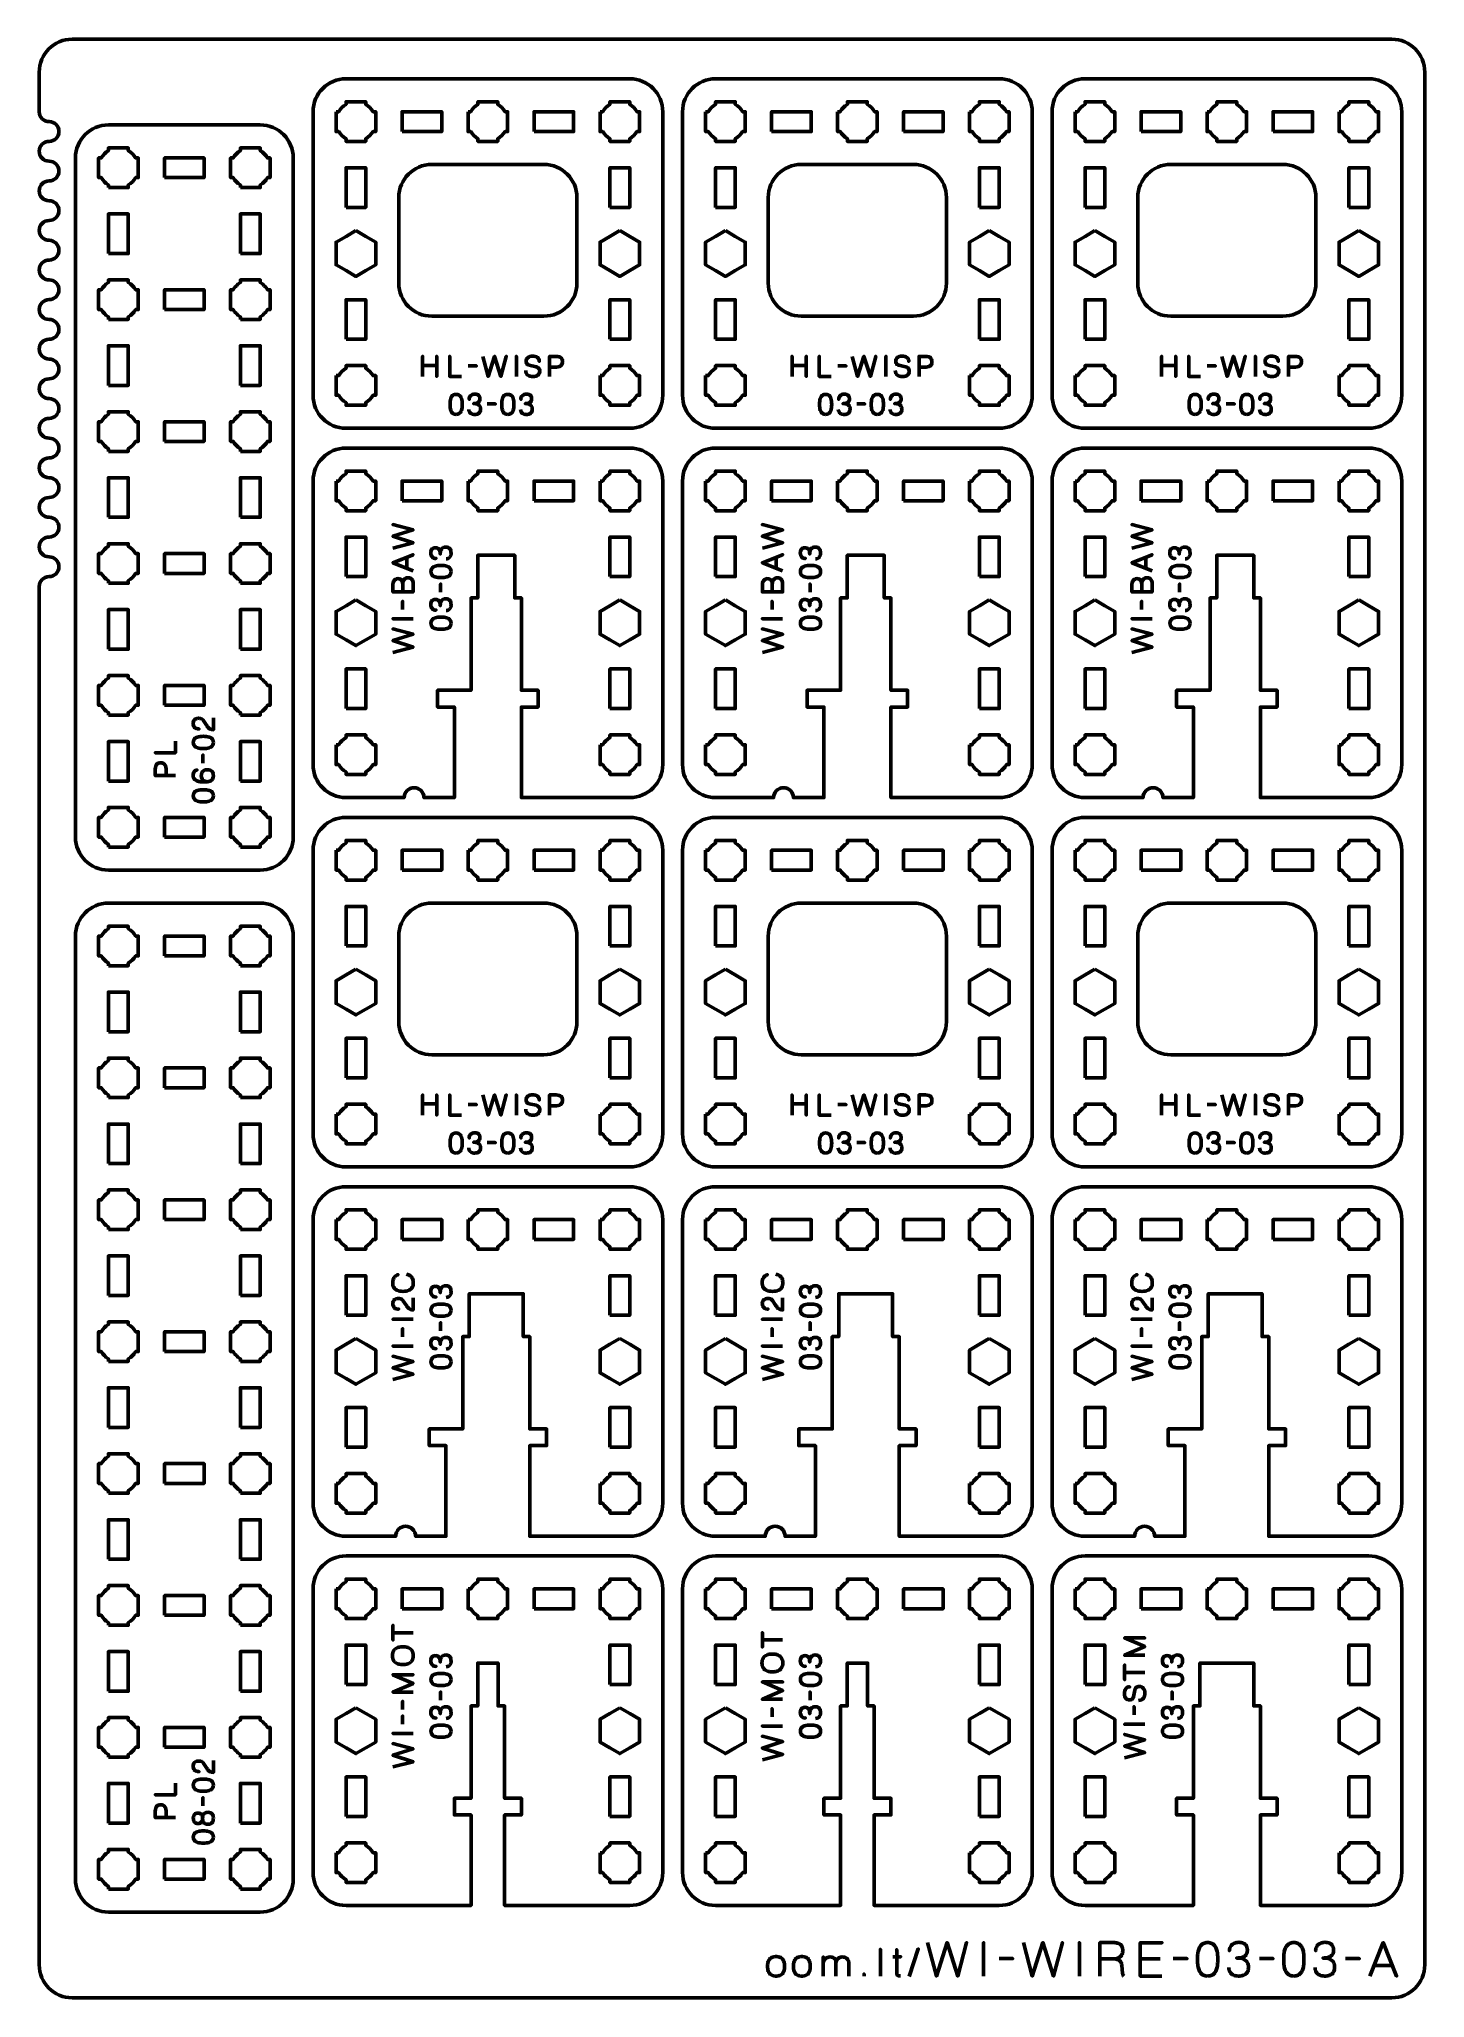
# Model space of a CAD drawing. Header units: centimetres. Extents: x -21 to 0, y -29.7 to 0.
import ezdxf

# ---------------------------------------------------------------- set-up
doc = ezdxf.new("R2010")
doc.units = ezdxf.units.CM
doc.header["$MEASUREMENT"] = 0
doc.layers.add('Layer 1', color=7, linetype='Continuous')

msp = doc.modelspace()

# ---------------------------------------------------------------- linework, layer by layer
at = {"layer": 'Layer 1', "lineweight": 53}
for points in [[(-16.35, -2.55), (-16.05, -2.55), (-16.05, -1.95), (-16.35, -1.95), (-16.35, -2.55)], [(-12.35, -2.55), (-12.05, -2.55), (-12.05, -1.95), (-12.35, -1.95), (-12.35, -2.55)], [(-10.75, -2.55), (-10.45, -2.55), (-10.45, -1.95), (-10.75, -1.95), (-10.75, -2.55)], [(-6.75, -2.55), (-6.45, -2.55), (-6.45, -1.95), (-6.75, -1.95), (-6.75, -2.55)], [(-5.15, -2.55), (-4.85, -2.55), (-4.85, -1.95), (-5.15, -1.95), (-5.15, -2.55)], [(-1.15, -2.55), (-0.85, -2.55), (-0.85, -1.95), (-1.15, -1.95), (-1.15, -2.55)], [(-16.35, -4.55), (-16.05, -4.55), (-16.05, -3.95), (-16.35, -3.95), (-16.35, -4.55)], [(-12.35, -4.55), (-12.05, -4.55), (-12.05, -3.95), (-12.35, -3.95), (-12.35, -4.55)], [(-10.75, -4.55), (-10.45, -4.55), (-10.45, -3.95), (-10.75, -3.95), (-10.75, -4.55)], [(-6.75, -4.55), (-6.45, -4.55), (-6.45, -3.95), (-6.75, -3.95), (-6.75, -4.55)], [(-5.15, -4.55), (-4.85, -4.55), (-4.85, -3.95), (-5.15, -3.95), (-5.15, -4.55)], [(-1.15, -4.55), (-0.85, -4.55), (-0.85, -3.95), (-1.15, -3.95), (-1.15, -4.55)], [(-15.5, -7), (-14.9, -7), (-14.9, -6.7), (-15.5, -6.7), (-15.5, -7)], [(-13.5, -7), (-12.9, -7), (-12.9, -6.7), (-13.5, -6.7), (-13.5, -7)], [(-9.9, -7), (-9.3, -7), (-9.3, -6.7), (-9.9, -6.7), (-9.9, -7)], [(-7.9, -7), (-7.3, -7), (-7.3, -6.7), (-7.9, -6.7), (-7.9, -7)], [(-4.3, -7), (-3.7, -7), (-3.7, -6.7), (-4.3, -6.7), (-4.3, -7)], [(-2.3, -7), (-1.7, -7), (-1.7, -6.7), (-2.3, -6.7), (-2.3, -7)], [(-16.35, -8.15), (-16.05, -8.15), (-16.05, -7.55), (-16.35, -7.55), (-16.35, -8.15)], [(-12.35, -8.15), (-12.05, -8.15), (-12.05, -7.55), (-12.35, -7.55), (-12.35, -8.15)], [(-10.75, -8.15), (-10.45, -8.15), (-10.45, -7.55), (-10.75, -7.55), (-10.75, -8.15)], [(-6.75, -8.15), (-6.45, -8.15), (-6.45, -7.55), (-6.75, -7.55), (-6.75, -8.15)], [(-5.15, -8.15), (-4.85, -8.15), (-4.85, -7.55), (-5.15, -7.55), (-5.15, -8.15)], [(-1.15, -8.15), (-0.85, -8.15), (-0.85, -7.55), (-1.15, -7.55), (-1.15, -8.15)], [(-16.35, -10.15), (-16.05, -10.15), (-16.05, -9.55), (-16.35, -9.55), (-16.35, -10.15)], [(-12.35, -10.15), (-12.05, -10.15), (-12.05, -9.55), (-12.35, -9.55), (-12.35, -10.15)], [(-10.75, -10.15), (-10.45, -10.15), (-10.45, -9.55), (-10.75, -9.55), (-10.75, -10.15)], [(-6.75, -10.15), (-6.45, -10.15), (-6.45, -9.55), (-6.75, -9.55), (-6.75, -10.15)], [(-5.15, -10.15), (-4.85, -10.15), (-4.85, -9.55), (-5.15, -9.55), (-5.15, -10.15)], [(-1.15, -10.15), (-0.85, -10.15), (-0.85, -9.55), (-1.15, -9.55), (-1.15, -10.15)], [(-16.35, -13.75), (-16.05, -13.75), (-16.05, -13.15), (-16.35, -13.15), (-16.35, -13.75)], [(-12.35, -13.75), (-12.05, -13.75), (-12.05, -13.15), (-12.35, -13.15), (-12.35, -13.75)], [(-10.75, -13.75), (-10.45, -13.75), (-10.45, -13.15), (-10.75, -13.15), (-10.75, -13.75)], [(-6.75, -13.75), (-6.45, -13.75), (-6.45, -13.15), (-6.75, -13.15), (-6.75, -13.75)], [(-5.15, -13.75), (-4.85, -13.75), (-4.85, -13.15), (-5.15, -13.15), (-5.15, -13.75)], [(-1.15, -13.75), (-0.85, -13.75), (-0.85, -13.15), (-1.15, -13.15), (-1.15, -13.75)], [(-16.35, -15.75), (-16.05, -15.75), (-16.05, -15.15), (-16.35, -15.15), (-16.35, -15.75)], [(-12.35, -15.75), (-12.05, -15.75), (-12.05, -15.15), (-12.35, -15.15), (-12.35, -15.75)], [(-10.75, -15.75), (-10.45, -15.75), (-10.45, -15.15), (-10.75, -15.15), (-10.75, -15.75)], [(-6.75, -15.75), (-6.45, -15.75), (-6.45, -15.15), (-6.75, -15.15), (-6.75, -15.75)], [(-5.15, -15.75), (-4.85, -15.75), (-4.85, -15.15), (-5.15, -15.15), (-5.15, -15.75)], [(-1.15, -15.75), (-0.85, -15.75), (-0.85, -15.15), (-1.15, -15.15), (-1.15, -15.75)], [(-15.5, -18.2), (-14.9, -18.2), (-14.9, -17.9), (-15.5, -17.9), (-15.5, -18.2)], [(-13.5, -18.2), (-12.9, -18.2), (-12.9, -17.9), (-13.5, -17.9), (-13.5, -18.2)], [(-9.9, -18.2), (-9.3, -18.2), (-9.3, -17.9), (-9.9, -17.9), (-9.9, -18.2)], [(-7.9, -18.2), (-7.3, -18.2), (-7.3, -17.9), (-7.9, -17.9), (-7.9, -18.2)], [(-4.3, -18.2), (-3.7, -18.2), (-3.7, -17.9), (-4.3, -17.9), (-4.3, -18.2)], [(-2.3, -18.2), (-1.7, -18.2), (-1.7, -17.9), (-2.3, -17.9), (-2.3, -18.2)], [(-16.35, -19.35), (-16.05, -19.35), (-16.05, -18.75), (-16.35, -18.75), (-16.35, -19.35)], [(-12.35, -19.35), (-12.05, -19.35), (-12.05, -18.75), (-12.35, -18.75), (-12.35, -19.35)], [(-10.75, -19.35), (-10.45, -19.35), (-10.45, -18.75), (-10.75, -18.75), (-10.75, -19.35)], [(-6.75, -19.35), (-6.45, -19.35), (-6.45, -18.75), (-6.75, -18.75), (-6.75, -19.35)], [(-5.15, -19.35), (-4.85, -19.35), (-4.85, -18.75), (-5.15, -18.75), (-5.15, -19.35)], [(-1.15, -19.35), (-0.85, -19.35), (-0.85, -18.75), (-1.15, -18.75), (-1.15, -19.35)], [(-16.35, -21.35), (-16.05, -21.35), (-16.05, -20.75), (-16.35, -20.75), (-16.35, -21.35)], [(-12.35, -21.35), (-12.05, -21.35), (-12.05, -20.75), (-12.35, -20.75), (-12.35, -21.35)], [(-10.75, -21.35), (-10.45, -21.35), (-10.45, -20.75), (-10.75, -20.75), (-10.75, -21.35)], [(-6.75, -21.35), (-6.45, -21.35), (-6.45, -20.75), (-6.75, -20.75), (-6.75, -21.35)], [(-5.15, -21.35), (-4.85, -21.35), (-4.85, -20.75), (-5.15, -20.75), (-5.15, -21.35)], [(-1.15, -21.35), (-0.85, -21.35), (-0.85, -20.75), (-1.15, -20.75), (-1.15, -21.35)], [(-15.5, -23.8), (-14.9, -23.8), (-14.9, -23.5), (-15.5, -23.5), (-15.5, -23.8)], [(-13.5, -23.8), (-12.9, -23.8), (-12.9, -23.5), (-13.5, -23.5), (-13.5, -23.8)], [(-9.9, -23.8), (-9.3, -23.8), (-9.3, -23.5), (-9.9, -23.5), (-9.9, -23.8)], [(-7.9, -23.8), (-7.3, -23.8), (-7.3, -23.5), (-7.9, -23.5), (-7.9, -23.8)], [(-4.3, -23.8), (-3.7, -23.8), (-3.7, -23.5), (-4.3, -23.5), (-4.3, -23.8)], [(-2.3, -23.8), (-1.7, -23.8), (-1.7, -23.5), (-2.3, -23.5), (-2.3, -23.8)], [(-16.35, -24.95), (-16.05, -24.95), (-16.05, -24.35), (-16.35, -24.35), (-16.35, -24.95)], [(-12.35, -24.95), (-12.05, -24.95), (-12.05, -24.35), (-12.35, -24.35), (-12.35, -24.95)], [(-10.75, -24.95), (-10.45, -24.95), (-10.45, -24.35), (-10.75, -24.35), (-10.75, -24.95)], [(-6.75, -24.95), (-6.45, -24.95), (-6.45, -24.35), (-6.75, -24.35), (-6.75, -24.95)], [(-5.15, -24.95), (-4.85, -24.95), (-4.85, -24.35), (-5.15, -24.35), (-5.15, -24.95)], [(-1.15, -24.95), (-0.85, -24.95), (-0.85, -24.35), (-1.15, -24.35), (-1.15, -24.95)], [(-16.35, -26.95), (-16.05, -26.95), (-16.05, -26.35), (-16.35, -26.35), (-16.35, -26.95)], [(-12.35, -26.95), (-12.05, -26.95), (-12.05, -26.35), (-12.35, -26.35), (-12.35, -26.95)], [(-10.75, -26.95), (-10.45, -26.95), (-10.45, -26.35), (-10.75, -26.35), (-10.75, -26.95)], [(-6.75, -26.95), (-6.45, -26.95), (-6.45, -26.35), (-6.75, -26.35), (-6.75, -26.95)], [(-5.15, -26.95), (-4.85, -26.95), (-4.85, -26.35), (-5.15, -26.35), (-5.15, -26.95)], [(-1.15, -26.95), (-0.85, -26.95), (-0.85, -26.35), (-1.15, -26.35), (-1.15, -26.95)]]:
    msp.add_lwpolyline(points, close=True, dxfattribs=at)
at = {"layer": 'Layer 1', "color": 1, "lineweight": 53}
msp.add_open_spline([(-21.00003, -29.19995), (-21.00003, -29.19995), (-21.00003, -8.29992), (-21.00003, -8.29992), (-21.00003, -8.29992), (-21.00003, -8.21709), (-20.93286, -8.14992), (-20.85003, -8.14992), (-20.85003, -8.14992), (-20.7672, -8.14992), (-20.70003, -8.08275), (-20.70003, -7.99992), (-20.70003, -7.99992), (-20.70003, -7.91709), (-20.7672, -7.84992), (-20.85003, -7.84992), (-20.85003, -7.84992), (-20.93286, -7.84992), (-21.00003, -7.78275), (-21.00003, -7.69992), (-21.00003, -7.69992), (-21.00003, -7.61709), (-20.93286, -7.54992), (-20.85003, -7.54992), (-20.85003, -7.54992), (-20.7672, -7.54992), (-20.70003, -7.48275), (-20.70003, -7.39992), (-20.70003, -7.39992), (-20.70003, -7.31709), (-20.7672, -7.24992), (-20.85003, -7.24992), (-20.85003, -7.24992), (-20.93286, -7.24992), (-21.00003, -7.18275), (-21.00003, -7.09992), (-21.00003, -7.09992), (-21.00003, -7.01709), (-20.93286, -6.94992), (-20.85003, -6.94992), (-20.85003, -6.94992), (-20.7672, -6.94992), (-20.70003, -6.88275), (-20.70003, -6.79992), (-20.70003, -6.79992), (-20.70003, -6.71709), (-20.7672, -6.64992), (-20.85003, -6.64992), (-20.85003, -6.64992), (-20.93286, -6.64992), (-21.00003, -6.58275), (-21.00003, -6.49992), (-21.00003, -6.49992), (-21.00003, -6.41709), (-20.93286, -6.34992), (-20.85003, -6.34992), (-20.85003, -6.34992), (-20.7672, -6.34992), (-20.70003, -6.28275), (-20.70003, -6.19992), (-20.70003, -6.19992), (-20.70003, -6.11709), (-20.7672, -6.04992), (-20.85003, -6.04992), (-20.85003, -6.04992), (-20.93286, -6.04992), (-21.00003, -5.98275), (-21.00003, -5.89992), (-21.00003, -5.89992), (-21.00003, -5.81709), (-20.93286, -5.74992), (-20.85003, -5.74992), (-20.85003, -5.74992), (-20.7672, -5.74992), (-20.70003, -5.68275), (-20.70003, -5.59992), (-20.70003, -5.59992), (-20.70003, -5.51709), (-20.7672, -5.44992), (-20.85003, -5.44992), (-20.85003, -5.44992), (-20.93286, -5.44992), (-21.00003, -5.38275), (-21.00003, -5.29992), (-21.00003, -5.29992), (-21.00003, -5.21709), (-20.93286, -5.14992), (-20.85003, -5.14992), (-20.85003, -5.14992), (-20.7672, -5.14992), (-20.70003, -5.08275), (-20.70003, -4.99992), (-20.70003, -4.99992), (-20.70003, -4.91709), (-20.7672, -4.84992), (-20.85003, -4.84992), (-20.85003, -4.84992), (-20.93286, -4.84992), (-21.00003, -4.78275), (-21.00003, -4.69992), (-21.00003, -4.69992), (-21.00003, -4.61709), (-20.93286, -4.54992), (-20.85003, -4.54992), (-20.85003, -4.54992), (-20.7672, -4.54992), (-20.70003, -4.48275), (-20.70003, -4.39992), (-20.70003, -4.39992), (-20.70003, -4.31709), (-20.7672, -4.24992), (-20.85003, -4.24992), (-20.85003, -4.24992), (-20.93286, -4.24992), (-21.00003, -4.18275), (-21.00003, -4.09992), (-21.00003, -4.09992), (-21.00003, -4.01709), (-20.93286, -3.94992), (-20.85003, -3.94992), (-20.85003, -3.94992), (-20.7672, -3.94992), (-20.70003, -3.88275), (-20.70003, -3.79992), (-20.70003, -3.79992), (-20.70003, -3.71709), (-20.7672, -3.64992), (-20.85003, -3.64992), (-20.85003, -3.64992), (-20.93286, -3.64992), (-21.00003, -3.58275), (-21.00003, -3.49992), (-21.00003, -3.49992), (-21.00003, -3.41709), (-20.93286, -3.34992), (-20.85003, -3.34992), (-20.85003, -3.34992), (-20.7672, -3.34992), (-20.70003, -3.28275), (-20.70003, -3.19992), (-20.70003, -3.19992), (-20.70003, -3.11709), (-20.7672, -3.04992), (-20.85003, -3.04992), (-20.85003, -3.04992), (-20.93286, -3.04992), (-21.00003, -2.98275), (-21.00003, -2.89992), (-21.00003, -2.89992), (-21.00003, -2.81709), (-20.93286, -2.74992), (-20.85003, -2.74992), (-20.85003, -2.74992), (-20.7672, -2.74992), (-20.70003, -2.68275), (-20.70003, -2.59992), (-20.70003, -2.59992), (-20.70003, -2.51709), (-20.7672, -2.44992), (-20.85003, -2.44992), (-20.85003, -2.44992), (-20.93286, -2.44992), (-21.00003, -2.38275), (-21.00003, -2.29992), (-21.00003, -2.29992), (-21.00003, -2.21709), (-20.93286, -2.14992), (-20.85003, -2.14992), (-20.85003, -2.14992), (-20.7672, -2.14992), (-20.70003, -2.08275), (-20.70003, -1.99992), (-20.70003, -1.99992), (-20.70003, -1.91709), (-20.7672, -1.84992), (-20.85003, -1.84992), (-20.85003, -1.84992), (-20.93286, -1.84992), (-21.00003, -1.78275), (-21.00003, -1.69992), (-21.00003, -1.69992), (-21.00003, -1.61709), (-20.93286, -1.54992), (-20.85003, -1.54992), (-20.85003, -1.54992), (-20.7672, -1.54992), (-20.70003, -1.48275), (-20.70003, -1.39992), (-20.70003, -1.39992), (-20.70003, -1.31709), (-20.7672, -1.24992), (-20.85003, -1.24992), (-20.85003, -1.24992), (-20.93286, -1.24992), (-21.00003, -1.18275), (-21.00003, -1.09992), (-21.00003, -1.09992), (-21.00003, -1.09992), (-21.00003, -0.49992), (-21.00003, -0.49992), (-21.00003, -0.49992), (-21.00003, -0.22295), (-20.77694, 0.00004), (-20.49994, 0.00004), (-20.49994, 0.00004), (-20.49994, 0.00004), (-0.50008, 0.00004), (-0.50008, 0.00004), (-0.50008, 0.00004), (-0.22294, 0.00004), (0.00002, -0.22295), (0.00002, -0.49992), (0.00002, -0.49992), (0.00002, -0.49992), (0.00002, -29.19995), (0.00002, -29.19995), (0.00002, -29.19995), (0.00002, -29.47695), (-0.22294, -29.70004), (-0.50008, -29.70004), (-0.50008, -29.70004), (-0.50008, -29.70004), (-20.49994, -29.70004), (-20.49994, -29.70004), (-20.49994, -29.70004), (-20.77694, -29.70004), (-21.00003, -29.47695), (-21.00003, -29.19995)], degree=3, knots=[0, 0, 0, 0, 0.01754386, 0.01754386, 0.01754386, 0.01754386, 0.03508772, 0.03508772, 0.03508772, 0.03508772, 0.05263158, 0.05263158, 0.05263158, 0.05263158, 0.07017544, 0.07017544, 0.07017544, 0.07017544, 0.0877193, 0.0877193, 0.0877193, 0.0877193, 0.10526316, 0.10526316, 0.10526316, 0.10526316, 0.12280702, 0.12280702, 0.12280702, 0.12280702, 0.14035088, 0.14035088, 0.14035088, 0.14035088, 0.15789474, 0.15789474, 0.15789474, 0.15789474, 0.1754386, 0.1754386, 0.1754386, 0.1754386, 0.19298246, 0.19298246, 0.19298246, 0.19298246, 0.21052632, 0.21052632, 0.21052632, 0.21052632, 0.22807018, 0.22807018, 0.22807018, 0.22807018, 0.24561404, 0.24561404, 0.24561404, 0.24561404, 0.26315789, 0.26315789, 0.26315789, 0.26315789, 0.28070175, 0.28070175, 0.28070175, 0.28070175, 0.29824561, 0.29824561, 0.29824561, 0.29824561, 0.31578947, 0.31578947, 0.31578947, 0.31578947, 0.33333333, 0.33333333, 0.33333333, 0.33333333, 0.35087719, 0.35087719, 0.35087719, 0.35087719, 0.36842105, 0.36842105, 0.36842105, 0.36842105, 0.38596491, 0.38596491, 0.38596491, 0.38596491, 0.40350877, 0.40350877, 0.40350877, 0.40350877, 0.42105263, 0.42105263, 0.42105263, 0.42105263, 0.43859649, 0.43859649, 0.43859649, 0.43859649, 0.45614035, 0.45614035, 0.45614035, 0.45614035, 0.47368421, 0.47368421, 0.47368421, 0.47368421, 0.49122807, 0.49122807, 0.49122807, 0.49122807, 0.50877193, 0.50877193, 0.50877193, 0.50877193, 0.52631579, 0.52631579, 0.52631579, 0.52631579, 0.54385965, 0.54385965, 0.54385965, 0.54385965, 0.56140351, 0.56140351, 0.56140351, 0.56140351, 0.57894737, 0.57894737, 0.57894737, 0.57894737, 0.59649123, 0.59649123, 0.59649123, 0.59649123, 0.61403509, 0.61403509, 0.61403509, 0.61403509, 0.63157895, 0.63157895, 0.63157895, 0.63157895, 0.64912281, 0.64912281, 0.64912281, 0.64912281, 0.66666667, 0.66666667, 0.66666667, 0.66666667, 0.68421053, 0.68421053, 0.68421053, 0.68421053, 0.70175439, 0.70175439, 0.70175439, 0.70175439, 0.71929825, 0.71929825, 0.71929825, 0.71929825, 0.73684211, 0.73684211, 0.73684211, 0.73684211, 0.75438596, 0.75438596, 0.75438596, 0.75438596, 0.77192982, 0.77192982, 0.77192982, 0.77192982, 0.78947368, 0.78947368, 0.78947368, 0.78947368, 0.80701754, 0.80701754, 0.80701754, 0.80701754, 0.8245614, 0.8245614, 0.8245614, 0.8245614, 0.84210526, 0.84210526, 0.84210526, 0.84210526, 0.85964912, 0.85964912, 0.85964912, 0.85964912, 0.87719298, 0.87719298, 0.87719298, 0.87719298, 0.89473684, 0.89473684, 0.89473684, 0.89473684, 0.9122807, 0.9122807, 0.9122807, 0.9122807, 0.92982456, 0.92982456, 0.92982456, 0.92982456, 0.94736842, 0.94736842, 0.94736842, 0.94736842, 0.96491228, 0.96491228, 0.96491228, 0.96491228, 0.98245614, 0.98245614, 0.98245614, 0.98245614, 1, 1, 1, 1], dxfattribs=at)
at = {"layer": 'Layer 1', "color": 3, "lineweight": 53}
for points, knots in [([(-16.85, -5.4), (-16.85, -5.4), (-16.85, -1.1), (-16.85, -1.1), (-16.85, -1.1), (-16.85, -0.82391), (-16.62609, -0.6), (-16.35, -0.6), (-16.35, -0.6), (-16.35, -0.6), (-12.05, -0.6), (-12.05, -0.6), (-12.05, -0.6), (-11.77391, -0.6), (-11.55, -0.82391), (-11.55, -1.1), (-11.55, -1.1), (-11.55, -1.1), (-11.55, -5.4), (-11.55, -5.4), (-11.55, -5.4), (-11.55, -5.67609), (-11.77391, -5.9), (-12.05, -5.9), (-12.05, -5.9), (-12.05, -5.9), (-16.35, -5.9), (-16.35, -5.9), (-16.35, -5.9), (-16.62609, -5.9), (-16.85, -5.67609), (-16.85, -5.4)], [0, 0, 0, 0, 0.125, 0.125, 0.125, 0.125, 0.25, 0.25, 0.25, 0.25, 0.375, 0.375, 0.375, 0.375, 0.5, 0.5, 0.5, 0.5, 0.625, 0.625, 0.625, 0.625, 0.75, 0.75, 0.75, 0.75, 0.875, 0.875, 0.875, 0.875, 1, 1, 1, 1]), ([(-11.25, -5.4), (-11.25, -5.4), (-11.25, -1.1), (-11.25, -1.1), (-11.25, -1.1), (-11.25, -0.82391), (-11.02609, -0.6), (-10.75, -0.6), (-10.75, -0.6), (-10.75, -0.6), (-6.45, -0.6), (-6.45, -0.6), (-6.45, -0.6), (-6.17391, -0.6), (-5.95, -0.82391), (-5.95, -1.1), (-5.95, -1.1), (-5.95, -1.1), (-5.95, -5.4), (-5.95, -5.4), (-5.95, -5.4), (-5.95, -5.67609), (-6.17391, -5.9), (-6.45, -5.9), (-6.45, -5.9), (-6.45, -5.9), (-10.75, -5.9), (-10.75, -5.9), (-10.75, -5.9), (-11.02609, -5.9), (-11.25, -5.67609), (-11.25, -5.4)], [0, 0, 0, 0, 0.125, 0.125, 0.125, 0.125, 0.25, 0.25, 0.25, 0.25, 0.375, 0.375, 0.375, 0.375, 0.5, 0.5, 0.5, 0.5, 0.625, 0.625, 0.625, 0.625, 0.75, 0.75, 0.75, 0.75, 0.875, 0.875, 0.875, 0.875, 1, 1, 1, 1]), ([(-5.65, -5.4), (-5.65, -5.4), (-5.65, -1.1), (-5.65, -1.1), (-5.65, -1.1), (-5.65, -0.82391), (-5.42609, -0.6), (-5.15, -0.6), (-5.15, -0.6), (-5.15, -0.6), (-0.85, -0.6), (-0.85, -0.6), (-0.85, -0.6), (-0.57391, -0.6), (-0.35, -0.82391), (-0.35, -1.1), (-0.35, -1.1), (-0.35, -1.1), (-0.35, -5.4), (-0.35, -5.4), (-0.35, -5.4), (-0.35, -5.67609), (-0.57391, -5.9), (-0.85, -5.9), (-0.85, -5.9), (-0.85, -5.9), (-5.15, -5.9), (-5.15, -5.9), (-5.15, -5.9), (-5.42609, -5.9), (-5.65, -5.67609), (-5.65, -5.4)], [0, 0, 0, 0, 0.125, 0.125, 0.125, 0.125, 0.25, 0.25, 0.25, 0.25, 0.375, 0.375, 0.375, 0.375, 0.5, 0.5, 0.5, 0.5, 0.625, 0.625, 0.625, 0.625, 0.75, 0.75, 0.75, 0.75, 0.875, 0.875, 0.875, 0.875, 1, 1, 1, 1]), ([(-17.65, -12.6), (-17.65, -12.6), (-19.95, -12.6), (-19.95, -12.6), (-19.95, -12.6), (-20.22609, -12.6), (-20.45, -12.37609), (-20.45, -12.1), (-20.45, -12.1), (-20.45, -12.1), (-20.45, -1.8), (-20.45, -1.8), (-20.45, -1.8), (-20.45, -1.52391), (-20.22609, -1.3), (-19.95, -1.3), (-19.95, -1.3), (-19.95, -1.3), (-17.65, -1.3), (-17.65, -1.3), (-17.65, -1.3), (-17.37391, -1.3), (-17.15, -1.52391), (-17.15, -1.8), (-17.15, -1.8), (-17.15, -1.8), (-17.15, -12.1), (-17.15, -12.1), (-17.15, -12.1), (-17.15, -12.37609), (-17.37391, -12.6), (-17.65, -12.6)], [0, 0, 0, 0, 0.125, 0.125, 0.125, 0.125, 0.25, 0.25, 0.25, 0.25, 0.375, 0.375, 0.375, 0.375, 0.5, 0.5, 0.5, 0.5, 0.625, 0.625, 0.625, 0.625, 0.75, 0.75, 0.75, 0.75, 0.875, 0.875, 0.875, 0.875, 1, 1, 1, 1]), ([(-16.85, -11), (-16.85, -11), (-16.85, -6.7), (-16.85, -6.7), (-16.85, -6.7), (-16.85, -6.42391), (-16.62609, -6.2), (-16.35, -6.2), (-16.35, -6.2), (-16.35, -6.2), (-12.05, -6.2), (-12.05, -6.2), (-12.05, -6.2), (-11.77391, -6.2), (-11.55, -6.42391), (-11.55, -6.7), (-11.55, -6.7), (-11.55, -6.7), (-11.55, -11), (-11.55, -11), (-11.55, -11), (-11.55, -11.27609), (-11.77391, -11.5), (-12.05, -11.5), (-12.05, -11.5), (-12.05, -11.5), (-13.692, -11.5), (-13.692, -11.5), (-13.692, -11.5), (-13.692, -11.5), (-13.692, -10.12699), (-13.692, -10.12699), (-13.692, -10.12699), (-13.692, -10.12699), (-13.438, -10.12699), (-13.438, -10.12699), (-13.438, -10.12699), (-13.438, -10.12699), (-13.438, -9.87299), (-13.438, -9.87299), (-13.438, -9.87299), (-13.438, -9.87299), (-13.692, -9.87299), (-13.692, -9.87299), (-13.692, -9.87299), (-13.692, -9.87299), (-13.692, -8.47299), (-13.692, -8.47299), (-13.692, -8.47299), (-13.692, -8.47299), (-13.792, -8.47302), (-13.792, -8.47302), (-13.792, -8.47302), (-13.792, -8.47302), (-13.792, -8.24998), (-13.792, -8.24998), (-13.792, -8.24998), (-13.792, -8.24998), (-13.792, -7.82501), (-13.792, -7.82501), (-13.792, -7.82501), (-13.792, -7.82501), (-14.354, -7.825), (-14.354, -7.825), (-14.354, -7.825), (-14.354, -7.825), (-14.354, -8.24998), (-14.354, -8.24998), (-14.354, -8.24998), (-14.354, -8.24998), (-14.354, -8.47302), (-14.354, -8.47302), (-14.354, -8.47302), (-14.354, -8.47302), (-14.454, -8.47299), (-14.454, -8.47299), (-14.454, -8.47299), (-14.454, -8.47299), (-14.454, -9.87299), (-14.454, -9.87299), (-14.454, -9.87299), (-14.454, -9.87299), (-14.962, -9.87299), (-14.962, -9.87299), (-14.962, -9.87299), (-14.962, -9.87299), (-14.962, -10.12699), (-14.962, -10.12699), (-14.962, -10.12699), (-14.962, -10.12699), (-14.708, -10.12699), (-14.708, -10.12699), (-14.708, -10.12699), (-14.708, -10.12699), (-14.708, -11.5), (-14.708, -11.5), (-14.708, -11.5), (-14.708, -11.5), (-15.169, -11.5), (-15.169, -11.5), (-15.169, -11.5), (-15.169, -11.41717), (-15.23617, -11.35), (-15.319, -11.35), (-15.319, -11.35), (-15.40183, -11.35), (-15.469, -11.41717), (-15.469, -11.5), (-15.469, -11.5), (-15.469, -11.5), (-16.35, -11.5), (-16.35, -11.5), (-16.35, -11.5), (-16.62609, -11.5), (-16.85, -11.27609), (-16.85, -11)], [0, 0, 0, 0, 0.03448276, 0.03448276, 0.03448276, 0.03448276, 0.06896552, 0.06896552, 0.06896552, 0.06896552, 0.10344828, 0.10344828, 0.10344828, 0.10344828, 0.13793103, 0.13793103, 0.13793103, 0.13793103, 0.17241379, 0.17241379, 0.17241379, 0.17241379, 0.20689655, 0.20689655, 0.20689655, 0.20689655, 0.24137931, 0.24137931, 0.24137931, 0.24137931, 0.27586207, 0.27586207, 0.27586207, 0.27586207, 0.31034483, 0.31034483, 0.31034483, 0.31034483, 0.34482759, 0.34482759, 0.34482759, 0.34482759, 0.37931034, 0.37931034, 0.37931034, 0.37931034, 0.4137931, 0.4137931, 0.4137931, 0.4137931, 0.44827586, 0.44827586, 0.44827586, 0.44827586, 0.48275862, 0.48275862, 0.48275862, 0.48275862, 0.51724138, 0.51724138, 0.51724138, 0.51724138, 0.55172414, 0.55172414, 0.55172414, 0.55172414, 0.5862069, 0.5862069, 0.5862069, 0.5862069, 0.62068966, 0.62068966, 0.62068966, 0.62068966, 0.65517241, 0.65517241, 0.65517241, 0.65517241, 0.68965517, 0.68965517, 0.68965517, 0.68965517, 0.72413793, 0.72413793, 0.72413793, 0.72413793, 0.75862069, 0.75862069, 0.75862069, 0.75862069, 0.79310345, 0.79310345, 0.79310345, 0.79310345, 0.82758621, 0.82758621, 0.82758621, 0.82758621, 0.86206897, 0.86206897, 0.86206897, 0.86206897, 0.89655172, 0.89655172, 0.89655172, 0.89655172, 0.93103448, 0.93103448, 0.93103448, 0.93103448, 0.96551724, 0.96551724, 0.96551724, 0.96551724, 1, 1, 1, 1]), ([(-11.25, -11), (-11.25, -11), (-11.25, -6.7), (-11.25, -6.7), (-11.25, -6.7), (-11.25, -6.42391), (-11.02609, -6.2), (-10.75, -6.2), (-10.75, -6.2), (-10.75, -6.2), (-6.45, -6.2), (-6.45, -6.2), (-6.45, -6.2), (-6.17391, -6.2), (-5.95, -6.42391), (-5.95, -6.7), (-5.95, -6.7), (-5.95, -6.7), (-5.95, -11), (-5.95, -11), (-5.95, -11), (-5.95, -11.27609), (-6.17391, -11.5), (-6.45, -11.5), (-6.45, -11.5), (-6.45, -11.5), (-8.092, -11.5), (-8.092, -11.5), (-8.092, -11.5), (-8.092, -11.5), (-8.092, -10.12699), (-8.092, -10.12699), (-8.092, -10.12699), (-8.092, -10.12699), (-7.838, -10.12699), (-7.838, -10.12699), (-7.838, -10.12699), (-7.838, -10.12699), (-7.838, -9.87299), (-7.838, -9.87299), (-7.838, -9.87299), (-7.838, -9.87299), (-8.092, -9.87299), (-8.092, -9.87299), (-8.092, -9.87299), (-8.092, -9.87299), (-8.092, -8.47299), (-8.092, -8.47299), (-8.092, -8.47299), (-8.092, -8.47299), (-8.192, -8.47302), (-8.192, -8.47302), (-8.192, -8.47302), (-8.192, -8.47302), (-8.192, -8.24998), (-8.192, -8.24998), (-8.192, -8.24998), (-8.192, -8.24998), (-8.192, -7.82501), (-8.192, -7.82501), (-8.192, -7.82501), (-8.192, -7.82501), (-8.754, -7.825), (-8.754, -7.825), (-8.754, -7.825), (-8.754, -7.825), (-8.754, -8.24998), (-8.754, -8.24998), (-8.754, -8.24998), (-8.754, -8.24998), (-8.754, -8.47302), (-8.754, -8.47302), (-8.754, -8.47302), (-8.754, -8.47302), (-8.854, -8.47299), (-8.854, -8.47299), (-8.854, -8.47299), (-8.854, -8.47299), (-8.854, -9.87299), (-8.854, -9.87299), (-8.854, -9.87299), (-8.854, -9.87299), (-9.362, -9.87299), (-9.362, -9.87299), (-9.362, -9.87299), (-9.362, -9.87299), (-9.362, -10.12699), (-9.362, -10.12699), (-9.362, -10.12699), (-9.362, -10.12699), (-9.108, -10.12699), (-9.108, -10.12699), (-9.108, -10.12699), (-9.108, -10.12699), (-9.108, -11.5), (-9.108, -11.5), (-9.108, -11.5), (-9.108, -11.5), (-9.569, -11.5), (-9.569, -11.5), (-9.569, -11.5), (-9.569, -11.41717), (-9.63617, -11.35), (-9.719, -11.35), (-9.719, -11.35), (-9.80183, -11.35), (-9.869, -11.41717), (-9.869, -11.5), (-9.869, -11.5), (-9.869, -11.5), (-10.75, -11.5), (-10.75, -11.5), (-10.75, -11.5), (-11.02609, -11.5), (-11.25, -11.27609), (-11.25, -11)], [0, 0, 0, 0, 0.03448276, 0.03448276, 0.03448276, 0.03448276, 0.06896552, 0.06896552, 0.06896552, 0.06896552, 0.10344828, 0.10344828, 0.10344828, 0.10344828, 0.13793103, 0.13793103, 0.13793103, 0.13793103, 0.17241379, 0.17241379, 0.17241379, 0.17241379, 0.20689655, 0.20689655, 0.20689655, 0.20689655, 0.24137931, 0.24137931, 0.24137931, 0.24137931, 0.27586207, 0.27586207, 0.27586207, 0.27586207, 0.31034483, 0.31034483, 0.31034483, 0.31034483, 0.34482759, 0.34482759, 0.34482759, 0.34482759, 0.37931034, 0.37931034, 0.37931034, 0.37931034, 0.4137931, 0.4137931, 0.4137931, 0.4137931, 0.44827586, 0.44827586, 0.44827586, 0.44827586, 0.48275862, 0.48275862, 0.48275862, 0.48275862, 0.51724138, 0.51724138, 0.51724138, 0.51724138, 0.55172414, 0.55172414, 0.55172414, 0.55172414, 0.5862069, 0.5862069, 0.5862069, 0.5862069, 0.62068966, 0.62068966, 0.62068966, 0.62068966, 0.65517241, 0.65517241, 0.65517241, 0.65517241, 0.68965517, 0.68965517, 0.68965517, 0.68965517, 0.72413793, 0.72413793, 0.72413793, 0.72413793, 0.75862069, 0.75862069, 0.75862069, 0.75862069, 0.79310345, 0.79310345, 0.79310345, 0.79310345, 0.82758621, 0.82758621, 0.82758621, 0.82758621, 0.86206897, 0.86206897, 0.86206897, 0.86206897, 0.89655172, 0.89655172, 0.89655172, 0.89655172, 0.93103448, 0.93103448, 0.93103448, 0.93103448, 0.96551724, 0.96551724, 0.96551724, 0.96551724, 1, 1, 1, 1]), ([(-5.65, -11), (-5.65, -11), (-5.65, -6.7), (-5.65, -6.7), (-5.65, -6.7), (-5.65, -6.42391), (-5.42609, -6.2), (-5.15, -6.2), (-5.15, -6.2), (-5.15, -6.2), (-0.85, -6.2), (-0.85, -6.2), (-0.85, -6.2), (-0.57391, -6.2), (-0.35, -6.42391), (-0.35, -6.7), (-0.35, -6.7), (-0.35, -6.7), (-0.35, -11), (-0.35, -11), (-0.35, -11), (-0.35, -11.27609), (-0.57391, -11.5), (-0.85, -11.5), (-0.85, -11.5), (-0.85, -11.5), (-2.492, -11.5), (-2.492, -11.5), (-2.492, -11.5), (-2.492, -11.5), (-2.492, -10.12699), (-2.492, -10.12699), (-2.492, -10.12699), (-2.492, -10.12699), (-2.238, -10.12699), (-2.238, -10.12699), (-2.238, -10.12699), (-2.238, -10.12699), (-2.238, -9.87299), (-2.238, -9.87299), (-2.238, -9.87299), (-2.238, -9.87299), (-2.492, -9.87299), (-2.492, -9.87299), (-2.492, -9.87299), (-2.492, -9.87299), (-2.492, -8.47299), (-2.492, -8.47299), (-2.492, -8.47299), (-2.492, -8.47299), (-2.592, -8.47302), (-2.592, -8.47302), (-2.592, -8.47302), (-2.592, -8.47302), (-2.592, -8.24998), (-2.592, -8.24998), (-2.592, -8.24998), (-2.592, -8.24998), (-2.592, -7.82501), (-2.592, -7.82501), (-2.592, -7.82501), (-2.592, -7.82501), (-3.154, -7.825), (-3.154, -7.825), (-3.154, -7.825), (-3.154, -7.825), (-3.154, -8.24998), (-3.154, -8.24998), (-3.154, -8.24998), (-3.154, -8.24998), (-3.154, -8.47302), (-3.154, -8.47302), (-3.154, -8.47302), (-3.154, -8.47302), (-3.254, -8.47299), (-3.254, -8.47299), (-3.254, -8.47299), (-3.254, -8.47299), (-3.254, -9.87299), (-3.254, -9.87299), (-3.254, -9.87299), (-3.254, -9.87299), (-3.762, -9.87299), (-3.762, -9.87299), (-3.762, -9.87299), (-3.762, -9.87299), (-3.762, -10.12699), (-3.762, -10.12699), (-3.762, -10.12699), (-3.762, -10.12699), (-3.508, -10.12699), (-3.508, -10.12699), (-3.508, -10.12699), (-3.508, -10.12699), (-3.508, -11.5), (-3.508, -11.5), (-3.508, -11.5), (-3.508, -11.5), (-3.969, -11.5), (-3.969, -11.5), (-3.969, -11.5), (-3.969, -11.41717), (-4.03617, -11.35), (-4.119, -11.35), (-4.119, -11.35), (-4.20183, -11.35), (-4.269, -11.41717), (-4.269, -11.5), (-4.269, -11.5), (-4.269, -11.5), (-5.15, -11.5), (-5.15, -11.5), (-5.15, -11.5), (-5.42609, -11.5), (-5.65, -11.27609), (-5.65, -11)], [0, 0, 0, 0, 0.03448276, 0.03448276, 0.03448276, 0.03448276, 0.06896552, 0.06896552, 0.06896552, 0.06896552, 0.10344828, 0.10344828, 0.10344828, 0.10344828, 0.13793103, 0.13793103, 0.13793103, 0.13793103, 0.17241379, 0.17241379, 0.17241379, 0.17241379, 0.20689655, 0.20689655, 0.20689655, 0.20689655, 0.24137931, 0.24137931, 0.24137931, 0.24137931, 0.27586207, 0.27586207, 0.27586207, 0.27586207, 0.31034483, 0.31034483, 0.31034483, 0.31034483, 0.34482759, 0.34482759, 0.34482759, 0.34482759, 0.37931034, 0.37931034, 0.37931034, 0.37931034, 0.4137931, 0.4137931, 0.4137931, 0.4137931, 0.44827586, 0.44827586, 0.44827586, 0.44827586, 0.48275862, 0.48275862, 0.48275862, 0.48275862, 0.51724138, 0.51724138, 0.51724138, 0.51724138, 0.55172414, 0.55172414, 0.55172414, 0.55172414, 0.5862069, 0.5862069, 0.5862069, 0.5862069, 0.62068966, 0.62068966, 0.62068966, 0.62068966, 0.65517241, 0.65517241, 0.65517241, 0.65517241, 0.68965517, 0.68965517, 0.68965517, 0.68965517, 0.72413793, 0.72413793, 0.72413793, 0.72413793, 0.75862069, 0.75862069, 0.75862069, 0.75862069, 0.79310345, 0.79310345, 0.79310345, 0.79310345, 0.82758621, 0.82758621, 0.82758621, 0.82758621, 0.86206897, 0.86206897, 0.86206897, 0.86206897, 0.89655172, 0.89655172, 0.89655172, 0.89655172, 0.93103448, 0.93103448, 0.93103448, 0.93103448, 0.96551724, 0.96551724, 0.96551724, 0.96551724, 1, 1, 1, 1]), ([(-16.85, -16.6), (-16.85, -16.6), (-16.85, -12.3), (-16.85, -12.3), (-16.85, -12.3), (-16.85, -12.02391), (-16.62609, -11.8), (-16.35, -11.8), (-16.35, -11.8), (-16.35, -11.8), (-12.05, -11.8), (-12.05, -11.8), (-12.05, -11.8), (-11.77391, -11.8), (-11.55, -12.02391), (-11.55, -12.3), (-11.55, -12.3), (-11.55, -12.3), (-11.55, -16.6), (-11.55, -16.6), (-11.55, -16.6), (-11.55, -16.87609), (-11.77391, -17.1), (-12.05, -17.1), (-12.05, -17.1), (-12.05, -17.1), (-16.35, -17.1), (-16.35, -17.1), (-16.35, -17.1), (-16.62609, -17.1), (-16.85, -16.87609), (-16.85, -16.6)], [0, 0, 0, 0, 0.125, 0.125, 0.125, 0.125, 0.25, 0.25, 0.25, 0.25, 0.375, 0.375, 0.375, 0.375, 0.5, 0.5, 0.5, 0.5, 0.625, 0.625, 0.625, 0.625, 0.75, 0.75, 0.75, 0.75, 0.875, 0.875, 0.875, 0.875, 1, 1, 1, 1]), ([(-11.25, -16.6), (-11.25, -16.6), (-11.25, -12.3), (-11.25, -12.3), (-11.25, -12.3), (-11.25, -12.02391), (-11.02609, -11.8), (-10.75, -11.8), (-10.75, -11.8), (-10.75, -11.8), (-6.45, -11.8), (-6.45, -11.8), (-6.45, -11.8), (-6.17391, -11.8), (-5.95, -12.02391), (-5.95, -12.3), (-5.95, -12.3), (-5.95, -12.3), (-5.95, -16.6), (-5.95, -16.6), (-5.95, -16.6), (-5.95, -16.87609), (-6.17391, -17.1), (-6.45, -17.1), (-6.45, -17.1), (-6.45, -17.1), (-10.75, -17.1), (-10.75, -17.1), (-10.75, -17.1), (-11.02609, -17.1), (-11.25, -16.87609), (-11.25, -16.6)], [0, 0, 0, 0, 0.125, 0.125, 0.125, 0.125, 0.25, 0.25, 0.25, 0.25, 0.375, 0.375, 0.375, 0.375, 0.5, 0.5, 0.5, 0.5, 0.625, 0.625, 0.625, 0.625, 0.75, 0.75, 0.75, 0.75, 0.875, 0.875, 0.875, 0.875, 1, 1, 1, 1]), ([(-5.65, -16.6), (-5.65, -16.6), (-5.65, -12.3), (-5.65, -12.3), (-5.65, -12.3), (-5.65, -12.02391), (-5.42609, -11.8), (-5.15, -11.8), (-5.15, -11.8), (-5.15, -11.8), (-0.85, -11.8), (-0.85, -11.8), (-0.85, -11.8), (-0.57391, -11.8), (-0.35, -12.02391), (-0.35, -12.3), (-0.35, -12.3), (-0.35, -12.3), (-0.35, -16.6), (-0.35, -16.6), (-0.35, -16.6), (-0.35, -16.87609), (-0.57391, -17.1), (-0.85, -17.1), (-0.85, -17.1), (-0.85, -17.1), (-5.15, -17.1), (-5.15, -17.1), (-5.15, -17.1), (-5.42609, -17.1), (-5.65, -16.87609), (-5.65, -16.6)], [0, 0, 0, 0, 0.125, 0.125, 0.125, 0.125, 0.25, 0.25, 0.25, 0.25, 0.375, 0.375, 0.375, 0.375, 0.5, 0.5, 0.5, 0.5, 0.625, 0.625, 0.625, 0.625, 0.75, 0.75, 0.75, 0.75, 0.875, 0.875, 0.875, 0.875, 1, 1, 1, 1]), ([(-17.65, -28.4), (-17.65, -28.4), (-19.95, -28.4), (-19.95, -28.4), (-19.95, -28.4), (-20.22609, -28.4), (-20.45, -28.17609), (-20.45, -27.9), (-20.45, -27.9), (-20.45, -27.9), (-20.45, -13.6), (-20.45, -13.6), (-20.45, -13.6), (-20.45, -13.32391), (-20.22609, -13.1), (-19.95, -13.1), (-19.95, -13.1), (-19.95, -13.1), (-17.65, -13.1), (-17.65, -13.1), (-17.65, -13.1), (-17.37391, -13.1), (-17.15, -13.32391), (-17.15, -13.6), (-17.15, -13.6), (-17.15, -13.6), (-17.15, -27.9), (-17.15, -27.9), (-17.15, -27.9), (-17.15, -28.17609), (-17.37391, -28.4), (-17.65, -28.4)], [0, 0, 0, 0, 0.125, 0.125, 0.125, 0.125, 0.25, 0.25, 0.25, 0.25, 0.375, 0.375, 0.375, 0.375, 0.5, 0.5, 0.5, 0.5, 0.625, 0.625, 0.625, 0.625, 0.75, 0.75, 0.75, 0.75, 0.875, 0.875, 0.875, 0.875, 1, 1, 1, 1]), ([(-16.85, -22.2), (-16.85, -22.2), (-16.85, -17.9), (-16.85, -17.9), (-16.85, -17.9), (-16.85, -17.62391), (-16.62609, -17.4), (-16.35, -17.4), (-16.35, -17.4), (-16.35, -17.4), (-12.05, -17.4), (-12.05, -17.4), (-12.05, -17.4), (-11.77391, -17.4), (-11.55, -17.62391), (-11.55, -17.9), (-11.55, -17.9), (-11.55, -17.9), (-11.55, -22.2), (-11.55, -22.2), (-11.55, -22.2), (-11.55, -22.47609), (-11.77391, -22.7), (-12.05, -22.7), (-12.05, -22.7), (-12.05, -22.7), (-13.565, -22.7), (-13.565, -22.7), (-13.565, -22.7), (-13.565, -22.7), (-13.565, -21.32699), (-13.565, -21.32699), (-13.565, -21.32699), (-13.565, -21.32699), (-13.311, -21.32699), (-13.311, -21.32699), (-13.311, -21.32699), (-13.311, -21.32699), (-13.311, -21.07299), (-13.311, -21.07299), (-13.311, -21.07299), (-13.311, -21.07299), (-13.565, -21.07299), (-13.565, -21.07299), (-13.565, -21.07299), (-13.565, -21.07299), (-13.565, -19.67299), (-13.565, -19.67299), (-13.565, -19.67299), (-13.565, -19.67299), (-13.665, -19.67302), (-13.665, -19.67302), (-13.665, -19.67302), (-13.665, -19.67302), (-13.665, -19.44998), (-13.665, -19.44998), (-13.665, -19.44998), (-13.665, -19.44998), (-13.665, -19.02501), (-13.665, -19.02501), (-13.665, -19.02501), (-13.665, -19.02501), (-14.481, -19.025), (-14.481, -19.025), (-14.481, -19.025), (-14.481, -19.025), (-14.481, -19.44998), (-14.481, -19.44998), (-14.481, -19.44998), (-14.481, -19.44998), (-14.481, -19.67302), (-14.481, -19.67302), (-14.481, -19.67302), (-14.481, -19.67302), (-14.581, -19.67299), (-14.581, -19.67299), (-14.581, -19.67299), (-14.581, -19.67299), (-14.581, -21.07299), (-14.581, -21.07299), (-14.581, -21.07299), (-14.581, -21.07299), (-15.089, -21.07299), (-15.089, -21.07299), (-15.089, -21.07299), (-15.089, -21.07299), (-15.089, -21.32699), (-15.089, -21.32699), (-15.089, -21.32699), (-15.089, -21.32699), (-14.835, -21.32699), (-14.835, -21.32699), (-14.835, -21.32699), (-14.835, -21.32699), (-14.835, -22.7), (-14.835, -22.7), (-14.835, -22.7), (-14.835, -22.7), (-15.296, -22.7), (-15.296, -22.7), (-15.296, -22.7), (-15.296, -22.61717), (-15.36317, -22.55), (-15.446, -22.55), (-15.446, -22.55), (-15.52883, -22.55), (-15.596, -22.61717), (-15.596, -22.7), (-15.596, -22.7), (-15.596, -22.7), (-16.35, -22.7), (-16.35, -22.7), (-16.35, -22.7), (-16.62609, -22.7), (-16.85, -22.47609), (-16.85, -22.2)], [0, 0, 0, 0, 0.03448276, 0.03448276, 0.03448276, 0.03448276, 0.06896552, 0.06896552, 0.06896552, 0.06896552, 0.10344828, 0.10344828, 0.10344828, 0.10344828, 0.13793103, 0.13793103, 0.13793103, 0.13793103, 0.17241379, 0.17241379, 0.17241379, 0.17241379, 0.20689655, 0.20689655, 0.20689655, 0.20689655, 0.24137931, 0.24137931, 0.24137931, 0.24137931, 0.27586207, 0.27586207, 0.27586207, 0.27586207, 0.31034483, 0.31034483, 0.31034483, 0.31034483, 0.34482759, 0.34482759, 0.34482759, 0.34482759, 0.37931034, 0.37931034, 0.37931034, 0.37931034, 0.4137931, 0.4137931, 0.4137931, 0.4137931, 0.44827586, 0.44827586, 0.44827586, 0.44827586, 0.48275862, 0.48275862, 0.48275862, 0.48275862, 0.51724138, 0.51724138, 0.51724138, 0.51724138, 0.55172414, 0.55172414, 0.55172414, 0.55172414, 0.5862069, 0.5862069, 0.5862069, 0.5862069, 0.62068966, 0.62068966, 0.62068966, 0.62068966, 0.65517241, 0.65517241, 0.65517241, 0.65517241, 0.68965517, 0.68965517, 0.68965517, 0.68965517, 0.72413793, 0.72413793, 0.72413793, 0.72413793, 0.75862069, 0.75862069, 0.75862069, 0.75862069, 0.79310345, 0.79310345, 0.79310345, 0.79310345, 0.82758621, 0.82758621, 0.82758621, 0.82758621, 0.86206897, 0.86206897, 0.86206897, 0.86206897, 0.89655172, 0.89655172, 0.89655172, 0.89655172, 0.93103448, 0.93103448, 0.93103448, 0.93103448, 0.96551724, 0.96551724, 0.96551724, 0.96551724, 1, 1, 1, 1]), ([(-11.25, -22.2), (-11.25, -22.2), (-11.25, -17.9), (-11.25, -17.9), (-11.25, -17.9), (-11.25, -17.62391), (-11.02609, -17.4), (-10.75, -17.4), (-10.75, -17.4), (-10.75, -17.4), (-6.45, -17.4), (-6.45, -17.4), (-6.45, -17.4), (-6.17391, -17.4), (-5.95, -17.62391), (-5.95, -17.9), (-5.95, -17.9), (-5.95, -17.9), (-5.95, -22.2), (-5.95, -22.2), (-5.95, -22.2), (-5.95, -22.47609), (-6.17391, -22.7), (-6.45, -22.7), (-6.45, -22.7), (-6.45, -22.7), (-7.965, -22.7), (-7.965, -22.7), (-7.965, -22.7), (-7.965, -22.7), (-7.965, -21.32699), (-7.965, -21.32699), (-7.965, -21.32699), (-7.965, -21.32699), (-7.711, -21.32699), (-7.711, -21.32699), (-7.711, -21.32699), (-7.711, -21.32699), (-7.711, -21.07299), (-7.711, -21.07299), (-7.711, -21.07299), (-7.711, -21.07299), (-7.965, -21.07299), (-7.965, -21.07299), (-7.965, -21.07299), (-7.965, -21.07299), (-7.965, -19.67299), (-7.965, -19.67299), (-7.965, -19.67299), (-7.965, -19.67299), (-8.065, -19.67302), (-8.065, -19.67302), (-8.065, -19.67302), (-8.065, -19.67302), (-8.065, -19.44998), (-8.065, -19.44998), (-8.065, -19.44998), (-8.065, -19.44998), (-8.065, -19.02501), (-8.065, -19.02501), (-8.065, -19.02501), (-8.065, -19.02501), (-8.881, -19.025), (-8.881, -19.025), (-8.881, -19.025), (-8.881, -19.025), (-8.881, -19.44998), (-8.881, -19.44998), (-8.881, -19.44998), (-8.881, -19.44998), (-8.881, -19.67302), (-8.881, -19.67302), (-8.881, -19.67302), (-8.881, -19.67302), (-8.981, -19.67299), (-8.981, -19.67299), (-8.981, -19.67299), (-8.981, -19.67299), (-8.981, -21.07299), (-8.981, -21.07299), (-8.981, -21.07299), (-8.981, -21.07299), (-9.489, -21.07299), (-9.489, -21.07299), (-9.489, -21.07299), (-9.489, -21.07299), (-9.489, -21.32699), (-9.489, -21.32699), (-9.489, -21.32699), (-9.489, -21.32699), (-9.235, -21.32699), (-9.235, -21.32699), (-9.235, -21.32699), (-9.235, -21.32699), (-9.235, -22.7), (-9.235, -22.7), (-9.235, -22.7), (-9.235, -22.7), (-9.696, -22.7), (-9.696, -22.7), (-9.696, -22.7), (-9.696, -22.61717), (-9.76317, -22.55), (-9.846, -22.55), (-9.846, -22.55), (-9.92883, -22.55), (-9.996, -22.61717), (-9.996, -22.7), (-9.996, -22.7), (-9.996, -22.7), (-10.75, -22.7), (-10.75, -22.7), (-10.75, -22.7), (-11.02609, -22.7), (-11.25, -22.47609), (-11.25, -22.2)], [0, 0, 0, 0, 0.03448276, 0.03448276, 0.03448276, 0.03448276, 0.06896552, 0.06896552, 0.06896552, 0.06896552, 0.10344828, 0.10344828, 0.10344828, 0.10344828, 0.13793103, 0.13793103, 0.13793103, 0.13793103, 0.17241379, 0.17241379, 0.17241379, 0.17241379, 0.20689655, 0.20689655, 0.20689655, 0.20689655, 0.24137931, 0.24137931, 0.24137931, 0.24137931, 0.27586207, 0.27586207, 0.27586207, 0.27586207, 0.31034483, 0.31034483, 0.31034483, 0.31034483, 0.34482759, 0.34482759, 0.34482759, 0.34482759, 0.37931034, 0.37931034, 0.37931034, 0.37931034, 0.4137931, 0.4137931, 0.4137931, 0.4137931, 0.44827586, 0.44827586, 0.44827586, 0.44827586, 0.48275862, 0.48275862, 0.48275862, 0.48275862, 0.51724138, 0.51724138, 0.51724138, 0.51724138, 0.55172414, 0.55172414, 0.55172414, 0.55172414, 0.5862069, 0.5862069, 0.5862069, 0.5862069, 0.62068966, 0.62068966, 0.62068966, 0.62068966, 0.65517241, 0.65517241, 0.65517241, 0.65517241, 0.68965517, 0.68965517, 0.68965517, 0.68965517, 0.72413793, 0.72413793, 0.72413793, 0.72413793, 0.75862069, 0.75862069, 0.75862069, 0.75862069, 0.79310345, 0.79310345, 0.79310345, 0.79310345, 0.82758621, 0.82758621, 0.82758621, 0.82758621, 0.86206897, 0.86206897, 0.86206897, 0.86206897, 0.89655172, 0.89655172, 0.89655172, 0.89655172, 0.93103448, 0.93103448, 0.93103448, 0.93103448, 0.96551724, 0.96551724, 0.96551724, 0.96551724, 1, 1, 1, 1]), ([(-5.65, -22.2), (-5.65, -22.2), (-5.65, -17.9), (-5.65, -17.9), (-5.65, -17.9), (-5.65, -17.62391), (-5.42609, -17.4), (-5.15, -17.4), (-5.15, -17.4), (-5.15, -17.4), (-0.85, -17.4), (-0.85, -17.4), (-0.85, -17.4), (-0.57391, -17.4), (-0.35, -17.62391), (-0.35, -17.9), (-0.35, -17.9), (-0.35, -17.9), (-0.35, -22.2), (-0.35, -22.2), (-0.35, -22.2), (-0.35, -22.47609), (-0.57391, -22.7), (-0.85, -22.7), (-0.85, -22.7), (-0.85, -22.7), (-2.365, -22.7), (-2.365, -22.7), (-2.365, -22.7), (-2.365, -22.7), (-2.365, -21.32699), (-2.365, -21.32699), (-2.365, -21.32699), (-2.365, -21.32699), (-2.111, -21.32699), (-2.111, -21.32699), (-2.111, -21.32699), (-2.111, -21.32699), (-2.111, -21.07299), (-2.111, -21.07299), (-2.111, -21.07299), (-2.111, -21.07299), (-2.365, -21.07299), (-2.365, -21.07299), (-2.365, -21.07299), (-2.365, -21.07299), (-2.365, -19.67299), (-2.365, -19.67299), (-2.365, -19.67299), (-2.365, -19.67299), (-2.465, -19.67302), (-2.465, -19.67302), (-2.465, -19.67302), (-2.465, -19.67302), (-2.465, -19.44998), (-2.465, -19.44998), (-2.465, -19.44998), (-2.465, -19.44998), (-2.465, -19.02501), (-2.465, -19.02501), (-2.465, -19.02501), (-2.465, -19.02501), (-3.281, -19.025), (-3.281, -19.025), (-3.281, -19.025), (-3.281, -19.025), (-3.281, -19.44998), (-3.281, -19.44998), (-3.281, -19.44998), (-3.281, -19.44998), (-3.281, -19.67302), (-3.281, -19.67302), (-3.281, -19.67302), (-3.281, -19.67302), (-3.381, -19.67299), (-3.381, -19.67299), (-3.381, -19.67299), (-3.381, -19.67299), (-3.381, -21.07299), (-3.381, -21.07299), (-3.381, -21.07299), (-3.381, -21.07299), (-3.889, -21.07299), (-3.889, -21.07299), (-3.889, -21.07299), (-3.889, -21.07299), (-3.889, -21.32699), (-3.889, -21.32699), (-3.889, -21.32699), (-3.889, -21.32699), (-3.635, -21.32699), (-3.635, -21.32699), (-3.635, -21.32699), (-3.635, -21.32699), (-3.635, -22.7), (-3.635, -22.7), (-3.635, -22.7), (-3.635, -22.7), (-4.096, -22.7), (-4.096, -22.7), (-4.096, -22.7), (-4.096, -22.61717), (-4.16317, -22.55), (-4.246, -22.55), (-4.246, -22.55), (-4.32883, -22.55), (-4.396, -22.61717), (-4.396, -22.7), (-4.396, -22.7), (-4.396, -22.7), (-5.15, -22.7), (-5.15, -22.7), (-5.15, -22.7), (-5.42609, -22.7), (-5.65, -22.47609), (-5.65, -22.2)], [0, 0, 0, 0, 0.03448276, 0.03448276, 0.03448276, 0.03448276, 0.06896552, 0.06896552, 0.06896552, 0.06896552, 0.10344828, 0.10344828, 0.10344828, 0.10344828, 0.13793103, 0.13793103, 0.13793103, 0.13793103, 0.17241379, 0.17241379, 0.17241379, 0.17241379, 0.20689655, 0.20689655, 0.20689655, 0.20689655, 0.24137931, 0.24137931, 0.24137931, 0.24137931, 0.27586207, 0.27586207, 0.27586207, 0.27586207, 0.31034483, 0.31034483, 0.31034483, 0.31034483, 0.34482759, 0.34482759, 0.34482759, 0.34482759, 0.37931034, 0.37931034, 0.37931034, 0.37931034, 0.4137931, 0.4137931, 0.4137931, 0.4137931, 0.44827586, 0.44827586, 0.44827586, 0.44827586, 0.48275862, 0.48275862, 0.48275862, 0.48275862, 0.51724138, 0.51724138, 0.51724138, 0.51724138, 0.55172414, 0.55172414, 0.55172414, 0.55172414, 0.5862069, 0.5862069, 0.5862069, 0.5862069, 0.62068966, 0.62068966, 0.62068966, 0.62068966, 0.65517241, 0.65517241, 0.65517241, 0.65517241, 0.68965517, 0.68965517, 0.68965517, 0.68965517, 0.72413793, 0.72413793, 0.72413793, 0.72413793, 0.75862069, 0.75862069, 0.75862069, 0.75862069, 0.79310345, 0.79310345, 0.79310345, 0.79310345, 0.82758621, 0.82758621, 0.82758621, 0.82758621, 0.86206897, 0.86206897, 0.86206897, 0.86206897, 0.89655172, 0.89655172, 0.89655172, 0.89655172, 0.93103448, 0.93103448, 0.93103448, 0.93103448, 0.96551724, 0.96551724, 0.96551724, 0.96551724, 1, 1, 1, 1]), ([(-16.85, -27.8), (-16.85, -27.8), (-16.85, -23.5), (-16.85, -23.5), (-16.85, -23.5), (-16.85, -23.22391), (-16.62609, -23), (-16.35, -23), (-16.35, -23), (-16.35, -23), (-12.05, -23), (-12.05, -23), (-12.05, -23), (-11.77391, -23), (-11.55, -23.22391), (-11.55, -23.5), (-11.55, -23.5), (-11.55, -23.5), (-11.55, -27.8), (-11.55, -27.8), (-11.55, -27.8), (-11.55, -28.07609), (-11.77391, -28.3), (-12.05, -28.3), (-12.05, -28.3), (-12.05, -28.3), (-13.946, -28.3), (-13.946, -28.3), (-13.946, -28.3), (-13.946, -28.3), (-13.946, -26.92699), (-13.946, -26.92699), (-13.946, -26.92699), (-13.946, -26.92699), (-13.692, -26.92699), (-13.692, -26.92699), (-13.692, -26.92699), (-13.692, -26.92699), (-13.692, -26.67299), (-13.692, -26.67299), (-13.692, -26.67299), (-13.692, -26.67299), (-13.946, -26.67299), (-13.946, -26.67299), (-13.946, -26.67299), (-13.946, -26.67299), (-13.946, -25.27299), (-13.946, -25.27299), (-13.946, -25.27299), (-13.946, -25.27299), (-14.046, -25.27302), (-14.046, -25.27302), (-14.046, -25.27302), (-14.046, -25.27302), (-14.046, -25.04998), (-14.046, -25.04998), (-14.046, -25.04998), (-14.046, -25.04998), (-14.046, -24.62501), (-14.046, -24.62501), (-14.046, -24.62501), (-14.046, -24.62501), (-14.354, -24.625), (-14.354, -24.625), (-14.354, -24.625), (-14.354, -24.625), (-14.354, -25.04998), (-14.354, -25.04998), (-14.354, -25.04998), (-14.354, -25.04998), (-14.354, -25.27302), (-14.354, -25.27302), (-14.354, -25.27302), (-14.354, -25.27302), (-14.454, -25.27299), (-14.454, -25.27299), (-14.454, -25.27299), (-14.454, -25.27299), (-14.454, -26.67299), (-14.454, -26.67299), (-14.454, -26.67299), (-14.454, -26.67299), (-14.708, -26.67299), (-14.708, -26.67299), (-14.708, -26.67299), (-14.708, -26.67299), (-14.708, -26.92699), (-14.708, -26.92699), (-14.708, -26.92699), (-14.708, -26.92699), (-14.454, -26.92699), (-14.454, -26.92699), (-14.454, -26.92699), (-14.454, -26.92699), (-14.454, -28.3), (-14.454, -28.3), (-14.454, -28.3), (-15.10092, -28.3), (-15.58268, -28.3), (-16.35, -28.3), (-16.35, -28.3), (-16.62609, -28.3), (-16.85, -28.07609), (-16.85, -27.8)], [0, 0, 0, 0, 0.03846154, 0.03846154, 0.03846154, 0.03846154, 0.07692308, 0.07692308, 0.07692308, 0.07692308, 0.11538462, 0.11538462, 0.11538462, 0.11538462, 0.15384615, 0.15384615, 0.15384615, 0.15384615, 0.19230769, 0.19230769, 0.19230769, 0.19230769, 0.23076923, 0.23076923, 0.23076923, 0.23076923, 0.26923077, 0.26923077, 0.26923077, 0.26923077, 0.30769231, 0.30769231, 0.30769231, 0.30769231, 0.34615385, 0.34615385, 0.34615385, 0.34615385, 0.38461538, 0.38461538, 0.38461538, 0.38461538, 0.42307692, 0.42307692, 0.42307692, 0.42307692, 0.46153846, 0.46153846, 0.46153846, 0.46153846, 0.5, 0.5, 0.5, 0.5, 0.53846154, 0.53846154, 0.53846154, 0.53846154, 0.57692308, 0.57692308, 0.57692308, 0.57692308, 0.61538462, 0.61538462, 0.61538462, 0.61538462, 0.65384615, 0.65384615, 0.65384615, 0.65384615, 0.69230769, 0.69230769, 0.69230769, 0.69230769, 0.73076923, 0.73076923, 0.73076923, 0.73076923, 0.76923077, 0.76923077, 0.76923077, 0.76923077, 0.80769231, 0.80769231, 0.80769231, 0.80769231, 0.84615385, 0.84615385, 0.84615385, 0.84615385, 0.88461538, 0.88461538, 0.88461538, 0.88461538, 0.92307692, 0.92307692, 0.92307692, 0.92307692, 0.96153846, 0.96153846, 0.96153846, 0.96153846, 1, 1, 1, 1]), ([(-11.25, -27.8), (-11.25, -27.8), (-11.25, -23.5), (-11.25, -23.5), (-11.25, -23.5), (-11.25, -23.22391), (-11.02609, -23), (-10.75, -23), (-10.75, -23), (-10.75, -23), (-6.45, -23), (-6.45, -23), (-6.45, -23), (-6.17391, -23), (-5.95, -23.22391), (-5.95, -23.5), (-5.95, -23.5), (-5.95, -23.5), (-5.95, -27.8), (-5.95, -27.8), (-5.95, -27.8), (-5.95, -28.07609), (-6.17391, -28.3), (-6.45, -28.3), (-6.45, -28.3), (-6.45, -28.3), (-8.346, -28.3), (-8.346, -28.3), (-8.346, -28.3), (-8.346, -28.3), (-8.346, -26.92699), (-8.346, -26.92699), (-8.346, -26.92699), (-8.346, -26.92699), (-8.092, -26.92699), (-8.092, -26.92699), (-8.092, -26.92699), (-8.092, -26.92699), (-8.092, -26.67299), (-8.092, -26.67299), (-8.092, -26.67299), (-8.092, -26.67299), (-8.346, -26.67299), (-8.346, -26.67299), (-8.346, -26.67299), (-8.346, -26.67299), (-8.346, -25.27299), (-8.346, -25.27299), (-8.346, -25.27299), (-8.346, -25.27299), (-8.446, -25.27302), (-8.446, -25.27302), (-8.446, -25.27302), (-8.446, -25.27302), (-8.446, -25.04998), (-8.446, -25.04998), (-8.446, -25.04998), (-8.446, -25.04998), (-8.446, -24.62501), (-8.446, -24.62501), (-8.446, -24.62501), (-8.446, -24.62501), (-8.754, -24.625), (-8.754, -24.625), (-8.754, -24.625), (-8.754, -24.625), (-8.754, -25.04998), (-8.754, -25.04998), (-8.754, -25.04998), (-8.754, -25.04998), (-8.754, -25.27302), (-8.754, -25.27302), (-8.754, -25.27302), (-8.754, -25.27302), (-8.854, -25.27299), (-8.854, -25.27299), (-8.854, -25.27299), (-8.854, -25.27299), (-8.854, -26.67299), (-8.854, -26.67299), (-8.854, -26.67299), (-8.854, -26.67299), (-9.108, -26.67299), (-9.108, -26.67299), (-9.108, -26.67299), (-9.108, -26.67299), (-9.108, -26.92699), (-9.108, -26.92699), (-9.108, -26.92699), (-9.108, -26.92699), (-8.854, -26.92699), (-8.854, -26.92699), (-8.854, -26.92699), (-8.854, -26.92699), (-8.854, -28.3), (-8.854, -28.3), (-8.854, -28.3), (-9.50092, -28.3), (-9.98268, -28.3), (-10.75, -28.3), (-10.75, -28.3), (-11.02609, -28.3), (-11.25, -28.07609), (-11.25, -27.8)], [0, 0, 0, 0, 0.03846154, 0.03846154, 0.03846154, 0.03846154, 0.07692308, 0.07692308, 0.07692308, 0.07692308, 0.11538462, 0.11538462, 0.11538462, 0.11538462, 0.15384615, 0.15384615, 0.15384615, 0.15384615, 0.19230769, 0.19230769, 0.19230769, 0.19230769, 0.23076923, 0.23076923, 0.23076923, 0.23076923, 0.26923077, 0.26923077, 0.26923077, 0.26923077, 0.30769231, 0.30769231, 0.30769231, 0.30769231, 0.34615385, 0.34615385, 0.34615385, 0.34615385, 0.38461538, 0.38461538, 0.38461538, 0.38461538, 0.42307692, 0.42307692, 0.42307692, 0.42307692, 0.46153846, 0.46153846, 0.46153846, 0.46153846, 0.5, 0.5, 0.5, 0.5, 0.53846154, 0.53846154, 0.53846154, 0.53846154, 0.57692308, 0.57692308, 0.57692308, 0.57692308, 0.61538462, 0.61538462, 0.61538462, 0.61538462, 0.65384615, 0.65384615, 0.65384615, 0.65384615, 0.69230769, 0.69230769, 0.69230769, 0.69230769, 0.73076923, 0.73076923, 0.73076923, 0.73076923, 0.76923077, 0.76923077, 0.76923077, 0.76923077, 0.80769231, 0.80769231, 0.80769231, 0.80769231, 0.84615385, 0.84615385, 0.84615385, 0.84615385, 0.88461538, 0.88461538, 0.88461538, 0.88461538, 0.92307692, 0.92307692, 0.92307692, 0.92307692, 0.96153846, 0.96153846, 0.96153846, 0.96153846, 1, 1, 1, 1]), ([(-5.65, -27.8), (-5.65, -27.8), (-5.65, -23.5), (-5.65, -23.5), (-5.65, -23.5), (-5.65, -23.22391), (-5.42609, -23), (-5.15, -23), (-5.15, -23), (-5.15, -23), (-0.85, -23), (-0.85, -23), (-0.85, -23), (-0.57391, -23), (-0.35, -23.22391), (-0.35, -23.5), (-0.35, -23.5), (-0.35, -23.5), (-0.35, -27.8), (-0.35, -27.8), (-0.35, -27.8), (-0.35, -28.07609), (-0.57391, -28.3), (-0.85, -28.3), (-0.85, -28.3), (-0.85, -28.3), (-2.492, -28.3), (-2.492, -28.3), (-2.492, -28.3), (-2.492, -28.3), (-2.492, -26.92699), (-2.492, -26.92699), (-2.492, -26.92699), (-2.492, -26.92699), (-2.238, -26.92699), (-2.238, -26.92699), (-2.238, -26.92699), (-2.238, -26.92699), (-2.238, -26.67299), (-2.238, -26.67299), (-2.238, -26.67299), (-2.238, -26.67299), (-2.492, -26.67299), (-2.492, -26.67299), (-2.492, -26.67299), (-2.492, -26.67299), (-2.492, -25.27299), (-2.492, -25.27299), (-2.492, -25.27299), (-2.492, -25.27299), (-2.592, -25.27302), (-2.592, -25.27302), (-2.592, -25.27302), (-2.592, -25.27302), (-2.592, -25.04998), (-2.592, -25.04998), (-2.592, -25.04998), (-2.592, -25.04998), (-2.592, -24.62501), (-2.592, -24.62501), (-2.592, -24.62501), (-2.592, -24.62501), (-3.408, -24.625), (-3.408, -24.625), (-3.408, -24.625), (-3.408, -24.625), (-3.408, -25.04998), (-3.408, -25.04998), (-3.408, -25.04998), (-3.408, -25.04998), (-3.408, -25.27302), (-3.408, -25.27302), (-3.408, -25.27302), (-3.408, -25.27302), (-3.508, -25.27299), (-3.508, -25.27299), (-3.508, -25.27299), (-3.508, -25.27299), (-3.508, -26.67299), (-3.508, -26.67299), (-3.508, -26.67299), (-3.508, -26.67299), (-3.762, -26.67299), (-3.762, -26.67299), (-3.762, -26.67299), (-3.762, -26.67299), (-3.762, -26.92699), (-3.762, -26.92699), (-3.762, -26.92699), (-3.762, -26.92699), (-3.508, -26.92699), (-3.508, -26.92699), (-3.508, -26.92699), (-3.508, -26.92699), (-3.508, -28.3), (-3.508, -28.3), (-3.508, -28.3), (-4.15492, -28.3), (-4.38268, -28.3), (-5.15, -28.3), (-5.15, -28.3), (-5.42609, -28.3), (-5.65, -28.07609), (-5.65, -27.8)], [0, 0, 0, 0, 0.03846154, 0.03846154, 0.03846154, 0.03846154, 0.07692308, 0.07692308, 0.07692308, 0.07692308, 0.11538462, 0.11538462, 0.11538462, 0.11538462, 0.15384615, 0.15384615, 0.15384615, 0.15384615, 0.19230769, 0.19230769, 0.19230769, 0.19230769, 0.23076923, 0.23076923, 0.23076923, 0.23076923, 0.26923077, 0.26923077, 0.26923077, 0.26923077, 0.30769231, 0.30769231, 0.30769231, 0.30769231, 0.34615385, 0.34615385, 0.34615385, 0.34615385, 0.38461538, 0.38461538, 0.38461538, 0.38461538, 0.42307692, 0.42307692, 0.42307692, 0.42307692, 0.46153846, 0.46153846, 0.46153846, 0.46153846, 0.5, 0.5, 0.5, 0.5, 0.53846154, 0.53846154, 0.53846154, 0.53846154, 0.57692308, 0.57692308, 0.57692308, 0.57692308, 0.61538462, 0.61538462, 0.61538462, 0.61538462, 0.65384615, 0.65384615, 0.65384615, 0.65384615, 0.69230769, 0.69230769, 0.69230769, 0.69230769, 0.73076923, 0.73076923, 0.73076923, 0.73076923, 0.76923077, 0.76923077, 0.76923077, 0.76923077, 0.80769231, 0.80769231, 0.80769231, 0.80769231, 0.84615385, 0.84615385, 0.84615385, 0.84615385, 0.88461538, 0.88461538, 0.88461538, 0.88461538, 0.92307692, 0.92307692, 0.92307692, 0.92307692, 0.96153846, 0.96153846, 0.96153846, 0.96153846, 1, 1, 1, 1])]:
    msp.add_open_spline(points, degree=3, knots=knots, dxfattribs=at)
at = {"layer": 'Layer 1', "lineweight": 53}
for points, knots in [([(-16.5, -1.1), (-16.5, -1.1), (-16.45985, -1.1), (-16.45985, -1.1), (-16.45985, -1.1), (-16.4335, -1.05447), (-16.39553, -1.0165), (-16.35, -0.99015), (-16.35, -0.99015), (-16.35, -0.99015), (-16.35, -0.95), (-16.35, -0.95), (-16.35, -0.95), (-16.35, -0.95), (-16.2, -0.95), (-16.2, -0.95), (-16.2, -0.95), (-16.2, -0.95), (-16.05, -0.95), (-16.05, -0.95), (-16.05, -0.95), (-16.05, -0.95), (-16.05, -0.99015), (-16.05, -0.99015), (-16.05, -0.99015), (-16.00447, -1.0165), (-15.9665, -1.05447), (-15.94015, -1.1), (-15.94015, -1.1), (-15.94015, -1.1), (-15.9, -1.1), (-15.9, -1.1), (-15.9, -1.1), (-15.9, -1.1), (-15.9, -1.25), (-15.9, -1.25), (-15.9, -1.25), (-15.9, -1.25), (-15.9, -1.4), (-15.9, -1.4), (-15.9, -1.4), (-15.9, -1.4), (-15.94015, -1.4), (-15.94015, -1.4), (-15.94015, -1.4), (-15.9665, -1.44553), (-16.00447, -1.4835), (-16.05, -1.50985), (-16.05, -1.50985), (-16.05, -1.50985), (-16.05, -1.55), (-16.05, -1.55), (-16.05, -1.55), (-16.05, -1.55), (-16.2, -1.55), (-16.2, -1.55), (-16.2, -1.55), (-16.2, -1.55), (-16.35, -1.55), (-16.35, -1.55), (-16.35, -1.55), (-16.35, -1.55), (-16.35, -1.50985), (-16.35, -1.50985), (-16.35, -1.50985), (-16.39553, -1.4835), (-16.4335, -1.44553), (-16.45985, -1.4), (-16.45985, -1.4), (-16.45985, -1.4), (-16.5, -1.4), (-16.5, -1.4), (-16.5, -1.4), (-16.5, -1.4), (-16.5, -1.25), (-16.5, -1.25), (-16.5, -1.25), (-16.5, -1.25), (-16.5, -1.1), (-16.5, -1.1)], [0, 0, 0, 0, 0.05, 0.05, 0.05, 0.05, 0.1, 0.1, 0.1, 0.1, 0.15, 0.15, 0.15, 0.15, 0.2, 0.2, 0.2, 0.2, 0.25, 0.25, 0.25, 0.25, 0.3, 0.3, 0.3, 0.3, 0.35, 0.35, 0.35, 0.35, 0.4, 0.4, 0.4, 0.4, 0.45, 0.45, 0.45, 0.45, 0.5, 0.5, 0.5, 0.5, 0.55, 0.55, 0.55, 0.55, 0.6, 0.6, 0.6, 0.6, 0.65, 0.65, 0.65, 0.65, 0.7, 0.7, 0.7, 0.7, 0.75, 0.75, 0.75, 0.75, 0.8, 0.8, 0.8, 0.8, 0.85, 0.85, 0.85, 0.85, 0.9, 0.9, 0.9, 0.9, 0.95, 0.95, 0.95, 0.95, 1, 1, 1, 1]), ([(-15.5, -1.4), (-15.5, -1.4), (-15.5, -1.1), (-15.5, -1.1), (-15.5, -1.1), (-15.5, -1.1), (-14.9, -1.1), (-14.9, -1.1), (-14.9, -1.1), (-14.9, -1.1), (-14.9, -1.4), (-14.9, -1.4), (-14.9, -1.4), (-14.9, -1.4), (-15.5, -1.4), (-15.5, -1.4)], [0, 0, 0, 0, 0.25, 0.25, 0.25, 0.25, 0.5, 0.5, 0.5, 0.5, 0.75, 0.75, 0.75, 0.75, 1, 1, 1, 1]), ([(-14.5, -1.1), (-14.5, -1.1), (-14.45985, -1.1), (-14.45985, -1.1), (-14.45985, -1.1), (-14.4335, -1.05447), (-14.39553, -1.0165), (-14.35, -0.99015), (-14.35, -0.99015), (-14.35, -0.99015), (-14.35, -0.95), (-14.35, -0.95), (-14.35, -0.95), (-14.35, -0.95), (-14.2, -0.95), (-14.2, -0.95), (-14.2, -0.95), (-14.2, -0.95), (-14.05, -0.95), (-14.05, -0.95), (-14.05, -0.95), (-14.05, -0.95), (-14.05, -0.99015), (-14.05, -0.99015), (-14.05, -0.99015), (-14.00447, -1.0165), (-13.9665, -1.05447), (-13.94015, -1.1), (-13.94015, -1.1), (-13.94015, -1.1), (-13.9, -1.1), (-13.9, -1.1), (-13.9, -1.1), (-13.9, -1.1), (-13.9, -1.25), (-13.9, -1.25), (-13.9, -1.25), (-13.9, -1.25), (-13.9, -1.4), (-13.9, -1.4), (-13.9, -1.4), (-13.9, -1.4), (-13.94015, -1.4), (-13.94015, -1.4), (-13.94015, -1.4), (-13.9665, -1.44553), (-14.00447, -1.4835), (-14.05, -1.50985), (-14.05, -1.50985), (-14.05, -1.50985), (-14.05, -1.55), (-14.05, -1.55), (-14.05, -1.55), (-14.05, -1.55), (-14.2, -1.55), (-14.2, -1.55), (-14.2, -1.55), (-14.2, -1.55), (-14.35, -1.55), (-14.35, -1.55), (-14.35, -1.55), (-14.35, -1.55), (-14.35, -1.50985), (-14.35, -1.50985), (-14.35, -1.50985), (-14.39553, -1.4835), (-14.4335, -1.44553), (-14.45985, -1.4), (-14.45985, -1.4), (-14.45985, -1.4), (-14.5, -1.4), (-14.5, -1.4), (-14.5, -1.4), (-14.5, -1.4), (-14.5, -1.25), (-14.5, -1.25), (-14.5, -1.25), (-14.5, -1.25), (-14.5, -1.1), (-14.5, -1.1)], [0, 0, 0, 0, 0.05, 0.05, 0.05, 0.05, 0.1, 0.1, 0.1, 0.1, 0.15, 0.15, 0.15, 0.15, 0.2, 0.2, 0.2, 0.2, 0.25, 0.25, 0.25, 0.25, 0.3, 0.3, 0.3, 0.3, 0.35, 0.35, 0.35, 0.35, 0.4, 0.4, 0.4, 0.4, 0.45, 0.45, 0.45, 0.45, 0.5, 0.5, 0.5, 0.5, 0.55, 0.55, 0.55, 0.55, 0.6, 0.6, 0.6, 0.6, 0.65, 0.65, 0.65, 0.65, 0.7, 0.7, 0.7, 0.7, 0.75, 0.75, 0.75, 0.75, 0.8, 0.8, 0.8, 0.8, 0.85, 0.85, 0.85, 0.85, 0.9, 0.9, 0.9, 0.9, 0.95, 0.95, 0.95, 0.95, 1, 1, 1, 1]), ([(-13.5, -1.4), (-13.5, -1.4), (-13.5, -1.1), (-13.5, -1.1), (-13.5, -1.1), (-13.5, -1.1), (-12.9, -1.1), (-12.9, -1.1), (-12.9, -1.1), (-12.9, -1.1), (-12.9, -1.4), (-12.9, -1.4), (-12.9, -1.4), (-12.9, -1.4), (-13.5, -1.4), (-13.5, -1.4)], [0, 0, 0, 0, 0.25, 0.25, 0.25, 0.25, 0.5, 0.5, 0.5, 0.5, 0.75, 0.75, 0.75, 0.75, 1, 1, 1, 1]), ([(-12.5, -1.1), (-12.5, -1.1), (-12.45985, -1.1), (-12.45985, -1.1), (-12.45985, -1.1), (-12.4335, -1.05447), (-12.39553, -1.0165), (-12.35, -0.99015), (-12.35, -0.99015), (-12.35, -0.99015), (-12.35, -0.95), (-12.35, -0.95), (-12.35, -0.95), (-12.35, -0.95), (-12.2, -0.95), (-12.2, -0.95), (-12.2, -0.95), (-12.2, -0.95), (-12.05, -0.95), (-12.05, -0.95), (-12.05, -0.95), (-12.05, -0.95), (-12.05, -0.99015), (-12.05, -0.99015), (-12.05, -0.99015), (-12.00447, -1.0165), (-11.9665, -1.05447), (-11.94015, -1.1), (-11.94015, -1.1), (-11.94015, -1.1), (-11.9, -1.1), (-11.9, -1.1), (-11.9, -1.1), (-11.9, -1.1), (-11.9, -1.25), (-11.9, -1.25), (-11.9, -1.25), (-11.9, -1.25), (-11.9, -1.4), (-11.9, -1.4), (-11.9, -1.4), (-11.9, -1.4), (-11.94015, -1.4), (-11.94015, -1.4), (-11.94015, -1.4), (-11.9665, -1.44553), (-12.00447, -1.4835), (-12.05, -1.50985), (-12.05, -1.50985), (-12.05, -1.50985), (-12.05, -1.55), (-12.05, -1.55), (-12.05, -1.55), (-12.05, -1.55), (-12.2, -1.55), (-12.2, -1.55), (-12.2, -1.55), (-12.2, -1.55), (-12.35, -1.55), (-12.35, -1.55), (-12.35, -1.55), (-12.35, -1.55), (-12.35, -1.50985), (-12.35, -1.50985), (-12.35, -1.50985), (-12.39553, -1.4835), (-12.4335, -1.44553), (-12.45985, -1.4), (-12.45985, -1.4), (-12.45985, -1.4), (-12.5, -1.4), (-12.5, -1.4), (-12.5, -1.4), (-12.5, -1.4), (-12.5, -1.25), (-12.5, -1.25), (-12.5, -1.25), (-12.5, -1.25), (-12.5, -1.1), (-12.5, -1.1)], [0, 0, 0, 0, 0.05, 0.05, 0.05, 0.05, 0.1, 0.1, 0.1, 0.1, 0.15, 0.15, 0.15, 0.15, 0.2, 0.2, 0.2, 0.2, 0.25, 0.25, 0.25, 0.25, 0.3, 0.3, 0.3, 0.3, 0.35, 0.35, 0.35, 0.35, 0.4, 0.4, 0.4, 0.4, 0.45, 0.45, 0.45, 0.45, 0.5, 0.5, 0.5, 0.5, 0.55, 0.55, 0.55, 0.55, 0.6, 0.6, 0.6, 0.6, 0.65, 0.65, 0.65, 0.65, 0.7, 0.7, 0.7, 0.7, 0.75, 0.75, 0.75, 0.75, 0.8, 0.8, 0.8, 0.8, 0.85, 0.85, 0.85, 0.85, 0.9, 0.9, 0.9, 0.9, 0.95, 0.95, 0.95, 0.95, 1, 1, 1, 1]), ([(-10.9, -1.1), (-10.9, -1.1), (-10.85985, -1.1), (-10.85985, -1.1), (-10.85985, -1.1), (-10.8335, -1.05447), (-10.79553, -1.0165), (-10.75, -0.99015), (-10.75, -0.99015), (-10.75, -0.99015), (-10.75, -0.95), (-10.75, -0.95), (-10.75, -0.95), (-10.75, -0.95), (-10.6, -0.95), (-10.6, -0.95), (-10.6, -0.95), (-10.6, -0.95), (-10.45, -0.95), (-10.45, -0.95), (-10.45, -0.95), (-10.45, -0.95), (-10.45, -0.99015), (-10.45, -0.99015), (-10.45, -0.99015), (-10.40447, -1.0165), (-10.3665, -1.05447), (-10.34015, -1.1), (-10.34015, -1.1), (-10.34015, -1.1), (-10.3, -1.1), (-10.3, -1.1), (-10.3, -1.1), (-10.3, -1.1), (-10.3, -1.25), (-10.3, -1.25), (-10.3, -1.25), (-10.3, -1.25), (-10.3, -1.4), (-10.3, -1.4), (-10.3, -1.4), (-10.3, -1.4), (-10.34015, -1.4), (-10.34015, -1.4), (-10.34015, -1.4), (-10.3665, -1.44553), (-10.40447, -1.4835), (-10.45, -1.50985), (-10.45, -1.50985), (-10.45, -1.50985), (-10.45, -1.55), (-10.45, -1.55), (-10.45, -1.55), (-10.45, -1.55), (-10.6, -1.55), (-10.6, -1.55), (-10.6, -1.55), (-10.6, -1.55), (-10.75, -1.55), (-10.75, -1.55), (-10.75, -1.55), (-10.75, -1.55), (-10.75, -1.50985), (-10.75, -1.50985), (-10.75, -1.50985), (-10.79553, -1.4835), (-10.8335, -1.44553), (-10.85985, -1.4), (-10.85985, -1.4), (-10.85985, -1.4), (-10.9, -1.4), (-10.9, -1.4), (-10.9, -1.4), (-10.9, -1.4), (-10.9, -1.25), (-10.9, -1.25), (-10.9, -1.25), (-10.9, -1.25), (-10.9, -1.1), (-10.9, -1.1)], [0, 0, 0, 0, 0.05, 0.05, 0.05, 0.05, 0.1, 0.1, 0.1, 0.1, 0.15, 0.15, 0.15, 0.15, 0.2, 0.2, 0.2, 0.2, 0.25, 0.25, 0.25, 0.25, 0.3, 0.3, 0.3, 0.3, 0.35, 0.35, 0.35, 0.35, 0.4, 0.4, 0.4, 0.4, 0.45, 0.45, 0.45, 0.45, 0.5, 0.5, 0.5, 0.5, 0.55, 0.55, 0.55, 0.55, 0.6, 0.6, 0.6, 0.6, 0.65, 0.65, 0.65, 0.65, 0.7, 0.7, 0.7, 0.7, 0.75, 0.75, 0.75, 0.75, 0.8, 0.8, 0.8, 0.8, 0.85, 0.85, 0.85, 0.85, 0.9, 0.9, 0.9, 0.9, 0.95, 0.95, 0.95, 0.95, 1, 1, 1, 1]), ([(-9.9, -1.4), (-9.9, -1.4), (-9.9, -1.1), (-9.9, -1.1), (-9.9, -1.1), (-9.9, -1.1), (-9.3, -1.1), (-9.3, -1.1), (-9.3, -1.1), (-9.3, -1.1), (-9.3, -1.4), (-9.3, -1.4), (-9.3, -1.4), (-9.3, -1.4), (-9.9, -1.4), (-9.9, -1.4)], [0, 0, 0, 0, 0.25, 0.25, 0.25, 0.25, 0.5, 0.5, 0.5, 0.5, 0.75, 0.75, 0.75, 0.75, 1, 1, 1, 1]), ([(-8.9, -1.1), (-8.9, -1.1), (-8.85985, -1.1), (-8.85985, -1.1), (-8.85985, -1.1), (-8.8335, -1.05447), (-8.79553, -1.0165), (-8.75, -0.99015), (-8.75, -0.99015), (-8.75, -0.99015), (-8.75, -0.95), (-8.75, -0.95), (-8.75, -0.95), (-8.75, -0.95), (-8.6, -0.95), (-8.6, -0.95), (-8.6, -0.95), (-8.6, -0.95), (-8.45, -0.95), (-8.45, -0.95), (-8.45, -0.95), (-8.45, -0.95), (-8.45, -0.99015), (-8.45, -0.99015), (-8.45, -0.99015), (-8.40447, -1.0165), (-8.3665, -1.05447), (-8.34015, -1.1), (-8.34015, -1.1), (-8.34015, -1.1), (-8.3, -1.1), (-8.3, -1.1), (-8.3, -1.1), (-8.3, -1.1), (-8.3, -1.25), (-8.3, -1.25), (-8.3, -1.25), (-8.3, -1.25), (-8.3, -1.4), (-8.3, -1.4), (-8.3, -1.4), (-8.3, -1.4), (-8.34015, -1.4), (-8.34015, -1.4), (-8.34015, -1.4), (-8.3665, -1.44553), (-8.40447, -1.4835), (-8.45, -1.50985), (-8.45, -1.50985), (-8.45, -1.50985), (-8.45, -1.55), (-8.45, -1.55), (-8.45, -1.55), (-8.45, -1.55), (-8.6, -1.55), (-8.6, -1.55), (-8.6, -1.55), (-8.6, -1.55), (-8.75, -1.55), (-8.75, -1.55), (-8.75, -1.55), (-8.75, -1.55), (-8.75, -1.50985), (-8.75, -1.50985), (-8.75, -1.50985), (-8.79553, -1.4835), (-8.8335, -1.44553), (-8.85985, -1.4), (-8.85985, -1.4), (-8.85985, -1.4), (-8.9, -1.4), (-8.9, -1.4), (-8.9, -1.4), (-8.9, -1.4), (-8.9, -1.25), (-8.9, -1.25), (-8.9, -1.25), (-8.9, -1.25), (-8.9, -1.1), (-8.9, -1.1)], [0, 0, 0, 0, 0.05, 0.05, 0.05, 0.05, 0.1, 0.1, 0.1, 0.1, 0.15, 0.15, 0.15, 0.15, 0.2, 0.2, 0.2, 0.2, 0.25, 0.25, 0.25, 0.25, 0.3, 0.3, 0.3, 0.3, 0.35, 0.35, 0.35, 0.35, 0.4, 0.4, 0.4, 0.4, 0.45, 0.45, 0.45, 0.45, 0.5, 0.5, 0.5, 0.5, 0.55, 0.55, 0.55, 0.55, 0.6, 0.6, 0.6, 0.6, 0.65, 0.65, 0.65, 0.65, 0.7, 0.7, 0.7, 0.7, 0.75, 0.75, 0.75, 0.75, 0.8, 0.8, 0.8, 0.8, 0.85, 0.85, 0.85, 0.85, 0.9, 0.9, 0.9, 0.9, 0.95, 0.95, 0.95, 0.95, 1, 1, 1, 1]), ([(-7.9, -1.4), (-7.9, -1.4), (-7.9, -1.1), (-7.9, -1.1), (-7.9, -1.1), (-7.9, -1.1), (-7.3, -1.1), (-7.3, -1.1), (-7.3, -1.1), (-7.3, -1.1), (-7.3, -1.4), (-7.3, -1.4), (-7.3, -1.4), (-7.3, -1.4), (-7.9, -1.4), (-7.9, -1.4)], [0, 0, 0, 0, 0.25, 0.25, 0.25, 0.25, 0.5, 0.5, 0.5, 0.5, 0.75, 0.75, 0.75, 0.75, 1, 1, 1, 1]), ([(-6.9, -1.1), (-6.9, -1.1), (-6.85985, -1.1), (-6.85985, -1.1), (-6.85985, -1.1), (-6.8335, -1.05447), (-6.79553, -1.0165), (-6.75, -0.99015), (-6.75, -0.99015), (-6.75, -0.99015), (-6.75, -0.95), (-6.75, -0.95), (-6.75, -0.95), (-6.75, -0.95), (-6.6, -0.95), (-6.6, -0.95), (-6.6, -0.95), (-6.6, -0.95), (-6.45, -0.95), (-6.45, -0.95), (-6.45, -0.95), (-6.45, -0.95), (-6.45, -0.99015), (-6.45, -0.99015), (-6.45, -0.99015), (-6.40447, -1.0165), (-6.3665, -1.05447), (-6.34015, -1.1), (-6.34015, -1.1), (-6.34015, -1.1), (-6.3, -1.1), (-6.3, -1.1), (-6.3, -1.1), (-6.3, -1.1), (-6.3, -1.25), (-6.3, -1.25), (-6.3, -1.25), (-6.3, -1.25), (-6.3, -1.4), (-6.3, -1.4), (-6.3, -1.4), (-6.3, -1.4), (-6.34015, -1.4), (-6.34015, -1.4), (-6.34015, -1.4), (-6.3665, -1.44553), (-6.40447, -1.4835), (-6.45, -1.50985), (-6.45, -1.50985), (-6.45, -1.50985), (-6.45, -1.55), (-6.45, -1.55), (-6.45, -1.55), (-6.45, -1.55), (-6.6, -1.55), (-6.6, -1.55), (-6.6, -1.55), (-6.6, -1.55), (-6.75, -1.55), (-6.75, -1.55), (-6.75, -1.55), (-6.75, -1.55), (-6.75, -1.50985), (-6.75, -1.50985), (-6.75, -1.50985), (-6.79553, -1.4835), (-6.8335, -1.44553), (-6.85985, -1.4), (-6.85985, -1.4), (-6.85985, -1.4), (-6.9, -1.4), (-6.9, -1.4), (-6.9, -1.4), (-6.9, -1.4), (-6.9, -1.25), (-6.9, -1.25), (-6.9, -1.25), (-6.9, -1.25), (-6.9, -1.1), (-6.9, -1.1)], [0, 0, 0, 0, 0.05, 0.05, 0.05, 0.05, 0.1, 0.1, 0.1, 0.1, 0.15, 0.15, 0.15, 0.15, 0.2, 0.2, 0.2, 0.2, 0.25, 0.25, 0.25, 0.25, 0.3, 0.3, 0.3, 0.3, 0.35, 0.35, 0.35, 0.35, 0.4, 0.4, 0.4, 0.4, 0.45, 0.45, 0.45, 0.45, 0.5, 0.5, 0.5, 0.5, 0.55, 0.55, 0.55, 0.55, 0.6, 0.6, 0.6, 0.6, 0.65, 0.65, 0.65, 0.65, 0.7, 0.7, 0.7, 0.7, 0.75, 0.75, 0.75, 0.75, 0.8, 0.8, 0.8, 0.8, 0.85, 0.85, 0.85, 0.85, 0.9, 0.9, 0.9, 0.9, 0.95, 0.95, 0.95, 0.95, 1, 1, 1, 1]), ([(-5.3, -1.1), (-5.3, -1.1), (-5.25985, -1.1), (-5.25985, -1.1), (-5.25985, -1.1), (-5.2335, -1.05447), (-5.19553, -1.0165), (-5.15, -0.99015), (-5.15, -0.99015), (-5.15, -0.99015), (-5.15, -0.95), (-5.15, -0.95), (-5.15, -0.95), (-5.15, -0.95), (-5, -0.95), (-5, -0.95), (-5, -0.95), (-5, -0.95), (-4.85, -0.95), (-4.85, -0.95), (-4.85, -0.95), (-4.85, -0.95), (-4.85, -0.99015), (-4.85, -0.99015), (-4.85, -0.99015), (-4.80447, -1.0165), (-4.7665, -1.05447), (-4.74015, -1.1), (-4.74015, -1.1), (-4.74015, -1.1), (-4.7, -1.1), (-4.7, -1.1), (-4.7, -1.1), (-4.7, -1.1), (-4.7, -1.25), (-4.7, -1.25), (-4.7, -1.25), (-4.7, -1.25), (-4.7, -1.4), (-4.7, -1.4), (-4.7, -1.4), (-4.7, -1.4), (-4.74015, -1.4), (-4.74015, -1.4), (-4.74015, -1.4), (-4.7665, -1.44553), (-4.80447, -1.4835), (-4.85, -1.50985), (-4.85, -1.50985), (-4.85, -1.50985), (-4.85, -1.55), (-4.85, -1.55), (-4.85, -1.55), (-4.85, -1.55), (-5, -1.55), (-5, -1.55), (-5, -1.55), (-5, -1.55), (-5.15, -1.55), (-5.15, -1.55), (-5.15, -1.55), (-5.15, -1.55), (-5.15, -1.50985), (-5.15, -1.50985), (-5.15, -1.50985), (-5.19553, -1.4835), (-5.2335, -1.44553), (-5.25985, -1.4), (-5.25985, -1.4), (-5.25985, -1.4), (-5.3, -1.4), (-5.3, -1.4), (-5.3, -1.4), (-5.3, -1.4), (-5.3, -1.25), (-5.3, -1.25), (-5.3, -1.25), (-5.3, -1.25), (-5.3, -1.1), (-5.3, -1.1)], [0, 0, 0, 0, 0.05, 0.05, 0.05, 0.05, 0.1, 0.1, 0.1, 0.1, 0.15, 0.15, 0.15, 0.15, 0.2, 0.2, 0.2, 0.2, 0.25, 0.25, 0.25, 0.25, 0.3, 0.3, 0.3, 0.3, 0.35, 0.35, 0.35, 0.35, 0.4, 0.4, 0.4, 0.4, 0.45, 0.45, 0.45, 0.45, 0.5, 0.5, 0.5, 0.5, 0.55, 0.55, 0.55, 0.55, 0.6, 0.6, 0.6, 0.6, 0.65, 0.65, 0.65, 0.65, 0.7, 0.7, 0.7, 0.7, 0.75, 0.75, 0.75, 0.75, 0.8, 0.8, 0.8, 0.8, 0.85, 0.85, 0.85, 0.85, 0.9, 0.9, 0.9, 0.9, 0.95, 0.95, 0.95, 0.95, 1, 1, 1, 1]), ([(-4.3, -1.4), (-4.3, -1.4), (-4.3, -1.1), (-4.3, -1.1), (-4.3, -1.1), (-4.3, -1.1), (-3.7, -1.1), (-3.7, -1.1), (-3.7, -1.1), (-3.7, -1.1), (-3.7, -1.4), (-3.7, -1.4), (-3.7, -1.4), (-3.7, -1.4), (-4.3, -1.4), (-4.3, -1.4)], [0, 0, 0, 0, 0.25, 0.25, 0.25, 0.25, 0.5, 0.5, 0.5, 0.5, 0.75, 0.75, 0.75, 0.75, 1, 1, 1, 1]), ([(-3.3, -1.1), (-3.3, -1.1), (-3.25985, -1.1), (-3.25985, -1.1), (-3.25985, -1.1), (-3.2335, -1.05447), (-3.19553, -1.0165), (-3.15, -0.99015), (-3.15, -0.99015), (-3.15, -0.99015), (-3.15, -0.95), (-3.15, -0.95), (-3.15, -0.95), (-3.15, -0.95), (-3, -0.95), (-3, -0.95), (-3, -0.95), (-3, -0.95), (-2.85, -0.95), (-2.85, -0.95), (-2.85, -0.95), (-2.85, -0.95), (-2.85, -0.99015), (-2.85, -0.99015), (-2.85, -0.99015), (-2.80447, -1.0165), (-2.7665, -1.05447), (-2.74015, -1.1), (-2.74015, -1.1), (-2.74015, -1.1), (-2.7, -1.1), (-2.7, -1.1), (-2.7, -1.1), (-2.7, -1.1), (-2.7, -1.25), (-2.7, -1.25), (-2.7, -1.25), (-2.7, -1.25), (-2.7, -1.4), (-2.7, -1.4), (-2.7, -1.4), (-2.7, -1.4), (-2.74015, -1.4), (-2.74015, -1.4), (-2.74015, -1.4), (-2.7665, -1.44553), (-2.80447, -1.4835), (-2.85, -1.50985), (-2.85, -1.50985), (-2.85, -1.50985), (-2.85, -1.55), (-2.85, -1.55), (-2.85, -1.55), (-2.85, -1.55), (-3, -1.55), (-3, -1.55), (-3, -1.55), (-3, -1.55), (-3.15, -1.55), (-3.15, -1.55), (-3.15, -1.55), (-3.15, -1.55), (-3.15, -1.50985), (-3.15, -1.50985), (-3.15, -1.50985), (-3.19553, -1.4835), (-3.2335, -1.44553), (-3.25985, -1.4), (-3.25985, -1.4), (-3.25985, -1.4), (-3.3, -1.4), (-3.3, -1.4), (-3.3, -1.4), (-3.3, -1.4), (-3.3, -1.25), (-3.3, -1.25), (-3.3, -1.25), (-3.3, -1.25), (-3.3, -1.1), (-3.3, -1.1)], [0, 0, 0, 0, 0.05, 0.05, 0.05, 0.05, 0.1, 0.1, 0.1, 0.1, 0.15, 0.15, 0.15, 0.15, 0.2, 0.2, 0.2, 0.2, 0.25, 0.25, 0.25, 0.25, 0.3, 0.3, 0.3, 0.3, 0.35, 0.35, 0.35, 0.35, 0.4, 0.4, 0.4, 0.4, 0.45, 0.45, 0.45, 0.45, 0.5, 0.5, 0.5, 0.5, 0.55, 0.55, 0.55, 0.55, 0.6, 0.6, 0.6, 0.6, 0.65, 0.65, 0.65, 0.65, 0.7, 0.7, 0.7, 0.7, 0.75, 0.75, 0.75, 0.75, 0.8, 0.8, 0.8, 0.8, 0.85, 0.85, 0.85, 0.85, 0.9, 0.9, 0.9, 0.9, 0.95, 0.95, 0.95, 0.95, 1, 1, 1, 1]), ([(-2.3, -1.4), (-2.3, -1.4), (-2.3, -1.1), (-2.3, -1.1), (-2.3, -1.1), (-2.3, -1.1), (-1.7, -1.1), (-1.7, -1.1), (-1.7, -1.1), (-1.7, -1.1), (-1.7, -1.4), (-1.7, -1.4), (-1.7, -1.4), (-1.7, -1.4), (-2.3, -1.4), (-2.3, -1.4)], [0, 0, 0, 0, 0.25, 0.25, 0.25, 0.25, 0.5, 0.5, 0.5, 0.5, 0.75, 0.75, 0.75, 0.75, 1, 1, 1, 1]), ([(-1.3, -1.1), (-1.3, -1.1), (-1.25985, -1.1), (-1.25985, -1.1), (-1.25985, -1.1), (-1.2335, -1.05447), (-1.19553, -1.0165), (-1.15, -0.99015), (-1.15, -0.99015), (-1.15, -0.99015), (-1.15, -0.95), (-1.15, -0.95), (-1.15, -0.95), (-1.15, -0.95), (-1, -0.95), (-1, -0.95), (-1, -0.95), (-1, -0.95), (-0.85, -0.95), (-0.85, -0.95), (-0.85, -0.95), (-0.85, -0.95), (-0.85, -0.99015), (-0.85, -0.99015), (-0.85, -0.99015), (-0.80447, -1.0165), (-0.7665, -1.05447), (-0.74015, -1.1), (-0.74015, -1.1), (-0.74015, -1.1), (-0.7, -1.1), (-0.7, -1.1), (-0.7, -1.1), (-0.7, -1.1), (-0.7, -1.25), (-0.7, -1.25), (-0.7, -1.25), (-0.7, -1.25), (-0.7, -1.4), (-0.7, -1.4), (-0.7, -1.4), (-0.7, -1.4), (-0.74015, -1.4), (-0.74015, -1.4), (-0.74015, -1.4), (-0.7665, -1.44553), (-0.80447, -1.4835), (-0.85, -1.50985), (-0.85, -1.50985), (-0.85, -1.50985), (-0.85, -1.55), (-0.85, -1.55), (-0.85, -1.55), (-0.85, -1.55), (-1, -1.55), (-1, -1.55), (-1, -1.55), (-1, -1.55), (-1.15, -1.55), (-1.15, -1.55), (-1.15, -1.55), (-1.15, -1.55), (-1.15, -1.50985), (-1.15, -1.50985), (-1.15, -1.50985), (-1.19553, -1.4835), (-1.2335, -1.44553), (-1.25985, -1.4), (-1.25985, -1.4), (-1.25985, -1.4), (-1.3, -1.4), (-1.3, -1.4), (-1.3, -1.4), (-1.3, -1.4), (-1.3, -1.25), (-1.3, -1.25), (-1.3, -1.25), (-1.3, -1.25), (-1.3, -1.1), (-1.3, -1.1)], [0, 0, 0, 0, 0.05, 0.05, 0.05, 0.05, 0.1, 0.1, 0.1, 0.1, 0.15, 0.15, 0.15, 0.15, 0.2, 0.2, 0.2, 0.2, 0.25, 0.25, 0.25, 0.25, 0.3, 0.3, 0.3, 0.3, 0.35, 0.35, 0.35, 0.35, 0.4, 0.4, 0.4, 0.4, 0.45, 0.45, 0.45, 0.45, 0.5, 0.5, 0.5, 0.5, 0.55, 0.55, 0.55, 0.55, 0.6, 0.6, 0.6, 0.6, 0.65, 0.65, 0.65, 0.65, 0.7, 0.7, 0.7, 0.7, 0.75, 0.75, 0.75, 0.75, 0.8, 0.8, 0.8, 0.8, 0.85, 0.85, 0.85, 0.85, 0.9, 0.9, 0.9, 0.9, 0.95, 0.95, 0.95, 0.95, 1, 1, 1, 1]), ([(-19.95, -2.25), (-19.95, -2.25), (-19.95, -2.20985), (-19.95, -2.20985), (-19.95, -2.20985), (-19.99553, -2.1835), (-20.0335, -2.14553), (-20.05985, -2.1), (-20.05985, -2.1), (-20.05985, -2.1), (-20.1, -2.1), (-20.1, -2.1), (-20.1, -2.1), (-20.1, -2.1), (-20.1, -1.95), (-20.1, -1.95), (-20.1, -1.95), (-20.1, -1.95), (-20.1, -1.8), (-20.1, -1.8), (-20.1, -1.8), (-20.1, -1.8), (-20.05985, -1.8), (-20.05985, -1.8), (-20.05985, -1.8), (-20.0335, -1.75447), (-19.99553, -1.7165), (-19.95, -1.69015), (-19.95, -1.69015), (-19.95, -1.69015), (-19.95, -1.65), (-19.95, -1.65), (-19.95, -1.65), (-19.95, -1.65), (-19.8, -1.65), (-19.8, -1.65), (-19.8, -1.65), (-19.8, -1.65), (-19.65, -1.65), (-19.65, -1.65), (-19.65, -1.65), (-19.65, -1.65), (-19.65, -1.69015), (-19.65, -1.69015), (-19.65, -1.69015), (-19.60447, -1.7165), (-19.5665, -1.75447), (-19.54015, -1.8), (-19.54015, -1.8), (-19.54015, -1.8), (-19.5, -1.8), (-19.5, -1.8), (-19.5, -1.8), (-19.5, -1.8), (-19.5, -1.95), (-19.5, -1.95), (-19.5, -1.95), (-19.5, -1.95), (-19.5, -2.1), (-19.5, -2.1), (-19.5, -2.1), (-19.5, -2.1), (-19.54015, -2.1), (-19.54015, -2.1), (-19.54015, -2.1), (-19.5665, -2.14553), (-19.60447, -2.1835), (-19.65, -2.20985), (-19.65, -2.20985), (-19.65, -2.20985), (-19.65, -2.25), (-19.65, -2.25), (-19.65, -2.25), (-19.65, -2.25), (-19.8, -2.25), (-19.8, -2.25), (-19.8, -2.25), (-19.8, -2.25), (-19.95, -2.25), (-19.95, -2.25)], [0, 0, 0, 0, 0.05, 0.05, 0.05, 0.05, 0.1, 0.1, 0.1, 0.1, 0.15, 0.15, 0.15, 0.15, 0.2, 0.2, 0.2, 0.2, 0.25, 0.25, 0.25, 0.25, 0.3, 0.3, 0.3, 0.3, 0.35, 0.35, 0.35, 0.35, 0.4, 0.4, 0.4, 0.4, 0.45, 0.45, 0.45, 0.45, 0.5, 0.5, 0.5, 0.5, 0.55, 0.55, 0.55, 0.55, 0.6, 0.6, 0.6, 0.6, 0.65, 0.65, 0.65, 0.65, 0.7, 0.7, 0.7, 0.7, 0.75, 0.75, 0.75, 0.75, 0.8, 0.8, 0.8, 0.8, 0.85, 0.85, 0.85, 0.85, 0.9, 0.9, 0.9, 0.9, 0.95, 0.95, 0.95, 0.95, 1, 1, 1, 1]), ([(-17.95, -2.25), (-17.95, -2.25), (-17.95, -2.20985), (-17.95, -2.20985), (-17.95, -2.20985), (-17.99553, -2.1835), (-18.0335, -2.14553), (-18.05985, -2.1), (-18.05985, -2.1), (-18.05985, -2.1), (-18.1, -2.1), (-18.1, -2.1), (-18.1, -2.1), (-18.1, -2.1), (-18.1, -1.95), (-18.1, -1.95), (-18.1, -1.95), (-18.1, -1.95), (-18.1, -1.8), (-18.1, -1.8), (-18.1, -1.8), (-18.1, -1.8), (-18.05985, -1.8), (-18.05985, -1.8), (-18.05985, -1.8), (-18.0335, -1.75447), (-17.99553, -1.7165), (-17.95, -1.69015), (-17.95, -1.69015), (-17.95, -1.69015), (-17.95, -1.65), (-17.95, -1.65), (-17.95, -1.65), (-17.95, -1.65), (-17.8, -1.65), (-17.8, -1.65), (-17.8, -1.65), (-17.8, -1.65), (-17.65, -1.65), (-17.65, -1.65), (-17.65, -1.65), (-17.65, -1.65), (-17.65, -1.69015), (-17.65, -1.69015), (-17.65, -1.69015), (-17.60447, -1.7165), (-17.5665, -1.75447), (-17.54015, -1.8), (-17.54015, -1.8), (-17.54015, -1.8), (-17.5, -1.8), (-17.5, -1.8), (-17.5, -1.8), (-17.5, -1.8), (-17.5, -1.95), (-17.5, -1.95), (-17.5, -1.95), (-17.5, -1.95), (-17.5, -2.1), (-17.5, -2.1), (-17.5, -2.1), (-17.5, -2.1), (-17.54015, -2.1), (-17.54015, -2.1), (-17.54015, -2.1), (-17.5665, -2.14553), (-17.60447, -2.1835), (-17.65, -2.20985), (-17.65, -2.20985), (-17.65, -2.20985), (-17.65, -2.25), (-17.65, -2.25), (-17.65, -2.25), (-17.65, -2.25), (-17.8, -2.25), (-17.8, -2.25), (-17.8, -2.25), (-17.8, -2.25), (-17.95, -2.25), (-17.95, -2.25)], [0, 0, 0, 0, 0.05, 0.05, 0.05, 0.05, 0.1, 0.1, 0.1, 0.1, 0.15, 0.15, 0.15, 0.15, 0.2, 0.2, 0.2, 0.2, 0.25, 0.25, 0.25, 0.25, 0.3, 0.3, 0.3, 0.3, 0.35, 0.35, 0.35, 0.35, 0.4, 0.4, 0.4, 0.4, 0.45, 0.45, 0.45, 0.45, 0.5, 0.5, 0.5, 0.5, 0.55, 0.55, 0.55, 0.55, 0.6, 0.6, 0.6, 0.6, 0.65, 0.65, 0.65, 0.65, 0.7, 0.7, 0.7, 0.7, 0.75, 0.75, 0.75, 0.75, 0.8, 0.8, 0.8, 0.8, 0.85, 0.85, 0.85, 0.85, 0.9, 0.9, 0.9, 0.9, 0.95, 0.95, 0.95, 0.95, 1, 1, 1, 1]), ([(-19.1, -2.1), (-19.1, -2.1), (-19.1, -1.8), (-19.1, -1.8), (-19.1, -1.8), (-19.1, -1.8), (-18.5, -1.8), (-18.5, -1.8), (-18.5, -1.8), (-18.5, -1.8), (-18.5, -2.1), (-18.5, -2.1), (-18.5, -2.1), (-18.5, -2.1), (-19.1, -2.1), (-19.1, -2.1)], [0, 0, 0, 0, 0.25, 0.25, 0.25, 0.25, 0.5, 0.5, 0.5, 0.5, 0.75, 0.75, 0.75, 0.75, 1, 1, 1, 1]), ([(-15.55, -3.7), (-15.55, -3.7), (-15.55, -2.4), (-15.55, -2.4), (-15.55, -2.4), (-15.55, -2.12391), (-15.32609, -1.9), (-15.05, -1.9), (-15.05, -1.9), (-15.05, -1.9), (-13.35, -1.9), (-13.35, -1.9), (-13.35, -1.9), (-13.07391, -1.9), (-12.85, -2.12391), (-12.85, -2.4), (-12.85, -2.4), (-12.85, -2.4), (-12.85, -3.7), (-12.85, -3.7), (-12.85, -3.7), (-12.85, -3.97609), (-13.07391, -4.2), (-13.35, -4.2), (-13.35, -4.2), (-13.35, -4.2), (-15.05, -4.2), (-15.05, -4.2), (-15.05, -4.2), (-15.32609, -4.2), (-15.55, -3.97609), (-15.55, -3.7)], [0, 0, 0, 0, 0.125, 0.125, 0.125, 0.125, 0.25, 0.25, 0.25, 0.25, 0.375, 0.375, 0.375, 0.375, 0.5, 0.5, 0.5, 0.5, 0.625, 0.625, 0.625, 0.625, 0.75, 0.75, 0.75, 0.75, 0.875, 0.875, 0.875, 0.875, 1, 1, 1, 1]), ([(-9.95, -3.7), (-9.95, -3.7), (-9.95, -2.4), (-9.95, -2.4), (-9.95, -2.4), (-9.95, -2.12391), (-9.72609, -1.9), (-9.45, -1.9), (-9.45, -1.9), (-9.45, -1.9), (-7.75, -1.9), (-7.75, -1.9), (-7.75, -1.9), (-7.47391, -1.9), (-7.25, -2.12391), (-7.25, -2.4), (-7.25, -2.4), (-7.25, -2.4), (-7.25, -3.7), (-7.25, -3.7), (-7.25, -3.7), (-7.25, -3.97609), (-7.47391, -4.2), (-7.75, -4.2), (-7.75, -4.2), (-7.75, -4.2), (-9.45, -4.2), (-9.45, -4.2), (-9.45, -4.2), (-9.72609, -4.2), (-9.95, -3.97609), (-9.95, -3.7)], [0, 0, 0, 0, 0.125, 0.125, 0.125, 0.125, 0.25, 0.25, 0.25, 0.25, 0.375, 0.375, 0.375, 0.375, 0.5, 0.5, 0.5, 0.5, 0.625, 0.625, 0.625, 0.625, 0.75, 0.75, 0.75, 0.75, 0.875, 0.875, 0.875, 0.875, 1, 1, 1, 1]), ([(-4.35, -3.7), (-4.35, -3.7), (-4.35, -2.4), (-4.35, -2.4), (-4.35, -2.4), (-4.35, -2.12391), (-4.12609, -1.9), (-3.85, -1.9), (-3.85, -1.9), (-3.85, -1.9), (-2.15, -1.9), (-2.15, -1.9), (-2.15, -1.9), (-1.87391, -1.9), (-1.65, -2.12391), (-1.65, -2.4), (-1.65, -2.4), (-1.65, -2.4), (-1.65, -3.7), (-1.65, -3.7), (-1.65, -3.7), (-1.65, -3.97609), (-1.87391, -4.2), (-2.15, -4.2), (-2.15, -4.2), (-2.15, -4.2), (-3.85, -4.2), (-3.85, -4.2), (-3.85, -4.2), (-4.12609, -4.2), (-4.35, -3.97609), (-4.35, -3.7)], [0, 0, 0, 0, 0.125, 0.125, 0.125, 0.125, 0.25, 0.25, 0.25, 0.25, 0.375, 0.375, 0.375, 0.375, 0.5, 0.5, 0.5, 0.5, 0.625, 0.625, 0.625, 0.625, 0.75, 0.75, 0.75, 0.75, 0.875, 0.875, 0.875, 0.875, 1, 1, 1, 1]), ([(-19.95, -3.25), (-19.95, -3.25), (-19.95, -2.65), (-19.95, -2.65), (-19.95, -2.65), (-19.95, -2.65), (-19.65, -2.65), (-19.65, -2.65), (-19.65, -2.65), (-19.65, -2.65), (-19.65, -3.25), (-19.65, -3.25), (-19.65, -3.25), (-19.65, -3.25), (-19.95, -3.25), (-19.95, -3.25)], [0, 0, 0, 0, 0.25, 0.25, 0.25, 0.25, 0.5, 0.5, 0.5, 0.5, 0.75, 0.75, 0.75, 0.75, 1, 1, 1, 1]), ([(-17.95, -3.25), (-17.95, -3.25), (-17.95, -2.65), (-17.95, -2.65), (-17.95, -2.65), (-17.95, -2.65), (-17.65, -2.65), (-17.65, -2.65), (-17.65, -2.65), (-17.65, -2.65), (-17.65, -3.25), (-17.65, -3.25), (-17.65, -3.25), (-17.65, -3.25), (-17.95, -3.25), (-17.95, -3.25)], [0, 0, 0, 0, 0.25, 0.25, 0.25, 0.25, 0.5, 0.5, 0.5, 0.5, 0.75, 0.75, 0.75, 0.75, 1, 1, 1, 1]), ([(-16.2, -2.90359), (-16.2, -2.90359), (-16.05, -2.99019), (-16.05, -2.99019), (-16.05, -2.99019), (-16.05, -2.99019), (-15.9, -3.07679), (-15.9, -3.07679), (-15.9, -3.07679), (-15.9, -3.07679), (-15.9, -3.25), (-15.9, -3.25), (-15.9, -3.25), (-15.9, -3.25), (-15.9, -3.42321), (-15.9, -3.42321), (-15.9, -3.42321), (-15.9, -3.42321), (-16.05, -3.50981), (-16.05, -3.50981), (-16.05, -3.50981), (-16.05, -3.50981), (-16.2, -3.59641), (-16.2, -3.59641), (-16.2, -3.59641), (-16.2, -3.59641), (-16.35, -3.50981), (-16.35, -3.50981), (-16.35, -3.50981), (-16.35, -3.50981), (-16.5, -3.42321), (-16.5, -3.42321), (-16.5, -3.42321), (-16.5, -3.42321), (-16.5, -3.25), (-16.5, -3.25), (-16.5, -3.25), (-16.5, -3.25), (-16.5, -3.07679), (-16.5, -3.07679), (-16.5, -3.07679), (-16.5, -3.07679), (-16.35, -2.99019), (-16.35, -2.99019), (-16.35, -2.99019), (-16.35, -2.99019), (-16.2, -2.90359), (-16.2, -2.90359)], [0, 0, 0, 0, 0.08333333, 0.08333333, 0.08333333, 0.08333333, 0.16666667, 0.16666667, 0.16666667, 0.16666667, 0.25, 0.25, 0.25, 0.25, 0.33333333, 0.33333333, 0.33333333, 0.33333333, 0.41666667, 0.41666667, 0.41666667, 0.41666667, 0.5, 0.5, 0.5, 0.5, 0.58333333, 0.58333333, 0.58333333, 0.58333333, 0.66666667, 0.66666667, 0.66666667, 0.66666667, 0.75, 0.75, 0.75, 0.75, 0.83333333, 0.83333333, 0.83333333, 0.83333333, 0.91666667, 0.91666667, 0.91666667, 0.91666667, 1, 1, 1, 1]), ([(-12.2, -2.90359), (-12.2, -2.90359), (-12.05, -2.99019), (-12.05, -2.99019), (-12.05, -2.99019), (-12.05, -2.99019), (-11.9, -3.07679), (-11.9, -3.07679), (-11.9, -3.07679), (-11.9, -3.07679), (-11.9, -3.25), (-11.9, -3.25), (-11.9, -3.25), (-11.9, -3.25), (-11.9, -3.42321), (-11.9, -3.42321), (-11.9, -3.42321), (-11.9, -3.42321), (-12.05, -3.50981), (-12.05, -3.50981), (-12.05, -3.50981), (-12.05, -3.50981), (-12.2, -3.59641), (-12.2, -3.59641), (-12.2, -3.59641), (-12.2, -3.59641), (-12.35, -3.50981), (-12.35, -3.50981), (-12.35, -3.50981), (-12.35, -3.50981), (-12.5, -3.42321), (-12.5, -3.42321), (-12.5, -3.42321), (-12.5, -3.42321), (-12.5, -3.25), (-12.5, -3.25), (-12.5, -3.25), (-12.5, -3.25), (-12.5, -3.07679), (-12.5, -3.07679), (-12.5, -3.07679), (-12.5, -3.07679), (-12.35, -2.99019), (-12.35, -2.99019), (-12.35, -2.99019), (-12.35, -2.99019), (-12.2, -2.90359), (-12.2, -2.90359)], [0, 0, 0, 0, 0.08333333, 0.08333333, 0.08333333, 0.08333333, 0.16666667, 0.16666667, 0.16666667, 0.16666667, 0.25, 0.25, 0.25, 0.25, 0.33333333, 0.33333333, 0.33333333, 0.33333333, 0.41666667, 0.41666667, 0.41666667, 0.41666667, 0.5, 0.5, 0.5, 0.5, 0.58333333, 0.58333333, 0.58333333, 0.58333333, 0.66666667, 0.66666667, 0.66666667, 0.66666667, 0.75, 0.75, 0.75, 0.75, 0.83333333, 0.83333333, 0.83333333, 0.83333333, 0.91666667, 0.91666667, 0.91666667, 0.91666667, 1, 1, 1, 1]), ([(-10.6, -2.90359), (-10.6, -2.90359), (-10.45, -2.99019), (-10.45, -2.99019), (-10.45, -2.99019), (-10.45, -2.99019), (-10.3, -3.07679), (-10.3, -3.07679), (-10.3, -3.07679), (-10.3, -3.07679), (-10.3, -3.25), (-10.3, -3.25), (-10.3, -3.25), (-10.3, -3.25), (-10.3, -3.42321), (-10.3, -3.42321), (-10.3, -3.42321), (-10.3, -3.42321), (-10.45, -3.50981), (-10.45, -3.50981), (-10.45, -3.50981), (-10.45, -3.50981), (-10.6, -3.59641), (-10.6, -3.59641), (-10.6, -3.59641), (-10.6, -3.59641), (-10.75, -3.50981), (-10.75, -3.50981), (-10.75, -3.50981), (-10.75, -3.50981), (-10.9, -3.42321), (-10.9, -3.42321), (-10.9, -3.42321), (-10.9, -3.42321), (-10.9, -3.25), (-10.9, -3.25), (-10.9, -3.25), (-10.9, -3.25), (-10.9, -3.07679), (-10.9, -3.07679), (-10.9, -3.07679), (-10.9, -3.07679), (-10.75, -2.99019), (-10.75, -2.99019), (-10.75, -2.99019), (-10.75, -2.99019), (-10.6, -2.90359), (-10.6, -2.90359)], [0, 0, 0, 0, 0.08333333, 0.08333333, 0.08333333, 0.08333333, 0.16666667, 0.16666667, 0.16666667, 0.16666667, 0.25, 0.25, 0.25, 0.25, 0.33333333, 0.33333333, 0.33333333, 0.33333333, 0.41666667, 0.41666667, 0.41666667, 0.41666667, 0.5, 0.5, 0.5, 0.5, 0.58333333, 0.58333333, 0.58333333, 0.58333333, 0.66666667, 0.66666667, 0.66666667, 0.66666667, 0.75, 0.75, 0.75, 0.75, 0.83333333, 0.83333333, 0.83333333, 0.83333333, 0.91666667, 0.91666667, 0.91666667, 0.91666667, 1, 1, 1, 1]), ([(-6.6, -2.90359), (-6.6, -2.90359), (-6.45, -2.99019), (-6.45, -2.99019), (-6.45, -2.99019), (-6.45, -2.99019), (-6.3, -3.07679), (-6.3, -3.07679), (-6.3, -3.07679), (-6.3, -3.07679), (-6.3, -3.25), (-6.3, -3.25), (-6.3, -3.25), (-6.3, -3.25), (-6.3, -3.42321), (-6.3, -3.42321), (-6.3, -3.42321), (-6.3, -3.42321), (-6.45, -3.50981), (-6.45, -3.50981), (-6.45, -3.50981), (-6.45, -3.50981), (-6.6, -3.59641), (-6.6, -3.59641), (-6.6, -3.59641), (-6.6, -3.59641), (-6.75, -3.50981), (-6.75, -3.50981), (-6.75, -3.50981), (-6.75, -3.50981), (-6.9, -3.42321), (-6.9, -3.42321), (-6.9, -3.42321), (-6.9, -3.42321), (-6.9, -3.25), (-6.9, -3.25), (-6.9, -3.25), (-6.9, -3.25), (-6.9, -3.07679), (-6.9, -3.07679), (-6.9, -3.07679), (-6.9, -3.07679), (-6.75, -2.99019), (-6.75, -2.99019), (-6.75, -2.99019), (-6.75, -2.99019), (-6.6, -2.90359), (-6.6, -2.90359)], [0, 0, 0, 0, 0.08333333, 0.08333333, 0.08333333, 0.08333333, 0.16666667, 0.16666667, 0.16666667, 0.16666667, 0.25, 0.25, 0.25, 0.25, 0.33333333, 0.33333333, 0.33333333, 0.33333333, 0.41666667, 0.41666667, 0.41666667, 0.41666667, 0.5, 0.5, 0.5, 0.5, 0.58333333, 0.58333333, 0.58333333, 0.58333333, 0.66666667, 0.66666667, 0.66666667, 0.66666667, 0.75, 0.75, 0.75, 0.75, 0.83333333, 0.83333333, 0.83333333, 0.83333333, 0.91666667, 0.91666667, 0.91666667, 0.91666667, 1, 1, 1, 1]), ([(-5, -2.90359), (-5, -2.90359), (-4.85, -2.99019), (-4.85, -2.99019), (-4.85, -2.99019), (-4.85, -2.99019), (-4.7, -3.07679), (-4.7, -3.07679), (-4.7, -3.07679), (-4.7, -3.07679), (-4.7, -3.25), (-4.7, -3.25), (-4.7, -3.25), (-4.7, -3.25), (-4.7, -3.42321), (-4.7, -3.42321), (-4.7, -3.42321), (-4.7, -3.42321), (-4.85, -3.50981), (-4.85, -3.50981), (-4.85, -3.50981), (-4.85, -3.50981), (-5, -3.59641), (-5, -3.59641), (-5, -3.59641), (-5, -3.59641), (-5.15, -3.50981), (-5.15, -3.50981), (-5.15, -3.50981), (-5.15, -3.50981), (-5.3, -3.42321), (-5.3, -3.42321), (-5.3, -3.42321), (-5.3, -3.42321), (-5.3, -3.25), (-5.3, -3.25), (-5.3, -3.25), (-5.3, -3.25), (-5.3, -3.07679), (-5.3, -3.07679), (-5.3, -3.07679), (-5.3, -3.07679), (-5.15, -2.99019), (-5.15, -2.99019), (-5.15, -2.99019), (-5.15, -2.99019), (-5, -2.90359), (-5, -2.90359)], [0, 0, 0, 0, 0.08333333, 0.08333333, 0.08333333, 0.08333333, 0.16666667, 0.16666667, 0.16666667, 0.16666667, 0.25, 0.25, 0.25, 0.25, 0.33333333, 0.33333333, 0.33333333, 0.33333333, 0.41666667, 0.41666667, 0.41666667, 0.41666667, 0.5, 0.5, 0.5, 0.5, 0.58333333, 0.58333333, 0.58333333, 0.58333333, 0.66666667, 0.66666667, 0.66666667, 0.66666667, 0.75, 0.75, 0.75, 0.75, 0.83333333, 0.83333333, 0.83333333, 0.83333333, 0.91666667, 0.91666667, 0.91666667, 0.91666667, 1, 1, 1, 1]), ([(-1, -2.90359), (-1, -2.90359), (-0.85, -2.99019), (-0.85, -2.99019), (-0.85, -2.99019), (-0.85, -2.99019), (-0.7, -3.07679), (-0.7, -3.07679), (-0.7, -3.07679), (-0.7, -3.07679), (-0.7, -3.25), (-0.7, -3.25), (-0.7, -3.25), (-0.7, -3.25), (-0.7, -3.42321), (-0.7, -3.42321), (-0.7, -3.42321), (-0.7, -3.42321), (-0.85, -3.50981), (-0.85, -3.50981), (-0.85, -3.50981), (-0.85, -3.50981), (-1, -3.59641), (-1, -3.59641), (-1, -3.59641), (-1, -3.59641), (-1.15, -3.50981), (-1.15, -3.50981), (-1.15, -3.50981), (-1.15, -3.50981), (-1.3, -3.42321), (-1.3, -3.42321), (-1.3, -3.42321), (-1.3, -3.42321), (-1.3, -3.25), (-1.3, -3.25), (-1.3, -3.25), (-1.3, -3.25), (-1.3, -3.07679), (-1.3, -3.07679), (-1.3, -3.07679), (-1.3, -3.07679), (-1.15, -2.99019), (-1.15, -2.99019), (-1.15, -2.99019), (-1.15, -2.99019), (-1, -2.90359), (-1, -2.90359)], [0, 0, 0, 0, 0.08333333, 0.08333333, 0.08333333, 0.08333333, 0.16666667, 0.16666667, 0.16666667, 0.16666667, 0.25, 0.25, 0.25, 0.25, 0.33333333, 0.33333333, 0.33333333, 0.33333333, 0.41666667, 0.41666667, 0.41666667, 0.41666667, 0.5, 0.5, 0.5, 0.5, 0.58333333, 0.58333333, 0.58333333, 0.58333333, 0.66666667, 0.66666667, 0.66666667, 0.66666667, 0.75, 0.75, 0.75, 0.75, 0.83333333, 0.83333333, 0.83333333, 0.83333333, 0.91666667, 0.91666667, 0.91666667, 0.91666667, 1, 1, 1, 1]), ([(-19.95, -4.25), (-19.95, -4.25), (-19.95, -4.20985), (-19.95, -4.20985), (-19.95, -4.20985), (-19.99553, -4.1835), (-20.0335, -4.14553), (-20.05985, -4.1), (-20.05985, -4.1), (-20.05985, -4.1), (-20.1, -4.1), (-20.1, -4.1), (-20.1, -4.1), (-20.1, -4.1), (-20.1, -3.95), (-20.1, -3.95), (-20.1, -3.95), (-20.1, -3.95), (-20.1, -3.8), (-20.1, -3.8), (-20.1, -3.8), (-20.1, -3.8), (-20.05985, -3.8), (-20.05985, -3.8), (-20.05985, -3.8), (-20.0335, -3.75447), (-19.99553, -3.7165), (-19.95, -3.69015), (-19.95, -3.69015), (-19.95, -3.69015), (-19.95, -3.65), (-19.95, -3.65), (-19.95, -3.65), (-19.95, -3.65), (-19.8, -3.65), (-19.8, -3.65), (-19.8, -3.65), (-19.8, -3.65), (-19.65, -3.65), (-19.65, -3.65), (-19.65, -3.65), (-19.65, -3.65), (-19.65, -3.69015), (-19.65, -3.69015), (-19.65, -3.69015), (-19.60447, -3.7165), (-19.5665, -3.75447), (-19.54015, -3.8), (-19.54015, -3.8), (-19.54015, -3.8), (-19.5, -3.8), (-19.5, -3.8), (-19.5, -3.8), (-19.5, -3.8), (-19.5, -3.95), (-19.5, -3.95), (-19.5, -3.95), (-19.5, -3.95), (-19.5, -4.1), (-19.5, -4.1), (-19.5, -4.1), (-19.5, -4.1), (-19.54015, -4.1), (-19.54015, -4.1), (-19.54015, -4.1), (-19.5665, -4.14553), (-19.60447, -4.1835), (-19.65, -4.20985), (-19.65, -4.20985), (-19.65, -4.20985), (-19.65, -4.25), (-19.65, -4.25), (-19.65, -4.25), (-19.65, -4.25), (-19.8, -4.25), (-19.8, -4.25), (-19.8, -4.25), (-19.8, -4.25), (-19.95, -4.25), (-19.95, -4.25)], [0, 0, 0, 0, 0.05, 0.05, 0.05, 0.05, 0.1, 0.1, 0.1, 0.1, 0.15, 0.15, 0.15, 0.15, 0.2, 0.2, 0.2, 0.2, 0.25, 0.25, 0.25, 0.25, 0.3, 0.3, 0.3, 0.3, 0.35, 0.35, 0.35, 0.35, 0.4, 0.4, 0.4, 0.4, 0.45, 0.45, 0.45, 0.45, 0.5, 0.5, 0.5, 0.5, 0.55, 0.55, 0.55, 0.55, 0.6, 0.6, 0.6, 0.6, 0.65, 0.65, 0.65, 0.65, 0.7, 0.7, 0.7, 0.7, 0.75, 0.75, 0.75, 0.75, 0.8, 0.8, 0.8, 0.8, 0.85, 0.85, 0.85, 0.85, 0.9, 0.9, 0.9, 0.9, 0.95, 0.95, 0.95, 0.95, 1, 1, 1, 1]), ([(-19.1, -4.1), (-19.1, -4.1), (-19.1, -3.8), (-19.1, -3.8), (-19.1, -3.8), (-19.1, -3.8), (-18.5, -3.8), (-18.5, -3.8), (-18.5, -3.8), (-18.5, -3.8), (-18.5, -4.1), (-18.5, -4.1), (-18.5, -4.1), (-18.5, -4.1), (-19.1, -4.1), (-19.1, -4.1)], [0, 0, 0, 0, 0.25, 0.25, 0.25, 0.25, 0.5, 0.5, 0.5, 0.5, 0.75, 0.75, 0.75, 0.75, 1, 1, 1, 1]), ([(-17.95, -4.25), (-17.95, -4.25), (-17.95, -4.20985), (-17.95, -4.20985), (-17.95, -4.20985), (-17.99553, -4.1835), (-18.0335, -4.14553), (-18.05985, -4.1), (-18.05985, -4.1), (-18.05985, -4.1), (-18.1, -4.1), (-18.1, -4.1), (-18.1, -4.1), (-18.1, -4.1), (-18.1, -3.95), (-18.1, -3.95), (-18.1, -3.95), (-18.1, -3.95), (-18.1, -3.8), (-18.1, -3.8), (-18.1, -3.8), (-18.1, -3.8), (-18.05985, -3.8), (-18.05985, -3.8), (-18.05985, -3.8), (-18.0335, -3.75447), (-17.99553, -3.7165), (-17.95, -3.69015), (-17.95, -3.69015), (-17.95, -3.69015), (-17.95, -3.65), (-17.95, -3.65), (-17.95, -3.65), (-17.95, -3.65), (-17.8, -3.65), (-17.8, -3.65), (-17.8, -3.65), (-17.8, -3.65), (-17.65, -3.65), (-17.65, -3.65), (-17.65, -3.65), (-17.65, -3.65), (-17.65, -3.69015), (-17.65, -3.69015), (-17.65, -3.69015), (-17.60447, -3.7165), (-17.5665, -3.75447), (-17.54015, -3.8), (-17.54015, -3.8), (-17.54015, -3.8), (-17.5, -3.8), (-17.5, -3.8), (-17.5, -3.8), (-17.5, -3.8), (-17.5, -3.95), (-17.5, -3.95), (-17.5, -3.95), (-17.5, -3.95), (-17.5, -4.1), (-17.5, -4.1), (-17.5, -4.1), (-17.5, -4.1), (-17.54015, -4.1), (-17.54015, -4.1), (-17.54015, -4.1), (-17.5665, -4.14553), (-17.60447, -4.1835), (-17.65, -4.20985), (-17.65, -4.20985), (-17.65, -4.20985), (-17.65, -4.25), (-17.65, -4.25), (-17.65, -4.25), (-17.65, -4.25), (-17.8, -4.25), (-17.8, -4.25), (-17.8, -4.25), (-17.8, -4.25), (-17.95, -4.25), (-17.95, -4.25)], [0, 0, 0, 0, 0.05, 0.05, 0.05, 0.05, 0.1, 0.1, 0.1, 0.1, 0.15, 0.15, 0.15, 0.15, 0.2, 0.2, 0.2, 0.2, 0.25, 0.25, 0.25, 0.25, 0.3, 0.3, 0.3, 0.3, 0.35, 0.35, 0.35, 0.35, 0.4, 0.4, 0.4, 0.4, 0.45, 0.45, 0.45, 0.45, 0.5, 0.5, 0.5, 0.5, 0.55, 0.55, 0.55, 0.55, 0.6, 0.6, 0.6, 0.6, 0.65, 0.65, 0.65, 0.65, 0.7, 0.7, 0.7, 0.7, 0.75, 0.75, 0.75, 0.75, 0.8, 0.8, 0.8, 0.8, 0.85, 0.85, 0.85, 0.85, 0.9, 0.9, 0.9, 0.9, 0.95, 0.95, 0.95, 0.95, 1, 1, 1, 1]), ([(-19.95, -5.25), (-19.95, -5.25), (-19.95, -4.65), (-19.95, -4.65), (-19.95, -4.65), (-19.95, -4.65), (-19.65, -4.65), (-19.65, -4.65), (-19.65, -4.65), (-19.65, -4.65), (-19.65, -5.25), (-19.65, -5.25), (-19.65, -5.25), (-19.65, -5.25), (-19.95, -5.25), (-19.95, -5.25)], [0, 0, 0, 0, 0.25, 0.25, 0.25, 0.25, 0.5, 0.5, 0.5, 0.5, 0.75, 0.75, 0.75, 0.75, 1, 1, 1, 1]), ([(-17.95, -5.25), (-17.95, -5.25), (-17.95, -4.65), (-17.95, -4.65), (-17.95, -4.65), (-17.95, -4.65), (-17.65, -4.65), (-17.65, -4.65), (-17.65, -4.65), (-17.65, -4.65), (-17.65, -5.25), (-17.65, -5.25), (-17.65, -5.25), (-17.65, -5.25), (-17.95, -5.25), (-17.95, -5.25)], [0, 0, 0, 0, 0.25, 0.25, 0.25, 0.25, 0.5, 0.5, 0.5, 0.5, 0.75, 0.75, 0.75, 0.75, 1, 1, 1, 1]), ([(-16.5, -5.1), (-16.5, -5.1), (-16.45985, -5.1), (-16.45985, -5.1), (-16.45985, -5.1), (-16.4335, -5.05447), (-16.39553, -5.0165), (-16.35, -4.99015), (-16.35, -4.99015), (-16.35, -4.99015), (-16.35, -4.95), (-16.35, -4.95), (-16.35, -4.95), (-16.35, -4.95), (-16.2, -4.95), (-16.2, -4.95), (-16.2, -4.95), (-16.2, -4.95), (-16.05, -4.95), (-16.05, -4.95), (-16.05, -4.95), (-16.05, -4.95), (-16.05, -4.99015), (-16.05, -4.99015), (-16.05, -4.99015), (-16.00447, -5.0165), (-15.9665, -5.05447), (-15.94015, -5.1), (-15.94015, -5.1), (-15.94015, -5.1), (-15.9, -5.1), (-15.9, -5.1), (-15.9, -5.1), (-15.9, -5.1), (-15.9, -5.25), (-15.9, -5.25), (-15.9, -5.25), (-15.9, -5.25), (-15.9, -5.4), (-15.9, -5.4), (-15.9, -5.4), (-15.9, -5.4), (-15.94015, -5.4), (-15.94015, -5.4), (-15.94015, -5.4), (-15.9665, -5.44553), (-16.00447, -5.4835), (-16.05, -5.50985), (-16.05, -5.50985), (-16.05, -5.50985), (-16.05, -5.55), (-16.05, -5.55), (-16.05, -5.55), (-16.05, -5.55), (-16.2, -5.55), (-16.2, -5.55), (-16.2, -5.55), (-16.2, -5.55), (-16.35, -5.55), (-16.35, -5.55), (-16.35, -5.55), (-16.35, -5.55), (-16.35, -5.50985), (-16.35, -5.50985), (-16.35, -5.50985), (-16.39553, -5.4835), (-16.4335, -5.44553), (-16.45985, -5.4), (-16.45985, -5.4), (-16.45985, -5.4), (-16.5, -5.4), (-16.5, -5.4), (-16.5, -5.4), (-16.5, -5.4), (-16.5, -5.25), (-16.5, -5.25), (-16.5, -5.25), (-16.5, -5.25), (-16.5, -5.1), (-16.5, -5.1)], [0, 0, 0, 0, 0.05, 0.05, 0.05, 0.05, 0.1, 0.1, 0.1, 0.1, 0.15, 0.15, 0.15, 0.15, 0.2, 0.2, 0.2, 0.2, 0.25, 0.25, 0.25, 0.25, 0.3, 0.3, 0.3, 0.3, 0.35, 0.35, 0.35, 0.35, 0.4, 0.4, 0.4, 0.4, 0.45, 0.45, 0.45, 0.45, 0.5, 0.5, 0.5, 0.5, 0.55, 0.55, 0.55, 0.55, 0.6, 0.6, 0.6, 0.6, 0.65, 0.65, 0.65, 0.65, 0.7, 0.7, 0.7, 0.7, 0.75, 0.75, 0.75, 0.75, 0.8, 0.8, 0.8, 0.8, 0.85, 0.85, 0.85, 0.85, 0.9, 0.9, 0.9, 0.9, 0.95, 0.95, 0.95, 0.95, 1, 1, 1, 1]), ([(-12.5, -5.1), (-12.5, -5.1), (-12.45985, -5.1), (-12.45985, -5.1), (-12.45985, -5.1), (-12.4335, -5.05447), (-12.39553, -5.0165), (-12.35, -4.99015), (-12.35, -4.99015), (-12.35, -4.99015), (-12.35, -4.95), (-12.35, -4.95), (-12.35, -4.95), (-12.35, -4.95), (-12.2, -4.95), (-12.2, -4.95), (-12.2, -4.95), (-12.2, -4.95), (-12.05, -4.95), (-12.05, -4.95), (-12.05, -4.95), (-12.05, -4.95), (-12.05, -4.99015), (-12.05, -4.99015), (-12.05, -4.99015), (-12.00447, -5.0165), (-11.9665, -5.05447), (-11.94015, -5.1), (-11.94015, -5.1), (-11.94015, -5.1), (-11.9, -5.1), (-11.9, -5.1), (-11.9, -5.1), (-11.9, -5.1), (-11.9, -5.25), (-11.9, -5.25), (-11.9, -5.25), (-11.9, -5.25), (-11.9, -5.4), (-11.9, -5.4), (-11.9, -5.4), (-11.9, -5.4), (-11.94015, -5.4), (-11.94015, -5.4), (-11.94015, -5.4), (-11.9665, -5.44553), (-12.00447, -5.4835), (-12.05, -5.50985), (-12.05, -5.50985), (-12.05, -5.50985), (-12.05, -5.55), (-12.05, -5.55), (-12.05, -5.55), (-12.05, -5.55), (-12.2, -5.55), (-12.2, -5.55), (-12.2, -5.55), (-12.2, -5.55), (-12.35, -5.55), (-12.35, -5.55), (-12.35, -5.55), (-12.35, -5.55), (-12.35, -5.50985), (-12.35, -5.50985), (-12.35, -5.50985), (-12.39553, -5.4835), (-12.4335, -5.44553), (-12.45985, -5.4), (-12.45985, -5.4), (-12.45985, -5.4), (-12.5, -5.4), (-12.5, -5.4), (-12.5, -5.4), (-12.5, -5.4), (-12.5, -5.25), (-12.5, -5.25), (-12.5, -5.25), (-12.5, -5.25), (-12.5, -5.1), (-12.5, -5.1)], [0, 0, 0, 0, 0.05, 0.05, 0.05, 0.05, 0.1, 0.1, 0.1, 0.1, 0.15, 0.15, 0.15, 0.15, 0.2, 0.2, 0.2, 0.2, 0.25, 0.25, 0.25, 0.25, 0.3, 0.3, 0.3, 0.3, 0.35, 0.35, 0.35, 0.35, 0.4, 0.4, 0.4, 0.4, 0.45, 0.45, 0.45, 0.45, 0.5, 0.5, 0.5, 0.5, 0.55, 0.55, 0.55, 0.55, 0.6, 0.6, 0.6, 0.6, 0.65, 0.65, 0.65, 0.65, 0.7, 0.7, 0.7, 0.7, 0.75, 0.75, 0.75, 0.75, 0.8, 0.8, 0.8, 0.8, 0.85, 0.85, 0.85, 0.85, 0.9, 0.9, 0.9, 0.9, 0.95, 0.95, 0.95, 0.95, 1, 1, 1, 1]), ([(-10.9, -5.1), (-10.9, -5.1), (-10.85985, -5.1), (-10.85985, -5.1), (-10.85985, -5.1), (-10.8335, -5.05447), (-10.79553, -5.0165), (-10.75, -4.99015), (-10.75, -4.99015), (-10.75, -4.99015), (-10.75, -4.95), (-10.75, -4.95), (-10.75, -4.95), (-10.75, -4.95), (-10.6, -4.95), (-10.6, -4.95), (-10.6, -4.95), (-10.6, -4.95), (-10.45, -4.95), (-10.45, -4.95), (-10.45, -4.95), (-10.45, -4.95), (-10.45, -4.99015), (-10.45, -4.99015), (-10.45, -4.99015), (-10.40447, -5.0165), (-10.3665, -5.05447), (-10.34015, -5.1), (-10.34015, -5.1), (-10.34015, -5.1), (-10.3, -5.1), (-10.3, -5.1), (-10.3, -5.1), (-10.3, -5.1), (-10.3, -5.25), (-10.3, -5.25), (-10.3, -5.25), (-10.3, -5.25), (-10.3, -5.4), (-10.3, -5.4), (-10.3, -5.4), (-10.3, -5.4), (-10.34015, -5.4), (-10.34015, -5.4), (-10.34015, -5.4), (-10.3665, -5.44553), (-10.40447, -5.4835), (-10.45, -5.50985), (-10.45, -5.50985), (-10.45, -5.50985), (-10.45, -5.55), (-10.45, -5.55), (-10.45, -5.55), (-10.45, -5.55), (-10.6, -5.55), (-10.6, -5.55), (-10.6, -5.55), (-10.6, -5.55), (-10.75, -5.55), (-10.75, -5.55), (-10.75, -5.55), (-10.75, -5.55), (-10.75, -5.50985), (-10.75, -5.50985), (-10.75, -5.50985), (-10.79553, -5.4835), (-10.8335, -5.44553), (-10.85985, -5.4), (-10.85985, -5.4), (-10.85985, -5.4), (-10.9, -5.4), (-10.9, -5.4), (-10.9, -5.4), (-10.9, -5.4), (-10.9, -5.25), (-10.9, -5.25), (-10.9, -5.25), (-10.9, -5.25), (-10.9, -5.1), (-10.9, -5.1)], [0, 0, 0, 0, 0.05, 0.05, 0.05, 0.05, 0.1, 0.1, 0.1, 0.1, 0.15, 0.15, 0.15, 0.15, 0.2, 0.2, 0.2, 0.2, 0.25, 0.25, 0.25, 0.25, 0.3, 0.3, 0.3, 0.3, 0.35, 0.35, 0.35, 0.35, 0.4, 0.4, 0.4, 0.4, 0.45, 0.45, 0.45, 0.45, 0.5, 0.5, 0.5, 0.5, 0.55, 0.55, 0.55, 0.55, 0.6, 0.6, 0.6, 0.6, 0.65, 0.65, 0.65, 0.65, 0.7, 0.7, 0.7, 0.7, 0.75, 0.75, 0.75, 0.75, 0.8, 0.8, 0.8, 0.8, 0.85, 0.85, 0.85, 0.85, 0.9, 0.9, 0.9, 0.9, 0.95, 0.95, 0.95, 0.95, 1, 1, 1, 1]), ([(-6.9, -5.1), (-6.9, -5.1), (-6.85985, -5.1), (-6.85985, -5.1), (-6.85985, -5.1), (-6.8335, -5.05447), (-6.79553, -5.0165), (-6.75, -4.99015), (-6.75, -4.99015), (-6.75, -4.99015), (-6.75, -4.95), (-6.75, -4.95), (-6.75, -4.95), (-6.75, -4.95), (-6.6, -4.95), (-6.6, -4.95), (-6.6, -4.95), (-6.6, -4.95), (-6.45, -4.95), (-6.45, -4.95), (-6.45, -4.95), (-6.45, -4.95), (-6.45, -4.99015), (-6.45, -4.99015), (-6.45, -4.99015), (-6.40447, -5.0165), (-6.3665, -5.05447), (-6.34015, -5.1), (-6.34015, -5.1), (-6.34015, -5.1), (-6.3, -5.1), (-6.3, -5.1), (-6.3, -5.1), (-6.3, -5.1), (-6.3, -5.25), (-6.3, -5.25), (-6.3, -5.25), (-6.3, -5.25), (-6.3, -5.4), (-6.3, -5.4), (-6.3, -5.4), (-6.3, -5.4), (-6.34015, -5.4), (-6.34015, -5.4), (-6.34015, -5.4), (-6.3665, -5.44553), (-6.40447, -5.4835), (-6.45, -5.50985), (-6.45, -5.50985), (-6.45, -5.50985), (-6.45, -5.55), (-6.45, -5.55), (-6.45, -5.55), (-6.45, -5.55), (-6.6, -5.55), (-6.6, -5.55), (-6.6, -5.55), (-6.6, -5.55), (-6.75, -5.55), (-6.75, -5.55), (-6.75, -5.55), (-6.75, -5.55), (-6.75, -5.50985), (-6.75, -5.50985), (-6.75, -5.50985), (-6.79553, -5.4835), (-6.8335, -5.44553), (-6.85985, -5.4), (-6.85985, -5.4), (-6.85985, -5.4), (-6.9, -5.4), (-6.9, -5.4), (-6.9, -5.4), (-6.9, -5.4), (-6.9, -5.25), (-6.9, -5.25), (-6.9, -5.25), (-6.9, -5.25), (-6.9, -5.1), (-6.9, -5.1)], [0, 0, 0, 0, 0.05, 0.05, 0.05, 0.05, 0.1, 0.1, 0.1, 0.1, 0.15, 0.15, 0.15, 0.15, 0.2, 0.2, 0.2, 0.2, 0.25, 0.25, 0.25, 0.25, 0.3, 0.3, 0.3, 0.3, 0.35, 0.35, 0.35, 0.35, 0.4, 0.4, 0.4, 0.4, 0.45, 0.45, 0.45, 0.45, 0.5, 0.5, 0.5, 0.5, 0.55, 0.55, 0.55, 0.55, 0.6, 0.6, 0.6, 0.6, 0.65, 0.65, 0.65, 0.65, 0.7, 0.7, 0.7, 0.7, 0.75, 0.75, 0.75, 0.75, 0.8, 0.8, 0.8, 0.8, 0.85, 0.85, 0.85, 0.85, 0.9, 0.9, 0.9, 0.9, 0.95, 0.95, 0.95, 0.95, 1, 1, 1, 1]), ([(-5.3, -5.1), (-5.3, -5.1), (-5.25985, -5.1), (-5.25985, -5.1), (-5.25985, -5.1), (-5.2335, -5.05447), (-5.19553, -5.0165), (-5.15, -4.99015), (-5.15, -4.99015), (-5.15, -4.99015), (-5.15, -4.95), (-5.15, -4.95), (-5.15, -4.95), (-5.15, -4.95), (-5, -4.95), (-5, -4.95), (-5, -4.95), (-5, -4.95), (-4.85, -4.95), (-4.85, -4.95), (-4.85, -4.95), (-4.85, -4.95), (-4.85, -4.99015), (-4.85, -4.99015), (-4.85, -4.99015), (-4.80447, -5.0165), (-4.7665, -5.05447), (-4.74015, -5.1), (-4.74015, -5.1), (-4.74015, -5.1), (-4.7, -5.1), (-4.7, -5.1), (-4.7, -5.1), (-4.7, -5.1), (-4.7, -5.25), (-4.7, -5.25), (-4.7, -5.25), (-4.7, -5.25), (-4.7, -5.4), (-4.7, -5.4), (-4.7, -5.4), (-4.7, -5.4), (-4.74015, -5.4), (-4.74015, -5.4), (-4.74015, -5.4), (-4.7665, -5.44553), (-4.80447, -5.4835), (-4.85, -5.50985), (-4.85, -5.50985), (-4.85, -5.50985), (-4.85, -5.55), (-4.85, -5.55), (-4.85, -5.55), (-4.85, -5.55), (-5, -5.55), (-5, -5.55), (-5, -5.55), (-5, -5.55), (-5.15, -5.55), (-5.15, -5.55), (-5.15, -5.55), (-5.15, -5.55), (-5.15, -5.50985), (-5.15, -5.50985), (-5.15, -5.50985), (-5.19553, -5.4835), (-5.2335, -5.44553), (-5.25985, -5.4), (-5.25985, -5.4), (-5.25985, -5.4), (-5.3, -5.4), (-5.3, -5.4), (-5.3, -5.4), (-5.3, -5.4), (-5.3, -5.25), (-5.3, -5.25), (-5.3, -5.25), (-5.3, -5.25), (-5.3, -5.1), (-5.3, -5.1)], [0, 0, 0, 0, 0.05, 0.05, 0.05, 0.05, 0.1, 0.1, 0.1, 0.1, 0.15, 0.15, 0.15, 0.15, 0.2, 0.2, 0.2, 0.2, 0.25, 0.25, 0.25, 0.25, 0.3, 0.3, 0.3, 0.3, 0.35, 0.35, 0.35, 0.35, 0.4, 0.4, 0.4, 0.4, 0.45, 0.45, 0.45, 0.45, 0.5, 0.5, 0.5, 0.5, 0.55, 0.55, 0.55, 0.55, 0.6, 0.6, 0.6, 0.6, 0.65, 0.65, 0.65, 0.65, 0.7, 0.7, 0.7, 0.7, 0.75, 0.75, 0.75, 0.75, 0.8, 0.8, 0.8, 0.8, 0.85, 0.85, 0.85, 0.85, 0.9, 0.9, 0.9, 0.9, 0.95, 0.95, 0.95, 0.95, 1, 1, 1, 1]), ([(-1.3, -5.1), (-1.3, -5.1), (-1.25985, -5.1), (-1.25985, -5.1), (-1.25985, -5.1), (-1.2335, -5.05447), (-1.19553, -5.0165), (-1.15, -4.99015), (-1.15, -4.99015), (-1.15, -4.99015), (-1.15, -4.95), (-1.15, -4.95), (-1.15, -4.95), (-1.15, -4.95), (-1, -4.95), (-1, -4.95), (-1, -4.95), (-1, -4.95), (-0.85, -4.95), (-0.85, -4.95), (-0.85, -4.95), (-0.85, -4.95), (-0.85, -4.99015), (-0.85, -4.99015), (-0.85, -4.99015), (-0.80447, -5.0165), (-0.7665, -5.05447), (-0.74015, -5.1), (-0.74015, -5.1), (-0.74015, -5.1), (-0.7, -5.1), (-0.7, -5.1), (-0.7, -5.1), (-0.7, -5.1), (-0.7, -5.25), (-0.7, -5.25), (-0.7, -5.25), (-0.7, -5.25), (-0.7, -5.4), (-0.7, -5.4), (-0.7, -5.4), (-0.7, -5.4), (-0.74015, -5.4), (-0.74015, -5.4), (-0.74015, -5.4), (-0.7665, -5.44553), (-0.80447, -5.4835), (-0.85, -5.50985), (-0.85, -5.50985), (-0.85, -5.50985), (-0.85, -5.55), (-0.85, -5.55), (-0.85, -5.55), (-0.85, -5.55), (-1, -5.55), (-1, -5.55), (-1, -5.55), (-1, -5.55), (-1.15, -5.55), (-1.15, -5.55), (-1.15, -5.55), (-1.15, -5.55), (-1.15, -5.50985), (-1.15, -5.50985), (-1.15, -5.50985), (-1.19553, -5.4835), (-1.2335, -5.44553), (-1.25985, -5.4), (-1.25985, -5.4), (-1.25985, -5.4), (-1.3, -5.4), (-1.3, -5.4), (-1.3, -5.4), (-1.3, -5.4), (-1.3, -5.25), (-1.3, -5.25), (-1.3, -5.25), (-1.3, -5.25), (-1.3, -5.1), (-1.3, -5.1)], [0, 0, 0, 0, 0.05, 0.05, 0.05, 0.05, 0.1, 0.1, 0.1, 0.1, 0.15, 0.15, 0.15, 0.15, 0.2, 0.2, 0.2, 0.2, 0.25, 0.25, 0.25, 0.25, 0.3, 0.3, 0.3, 0.3, 0.35, 0.35, 0.35, 0.35, 0.4, 0.4, 0.4, 0.4, 0.45, 0.45, 0.45, 0.45, 0.5, 0.5, 0.5, 0.5, 0.55, 0.55, 0.55, 0.55, 0.6, 0.6, 0.6, 0.6, 0.65, 0.65, 0.65, 0.65, 0.7, 0.7, 0.7, 0.7, 0.75, 0.75, 0.75, 0.75, 0.8, 0.8, 0.8, 0.8, 0.85, 0.85, 0.85, 0.85, 0.9, 0.9, 0.9, 0.9, 0.95, 0.95, 0.95, 0.95, 1, 1, 1, 1]), ([(-19.95, -6.25), (-19.95, -6.25), (-19.95, -6.20985), (-19.95, -6.20985), (-19.95, -6.20985), (-19.99553, -6.1835), (-20.0335, -6.14553), (-20.05985, -6.1), (-20.05985, -6.1), (-20.05985, -6.1), (-20.1, -6.1), (-20.1, -6.1), (-20.1, -6.1), (-20.1, -6.1), (-20.1, -5.95), (-20.1, -5.95), (-20.1, -5.95), (-20.1, -5.95), (-20.1, -5.8), (-20.1, -5.8), (-20.1, -5.8), (-20.1, -5.8), (-20.05985, -5.8), (-20.05985, -5.8), (-20.05985, -5.8), (-20.0335, -5.75447), (-19.99553, -5.7165), (-19.95, -5.69015), (-19.95, -5.69015), (-19.95, -5.69015), (-19.95, -5.65), (-19.95, -5.65), (-19.95, -5.65), (-19.95, -5.65), (-19.8, -5.65), (-19.8, -5.65), (-19.8, -5.65), (-19.8, -5.65), (-19.65, -5.65), (-19.65, -5.65), (-19.65, -5.65), (-19.65, -5.65), (-19.65, -5.69015), (-19.65, -5.69015), (-19.65, -5.69015), (-19.60447, -5.7165), (-19.5665, -5.75447), (-19.54015, -5.8), (-19.54015, -5.8), (-19.54015, -5.8), (-19.5, -5.8), (-19.5, -5.8), (-19.5, -5.8), (-19.5, -5.8), (-19.5, -5.95), (-19.5, -5.95), (-19.5, -5.95), (-19.5, -5.95), (-19.5, -6.1), (-19.5, -6.1), (-19.5, -6.1), (-19.5, -6.1), (-19.54015, -6.1), (-19.54015, -6.1), (-19.54015, -6.1), (-19.5665, -6.14553), (-19.60447, -6.1835), (-19.65, -6.20985), (-19.65, -6.20985), (-19.65, -6.20985), (-19.65, -6.25), (-19.65, -6.25), (-19.65, -6.25), (-19.65, -6.25), (-19.8, -6.25), (-19.8, -6.25), (-19.8, -6.25), (-19.8, -6.25), (-19.95, -6.25), (-19.95, -6.25)], [0, 0, 0, 0, 0.05, 0.05, 0.05, 0.05, 0.1, 0.1, 0.1, 0.1, 0.15, 0.15, 0.15, 0.15, 0.2, 0.2, 0.2, 0.2, 0.25, 0.25, 0.25, 0.25, 0.3, 0.3, 0.3, 0.3, 0.35, 0.35, 0.35, 0.35, 0.4, 0.4, 0.4, 0.4, 0.45, 0.45, 0.45, 0.45, 0.5, 0.5, 0.5, 0.5, 0.55, 0.55, 0.55, 0.55, 0.6, 0.6, 0.6, 0.6, 0.65, 0.65, 0.65, 0.65, 0.7, 0.7, 0.7, 0.7, 0.75, 0.75, 0.75, 0.75, 0.8, 0.8, 0.8, 0.8, 0.85, 0.85, 0.85, 0.85, 0.9, 0.9, 0.9, 0.9, 0.95, 0.95, 0.95, 0.95, 1, 1, 1, 1]), ([(-19.1, -6.1), (-19.1, -6.1), (-19.1, -5.8), (-19.1, -5.8), (-19.1, -5.8), (-19.1, -5.8), (-18.5, -5.8), (-18.5, -5.8), (-18.5, -5.8), (-18.5, -5.8), (-18.5, -6.1), (-18.5, -6.1), (-18.5, -6.1), (-18.5, -6.1), (-19.1, -6.1), (-19.1, -6.1)], [0, 0, 0, 0, 0.25, 0.25, 0.25, 0.25, 0.5, 0.5, 0.5, 0.5, 0.75, 0.75, 0.75, 0.75, 1, 1, 1, 1]), ([(-17.95, -6.25), (-17.95, -6.25), (-17.95, -6.20985), (-17.95, -6.20985), (-17.95, -6.20985), (-17.99553, -6.1835), (-18.0335, -6.14553), (-18.05985, -6.1), (-18.05985, -6.1), (-18.05985, -6.1), (-18.1, -6.1), (-18.1, -6.1), (-18.1, -6.1), (-18.1, -6.1), (-18.1, -5.95), (-18.1, -5.95), (-18.1, -5.95), (-18.1, -5.95), (-18.1, -5.8), (-18.1, -5.8), (-18.1, -5.8), (-18.1, -5.8), (-18.05985, -5.8), (-18.05985, -5.8), (-18.05985, -5.8), (-18.0335, -5.75447), (-17.99553, -5.7165), (-17.95, -5.69015), (-17.95, -5.69015), (-17.95, -5.69015), (-17.95, -5.65), (-17.95, -5.65), (-17.95, -5.65), (-17.95, -5.65), (-17.8, -5.65), (-17.8, -5.65), (-17.8, -5.65), (-17.8, -5.65), (-17.65, -5.65), (-17.65, -5.65), (-17.65, -5.65), (-17.65, -5.65), (-17.65, -5.69015), (-17.65, -5.69015), (-17.65, -5.69015), (-17.60447, -5.7165), (-17.5665, -5.75447), (-17.54015, -5.8), (-17.54015, -5.8), (-17.54015, -5.8), (-17.5, -5.8), (-17.5, -5.8), (-17.5, -5.8), (-17.5, -5.8), (-17.5, -5.95), (-17.5, -5.95), (-17.5, -5.95), (-17.5, -5.95), (-17.5, -6.1), (-17.5, -6.1), (-17.5, -6.1), (-17.5, -6.1), (-17.54015, -6.1), (-17.54015, -6.1), (-17.54015, -6.1), (-17.5665, -6.14553), (-17.60447, -6.1835), (-17.65, -6.20985), (-17.65, -6.20985), (-17.65, -6.20985), (-17.65, -6.25), (-17.65, -6.25), (-17.65, -6.25), (-17.65, -6.25), (-17.8, -6.25), (-17.8, -6.25), (-17.8, -6.25), (-17.8, -6.25), (-17.95, -6.25), (-17.95, -6.25)], [0, 0, 0, 0, 0.05, 0.05, 0.05, 0.05, 0.1, 0.1, 0.1, 0.1, 0.15, 0.15, 0.15, 0.15, 0.2, 0.2, 0.2, 0.2, 0.25, 0.25, 0.25, 0.25, 0.3, 0.3, 0.3, 0.3, 0.35, 0.35, 0.35, 0.35, 0.4, 0.4, 0.4, 0.4, 0.45, 0.45, 0.45, 0.45, 0.5, 0.5, 0.5, 0.5, 0.55, 0.55, 0.55, 0.55, 0.6, 0.6, 0.6, 0.6, 0.65, 0.65, 0.65, 0.65, 0.7, 0.7, 0.7, 0.7, 0.75, 0.75, 0.75, 0.75, 0.8, 0.8, 0.8, 0.8, 0.85, 0.85, 0.85, 0.85, 0.9, 0.9, 0.9, 0.9, 0.95, 0.95, 0.95, 0.95, 1, 1, 1, 1]), ([(-19.95, -7.25), (-19.95, -7.25), (-19.95, -6.65), (-19.95, -6.65), (-19.95, -6.65), (-19.95, -6.65), (-19.65, -6.65), (-19.65, -6.65), (-19.65, -6.65), (-19.65, -6.65), (-19.65, -7.25), (-19.65, -7.25), (-19.65, -7.25), (-19.65, -7.25), (-19.95, -7.25), (-19.95, -7.25)], [0, 0, 0, 0, 0.25, 0.25, 0.25, 0.25, 0.5, 0.5, 0.5, 0.5, 0.75, 0.75, 0.75, 0.75, 1, 1, 1, 1]), ([(-17.95, -7.25), (-17.95, -7.25), (-17.95, -6.65), (-17.95, -6.65), (-17.95, -6.65), (-17.95, -6.65), (-17.65, -6.65), (-17.65, -6.65), (-17.65, -6.65), (-17.65, -6.65), (-17.65, -7.25), (-17.65, -7.25), (-17.65, -7.25), (-17.65, -7.25), (-17.95, -7.25), (-17.95, -7.25)], [0, 0, 0, 0, 0.25, 0.25, 0.25, 0.25, 0.5, 0.5, 0.5, 0.5, 0.75, 0.75, 0.75, 0.75, 1, 1, 1, 1]), ([(-16.5, -6.7), (-16.5, -6.7), (-16.45985, -6.7), (-16.45985, -6.7), (-16.45985, -6.7), (-16.4335, -6.65447), (-16.39553, -6.6165), (-16.35, -6.59015), (-16.35, -6.59015), (-16.35, -6.59015), (-16.35, -6.55), (-16.35, -6.55), (-16.35, -6.55), (-16.35, -6.55), (-16.2, -6.55), (-16.2, -6.55), (-16.2, -6.55), (-16.2, -6.55), (-16.05, -6.55), (-16.05, -6.55), (-16.05, -6.55), (-16.05, -6.55), (-16.05, -6.59015), (-16.05, -6.59015), (-16.05, -6.59015), (-16.00447, -6.6165), (-15.9665, -6.65447), (-15.94015, -6.7), (-15.94015, -6.7), (-15.94015, -6.7), (-15.9, -6.7), (-15.9, -6.7), (-15.9, -6.7), (-15.9, -6.7), (-15.9, -6.85), (-15.9, -6.85), (-15.9, -6.85), (-15.9, -6.85), (-15.9, -7), (-15.9, -7), (-15.9, -7), (-15.9, -7), (-15.94015, -7), (-15.94015, -7), (-15.94015, -7), (-15.9665, -7.04553), (-16.00447, -7.0835), (-16.05, -7.10985), (-16.05, -7.10985), (-16.05, -7.10985), (-16.05, -7.15), (-16.05, -7.15), (-16.05, -7.15), (-16.05, -7.15), (-16.2, -7.15), (-16.2, -7.15), (-16.2, -7.15), (-16.2, -7.15), (-16.35, -7.15), (-16.35, -7.15), (-16.35, -7.15), (-16.35, -7.15), (-16.35, -7.10985), (-16.35, -7.10985), (-16.35, -7.10985), (-16.39553, -7.0835), (-16.4335, -7.04553), (-16.45985, -7), (-16.45985, -7), (-16.45985, -7), (-16.5, -7), (-16.5, -7), (-16.5, -7), (-16.5, -7), (-16.5, -6.85), (-16.5, -6.85), (-16.5, -6.85), (-16.5, -6.85), (-16.5, -6.7), (-16.5, -6.7)], [0, 0, 0, 0, 0.05, 0.05, 0.05, 0.05, 0.1, 0.1, 0.1, 0.1, 0.15, 0.15, 0.15, 0.15, 0.2, 0.2, 0.2, 0.2, 0.25, 0.25, 0.25, 0.25, 0.3, 0.3, 0.3, 0.3, 0.35, 0.35, 0.35, 0.35, 0.4, 0.4, 0.4, 0.4, 0.45, 0.45, 0.45, 0.45, 0.5, 0.5, 0.5, 0.5, 0.55, 0.55, 0.55, 0.55, 0.6, 0.6, 0.6, 0.6, 0.65, 0.65, 0.65, 0.65, 0.7, 0.7, 0.7, 0.7, 0.75, 0.75, 0.75, 0.75, 0.8, 0.8, 0.8, 0.8, 0.85, 0.85, 0.85, 0.85, 0.9, 0.9, 0.9, 0.9, 0.95, 0.95, 0.95, 0.95, 1, 1, 1, 1]), ([(-14.5, -6.7), (-14.5, -6.7), (-14.45985, -6.7), (-14.45985, -6.7), (-14.45985, -6.7), (-14.4335, -6.65447), (-14.39553, -6.6165), (-14.35, -6.59015), (-14.35, -6.59015), (-14.35, -6.59015), (-14.35, -6.55), (-14.35, -6.55), (-14.35, -6.55), (-14.35, -6.55), (-14.2, -6.55), (-14.2, -6.55), (-14.2, -6.55), (-14.2, -6.55), (-14.05, -6.55), (-14.05, -6.55), (-14.05, -6.55), (-14.05, -6.55), (-14.05, -6.59015), (-14.05, -6.59015), (-14.05, -6.59015), (-14.00447, -6.6165), (-13.9665, -6.65447), (-13.94015, -6.7), (-13.94015, -6.7), (-13.94015, -6.7), (-13.9, -6.7), (-13.9, -6.7), (-13.9, -6.7), (-13.9, -6.7), (-13.9, -6.85), (-13.9, -6.85), (-13.9, -6.85), (-13.9, -6.85), (-13.9, -7), (-13.9, -7), (-13.9, -7), (-13.9, -7), (-13.94015, -7), (-13.94015, -7), (-13.94015, -7), (-13.9665, -7.04553), (-14.00447, -7.0835), (-14.05, -7.10985), (-14.05, -7.10985), (-14.05, -7.10985), (-14.05, -7.15), (-14.05, -7.15), (-14.05, -7.15), (-14.05, -7.15), (-14.2, -7.15), (-14.2, -7.15), (-14.2, -7.15), (-14.2, -7.15), (-14.35, -7.15), (-14.35, -7.15), (-14.35, -7.15), (-14.35, -7.15), (-14.35, -7.10985), (-14.35, -7.10985), (-14.35, -7.10985), (-14.39553, -7.0835), (-14.4335, -7.04553), (-14.45985, -7), (-14.45985, -7), (-14.45985, -7), (-14.5, -7), (-14.5, -7), (-14.5, -7), (-14.5, -7), (-14.5, -6.85), (-14.5, -6.85), (-14.5, -6.85), (-14.5, -6.85), (-14.5, -6.7), (-14.5, -6.7)], [0, 0, 0, 0, 0.05, 0.05, 0.05, 0.05, 0.1, 0.1, 0.1, 0.1, 0.15, 0.15, 0.15, 0.15, 0.2, 0.2, 0.2, 0.2, 0.25, 0.25, 0.25, 0.25, 0.3, 0.3, 0.3, 0.3, 0.35, 0.35, 0.35, 0.35, 0.4, 0.4, 0.4, 0.4, 0.45, 0.45, 0.45, 0.45, 0.5, 0.5, 0.5, 0.5, 0.55, 0.55, 0.55, 0.55, 0.6, 0.6, 0.6, 0.6, 0.65, 0.65, 0.65, 0.65, 0.7, 0.7, 0.7, 0.7, 0.75, 0.75, 0.75, 0.75, 0.8, 0.8, 0.8, 0.8, 0.85, 0.85, 0.85, 0.85, 0.9, 0.9, 0.9, 0.9, 0.95, 0.95, 0.95, 0.95, 1, 1, 1, 1]), ([(-12.5, -6.7), (-12.5, -6.7), (-12.45985, -6.7), (-12.45985, -6.7), (-12.45985, -6.7), (-12.4335, -6.65447), (-12.39553, -6.6165), (-12.35, -6.59015), (-12.35, -6.59015), (-12.35, -6.59015), (-12.35, -6.55), (-12.35, -6.55), (-12.35, -6.55), (-12.35, -6.55), (-12.2, -6.55), (-12.2, -6.55), (-12.2, -6.55), (-12.2, -6.55), (-12.05, -6.55), (-12.05, -6.55), (-12.05, -6.55), (-12.05, -6.55), (-12.05, -6.59015), (-12.05, -6.59015), (-12.05, -6.59015), (-12.00447, -6.6165), (-11.9665, -6.65447), (-11.94015, -6.7), (-11.94015, -6.7), (-11.94015, -6.7), (-11.9, -6.7), (-11.9, -6.7), (-11.9, -6.7), (-11.9, -6.7), (-11.9, -6.85), (-11.9, -6.85), (-11.9, -6.85), (-11.9, -6.85), (-11.9, -7), (-11.9, -7), (-11.9, -7), (-11.9, -7), (-11.94015, -7), (-11.94015, -7), (-11.94015, -7), (-11.9665, -7.04553), (-12.00447, -7.0835), (-12.05, -7.10985), (-12.05, -7.10985), (-12.05, -7.10985), (-12.05, -7.15), (-12.05, -7.15), (-12.05, -7.15), (-12.05, -7.15), (-12.2, -7.15), (-12.2, -7.15), (-12.2, -7.15), (-12.2, -7.15), (-12.35, -7.15), (-12.35, -7.15), (-12.35, -7.15), (-12.35, -7.15), (-12.35, -7.10985), (-12.35, -7.10985), (-12.35, -7.10985), (-12.39553, -7.0835), (-12.4335, -7.04553), (-12.45985, -7), (-12.45985, -7), (-12.45985, -7), (-12.5, -7), (-12.5, -7), (-12.5, -7), (-12.5, -7), (-12.5, -6.85), (-12.5, -6.85), (-12.5, -6.85), (-12.5, -6.85), (-12.5, -6.7), (-12.5, -6.7)], [0, 0, 0, 0, 0.05, 0.05, 0.05, 0.05, 0.1, 0.1, 0.1, 0.1, 0.15, 0.15, 0.15, 0.15, 0.2, 0.2, 0.2, 0.2, 0.25, 0.25, 0.25, 0.25, 0.3, 0.3, 0.3, 0.3, 0.35, 0.35, 0.35, 0.35, 0.4, 0.4, 0.4, 0.4, 0.45, 0.45, 0.45, 0.45, 0.5, 0.5, 0.5, 0.5, 0.55, 0.55, 0.55, 0.55, 0.6, 0.6, 0.6, 0.6, 0.65, 0.65, 0.65, 0.65, 0.7, 0.7, 0.7, 0.7, 0.75, 0.75, 0.75, 0.75, 0.8, 0.8, 0.8, 0.8, 0.85, 0.85, 0.85, 0.85, 0.9, 0.9, 0.9, 0.9, 0.95, 0.95, 0.95, 0.95, 1, 1, 1, 1]), ([(-10.9, -6.7), (-10.9, -6.7), (-10.85985, -6.7), (-10.85985, -6.7), (-10.85985, -6.7), (-10.8335, -6.65447), (-10.79553, -6.6165), (-10.75, -6.59015), (-10.75, -6.59015), (-10.75, -6.59015), (-10.75, -6.55), (-10.75, -6.55), (-10.75, -6.55), (-10.75, -6.55), (-10.6, -6.55), (-10.6, -6.55), (-10.6, -6.55), (-10.6, -6.55), (-10.45, -6.55), (-10.45, -6.55), (-10.45, -6.55), (-10.45, -6.55), (-10.45, -6.59015), (-10.45, -6.59015), (-10.45, -6.59015), (-10.40447, -6.6165), (-10.3665, -6.65447), (-10.34015, -6.7), (-10.34015, -6.7), (-10.34015, -6.7), (-10.3, -6.7), (-10.3, -6.7), (-10.3, -6.7), (-10.3, -6.7), (-10.3, -6.85), (-10.3, -6.85), (-10.3, -6.85), (-10.3, -6.85), (-10.3, -7), (-10.3, -7), (-10.3, -7), (-10.3, -7), (-10.34015, -7), (-10.34015, -7), (-10.34015, -7), (-10.3665, -7.04553), (-10.40447, -7.0835), (-10.45, -7.10985), (-10.45, -7.10985), (-10.45, -7.10985), (-10.45, -7.15), (-10.45, -7.15), (-10.45, -7.15), (-10.45, -7.15), (-10.6, -7.15), (-10.6, -7.15), (-10.6, -7.15), (-10.6, -7.15), (-10.75, -7.15), (-10.75, -7.15), (-10.75, -7.15), (-10.75, -7.15), (-10.75, -7.10985), (-10.75, -7.10985), (-10.75, -7.10985), (-10.79553, -7.0835), (-10.8335, -7.04553), (-10.85985, -7), (-10.85985, -7), (-10.85985, -7), (-10.9, -7), (-10.9, -7), (-10.9, -7), (-10.9, -7), (-10.9, -6.85), (-10.9, -6.85), (-10.9, -6.85), (-10.9, -6.85), (-10.9, -6.7), (-10.9, -6.7)], [0, 0, 0, 0, 0.05, 0.05, 0.05, 0.05, 0.1, 0.1, 0.1, 0.1, 0.15, 0.15, 0.15, 0.15, 0.2, 0.2, 0.2, 0.2, 0.25, 0.25, 0.25, 0.25, 0.3, 0.3, 0.3, 0.3, 0.35, 0.35, 0.35, 0.35, 0.4, 0.4, 0.4, 0.4, 0.45, 0.45, 0.45, 0.45, 0.5, 0.5, 0.5, 0.5, 0.55, 0.55, 0.55, 0.55, 0.6, 0.6, 0.6, 0.6, 0.65, 0.65, 0.65, 0.65, 0.7, 0.7, 0.7, 0.7, 0.75, 0.75, 0.75, 0.75, 0.8, 0.8, 0.8, 0.8, 0.85, 0.85, 0.85, 0.85, 0.9, 0.9, 0.9, 0.9, 0.95, 0.95, 0.95, 0.95, 1, 1, 1, 1]), ([(-8.9, -6.7), (-8.9, -6.7), (-8.85985, -6.7), (-8.85985, -6.7), (-8.85985, -6.7), (-8.8335, -6.65447), (-8.79553, -6.6165), (-8.75, -6.59015), (-8.75, -6.59015), (-8.75, -6.59015), (-8.75, -6.55), (-8.75, -6.55), (-8.75, -6.55), (-8.75, -6.55), (-8.6, -6.55), (-8.6, -6.55), (-8.6, -6.55), (-8.6, -6.55), (-8.45, -6.55), (-8.45, -6.55), (-8.45, -6.55), (-8.45, -6.55), (-8.45, -6.59015), (-8.45, -6.59015), (-8.45, -6.59015), (-8.40447, -6.6165), (-8.3665, -6.65447), (-8.34015, -6.7), (-8.34015, -6.7), (-8.34015, -6.7), (-8.3, -6.7), (-8.3, -6.7), (-8.3, -6.7), (-8.3, -6.7), (-8.3, -6.85), (-8.3, -6.85), (-8.3, -6.85), (-8.3, -6.85), (-8.3, -7), (-8.3, -7), (-8.3, -7), (-8.3, -7), (-8.34015, -7), (-8.34015, -7), (-8.34015, -7), (-8.3665, -7.04553), (-8.40447, -7.0835), (-8.45, -7.10985), (-8.45, -7.10985), (-8.45, -7.10985), (-8.45, -7.15), (-8.45, -7.15), (-8.45, -7.15), (-8.45, -7.15), (-8.6, -7.15), (-8.6, -7.15), (-8.6, -7.15), (-8.6, -7.15), (-8.75, -7.15), (-8.75, -7.15), (-8.75, -7.15), (-8.75, -7.15), (-8.75, -7.10985), (-8.75, -7.10985), (-8.75, -7.10985), (-8.79553, -7.0835), (-8.8335, -7.04553), (-8.85985, -7), (-8.85985, -7), (-8.85985, -7), (-8.9, -7), (-8.9, -7), (-8.9, -7), (-8.9, -7), (-8.9, -6.85), (-8.9, -6.85), (-8.9, -6.85), (-8.9, -6.85), (-8.9, -6.7), (-8.9, -6.7)], [0, 0, 0, 0, 0.05, 0.05, 0.05, 0.05, 0.1, 0.1, 0.1, 0.1, 0.15, 0.15, 0.15, 0.15, 0.2, 0.2, 0.2, 0.2, 0.25, 0.25, 0.25, 0.25, 0.3, 0.3, 0.3, 0.3, 0.35, 0.35, 0.35, 0.35, 0.4, 0.4, 0.4, 0.4, 0.45, 0.45, 0.45, 0.45, 0.5, 0.5, 0.5, 0.5, 0.55, 0.55, 0.55, 0.55, 0.6, 0.6, 0.6, 0.6, 0.65, 0.65, 0.65, 0.65, 0.7, 0.7, 0.7, 0.7, 0.75, 0.75, 0.75, 0.75, 0.8, 0.8, 0.8, 0.8, 0.85, 0.85, 0.85, 0.85, 0.9, 0.9, 0.9, 0.9, 0.95, 0.95, 0.95, 0.95, 1, 1, 1, 1]), ([(-6.9, -6.7), (-6.9, -6.7), (-6.85985, -6.7), (-6.85985, -6.7), (-6.85985, -6.7), (-6.8335, -6.65447), (-6.79553, -6.6165), (-6.75, -6.59015), (-6.75, -6.59015), (-6.75, -6.59015), (-6.75, -6.55), (-6.75, -6.55), (-6.75, -6.55), (-6.75, -6.55), (-6.6, -6.55), (-6.6, -6.55), (-6.6, -6.55), (-6.6, -6.55), (-6.45, -6.55), (-6.45, -6.55), (-6.45, -6.55), (-6.45, -6.55), (-6.45, -6.59015), (-6.45, -6.59015), (-6.45, -6.59015), (-6.40447, -6.6165), (-6.3665, -6.65447), (-6.34015, -6.7), (-6.34015, -6.7), (-6.34015, -6.7), (-6.3, -6.7), (-6.3, -6.7), (-6.3, -6.7), (-6.3, -6.7), (-6.3, -6.85), (-6.3, -6.85), (-6.3, -6.85), (-6.3, -6.85), (-6.3, -7), (-6.3, -7), (-6.3, -7), (-6.3, -7), (-6.34015, -7), (-6.34015, -7), (-6.34015, -7), (-6.3665, -7.04553), (-6.40447, -7.0835), (-6.45, -7.10985), (-6.45, -7.10985), (-6.45, -7.10985), (-6.45, -7.15), (-6.45, -7.15), (-6.45, -7.15), (-6.45, -7.15), (-6.6, -7.15), (-6.6, -7.15), (-6.6, -7.15), (-6.6, -7.15), (-6.75, -7.15), (-6.75, -7.15), (-6.75, -7.15), (-6.75, -7.15), (-6.75, -7.10985), (-6.75, -7.10985), (-6.75, -7.10985), (-6.79553, -7.0835), (-6.8335, -7.04553), (-6.85985, -7), (-6.85985, -7), (-6.85985, -7), (-6.9, -7), (-6.9, -7), (-6.9, -7), (-6.9, -7), (-6.9, -6.85), (-6.9, -6.85), (-6.9, -6.85), (-6.9, -6.85), (-6.9, -6.7), (-6.9, -6.7)], [0, 0, 0, 0, 0.05, 0.05, 0.05, 0.05, 0.1, 0.1, 0.1, 0.1, 0.15, 0.15, 0.15, 0.15, 0.2, 0.2, 0.2, 0.2, 0.25, 0.25, 0.25, 0.25, 0.3, 0.3, 0.3, 0.3, 0.35, 0.35, 0.35, 0.35, 0.4, 0.4, 0.4, 0.4, 0.45, 0.45, 0.45, 0.45, 0.5, 0.5, 0.5, 0.5, 0.55, 0.55, 0.55, 0.55, 0.6, 0.6, 0.6, 0.6, 0.65, 0.65, 0.65, 0.65, 0.7, 0.7, 0.7, 0.7, 0.75, 0.75, 0.75, 0.75, 0.8, 0.8, 0.8, 0.8, 0.85, 0.85, 0.85, 0.85, 0.9, 0.9, 0.9, 0.9, 0.95, 0.95, 0.95, 0.95, 1, 1, 1, 1]), ([(-5.3, -6.7), (-5.3, -6.7), (-5.25985, -6.7), (-5.25985, -6.7), (-5.25985, -6.7), (-5.2335, -6.65447), (-5.19553, -6.6165), (-5.15, -6.59015), (-5.15, -6.59015), (-5.15, -6.59015), (-5.15, -6.55), (-5.15, -6.55), (-5.15, -6.55), (-5.15, -6.55), (-5, -6.55), (-5, -6.55), (-5, -6.55), (-5, -6.55), (-4.85, -6.55), (-4.85, -6.55), (-4.85, -6.55), (-4.85, -6.55), (-4.85, -6.59015), (-4.85, -6.59015), (-4.85, -6.59015), (-4.80447, -6.6165), (-4.7665, -6.65447), (-4.74015, -6.7), (-4.74015, -6.7), (-4.74015, -6.7), (-4.7, -6.7), (-4.7, -6.7), (-4.7, -6.7), (-4.7, -6.7), (-4.7, -6.85), (-4.7, -6.85), (-4.7, -6.85), (-4.7, -6.85), (-4.7, -7), (-4.7, -7), (-4.7, -7), (-4.7, -7), (-4.74015, -7), (-4.74015, -7), (-4.74015, -7), (-4.7665, -7.04553), (-4.80447, -7.0835), (-4.85, -7.10985), (-4.85, -7.10985), (-4.85, -7.10985), (-4.85, -7.15), (-4.85, -7.15), (-4.85, -7.15), (-4.85, -7.15), (-5, -7.15), (-5, -7.15), (-5, -7.15), (-5, -7.15), (-5.15, -7.15), (-5.15, -7.15), (-5.15, -7.15), (-5.15, -7.15), (-5.15, -7.10985), (-5.15, -7.10985), (-5.15, -7.10985), (-5.19553, -7.0835), (-5.2335, -7.04553), (-5.25985, -7), (-5.25985, -7), (-5.25985, -7), (-5.3, -7), (-5.3, -7), (-5.3, -7), (-5.3, -7), (-5.3, -6.85), (-5.3, -6.85), (-5.3, -6.85), (-5.3, -6.85), (-5.3, -6.7), (-5.3, -6.7)], [0, 0, 0, 0, 0.05, 0.05, 0.05, 0.05, 0.1, 0.1, 0.1, 0.1, 0.15, 0.15, 0.15, 0.15, 0.2, 0.2, 0.2, 0.2, 0.25, 0.25, 0.25, 0.25, 0.3, 0.3, 0.3, 0.3, 0.35, 0.35, 0.35, 0.35, 0.4, 0.4, 0.4, 0.4, 0.45, 0.45, 0.45, 0.45, 0.5, 0.5, 0.5, 0.5, 0.55, 0.55, 0.55, 0.55, 0.6, 0.6, 0.6, 0.6, 0.65, 0.65, 0.65, 0.65, 0.7, 0.7, 0.7, 0.7, 0.75, 0.75, 0.75, 0.75, 0.8, 0.8, 0.8, 0.8, 0.85, 0.85, 0.85, 0.85, 0.9, 0.9, 0.9, 0.9, 0.95, 0.95, 0.95, 0.95, 1, 1, 1, 1]), ([(-3.3, -6.7), (-3.3, -6.7), (-3.25985, -6.7), (-3.25985, -6.7), (-3.25985, -6.7), (-3.2335, -6.65447), (-3.19553, -6.6165), (-3.15, -6.59015), (-3.15, -6.59015), (-3.15, -6.59015), (-3.15, -6.55), (-3.15, -6.55), (-3.15, -6.55), (-3.15, -6.55), (-3, -6.55), (-3, -6.55), (-3, -6.55), (-3, -6.55), (-2.85, -6.55), (-2.85, -6.55), (-2.85, -6.55), (-2.85, -6.55), (-2.85, -6.59015), (-2.85, -6.59015), (-2.85, -6.59015), (-2.80447, -6.6165), (-2.7665, -6.65447), (-2.74015, -6.7), (-2.74015, -6.7), (-2.74015, -6.7), (-2.7, -6.7), (-2.7, -6.7), (-2.7, -6.7), (-2.7, -6.7), (-2.7, -6.85), (-2.7, -6.85), (-2.7, -6.85), (-2.7, -6.85), (-2.7, -7), (-2.7, -7), (-2.7, -7), (-2.7, -7), (-2.74015, -7), (-2.74015, -7), (-2.74015, -7), (-2.7665, -7.04553), (-2.80447, -7.0835), (-2.85, -7.10985), (-2.85, -7.10985), (-2.85, -7.10985), (-2.85, -7.15), (-2.85, -7.15), (-2.85, -7.15), (-2.85, -7.15), (-3, -7.15), (-3, -7.15), (-3, -7.15), (-3, -7.15), (-3.15, -7.15), (-3.15, -7.15), (-3.15, -7.15), (-3.15, -7.15), (-3.15, -7.10985), (-3.15, -7.10985), (-3.15, -7.10985), (-3.19553, -7.0835), (-3.2335, -7.04553), (-3.25985, -7), (-3.25985, -7), (-3.25985, -7), (-3.3, -7), (-3.3, -7), (-3.3, -7), (-3.3, -7), (-3.3, -6.85), (-3.3, -6.85), (-3.3, -6.85), (-3.3, -6.85), (-3.3, -6.7), (-3.3, -6.7)], [0, 0, 0, 0, 0.05, 0.05, 0.05, 0.05, 0.1, 0.1, 0.1, 0.1, 0.15, 0.15, 0.15, 0.15, 0.2, 0.2, 0.2, 0.2, 0.25, 0.25, 0.25, 0.25, 0.3, 0.3, 0.3, 0.3, 0.35, 0.35, 0.35, 0.35, 0.4, 0.4, 0.4, 0.4, 0.45, 0.45, 0.45, 0.45, 0.5, 0.5, 0.5, 0.5, 0.55, 0.55, 0.55, 0.55, 0.6, 0.6, 0.6, 0.6, 0.65, 0.65, 0.65, 0.65, 0.7, 0.7, 0.7, 0.7, 0.75, 0.75, 0.75, 0.75, 0.8, 0.8, 0.8, 0.8, 0.85, 0.85, 0.85, 0.85, 0.9, 0.9, 0.9, 0.9, 0.95, 0.95, 0.95, 0.95, 1, 1, 1, 1]), ([(-1.3, -6.7), (-1.3, -6.7), (-1.25985, -6.7), (-1.25985, -6.7), (-1.25985, -6.7), (-1.2335, -6.65447), (-1.19553, -6.6165), (-1.15, -6.59015), (-1.15, -6.59015), (-1.15, -6.59015), (-1.15, -6.55), (-1.15, -6.55), (-1.15, -6.55), (-1.15, -6.55), (-1, -6.55), (-1, -6.55), (-1, -6.55), (-1, -6.55), (-0.85, -6.55), (-0.85, -6.55), (-0.85, -6.55), (-0.85, -6.55), (-0.85, -6.59015), (-0.85, -6.59015), (-0.85, -6.59015), (-0.80447, -6.6165), (-0.7665, -6.65447), (-0.74015, -6.7), (-0.74015, -6.7), (-0.74015, -6.7), (-0.7, -6.7), (-0.7, -6.7), (-0.7, -6.7), (-0.7, -6.7), (-0.7, -6.85), (-0.7, -6.85), (-0.7, -6.85), (-0.7, -6.85), (-0.7, -7), (-0.7, -7), (-0.7, -7), (-0.7, -7), (-0.74015, -7), (-0.74015, -7), (-0.74015, -7), (-0.7665, -7.04553), (-0.80447, -7.0835), (-0.85, -7.10985), (-0.85, -7.10985), (-0.85, -7.10985), (-0.85, -7.15), (-0.85, -7.15), (-0.85, -7.15), (-0.85, -7.15), (-1, -7.15), (-1, -7.15), (-1, -7.15), (-1, -7.15), (-1.15, -7.15), (-1.15, -7.15), (-1.15, -7.15), (-1.15, -7.15), (-1.15, -7.10985), (-1.15, -7.10985), (-1.15, -7.10985), (-1.19553, -7.0835), (-1.2335, -7.04553), (-1.25985, -7), (-1.25985, -7), (-1.25985, -7), (-1.3, -7), (-1.3, -7), (-1.3, -7), (-1.3, -7), (-1.3, -6.85), (-1.3, -6.85), (-1.3, -6.85), (-1.3, -6.85), (-1.3, -6.7), (-1.3, -6.7)], [0, 0, 0, 0, 0.05, 0.05, 0.05, 0.05, 0.1, 0.1, 0.1, 0.1, 0.15, 0.15, 0.15, 0.15, 0.2, 0.2, 0.2, 0.2, 0.25, 0.25, 0.25, 0.25, 0.3, 0.3, 0.3, 0.3, 0.35, 0.35, 0.35, 0.35, 0.4, 0.4, 0.4, 0.4, 0.45, 0.45, 0.45, 0.45, 0.5, 0.5, 0.5, 0.5, 0.55, 0.55, 0.55, 0.55, 0.6, 0.6, 0.6, 0.6, 0.65, 0.65, 0.65, 0.65, 0.7, 0.7, 0.7, 0.7, 0.75, 0.75, 0.75, 0.75, 0.8, 0.8, 0.8, 0.8, 0.85, 0.85, 0.85, 0.85, 0.9, 0.9, 0.9, 0.9, 0.95, 0.95, 0.95, 0.95, 1, 1, 1, 1]), ([(-19.95, -8.25), (-19.95, -8.25), (-19.95, -8.20985), (-19.95, -8.20985), (-19.95, -8.20985), (-19.99553, -8.1835), (-20.0335, -8.14553), (-20.05985, -8.1), (-20.05985, -8.1), (-20.05985, -8.1), (-20.1, -8.1), (-20.1, -8.1), (-20.1, -8.1), (-20.1, -8.1), (-20.1, -7.95), (-20.1, -7.95), (-20.1, -7.95), (-20.1, -7.95), (-20.1, -7.8), (-20.1, -7.8), (-20.1, -7.8), (-20.1, -7.8), (-20.05985, -7.8), (-20.05985, -7.8), (-20.05985, -7.8), (-20.0335, -7.75447), (-19.99553, -7.7165), (-19.95, -7.69015), (-19.95, -7.69015), (-19.95, -7.69015), (-19.95, -7.65), (-19.95, -7.65), (-19.95, -7.65), (-19.95, -7.65), (-19.8, -7.65), (-19.8, -7.65), (-19.8, -7.65), (-19.8, -7.65), (-19.65, -7.65), (-19.65, -7.65), (-19.65, -7.65), (-19.65, -7.65), (-19.65, -7.69015), (-19.65, -7.69015), (-19.65, -7.69015), (-19.60447, -7.7165), (-19.5665, -7.75447), (-19.54015, -7.8), (-19.54015, -7.8), (-19.54015, -7.8), (-19.5, -7.8), (-19.5, -7.8), (-19.5, -7.8), (-19.5, -7.8), (-19.5, -7.95), (-19.5, -7.95), (-19.5, -7.95), (-19.5, -7.95), (-19.5, -8.1), (-19.5, -8.1), (-19.5, -8.1), (-19.5, -8.1), (-19.54015, -8.1), (-19.54015, -8.1), (-19.54015, -8.1), (-19.5665, -8.14553), (-19.60447, -8.1835), (-19.65, -8.20985), (-19.65, -8.20985), (-19.65, -8.20985), (-19.65, -8.25), (-19.65, -8.25), (-19.65, -8.25), (-19.65, -8.25), (-19.8, -8.25), (-19.8, -8.25), (-19.8, -8.25), (-19.8, -8.25), (-19.95, -8.25), (-19.95, -8.25)], [0, 0, 0, 0, 0.05, 0.05, 0.05, 0.05, 0.1, 0.1, 0.1, 0.1, 0.15, 0.15, 0.15, 0.15, 0.2, 0.2, 0.2, 0.2, 0.25, 0.25, 0.25, 0.25, 0.3, 0.3, 0.3, 0.3, 0.35, 0.35, 0.35, 0.35, 0.4, 0.4, 0.4, 0.4, 0.45, 0.45, 0.45, 0.45, 0.5, 0.5, 0.5, 0.5, 0.55, 0.55, 0.55, 0.55, 0.6, 0.6, 0.6, 0.6, 0.65, 0.65, 0.65, 0.65, 0.7, 0.7, 0.7, 0.7, 0.75, 0.75, 0.75, 0.75, 0.8, 0.8, 0.8, 0.8, 0.85, 0.85, 0.85, 0.85, 0.9, 0.9, 0.9, 0.9, 0.95, 0.95, 0.95, 0.95, 1, 1, 1, 1]), ([(-17.95, -8.25), (-17.95, -8.25), (-17.95, -8.20985), (-17.95, -8.20985), (-17.95, -8.20985), (-17.99553, -8.1835), (-18.0335, -8.14553), (-18.05985, -8.1), (-18.05985, -8.1), (-18.05985, -8.1), (-18.1, -8.1), (-18.1, -8.1), (-18.1, -8.1), (-18.1, -8.1), (-18.1, -7.95), (-18.1, -7.95), (-18.1, -7.95), (-18.1, -7.95), (-18.1, -7.8), (-18.1, -7.8), (-18.1, -7.8), (-18.1, -7.8), (-18.05985, -7.8), (-18.05985, -7.8), (-18.05985, -7.8), (-18.0335, -7.75447), (-17.99553, -7.7165), (-17.95, -7.69015), (-17.95, -7.69015), (-17.95, -7.69015), (-17.95, -7.65), (-17.95, -7.65), (-17.95, -7.65), (-17.95, -7.65), (-17.8, -7.65), (-17.8, -7.65), (-17.8, -7.65), (-17.8, -7.65), (-17.65, -7.65), (-17.65, -7.65), (-17.65, -7.65), (-17.65, -7.65), (-17.65, -7.69015), (-17.65, -7.69015), (-17.65, -7.69015), (-17.60447, -7.7165), (-17.5665, -7.75447), (-17.54015, -7.8), (-17.54015, -7.8), (-17.54015, -7.8), (-17.5, -7.8), (-17.5, -7.8), (-17.5, -7.8), (-17.5, -7.8), (-17.5, -7.95), (-17.5, -7.95), (-17.5, -7.95), (-17.5, -7.95), (-17.5, -8.1), (-17.5, -8.1), (-17.5, -8.1), (-17.5, -8.1), (-17.54015, -8.1), (-17.54015, -8.1), (-17.54015, -8.1), (-17.5665, -8.14553), (-17.60447, -8.1835), (-17.65, -8.20985), (-17.65, -8.20985), (-17.65, -8.20985), (-17.65, -8.25), (-17.65, -8.25), (-17.65, -8.25), (-17.65, -8.25), (-17.8, -8.25), (-17.8, -8.25), (-17.8, -8.25), (-17.8, -8.25), (-17.95, -8.25), (-17.95, -8.25)], [0, 0, 0, 0, 0.05, 0.05, 0.05, 0.05, 0.1, 0.1, 0.1, 0.1, 0.15, 0.15, 0.15, 0.15, 0.2, 0.2, 0.2, 0.2, 0.25, 0.25, 0.25, 0.25, 0.3, 0.3, 0.3, 0.3, 0.35, 0.35, 0.35, 0.35, 0.4, 0.4, 0.4, 0.4, 0.45, 0.45, 0.45, 0.45, 0.5, 0.5, 0.5, 0.5, 0.55, 0.55, 0.55, 0.55, 0.6, 0.6, 0.6, 0.6, 0.65, 0.65, 0.65, 0.65, 0.7, 0.7, 0.7, 0.7, 0.75, 0.75, 0.75, 0.75, 0.8, 0.8, 0.8, 0.8, 0.85, 0.85, 0.85, 0.85, 0.9, 0.9, 0.9, 0.9, 0.95, 0.95, 0.95, 0.95, 1, 1, 1, 1]), ([(-19.1, -8.1), (-19.1, -8.1), (-19.1, -7.8), (-19.1, -7.8), (-19.1, -7.8), (-19.1, -7.8), (-18.5, -7.8), (-18.5, -7.8), (-18.5, -7.8), (-18.5, -7.8), (-18.5, -8.1), (-18.5, -8.1), (-18.5, -8.1), (-18.5, -8.1), (-19.1, -8.1), (-19.1, -8.1)], [0, 0, 0, 0, 0.25, 0.25, 0.25, 0.25, 0.5, 0.5, 0.5, 0.5, 0.75, 0.75, 0.75, 0.75, 1, 1, 1, 1]), ([(-16.2, -8.50359), (-16.2, -8.50359), (-16.05, -8.59019), (-16.05, -8.59019), (-16.05, -8.59019), (-16.05, -8.59019), (-15.9, -8.67679), (-15.9, -8.67679), (-15.9, -8.67679), (-15.9, -8.67679), (-15.9, -8.85), (-15.9, -8.85), (-15.9, -8.85), (-15.9, -8.85), (-15.9, -9.02321), (-15.9, -9.02321), (-15.9, -9.02321), (-15.9, -9.02321), (-16.05, -9.10981), (-16.05, -9.10981), (-16.05, -9.10981), (-16.05, -9.10981), (-16.2, -9.19641), (-16.2, -9.19641), (-16.2, -9.19641), (-16.2, -9.19641), (-16.35, -9.10981), (-16.35, -9.10981), (-16.35, -9.10981), (-16.35, -9.10981), (-16.5, -9.02321), (-16.5, -9.02321), (-16.5, -9.02321), (-16.5, -9.02321), (-16.5, -8.85), (-16.5, -8.85), (-16.5, -8.85), (-16.5, -8.85), (-16.5, -8.67679), (-16.5, -8.67679), (-16.5, -8.67679), (-16.5, -8.67679), (-16.35, -8.59019), (-16.35, -8.59019), (-16.35, -8.59019), (-16.35, -8.59019), (-16.2, -8.50359), (-16.2, -8.50359)], [0, 0, 0, 0, 0.08333333, 0.08333333, 0.08333333, 0.08333333, 0.16666667, 0.16666667, 0.16666667, 0.16666667, 0.25, 0.25, 0.25, 0.25, 0.33333333, 0.33333333, 0.33333333, 0.33333333, 0.41666667, 0.41666667, 0.41666667, 0.41666667, 0.5, 0.5, 0.5, 0.5, 0.58333333, 0.58333333, 0.58333333, 0.58333333, 0.66666667, 0.66666667, 0.66666667, 0.66666667, 0.75, 0.75, 0.75, 0.75, 0.83333333, 0.83333333, 0.83333333, 0.83333333, 0.91666667, 0.91666667, 0.91666667, 0.91666667, 1, 1, 1, 1]), ([(-12.2, -8.50359), (-12.2, -8.50359), (-12.05, -8.59019), (-12.05, -8.59019), (-12.05, -8.59019), (-12.05, -8.59019), (-11.9, -8.67679), (-11.9, -8.67679), (-11.9, -8.67679), (-11.9, -8.67679), (-11.9, -8.85), (-11.9, -8.85), (-11.9, -8.85), (-11.9, -8.85), (-11.9, -9.02321), (-11.9, -9.02321), (-11.9, -9.02321), (-11.9, -9.02321), (-12.05, -9.10981), (-12.05, -9.10981), (-12.05, -9.10981), (-12.05, -9.10981), (-12.2, -9.19641), (-12.2, -9.19641), (-12.2, -9.19641), (-12.2, -9.19641), (-12.35, -9.10981), (-12.35, -9.10981), (-12.35, -9.10981), (-12.35, -9.10981), (-12.5, -9.02321), (-12.5, -9.02321), (-12.5, -9.02321), (-12.5, -9.02321), (-12.5, -8.85), (-12.5, -8.85), (-12.5, -8.85), (-12.5, -8.85), (-12.5, -8.67679), (-12.5, -8.67679), (-12.5, -8.67679), (-12.5, -8.67679), (-12.35, -8.59019), (-12.35, -8.59019), (-12.35, -8.59019), (-12.35, -8.59019), (-12.2, -8.50359), (-12.2, -8.50359)], [0, 0, 0, 0, 0.08333333, 0.08333333, 0.08333333, 0.08333333, 0.16666667, 0.16666667, 0.16666667, 0.16666667, 0.25, 0.25, 0.25, 0.25, 0.33333333, 0.33333333, 0.33333333, 0.33333333, 0.41666667, 0.41666667, 0.41666667, 0.41666667, 0.5, 0.5, 0.5, 0.5, 0.58333333, 0.58333333, 0.58333333, 0.58333333, 0.66666667, 0.66666667, 0.66666667, 0.66666667, 0.75, 0.75, 0.75, 0.75, 0.83333333, 0.83333333, 0.83333333, 0.83333333, 0.91666667, 0.91666667, 0.91666667, 0.91666667, 1, 1, 1, 1]), ([(-10.6, -8.50359), (-10.6, -8.50359), (-10.45, -8.59019), (-10.45, -8.59019), (-10.45, -8.59019), (-10.45, -8.59019), (-10.3, -8.67679), (-10.3, -8.67679), (-10.3, -8.67679), (-10.3, -8.67679), (-10.3, -8.85), (-10.3, -8.85), (-10.3, -8.85), (-10.3, -8.85), (-10.3, -9.02321), (-10.3, -9.02321), (-10.3, -9.02321), (-10.3, -9.02321), (-10.45, -9.10981), (-10.45, -9.10981), (-10.45, -9.10981), (-10.45, -9.10981), (-10.6, -9.19641), (-10.6, -9.19641), (-10.6, -9.19641), (-10.6, -9.19641), (-10.75, -9.10981), (-10.75, -9.10981), (-10.75, -9.10981), (-10.75, -9.10981), (-10.9, -9.02321), (-10.9, -9.02321), (-10.9, -9.02321), (-10.9, -9.02321), (-10.9, -8.85), (-10.9, -8.85), (-10.9, -8.85), (-10.9, -8.85), (-10.9, -8.67679), (-10.9, -8.67679), (-10.9, -8.67679), (-10.9, -8.67679), (-10.75, -8.59019), (-10.75, -8.59019), (-10.75, -8.59019), (-10.75, -8.59019), (-10.6, -8.50359), (-10.6, -8.50359)], [0, 0, 0, 0, 0.08333333, 0.08333333, 0.08333333, 0.08333333, 0.16666667, 0.16666667, 0.16666667, 0.16666667, 0.25, 0.25, 0.25, 0.25, 0.33333333, 0.33333333, 0.33333333, 0.33333333, 0.41666667, 0.41666667, 0.41666667, 0.41666667, 0.5, 0.5, 0.5, 0.5, 0.58333333, 0.58333333, 0.58333333, 0.58333333, 0.66666667, 0.66666667, 0.66666667, 0.66666667, 0.75, 0.75, 0.75, 0.75, 0.83333333, 0.83333333, 0.83333333, 0.83333333, 0.91666667, 0.91666667, 0.91666667, 0.91666667, 1, 1, 1, 1]), ([(-6.6, -8.50359), (-6.6, -8.50359), (-6.45, -8.59019), (-6.45, -8.59019), (-6.45, -8.59019), (-6.45, -8.59019), (-6.3, -8.67679), (-6.3, -8.67679), (-6.3, -8.67679), (-6.3, -8.67679), (-6.3, -8.85), (-6.3, -8.85), (-6.3, -8.85), (-6.3, -8.85), (-6.3, -9.02321), (-6.3, -9.02321), (-6.3, -9.02321), (-6.3, -9.02321), (-6.45, -9.10981), (-6.45, -9.10981), (-6.45, -9.10981), (-6.45, -9.10981), (-6.6, -9.19641), (-6.6, -9.19641), (-6.6, -9.19641), (-6.6, -9.19641), (-6.75, -9.10981), (-6.75, -9.10981), (-6.75, -9.10981), (-6.75, -9.10981), (-6.9, -9.02321), (-6.9, -9.02321), (-6.9, -9.02321), (-6.9, -9.02321), (-6.9, -8.85), (-6.9, -8.85), (-6.9, -8.85), (-6.9, -8.85), (-6.9, -8.67679), (-6.9, -8.67679), (-6.9, -8.67679), (-6.9, -8.67679), (-6.75, -8.59019), (-6.75, -8.59019), (-6.75, -8.59019), (-6.75, -8.59019), (-6.6, -8.50359), (-6.6, -8.50359)], [0, 0, 0, 0, 0.08333333, 0.08333333, 0.08333333, 0.08333333, 0.16666667, 0.16666667, 0.16666667, 0.16666667, 0.25, 0.25, 0.25, 0.25, 0.33333333, 0.33333333, 0.33333333, 0.33333333, 0.41666667, 0.41666667, 0.41666667, 0.41666667, 0.5, 0.5, 0.5, 0.5, 0.58333333, 0.58333333, 0.58333333, 0.58333333, 0.66666667, 0.66666667, 0.66666667, 0.66666667, 0.75, 0.75, 0.75, 0.75, 0.83333333, 0.83333333, 0.83333333, 0.83333333, 0.91666667, 0.91666667, 0.91666667, 0.91666667, 1, 1, 1, 1]), ([(-5, -8.50359), (-5, -8.50359), (-4.85, -8.59019), (-4.85, -8.59019), (-4.85, -8.59019), (-4.85, -8.59019), (-4.7, -8.67679), (-4.7, -8.67679), (-4.7, -8.67679), (-4.7, -8.67679), (-4.7, -8.85), (-4.7, -8.85), (-4.7, -8.85), (-4.7, -8.85), (-4.7, -9.02321), (-4.7, -9.02321), (-4.7, -9.02321), (-4.7, -9.02321), (-4.85, -9.10981), (-4.85, -9.10981), (-4.85, -9.10981), (-4.85, -9.10981), (-5, -9.19641), (-5, -9.19641), (-5, -9.19641), (-5, -9.19641), (-5.15, -9.10981), (-5.15, -9.10981), (-5.15, -9.10981), (-5.15, -9.10981), (-5.3, -9.02321), (-5.3, -9.02321), (-5.3, -9.02321), (-5.3, -9.02321), (-5.3, -8.85), (-5.3, -8.85), (-5.3, -8.85), (-5.3, -8.85), (-5.3, -8.67679), (-5.3, -8.67679), (-5.3, -8.67679), (-5.3, -8.67679), (-5.15, -8.59019), (-5.15, -8.59019), (-5.15, -8.59019), (-5.15, -8.59019), (-5, -8.50359), (-5, -8.50359)], [0, 0, 0, 0, 0.08333333, 0.08333333, 0.08333333, 0.08333333, 0.16666667, 0.16666667, 0.16666667, 0.16666667, 0.25, 0.25, 0.25, 0.25, 0.33333333, 0.33333333, 0.33333333, 0.33333333, 0.41666667, 0.41666667, 0.41666667, 0.41666667, 0.5, 0.5, 0.5, 0.5, 0.58333333, 0.58333333, 0.58333333, 0.58333333, 0.66666667, 0.66666667, 0.66666667, 0.66666667, 0.75, 0.75, 0.75, 0.75, 0.83333333, 0.83333333, 0.83333333, 0.83333333, 0.91666667, 0.91666667, 0.91666667, 0.91666667, 1, 1, 1, 1]), ([(-1, -8.50359), (-1, -8.50359), (-0.85, -8.59019), (-0.85, -8.59019), (-0.85, -8.59019), (-0.85, -8.59019), (-0.7, -8.67679), (-0.7, -8.67679), (-0.7, -8.67679), (-0.7, -8.67679), (-0.7, -8.85), (-0.7, -8.85), (-0.7, -8.85), (-0.7, -8.85), (-0.7, -9.02321), (-0.7, -9.02321), (-0.7, -9.02321), (-0.7, -9.02321), (-0.85, -9.10981), (-0.85, -9.10981), (-0.85, -9.10981), (-0.85, -9.10981), (-1, -9.19641), (-1, -9.19641), (-1, -9.19641), (-1, -9.19641), (-1.15, -9.10981), (-1.15, -9.10981), (-1.15, -9.10981), (-1.15, -9.10981), (-1.3, -9.02321), (-1.3, -9.02321), (-1.3, -9.02321), (-1.3, -9.02321), (-1.3, -8.85), (-1.3, -8.85), (-1.3, -8.85), (-1.3, -8.85), (-1.3, -8.67679), (-1.3, -8.67679), (-1.3, -8.67679), (-1.3, -8.67679), (-1.15, -8.59019), (-1.15, -8.59019), (-1.15, -8.59019), (-1.15, -8.59019), (-1, -8.50359), (-1, -8.50359)], [0, 0, 0, 0, 0.08333333, 0.08333333, 0.08333333, 0.08333333, 0.16666667, 0.16666667, 0.16666667, 0.16666667, 0.25, 0.25, 0.25, 0.25, 0.33333333, 0.33333333, 0.33333333, 0.33333333, 0.41666667, 0.41666667, 0.41666667, 0.41666667, 0.5, 0.5, 0.5, 0.5, 0.58333333, 0.58333333, 0.58333333, 0.58333333, 0.66666667, 0.66666667, 0.66666667, 0.66666667, 0.75, 0.75, 0.75, 0.75, 0.83333333, 0.83333333, 0.83333333, 0.83333333, 0.91666667, 0.91666667, 0.91666667, 0.91666667, 1, 1, 1, 1]), ([(-19.95, -9.25), (-19.95, -9.25), (-19.95, -8.65), (-19.95, -8.65), (-19.95, -8.65), (-19.95, -8.65), (-19.65, -8.65), (-19.65, -8.65), (-19.65, -8.65), (-19.65, -8.65), (-19.65, -9.25), (-19.65, -9.25), (-19.65, -9.25), (-19.65, -9.25), (-19.95, -9.25), (-19.95, -9.25)], [0, 0, 0, 0, 0.25, 0.25, 0.25, 0.25, 0.5, 0.5, 0.5, 0.5, 0.75, 0.75, 0.75, 0.75, 1, 1, 1, 1]), ([(-17.95, -9.25), (-17.95, -9.25), (-17.95, -8.65), (-17.95, -8.65), (-17.95, -8.65), (-17.95, -8.65), (-17.65, -8.65), (-17.65, -8.65), (-17.65, -8.65), (-17.65, -8.65), (-17.65, -9.25), (-17.65, -9.25), (-17.65, -9.25), (-17.65, -9.25), (-17.95, -9.25), (-17.95, -9.25)], [0, 0, 0, 0, 0.25, 0.25, 0.25, 0.25, 0.5, 0.5, 0.5, 0.5, 0.75, 0.75, 0.75, 0.75, 1, 1, 1, 1]), ([(-19.95, -10.25), (-19.95, -10.25), (-19.95, -10.20985), (-19.95, -10.20985), (-19.95, -10.20985), (-19.99553, -10.1835), (-20.0335, -10.14553), (-20.05985, -10.1), (-20.05985, -10.1), (-20.05985, -10.1), (-20.1, -10.1), (-20.1, -10.1), (-20.1, -10.1), (-20.1, -10.1), (-20.1, -9.95), (-20.1, -9.95), (-20.1, -9.95), (-20.1, -9.95), (-20.1, -9.8), (-20.1, -9.8), (-20.1, -9.8), (-20.1, -9.8), (-20.05985, -9.8), (-20.05985, -9.8), (-20.05985, -9.8), (-20.0335, -9.75447), (-19.99553, -9.7165), (-19.95, -9.69015), (-19.95, -9.69015), (-19.95, -9.69015), (-19.95, -9.65), (-19.95, -9.65), (-19.95, -9.65), (-19.95, -9.65), (-19.8, -9.65), (-19.8, -9.65), (-19.8, -9.65), (-19.8, -9.65), (-19.65, -9.65), (-19.65, -9.65), (-19.65, -9.65), (-19.65, -9.65), (-19.65, -9.69015), (-19.65, -9.69015), (-19.65, -9.69015), (-19.60447, -9.7165), (-19.5665, -9.75447), (-19.54015, -9.8), (-19.54015, -9.8), (-19.54015, -9.8), (-19.5, -9.8), (-19.5, -9.8), (-19.5, -9.8), (-19.5, -9.8), (-19.5, -9.95), (-19.5, -9.95), (-19.5, -9.95), (-19.5, -9.95), (-19.5, -10.1), (-19.5, -10.1), (-19.5, -10.1), (-19.5, -10.1), (-19.54015, -10.1), (-19.54015, -10.1), (-19.54015, -10.1), (-19.5665, -10.14553), (-19.60447, -10.1835), (-19.65, -10.20985), (-19.65, -10.20985), (-19.65, -10.20985), (-19.65, -10.25), (-19.65, -10.25), (-19.65, -10.25), (-19.65, -10.25), (-19.8, -10.25), (-19.8, -10.25), (-19.8, -10.25), (-19.8, -10.25), (-19.95, -10.25), (-19.95, -10.25)], [0, 0, 0, 0, 0.05, 0.05, 0.05, 0.05, 0.1, 0.1, 0.1, 0.1, 0.15, 0.15, 0.15, 0.15, 0.2, 0.2, 0.2, 0.2, 0.25, 0.25, 0.25, 0.25, 0.3, 0.3, 0.3, 0.3, 0.35, 0.35, 0.35, 0.35, 0.4, 0.4, 0.4, 0.4, 0.45, 0.45, 0.45, 0.45, 0.5, 0.5, 0.5, 0.5, 0.55, 0.55, 0.55, 0.55, 0.6, 0.6, 0.6, 0.6, 0.65, 0.65, 0.65, 0.65, 0.7, 0.7, 0.7, 0.7, 0.75, 0.75, 0.75, 0.75, 0.8, 0.8, 0.8, 0.8, 0.85, 0.85, 0.85, 0.85, 0.9, 0.9, 0.9, 0.9, 0.95, 0.95, 0.95, 0.95, 1, 1, 1, 1]), ([(-19.1, -10.1), (-19.1, -10.1), (-19.1, -9.8), (-19.1, -9.8), (-19.1, -9.8), (-19.1, -9.8), (-18.5, -9.8), (-18.5, -9.8), (-18.5, -9.8), (-18.5, -9.8), (-18.5, -10.1), (-18.5, -10.1), (-18.5, -10.1), (-18.5, -10.1), (-19.1, -10.1), (-19.1, -10.1)], [0, 0, 0, 0, 0.25, 0.25, 0.25, 0.25, 0.5, 0.5, 0.5, 0.5, 0.75, 0.75, 0.75, 0.75, 1, 1, 1, 1]), ([(-17.95, -10.25), (-17.95, -10.25), (-17.95, -10.20985), (-17.95, -10.20985), (-17.95, -10.20985), (-17.99553, -10.1835), (-18.0335, -10.14553), (-18.05985, -10.1), (-18.05985, -10.1), (-18.05985, -10.1), (-18.1, -10.1), (-18.1, -10.1), (-18.1, -10.1), (-18.1, -10.1), (-18.1, -9.95), (-18.1, -9.95), (-18.1, -9.95), (-18.1, -9.95), (-18.1, -9.8), (-18.1, -9.8), (-18.1, -9.8), (-18.1, -9.8), (-18.05985, -9.8), (-18.05985, -9.8), (-18.05985, -9.8), (-18.0335, -9.75447), (-17.99553, -9.7165), (-17.95, -9.69015), (-17.95, -9.69015), (-17.95, -9.69015), (-17.95, -9.65), (-17.95, -9.65), (-17.95, -9.65), (-17.95, -9.65), (-17.8, -9.65), (-17.8, -9.65), (-17.8, -9.65), (-17.8, -9.65), (-17.65, -9.65), (-17.65, -9.65), (-17.65, -9.65), (-17.65, -9.65), (-17.65, -9.69015), (-17.65, -9.69015), (-17.65, -9.69015), (-17.60447, -9.7165), (-17.5665, -9.75447), (-17.54015, -9.8), (-17.54015, -9.8), (-17.54015, -9.8), (-17.5, -9.8), (-17.5, -9.8), (-17.5, -9.8), (-17.5, -9.8), (-17.5, -9.95), (-17.5, -9.95), (-17.5, -9.95), (-17.5, -9.95), (-17.5, -10.1), (-17.5, -10.1), (-17.5, -10.1), (-17.5, -10.1), (-17.54015, -10.1), (-17.54015, -10.1), (-17.54015, -10.1), (-17.5665, -10.14553), (-17.60447, -10.1835), (-17.65, -10.20985), (-17.65, -10.20985), (-17.65, -10.20985), (-17.65, -10.25), (-17.65, -10.25), (-17.65, -10.25), (-17.65, -10.25), (-17.8, -10.25), (-17.8, -10.25), (-17.8, -10.25), (-17.8, -10.25), (-17.95, -10.25), (-17.95, -10.25)], [0, 0, 0, 0, 0.05, 0.05, 0.05, 0.05, 0.1, 0.1, 0.1, 0.1, 0.15, 0.15, 0.15, 0.15, 0.2, 0.2, 0.2, 0.2, 0.25, 0.25, 0.25, 0.25, 0.3, 0.3, 0.3, 0.3, 0.35, 0.35, 0.35, 0.35, 0.4, 0.4, 0.4, 0.4, 0.45, 0.45, 0.45, 0.45, 0.5, 0.5, 0.5, 0.5, 0.55, 0.55, 0.55, 0.55, 0.6, 0.6, 0.6, 0.6, 0.65, 0.65, 0.65, 0.65, 0.7, 0.7, 0.7, 0.7, 0.75, 0.75, 0.75, 0.75, 0.8, 0.8, 0.8, 0.8, 0.85, 0.85, 0.85, 0.85, 0.9, 0.9, 0.9, 0.9, 0.95, 0.95, 0.95, 0.95, 1, 1, 1, 1]), ([(-19.95, -11.25), (-19.95, -11.25), (-19.95, -10.65), (-19.95, -10.65), (-19.95, -10.65), (-19.95, -10.65), (-19.65, -10.65), (-19.65, -10.65), (-19.65, -10.65), (-19.65, -10.65), (-19.65, -11.25), (-19.65, -11.25), (-19.65, -11.25), (-19.65, -11.25), (-19.95, -11.25), (-19.95, -11.25)], [0, 0, 0, 0, 0.25, 0.25, 0.25, 0.25, 0.5, 0.5, 0.5, 0.5, 0.75, 0.75, 0.75, 0.75, 1, 1, 1, 1]), ([(-17.95, -11.25), (-17.95, -11.25), (-17.95, -10.65), (-17.95, -10.65), (-17.95, -10.65), (-17.95, -10.65), (-17.65, -10.65), (-17.65, -10.65), (-17.65, -10.65), (-17.65, -10.65), (-17.65, -11.25), (-17.65, -11.25), (-17.65, -11.25), (-17.65, -11.25), (-17.95, -11.25), (-17.95, -11.25)], [0, 0, 0, 0, 0.25, 0.25, 0.25, 0.25, 0.5, 0.5, 0.5, 0.5, 0.75, 0.75, 0.75, 0.75, 1, 1, 1, 1]), ([(-16.5, -10.7), (-16.5, -10.7), (-16.45985, -10.7), (-16.45985, -10.7), (-16.45985, -10.7), (-16.4335, -10.65447), (-16.39553, -10.6165), (-16.35, -10.59015), (-16.35, -10.59015), (-16.35, -10.59015), (-16.35, -10.55), (-16.35, -10.55), (-16.35, -10.55), (-16.35, -10.55), (-16.2, -10.55), (-16.2, -10.55), (-16.2, -10.55), (-16.2, -10.55), (-16.05, -10.55), (-16.05, -10.55), (-16.05, -10.55), (-16.05, -10.55), (-16.05, -10.59015), (-16.05, -10.59015), (-16.05, -10.59015), (-16.00447, -10.6165), (-15.9665, -10.65447), (-15.94015, -10.7), (-15.94015, -10.7), (-15.94015, -10.7), (-15.9, -10.7), (-15.9, -10.7), (-15.9, -10.7), (-15.9, -10.7), (-15.9, -10.85), (-15.9, -10.85), (-15.9, -10.85), (-15.9, -10.85), (-15.9, -11), (-15.9, -11), (-15.9, -11), (-15.9, -11), (-15.94015, -11), (-15.94015, -11), (-15.94015, -11), (-15.9665, -11.04553), (-16.00447, -11.0835), (-16.05, -11.10985), (-16.05, -11.10985), (-16.05, -11.10985), (-16.05, -11.15), (-16.05, -11.15), (-16.05, -11.15), (-16.05, -11.15), (-16.2, -11.15), (-16.2, -11.15), (-16.2, -11.15), (-16.2, -11.15), (-16.35, -11.15), (-16.35, -11.15), (-16.35, -11.15), (-16.35, -11.15), (-16.35, -11.10985), (-16.35, -11.10985), (-16.35, -11.10985), (-16.39553, -11.0835), (-16.4335, -11.04553), (-16.45985, -11), (-16.45985, -11), (-16.45985, -11), (-16.5, -11), (-16.5, -11), (-16.5, -11), (-16.5, -11), (-16.5, -10.85), (-16.5, -10.85), (-16.5, -10.85), (-16.5, -10.85), (-16.5, -10.7), (-16.5, -10.7)], [0, 0, 0, 0, 0.05, 0.05, 0.05, 0.05, 0.1, 0.1, 0.1, 0.1, 0.15, 0.15, 0.15, 0.15, 0.2, 0.2, 0.2, 0.2, 0.25, 0.25, 0.25, 0.25, 0.3, 0.3, 0.3, 0.3, 0.35, 0.35, 0.35, 0.35, 0.4, 0.4, 0.4, 0.4, 0.45, 0.45, 0.45, 0.45, 0.5, 0.5, 0.5, 0.5, 0.55, 0.55, 0.55, 0.55, 0.6, 0.6, 0.6, 0.6, 0.65, 0.65, 0.65, 0.65, 0.7, 0.7, 0.7, 0.7, 0.75, 0.75, 0.75, 0.75, 0.8, 0.8, 0.8, 0.8, 0.85, 0.85, 0.85, 0.85, 0.9, 0.9, 0.9, 0.9, 0.95, 0.95, 0.95, 0.95, 1, 1, 1, 1]), ([(-12.5, -10.7), (-12.5, -10.7), (-12.45985, -10.7), (-12.45985, -10.7), (-12.45985, -10.7), (-12.4335, -10.65447), (-12.39553, -10.6165), (-12.35, -10.59015), (-12.35, -10.59015), (-12.35, -10.59015), (-12.35, -10.55), (-12.35, -10.55), (-12.35, -10.55), (-12.35, -10.55), (-12.2, -10.55), (-12.2, -10.55), (-12.2, -10.55), (-12.2, -10.55), (-12.05, -10.55), (-12.05, -10.55), (-12.05, -10.55), (-12.05, -10.55), (-12.05, -10.59015), (-12.05, -10.59015), (-12.05, -10.59015), (-12.00447, -10.6165), (-11.9665, -10.65447), (-11.94015, -10.7), (-11.94015, -10.7), (-11.94015, -10.7), (-11.9, -10.7), (-11.9, -10.7), (-11.9, -10.7), (-11.9, -10.7), (-11.9, -10.85), (-11.9, -10.85), (-11.9, -10.85), (-11.9, -10.85), (-11.9, -11), (-11.9, -11), (-11.9, -11), (-11.9, -11), (-11.94015, -11), (-11.94015, -11), (-11.94015, -11), (-11.9665, -11.04553), (-12.00447, -11.0835), (-12.05, -11.10985), (-12.05, -11.10985), (-12.05, -11.10985), (-12.05, -11.15), (-12.05, -11.15), (-12.05, -11.15), (-12.05, -11.15), (-12.2, -11.15), (-12.2, -11.15), (-12.2, -11.15), (-12.2, -11.15), (-12.35, -11.15), (-12.35, -11.15), (-12.35, -11.15), (-12.35, -11.15), (-12.35, -11.10985), (-12.35, -11.10985), (-12.35, -11.10985), (-12.39553, -11.0835), (-12.4335, -11.04553), (-12.45985, -11), (-12.45985, -11), (-12.45985, -11), (-12.5, -11), (-12.5, -11), (-12.5, -11), (-12.5, -11), (-12.5, -10.85), (-12.5, -10.85), (-12.5, -10.85), (-12.5, -10.85), (-12.5, -10.7), (-12.5, -10.7)], [0, 0, 0, 0, 0.05, 0.05, 0.05, 0.05, 0.1, 0.1, 0.1, 0.1, 0.15, 0.15, 0.15, 0.15, 0.2, 0.2, 0.2, 0.2, 0.25, 0.25, 0.25, 0.25, 0.3, 0.3, 0.3, 0.3, 0.35, 0.35, 0.35, 0.35, 0.4, 0.4, 0.4, 0.4, 0.45, 0.45, 0.45, 0.45, 0.5, 0.5, 0.5, 0.5, 0.55, 0.55, 0.55, 0.55, 0.6, 0.6, 0.6, 0.6, 0.65, 0.65, 0.65, 0.65, 0.7, 0.7, 0.7, 0.7, 0.75, 0.75, 0.75, 0.75, 0.8, 0.8, 0.8, 0.8, 0.85, 0.85, 0.85, 0.85, 0.9, 0.9, 0.9, 0.9, 0.95, 0.95, 0.95, 0.95, 1, 1, 1, 1]), ([(-10.9, -10.7), (-10.9, -10.7), (-10.85985, -10.7), (-10.85985, -10.7), (-10.85985, -10.7), (-10.8335, -10.65447), (-10.79553, -10.6165), (-10.75, -10.59015), (-10.75, -10.59015), (-10.75, -10.59015), (-10.75, -10.55), (-10.75, -10.55), (-10.75, -10.55), (-10.75, -10.55), (-10.6, -10.55), (-10.6, -10.55), (-10.6, -10.55), (-10.6, -10.55), (-10.45, -10.55), (-10.45, -10.55), (-10.45, -10.55), (-10.45, -10.55), (-10.45, -10.59015), (-10.45, -10.59015), (-10.45, -10.59015), (-10.40447, -10.6165), (-10.3665, -10.65447), (-10.34015, -10.7), (-10.34015, -10.7), (-10.34015, -10.7), (-10.3, -10.7), (-10.3, -10.7), (-10.3, -10.7), (-10.3, -10.7), (-10.3, -10.85), (-10.3, -10.85), (-10.3, -10.85), (-10.3, -10.85), (-10.3, -11), (-10.3, -11), (-10.3, -11), (-10.3, -11), (-10.34015, -11), (-10.34015, -11), (-10.34015, -11), (-10.3665, -11.04553), (-10.40447, -11.0835), (-10.45, -11.10985), (-10.45, -11.10985), (-10.45, -11.10985), (-10.45, -11.15), (-10.45, -11.15), (-10.45, -11.15), (-10.45, -11.15), (-10.6, -11.15), (-10.6, -11.15), (-10.6, -11.15), (-10.6, -11.15), (-10.75, -11.15), (-10.75, -11.15), (-10.75, -11.15), (-10.75, -11.15), (-10.75, -11.10985), (-10.75, -11.10985), (-10.75, -11.10985), (-10.79553, -11.0835), (-10.8335, -11.04553), (-10.85985, -11), (-10.85985, -11), (-10.85985, -11), (-10.9, -11), (-10.9, -11), (-10.9, -11), (-10.9, -11), (-10.9, -10.85), (-10.9, -10.85), (-10.9, -10.85), (-10.9, -10.85), (-10.9, -10.7), (-10.9, -10.7)], [0, 0, 0, 0, 0.05, 0.05, 0.05, 0.05, 0.1, 0.1, 0.1, 0.1, 0.15, 0.15, 0.15, 0.15, 0.2, 0.2, 0.2, 0.2, 0.25, 0.25, 0.25, 0.25, 0.3, 0.3, 0.3, 0.3, 0.35, 0.35, 0.35, 0.35, 0.4, 0.4, 0.4, 0.4, 0.45, 0.45, 0.45, 0.45, 0.5, 0.5, 0.5, 0.5, 0.55, 0.55, 0.55, 0.55, 0.6, 0.6, 0.6, 0.6, 0.65, 0.65, 0.65, 0.65, 0.7, 0.7, 0.7, 0.7, 0.75, 0.75, 0.75, 0.75, 0.8, 0.8, 0.8, 0.8, 0.85, 0.85, 0.85, 0.85, 0.9, 0.9, 0.9, 0.9, 0.95, 0.95, 0.95, 0.95, 1, 1, 1, 1]), ([(-6.9, -10.7), (-6.9, -10.7), (-6.85985, -10.7), (-6.85985, -10.7), (-6.85985, -10.7), (-6.8335, -10.65447), (-6.79553, -10.6165), (-6.75, -10.59015), (-6.75, -10.59015), (-6.75, -10.59015), (-6.75, -10.55), (-6.75, -10.55), (-6.75, -10.55), (-6.75, -10.55), (-6.6, -10.55), (-6.6, -10.55), (-6.6, -10.55), (-6.6, -10.55), (-6.45, -10.55), (-6.45, -10.55), (-6.45, -10.55), (-6.45, -10.55), (-6.45, -10.59015), (-6.45, -10.59015), (-6.45, -10.59015), (-6.40447, -10.6165), (-6.3665, -10.65447), (-6.34015, -10.7), (-6.34015, -10.7), (-6.34015, -10.7), (-6.3, -10.7), (-6.3, -10.7), (-6.3, -10.7), (-6.3, -10.7), (-6.3, -10.85), (-6.3, -10.85), (-6.3, -10.85), (-6.3, -10.85), (-6.3, -11), (-6.3, -11), (-6.3, -11), (-6.3, -11), (-6.34015, -11), (-6.34015, -11), (-6.34015, -11), (-6.3665, -11.04553), (-6.40447, -11.0835), (-6.45, -11.10985), (-6.45, -11.10985), (-6.45, -11.10985), (-6.45, -11.15), (-6.45, -11.15), (-6.45, -11.15), (-6.45, -11.15), (-6.6, -11.15), (-6.6, -11.15), (-6.6, -11.15), (-6.6, -11.15), (-6.75, -11.15), (-6.75, -11.15), (-6.75, -11.15), (-6.75, -11.15), (-6.75, -11.10985), (-6.75, -11.10985), (-6.75, -11.10985), (-6.79553, -11.0835), (-6.8335, -11.04553), (-6.85985, -11), (-6.85985, -11), (-6.85985, -11), (-6.9, -11), (-6.9, -11), (-6.9, -11), (-6.9, -11), (-6.9, -10.85), (-6.9, -10.85), (-6.9, -10.85), (-6.9, -10.85), (-6.9, -10.7), (-6.9, -10.7)], [0, 0, 0, 0, 0.05, 0.05, 0.05, 0.05, 0.1, 0.1, 0.1, 0.1, 0.15, 0.15, 0.15, 0.15, 0.2, 0.2, 0.2, 0.2, 0.25, 0.25, 0.25, 0.25, 0.3, 0.3, 0.3, 0.3, 0.35, 0.35, 0.35, 0.35, 0.4, 0.4, 0.4, 0.4, 0.45, 0.45, 0.45, 0.45, 0.5, 0.5, 0.5, 0.5, 0.55, 0.55, 0.55, 0.55, 0.6, 0.6, 0.6, 0.6, 0.65, 0.65, 0.65, 0.65, 0.7, 0.7, 0.7, 0.7, 0.75, 0.75, 0.75, 0.75, 0.8, 0.8, 0.8, 0.8, 0.85, 0.85, 0.85, 0.85, 0.9, 0.9, 0.9, 0.9, 0.95, 0.95, 0.95, 0.95, 1, 1, 1, 1]), ([(-5.3, -10.7), (-5.3, -10.7), (-5.25985, -10.7), (-5.25985, -10.7), (-5.25985, -10.7), (-5.2335, -10.65447), (-5.19553, -10.6165), (-5.15, -10.59015), (-5.15, -10.59015), (-5.15, -10.59015), (-5.15, -10.55), (-5.15, -10.55), (-5.15, -10.55), (-5.15, -10.55), (-5, -10.55), (-5, -10.55), (-5, -10.55), (-5, -10.55), (-4.85, -10.55), (-4.85, -10.55), (-4.85, -10.55), (-4.85, -10.55), (-4.85, -10.59015), (-4.85, -10.59015), (-4.85, -10.59015), (-4.80447, -10.6165), (-4.7665, -10.65447), (-4.74015, -10.7), (-4.74015, -10.7), (-4.74015, -10.7), (-4.7, -10.7), (-4.7, -10.7), (-4.7, -10.7), (-4.7, -10.7), (-4.7, -10.85), (-4.7, -10.85), (-4.7, -10.85), (-4.7, -10.85), (-4.7, -11), (-4.7, -11), (-4.7, -11), (-4.7, -11), (-4.74015, -11), (-4.74015, -11), (-4.74015, -11), (-4.7665, -11.04553), (-4.80447, -11.0835), (-4.85, -11.10985), (-4.85, -11.10985), (-4.85, -11.10985), (-4.85, -11.15), (-4.85, -11.15), (-4.85, -11.15), (-4.85, -11.15), (-5, -11.15), (-5, -11.15), (-5, -11.15), (-5, -11.15), (-5.15, -11.15), (-5.15, -11.15), (-5.15, -11.15), (-5.15, -11.15), (-5.15, -11.10985), (-5.15, -11.10985), (-5.15, -11.10985), (-5.19553, -11.0835), (-5.2335, -11.04553), (-5.25985, -11), (-5.25985, -11), (-5.25985, -11), (-5.3, -11), (-5.3, -11), (-5.3, -11), (-5.3, -11), (-5.3, -10.85), (-5.3, -10.85), (-5.3, -10.85), (-5.3, -10.85), (-5.3, -10.7), (-5.3, -10.7)], [0, 0, 0, 0, 0.05, 0.05, 0.05, 0.05, 0.1, 0.1, 0.1, 0.1, 0.15, 0.15, 0.15, 0.15, 0.2, 0.2, 0.2, 0.2, 0.25, 0.25, 0.25, 0.25, 0.3, 0.3, 0.3, 0.3, 0.35, 0.35, 0.35, 0.35, 0.4, 0.4, 0.4, 0.4, 0.45, 0.45, 0.45, 0.45, 0.5, 0.5, 0.5, 0.5, 0.55, 0.55, 0.55, 0.55, 0.6, 0.6, 0.6, 0.6, 0.65, 0.65, 0.65, 0.65, 0.7, 0.7, 0.7, 0.7, 0.75, 0.75, 0.75, 0.75, 0.8, 0.8, 0.8, 0.8, 0.85, 0.85, 0.85, 0.85, 0.9, 0.9, 0.9, 0.9, 0.95, 0.95, 0.95, 0.95, 1, 1, 1, 1]), ([(-1.3, -10.7), (-1.3, -10.7), (-1.25985, -10.7), (-1.25985, -10.7), (-1.25985, -10.7), (-1.2335, -10.65447), (-1.19553, -10.6165), (-1.15, -10.59015), (-1.15, -10.59015), (-1.15, -10.59015), (-1.15, -10.55), (-1.15, -10.55), (-1.15, -10.55), (-1.15, -10.55), (-1, -10.55), (-1, -10.55), (-1, -10.55), (-1, -10.55), (-0.85, -10.55), (-0.85, -10.55), (-0.85, -10.55), (-0.85, -10.55), (-0.85, -10.59015), (-0.85, -10.59015), (-0.85, -10.59015), (-0.80447, -10.6165), (-0.7665, -10.65447), (-0.74015, -10.7), (-0.74015, -10.7), (-0.74015, -10.7), (-0.7, -10.7), (-0.7, -10.7), (-0.7, -10.7), (-0.7, -10.7), (-0.7, -10.85), (-0.7, -10.85), (-0.7, -10.85), (-0.7, -10.85), (-0.7, -11), (-0.7, -11), (-0.7, -11), (-0.7, -11), (-0.74015, -11), (-0.74015, -11), (-0.74015, -11), (-0.7665, -11.04553), (-0.80447, -11.0835), (-0.85, -11.10985), (-0.85, -11.10985), (-0.85, -11.10985), (-0.85, -11.15), (-0.85, -11.15), (-0.85, -11.15), (-0.85, -11.15), (-1, -11.15), (-1, -11.15), (-1, -11.15), (-1, -11.15), (-1.15, -11.15), (-1.15, -11.15), (-1.15, -11.15), (-1.15, -11.15), (-1.15, -11.10985), (-1.15, -11.10985), (-1.15, -11.10985), (-1.19553, -11.0835), (-1.2335, -11.04553), (-1.25985, -11), (-1.25985, -11), (-1.25985, -11), (-1.3, -11), (-1.3, -11), (-1.3, -11), (-1.3, -11), (-1.3, -10.85), (-1.3, -10.85), (-1.3, -10.85), (-1.3, -10.85), (-1.3, -10.7), (-1.3, -10.7)], [0, 0, 0, 0, 0.05, 0.05, 0.05, 0.05, 0.1, 0.1, 0.1, 0.1, 0.15, 0.15, 0.15, 0.15, 0.2, 0.2, 0.2, 0.2, 0.25, 0.25, 0.25, 0.25, 0.3, 0.3, 0.3, 0.3, 0.35, 0.35, 0.35, 0.35, 0.4, 0.4, 0.4, 0.4, 0.45, 0.45, 0.45, 0.45, 0.5, 0.5, 0.5, 0.5, 0.55, 0.55, 0.55, 0.55, 0.6, 0.6, 0.6, 0.6, 0.65, 0.65, 0.65, 0.65, 0.7, 0.7, 0.7, 0.7, 0.75, 0.75, 0.75, 0.75, 0.8, 0.8, 0.8, 0.8, 0.85, 0.85, 0.85, 0.85, 0.9, 0.9, 0.9, 0.9, 0.95, 0.95, 0.95, 0.95, 1, 1, 1, 1]), ([(-19.95, -12.25), (-19.95, -12.25), (-19.95, -12.20985), (-19.95, -12.20985), (-19.95, -12.20985), (-19.99553, -12.1835), (-20.0335, -12.14553), (-20.05985, -12.1), (-20.05985, -12.1), (-20.05985, -12.1), (-20.1, -12.1), (-20.1, -12.1), (-20.1, -12.1), (-20.1, -12.1), (-20.1, -11.95), (-20.1, -11.95), (-20.1, -11.95), (-20.1, -11.95), (-20.1, -11.8), (-20.1, -11.8), (-20.1, -11.8), (-20.1, -11.8), (-20.05985, -11.8), (-20.05985, -11.8), (-20.05985, -11.8), (-20.0335, -11.75447), (-19.99553, -11.7165), (-19.95, -11.69015), (-19.95, -11.69015), (-19.95, -11.69015), (-19.95, -11.65), (-19.95, -11.65), (-19.95, -11.65), (-19.95, -11.65), (-19.8, -11.65), (-19.8, -11.65), (-19.8, -11.65), (-19.8, -11.65), (-19.65, -11.65), (-19.65, -11.65), (-19.65, -11.65), (-19.65, -11.65), (-19.65, -11.69015), (-19.65, -11.69015), (-19.65, -11.69015), (-19.60447, -11.7165), (-19.5665, -11.75447), (-19.54015, -11.8), (-19.54015, -11.8), (-19.54015, -11.8), (-19.5, -11.8), (-19.5, -11.8), (-19.5, -11.8), (-19.5, -11.8), (-19.5, -11.95), (-19.5, -11.95), (-19.5, -11.95), (-19.5, -11.95), (-19.5, -12.1), (-19.5, -12.1), (-19.5, -12.1), (-19.5, -12.1), (-19.54015, -12.1), (-19.54015, -12.1), (-19.54015, -12.1), (-19.5665, -12.14553), (-19.60447, -12.1835), (-19.65, -12.20985), (-19.65, -12.20985), (-19.65, -12.20985), (-19.65, -12.25), (-19.65, -12.25), (-19.65, -12.25), (-19.65, -12.25), (-19.8, -12.25), (-19.8, -12.25), (-19.8, -12.25), (-19.8, -12.25), (-19.95, -12.25), (-19.95, -12.25)], [0, 0, 0, 0, 0.05, 0.05, 0.05, 0.05, 0.1, 0.1, 0.1, 0.1, 0.15, 0.15, 0.15, 0.15, 0.2, 0.2, 0.2, 0.2, 0.25, 0.25, 0.25, 0.25, 0.3, 0.3, 0.3, 0.3, 0.35, 0.35, 0.35, 0.35, 0.4, 0.4, 0.4, 0.4, 0.45, 0.45, 0.45, 0.45, 0.5, 0.5, 0.5, 0.5, 0.55, 0.55, 0.55, 0.55, 0.6, 0.6, 0.6, 0.6, 0.65, 0.65, 0.65, 0.65, 0.7, 0.7, 0.7, 0.7, 0.75, 0.75, 0.75, 0.75, 0.8, 0.8, 0.8, 0.8, 0.85, 0.85, 0.85, 0.85, 0.9, 0.9, 0.9, 0.9, 0.95, 0.95, 0.95, 0.95, 1, 1, 1, 1]), ([(-19.1, -12.1), (-19.1, -12.1), (-19.1, -11.8), (-19.1, -11.8), (-19.1, -11.8), (-19.1, -11.8), (-18.5, -11.8), (-18.5, -11.8), (-18.5, -11.8), (-18.5, -11.8), (-18.5, -12.1), (-18.5, -12.1), (-18.5, -12.1), (-18.5, -12.1), (-19.1, -12.1), (-19.1, -12.1)], [0, 0, 0, 0, 0.25, 0.25, 0.25, 0.25, 0.5, 0.5, 0.5, 0.5, 0.75, 0.75, 0.75, 0.75, 1, 1, 1, 1]), ([(-17.95, -12.25), (-17.95, -12.25), (-17.95, -12.20985), (-17.95, -12.20985), (-17.95, -12.20985), (-17.99553, -12.1835), (-18.0335, -12.14553), (-18.05985, -12.1), (-18.05985, -12.1), (-18.05985, -12.1), (-18.1, -12.1), (-18.1, -12.1), (-18.1, -12.1), (-18.1, -12.1), (-18.1, -11.95), (-18.1, -11.95), (-18.1, -11.95), (-18.1, -11.95), (-18.1, -11.8), (-18.1, -11.8), (-18.1, -11.8), (-18.1, -11.8), (-18.05985, -11.8), (-18.05985, -11.8), (-18.05985, -11.8), (-18.0335, -11.75447), (-17.99553, -11.7165), (-17.95, -11.69015), (-17.95, -11.69015), (-17.95, -11.69015), (-17.95, -11.65), (-17.95, -11.65), (-17.95, -11.65), (-17.95, -11.65), (-17.8, -11.65), (-17.8, -11.65), (-17.8, -11.65), (-17.8, -11.65), (-17.65, -11.65), (-17.65, -11.65), (-17.65, -11.65), (-17.65, -11.65), (-17.65, -11.69015), (-17.65, -11.69015), (-17.65, -11.69015), (-17.60447, -11.7165), (-17.5665, -11.75447), (-17.54015, -11.8), (-17.54015, -11.8), (-17.54015, -11.8), (-17.5, -11.8), (-17.5, -11.8), (-17.5, -11.8), (-17.5, -11.8), (-17.5, -11.95), (-17.5, -11.95), (-17.5, -11.95), (-17.5, -11.95), (-17.5, -12.1), (-17.5, -12.1), (-17.5, -12.1), (-17.5, -12.1), (-17.54015, -12.1), (-17.54015, -12.1), (-17.54015, -12.1), (-17.5665, -12.14553), (-17.60447, -12.1835), (-17.65, -12.20985), (-17.65, -12.20985), (-17.65, -12.20985), (-17.65, -12.25), (-17.65, -12.25), (-17.65, -12.25), (-17.65, -12.25), (-17.8, -12.25), (-17.8, -12.25), (-17.8, -12.25), (-17.8, -12.25), (-17.95, -12.25), (-17.95, -12.25)], [0, 0, 0, 0, 0.05, 0.05, 0.05, 0.05, 0.1, 0.1, 0.1, 0.1, 0.15, 0.15, 0.15, 0.15, 0.2, 0.2, 0.2, 0.2, 0.25, 0.25, 0.25, 0.25, 0.3, 0.3, 0.3, 0.3, 0.35, 0.35, 0.35, 0.35, 0.4, 0.4, 0.4, 0.4, 0.45, 0.45, 0.45, 0.45, 0.5, 0.5, 0.5, 0.5, 0.55, 0.55, 0.55, 0.55, 0.6, 0.6, 0.6, 0.6, 0.65, 0.65, 0.65, 0.65, 0.7, 0.7, 0.7, 0.7, 0.75, 0.75, 0.75, 0.75, 0.8, 0.8, 0.8, 0.8, 0.85, 0.85, 0.85, 0.85, 0.9, 0.9, 0.9, 0.9, 0.95, 0.95, 0.95, 0.95, 1, 1, 1, 1]), ([(-16.5, -12.3), (-16.5, -12.3), (-16.45985, -12.3), (-16.45985, -12.3), (-16.45985, -12.3), (-16.4335, -12.25447), (-16.39553, -12.2165), (-16.35, -12.19015), (-16.35, -12.19015), (-16.35, -12.19015), (-16.35, -12.15), (-16.35, -12.15), (-16.35, -12.15), (-16.35, -12.15), (-16.2, -12.15), (-16.2, -12.15), (-16.2, -12.15), (-16.2, -12.15), (-16.05, -12.15), (-16.05, -12.15), (-16.05, -12.15), (-16.05, -12.15), (-16.05, -12.19015), (-16.05, -12.19015), (-16.05, -12.19015), (-16.00447, -12.2165), (-15.9665, -12.25447), (-15.94015, -12.3), (-15.94015, -12.3), (-15.94015, -12.3), (-15.9, -12.3), (-15.9, -12.3), (-15.9, -12.3), (-15.9, -12.3), (-15.9, -12.45), (-15.9, -12.45), (-15.9, -12.45), (-15.9, -12.45), (-15.9, -12.6), (-15.9, -12.6), (-15.9, -12.6), (-15.9, -12.6), (-15.94015, -12.6), (-15.94015, -12.6), (-15.94015, -12.6), (-15.9665, -12.64553), (-16.00447, -12.6835), (-16.05, -12.70985), (-16.05, -12.70985), (-16.05, -12.70985), (-16.05, -12.75), (-16.05, -12.75), (-16.05, -12.75), (-16.05, -12.75), (-16.2, -12.75), (-16.2, -12.75), (-16.2, -12.75), (-16.2, -12.75), (-16.35, -12.75), (-16.35, -12.75), (-16.35, -12.75), (-16.35, -12.75), (-16.35, -12.70985), (-16.35, -12.70985), (-16.35, -12.70985), (-16.39553, -12.6835), (-16.4335, -12.64553), (-16.45985, -12.6), (-16.45985, -12.6), (-16.45985, -12.6), (-16.5, -12.6), (-16.5, -12.6), (-16.5, -12.6), (-16.5, -12.6), (-16.5, -12.45), (-16.5, -12.45), (-16.5, -12.45), (-16.5, -12.45), (-16.5, -12.3), (-16.5, -12.3)], [0, 0, 0, 0, 0.05, 0.05, 0.05, 0.05, 0.1, 0.1, 0.1, 0.1, 0.15, 0.15, 0.15, 0.15, 0.2, 0.2, 0.2, 0.2, 0.25, 0.25, 0.25, 0.25, 0.3, 0.3, 0.3, 0.3, 0.35, 0.35, 0.35, 0.35, 0.4, 0.4, 0.4, 0.4, 0.45, 0.45, 0.45, 0.45, 0.5, 0.5, 0.5, 0.5, 0.55, 0.55, 0.55, 0.55, 0.6, 0.6, 0.6, 0.6, 0.65, 0.65, 0.65, 0.65, 0.7, 0.7, 0.7, 0.7, 0.75, 0.75, 0.75, 0.75, 0.8, 0.8, 0.8, 0.8, 0.85, 0.85, 0.85, 0.85, 0.9, 0.9, 0.9, 0.9, 0.95, 0.95, 0.95, 0.95, 1, 1, 1, 1]), ([(-14.5, -12.3), (-14.5, -12.3), (-14.45985, -12.3), (-14.45985, -12.3), (-14.45985, -12.3), (-14.4335, -12.25447), (-14.39553, -12.2165), (-14.35, -12.19015), (-14.35, -12.19015), (-14.35, -12.19015), (-14.35, -12.15), (-14.35, -12.15), (-14.35, -12.15), (-14.35, -12.15), (-14.2, -12.15), (-14.2, -12.15), (-14.2, -12.15), (-14.2, -12.15), (-14.05, -12.15), (-14.05, -12.15), (-14.05, -12.15), (-14.05, -12.15), (-14.05, -12.19015), (-14.05, -12.19015), (-14.05, -12.19015), (-14.00447, -12.2165), (-13.9665, -12.25447), (-13.94015, -12.3), (-13.94015, -12.3), (-13.94015, -12.3), (-13.9, -12.3), (-13.9, -12.3), (-13.9, -12.3), (-13.9, -12.3), (-13.9, -12.45), (-13.9, -12.45), (-13.9, -12.45), (-13.9, -12.45), (-13.9, -12.6), (-13.9, -12.6), (-13.9, -12.6), (-13.9, -12.6), (-13.94015, -12.6), (-13.94015, -12.6), (-13.94015, -12.6), (-13.9665, -12.64553), (-14.00447, -12.6835), (-14.05, -12.70985), (-14.05, -12.70985), (-14.05, -12.70985), (-14.05, -12.75), (-14.05, -12.75), (-14.05, -12.75), (-14.05, -12.75), (-14.2, -12.75), (-14.2, -12.75), (-14.2, -12.75), (-14.2, -12.75), (-14.35, -12.75), (-14.35, -12.75), (-14.35, -12.75), (-14.35, -12.75), (-14.35, -12.70985), (-14.35, -12.70985), (-14.35, -12.70985), (-14.39553, -12.6835), (-14.4335, -12.64553), (-14.45985, -12.6), (-14.45985, -12.6), (-14.45985, -12.6), (-14.5, -12.6), (-14.5, -12.6), (-14.5, -12.6), (-14.5, -12.6), (-14.5, -12.45), (-14.5, -12.45), (-14.5, -12.45), (-14.5, -12.45), (-14.5, -12.3), (-14.5, -12.3)], [0, 0, 0, 0, 0.05, 0.05, 0.05, 0.05, 0.1, 0.1, 0.1, 0.1, 0.15, 0.15, 0.15, 0.15, 0.2, 0.2, 0.2, 0.2, 0.25, 0.25, 0.25, 0.25, 0.3, 0.3, 0.3, 0.3, 0.35, 0.35, 0.35, 0.35, 0.4, 0.4, 0.4, 0.4, 0.45, 0.45, 0.45, 0.45, 0.5, 0.5, 0.5, 0.5, 0.55, 0.55, 0.55, 0.55, 0.6, 0.6, 0.6, 0.6, 0.65, 0.65, 0.65, 0.65, 0.7, 0.7, 0.7, 0.7, 0.75, 0.75, 0.75, 0.75, 0.8, 0.8, 0.8, 0.8, 0.85, 0.85, 0.85, 0.85, 0.9, 0.9, 0.9, 0.9, 0.95, 0.95, 0.95, 0.95, 1, 1, 1, 1]), ([(-12.5, -12.3), (-12.5, -12.3), (-12.45985, -12.3), (-12.45985, -12.3), (-12.45985, -12.3), (-12.4335, -12.25447), (-12.39553, -12.2165), (-12.35, -12.19015), (-12.35, -12.19015), (-12.35, -12.19015), (-12.35, -12.15), (-12.35, -12.15), (-12.35, -12.15), (-12.35, -12.15), (-12.2, -12.15), (-12.2, -12.15), (-12.2, -12.15), (-12.2, -12.15), (-12.05, -12.15), (-12.05, -12.15), (-12.05, -12.15), (-12.05, -12.15), (-12.05, -12.19015), (-12.05, -12.19015), (-12.05, -12.19015), (-12.00447, -12.2165), (-11.9665, -12.25447), (-11.94015, -12.3), (-11.94015, -12.3), (-11.94015, -12.3), (-11.9, -12.3), (-11.9, -12.3), (-11.9, -12.3), (-11.9, -12.3), (-11.9, -12.45), (-11.9, -12.45), (-11.9, -12.45), (-11.9, -12.45), (-11.9, -12.6), (-11.9, -12.6), (-11.9, -12.6), (-11.9, -12.6), (-11.94015, -12.6), (-11.94015, -12.6), (-11.94015, -12.6), (-11.9665, -12.64553), (-12.00447, -12.6835), (-12.05, -12.70985), (-12.05, -12.70985), (-12.05, -12.70985), (-12.05, -12.75), (-12.05, -12.75), (-12.05, -12.75), (-12.05, -12.75), (-12.2, -12.75), (-12.2, -12.75), (-12.2, -12.75), (-12.2, -12.75), (-12.35, -12.75), (-12.35, -12.75), (-12.35, -12.75), (-12.35, -12.75), (-12.35, -12.70985), (-12.35, -12.70985), (-12.35, -12.70985), (-12.39553, -12.6835), (-12.4335, -12.64553), (-12.45985, -12.6), (-12.45985, -12.6), (-12.45985, -12.6), (-12.5, -12.6), (-12.5, -12.6), (-12.5, -12.6), (-12.5, -12.6), (-12.5, -12.45), (-12.5, -12.45), (-12.5, -12.45), (-12.5, -12.45), (-12.5, -12.3), (-12.5, -12.3)], [0, 0, 0, 0, 0.05, 0.05, 0.05, 0.05, 0.1, 0.1, 0.1, 0.1, 0.15, 0.15, 0.15, 0.15, 0.2, 0.2, 0.2, 0.2, 0.25, 0.25, 0.25, 0.25, 0.3, 0.3, 0.3, 0.3, 0.35, 0.35, 0.35, 0.35, 0.4, 0.4, 0.4, 0.4, 0.45, 0.45, 0.45, 0.45, 0.5, 0.5, 0.5, 0.5, 0.55, 0.55, 0.55, 0.55, 0.6, 0.6, 0.6, 0.6, 0.65, 0.65, 0.65, 0.65, 0.7, 0.7, 0.7, 0.7, 0.75, 0.75, 0.75, 0.75, 0.8, 0.8, 0.8, 0.8, 0.85, 0.85, 0.85, 0.85, 0.9, 0.9, 0.9, 0.9, 0.95, 0.95, 0.95, 0.95, 1, 1, 1, 1]), ([(-10.9, -12.3), (-10.9, -12.3), (-10.85985, -12.3), (-10.85985, -12.3), (-10.85985, -12.3), (-10.8335, -12.25447), (-10.79553, -12.2165), (-10.75, -12.19015), (-10.75, -12.19015), (-10.75, -12.19015), (-10.75, -12.15), (-10.75, -12.15), (-10.75, -12.15), (-10.75, -12.15), (-10.6, -12.15), (-10.6, -12.15), (-10.6, -12.15), (-10.6, -12.15), (-10.45, -12.15), (-10.45, -12.15), (-10.45, -12.15), (-10.45, -12.15), (-10.45, -12.19015), (-10.45, -12.19015), (-10.45, -12.19015), (-10.40447, -12.2165), (-10.3665, -12.25447), (-10.34015, -12.3), (-10.34015, -12.3), (-10.34015, -12.3), (-10.3, -12.3), (-10.3, -12.3), (-10.3, -12.3), (-10.3, -12.3), (-10.3, -12.45), (-10.3, -12.45), (-10.3, -12.45), (-10.3, -12.45), (-10.3, -12.6), (-10.3, -12.6), (-10.3, -12.6), (-10.3, -12.6), (-10.34015, -12.6), (-10.34015, -12.6), (-10.34015, -12.6), (-10.3665, -12.64553), (-10.40447, -12.6835), (-10.45, -12.70985), (-10.45, -12.70985), (-10.45, -12.70985), (-10.45, -12.75), (-10.45, -12.75), (-10.45, -12.75), (-10.45, -12.75), (-10.6, -12.75), (-10.6, -12.75), (-10.6, -12.75), (-10.6, -12.75), (-10.75, -12.75), (-10.75, -12.75), (-10.75, -12.75), (-10.75, -12.75), (-10.75, -12.70985), (-10.75, -12.70985), (-10.75, -12.70985), (-10.79553, -12.6835), (-10.8335, -12.64553), (-10.85985, -12.6), (-10.85985, -12.6), (-10.85985, -12.6), (-10.9, -12.6), (-10.9, -12.6), (-10.9, -12.6), (-10.9, -12.6), (-10.9, -12.45), (-10.9, -12.45), (-10.9, -12.45), (-10.9, -12.45), (-10.9, -12.3), (-10.9, -12.3)], [0, 0, 0, 0, 0.05, 0.05, 0.05, 0.05, 0.1, 0.1, 0.1, 0.1, 0.15, 0.15, 0.15, 0.15, 0.2, 0.2, 0.2, 0.2, 0.25, 0.25, 0.25, 0.25, 0.3, 0.3, 0.3, 0.3, 0.35, 0.35, 0.35, 0.35, 0.4, 0.4, 0.4, 0.4, 0.45, 0.45, 0.45, 0.45, 0.5, 0.5, 0.5, 0.5, 0.55, 0.55, 0.55, 0.55, 0.6, 0.6, 0.6, 0.6, 0.65, 0.65, 0.65, 0.65, 0.7, 0.7, 0.7, 0.7, 0.75, 0.75, 0.75, 0.75, 0.8, 0.8, 0.8, 0.8, 0.85, 0.85, 0.85, 0.85, 0.9, 0.9, 0.9, 0.9, 0.95, 0.95, 0.95, 0.95, 1, 1, 1, 1]), ([(-8.9, -12.3), (-8.9, -12.3), (-8.85985, -12.3), (-8.85985, -12.3), (-8.85985, -12.3), (-8.8335, -12.25447), (-8.79553, -12.2165), (-8.75, -12.19015), (-8.75, -12.19015), (-8.75, -12.19015), (-8.75, -12.15), (-8.75, -12.15), (-8.75, -12.15), (-8.75, -12.15), (-8.6, -12.15), (-8.6, -12.15), (-8.6, -12.15), (-8.6, -12.15), (-8.45, -12.15), (-8.45, -12.15), (-8.45, -12.15), (-8.45, -12.15), (-8.45, -12.19015), (-8.45, -12.19015), (-8.45, -12.19015), (-8.40447, -12.2165), (-8.3665, -12.25447), (-8.34015, -12.3), (-8.34015, -12.3), (-8.34015, -12.3), (-8.3, -12.3), (-8.3, -12.3), (-8.3, -12.3), (-8.3, -12.3), (-8.3, -12.45), (-8.3, -12.45), (-8.3, -12.45), (-8.3, -12.45), (-8.3, -12.6), (-8.3, -12.6), (-8.3, -12.6), (-8.3, -12.6), (-8.34015, -12.6), (-8.34015, -12.6), (-8.34015, -12.6), (-8.3665, -12.64553), (-8.40447, -12.6835), (-8.45, -12.70985), (-8.45, -12.70985), (-8.45, -12.70985), (-8.45, -12.75), (-8.45, -12.75), (-8.45, -12.75), (-8.45, -12.75), (-8.6, -12.75), (-8.6, -12.75), (-8.6, -12.75), (-8.6, -12.75), (-8.75, -12.75), (-8.75, -12.75), (-8.75, -12.75), (-8.75, -12.75), (-8.75, -12.70985), (-8.75, -12.70985), (-8.75, -12.70985), (-8.79553, -12.6835), (-8.8335, -12.64553), (-8.85985, -12.6), (-8.85985, -12.6), (-8.85985, -12.6), (-8.9, -12.6), (-8.9, -12.6), (-8.9, -12.6), (-8.9, -12.6), (-8.9, -12.45), (-8.9, -12.45), (-8.9, -12.45), (-8.9, -12.45), (-8.9, -12.3), (-8.9, -12.3)], [0, 0, 0, 0, 0.05, 0.05, 0.05, 0.05, 0.1, 0.1, 0.1, 0.1, 0.15, 0.15, 0.15, 0.15, 0.2, 0.2, 0.2, 0.2, 0.25, 0.25, 0.25, 0.25, 0.3, 0.3, 0.3, 0.3, 0.35, 0.35, 0.35, 0.35, 0.4, 0.4, 0.4, 0.4, 0.45, 0.45, 0.45, 0.45, 0.5, 0.5, 0.5, 0.5, 0.55, 0.55, 0.55, 0.55, 0.6, 0.6, 0.6, 0.6, 0.65, 0.65, 0.65, 0.65, 0.7, 0.7, 0.7, 0.7, 0.75, 0.75, 0.75, 0.75, 0.8, 0.8, 0.8, 0.8, 0.85, 0.85, 0.85, 0.85, 0.9, 0.9, 0.9, 0.9, 0.95, 0.95, 0.95, 0.95, 1, 1, 1, 1]), ([(-6.9, -12.3), (-6.9, -12.3), (-6.85985, -12.3), (-6.85985, -12.3), (-6.85985, -12.3), (-6.8335, -12.25447), (-6.79553, -12.2165), (-6.75, -12.19015), (-6.75, -12.19015), (-6.75, -12.19015), (-6.75, -12.15), (-6.75, -12.15), (-6.75, -12.15), (-6.75, -12.15), (-6.6, -12.15), (-6.6, -12.15), (-6.6, -12.15), (-6.6, -12.15), (-6.45, -12.15), (-6.45, -12.15), (-6.45, -12.15), (-6.45, -12.15), (-6.45, -12.19015), (-6.45, -12.19015), (-6.45, -12.19015), (-6.40447, -12.2165), (-6.3665, -12.25447), (-6.34015, -12.3), (-6.34015, -12.3), (-6.34015, -12.3), (-6.3, -12.3), (-6.3, -12.3), (-6.3, -12.3), (-6.3, -12.3), (-6.3, -12.45), (-6.3, -12.45), (-6.3, -12.45), (-6.3, -12.45), (-6.3, -12.6), (-6.3, -12.6), (-6.3, -12.6), (-6.3, -12.6), (-6.34015, -12.6), (-6.34015, -12.6), (-6.34015, -12.6), (-6.3665, -12.64553), (-6.40447, -12.6835), (-6.45, -12.70985), (-6.45, -12.70985), (-6.45, -12.70985), (-6.45, -12.75), (-6.45, -12.75), (-6.45, -12.75), (-6.45, -12.75), (-6.6, -12.75), (-6.6, -12.75), (-6.6, -12.75), (-6.6, -12.75), (-6.75, -12.75), (-6.75, -12.75), (-6.75, -12.75), (-6.75, -12.75), (-6.75, -12.70985), (-6.75, -12.70985), (-6.75, -12.70985), (-6.79553, -12.6835), (-6.8335, -12.64553), (-6.85985, -12.6), (-6.85985, -12.6), (-6.85985, -12.6), (-6.9, -12.6), (-6.9, -12.6), (-6.9, -12.6), (-6.9, -12.6), (-6.9, -12.45), (-6.9, -12.45), (-6.9, -12.45), (-6.9, -12.45), (-6.9, -12.3), (-6.9, -12.3)], [0, 0, 0, 0, 0.05, 0.05, 0.05, 0.05, 0.1, 0.1, 0.1, 0.1, 0.15, 0.15, 0.15, 0.15, 0.2, 0.2, 0.2, 0.2, 0.25, 0.25, 0.25, 0.25, 0.3, 0.3, 0.3, 0.3, 0.35, 0.35, 0.35, 0.35, 0.4, 0.4, 0.4, 0.4, 0.45, 0.45, 0.45, 0.45, 0.5, 0.5, 0.5, 0.5, 0.55, 0.55, 0.55, 0.55, 0.6, 0.6, 0.6, 0.6, 0.65, 0.65, 0.65, 0.65, 0.7, 0.7, 0.7, 0.7, 0.75, 0.75, 0.75, 0.75, 0.8, 0.8, 0.8, 0.8, 0.85, 0.85, 0.85, 0.85, 0.9, 0.9, 0.9, 0.9, 0.95, 0.95, 0.95, 0.95, 1, 1, 1, 1]), ([(-5.3, -12.3), (-5.3, -12.3), (-5.25985, -12.3), (-5.25985, -12.3), (-5.25985, -12.3), (-5.2335, -12.25447), (-5.19553, -12.2165), (-5.15, -12.19015), (-5.15, -12.19015), (-5.15, -12.19015), (-5.15, -12.15), (-5.15, -12.15), (-5.15, -12.15), (-5.15, -12.15), (-5, -12.15), (-5, -12.15), (-5, -12.15), (-5, -12.15), (-4.85, -12.15), (-4.85, -12.15), (-4.85, -12.15), (-4.85, -12.15), (-4.85, -12.19015), (-4.85, -12.19015), (-4.85, -12.19015), (-4.80447, -12.2165), (-4.7665, -12.25447), (-4.74015, -12.3), (-4.74015, -12.3), (-4.74015, -12.3), (-4.7, -12.3), (-4.7, -12.3), (-4.7, -12.3), (-4.7, -12.3), (-4.7, -12.45), (-4.7, -12.45), (-4.7, -12.45), (-4.7, -12.45), (-4.7, -12.6), (-4.7, -12.6), (-4.7, -12.6), (-4.7, -12.6), (-4.74015, -12.6), (-4.74015, -12.6), (-4.74015, -12.6), (-4.7665, -12.64553), (-4.80447, -12.6835), (-4.85, -12.70985), (-4.85, -12.70985), (-4.85, -12.70985), (-4.85, -12.75), (-4.85, -12.75), (-4.85, -12.75), (-4.85, -12.75), (-5, -12.75), (-5, -12.75), (-5, -12.75), (-5, -12.75), (-5.15, -12.75), (-5.15, -12.75), (-5.15, -12.75), (-5.15, -12.75), (-5.15, -12.70985), (-5.15, -12.70985), (-5.15, -12.70985), (-5.19553, -12.6835), (-5.2335, -12.64553), (-5.25985, -12.6), (-5.25985, -12.6), (-5.25985, -12.6), (-5.3, -12.6), (-5.3, -12.6), (-5.3, -12.6), (-5.3, -12.6), (-5.3, -12.45), (-5.3, -12.45), (-5.3, -12.45), (-5.3, -12.45), (-5.3, -12.3), (-5.3, -12.3)], [0, 0, 0, 0, 0.05, 0.05, 0.05, 0.05, 0.1, 0.1, 0.1, 0.1, 0.15, 0.15, 0.15, 0.15, 0.2, 0.2, 0.2, 0.2, 0.25, 0.25, 0.25, 0.25, 0.3, 0.3, 0.3, 0.3, 0.35, 0.35, 0.35, 0.35, 0.4, 0.4, 0.4, 0.4, 0.45, 0.45, 0.45, 0.45, 0.5, 0.5, 0.5, 0.5, 0.55, 0.55, 0.55, 0.55, 0.6, 0.6, 0.6, 0.6, 0.65, 0.65, 0.65, 0.65, 0.7, 0.7, 0.7, 0.7, 0.75, 0.75, 0.75, 0.75, 0.8, 0.8, 0.8, 0.8, 0.85, 0.85, 0.85, 0.85, 0.9, 0.9, 0.9, 0.9, 0.95, 0.95, 0.95, 0.95, 1, 1, 1, 1]), ([(-3.3, -12.3), (-3.3, -12.3), (-3.25985, -12.3), (-3.25985, -12.3), (-3.25985, -12.3), (-3.2335, -12.25447), (-3.19553, -12.2165), (-3.15, -12.19015), (-3.15, -12.19015), (-3.15, -12.19015), (-3.15, -12.15), (-3.15, -12.15), (-3.15, -12.15), (-3.15, -12.15), (-3, -12.15), (-3, -12.15), (-3, -12.15), (-3, -12.15), (-2.85, -12.15), (-2.85, -12.15), (-2.85, -12.15), (-2.85, -12.15), (-2.85, -12.19015), (-2.85, -12.19015), (-2.85, -12.19015), (-2.80447, -12.2165), (-2.7665, -12.25447), (-2.74015, -12.3), (-2.74015, -12.3), (-2.74015, -12.3), (-2.7, -12.3), (-2.7, -12.3), (-2.7, -12.3), (-2.7, -12.3), (-2.7, -12.45), (-2.7, -12.45), (-2.7, -12.45), (-2.7, -12.45), (-2.7, -12.6), (-2.7, -12.6), (-2.7, -12.6), (-2.7, -12.6), (-2.74015, -12.6), (-2.74015, -12.6), (-2.74015, -12.6), (-2.7665, -12.64553), (-2.80447, -12.6835), (-2.85, -12.70985), (-2.85, -12.70985), (-2.85, -12.70985), (-2.85, -12.75), (-2.85, -12.75), (-2.85, -12.75), (-2.85, -12.75), (-3, -12.75), (-3, -12.75), (-3, -12.75), (-3, -12.75), (-3.15, -12.75), (-3.15, -12.75), (-3.15, -12.75), (-3.15, -12.75), (-3.15, -12.70985), (-3.15, -12.70985), (-3.15, -12.70985), (-3.19553, -12.6835), (-3.2335, -12.64553), (-3.25985, -12.6), (-3.25985, -12.6), (-3.25985, -12.6), (-3.3, -12.6), (-3.3, -12.6), (-3.3, -12.6), (-3.3, -12.6), (-3.3, -12.45), (-3.3, -12.45), (-3.3, -12.45), (-3.3, -12.45), (-3.3, -12.3), (-3.3, -12.3)], [0, 0, 0, 0, 0.05, 0.05, 0.05, 0.05, 0.1, 0.1, 0.1, 0.1, 0.15, 0.15, 0.15, 0.15, 0.2, 0.2, 0.2, 0.2, 0.25, 0.25, 0.25, 0.25, 0.3, 0.3, 0.3, 0.3, 0.35, 0.35, 0.35, 0.35, 0.4, 0.4, 0.4, 0.4, 0.45, 0.45, 0.45, 0.45, 0.5, 0.5, 0.5, 0.5, 0.55, 0.55, 0.55, 0.55, 0.6, 0.6, 0.6, 0.6, 0.65, 0.65, 0.65, 0.65, 0.7, 0.7, 0.7, 0.7, 0.75, 0.75, 0.75, 0.75, 0.8, 0.8, 0.8, 0.8, 0.85, 0.85, 0.85, 0.85, 0.9, 0.9, 0.9, 0.9, 0.95, 0.95, 0.95, 0.95, 1, 1, 1, 1]), ([(-1.3, -12.3), (-1.3, -12.3), (-1.25985, -12.3), (-1.25985, -12.3), (-1.25985, -12.3), (-1.2335, -12.25447), (-1.19553, -12.2165), (-1.15, -12.19015), (-1.15, -12.19015), (-1.15, -12.19015), (-1.15, -12.15), (-1.15, -12.15), (-1.15, -12.15), (-1.15, -12.15), (-1, -12.15), (-1, -12.15), (-1, -12.15), (-1, -12.15), (-0.85, -12.15), (-0.85, -12.15), (-0.85, -12.15), (-0.85, -12.15), (-0.85, -12.19015), (-0.85, -12.19015), (-0.85, -12.19015), (-0.80447, -12.2165), (-0.7665, -12.25447), (-0.74015, -12.3), (-0.74015, -12.3), (-0.74015, -12.3), (-0.7, -12.3), (-0.7, -12.3), (-0.7, -12.3), (-0.7, -12.3), (-0.7, -12.45), (-0.7, -12.45), (-0.7, -12.45), (-0.7, -12.45), (-0.7, -12.6), (-0.7, -12.6), (-0.7, -12.6), (-0.7, -12.6), (-0.74015, -12.6), (-0.74015, -12.6), (-0.74015, -12.6), (-0.7665, -12.64553), (-0.80447, -12.6835), (-0.85, -12.70985), (-0.85, -12.70985), (-0.85, -12.70985), (-0.85, -12.75), (-0.85, -12.75), (-0.85, -12.75), (-0.85, -12.75), (-1, -12.75), (-1, -12.75), (-1, -12.75), (-1, -12.75), (-1.15, -12.75), (-1.15, -12.75), (-1.15, -12.75), (-1.15, -12.75), (-1.15, -12.70985), (-1.15, -12.70985), (-1.15, -12.70985), (-1.19553, -12.6835), (-1.2335, -12.64553), (-1.25985, -12.6), (-1.25985, -12.6), (-1.25985, -12.6), (-1.3, -12.6), (-1.3, -12.6), (-1.3, -12.6), (-1.3, -12.6), (-1.3, -12.45), (-1.3, -12.45), (-1.3, -12.45), (-1.3, -12.45), (-1.3, -12.3), (-1.3, -12.3)], [0, 0, 0, 0, 0.05, 0.05, 0.05, 0.05, 0.1, 0.1, 0.1, 0.1, 0.15, 0.15, 0.15, 0.15, 0.2, 0.2, 0.2, 0.2, 0.25, 0.25, 0.25, 0.25, 0.3, 0.3, 0.3, 0.3, 0.35, 0.35, 0.35, 0.35, 0.4, 0.4, 0.4, 0.4, 0.45, 0.45, 0.45, 0.45, 0.5, 0.5, 0.5, 0.5, 0.55, 0.55, 0.55, 0.55, 0.6, 0.6, 0.6, 0.6, 0.65, 0.65, 0.65, 0.65, 0.7, 0.7, 0.7, 0.7, 0.75, 0.75, 0.75, 0.75, 0.8, 0.8, 0.8, 0.8, 0.85, 0.85, 0.85, 0.85, 0.9, 0.9, 0.9, 0.9, 0.95, 0.95, 0.95, 0.95, 1, 1, 1, 1]), ([(-15.5, -12.6), (-15.5, -12.6), (-15.5, -12.3), (-15.5, -12.3), (-15.5, -12.3), (-15.5, -12.3), (-14.9, -12.3), (-14.9, -12.3), (-14.9, -12.3), (-14.9, -12.3), (-14.9, -12.6), (-14.9, -12.6), (-14.9, -12.6), (-14.9, -12.6), (-15.5, -12.6), (-15.5, -12.6)], [0, 0, 0, 0, 0.25, 0.25, 0.25, 0.25, 0.5, 0.5, 0.5, 0.5, 0.75, 0.75, 0.75, 0.75, 1, 1, 1, 1]), ([(-13.5, -12.6), (-13.5, -12.6), (-13.5, -12.3), (-13.5, -12.3), (-13.5, -12.3), (-13.5, -12.3), (-12.9, -12.3), (-12.9, -12.3), (-12.9, -12.3), (-12.9, -12.3), (-12.9, -12.6), (-12.9, -12.6), (-12.9, -12.6), (-12.9, -12.6), (-13.5, -12.6), (-13.5, -12.6)], [0, 0, 0, 0, 0.25, 0.25, 0.25, 0.25, 0.5, 0.5, 0.5, 0.5, 0.75, 0.75, 0.75, 0.75, 1, 1, 1, 1]), ([(-9.9, -12.6), (-9.9, -12.6), (-9.9, -12.3), (-9.9, -12.3), (-9.9, -12.3), (-9.9, -12.3), (-9.3, -12.3), (-9.3, -12.3), (-9.3, -12.3), (-9.3, -12.3), (-9.3, -12.6), (-9.3, -12.6), (-9.3, -12.6), (-9.3, -12.6), (-9.9, -12.6), (-9.9, -12.6)], [0, 0, 0, 0, 0.25, 0.25, 0.25, 0.25, 0.5, 0.5, 0.5, 0.5, 0.75, 0.75, 0.75, 0.75, 1, 1, 1, 1]), ([(-7.9, -12.6), (-7.9, -12.6), (-7.9, -12.3), (-7.9, -12.3), (-7.9, -12.3), (-7.9, -12.3), (-7.3, -12.3), (-7.3, -12.3), (-7.3, -12.3), (-7.3, -12.3), (-7.3, -12.6), (-7.3, -12.6), (-7.3, -12.6), (-7.3, -12.6), (-7.9, -12.6), (-7.9, -12.6)], [0, 0, 0, 0, 0.25, 0.25, 0.25, 0.25, 0.5, 0.5, 0.5, 0.5, 0.75, 0.75, 0.75, 0.75, 1, 1, 1, 1]), ([(-4.3, -12.6), (-4.3, -12.6), (-4.3, -12.3), (-4.3, -12.3), (-4.3, -12.3), (-4.3, -12.3), (-3.7, -12.3), (-3.7, -12.3), (-3.7, -12.3), (-3.7, -12.3), (-3.7, -12.6), (-3.7, -12.6), (-3.7, -12.6), (-3.7, -12.6), (-4.3, -12.6), (-4.3, -12.6)], [0, 0, 0, 0, 0.25, 0.25, 0.25, 0.25, 0.5, 0.5, 0.5, 0.5, 0.75, 0.75, 0.75, 0.75, 1, 1, 1, 1]), ([(-2.3, -12.6), (-2.3, -12.6), (-2.3, -12.3), (-2.3, -12.3), (-2.3, -12.3), (-2.3, -12.3), (-1.7, -12.3), (-1.7, -12.3), (-1.7, -12.3), (-1.7, -12.3), (-1.7, -12.6), (-1.7, -12.6), (-1.7, -12.6), (-1.7, -12.6), (-2.3, -12.6), (-2.3, -12.6)], [0, 0, 0, 0, 0.25, 0.25, 0.25, 0.25, 0.5, 0.5, 0.5, 0.5, 0.75, 0.75, 0.75, 0.75, 1, 1, 1, 1]), ([(-15.55, -14.9), (-15.55, -14.9), (-15.55, -13.6), (-15.55, -13.6), (-15.55, -13.6), (-15.55, -13.32391), (-15.32609, -13.1), (-15.05, -13.1), (-15.05, -13.1), (-15.05, -13.1), (-13.35, -13.1), (-13.35, -13.1), (-13.35, -13.1), (-13.07391, -13.1), (-12.85, -13.32391), (-12.85, -13.6), (-12.85, -13.6), (-12.85, -13.6), (-12.85, -14.9), (-12.85, -14.9), (-12.85, -14.9), (-12.85, -15.17609), (-13.07391, -15.4), (-13.35, -15.4), (-13.35, -15.4), (-13.35, -15.4), (-15.05, -15.4), (-15.05, -15.4), (-15.05, -15.4), (-15.32609, -15.4), (-15.55, -15.17609), (-15.55, -14.9)], [0, 0, 0, 0, 0.125, 0.125, 0.125, 0.125, 0.25, 0.25, 0.25, 0.25, 0.375, 0.375, 0.375, 0.375, 0.5, 0.5, 0.5, 0.5, 0.625, 0.625, 0.625, 0.625, 0.75, 0.75, 0.75, 0.75, 0.875, 0.875, 0.875, 0.875, 1, 1, 1, 1]), ([(-9.95, -14.9), (-9.95, -14.9), (-9.95, -13.6), (-9.95, -13.6), (-9.95, -13.6), (-9.95, -13.32391), (-9.72609, -13.1), (-9.45, -13.1), (-9.45, -13.1), (-9.45, -13.1), (-7.75, -13.1), (-7.75, -13.1), (-7.75, -13.1), (-7.47391, -13.1), (-7.25, -13.32391), (-7.25, -13.6), (-7.25, -13.6), (-7.25, -13.6), (-7.25, -14.9), (-7.25, -14.9), (-7.25, -14.9), (-7.25, -15.17609), (-7.47391, -15.4), (-7.75, -15.4), (-7.75, -15.4), (-7.75, -15.4), (-9.45, -15.4), (-9.45, -15.4), (-9.45, -15.4), (-9.72609, -15.4), (-9.95, -15.17609), (-9.95, -14.9)], [0, 0, 0, 0, 0.125, 0.125, 0.125, 0.125, 0.25, 0.25, 0.25, 0.25, 0.375, 0.375, 0.375, 0.375, 0.5, 0.5, 0.5, 0.5, 0.625, 0.625, 0.625, 0.625, 0.75, 0.75, 0.75, 0.75, 0.875, 0.875, 0.875, 0.875, 1, 1, 1, 1]), ([(-4.35, -14.9), (-4.35, -14.9), (-4.35, -13.6), (-4.35, -13.6), (-4.35, -13.6), (-4.35, -13.32391), (-4.12609, -13.1), (-3.85, -13.1), (-3.85, -13.1), (-3.85, -13.1), (-2.15, -13.1), (-2.15, -13.1), (-2.15, -13.1), (-1.87391, -13.1), (-1.65, -13.32391), (-1.65, -13.6), (-1.65, -13.6), (-1.65, -13.6), (-1.65, -14.9), (-1.65, -14.9), (-1.65, -14.9), (-1.65, -15.17609), (-1.87391, -15.4), (-2.15, -15.4), (-2.15, -15.4), (-2.15, -15.4), (-3.85, -15.4), (-3.85, -15.4), (-3.85, -15.4), (-4.12609, -15.4), (-4.35, -15.17609), (-4.35, -14.9)], [0, 0, 0, 0, 0.125, 0.125, 0.125, 0.125, 0.25, 0.25, 0.25, 0.25, 0.375, 0.375, 0.375, 0.375, 0.5, 0.5, 0.5, 0.5, 0.625, 0.625, 0.625, 0.625, 0.75, 0.75, 0.75, 0.75, 0.875, 0.875, 0.875, 0.875, 1, 1, 1, 1]), ([(-19.95, -14.05), (-19.95, -14.05), (-19.95, -14.00985), (-19.95, -14.00985), (-19.95, -14.00985), (-19.99553, -13.9835), (-20.0335, -13.94553), (-20.05985, -13.9), (-20.05985, -13.9), (-20.05985, -13.9), (-20.1, -13.9), (-20.1, -13.9), (-20.1, -13.9), (-20.1, -13.9), (-20.1, -13.75), (-20.1, -13.75), (-20.1, -13.75), (-20.1, -13.75), (-20.1, -13.6), (-20.1, -13.6), (-20.1, -13.6), (-20.1, -13.6), (-20.05985, -13.6), (-20.05985, -13.6), (-20.05985, -13.6), (-20.0335, -13.55447), (-19.99553, -13.5165), (-19.95, -13.49015), (-19.95, -13.49015), (-19.95, -13.49015), (-19.95, -13.45), (-19.95, -13.45), (-19.95, -13.45), (-19.95, -13.45), (-19.8, -13.45), (-19.8, -13.45), (-19.8, -13.45), (-19.8, -13.45), (-19.65, -13.45), (-19.65, -13.45), (-19.65, -13.45), (-19.65, -13.45), (-19.65, -13.49015), (-19.65, -13.49015), (-19.65, -13.49015), (-19.60447, -13.5165), (-19.5665, -13.55447), (-19.54015, -13.6), (-19.54015, -13.6), (-19.54015, -13.6), (-19.5, -13.6), (-19.5, -13.6), (-19.5, -13.6), (-19.5, -13.6), (-19.5, -13.75), (-19.5, -13.75), (-19.5, -13.75), (-19.5, -13.75), (-19.5, -13.9), (-19.5, -13.9), (-19.5, -13.9), (-19.5, -13.9), (-19.54015, -13.9), (-19.54015, -13.9), (-19.54015, -13.9), (-19.5665, -13.94553), (-19.60447, -13.9835), (-19.65, -14.00985), (-19.65, -14.00985), (-19.65, -14.00985), (-19.65, -14.05), (-19.65, -14.05), (-19.65, -14.05), (-19.65, -14.05), (-19.8, -14.05), (-19.8, -14.05), (-19.8, -14.05), (-19.8, -14.05), (-19.95, -14.05), (-19.95, -14.05)], [0, 0, 0, 0, 0.05, 0.05, 0.05, 0.05, 0.1, 0.1, 0.1, 0.1, 0.15, 0.15, 0.15, 0.15, 0.2, 0.2, 0.2, 0.2, 0.25, 0.25, 0.25, 0.25, 0.3, 0.3, 0.3, 0.3, 0.35, 0.35, 0.35, 0.35, 0.4, 0.4, 0.4, 0.4, 0.45, 0.45, 0.45, 0.45, 0.5, 0.5, 0.5, 0.5, 0.55, 0.55, 0.55, 0.55, 0.6, 0.6, 0.6, 0.6, 0.65, 0.65, 0.65, 0.65, 0.7, 0.7, 0.7, 0.7, 0.75, 0.75, 0.75, 0.75, 0.8, 0.8, 0.8, 0.8, 0.85, 0.85, 0.85, 0.85, 0.9, 0.9, 0.9, 0.9, 0.95, 0.95, 0.95, 0.95, 1, 1, 1, 1]), ([(-19.1, -13.9), (-19.1, -13.9), (-19.1, -13.6), (-19.1, -13.6), (-19.1, -13.6), (-19.1, -13.6), (-18.5, -13.6), (-18.5, -13.6), (-18.5, -13.6), (-18.5, -13.6), (-18.5, -13.9), (-18.5, -13.9), (-18.5, -13.9), (-18.5, -13.9), (-19.1, -13.9), (-19.1, -13.9)], [0, 0, 0, 0, 0.25, 0.25, 0.25, 0.25, 0.5, 0.5, 0.5, 0.5, 0.75, 0.75, 0.75, 0.75, 1, 1, 1, 1]), ([(-17.95, -14.05), (-17.95, -14.05), (-17.95, -14.00985), (-17.95, -14.00985), (-17.95, -14.00985), (-17.99553, -13.9835), (-18.0335, -13.94553), (-18.05985, -13.9), (-18.05985, -13.9), (-18.05985, -13.9), (-18.1, -13.9), (-18.1, -13.9), (-18.1, -13.9), (-18.1, -13.9), (-18.1, -13.75), (-18.1, -13.75), (-18.1, -13.75), (-18.1, -13.75), (-18.1, -13.6), (-18.1, -13.6), (-18.1, -13.6), (-18.1, -13.6), (-18.05985, -13.6), (-18.05985, -13.6), (-18.05985, -13.6), (-18.0335, -13.55447), (-17.99553, -13.5165), (-17.95, -13.49015), (-17.95, -13.49015), (-17.95, -13.49015), (-17.95, -13.45), (-17.95, -13.45), (-17.95, -13.45), (-17.95, -13.45), (-17.8, -13.45), (-17.8, -13.45), (-17.8, -13.45), (-17.8, -13.45), (-17.65, -13.45), (-17.65, -13.45), (-17.65, -13.45), (-17.65, -13.45), (-17.65, -13.49015), (-17.65, -13.49015), (-17.65, -13.49015), (-17.60447, -13.5165), (-17.5665, -13.55447), (-17.54015, -13.6), (-17.54015, -13.6), (-17.54015, -13.6), (-17.5, -13.6), (-17.5, -13.6), (-17.5, -13.6), (-17.5, -13.6), (-17.5, -13.75), (-17.5, -13.75), (-17.5, -13.75), (-17.5, -13.75), (-17.5, -13.9), (-17.5, -13.9), (-17.5, -13.9), (-17.5, -13.9), (-17.54015, -13.9), (-17.54015, -13.9), (-17.54015, -13.9), (-17.5665, -13.94553), (-17.60447, -13.9835), (-17.65, -14.00985), (-17.65, -14.00985), (-17.65, -14.00985), (-17.65, -14.05), (-17.65, -14.05), (-17.65, -14.05), (-17.65, -14.05), (-17.8, -14.05), (-17.8, -14.05), (-17.8, -14.05), (-17.8, -14.05), (-17.95, -14.05), (-17.95, -14.05)], [0, 0, 0, 0, 0.05, 0.05, 0.05, 0.05, 0.1, 0.1, 0.1, 0.1, 0.15, 0.15, 0.15, 0.15, 0.2, 0.2, 0.2, 0.2, 0.25, 0.25, 0.25, 0.25, 0.3, 0.3, 0.3, 0.3, 0.35, 0.35, 0.35, 0.35, 0.4, 0.4, 0.4, 0.4, 0.45, 0.45, 0.45, 0.45, 0.5, 0.5, 0.5, 0.5, 0.55, 0.55, 0.55, 0.55, 0.6, 0.6, 0.6, 0.6, 0.65, 0.65, 0.65, 0.65, 0.7, 0.7, 0.7, 0.7, 0.75, 0.75, 0.75, 0.75, 0.8, 0.8, 0.8, 0.8, 0.85, 0.85, 0.85, 0.85, 0.9, 0.9, 0.9, 0.9, 0.95, 0.95, 0.95, 0.95, 1, 1, 1, 1]), ([(-16.2, -14.10359), (-16.2, -14.10359), (-16.05, -14.19019), (-16.05, -14.19019), (-16.05, -14.19019), (-16.05, -14.19019), (-15.9, -14.27679), (-15.9, -14.27679), (-15.9, -14.27679), (-15.9, -14.27679), (-15.9, -14.45), (-15.9, -14.45), (-15.9, -14.45), (-15.9, -14.45), (-15.9, -14.62321), (-15.9, -14.62321), (-15.9, -14.62321), (-15.9, -14.62321), (-16.05, -14.70981), (-16.05, -14.70981), (-16.05, -14.70981), (-16.05, -14.70981), (-16.2, -14.79641), (-16.2, -14.79641), (-16.2, -14.79641), (-16.2, -14.79641), (-16.35, -14.70981), (-16.35, -14.70981), (-16.35, -14.70981), (-16.35, -14.70981), (-16.5, -14.62321), (-16.5, -14.62321), (-16.5, -14.62321), (-16.5, -14.62321), (-16.5, -14.45), (-16.5, -14.45), (-16.5, -14.45), (-16.5, -14.45), (-16.5, -14.27679), (-16.5, -14.27679), (-16.5, -14.27679), (-16.5, -14.27679), (-16.35, -14.19019), (-16.35, -14.19019), (-16.35, -14.19019), (-16.35, -14.19019), (-16.2, -14.10359), (-16.2, -14.10359)], [0, 0, 0, 0, 0.08333333, 0.08333333, 0.08333333, 0.08333333, 0.16666667, 0.16666667, 0.16666667, 0.16666667, 0.25, 0.25, 0.25, 0.25, 0.33333333, 0.33333333, 0.33333333, 0.33333333, 0.41666667, 0.41666667, 0.41666667, 0.41666667, 0.5, 0.5, 0.5, 0.5, 0.58333333, 0.58333333, 0.58333333, 0.58333333, 0.66666667, 0.66666667, 0.66666667, 0.66666667, 0.75, 0.75, 0.75, 0.75, 0.83333333, 0.83333333, 0.83333333, 0.83333333, 0.91666667, 0.91666667, 0.91666667, 0.91666667, 1, 1, 1, 1]), ([(-12.2, -14.10359), (-12.2, -14.10359), (-12.05, -14.19019), (-12.05, -14.19019), (-12.05, -14.19019), (-12.05, -14.19019), (-11.9, -14.27679), (-11.9, -14.27679), (-11.9, -14.27679), (-11.9, -14.27679), (-11.9, -14.45), (-11.9, -14.45), (-11.9, -14.45), (-11.9, -14.45), (-11.9, -14.62321), (-11.9, -14.62321), (-11.9, -14.62321), (-11.9, -14.62321), (-12.05, -14.70981), (-12.05, -14.70981), (-12.05, -14.70981), (-12.05, -14.70981), (-12.2, -14.79641), (-12.2, -14.79641), (-12.2, -14.79641), (-12.2, -14.79641), (-12.35, -14.70981), (-12.35, -14.70981), (-12.35, -14.70981), (-12.35, -14.70981), (-12.5, -14.62321), (-12.5, -14.62321), (-12.5, -14.62321), (-12.5, -14.62321), (-12.5, -14.45), (-12.5, -14.45), (-12.5, -14.45), (-12.5, -14.45), (-12.5, -14.27679), (-12.5, -14.27679), (-12.5, -14.27679), (-12.5, -14.27679), (-12.35, -14.19019), (-12.35, -14.19019), (-12.35, -14.19019), (-12.35, -14.19019), (-12.2, -14.10359), (-12.2, -14.10359)], [0, 0, 0, 0, 0.08333333, 0.08333333, 0.08333333, 0.08333333, 0.16666667, 0.16666667, 0.16666667, 0.16666667, 0.25, 0.25, 0.25, 0.25, 0.33333333, 0.33333333, 0.33333333, 0.33333333, 0.41666667, 0.41666667, 0.41666667, 0.41666667, 0.5, 0.5, 0.5, 0.5, 0.58333333, 0.58333333, 0.58333333, 0.58333333, 0.66666667, 0.66666667, 0.66666667, 0.66666667, 0.75, 0.75, 0.75, 0.75, 0.83333333, 0.83333333, 0.83333333, 0.83333333, 0.91666667, 0.91666667, 0.91666667, 0.91666667, 1, 1, 1, 1]), ([(-10.6, -14.10359), (-10.6, -14.10359), (-10.45, -14.19019), (-10.45, -14.19019), (-10.45, -14.19019), (-10.45, -14.19019), (-10.3, -14.27679), (-10.3, -14.27679), (-10.3, -14.27679), (-10.3, -14.27679), (-10.3, -14.45), (-10.3, -14.45), (-10.3, -14.45), (-10.3, -14.45), (-10.3, -14.62321), (-10.3, -14.62321), (-10.3, -14.62321), (-10.3, -14.62321), (-10.45, -14.70981), (-10.45, -14.70981), (-10.45, -14.70981), (-10.45, -14.70981), (-10.6, -14.79641), (-10.6, -14.79641), (-10.6, -14.79641), (-10.6, -14.79641), (-10.75, -14.70981), (-10.75, -14.70981), (-10.75, -14.70981), (-10.75, -14.70981), (-10.9, -14.62321), (-10.9, -14.62321), (-10.9, -14.62321), (-10.9, -14.62321), (-10.9, -14.45), (-10.9, -14.45), (-10.9, -14.45), (-10.9, -14.45), (-10.9, -14.27679), (-10.9, -14.27679), (-10.9, -14.27679), (-10.9, -14.27679), (-10.75, -14.19019), (-10.75, -14.19019), (-10.75, -14.19019), (-10.75, -14.19019), (-10.6, -14.10359), (-10.6, -14.10359)], [0, 0, 0, 0, 0.08333333, 0.08333333, 0.08333333, 0.08333333, 0.16666667, 0.16666667, 0.16666667, 0.16666667, 0.25, 0.25, 0.25, 0.25, 0.33333333, 0.33333333, 0.33333333, 0.33333333, 0.41666667, 0.41666667, 0.41666667, 0.41666667, 0.5, 0.5, 0.5, 0.5, 0.58333333, 0.58333333, 0.58333333, 0.58333333, 0.66666667, 0.66666667, 0.66666667, 0.66666667, 0.75, 0.75, 0.75, 0.75, 0.83333333, 0.83333333, 0.83333333, 0.83333333, 0.91666667, 0.91666667, 0.91666667, 0.91666667, 1, 1, 1, 1]), ([(-6.6, -14.10359), (-6.6, -14.10359), (-6.45, -14.19019), (-6.45, -14.19019), (-6.45, -14.19019), (-6.45, -14.19019), (-6.3, -14.27679), (-6.3, -14.27679), (-6.3, -14.27679), (-6.3, -14.27679), (-6.3, -14.45), (-6.3, -14.45), (-6.3, -14.45), (-6.3, -14.45), (-6.3, -14.62321), (-6.3, -14.62321), (-6.3, -14.62321), (-6.3, -14.62321), (-6.45, -14.70981), (-6.45, -14.70981), (-6.45, -14.70981), (-6.45, -14.70981), (-6.6, -14.79641), (-6.6, -14.79641), (-6.6, -14.79641), (-6.6, -14.79641), (-6.75, -14.70981), (-6.75, -14.70981), (-6.75, -14.70981), (-6.75, -14.70981), (-6.9, -14.62321), (-6.9, -14.62321), (-6.9, -14.62321), (-6.9, -14.62321), (-6.9, -14.45), (-6.9, -14.45), (-6.9, -14.45), (-6.9, -14.45), (-6.9, -14.27679), (-6.9, -14.27679), (-6.9, -14.27679), (-6.9, -14.27679), (-6.75, -14.19019), (-6.75, -14.19019), (-6.75, -14.19019), (-6.75, -14.19019), (-6.6, -14.10359), (-6.6, -14.10359)], [0, 0, 0, 0, 0.08333333, 0.08333333, 0.08333333, 0.08333333, 0.16666667, 0.16666667, 0.16666667, 0.16666667, 0.25, 0.25, 0.25, 0.25, 0.33333333, 0.33333333, 0.33333333, 0.33333333, 0.41666667, 0.41666667, 0.41666667, 0.41666667, 0.5, 0.5, 0.5, 0.5, 0.58333333, 0.58333333, 0.58333333, 0.58333333, 0.66666667, 0.66666667, 0.66666667, 0.66666667, 0.75, 0.75, 0.75, 0.75, 0.83333333, 0.83333333, 0.83333333, 0.83333333, 0.91666667, 0.91666667, 0.91666667, 0.91666667, 1, 1, 1, 1]), ([(-5, -14.10359), (-5, -14.10359), (-4.85, -14.19019), (-4.85, -14.19019), (-4.85, -14.19019), (-4.85, -14.19019), (-4.7, -14.27679), (-4.7, -14.27679), (-4.7, -14.27679), (-4.7, -14.27679), (-4.7, -14.45), (-4.7, -14.45), (-4.7, -14.45), (-4.7, -14.45), (-4.7, -14.62321), (-4.7, -14.62321), (-4.7, -14.62321), (-4.7, -14.62321), (-4.85, -14.70981), (-4.85, -14.70981), (-4.85, -14.70981), (-4.85, -14.70981), (-5, -14.79641), (-5, -14.79641), (-5, -14.79641), (-5, -14.79641), (-5.15, -14.70981), (-5.15, -14.70981), (-5.15, -14.70981), (-5.15, -14.70981), (-5.3, -14.62321), (-5.3, -14.62321), (-5.3, -14.62321), (-5.3, -14.62321), (-5.3, -14.45), (-5.3, -14.45), (-5.3, -14.45), (-5.3, -14.45), (-5.3, -14.27679), (-5.3, -14.27679), (-5.3, -14.27679), (-5.3, -14.27679), (-5.15, -14.19019), (-5.15, -14.19019), (-5.15, -14.19019), (-5.15, -14.19019), (-5, -14.10359), (-5, -14.10359)], [0, 0, 0, 0, 0.08333333, 0.08333333, 0.08333333, 0.08333333, 0.16666667, 0.16666667, 0.16666667, 0.16666667, 0.25, 0.25, 0.25, 0.25, 0.33333333, 0.33333333, 0.33333333, 0.33333333, 0.41666667, 0.41666667, 0.41666667, 0.41666667, 0.5, 0.5, 0.5, 0.5, 0.58333333, 0.58333333, 0.58333333, 0.58333333, 0.66666667, 0.66666667, 0.66666667, 0.66666667, 0.75, 0.75, 0.75, 0.75, 0.83333333, 0.83333333, 0.83333333, 0.83333333, 0.91666667, 0.91666667, 0.91666667, 0.91666667, 1, 1, 1, 1]), ([(-1, -14.10359), (-1, -14.10359), (-0.85, -14.19019), (-0.85, -14.19019), (-0.85, -14.19019), (-0.85, -14.19019), (-0.7, -14.27679), (-0.7, -14.27679), (-0.7, -14.27679), (-0.7, -14.27679), (-0.7, -14.45), (-0.7, -14.45), (-0.7, -14.45), (-0.7, -14.45), (-0.7, -14.62321), (-0.7, -14.62321), (-0.7, -14.62321), (-0.7, -14.62321), (-0.85, -14.70981), (-0.85, -14.70981), (-0.85, -14.70981), (-0.85, -14.70981), (-1, -14.79641), (-1, -14.79641), (-1, -14.79641), (-1, -14.79641), (-1.15, -14.70981), (-1.15, -14.70981), (-1.15, -14.70981), (-1.15, -14.70981), (-1.3, -14.62321), (-1.3, -14.62321), (-1.3, -14.62321), (-1.3, -14.62321), (-1.3, -14.45), (-1.3, -14.45), (-1.3, -14.45), (-1.3, -14.45), (-1.3, -14.27679), (-1.3, -14.27679), (-1.3, -14.27679), (-1.3, -14.27679), (-1.15, -14.19019), (-1.15, -14.19019), (-1.15, -14.19019), (-1.15, -14.19019), (-1, -14.10359), (-1, -14.10359)], [0, 0, 0, 0, 0.08333333, 0.08333333, 0.08333333, 0.08333333, 0.16666667, 0.16666667, 0.16666667, 0.16666667, 0.25, 0.25, 0.25, 0.25, 0.33333333, 0.33333333, 0.33333333, 0.33333333, 0.41666667, 0.41666667, 0.41666667, 0.41666667, 0.5, 0.5, 0.5, 0.5, 0.58333333, 0.58333333, 0.58333333, 0.58333333, 0.66666667, 0.66666667, 0.66666667, 0.66666667, 0.75, 0.75, 0.75, 0.75, 0.83333333, 0.83333333, 0.83333333, 0.83333333, 0.91666667, 0.91666667, 0.91666667, 0.91666667, 1, 1, 1, 1]), ([(-19.95, -15.05), (-19.95, -15.05), (-19.95, -14.45), (-19.95, -14.45), (-19.95, -14.45), (-19.95, -14.45), (-19.65, -14.45), (-19.65, -14.45), (-19.65, -14.45), (-19.65, -14.45), (-19.65, -15.05), (-19.65, -15.05), (-19.65, -15.05), (-19.65, -15.05), (-19.95, -15.05), (-19.95, -15.05)], [0, 0, 0, 0, 0.25, 0.25, 0.25, 0.25, 0.5, 0.5, 0.5, 0.5, 0.75, 0.75, 0.75, 0.75, 1, 1, 1, 1]), ([(-17.95, -15.05), (-17.95, -15.05), (-17.95, -14.45), (-17.95, -14.45), (-17.95, -14.45), (-17.95, -14.45), (-17.65, -14.45), (-17.65, -14.45), (-17.65, -14.45), (-17.65, -14.45), (-17.65, -15.05), (-17.65, -15.05), (-17.65, -15.05), (-17.65, -15.05), (-17.95, -15.05), (-17.95, -15.05)], [0, 0, 0, 0, 0.25, 0.25, 0.25, 0.25, 0.5, 0.5, 0.5, 0.5, 0.75, 0.75, 0.75, 0.75, 1, 1, 1, 1]), ([(-19.95, -16.05), (-19.95, -16.05), (-19.95, -16.00985), (-19.95, -16.00985), (-19.95, -16.00985), (-19.99553, -15.9835), (-20.0335, -15.94553), (-20.05985, -15.9), (-20.05985, -15.9), (-20.05985, -15.9), (-20.1, -15.9), (-20.1, -15.9), (-20.1, -15.9), (-20.1, -15.9), (-20.1, -15.75), (-20.1, -15.75), (-20.1, -15.75), (-20.1, -15.75), (-20.1, -15.6), (-20.1, -15.6), (-20.1, -15.6), (-20.1, -15.6), (-20.05985, -15.6), (-20.05985, -15.6), (-20.05985, -15.6), (-20.0335, -15.55447), (-19.99553, -15.5165), (-19.95, -15.49015), (-19.95, -15.49015), (-19.95, -15.49015), (-19.95, -15.45), (-19.95, -15.45), (-19.95, -15.45), (-19.95, -15.45), (-19.8, -15.45), (-19.8, -15.45), (-19.8, -15.45), (-19.8, -15.45), (-19.65, -15.45), (-19.65, -15.45), (-19.65, -15.45), (-19.65, -15.45), (-19.65, -15.49015), (-19.65, -15.49015), (-19.65, -15.49015), (-19.60447, -15.5165), (-19.5665, -15.55447), (-19.54015, -15.6), (-19.54015, -15.6), (-19.54015, -15.6), (-19.5, -15.6), (-19.5, -15.6), (-19.5, -15.6), (-19.5, -15.6), (-19.5, -15.75), (-19.5, -15.75), (-19.5, -15.75), (-19.5, -15.75), (-19.5, -15.9), (-19.5, -15.9), (-19.5, -15.9), (-19.5, -15.9), (-19.54015, -15.9), (-19.54015, -15.9), (-19.54015, -15.9), (-19.5665, -15.94553), (-19.60447, -15.9835), (-19.65, -16.00985), (-19.65, -16.00985), (-19.65, -16.00985), (-19.65, -16.05), (-19.65, -16.05), (-19.65, -16.05), (-19.65, -16.05), (-19.8, -16.05), (-19.8, -16.05), (-19.8, -16.05), (-19.8, -16.05), (-19.95, -16.05), (-19.95, -16.05)], [0, 0, 0, 0, 0.05, 0.05, 0.05, 0.05, 0.1, 0.1, 0.1, 0.1, 0.15, 0.15, 0.15, 0.15, 0.2, 0.2, 0.2, 0.2, 0.25, 0.25, 0.25, 0.25, 0.3, 0.3, 0.3, 0.3, 0.35, 0.35, 0.35, 0.35, 0.4, 0.4, 0.4, 0.4, 0.45, 0.45, 0.45, 0.45, 0.5, 0.5, 0.5, 0.5, 0.55, 0.55, 0.55, 0.55, 0.6, 0.6, 0.6, 0.6, 0.65, 0.65, 0.65, 0.65, 0.7, 0.7, 0.7, 0.7, 0.75, 0.75, 0.75, 0.75, 0.8, 0.8, 0.8, 0.8, 0.85, 0.85, 0.85, 0.85, 0.9, 0.9, 0.9, 0.9, 0.95, 0.95, 0.95, 0.95, 1, 1, 1, 1]), ([(-19.1, -15.9), (-19.1, -15.9), (-19.1, -15.6), (-19.1, -15.6), (-19.1, -15.6), (-19.1, -15.6), (-18.5, -15.6), (-18.5, -15.6), (-18.5, -15.6), (-18.5, -15.6), (-18.5, -15.9), (-18.5, -15.9), (-18.5, -15.9), (-18.5, -15.9), (-19.1, -15.9), (-19.1, -15.9)], [0, 0, 0, 0, 0.25, 0.25, 0.25, 0.25, 0.5, 0.5, 0.5, 0.5, 0.75, 0.75, 0.75, 0.75, 1, 1, 1, 1]), ([(-17.95, -16.05), (-17.95, -16.05), (-17.95, -16.00985), (-17.95, -16.00985), (-17.95, -16.00985), (-17.99553, -15.9835), (-18.0335, -15.94553), (-18.05985, -15.9), (-18.05985, -15.9), (-18.05985, -15.9), (-18.1, -15.9), (-18.1, -15.9), (-18.1, -15.9), (-18.1, -15.9), (-18.1, -15.75), (-18.1, -15.75), (-18.1, -15.75), (-18.1, -15.75), (-18.1, -15.6), (-18.1, -15.6), (-18.1, -15.6), (-18.1, -15.6), (-18.05985, -15.6), (-18.05985, -15.6), (-18.05985, -15.6), (-18.0335, -15.55447), (-17.99553, -15.5165), (-17.95, -15.49015), (-17.95, -15.49015), (-17.95, -15.49015), (-17.95, -15.45), (-17.95, -15.45), (-17.95, -15.45), (-17.95, -15.45), (-17.8, -15.45), (-17.8, -15.45), (-17.8, -15.45), (-17.8, -15.45), (-17.65, -15.45), (-17.65, -15.45), (-17.65, -15.45), (-17.65, -15.45), (-17.65, -15.49015), (-17.65, -15.49015), (-17.65, -15.49015), (-17.60447, -15.5165), (-17.5665, -15.55447), (-17.54015, -15.6), (-17.54015, -15.6), (-17.54015, -15.6), (-17.5, -15.6), (-17.5, -15.6), (-17.5, -15.6), (-17.5, -15.6), (-17.5, -15.75), (-17.5, -15.75), (-17.5, -15.75), (-17.5, -15.75), (-17.5, -15.9), (-17.5, -15.9), (-17.5, -15.9), (-17.5, -15.9), (-17.54015, -15.9), (-17.54015, -15.9), (-17.54015, -15.9), (-17.5665, -15.94553), (-17.60447, -15.9835), (-17.65, -16.00985), (-17.65, -16.00985), (-17.65, -16.00985), (-17.65, -16.05), (-17.65, -16.05), (-17.65, -16.05), (-17.65, -16.05), (-17.8, -16.05), (-17.8, -16.05), (-17.8, -16.05), (-17.8, -16.05), (-17.95, -16.05), (-17.95, -16.05)], [0, 0, 0, 0, 0.05, 0.05, 0.05, 0.05, 0.1, 0.1, 0.1, 0.1, 0.15, 0.15, 0.15, 0.15, 0.2, 0.2, 0.2, 0.2, 0.25, 0.25, 0.25, 0.25, 0.3, 0.3, 0.3, 0.3, 0.35, 0.35, 0.35, 0.35, 0.4, 0.4, 0.4, 0.4, 0.45, 0.45, 0.45, 0.45, 0.5, 0.5, 0.5, 0.5, 0.55, 0.55, 0.55, 0.55, 0.6, 0.6, 0.6, 0.6, 0.65, 0.65, 0.65, 0.65, 0.7, 0.7, 0.7, 0.7, 0.75, 0.75, 0.75, 0.75, 0.8, 0.8, 0.8, 0.8, 0.85, 0.85, 0.85, 0.85, 0.9, 0.9, 0.9, 0.9, 0.95, 0.95, 0.95, 0.95, 1, 1, 1, 1]), ([(-16.5, -16.3), (-16.5, -16.3), (-16.45985, -16.3), (-16.45985, -16.3), (-16.45985, -16.3), (-16.4335, -16.25447), (-16.39553, -16.2165), (-16.35, -16.19015), (-16.35, -16.19015), (-16.35, -16.19015), (-16.35, -16.15), (-16.35, -16.15), (-16.35, -16.15), (-16.35, -16.15), (-16.2, -16.15), (-16.2, -16.15), (-16.2, -16.15), (-16.2, -16.15), (-16.05, -16.15), (-16.05, -16.15), (-16.05, -16.15), (-16.05, -16.15), (-16.05, -16.19015), (-16.05, -16.19015), (-16.05, -16.19015), (-16.00447, -16.2165), (-15.9665, -16.25447), (-15.94015, -16.3), (-15.94015, -16.3), (-15.94015, -16.3), (-15.9, -16.3), (-15.9, -16.3), (-15.9, -16.3), (-15.9, -16.3), (-15.9, -16.45), (-15.9, -16.45), (-15.9, -16.45), (-15.9, -16.45), (-15.9, -16.6), (-15.9, -16.6), (-15.9, -16.6), (-15.9, -16.6), (-15.94015, -16.6), (-15.94015, -16.6), (-15.94015, -16.6), (-15.9665, -16.64553), (-16.00447, -16.6835), (-16.05, -16.70985), (-16.05, -16.70985), (-16.05, -16.70985), (-16.05, -16.75), (-16.05, -16.75), (-16.05, -16.75), (-16.05, -16.75), (-16.2, -16.75), (-16.2, -16.75), (-16.2, -16.75), (-16.2, -16.75), (-16.35, -16.75), (-16.35, -16.75), (-16.35, -16.75), (-16.35, -16.75), (-16.35, -16.70985), (-16.35, -16.70985), (-16.35, -16.70985), (-16.39553, -16.6835), (-16.4335, -16.64553), (-16.45985, -16.6), (-16.45985, -16.6), (-16.45985, -16.6), (-16.5, -16.6), (-16.5, -16.6), (-16.5, -16.6), (-16.5, -16.6), (-16.5, -16.45), (-16.5, -16.45), (-16.5, -16.45), (-16.5, -16.45), (-16.5, -16.3), (-16.5, -16.3)], [0, 0, 0, 0, 0.05, 0.05, 0.05, 0.05, 0.1, 0.1, 0.1, 0.1, 0.15, 0.15, 0.15, 0.15, 0.2, 0.2, 0.2, 0.2, 0.25, 0.25, 0.25, 0.25, 0.3, 0.3, 0.3, 0.3, 0.35, 0.35, 0.35, 0.35, 0.4, 0.4, 0.4, 0.4, 0.45, 0.45, 0.45, 0.45, 0.5, 0.5, 0.5, 0.5, 0.55, 0.55, 0.55, 0.55, 0.6, 0.6, 0.6, 0.6, 0.65, 0.65, 0.65, 0.65, 0.7, 0.7, 0.7, 0.7, 0.75, 0.75, 0.75, 0.75, 0.8, 0.8, 0.8, 0.8, 0.85, 0.85, 0.85, 0.85, 0.9, 0.9, 0.9, 0.9, 0.95, 0.95, 0.95, 0.95, 1, 1, 1, 1]), ([(-12.5, -16.3), (-12.5, -16.3), (-12.45985, -16.3), (-12.45985, -16.3), (-12.45985, -16.3), (-12.4335, -16.25447), (-12.39553, -16.2165), (-12.35, -16.19015), (-12.35, -16.19015), (-12.35, -16.19015), (-12.35, -16.15), (-12.35, -16.15), (-12.35, -16.15), (-12.35, -16.15), (-12.2, -16.15), (-12.2, -16.15), (-12.2, -16.15), (-12.2, -16.15), (-12.05, -16.15), (-12.05, -16.15), (-12.05, -16.15), (-12.05, -16.15), (-12.05, -16.19015), (-12.05, -16.19015), (-12.05, -16.19015), (-12.00447, -16.2165), (-11.9665, -16.25447), (-11.94015, -16.3), (-11.94015, -16.3), (-11.94015, -16.3), (-11.9, -16.3), (-11.9, -16.3), (-11.9, -16.3), (-11.9, -16.3), (-11.9, -16.45), (-11.9, -16.45), (-11.9, -16.45), (-11.9, -16.45), (-11.9, -16.6), (-11.9, -16.6), (-11.9, -16.6), (-11.9, -16.6), (-11.94015, -16.6), (-11.94015, -16.6), (-11.94015, -16.6), (-11.9665, -16.64553), (-12.00447, -16.6835), (-12.05, -16.70985), (-12.05, -16.70985), (-12.05, -16.70985), (-12.05, -16.75), (-12.05, -16.75), (-12.05, -16.75), (-12.05, -16.75), (-12.2, -16.75), (-12.2, -16.75), (-12.2, -16.75), (-12.2, -16.75), (-12.35, -16.75), (-12.35, -16.75), (-12.35, -16.75), (-12.35, -16.75), (-12.35, -16.70985), (-12.35, -16.70985), (-12.35, -16.70985), (-12.39553, -16.6835), (-12.4335, -16.64553), (-12.45985, -16.6), (-12.45985, -16.6), (-12.45985, -16.6), (-12.5, -16.6), (-12.5, -16.6), (-12.5, -16.6), (-12.5, -16.6), (-12.5, -16.45), (-12.5, -16.45), (-12.5, -16.45), (-12.5, -16.45), (-12.5, -16.3), (-12.5, -16.3)], [0, 0, 0, 0, 0.05, 0.05, 0.05, 0.05, 0.1, 0.1, 0.1, 0.1, 0.15, 0.15, 0.15, 0.15, 0.2, 0.2, 0.2, 0.2, 0.25, 0.25, 0.25, 0.25, 0.3, 0.3, 0.3, 0.3, 0.35, 0.35, 0.35, 0.35, 0.4, 0.4, 0.4, 0.4, 0.45, 0.45, 0.45, 0.45, 0.5, 0.5, 0.5, 0.5, 0.55, 0.55, 0.55, 0.55, 0.6, 0.6, 0.6, 0.6, 0.65, 0.65, 0.65, 0.65, 0.7, 0.7, 0.7, 0.7, 0.75, 0.75, 0.75, 0.75, 0.8, 0.8, 0.8, 0.8, 0.85, 0.85, 0.85, 0.85, 0.9, 0.9, 0.9, 0.9, 0.95, 0.95, 0.95, 0.95, 1, 1, 1, 1]), ([(-10.9, -16.3), (-10.9, -16.3), (-10.85985, -16.3), (-10.85985, -16.3), (-10.85985, -16.3), (-10.8335, -16.25447), (-10.79553, -16.2165), (-10.75, -16.19015), (-10.75, -16.19015), (-10.75, -16.19015), (-10.75, -16.15), (-10.75, -16.15), (-10.75, -16.15), (-10.75, -16.15), (-10.6, -16.15), (-10.6, -16.15), (-10.6, -16.15), (-10.6, -16.15), (-10.45, -16.15), (-10.45, -16.15), (-10.45, -16.15), (-10.45, -16.15), (-10.45, -16.19015), (-10.45, -16.19015), (-10.45, -16.19015), (-10.40447, -16.2165), (-10.3665, -16.25447), (-10.34015, -16.3), (-10.34015, -16.3), (-10.34015, -16.3), (-10.3, -16.3), (-10.3, -16.3), (-10.3, -16.3), (-10.3, -16.3), (-10.3, -16.45), (-10.3, -16.45), (-10.3, -16.45), (-10.3, -16.45), (-10.3, -16.6), (-10.3, -16.6), (-10.3, -16.6), (-10.3, -16.6), (-10.34015, -16.6), (-10.34015, -16.6), (-10.34015, -16.6), (-10.3665, -16.64553), (-10.40447, -16.6835), (-10.45, -16.70985), (-10.45, -16.70985), (-10.45, -16.70985), (-10.45, -16.75), (-10.45, -16.75), (-10.45, -16.75), (-10.45, -16.75), (-10.6, -16.75), (-10.6, -16.75), (-10.6, -16.75), (-10.6, -16.75), (-10.75, -16.75), (-10.75, -16.75), (-10.75, -16.75), (-10.75, -16.75), (-10.75, -16.70985), (-10.75, -16.70985), (-10.75, -16.70985), (-10.79553, -16.6835), (-10.8335, -16.64553), (-10.85985, -16.6), (-10.85985, -16.6), (-10.85985, -16.6), (-10.9, -16.6), (-10.9, -16.6), (-10.9, -16.6), (-10.9, -16.6), (-10.9, -16.45), (-10.9, -16.45), (-10.9, -16.45), (-10.9, -16.45), (-10.9, -16.3), (-10.9, -16.3)], [0, 0, 0, 0, 0.05, 0.05, 0.05, 0.05, 0.1, 0.1, 0.1, 0.1, 0.15, 0.15, 0.15, 0.15, 0.2, 0.2, 0.2, 0.2, 0.25, 0.25, 0.25, 0.25, 0.3, 0.3, 0.3, 0.3, 0.35, 0.35, 0.35, 0.35, 0.4, 0.4, 0.4, 0.4, 0.45, 0.45, 0.45, 0.45, 0.5, 0.5, 0.5, 0.5, 0.55, 0.55, 0.55, 0.55, 0.6, 0.6, 0.6, 0.6, 0.65, 0.65, 0.65, 0.65, 0.7, 0.7, 0.7, 0.7, 0.75, 0.75, 0.75, 0.75, 0.8, 0.8, 0.8, 0.8, 0.85, 0.85, 0.85, 0.85, 0.9, 0.9, 0.9, 0.9, 0.95, 0.95, 0.95, 0.95, 1, 1, 1, 1]), ([(-6.9, -16.3), (-6.9, -16.3), (-6.85985, -16.3), (-6.85985, -16.3), (-6.85985, -16.3), (-6.8335, -16.25447), (-6.79553, -16.2165), (-6.75, -16.19015), (-6.75, -16.19015), (-6.75, -16.19015), (-6.75, -16.15), (-6.75, -16.15), (-6.75, -16.15), (-6.75, -16.15), (-6.6, -16.15), (-6.6, -16.15), (-6.6, -16.15), (-6.6, -16.15), (-6.45, -16.15), (-6.45, -16.15), (-6.45, -16.15), (-6.45, -16.15), (-6.45, -16.19015), (-6.45, -16.19015), (-6.45, -16.19015), (-6.40447, -16.2165), (-6.3665, -16.25447), (-6.34015, -16.3), (-6.34015, -16.3), (-6.34015, -16.3), (-6.3, -16.3), (-6.3, -16.3), (-6.3, -16.3), (-6.3, -16.3), (-6.3, -16.45), (-6.3, -16.45), (-6.3, -16.45), (-6.3, -16.45), (-6.3, -16.6), (-6.3, -16.6), (-6.3, -16.6), (-6.3, -16.6), (-6.34015, -16.6), (-6.34015, -16.6), (-6.34015, -16.6), (-6.3665, -16.64553), (-6.40447, -16.6835), (-6.45, -16.70985), (-6.45, -16.70985), (-6.45, -16.70985), (-6.45, -16.75), (-6.45, -16.75), (-6.45, -16.75), (-6.45, -16.75), (-6.6, -16.75), (-6.6, -16.75), (-6.6, -16.75), (-6.6, -16.75), (-6.75, -16.75), (-6.75, -16.75), (-6.75, -16.75), (-6.75, -16.75), (-6.75, -16.70985), (-6.75, -16.70985), (-6.75, -16.70985), (-6.79553, -16.6835), (-6.8335, -16.64553), (-6.85985, -16.6), (-6.85985, -16.6), (-6.85985, -16.6), (-6.9, -16.6), (-6.9, -16.6), (-6.9, -16.6), (-6.9, -16.6), (-6.9, -16.45), (-6.9, -16.45), (-6.9, -16.45), (-6.9, -16.45), (-6.9, -16.3), (-6.9, -16.3)], [0, 0, 0, 0, 0.05, 0.05, 0.05, 0.05, 0.1, 0.1, 0.1, 0.1, 0.15, 0.15, 0.15, 0.15, 0.2, 0.2, 0.2, 0.2, 0.25, 0.25, 0.25, 0.25, 0.3, 0.3, 0.3, 0.3, 0.35, 0.35, 0.35, 0.35, 0.4, 0.4, 0.4, 0.4, 0.45, 0.45, 0.45, 0.45, 0.5, 0.5, 0.5, 0.5, 0.55, 0.55, 0.55, 0.55, 0.6, 0.6, 0.6, 0.6, 0.65, 0.65, 0.65, 0.65, 0.7, 0.7, 0.7, 0.7, 0.75, 0.75, 0.75, 0.75, 0.8, 0.8, 0.8, 0.8, 0.85, 0.85, 0.85, 0.85, 0.9, 0.9, 0.9, 0.9, 0.95, 0.95, 0.95, 0.95, 1, 1, 1, 1]), ([(-5.3, -16.3), (-5.3, -16.3), (-5.25985, -16.3), (-5.25985, -16.3), (-5.25985, -16.3), (-5.2335, -16.25447), (-5.19553, -16.2165), (-5.15, -16.19015), (-5.15, -16.19015), (-5.15, -16.19015), (-5.15, -16.15), (-5.15, -16.15), (-5.15, -16.15), (-5.15, -16.15), (-5, -16.15), (-5, -16.15), (-5, -16.15), (-5, -16.15), (-4.85, -16.15), (-4.85, -16.15), (-4.85, -16.15), (-4.85, -16.15), (-4.85, -16.19015), (-4.85, -16.19015), (-4.85, -16.19015), (-4.80447, -16.2165), (-4.7665, -16.25447), (-4.74015, -16.3), (-4.74015, -16.3), (-4.74015, -16.3), (-4.7, -16.3), (-4.7, -16.3), (-4.7, -16.3), (-4.7, -16.3), (-4.7, -16.45), (-4.7, -16.45), (-4.7, -16.45), (-4.7, -16.45), (-4.7, -16.6), (-4.7, -16.6), (-4.7, -16.6), (-4.7, -16.6), (-4.74015, -16.6), (-4.74015, -16.6), (-4.74015, -16.6), (-4.7665, -16.64553), (-4.80447, -16.6835), (-4.85, -16.70985), (-4.85, -16.70985), (-4.85, -16.70985), (-4.85, -16.75), (-4.85, -16.75), (-4.85, -16.75), (-4.85, -16.75), (-5, -16.75), (-5, -16.75), (-5, -16.75), (-5, -16.75), (-5.15, -16.75), (-5.15, -16.75), (-5.15, -16.75), (-5.15, -16.75), (-5.15, -16.70985), (-5.15, -16.70985), (-5.15, -16.70985), (-5.19553, -16.6835), (-5.2335, -16.64553), (-5.25985, -16.6), (-5.25985, -16.6), (-5.25985, -16.6), (-5.3, -16.6), (-5.3, -16.6), (-5.3, -16.6), (-5.3, -16.6), (-5.3, -16.45), (-5.3, -16.45), (-5.3, -16.45), (-5.3, -16.45), (-5.3, -16.3), (-5.3, -16.3)], [0, 0, 0, 0, 0.05, 0.05, 0.05, 0.05, 0.1, 0.1, 0.1, 0.1, 0.15, 0.15, 0.15, 0.15, 0.2, 0.2, 0.2, 0.2, 0.25, 0.25, 0.25, 0.25, 0.3, 0.3, 0.3, 0.3, 0.35, 0.35, 0.35, 0.35, 0.4, 0.4, 0.4, 0.4, 0.45, 0.45, 0.45, 0.45, 0.5, 0.5, 0.5, 0.5, 0.55, 0.55, 0.55, 0.55, 0.6, 0.6, 0.6, 0.6, 0.65, 0.65, 0.65, 0.65, 0.7, 0.7, 0.7, 0.7, 0.75, 0.75, 0.75, 0.75, 0.8, 0.8, 0.8, 0.8, 0.85, 0.85, 0.85, 0.85, 0.9, 0.9, 0.9, 0.9, 0.95, 0.95, 0.95, 0.95, 1, 1, 1, 1]), ([(-1.3, -16.3), (-1.3, -16.3), (-1.25985, -16.3), (-1.25985, -16.3), (-1.25985, -16.3), (-1.2335, -16.25447), (-1.19553, -16.2165), (-1.15, -16.19015), (-1.15, -16.19015), (-1.15, -16.19015), (-1.15, -16.15), (-1.15, -16.15), (-1.15, -16.15), (-1.15, -16.15), (-1, -16.15), (-1, -16.15), (-1, -16.15), (-1, -16.15), (-0.85, -16.15), (-0.85, -16.15), (-0.85, -16.15), (-0.85, -16.15), (-0.85, -16.19015), (-0.85, -16.19015), (-0.85, -16.19015), (-0.80447, -16.2165), (-0.7665, -16.25447), (-0.74015, -16.3), (-0.74015, -16.3), (-0.74015, -16.3), (-0.7, -16.3), (-0.7, -16.3), (-0.7, -16.3), (-0.7, -16.3), (-0.7, -16.45), (-0.7, -16.45), (-0.7, -16.45), (-0.7, -16.45), (-0.7, -16.6), (-0.7, -16.6), (-0.7, -16.6), (-0.7, -16.6), (-0.74015, -16.6), (-0.74015, -16.6), (-0.74015, -16.6), (-0.7665, -16.64553), (-0.80447, -16.6835), (-0.85, -16.70985), (-0.85, -16.70985), (-0.85, -16.70985), (-0.85, -16.75), (-0.85, -16.75), (-0.85, -16.75), (-0.85, -16.75), (-1, -16.75), (-1, -16.75), (-1, -16.75), (-1, -16.75), (-1.15, -16.75), (-1.15, -16.75), (-1.15, -16.75), (-1.15, -16.75), (-1.15, -16.70985), (-1.15, -16.70985), (-1.15, -16.70985), (-1.19553, -16.6835), (-1.2335, -16.64553), (-1.25985, -16.6), (-1.25985, -16.6), (-1.25985, -16.6), (-1.3, -16.6), (-1.3, -16.6), (-1.3, -16.6), (-1.3, -16.6), (-1.3, -16.45), (-1.3, -16.45), (-1.3, -16.45), (-1.3, -16.45), (-1.3, -16.3), (-1.3, -16.3)], [0, 0, 0, 0, 0.05, 0.05, 0.05, 0.05, 0.1, 0.1, 0.1, 0.1, 0.15, 0.15, 0.15, 0.15, 0.2, 0.2, 0.2, 0.2, 0.25, 0.25, 0.25, 0.25, 0.3, 0.3, 0.3, 0.3, 0.35, 0.35, 0.35, 0.35, 0.4, 0.4, 0.4, 0.4, 0.45, 0.45, 0.45, 0.45, 0.5, 0.5, 0.5, 0.5, 0.55, 0.55, 0.55, 0.55, 0.6, 0.6, 0.6, 0.6, 0.65, 0.65, 0.65, 0.65, 0.7, 0.7, 0.7, 0.7, 0.75, 0.75, 0.75, 0.75, 0.8, 0.8, 0.8, 0.8, 0.85, 0.85, 0.85, 0.85, 0.9, 0.9, 0.9, 0.9, 0.95, 0.95, 0.95, 0.95, 1, 1, 1, 1]), ([(-19.95, -17.05), (-19.95, -17.05), (-19.95, -16.45), (-19.95, -16.45), (-19.95, -16.45), (-19.95, -16.45), (-19.65, -16.45), (-19.65, -16.45), (-19.65, -16.45), (-19.65, -16.45), (-19.65, -17.05), (-19.65, -17.05), (-19.65, -17.05), (-19.65, -17.05), (-19.95, -17.05), (-19.95, -17.05)], [0, 0, 0, 0, 0.25, 0.25, 0.25, 0.25, 0.5, 0.5, 0.5, 0.5, 0.75, 0.75, 0.75, 0.75, 1, 1, 1, 1]), ([(-17.95, -17.05), (-17.95, -17.05), (-17.95, -16.45), (-17.95, -16.45), (-17.95, -16.45), (-17.95, -16.45), (-17.65, -16.45), (-17.65, -16.45), (-17.65, -16.45), (-17.65, -16.45), (-17.65, -17.05), (-17.65, -17.05), (-17.65, -17.05), (-17.65, -17.05), (-17.95, -17.05), (-17.95, -17.05)], [0, 0, 0, 0, 0.25, 0.25, 0.25, 0.25, 0.5, 0.5, 0.5, 0.5, 0.75, 0.75, 0.75, 0.75, 1, 1, 1, 1]), ([(-19.95, -18.05), (-19.95, -18.05), (-19.95, -18.00985), (-19.95, -18.00985), (-19.95, -18.00985), (-19.99553, -17.9835), (-20.0335, -17.94553), (-20.05985, -17.9), (-20.05985, -17.9), (-20.05985, -17.9), (-20.1, -17.9), (-20.1, -17.9), (-20.1, -17.9), (-20.1, -17.9), (-20.1, -17.75), (-20.1, -17.75), (-20.1, -17.75), (-20.1, -17.75), (-20.1, -17.6), (-20.1, -17.6), (-20.1, -17.6), (-20.1, -17.6), (-20.05985, -17.6), (-20.05985, -17.6), (-20.05985, -17.6), (-20.0335, -17.55447), (-19.99553, -17.5165), (-19.95, -17.49015), (-19.95, -17.49015), (-19.95, -17.49015), (-19.95, -17.45), (-19.95, -17.45), (-19.95, -17.45), (-19.95, -17.45), (-19.8, -17.45), (-19.8, -17.45), (-19.8, -17.45), (-19.8, -17.45), (-19.65, -17.45), (-19.65, -17.45), (-19.65, -17.45), (-19.65, -17.45), (-19.65, -17.49015), (-19.65, -17.49015), (-19.65, -17.49015), (-19.60447, -17.5165), (-19.5665, -17.55447), (-19.54015, -17.6), (-19.54015, -17.6), (-19.54015, -17.6), (-19.5, -17.6), (-19.5, -17.6), (-19.5, -17.6), (-19.5, -17.6), (-19.5, -17.75), (-19.5, -17.75), (-19.5, -17.75), (-19.5, -17.75), (-19.5, -17.9), (-19.5, -17.9), (-19.5, -17.9), (-19.5, -17.9), (-19.54015, -17.9), (-19.54015, -17.9), (-19.54015, -17.9), (-19.5665, -17.94553), (-19.60447, -17.9835), (-19.65, -18.00985), (-19.65, -18.00985), (-19.65, -18.00985), (-19.65, -18.05), (-19.65, -18.05), (-19.65, -18.05), (-19.65, -18.05), (-19.8, -18.05), (-19.8, -18.05), (-19.8, -18.05), (-19.8, -18.05), (-19.95, -18.05), (-19.95, -18.05)], [0, 0, 0, 0, 0.05, 0.05, 0.05, 0.05, 0.1, 0.1, 0.1, 0.1, 0.15, 0.15, 0.15, 0.15, 0.2, 0.2, 0.2, 0.2, 0.25, 0.25, 0.25, 0.25, 0.3, 0.3, 0.3, 0.3, 0.35, 0.35, 0.35, 0.35, 0.4, 0.4, 0.4, 0.4, 0.45, 0.45, 0.45, 0.45, 0.5, 0.5, 0.5, 0.5, 0.55, 0.55, 0.55, 0.55, 0.6, 0.6, 0.6, 0.6, 0.65, 0.65, 0.65, 0.65, 0.7, 0.7, 0.7, 0.7, 0.75, 0.75, 0.75, 0.75, 0.8, 0.8, 0.8, 0.8, 0.85, 0.85, 0.85, 0.85, 0.9, 0.9, 0.9, 0.9, 0.95, 0.95, 0.95, 0.95, 1, 1, 1, 1]), ([(-17.95, -18.05), (-17.95, -18.05), (-17.95, -18.00985), (-17.95, -18.00985), (-17.95, -18.00985), (-17.99553, -17.9835), (-18.0335, -17.94553), (-18.05985, -17.9), (-18.05985, -17.9), (-18.05985, -17.9), (-18.1, -17.9), (-18.1, -17.9), (-18.1, -17.9), (-18.1, -17.9), (-18.1, -17.75), (-18.1, -17.75), (-18.1, -17.75), (-18.1, -17.75), (-18.1, -17.6), (-18.1, -17.6), (-18.1, -17.6), (-18.1, -17.6), (-18.05985, -17.6), (-18.05985, -17.6), (-18.05985, -17.6), (-18.0335, -17.55447), (-17.99553, -17.5165), (-17.95, -17.49015), (-17.95, -17.49015), (-17.95, -17.49015), (-17.95, -17.45), (-17.95, -17.45), (-17.95, -17.45), (-17.95, -17.45), (-17.8, -17.45), (-17.8, -17.45), (-17.8, -17.45), (-17.8, -17.45), (-17.65, -17.45), (-17.65, -17.45), (-17.65, -17.45), (-17.65, -17.45), (-17.65, -17.49015), (-17.65, -17.49015), (-17.65, -17.49015), (-17.60447, -17.5165), (-17.5665, -17.55447), (-17.54015, -17.6), (-17.54015, -17.6), (-17.54015, -17.6), (-17.5, -17.6), (-17.5, -17.6), (-17.5, -17.6), (-17.5, -17.6), (-17.5, -17.75), (-17.5, -17.75), (-17.5, -17.75), (-17.5, -17.75), (-17.5, -17.9), (-17.5, -17.9), (-17.5, -17.9), (-17.5, -17.9), (-17.54015, -17.9), (-17.54015, -17.9), (-17.54015, -17.9), (-17.5665, -17.94553), (-17.60447, -17.9835), (-17.65, -18.00985), (-17.65, -18.00985), (-17.65, -18.00985), (-17.65, -18.05), (-17.65, -18.05), (-17.65, -18.05), (-17.65, -18.05), (-17.8, -18.05), (-17.8, -18.05), (-17.8, -18.05), (-17.8, -18.05), (-17.95, -18.05), (-17.95, -18.05)], [0, 0, 0, 0, 0.05, 0.05, 0.05, 0.05, 0.1, 0.1, 0.1, 0.1, 0.15, 0.15, 0.15, 0.15, 0.2, 0.2, 0.2, 0.2, 0.25, 0.25, 0.25, 0.25, 0.3, 0.3, 0.3, 0.3, 0.35, 0.35, 0.35, 0.35, 0.4, 0.4, 0.4, 0.4, 0.45, 0.45, 0.45, 0.45, 0.5, 0.5, 0.5, 0.5, 0.55, 0.55, 0.55, 0.55, 0.6, 0.6, 0.6, 0.6, 0.65, 0.65, 0.65, 0.65, 0.7, 0.7, 0.7, 0.7, 0.75, 0.75, 0.75, 0.75, 0.8, 0.8, 0.8, 0.8, 0.85, 0.85, 0.85, 0.85, 0.9, 0.9, 0.9, 0.9, 0.95, 0.95, 0.95, 0.95, 1, 1, 1, 1]), ([(-19.1, -17.9), (-19.1, -17.9), (-19.1, -17.6), (-19.1, -17.6), (-19.1, -17.6), (-19.1, -17.6), (-18.5, -17.6), (-18.5, -17.6), (-18.5, -17.6), (-18.5, -17.6), (-18.5, -17.9), (-18.5, -17.9), (-18.5, -17.9), (-18.5, -17.9), (-19.1, -17.9), (-19.1, -17.9)], [0, 0, 0, 0, 0.25, 0.25, 0.25, 0.25, 0.5, 0.5, 0.5, 0.5, 0.75, 0.75, 0.75, 0.75, 1, 1, 1, 1]), ([(-16.5, -17.9), (-16.5, -17.9), (-16.45985, -17.9), (-16.45985, -17.9), (-16.45985, -17.9), (-16.4335, -17.85447), (-16.39553, -17.8165), (-16.35, -17.79015), (-16.35, -17.79015), (-16.35, -17.79015), (-16.35, -17.75), (-16.35, -17.75), (-16.35, -17.75), (-16.35, -17.75), (-16.2, -17.75), (-16.2, -17.75), (-16.2, -17.75), (-16.2, -17.75), (-16.05, -17.75), (-16.05, -17.75), (-16.05, -17.75), (-16.05, -17.75), (-16.05, -17.79015), (-16.05, -17.79015), (-16.05, -17.79015), (-16.00447, -17.8165), (-15.9665, -17.85447), (-15.94015, -17.9), (-15.94015, -17.9), (-15.94015, -17.9), (-15.9, -17.9), (-15.9, -17.9), (-15.9, -17.9), (-15.9, -17.9), (-15.9, -18.05), (-15.9, -18.05), (-15.9, -18.05), (-15.9, -18.05), (-15.9, -18.2), (-15.9, -18.2), (-15.9, -18.2), (-15.9, -18.2), (-15.94015, -18.2), (-15.94015, -18.2), (-15.94015, -18.2), (-15.9665, -18.24553), (-16.00447, -18.2835), (-16.05, -18.30985), (-16.05, -18.30985), (-16.05, -18.30985), (-16.05, -18.35), (-16.05, -18.35), (-16.05, -18.35), (-16.05, -18.35), (-16.2, -18.35), (-16.2, -18.35), (-16.2, -18.35), (-16.2, -18.35), (-16.35, -18.35), (-16.35, -18.35), (-16.35, -18.35), (-16.35, -18.35), (-16.35, -18.30985), (-16.35, -18.30985), (-16.35, -18.30985), (-16.39553, -18.2835), (-16.4335, -18.24553), (-16.45985, -18.2), (-16.45985, -18.2), (-16.45985, -18.2), (-16.5, -18.2), (-16.5, -18.2), (-16.5, -18.2), (-16.5, -18.2), (-16.5, -18.05), (-16.5, -18.05), (-16.5, -18.05), (-16.5, -18.05), (-16.5, -17.9), (-16.5, -17.9)], [0, 0, 0, 0, 0.05, 0.05, 0.05, 0.05, 0.1, 0.1, 0.1, 0.1, 0.15, 0.15, 0.15, 0.15, 0.2, 0.2, 0.2, 0.2, 0.25, 0.25, 0.25, 0.25, 0.3, 0.3, 0.3, 0.3, 0.35, 0.35, 0.35, 0.35, 0.4, 0.4, 0.4, 0.4, 0.45, 0.45, 0.45, 0.45, 0.5, 0.5, 0.5, 0.5, 0.55, 0.55, 0.55, 0.55, 0.6, 0.6, 0.6, 0.6, 0.65, 0.65, 0.65, 0.65, 0.7, 0.7, 0.7, 0.7, 0.75, 0.75, 0.75, 0.75, 0.8, 0.8, 0.8, 0.8, 0.85, 0.85, 0.85, 0.85, 0.9, 0.9, 0.9, 0.9, 0.95, 0.95, 0.95, 0.95, 1, 1, 1, 1]), ([(-14.5, -17.9), (-14.5, -17.9), (-14.45985, -17.9), (-14.45985, -17.9), (-14.45985, -17.9), (-14.4335, -17.85447), (-14.39553, -17.8165), (-14.35, -17.79015), (-14.35, -17.79015), (-14.35, -17.79015), (-14.35, -17.75), (-14.35, -17.75), (-14.35, -17.75), (-14.35, -17.75), (-14.2, -17.75), (-14.2, -17.75), (-14.2, -17.75), (-14.2, -17.75), (-14.05, -17.75), (-14.05, -17.75), (-14.05, -17.75), (-14.05, -17.75), (-14.05, -17.79015), (-14.05, -17.79015), (-14.05, -17.79015), (-14.00447, -17.8165), (-13.9665, -17.85447), (-13.94015, -17.9), (-13.94015, -17.9), (-13.94015, -17.9), (-13.9, -17.9), (-13.9, -17.9), (-13.9, -17.9), (-13.9, -17.9), (-13.9, -18.05), (-13.9, -18.05), (-13.9, -18.05), (-13.9, -18.05), (-13.9, -18.2), (-13.9, -18.2), (-13.9, -18.2), (-13.9, -18.2), (-13.94015, -18.2), (-13.94015, -18.2), (-13.94015, -18.2), (-13.9665, -18.24553), (-14.00447, -18.2835), (-14.05, -18.30985), (-14.05, -18.30985), (-14.05, -18.30985), (-14.05, -18.35), (-14.05, -18.35), (-14.05, -18.35), (-14.05, -18.35), (-14.2, -18.35), (-14.2, -18.35), (-14.2, -18.35), (-14.2, -18.35), (-14.35, -18.35), (-14.35, -18.35), (-14.35, -18.35), (-14.35, -18.35), (-14.35, -18.30985), (-14.35, -18.30985), (-14.35, -18.30985), (-14.39553, -18.2835), (-14.4335, -18.24553), (-14.45985, -18.2), (-14.45985, -18.2), (-14.45985, -18.2), (-14.5, -18.2), (-14.5, -18.2), (-14.5, -18.2), (-14.5, -18.2), (-14.5, -18.05), (-14.5, -18.05), (-14.5, -18.05), (-14.5, -18.05), (-14.5, -17.9), (-14.5, -17.9)], [0, 0, 0, 0, 0.05, 0.05, 0.05, 0.05, 0.1, 0.1, 0.1, 0.1, 0.15, 0.15, 0.15, 0.15, 0.2, 0.2, 0.2, 0.2, 0.25, 0.25, 0.25, 0.25, 0.3, 0.3, 0.3, 0.3, 0.35, 0.35, 0.35, 0.35, 0.4, 0.4, 0.4, 0.4, 0.45, 0.45, 0.45, 0.45, 0.5, 0.5, 0.5, 0.5, 0.55, 0.55, 0.55, 0.55, 0.6, 0.6, 0.6, 0.6, 0.65, 0.65, 0.65, 0.65, 0.7, 0.7, 0.7, 0.7, 0.75, 0.75, 0.75, 0.75, 0.8, 0.8, 0.8, 0.8, 0.85, 0.85, 0.85, 0.85, 0.9, 0.9, 0.9, 0.9, 0.95, 0.95, 0.95, 0.95, 1, 1, 1, 1]), ([(-12.5, -17.9), (-12.5, -17.9), (-12.45985, -17.9), (-12.45985, -17.9), (-12.45985, -17.9), (-12.4335, -17.85447), (-12.39553, -17.8165), (-12.35, -17.79015), (-12.35, -17.79015), (-12.35, -17.79015), (-12.35, -17.75), (-12.35, -17.75), (-12.35, -17.75), (-12.35, -17.75), (-12.2, -17.75), (-12.2, -17.75), (-12.2, -17.75), (-12.2, -17.75), (-12.05, -17.75), (-12.05, -17.75), (-12.05, -17.75), (-12.05, -17.75), (-12.05, -17.79015), (-12.05, -17.79015), (-12.05, -17.79015), (-12.00447, -17.8165), (-11.9665, -17.85447), (-11.94015, -17.9), (-11.94015, -17.9), (-11.94015, -17.9), (-11.9, -17.9), (-11.9, -17.9), (-11.9, -17.9), (-11.9, -17.9), (-11.9, -18.05), (-11.9, -18.05), (-11.9, -18.05), (-11.9, -18.05), (-11.9, -18.2), (-11.9, -18.2), (-11.9, -18.2), (-11.9, -18.2), (-11.94015, -18.2), (-11.94015, -18.2), (-11.94015, -18.2), (-11.9665, -18.24553), (-12.00447, -18.2835), (-12.05, -18.30985), (-12.05, -18.30985), (-12.05, -18.30985), (-12.05, -18.35), (-12.05, -18.35), (-12.05, -18.35), (-12.05, -18.35), (-12.2, -18.35), (-12.2, -18.35), (-12.2, -18.35), (-12.2, -18.35), (-12.35, -18.35), (-12.35, -18.35), (-12.35, -18.35), (-12.35, -18.35), (-12.35, -18.30985), (-12.35, -18.30985), (-12.35, -18.30985), (-12.39553, -18.2835), (-12.4335, -18.24553), (-12.45985, -18.2), (-12.45985, -18.2), (-12.45985, -18.2), (-12.5, -18.2), (-12.5, -18.2), (-12.5, -18.2), (-12.5, -18.2), (-12.5, -18.05), (-12.5, -18.05), (-12.5, -18.05), (-12.5, -18.05), (-12.5, -17.9), (-12.5, -17.9)], [0, 0, 0, 0, 0.05, 0.05, 0.05, 0.05, 0.1, 0.1, 0.1, 0.1, 0.15, 0.15, 0.15, 0.15, 0.2, 0.2, 0.2, 0.2, 0.25, 0.25, 0.25, 0.25, 0.3, 0.3, 0.3, 0.3, 0.35, 0.35, 0.35, 0.35, 0.4, 0.4, 0.4, 0.4, 0.45, 0.45, 0.45, 0.45, 0.5, 0.5, 0.5, 0.5, 0.55, 0.55, 0.55, 0.55, 0.6, 0.6, 0.6, 0.6, 0.65, 0.65, 0.65, 0.65, 0.7, 0.7, 0.7, 0.7, 0.75, 0.75, 0.75, 0.75, 0.8, 0.8, 0.8, 0.8, 0.85, 0.85, 0.85, 0.85, 0.9, 0.9, 0.9, 0.9, 0.95, 0.95, 0.95, 0.95, 1, 1, 1, 1]), ([(-10.9, -17.9), (-10.9, -17.9), (-10.85985, -17.9), (-10.85985, -17.9), (-10.85985, -17.9), (-10.8335, -17.85447), (-10.79553, -17.8165), (-10.75, -17.79015), (-10.75, -17.79015), (-10.75, -17.79015), (-10.75, -17.75), (-10.75, -17.75), (-10.75, -17.75), (-10.75, -17.75), (-10.6, -17.75), (-10.6, -17.75), (-10.6, -17.75), (-10.6, -17.75), (-10.45, -17.75), (-10.45, -17.75), (-10.45, -17.75), (-10.45, -17.75), (-10.45, -17.79015), (-10.45, -17.79015), (-10.45, -17.79015), (-10.40447, -17.8165), (-10.3665, -17.85447), (-10.34015, -17.9), (-10.34015, -17.9), (-10.34015, -17.9), (-10.3, -17.9), (-10.3, -17.9), (-10.3, -17.9), (-10.3, -17.9), (-10.3, -18.05), (-10.3, -18.05), (-10.3, -18.05), (-10.3, -18.05), (-10.3, -18.2), (-10.3, -18.2), (-10.3, -18.2), (-10.3, -18.2), (-10.34015, -18.2), (-10.34015, -18.2), (-10.34015, -18.2), (-10.3665, -18.24553), (-10.40447, -18.2835), (-10.45, -18.30985), (-10.45, -18.30985), (-10.45, -18.30985), (-10.45, -18.35), (-10.45, -18.35), (-10.45, -18.35), (-10.45, -18.35), (-10.6, -18.35), (-10.6, -18.35), (-10.6, -18.35), (-10.6, -18.35), (-10.75, -18.35), (-10.75, -18.35), (-10.75, -18.35), (-10.75, -18.35), (-10.75, -18.30985), (-10.75, -18.30985), (-10.75, -18.30985), (-10.79553, -18.2835), (-10.8335, -18.24553), (-10.85985, -18.2), (-10.85985, -18.2), (-10.85985, -18.2), (-10.9, -18.2), (-10.9, -18.2), (-10.9, -18.2), (-10.9, -18.2), (-10.9, -18.05), (-10.9, -18.05), (-10.9, -18.05), (-10.9, -18.05), (-10.9, -17.9), (-10.9, -17.9)], [0, 0, 0, 0, 0.05, 0.05, 0.05, 0.05, 0.1, 0.1, 0.1, 0.1, 0.15, 0.15, 0.15, 0.15, 0.2, 0.2, 0.2, 0.2, 0.25, 0.25, 0.25, 0.25, 0.3, 0.3, 0.3, 0.3, 0.35, 0.35, 0.35, 0.35, 0.4, 0.4, 0.4, 0.4, 0.45, 0.45, 0.45, 0.45, 0.5, 0.5, 0.5, 0.5, 0.55, 0.55, 0.55, 0.55, 0.6, 0.6, 0.6, 0.6, 0.65, 0.65, 0.65, 0.65, 0.7, 0.7, 0.7, 0.7, 0.75, 0.75, 0.75, 0.75, 0.8, 0.8, 0.8, 0.8, 0.85, 0.85, 0.85, 0.85, 0.9, 0.9, 0.9, 0.9, 0.95, 0.95, 0.95, 0.95, 1, 1, 1, 1]), ([(-8.9, -17.9), (-8.9, -17.9), (-8.85985, -17.9), (-8.85985, -17.9), (-8.85985, -17.9), (-8.8335, -17.85447), (-8.79553, -17.8165), (-8.75, -17.79015), (-8.75, -17.79015), (-8.75, -17.79015), (-8.75, -17.75), (-8.75, -17.75), (-8.75, -17.75), (-8.75, -17.75), (-8.6, -17.75), (-8.6, -17.75), (-8.6, -17.75), (-8.6, -17.75), (-8.45, -17.75), (-8.45, -17.75), (-8.45, -17.75), (-8.45, -17.75), (-8.45, -17.79015), (-8.45, -17.79015), (-8.45, -17.79015), (-8.40447, -17.8165), (-8.3665, -17.85447), (-8.34015, -17.9), (-8.34015, -17.9), (-8.34015, -17.9), (-8.3, -17.9), (-8.3, -17.9), (-8.3, -17.9), (-8.3, -17.9), (-8.3, -18.05), (-8.3, -18.05), (-8.3, -18.05), (-8.3, -18.05), (-8.3, -18.2), (-8.3, -18.2), (-8.3, -18.2), (-8.3, -18.2), (-8.34015, -18.2), (-8.34015, -18.2), (-8.34015, -18.2), (-8.3665, -18.24553), (-8.40447, -18.2835), (-8.45, -18.30985), (-8.45, -18.30985), (-8.45, -18.30985), (-8.45, -18.35), (-8.45, -18.35), (-8.45, -18.35), (-8.45, -18.35), (-8.6, -18.35), (-8.6, -18.35), (-8.6, -18.35), (-8.6, -18.35), (-8.75, -18.35), (-8.75, -18.35), (-8.75, -18.35), (-8.75, -18.35), (-8.75, -18.30985), (-8.75, -18.30985), (-8.75, -18.30985), (-8.79553, -18.2835), (-8.8335, -18.24553), (-8.85985, -18.2), (-8.85985, -18.2), (-8.85985, -18.2), (-8.9, -18.2), (-8.9, -18.2), (-8.9, -18.2), (-8.9, -18.2), (-8.9, -18.05), (-8.9, -18.05), (-8.9, -18.05), (-8.9, -18.05), (-8.9, -17.9), (-8.9, -17.9)], [0, 0, 0, 0, 0.05, 0.05, 0.05, 0.05, 0.1, 0.1, 0.1, 0.1, 0.15, 0.15, 0.15, 0.15, 0.2, 0.2, 0.2, 0.2, 0.25, 0.25, 0.25, 0.25, 0.3, 0.3, 0.3, 0.3, 0.35, 0.35, 0.35, 0.35, 0.4, 0.4, 0.4, 0.4, 0.45, 0.45, 0.45, 0.45, 0.5, 0.5, 0.5, 0.5, 0.55, 0.55, 0.55, 0.55, 0.6, 0.6, 0.6, 0.6, 0.65, 0.65, 0.65, 0.65, 0.7, 0.7, 0.7, 0.7, 0.75, 0.75, 0.75, 0.75, 0.8, 0.8, 0.8, 0.8, 0.85, 0.85, 0.85, 0.85, 0.9, 0.9, 0.9, 0.9, 0.95, 0.95, 0.95, 0.95, 1, 1, 1, 1]), ([(-6.9, -17.9), (-6.9, -17.9), (-6.85985, -17.9), (-6.85985, -17.9), (-6.85985, -17.9), (-6.8335, -17.85447), (-6.79553, -17.8165), (-6.75, -17.79015), (-6.75, -17.79015), (-6.75, -17.79015), (-6.75, -17.75), (-6.75, -17.75), (-6.75, -17.75), (-6.75, -17.75), (-6.6, -17.75), (-6.6, -17.75), (-6.6, -17.75), (-6.6, -17.75), (-6.45, -17.75), (-6.45, -17.75), (-6.45, -17.75), (-6.45, -17.75), (-6.45, -17.79015), (-6.45, -17.79015), (-6.45, -17.79015), (-6.40447, -17.8165), (-6.3665, -17.85447), (-6.34015, -17.9), (-6.34015, -17.9), (-6.34015, -17.9), (-6.3, -17.9), (-6.3, -17.9), (-6.3, -17.9), (-6.3, -17.9), (-6.3, -18.05), (-6.3, -18.05), (-6.3, -18.05), (-6.3, -18.05), (-6.3, -18.2), (-6.3, -18.2), (-6.3, -18.2), (-6.3, -18.2), (-6.34015, -18.2), (-6.34015, -18.2), (-6.34015, -18.2), (-6.3665, -18.24553), (-6.40447, -18.2835), (-6.45, -18.30985), (-6.45, -18.30985), (-6.45, -18.30985), (-6.45, -18.35), (-6.45, -18.35), (-6.45, -18.35), (-6.45, -18.35), (-6.6, -18.35), (-6.6, -18.35), (-6.6, -18.35), (-6.6, -18.35), (-6.75, -18.35), (-6.75, -18.35), (-6.75, -18.35), (-6.75, -18.35), (-6.75, -18.30985), (-6.75, -18.30985), (-6.75, -18.30985), (-6.79553, -18.2835), (-6.8335, -18.24553), (-6.85985, -18.2), (-6.85985, -18.2), (-6.85985, -18.2), (-6.9, -18.2), (-6.9, -18.2), (-6.9, -18.2), (-6.9, -18.2), (-6.9, -18.05), (-6.9, -18.05), (-6.9, -18.05), (-6.9, -18.05), (-6.9, -17.9), (-6.9, -17.9)], [0, 0, 0, 0, 0.05, 0.05, 0.05, 0.05, 0.1, 0.1, 0.1, 0.1, 0.15, 0.15, 0.15, 0.15, 0.2, 0.2, 0.2, 0.2, 0.25, 0.25, 0.25, 0.25, 0.3, 0.3, 0.3, 0.3, 0.35, 0.35, 0.35, 0.35, 0.4, 0.4, 0.4, 0.4, 0.45, 0.45, 0.45, 0.45, 0.5, 0.5, 0.5, 0.5, 0.55, 0.55, 0.55, 0.55, 0.6, 0.6, 0.6, 0.6, 0.65, 0.65, 0.65, 0.65, 0.7, 0.7, 0.7, 0.7, 0.75, 0.75, 0.75, 0.75, 0.8, 0.8, 0.8, 0.8, 0.85, 0.85, 0.85, 0.85, 0.9, 0.9, 0.9, 0.9, 0.95, 0.95, 0.95, 0.95, 1, 1, 1, 1]), ([(-5.3, -17.9), (-5.3, -17.9), (-5.25985, -17.9), (-5.25985, -17.9), (-5.25985, -17.9), (-5.2335, -17.85447), (-5.19553, -17.8165), (-5.15, -17.79015), (-5.15, -17.79015), (-5.15, -17.79015), (-5.15, -17.75), (-5.15, -17.75), (-5.15, -17.75), (-5.15, -17.75), (-5, -17.75), (-5, -17.75), (-5, -17.75), (-5, -17.75), (-4.85, -17.75), (-4.85, -17.75), (-4.85, -17.75), (-4.85, -17.75), (-4.85, -17.79015), (-4.85, -17.79015), (-4.85, -17.79015), (-4.80447, -17.8165), (-4.7665, -17.85447), (-4.74015, -17.9), (-4.74015, -17.9), (-4.74015, -17.9), (-4.7, -17.9), (-4.7, -17.9), (-4.7, -17.9), (-4.7, -17.9), (-4.7, -18.05), (-4.7, -18.05), (-4.7, -18.05), (-4.7, -18.05), (-4.7, -18.2), (-4.7, -18.2), (-4.7, -18.2), (-4.7, -18.2), (-4.74015, -18.2), (-4.74015, -18.2), (-4.74015, -18.2), (-4.7665, -18.24553), (-4.80447, -18.2835), (-4.85, -18.30985), (-4.85, -18.30985), (-4.85, -18.30985), (-4.85, -18.35), (-4.85, -18.35), (-4.85, -18.35), (-4.85, -18.35), (-5, -18.35), (-5, -18.35), (-5, -18.35), (-5, -18.35), (-5.15, -18.35), (-5.15, -18.35), (-5.15, -18.35), (-5.15, -18.35), (-5.15, -18.30985), (-5.15, -18.30985), (-5.15, -18.30985), (-5.19553, -18.2835), (-5.2335, -18.24553), (-5.25985, -18.2), (-5.25985, -18.2), (-5.25985, -18.2), (-5.3, -18.2), (-5.3, -18.2), (-5.3, -18.2), (-5.3, -18.2), (-5.3, -18.05), (-5.3, -18.05), (-5.3, -18.05), (-5.3, -18.05), (-5.3, -17.9), (-5.3, -17.9)], [0, 0, 0, 0, 0.05, 0.05, 0.05, 0.05, 0.1, 0.1, 0.1, 0.1, 0.15, 0.15, 0.15, 0.15, 0.2, 0.2, 0.2, 0.2, 0.25, 0.25, 0.25, 0.25, 0.3, 0.3, 0.3, 0.3, 0.35, 0.35, 0.35, 0.35, 0.4, 0.4, 0.4, 0.4, 0.45, 0.45, 0.45, 0.45, 0.5, 0.5, 0.5, 0.5, 0.55, 0.55, 0.55, 0.55, 0.6, 0.6, 0.6, 0.6, 0.65, 0.65, 0.65, 0.65, 0.7, 0.7, 0.7, 0.7, 0.75, 0.75, 0.75, 0.75, 0.8, 0.8, 0.8, 0.8, 0.85, 0.85, 0.85, 0.85, 0.9, 0.9, 0.9, 0.9, 0.95, 0.95, 0.95, 0.95, 1, 1, 1, 1]), ([(-3.3, -17.9), (-3.3, -17.9), (-3.25985, -17.9), (-3.25985, -17.9), (-3.25985, -17.9), (-3.2335, -17.85447), (-3.19553, -17.8165), (-3.15, -17.79015), (-3.15, -17.79015), (-3.15, -17.79015), (-3.15, -17.75), (-3.15, -17.75), (-3.15, -17.75), (-3.15, -17.75), (-3, -17.75), (-3, -17.75), (-3, -17.75), (-3, -17.75), (-2.85, -17.75), (-2.85, -17.75), (-2.85, -17.75), (-2.85, -17.75), (-2.85, -17.79015), (-2.85, -17.79015), (-2.85, -17.79015), (-2.80447, -17.8165), (-2.7665, -17.85447), (-2.74015, -17.9), (-2.74015, -17.9), (-2.74015, -17.9), (-2.7, -17.9), (-2.7, -17.9), (-2.7, -17.9), (-2.7, -17.9), (-2.7, -18.05), (-2.7, -18.05), (-2.7, -18.05), (-2.7, -18.05), (-2.7, -18.2), (-2.7, -18.2), (-2.7, -18.2), (-2.7, -18.2), (-2.74015, -18.2), (-2.74015, -18.2), (-2.74015, -18.2), (-2.7665, -18.24553), (-2.80447, -18.2835), (-2.85, -18.30985), (-2.85, -18.30985), (-2.85, -18.30985), (-2.85, -18.35), (-2.85, -18.35), (-2.85, -18.35), (-2.85, -18.35), (-3, -18.35), (-3, -18.35), (-3, -18.35), (-3, -18.35), (-3.15, -18.35), (-3.15, -18.35), (-3.15, -18.35), (-3.15, -18.35), (-3.15, -18.30985), (-3.15, -18.30985), (-3.15, -18.30985), (-3.19553, -18.2835), (-3.2335, -18.24553), (-3.25985, -18.2), (-3.25985, -18.2), (-3.25985, -18.2), (-3.3, -18.2), (-3.3, -18.2), (-3.3, -18.2), (-3.3, -18.2), (-3.3, -18.05), (-3.3, -18.05), (-3.3, -18.05), (-3.3, -18.05), (-3.3, -17.9), (-3.3, -17.9)], [0, 0, 0, 0, 0.05, 0.05, 0.05, 0.05, 0.1, 0.1, 0.1, 0.1, 0.15, 0.15, 0.15, 0.15, 0.2, 0.2, 0.2, 0.2, 0.25, 0.25, 0.25, 0.25, 0.3, 0.3, 0.3, 0.3, 0.35, 0.35, 0.35, 0.35, 0.4, 0.4, 0.4, 0.4, 0.45, 0.45, 0.45, 0.45, 0.5, 0.5, 0.5, 0.5, 0.55, 0.55, 0.55, 0.55, 0.6, 0.6, 0.6, 0.6, 0.65, 0.65, 0.65, 0.65, 0.7, 0.7, 0.7, 0.7, 0.75, 0.75, 0.75, 0.75, 0.8, 0.8, 0.8, 0.8, 0.85, 0.85, 0.85, 0.85, 0.9, 0.9, 0.9, 0.9, 0.95, 0.95, 0.95, 0.95, 1, 1, 1, 1]), ([(-1.3, -17.9), (-1.3, -17.9), (-1.25985, -17.9), (-1.25985, -17.9), (-1.25985, -17.9), (-1.2335, -17.85447), (-1.19553, -17.8165), (-1.15, -17.79015), (-1.15, -17.79015), (-1.15, -17.79015), (-1.15, -17.75), (-1.15, -17.75), (-1.15, -17.75), (-1.15, -17.75), (-1, -17.75), (-1, -17.75), (-1, -17.75), (-1, -17.75), (-0.85, -17.75), (-0.85, -17.75), (-0.85, -17.75), (-0.85, -17.75), (-0.85, -17.79015), (-0.85, -17.79015), (-0.85, -17.79015), (-0.80447, -17.8165), (-0.7665, -17.85447), (-0.74015, -17.9), (-0.74015, -17.9), (-0.74015, -17.9), (-0.7, -17.9), (-0.7, -17.9), (-0.7, -17.9), (-0.7, -17.9), (-0.7, -18.05), (-0.7, -18.05), (-0.7, -18.05), (-0.7, -18.05), (-0.7, -18.2), (-0.7, -18.2), (-0.7, -18.2), (-0.7, -18.2), (-0.74015, -18.2), (-0.74015, -18.2), (-0.74015, -18.2), (-0.7665, -18.24553), (-0.80447, -18.2835), (-0.85, -18.30985), (-0.85, -18.30985), (-0.85, -18.30985), (-0.85, -18.35), (-0.85, -18.35), (-0.85, -18.35), (-0.85, -18.35), (-1, -18.35), (-1, -18.35), (-1, -18.35), (-1, -18.35), (-1.15, -18.35), (-1.15, -18.35), (-1.15, -18.35), (-1.15, -18.35), (-1.15, -18.30985), (-1.15, -18.30985), (-1.15, -18.30985), (-1.19553, -18.2835), (-1.2335, -18.24553), (-1.25985, -18.2), (-1.25985, -18.2), (-1.25985, -18.2), (-1.3, -18.2), (-1.3, -18.2), (-1.3, -18.2), (-1.3, -18.2), (-1.3, -18.05), (-1.3, -18.05), (-1.3, -18.05), (-1.3, -18.05), (-1.3, -17.9), (-1.3, -17.9)], [0, 0, 0, 0, 0.05, 0.05, 0.05, 0.05, 0.1, 0.1, 0.1, 0.1, 0.15, 0.15, 0.15, 0.15, 0.2, 0.2, 0.2, 0.2, 0.25, 0.25, 0.25, 0.25, 0.3, 0.3, 0.3, 0.3, 0.35, 0.35, 0.35, 0.35, 0.4, 0.4, 0.4, 0.4, 0.45, 0.45, 0.45, 0.45, 0.5, 0.5, 0.5, 0.5, 0.55, 0.55, 0.55, 0.55, 0.6, 0.6, 0.6, 0.6, 0.65, 0.65, 0.65, 0.65, 0.7, 0.7, 0.7, 0.7, 0.75, 0.75, 0.75, 0.75, 0.8, 0.8, 0.8, 0.8, 0.85, 0.85, 0.85, 0.85, 0.9, 0.9, 0.9, 0.9, 0.95, 0.95, 0.95, 0.95, 1, 1, 1, 1]), ([(-19.95, -19.05), (-19.95, -19.05), (-19.95, -18.45), (-19.95, -18.45), (-19.95, -18.45), (-19.95, -18.45), (-19.65, -18.45), (-19.65, -18.45), (-19.65, -18.45), (-19.65, -18.45), (-19.65, -19.05), (-19.65, -19.05), (-19.65, -19.05), (-19.65, -19.05), (-19.95, -19.05), (-19.95, -19.05)], [0, 0, 0, 0, 0.25, 0.25, 0.25, 0.25, 0.5, 0.5, 0.5, 0.5, 0.75, 0.75, 0.75, 0.75, 1, 1, 1, 1]), ([(-17.95, -19.05), (-17.95, -19.05), (-17.95, -18.45), (-17.95, -18.45), (-17.95, -18.45), (-17.95, -18.45), (-17.65, -18.45), (-17.65, -18.45), (-17.65, -18.45), (-17.65, -18.45), (-17.65, -19.05), (-17.65, -19.05), (-17.65, -19.05), (-17.65, -19.05), (-17.95, -19.05), (-17.95, -19.05)], [0, 0, 0, 0, 0.25, 0.25, 0.25, 0.25, 0.5, 0.5, 0.5, 0.5, 0.75, 0.75, 0.75, 0.75, 1, 1, 1, 1]), ([(-19.95, -20.05), (-19.95, -20.05), (-19.95, -20.00985), (-19.95, -20.00985), (-19.95, -20.00985), (-19.99553, -19.9835), (-20.0335, -19.94553), (-20.05985, -19.9), (-20.05985, -19.9), (-20.05985, -19.9), (-20.1, -19.9), (-20.1, -19.9), (-20.1, -19.9), (-20.1, -19.9), (-20.1, -19.75), (-20.1, -19.75), (-20.1, -19.75), (-20.1, -19.75), (-20.1, -19.6), (-20.1, -19.6), (-20.1, -19.6), (-20.1, -19.6), (-20.05985, -19.6), (-20.05985, -19.6), (-20.05985, -19.6), (-20.0335, -19.55447), (-19.99553, -19.5165), (-19.95, -19.49015), (-19.95, -19.49015), (-19.95, -19.49015), (-19.95, -19.45), (-19.95, -19.45), (-19.95, -19.45), (-19.95, -19.45), (-19.8, -19.45), (-19.8, -19.45), (-19.8, -19.45), (-19.8, -19.45), (-19.65, -19.45), (-19.65, -19.45), (-19.65, -19.45), (-19.65, -19.45), (-19.65, -19.49015), (-19.65, -19.49015), (-19.65, -19.49015), (-19.60447, -19.5165), (-19.5665, -19.55447), (-19.54015, -19.6), (-19.54015, -19.6), (-19.54015, -19.6), (-19.5, -19.6), (-19.5, -19.6), (-19.5, -19.6), (-19.5, -19.6), (-19.5, -19.75), (-19.5, -19.75), (-19.5, -19.75), (-19.5, -19.75), (-19.5, -19.9), (-19.5, -19.9), (-19.5, -19.9), (-19.5, -19.9), (-19.54015, -19.9), (-19.54015, -19.9), (-19.54015, -19.9), (-19.5665, -19.94553), (-19.60447, -19.9835), (-19.65, -20.00985), (-19.65, -20.00985), (-19.65, -20.00985), (-19.65, -20.05), (-19.65, -20.05), (-19.65, -20.05), (-19.65, -20.05), (-19.8, -20.05), (-19.8, -20.05), (-19.8, -20.05), (-19.8, -20.05), (-19.95, -20.05), (-19.95, -20.05)], [0, 0, 0, 0, 0.05, 0.05, 0.05, 0.05, 0.1, 0.1, 0.1, 0.1, 0.15, 0.15, 0.15, 0.15, 0.2, 0.2, 0.2, 0.2, 0.25, 0.25, 0.25, 0.25, 0.3, 0.3, 0.3, 0.3, 0.35, 0.35, 0.35, 0.35, 0.4, 0.4, 0.4, 0.4, 0.45, 0.45, 0.45, 0.45, 0.5, 0.5, 0.5, 0.5, 0.55, 0.55, 0.55, 0.55, 0.6, 0.6, 0.6, 0.6, 0.65, 0.65, 0.65, 0.65, 0.7, 0.7, 0.7, 0.7, 0.75, 0.75, 0.75, 0.75, 0.8, 0.8, 0.8, 0.8, 0.85, 0.85, 0.85, 0.85, 0.9, 0.9, 0.9, 0.9, 0.95, 0.95, 0.95, 0.95, 1, 1, 1, 1]), ([(-19.1, -19.9), (-19.1, -19.9), (-19.1, -19.6), (-19.1, -19.6), (-19.1, -19.6), (-19.1, -19.6), (-18.5, -19.6), (-18.5, -19.6), (-18.5, -19.6), (-18.5, -19.6), (-18.5, -19.9), (-18.5, -19.9), (-18.5, -19.9), (-18.5, -19.9), (-19.1, -19.9), (-19.1, -19.9)], [0, 0, 0, 0, 0.25, 0.25, 0.25, 0.25, 0.5, 0.5, 0.5, 0.5, 0.75, 0.75, 0.75, 0.75, 1, 1, 1, 1]), ([(-17.95, -20.05), (-17.95, -20.05), (-17.95, -20.00985), (-17.95, -20.00985), (-17.95, -20.00985), (-17.99553, -19.9835), (-18.0335, -19.94553), (-18.05985, -19.9), (-18.05985, -19.9), (-18.05985, -19.9), (-18.1, -19.9), (-18.1, -19.9), (-18.1, -19.9), (-18.1, -19.9), (-18.1, -19.75), (-18.1, -19.75), (-18.1, -19.75), (-18.1, -19.75), (-18.1, -19.6), (-18.1, -19.6), (-18.1, -19.6), (-18.1, -19.6), (-18.05985, -19.6), (-18.05985, -19.6), (-18.05985, -19.6), (-18.0335, -19.55447), (-17.99553, -19.5165), (-17.95, -19.49015), (-17.95, -19.49015), (-17.95, -19.49015), (-17.95, -19.45), (-17.95, -19.45), (-17.95, -19.45), (-17.95, -19.45), (-17.8, -19.45), (-17.8, -19.45), (-17.8, -19.45), (-17.8, -19.45), (-17.65, -19.45), (-17.65, -19.45), (-17.65, -19.45), (-17.65, -19.45), (-17.65, -19.49015), (-17.65, -19.49015), (-17.65, -19.49015), (-17.60447, -19.5165), (-17.5665, -19.55447), (-17.54015, -19.6), (-17.54015, -19.6), (-17.54015, -19.6), (-17.5, -19.6), (-17.5, -19.6), (-17.5, -19.6), (-17.5, -19.6), (-17.5, -19.75), (-17.5, -19.75), (-17.5, -19.75), (-17.5, -19.75), (-17.5, -19.9), (-17.5, -19.9), (-17.5, -19.9), (-17.5, -19.9), (-17.54015, -19.9), (-17.54015, -19.9), (-17.54015, -19.9), (-17.5665, -19.94553), (-17.60447, -19.9835), (-17.65, -20.00985), (-17.65, -20.00985), (-17.65, -20.00985), (-17.65, -20.05), (-17.65, -20.05), (-17.65, -20.05), (-17.65, -20.05), (-17.8, -20.05), (-17.8, -20.05), (-17.8, -20.05), (-17.8, -20.05), (-17.95, -20.05), (-17.95, -20.05)], [0, 0, 0, 0, 0.05, 0.05, 0.05, 0.05, 0.1, 0.1, 0.1, 0.1, 0.15, 0.15, 0.15, 0.15, 0.2, 0.2, 0.2, 0.2, 0.25, 0.25, 0.25, 0.25, 0.3, 0.3, 0.3, 0.3, 0.35, 0.35, 0.35, 0.35, 0.4, 0.4, 0.4, 0.4, 0.45, 0.45, 0.45, 0.45, 0.5, 0.5, 0.5, 0.5, 0.55, 0.55, 0.55, 0.55, 0.6, 0.6, 0.6, 0.6, 0.65, 0.65, 0.65, 0.65, 0.7, 0.7, 0.7, 0.7, 0.75, 0.75, 0.75, 0.75, 0.8, 0.8, 0.8, 0.8, 0.85, 0.85, 0.85, 0.85, 0.9, 0.9, 0.9, 0.9, 0.95, 0.95, 0.95, 0.95, 1, 1, 1, 1]), ([(-16.2, -19.70359), (-16.2, -19.70359), (-16.05, -19.79019), (-16.05, -19.79019), (-16.05, -19.79019), (-16.05, -19.79019), (-15.9, -19.87679), (-15.9, -19.87679), (-15.9, -19.87679), (-15.9, -19.87679), (-15.9, -20.05), (-15.9, -20.05), (-15.9, -20.05), (-15.9, -20.05), (-15.9, -20.22321), (-15.9, -20.22321), (-15.9, -20.22321), (-15.9, -20.22321), (-16.05, -20.30981), (-16.05, -20.30981), (-16.05, -20.30981), (-16.05, -20.30981), (-16.2, -20.39641), (-16.2, -20.39641), (-16.2, -20.39641), (-16.2, -20.39641), (-16.35, -20.30981), (-16.35, -20.30981), (-16.35, -20.30981), (-16.35, -20.30981), (-16.5, -20.22321), (-16.5, -20.22321), (-16.5, -20.22321), (-16.5, -20.22321), (-16.5, -20.05), (-16.5, -20.05), (-16.5, -20.05), (-16.5, -20.05), (-16.5, -19.87679), (-16.5, -19.87679), (-16.5, -19.87679), (-16.5, -19.87679), (-16.35, -19.79019), (-16.35, -19.79019), (-16.35, -19.79019), (-16.35, -19.79019), (-16.2, -19.70359), (-16.2, -19.70359)], [0, 0, 0, 0, 0.08333333, 0.08333333, 0.08333333, 0.08333333, 0.16666667, 0.16666667, 0.16666667, 0.16666667, 0.25, 0.25, 0.25, 0.25, 0.33333333, 0.33333333, 0.33333333, 0.33333333, 0.41666667, 0.41666667, 0.41666667, 0.41666667, 0.5, 0.5, 0.5, 0.5, 0.58333333, 0.58333333, 0.58333333, 0.58333333, 0.66666667, 0.66666667, 0.66666667, 0.66666667, 0.75, 0.75, 0.75, 0.75, 0.83333333, 0.83333333, 0.83333333, 0.83333333, 0.91666667, 0.91666667, 0.91666667, 0.91666667, 1, 1, 1, 1]), ([(-12.2, -19.70359), (-12.2, -19.70359), (-12.05, -19.79019), (-12.05, -19.79019), (-12.05, -19.79019), (-12.05, -19.79019), (-11.9, -19.87679), (-11.9, -19.87679), (-11.9, -19.87679), (-11.9, -19.87679), (-11.9, -20.05), (-11.9, -20.05), (-11.9, -20.05), (-11.9, -20.05), (-11.9, -20.22321), (-11.9, -20.22321), (-11.9, -20.22321), (-11.9, -20.22321), (-12.05, -20.30981), (-12.05, -20.30981), (-12.05, -20.30981), (-12.05, -20.30981), (-12.2, -20.39641), (-12.2, -20.39641), (-12.2, -20.39641), (-12.2, -20.39641), (-12.35, -20.30981), (-12.35, -20.30981), (-12.35, -20.30981), (-12.35, -20.30981), (-12.5, -20.22321), (-12.5, -20.22321), (-12.5, -20.22321), (-12.5, -20.22321), (-12.5, -20.05), (-12.5, -20.05), (-12.5, -20.05), (-12.5, -20.05), (-12.5, -19.87679), (-12.5, -19.87679), (-12.5, -19.87679), (-12.5, -19.87679), (-12.35, -19.79019), (-12.35, -19.79019), (-12.35, -19.79019), (-12.35, -19.79019), (-12.2, -19.70359), (-12.2, -19.70359)], [0, 0, 0, 0, 0.08333333, 0.08333333, 0.08333333, 0.08333333, 0.16666667, 0.16666667, 0.16666667, 0.16666667, 0.25, 0.25, 0.25, 0.25, 0.33333333, 0.33333333, 0.33333333, 0.33333333, 0.41666667, 0.41666667, 0.41666667, 0.41666667, 0.5, 0.5, 0.5, 0.5, 0.58333333, 0.58333333, 0.58333333, 0.58333333, 0.66666667, 0.66666667, 0.66666667, 0.66666667, 0.75, 0.75, 0.75, 0.75, 0.83333333, 0.83333333, 0.83333333, 0.83333333, 0.91666667, 0.91666667, 0.91666667, 0.91666667, 1, 1, 1, 1]), ([(-10.6, -19.70359), (-10.6, -19.70359), (-10.45, -19.79019), (-10.45, -19.79019), (-10.45, -19.79019), (-10.45, -19.79019), (-10.3, -19.87679), (-10.3, -19.87679), (-10.3, -19.87679), (-10.3, -19.87679), (-10.3, -20.05), (-10.3, -20.05), (-10.3, -20.05), (-10.3, -20.05), (-10.3, -20.22321), (-10.3, -20.22321), (-10.3, -20.22321), (-10.3, -20.22321), (-10.45, -20.30981), (-10.45, -20.30981), (-10.45, -20.30981), (-10.45, -20.30981), (-10.6, -20.39641), (-10.6, -20.39641), (-10.6, -20.39641), (-10.6, -20.39641), (-10.75, -20.30981), (-10.75, -20.30981), (-10.75, -20.30981), (-10.75, -20.30981), (-10.9, -20.22321), (-10.9, -20.22321), (-10.9, -20.22321), (-10.9, -20.22321), (-10.9, -20.05), (-10.9, -20.05), (-10.9, -20.05), (-10.9, -20.05), (-10.9, -19.87679), (-10.9, -19.87679), (-10.9, -19.87679), (-10.9, -19.87679), (-10.75, -19.79019), (-10.75, -19.79019), (-10.75, -19.79019), (-10.75, -19.79019), (-10.6, -19.70359), (-10.6, -19.70359)], [0, 0, 0, 0, 0.08333333, 0.08333333, 0.08333333, 0.08333333, 0.16666667, 0.16666667, 0.16666667, 0.16666667, 0.25, 0.25, 0.25, 0.25, 0.33333333, 0.33333333, 0.33333333, 0.33333333, 0.41666667, 0.41666667, 0.41666667, 0.41666667, 0.5, 0.5, 0.5, 0.5, 0.58333333, 0.58333333, 0.58333333, 0.58333333, 0.66666667, 0.66666667, 0.66666667, 0.66666667, 0.75, 0.75, 0.75, 0.75, 0.83333333, 0.83333333, 0.83333333, 0.83333333, 0.91666667, 0.91666667, 0.91666667, 0.91666667, 1, 1, 1, 1]), ([(-6.6, -19.70359), (-6.6, -19.70359), (-6.45, -19.79019), (-6.45, -19.79019), (-6.45, -19.79019), (-6.45, -19.79019), (-6.3, -19.87679), (-6.3, -19.87679), (-6.3, -19.87679), (-6.3, -19.87679), (-6.3, -20.05), (-6.3, -20.05), (-6.3, -20.05), (-6.3, -20.05), (-6.3, -20.22321), (-6.3, -20.22321), (-6.3, -20.22321), (-6.3, -20.22321), (-6.45, -20.30981), (-6.45, -20.30981), (-6.45, -20.30981), (-6.45, -20.30981), (-6.6, -20.39641), (-6.6, -20.39641), (-6.6, -20.39641), (-6.6, -20.39641), (-6.75, -20.30981), (-6.75, -20.30981), (-6.75, -20.30981), (-6.75, -20.30981), (-6.9, -20.22321), (-6.9, -20.22321), (-6.9, -20.22321), (-6.9, -20.22321), (-6.9, -20.05), (-6.9, -20.05), (-6.9, -20.05), (-6.9, -20.05), (-6.9, -19.87679), (-6.9, -19.87679), (-6.9, -19.87679), (-6.9, -19.87679), (-6.75, -19.79019), (-6.75, -19.79019), (-6.75, -19.79019), (-6.75, -19.79019), (-6.6, -19.70359), (-6.6, -19.70359)], [0, 0, 0, 0, 0.08333333, 0.08333333, 0.08333333, 0.08333333, 0.16666667, 0.16666667, 0.16666667, 0.16666667, 0.25, 0.25, 0.25, 0.25, 0.33333333, 0.33333333, 0.33333333, 0.33333333, 0.41666667, 0.41666667, 0.41666667, 0.41666667, 0.5, 0.5, 0.5, 0.5, 0.58333333, 0.58333333, 0.58333333, 0.58333333, 0.66666667, 0.66666667, 0.66666667, 0.66666667, 0.75, 0.75, 0.75, 0.75, 0.83333333, 0.83333333, 0.83333333, 0.83333333, 0.91666667, 0.91666667, 0.91666667, 0.91666667, 1, 1, 1, 1]), ([(-5, -19.70359), (-5, -19.70359), (-4.85, -19.79019), (-4.85, -19.79019), (-4.85, -19.79019), (-4.85, -19.79019), (-4.7, -19.87679), (-4.7, -19.87679), (-4.7, -19.87679), (-4.7, -19.87679), (-4.7, -20.05), (-4.7, -20.05), (-4.7, -20.05), (-4.7, -20.05), (-4.7, -20.22321), (-4.7, -20.22321), (-4.7, -20.22321), (-4.7, -20.22321), (-4.85, -20.30981), (-4.85, -20.30981), (-4.85, -20.30981), (-4.85, -20.30981), (-5, -20.39641), (-5, -20.39641), (-5, -20.39641), (-5, -20.39641), (-5.15, -20.30981), (-5.15, -20.30981), (-5.15, -20.30981), (-5.15, -20.30981), (-5.3, -20.22321), (-5.3, -20.22321), (-5.3, -20.22321), (-5.3, -20.22321), (-5.3, -20.05), (-5.3, -20.05), (-5.3, -20.05), (-5.3, -20.05), (-5.3, -19.87679), (-5.3, -19.87679), (-5.3, -19.87679), (-5.3, -19.87679), (-5.15, -19.79019), (-5.15, -19.79019), (-5.15, -19.79019), (-5.15, -19.79019), (-5, -19.70359), (-5, -19.70359)], [0, 0, 0, 0, 0.08333333, 0.08333333, 0.08333333, 0.08333333, 0.16666667, 0.16666667, 0.16666667, 0.16666667, 0.25, 0.25, 0.25, 0.25, 0.33333333, 0.33333333, 0.33333333, 0.33333333, 0.41666667, 0.41666667, 0.41666667, 0.41666667, 0.5, 0.5, 0.5, 0.5, 0.58333333, 0.58333333, 0.58333333, 0.58333333, 0.66666667, 0.66666667, 0.66666667, 0.66666667, 0.75, 0.75, 0.75, 0.75, 0.83333333, 0.83333333, 0.83333333, 0.83333333, 0.91666667, 0.91666667, 0.91666667, 0.91666667, 1, 1, 1, 1]), ([(-1, -19.70359), (-1, -19.70359), (-0.85, -19.79019), (-0.85, -19.79019), (-0.85, -19.79019), (-0.85, -19.79019), (-0.7, -19.87679), (-0.7, -19.87679), (-0.7, -19.87679), (-0.7, -19.87679), (-0.7, -20.05), (-0.7, -20.05), (-0.7, -20.05), (-0.7, -20.05), (-0.7, -20.22321), (-0.7, -20.22321), (-0.7, -20.22321), (-0.7, -20.22321), (-0.85, -20.30981), (-0.85, -20.30981), (-0.85, -20.30981), (-0.85, -20.30981), (-1, -20.39641), (-1, -20.39641), (-1, -20.39641), (-1, -20.39641), (-1.15, -20.30981), (-1.15, -20.30981), (-1.15, -20.30981), (-1.15, -20.30981), (-1.3, -20.22321), (-1.3, -20.22321), (-1.3, -20.22321), (-1.3, -20.22321), (-1.3, -20.05), (-1.3, -20.05), (-1.3, -20.05), (-1.3, -20.05), (-1.3, -19.87679), (-1.3, -19.87679), (-1.3, -19.87679), (-1.3, -19.87679), (-1.15, -19.79019), (-1.15, -19.79019), (-1.15, -19.79019), (-1.15, -19.79019), (-1, -19.70359), (-1, -19.70359)], [0, 0, 0, 0, 0.08333333, 0.08333333, 0.08333333, 0.08333333, 0.16666667, 0.16666667, 0.16666667, 0.16666667, 0.25, 0.25, 0.25, 0.25, 0.33333333, 0.33333333, 0.33333333, 0.33333333, 0.41666667, 0.41666667, 0.41666667, 0.41666667, 0.5, 0.5, 0.5, 0.5, 0.58333333, 0.58333333, 0.58333333, 0.58333333, 0.66666667, 0.66666667, 0.66666667, 0.66666667, 0.75, 0.75, 0.75, 0.75, 0.83333333, 0.83333333, 0.83333333, 0.83333333, 0.91666667, 0.91666667, 0.91666667, 0.91666667, 1, 1, 1, 1]), ([(-19.95, -21.05), (-19.95, -21.05), (-19.95, -20.45), (-19.95, -20.45), (-19.95, -20.45), (-19.95, -20.45), (-19.65, -20.45), (-19.65, -20.45), (-19.65, -20.45), (-19.65, -20.45), (-19.65, -21.05), (-19.65, -21.05), (-19.65, -21.05), (-19.65, -21.05), (-19.95, -21.05), (-19.95, -21.05)], [0, 0, 0, 0, 0.25, 0.25, 0.25, 0.25, 0.5, 0.5, 0.5, 0.5, 0.75, 0.75, 0.75, 0.75, 1, 1, 1, 1]), ([(-17.95, -21.05), (-17.95, -21.05), (-17.95, -20.45), (-17.95, -20.45), (-17.95, -20.45), (-17.95, -20.45), (-17.65, -20.45), (-17.65, -20.45), (-17.65, -20.45), (-17.65, -20.45), (-17.65, -21.05), (-17.65, -21.05), (-17.65, -21.05), (-17.65, -21.05), (-17.95, -21.05), (-17.95, -21.05)], [0, 0, 0, 0, 0.25, 0.25, 0.25, 0.25, 0.5, 0.5, 0.5, 0.5, 0.75, 0.75, 0.75, 0.75, 1, 1, 1, 1]), ([(-19.95, -22.05), (-19.95, -22.05), (-19.95, -22.00985), (-19.95, -22.00985), (-19.95, -22.00985), (-19.99553, -21.9835), (-20.0335, -21.94553), (-20.05985, -21.9), (-20.05985, -21.9), (-20.05985, -21.9), (-20.1, -21.9), (-20.1, -21.9), (-20.1, -21.9), (-20.1, -21.9), (-20.1, -21.75), (-20.1, -21.75), (-20.1, -21.75), (-20.1, -21.75), (-20.1, -21.6), (-20.1, -21.6), (-20.1, -21.6), (-20.1, -21.6), (-20.05985, -21.6), (-20.05985, -21.6), (-20.05985, -21.6), (-20.0335, -21.55447), (-19.99553, -21.5165), (-19.95, -21.49015), (-19.95, -21.49015), (-19.95, -21.49015), (-19.95, -21.45), (-19.95, -21.45), (-19.95, -21.45), (-19.95, -21.45), (-19.8, -21.45), (-19.8, -21.45), (-19.8, -21.45), (-19.8, -21.45), (-19.65, -21.45), (-19.65, -21.45), (-19.65, -21.45), (-19.65, -21.45), (-19.65, -21.49015), (-19.65, -21.49015), (-19.65, -21.49015), (-19.60447, -21.5165), (-19.5665, -21.55447), (-19.54015, -21.6), (-19.54015, -21.6), (-19.54015, -21.6), (-19.5, -21.6), (-19.5, -21.6), (-19.5, -21.6), (-19.5, -21.6), (-19.5, -21.75), (-19.5, -21.75), (-19.5, -21.75), (-19.5, -21.75), (-19.5, -21.9), (-19.5, -21.9), (-19.5, -21.9), (-19.5, -21.9), (-19.54015, -21.9), (-19.54015, -21.9), (-19.54015, -21.9), (-19.5665, -21.94553), (-19.60447, -21.9835), (-19.65, -22.00985), (-19.65, -22.00985), (-19.65, -22.00985), (-19.65, -22.05), (-19.65, -22.05), (-19.65, -22.05), (-19.65, -22.05), (-19.8, -22.05), (-19.8, -22.05), (-19.8, -22.05), (-19.8, -22.05), (-19.95, -22.05), (-19.95, -22.05)], [0, 0, 0, 0, 0.05, 0.05, 0.05, 0.05, 0.1, 0.1, 0.1, 0.1, 0.15, 0.15, 0.15, 0.15, 0.2, 0.2, 0.2, 0.2, 0.25, 0.25, 0.25, 0.25, 0.3, 0.3, 0.3, 0.3, 0.35, 0.35, 0.35, 0.35, 0.4, 0.4, 0.4, 0.4, 0.45, 0.45, 0.45, 0.45, 0.5, 0.5, 0.5, 0.5, 0.55, 0.55, 0.55, 0.55, 0.6, 0.6, 0.6, 0.6, 0.65, 0.65, 0.65, 0.65, 0.7, 0.7, 0.7, 0.7, 0.75, 0.75, 0.75, 0.75, 0.8, 0.8, 0.8, 0.8, 0.85, 0.85, 0.85, 0.85, 0.9, 0.9, 0.9, 0.9, 0.95, 0.95, 0.95, 0.95, 1, 1, 1, 1]), ([(-19.1, -21.9), (-19.1, -21.9), (-19.1, -21.6), (-19.1, -21.6), (-19.1, -21.6), (-19.1, -21.6), (-18.5, -21.6), (-18.5, -21.6), (-18.5, -21.6), (-18.5, -21.6), (-18.5, -21.9), (-18.5, -21.9), (-18.5, -21.9), (-18.5, -21.9), (-19.1, -21.9), (-19.1, -21.9)], [0, 0, 0, 0, 0.25, 0.25, 0.25, 0.25, 0.5, 0.5, 0.5, 0.5, 0.75, 0.75, 0.75, 0.75, 1, 1, 1, 1]), ([(-17.95, -22.05), (-17.95, -22.05), (-17.95, -22.00985), (-17.95, -22.00985), (-17.95, -22.00985), (-17.99553, -21.9835), (-18.0335, -21.94553), (-18.05985, -21.9), (-18.05985, -21.9), (-18.05985, -21.9), (-18.1, -21.9), (-18.1, -21.9), (-18.1, -21.9), (-18.1, -21.9), (-18.1, -21.75), (-18.1, -21.75), (-18.1, -21.75), (-18.1, -21.75), (-18.1, -21.6), (-18.1, -21.6), (-18.1, -21.6), (-18.1, -21.6), (-18.05985, -21.6), (-18.05985, -21.6), (-18.05985, -21.6), (-18.0335, -21.55447), (-17.99553, -21.5165), (-17.95, -21.49015), (-17.95, -21.49015), (-17.95, -21.49015), (-17.95, -21.45), (-17.95, -21.45), (-17.95, -21.45), (-17.95, -21.45), (-17.8, -21.45), (-17.8, -21.45), (-17.8, -21.45), (-17.8, -21.45), (-17.65, -21.45), (-17.65, -21.45), (-17.65, -21.45), (-17.65, -21.45), (-17.65, -21.49015), (-17.65, -21.49015), (-17.65, -21.49015), (-17.60447, -21.5165), (-17.5665, -21.55447), (-17.54015, -21.6), (-17.54015, -21.6), (-17.54015, -21.6), (-17.5, -21.6), (-17.5, -21.6), (-17.5, -21.6), (-17.5, -21.6), (-17.5, -21.75), (-17.5, -21.75), (-17.5, -21.75), (-17.5, -21.75), (-17.5, -21.9), (-17.5, -21.9), (-17.5, -21.9), (-17.5, -21.9), (-17.54015, -21.9), (-17.54015, -21.9), (-17.54015, -21.9), (-17.5665, -21.94553), (-17.60447, -21.9835), (-17.65, -22.00985), (-17.65, -22.00985), (-17.65, -22.00985), (-17.65, -22.05), (-17.65, -22.05), (-17.65, -22.05), (-17.65, -22.05), (-17.8, -22.05), (-17.8, -22.05), (-17.8, -22.05), (-17.8, -22.05), (-17.95, -22.05), (-17.95, -22.05)], [0, 0, 0, 0, 0.05, 0.05, 0.05, 0.05, 0.1, 0.1, 0.1, 0.1, 0.15, 0.15, 0.15, 0.15, 0.2, 0.2, 0.2, 0.2, 0.25, 0.25, 0.25, 0.25, 0.3, 0.3, 0.3, 0.3, 0.35, 0.35, 0.35, 0.35, 0.4, 0.4, 0.4, 0.4, 0.45, 0.45, 0.45, 0.45, 0.5, 0.5, 0.5, 0.5, 0.55, 0.55, 0.55, 0.55, 0.6, 0.6, 0.6, 0.6, 0.65, 0.65, 0.65, 0.65, 0.7, 0.7, 0.7, 0.7, 0.75, 0.75, 0.75, 0.75, 0.8, 0.8, 0.8, 0.8, 0.85, 0.85, 0.85, 0.85, 0.9, 0.9, 0.9, 0.9, 0.95, 0.95, 0.95, 0.95, 1, 1, 1, 1]), ([(-16.5, -21.9), (-16.5, -21.9), (-16.45985, -21.9), (-16.45985, -21.9), (-16.45985, -21.9), (-16.4335, -21.85447), (-16.39553, -21.8165), (-16.35, -21.79015), (-16.35, -21.79015), (-16.35, -21.79015), (-16.35, -21.75), (-16.35, -21.75), (-16.35, -21.75), (-16.35, -21.75), (-16.2, -21.75), (-16.2, -21.75), (-16.2, -21.75), (-16.2, -21.75), (-16.05, -21.75), (-16.05, -21.75), (-16.05, -21.75), (-16.05, -21.75), (-16.05, -21.79015), (-16.05, -21.79015), (-16.05, -21.79015), (-16.00447, -21.8165), (-15.9665, -21.85447), (-15.94015, -21.9), (-15.94015, -21.9), (-15.94015, -21.9), (-15.9, -21.9), (-15.9, -21.9), (-15.9, -21.9), (-15.9, -21.9), (-15.9, -22.05), (-15.9, -22.05), (-15.9, -22.05), (-15.9, -22.05), (-15.9, -22.2), (-15.9, -22.2), (-15.9, -22.2), (-15.9, -22.2), (-15.94015, -22.2), (-15.94015, -22.2), (-15.94015, -22.2), (-15.9665, -22.24553), (-16.00447, -22.2835), (-16.05, -22.30985), (-16.05, -22.30985), (-16.05, -22.30985), (-16.05, -22.35), (-16.05, -22.35), (-16.05, -22.35), (-16.05, -22.35), (-16.2, -22.35), (-16.2, -22.35), (-16.2, -22.35), (-16.2, -22.35), (-16.35, -22.35), (-16.35, -22.35), (-16.35, -22.35), (-16.35, -22.35), (-16.35, -22.30985), (-16.35, -22.30985), (-16.35, -22.30985), (-16.39553, -22.2835), (-16.4335, -22.24553), (-16.45985, -22.2), (-16.45985, -22.2), (-16.45985, -22.2), (-16.5, -22.2), (-16.5, -22.2), (-16.5, -22.2), (-16.5, -22.2), (-16.5, -22.05), (-16.5, -22.05), (-16.5, -22.05), (-16.5, -22.05), (-16.5, -21.9), (-16.5, -21.9)], [0, 0, 0, 0, 0.05, 0.05, 0.05, 0.05, 0.1, 0.1, 0.1, 0.1, 0.15, 0.15, 0.15, 0.15, 0.2, 0.2, 0.2, 0.2, 0.25, 0.25, 0.25, 0.25, 0.3, 0.3, 0.3, 0.3, 0.35, 0.35, 0.35, 0.35, 0.4, 0.4, 0.4, 0.4, 0.45, 0.45, 0.45, 0.45, 0.5, 0.5, 0.5, 0.5, 0.55, 0.55, 0.55, 0.55, 0.6, 0.6, 0.6, 0.6, 0.65, 0.65, 0.65, 0.65, 0.7, 0.7, 0.7, 0.7, 0.75, 0.75, 0.75, 0.75, 0.8, 0.8, 0.8, 0.8, 0.85, 0.85, 0.85, 0.85, 0.9, 0.9, 0.9, 0.9, 0.95, 0.95, 0.95, 0.95, 1, 1, 1, 1]), ([(-12.5, -21.9), (-12.5, -21.9), (-12.45985, -21.9), (-12.45985, -21.9), (-12.45985, -21.9), (-12.4335, -21.85447), (-12.39553, -21.8165), (-12.35, -21.79015), (-12.35, -21.79015), (-12.35, -21.79015), (-12.35, -21.75), (-12.35, -21.75), (-12.35, -21.75), (-12.35, -21.75), (-12.2, -21.75), (-12.2, -21.75), (-12.2, -21.75), (-12.2, -21.75), (-12.05, -21.75), (-12.05, -21.75), (-12.05, -21.75), (-12.05, -21.75), (-12.05, -21.79015), (-12.05, -21.79015), (-12.05, -21.79015), (-12.00447, -21.8165), (-11.9665, -21.85447), (-11.94015, -21.9), (-11.94015, -21.9), (-11.94015, -21.9), (-11.9, -21.9), (-11.9, -21.9), (-11.9, -21.9), (-11.9, -21.9), (-11.9, -22.05), (-11.9, -22.05), (-11.9, -22.05), (-11.9, -22.05), (-11.9, -22.2), (-11.9, -22.2), (-11.9, -22.2), (-11.9, -22.2), (-11.94015, -22.2), (-11.94015, -22.2), (-11.94015, -22.2), (-11.9665, -22.24553), (-12.00447, -22.2835), (-12.05, -22.30985), (-12.05, -22.30985), (-12.05, -22.30985), (-12.05, -22.35), (-12.05, -22.35), (-12.05, -22.35), (-12.05, -22.35), (-12.2, -22.35), (-12.2, -22.35), (-12.2, -22.35), (-12.2, -22.35), (-12.35, -22.35), (-12.35, -22.35), (-12.35, -22.35), (-12.35, -22.35), (-12.35, -22.30985), (-12.35, -22.30985), (-12.35, -22.30985), (-12.39553, -22.2835), (-12.4335, -22.24553), (-12.45985, -22.2), (-12.45985, -22.2), (-12.45985, -22.2), (-12.5, -22.2), (-12.5, -22.2), (-12.5, -22.2), (-12.5, -22.2), (-12.5, -22.05), (-12.5, -22.05), (-12.5, -22.05), (-12.5, -22.05), (-12.5, -21.9), (-12.5, -21.9)], [0, 0, 0, 0, 0.05, 0.05, 0.05, 0.05, 0.1, 0.1, 0.1, 0.1, 0.15, 0.15, 0.15, 0.15, 0.2, 0.2, 0.2, 0.2, 0.25, 0.25, 0.25, 0.25, 0.3, 0.3, 0.3, 0.3, 0.35, 0.35, 0.35, 0.35, 0.4, 0.4, 0.4, 0.4, 0.45, 0.45, 0.45, 0.45, 0.5, 0.5, 0.5, 0.5, 0.55, 0.55, 0.55, 0.55, 0.6, 0.6, 0.6, 0.6, 0.65, 0.65, 0.65, 0.65, 0.7, 0.7, 0.7, 0.7, 0.75, 0.75, 0.75, 0.75, 0.8, 0.8, 0.8, 0.8, 0.85, 0.85, 0.85, 0.85, 0.9, 0.9, 0.9, 0.9, 0.95, 0.95, 0.95, 0.95, 1, 1, 1, 1]), ([(-10.9, -21.9), (-10.9, -21.9), (-10.85985, -21.9), (-10.85985, -21.9), (-10.85985, -21.9), (-10.8335, -21.85447), (-10.79553, -21.8165), (-10.75, -21.79015), (-10.75, -21.79015), (-10.75, -21.79015), (-10.75, -21.75), (-10.75, -21.75), (-10.75, -21.75), (-10.75, -21.75), (-10.6, -21.75), (-10.6, -21.75), (-10.6, -21.75), (-10.6, -21.75), (-10.45, -21.75), (-10.45, -21.75), (-10.45, -21.75), (-10.45, -21.75), (-10.45, -21.79015), (-10.45, -21.79015), (-10.45, -21.79015), (-10.40447, -21.8165), (-10.3665, -21.85447), (-10.34015, -21.9), (-10.34015, -21.9), (-10.34015, -21.9), (-10.3, -21.9), (-10.3, -21.9), (-10.3, -21.9), (-10.3, -21.9), (-10.3, -22.05), (-10.3, -22.05), (-10.3, -22.05), (-10.3, -22.05), (-10.3, -22.2), (-10.3, -22.2), (-10.3, -22.2), (-10.3, -22.2), (-10.34015, -22.2), (-10.34015, -22.2), (-10.34015, -22.2), (-10.3665, -22.24553), (-10.40447, -22.2835), (-10.45, -22.30985), (-10.45, -22.30985), (-10.45, -22.30985), (-10.45, -22.35), (-10.45, -22.35), (-10.45, -22.35), (-10.45, -22.35), (-10.6, -22.35), (-10.6, -22.35), (-10.6, -22.35), (-10.6, -22.35), (-10.75, -22.35), (-10.75, -22.35), (-10.75, -22.35), (-10.75, -22.35), (-10.75, -22.30985), (-10.75, -22.30985), (-10.75, -22.30985), (-10.79553, -22.2835), (-10.8335, -22.24553), (-10.85985, -22.2), (-10.85985, -22.2), (-10.85985, -22.2), (-10.9, -22.2), (-10.9, -22.2), (-10.9, -22.2), (-10.9, -22.2), (-10.9, -22.05), (-10.9, -22.05), (-10.9, -22.05), (-10.9, -22.05), (-10.9, -21.9), (-10.9, -21.9)], [0, 0, 0, 0, 0.05, 0.05, 0.05, 0.05, 0.1, 0.1, 0.1, 0.1, 0.15, 0.15, 0.15, 0.15, 0.2, 0.2, 0.2, 0.2, 0.25, 0.25, 0.25, 0.25, 0.3, 0.3, 0.3, 0.3, 0.35, 0.35, 0.35, 0.35, 0.4, 0.4, 0.4, 0.4, 0.45, 0.45, 0.45, 0.45, 0.5, 0.5, 0.5, 0.5, 0.55, 0.55, 0.55, 0.55, 0.6, 0.6, 0.6, 0.6, 0.65, 0.65, 0.65, 0.65, 0.7, 0.7, 0.7, 0.7, 0.75, 0.75, 0.75, 0.75, 0.8, 0.8, 0.8, 0.8, 0.85, 0.85, 0.85, 0.85, 0.9, 0.9, 0.9, 0.9, 0.95, 0.95, 0.95, 0.95, 1, 1, 1, 1]), ([(-6.9, -21.9), (-6.9, -21.9), (-6.85985, -21.9), (-6.85985, -21.9), (-6.85985, -21.9), (-6.8335, -21.85447), (-6.79553, -21.8165), (-6.75, -21.79015), (-6.75, -21.79015), (-6.75, -21.79015), (-6.75, -21.75), (-6.75, -21.75), (-6.75, -21.75), (-6.75, -21.75), (-6.6, -21.75), (-6.6, -21.75), (-6.6, -21.75), (-6.6, -21.75), (-6.45, -21.75), (-6.45, -21.75), (-6.45, -21.75), (-6.45, -21.75), (-6.45, -21.79015), (-6.45, -21.79015), (-6.45, -21.79015), (-6.40447, -21.8165), (-6.3665, -21.85447), (-6.34015, -21.9), (-6.34015, -21.9), (-6.34015, -21.9), (-6.3, -21.9), (-6.3, -21.9), (-6.3, -21.9), (-6.3, -21.9), (-6.3, -22.05), (-6.3, -22.05), (-6.3, -22.05), (-6.3, -22.05), (-6.3, -22.2), (-6.3, -22.2), (-6.3, -22.2), (-6.3, -22.2), (-6.34015, -22.2), (-6.34015, -22.2), (-6.34015, -22.2), (-6.3665, -22.24553), (-6.40447, -22.2835), (-6.45, -22.30985), (-6.45, -22.30985), (-6.45, -22.30985), (-6.45, -22.35), (-6.45, -22.35), (-6.45, -22.35), (-6.45, -22.35), (-6.6, -22.35), (-6.6, -22.35), (-6.6, -22.35), (-6.6, -22.35), (-6.75, -22.35), (-6.75, -22.35), (-6.75, -22.35), (-6.75, -22.35), (-6.75, -22.30985), (-6.75, -22.30985), (-6.75, -22.30985), (-6.79553, -22.2835), (-6.8335, -22.24553), (-6.85985, -22.2), (-6.85985, -22.2), (-6.85985, -22.2), (-6.9, -22.2), (-6.9, -22.2), (-6.9, -22.2), (-6.9, -22.2), (-6.9, -22.05), (-6.9, -22.05), (-6.9, -22.05), (-6.9, -22.05), (-6.9, -21.9), (-6.9, -21.9)], [0, 0, 0, 0, 0.05, 0.05, 0.05, 0.05, 0.1, 0.1, 0.1, 0.1, 0.15, 0.15, 0.15, 0.15, 0.2, 0.2, 0.2, 0.2, 0.25, 0.25, 0.25, 0.25, 0.3, 0.3, 0.3, 0.3, 0.35, 0.35, 0.35, 0.35, 0.4, 0.4, 0.4, 0.4, 0.45, 0.45, 0.45, 0.45, 0.5, 0.5, 0.5, 0.5, 0.55, 0.55, 0.55, 0.55, 0.6, 0.6, 0.6, 0.6, 0.65, 0.65, 0.65, 0.65, 0.7, 0.7, 0.7, 0.7, 0.75, 0.75, 0.75, 0.75, 0.8, 0.8, 0.8, 0.8, 0.85, 0.85, 0.85, 0.85, 0.9, 0.9, 0.9, 0.9, 0.95, 0.95, 0.95, 0.95, 1, 1, 1, 1]), ([(-5.3, -21.9), (-5.3, -21.9), (-5.25985, -21.9), (-5.25985, -21.9), (-5.25985, -21.9), (-5.2335, -21.85447), (-5.19553, -21.8165), (-5.15, -21.79015), (-5.15, -21.79015), (-5.15, -21.79015), (-5.15, -21.75), (-5.15, -21.75), (-5.15, -21.75), (-5.15, -21.75), (-5, -21.75), (-5, -21.75), (-5, -21.75), (-5, -21.75), (-4.85, -21.75), (-4.85, -21.75), (-4.85, -21.75), (-4.85, -21.75), (-4.85, -21.79015), (-4.85, -21.79015), (-4.85, -21.79015), (-4.80447, -21.8165), (-4.7665, -21.85447), (-4.74015, -21.9), (-4.74015, -21.9), (-4.74015, -21.9), (-4.7, -21.9), (-4.7, -21.9), (-4.7, -21.9), (-4.7, -21.9), (-4.7, -22.05), (-4.7, -22.05), (-4.7, -22.05), (-4.7, -22.05), (-4.7, -22.2), (-4.7, -22.2), (-4.7, -22.2), (-4.7, -22.2), (-4.74015, -22.2), (-4.74015, -22.2), (-4.74015, -22.2), (-4.7665, -22.24553), (-4.80447, -22.2835), (-4.85, -22.30985), (-4.85, -22.30985), (-4.85, -22.30985), (-4.85, -22.35), (-4.85, -22.35), (-4.85, -22.35), (-4.85, -22.35), (-5, -22.35), (-5, -22.35), (-5, -22.35), (-5, -22.35), (-5.15, -22.35), (-5.15, -22.35), (-5.15, -22.35), (-5.15, -22.35), (-5.15, -22.30985), (-5.15, -22.30985), (-5.15, -22.30985), (-5.19553, -22.2835), (-5.2335, -22.24553), (-5.25985, -22.2), (-5.25985, -22.2), (-5.25985, -22.2), (-5.3, -22.2), (-5.3, -22.2), (-5.3, -22.2), (-5.3, -22.2), (-5.3, -22.05), (-5.3, -22.05), (-5.3, -22.05), (-5.3, -22.05), (-5.3, -21.9), (-5.3, -21.9)], [0, 0, 0, 0, 0.05, 0.05, 0.05, 0.05, 0.1, 0.1, 0.1, 0.1, 0.15, 0.15, 0.15, 0.15, 0.2, 0.2, 0.2, 0.2, 0.25, 0.25, 0.25, 0.25, 0.3, 0.3, 0.3, 0.3, 0.35, 0.35, 0.35, 0.35, 0.4, 0.4, 0.4, 0.4, 0.45, 0.45, 0.45, 0.45, 0.5, 0.5, 0.5, 0.5, 0.55, 0.55, 0.55, 0.55, 0.6, 0.6, 0.6, 0.6, 0.65, 0.65, 0.65, 0.65, 0.7, 0.7, 0.7, 0.7, 0.75, 0.75, 0.75, 0.75, 0.8, 0.8, 0.8, 0.8, 0.85, 0.85, 0.85, 0.85, 0.9, 0.9, 0.9, 0.9, 0.95, 0.95, 0.95, 0.95, 1, 1, 1, 1]), ([(-1.3, -21.9), (-1.3, -21.9), (-1.25985, -21.9), (-1.25985, -21.9), (-1.25985, -21.9), (-1.2335, -21.85447), (-1.19553, -21.8165), (-1.15, -21.79015), (-1.15, -21.79015), (-1.15, -21.79015), (-1.15, -21.75), (-1.15, -21.75), (-1.15, -21.75), (-1.15, -21.75), (-1, -21.75), (-1, -21.75), (-1, -21.75), (-1, -21.75), (-0.85, -21.75), (-0.85, -21.75), (-0.85, -21.75), (-0.85, -21.75), (-0.85, -21.79015), (-0.85, -21.79015), (-0.85, -21.79015), (-0.80447, -21.8165), (-0.7665, -21.85447), (-0.74015, -21.9), (-0.74015, -21.9), (-0.74015, -21.9), (-0.7, -21.9), (-0.7, -21.9), (-0.7, -21.9), (-0.7, -21.9), (-0.7, -22.05), (-0.7, -22.05), (-0.7, -22.05), (-0.7, -22.05), (-0.7, -22.2), (-0.7, -22.2), (-0.7, -22.2), (-0.7, -22.2), (-0.74015, -22.2), (-0.74015, -22.2), (-0.74015, -22.2), (-0.7665, -22.24553), (-0.80447, -22.2835), (-0.85, -22.30985), (-0.85, -22.30985), (-0.85, -22.30985), (-0.85, -22.35), (-0.85, -22.35), (-0.85, -22.35), (-0.85, -22.35), (-1, -22.35), (-1, -22.35), (-1, -22.35), (-1, -22.35), (-1.15, -22.35), (-1.15, -22.35), (-1.15, -22.35), (-1.15, -22.35), (-1.15, -22.30985), (-1.15, -22.30985), (-1.15, -22.30985), (-1.19553, -22.2835), (-1.2335, -22.24553), (-1.25985, -22.2), (-1.25985, -22.2), (-1.25985, -22.2), (-1.3, -22.2), (-1.3, -22.2), (-1.3, -22.2), (-1.3, -22.2), (-1.3, -22.05), (-1.3, -22.05), (-1.3, -22.05), (-1.3, -22.05), (-1.3, -21.9), (-1.3, -21.9)], [0, 0, 0, 0, 0.05, 0.05, 0.05, 0.05, 0.1, 0.1, 0.1, 0.1, 0.15, 0.15, 0.15, 0.15, 0.2, 0.2, 0.2, 0.2, 0.25, 0.25, 0.25, 0.25, 0.3, 0.3, 0.3, 0.3, 0.35, 0.35, 0.35, 0.35, 0.4, 0.4, 0.4, 0.4, 0.45, 0.45, 0.45, 0.45, 0.5, 0.5, 0.5, 0.5, 0.55, 0.55, 0.55, 0.55, 0.6, 0.6, 0.6, 0.6, 0.65, 0.65, 0.65, 0.65, 0.7, 0.7, 0.7, 0.7, 0.75, 0.75, 0.75, 0.75, 0.8, 0.8, 0.8, 0.8, 0.85, 0.85, 0.85, 0.85, 0.9, 0.9, 0.9, 0.9, 0.95, 0.95, 0.95, 0.95, 1, 1, 1, 1]), ([(-19.95, -23.05), (-19.95, -23.05), (-19.95, -22.45), (-19.95, -22.45), (-19.95, -22.45), (-19.95, -22.45), (-19.65, -22.45), (-19.65, -22.45), (-19.65, -22.45), (-19.65, -22.45), (-19.65, -23.05), (-19.65, -23.05), (-19.65, -23.05), (-19.65, -23.05), (-19.95, -23.05), (-19.95, -23.05)], [0, 0, 0, 0, 0.25, 0.25, 0.25, 0.25, 0.5, 0.5, 0.5, 0.5, 0.75, 0.75, 0.75, 0.75, 1, 1, 1, 1]), ([(-17.95, -23.05), (-17.95, -23.05), (-17.95, -22.45), (-17.95, -22.45), (-17.95, -22.45), (-17.95, -22.45), (-17.65, -22.45), (-17.65, -22.45), (-17.65, -22.45), (-17.65, -22.45), (-17.65, -23.05), (-17.65, -23.05), (-17.65, -23.05), (-17.65, -23.05), (-17.95, -23.05), (-17.95, -23.05)], [0, 0, 0, 0, 0.25, 0.25, 0.25, 0.25, 0.5, 0.5, 0.5, 0.5, 0.75, 0.75, 0.75, 0.75, 1, 1, 1, 1]), ([(-19.95, -24.05), (-19.95, -24.05), (-19.95, -24.00985), (-19.95, -24.00985), (-19.95, -24.00985), (-19.99553, -23.9835), (-20.0335, -23.94553), (-20.05985, -23.9), (-20.05985, -23.9), (-20.05985, -23.9), (-20.1, -23.9), (-20.1, -23.9), (-20.1, -23.9), (-20.1, -23.9), (-20.1, -23.75), (-20.1, -23.75), (-20.1, -23.75), (-20.1, -23.75), (-20.1, -23.6), (-20.1, -23.6), (-20.1, -23.6), (-20.1, -23.6), (-20.05985, -23.6), (-20.05985, -23.6), (-20.05985, -23.6), (-20.0335, -23.55447), (-19.99553, -23.5165), (-19.95, -23.49015), (-19.95, -23.49015), (-19.95, -23.49015), (-19.95, -23.45), (-19.95, -23.45), (-19.95, -23.45), (-19.95, -23.45), (-19.8, -23.45), (-19.8, -23.45), (-19.8, -23.45), (-19.8, -23.45), (-19.65, -23.45), (-19.65, -23.45), (-19.65, -23.45), (-19.65, -23.45), (-19.65, -23.49015), (-19.65, -23.49015), (-19.65, -23.49015), (-19.60447, -23.5165), (-19.5665, -23.55447), (-19.54015, -23.6), (-19.54015, -23.6), (-19.54015, -23.6), (-19.5, -23.6), (-19.5, -23.6), (-19.5, -23.6), (-19.5, -23.6), (-19.5, -23.75), (-19.5, -23.75), (-19.5, -23.75), (-19.5, -23.75), (-19.5, -23.9), (-19.5, -23.9), (-19.5, -23.9), (-19.5, -23.9), (-19.54015, -23.9), (-19.54015, -23.9), (-19.54015, -23.9), (-19.5665, -23.94553), (-19.60447, -23.9835), (-19.65, -24.00985), (-19.65, -24.00985), (-19.65, -24.00985), (-19.65, -24.05), (-19.65, -24.05), (-19.65, -24.05), (-19.65, -24.05), (-19.8, -24.05), (-19.8, -24.05), (-19.8, -24.05), (-19.8, -24.05), (-19.95, -24.05), (-19.95, -24.05)], [0, 0, 0, 0, 0.05, 0.05, 0.05, 0.05, 0.1, 0.1, 0.1, 0.1, 0.15, 0.15, 0.15, 0.15, 0.2, 0.2, 0.2, 0.2, 0.25, 0.25, 0.25, 0.25, 0.3, 0.3, 0.3, 0.3, 0.35, 0.35, 0.35, 0.35, 0.4, 0.4, 0.4, 0.4, 0.45, 0.45, 0.45, 0.45, 0.5, 0.5, 0.5, 0.5, 0.55, 0.55, 0.55, 0.55, 0.6, 0.6, 0.6, 0.6, 0.65, 0.65, 0.65, 0.65, 0.7, 0.7, 0.7, 0.7, 0.75, 0.75, 0.75, 0.75, 0.8, 0.8, 0.8, 0.8, 0.85, 0.85, 0.85, 0.85, 0.9, 0.9, 0.9, 0.9, 0.95, 0.95, 0.95, 0.95, 1, 1, 1, 1]), ([(-17.95, -24.05), (-17.95, -24.05), (-17.95, -24.00985), (-17.95, -24.00985), (-17.95, -24.00985), (-17.99553, -23.9835), (-18.0335, -23.94553), (-18.05985, -23.9), (-18.05985, -23.9), (-18.05985, -23.9), (-18.1, -23.9), (-18.1, -23.9), (-18.1, -23.9), (-18.1, -23.9), (-18.1, -23.75), (-18.1, -23.75), (-18.1, -23.75), (-18.1, -23.75), (-18.1, -23.6), (-18.1, -23.6), (-18.1, -23.6), (-18.1, -23.6), (-18.05985, -23.6), (-18.05985, -23.6), (-18.05985, -23.6), (-18.0335, -23.55447), (-17.99553, -23.5165), (-17.95, -23.49015), (-17.95, -23.49015), (-17.95, -23.49015), (-17.95, -23.45), (-17.95, -23.45), (-17.95, -23.45), (-17.95, -23.45), (-17.8, -23.45), (-17.8, -23.45), (-17.8, -23.45), (-17.8, -23.45), (-17.65, -23.45), (-17.65, -23.45), (-17.65, -23.45), (-17.65, -23.45), (-17.65, -23.49015), (-17.65, -23.49015), (-17.65, -23.49015), (-17.60447, -23.5165), (-17.5665, -23.55447), (-17.54015, -23.6), (-17.54015, -23.6), (-17.54015, -23.6), (-17.5, -23.6), (-17.5, -23.6), (-17.5, -23.6), (-17.5, -23.6), (-17.5, -23.75), (-17.5, -23.75), (-17.5, -23.75), (-17.5, -23.75), (-17.5, -23.9), (-17.5, -23.9), (-17.5, -23.9), (-17.5, -23.9), (-17.54015, -23.9), (-17.54015, -23.9), (-17.54015, -23.9), (-17.5665, -23.94553), (-17.60447, -23.9835), (-17.65, -24.00985), (-17.65, -24.00985), (-17.65, -24.00985), (-17.65, -24.05), (-17.65, -24.05), (-17.65, -24.05), (-17.65, -24.05), (-17.8, -24.05), (-17.8, -24.05), (-17.8, -24.05), (-17.8, -24.05), (-17.95, -24.05), (-17.95, -24.05)], [0, 0, 0, 0, 0.05, 0.05, 0.05, 0.05, 0.1, 0.1, 0.1, 0.1, 0.15, 0.15, 0.15, 0.15, 0.2, 0.2, 0.2, 0.2, 0.25, 0.25, 0.25, 0.25, 0.3, 0.3, 0.3, 0.3, 0.35, 0.35, 0.35, 0.35, 0.4, 0.4, 0.4, 0.4, 0.45, 0.45, 0.45, 0.45, 0.5, 0.5, 0.5, 0.5, 0.55, 0.55, 0.55, 0.55, 0.6, 0.6, 0.6, 0.6, 0.65, 0.65, 0.65, 0.65, 0.7, 0.7, 0.7, 0.7, 0.75, 0.75, 0.75, 0.75, 0.8, 0.8, 0.8, 0.8, 0.85, 0.85, 0.85, 0.85, 0.9, 0.9, 0.9, 0.9, 0.95, 0.95, 0.95, 0.95, 1, 1, 1, 1]), ([(-16.5, -23.5), (-16.5, -23.5), (-16.45985, -23.5), (-16.45985, -23.5), (-16.45985, -23.5), (-16.4335, -23.45447), (-16.39553, -23.4165), (-16.35, -23.39015), (-16.35, -23.39015), (-16.35, -23.39015), (-16.35, -23.35), (-16.35, -23.35), (-16.35, -23.35), (-16.35, -23.35), (-16.2, -23.35), (-16.2, -23.35), (-16.2, -23.35), (-16.2, -23.35), (-16.05, -23.35), (-16.05, -23.35), (-16.05, -23.35), (-16.05, -23.35), (-16.05, -23.39015), (-16.05, -23.39015), (-16.05, -23.39015), (-16.00447, -23.4165), (-15.9665, -23.45447), (-15.94015, -23.5), (-15.94015, -23.5), (-15.94015, -23.5), (-15.9, -23.5), (-15.9, -23.5), (-15.9, -23.5), (-15.9, -23.5), (-15.9, -23.65), (-15.9, -23.65), (-15.9, -23.65), (-15.9, -23.65), (-15.9, -23.8), (-15.9, -23.8), (-15.9, -23.8), (-15.9, -23.8), (-15.94015, -23.8), (-15.94015, -23.8), (-15.94015, -23.8), (-15.9665, -23.84553), (-16.00447, -23.8835), (-16.05, -23.90985), (-16.05, -23.90985), (-16.05, -23.90985), (-16.05, -23.95), (-16.05, -23.95), (-16.05, -23.95), (-16.05, -23.95), (-16.2, -23.95), (-16.2, -23.95), (-16.2, -23.95), (-16.2, -23.95), (-16.35, -23.95), (-16.35, -23.95), (-16.35, -23.95), (-16.35, -23.95), (-16.35, -23.90985), (-16.35, -23.90985), (-16.35, -23.90985), (-16.39553, -23.8835), (-16.4335, -23.84553), (-16.45985, -23.8), (-16.45985, -23.8), (-16.45985, -23.8), (-16.5, -23.8), (-16.5, -23.8), (-16.5, -23.8), (-16.5, -23.8), (-16.5, -23.65), (-16.5, -23.65), (-16.5, -23.65), (-16.5, -23.65), (-16.5, -23.5), (-16.5, -23.5)], [0, 0, 0, 0, 0.05, 0.05, 0.05, 0.05, 0.1, 0.1, 0.1, 0.1, 0.15, 0.15, 0.15, 0.15, 0.2, 0.2, 0.2, 0.2, 0.25, 0.25, 0.25, 0.25, 0.3, 0.3, 0.3, 0.3, 0.35, 0.35, 0.35, 0.35, 0.4, 0.4, 0.4, 0.4, 0.45, 0.45, 0.45, 0.45, 0.5, 0.5, 0.5, 0.5, 0.55, 0.55, 0.55, 0.55, 0.6, 0.6, 0.6, 0.6, 0.65, 0.65, 0.65, 0.65, 0.7, 0.7, 0.7, 0.7, 0.75, 0.75, 0.75, 0.75, 0.8, 0.8, 0.8, 0.8, 0.85, 0.85, 0.85, 0.85, 0.9, 0.9, 0.9, 0.9, 0.95, 0.95, 0.95, 0.95, 1, 1, 1, 1]), ([(-14.5, -23.5), (-14.5, -23.5), (-14.45985, -23.5), (-14.45985, -23.5), (-14.45985, -23.5), (-14.4335, -23.45447), (-14.39553, -23.4165), (-14.35, -23.39015), (-14.35, -23.39015), (-14.35, -23.39015), (-14.35, -23.35), (-14.35, -23.35), (-14.35, -23.35), (-14.35, -23.35), (-14.2, -23.35), (-14.2, -23.35), (-14.2, -23.35), (-14.2, -23.35), (-14.05, -23.35), (-14.05, -23.35), (-14.05, -23.35), (-14.05, -23.35), (-14.05, -23.39015), (-14.05, -23.39015), (-14.05, -23.39015), (-14.00447, -23.4165), (-13.9665, -23.45447), (-13.94015, -23.5), (-13.94015, -23.5), (-13.94015, -23.5), (-13.9, -23.5), (-13.9, -23.5), (-13.9, -23.5), (-13.9, -23.5), (-13.9, -23.65), (-13.9, -23.65), (-13.9, -23.65), (-13.9, -23.65), (-13.9, -23.8), (-13.9, -23.8), (-13.9, -23.8), (-13.9, -23.8), (-13.94015, -23.8), (-13.94015, -23.8), (-13.94015, -23.8), (-13.9665, -23.84553), (-14.00447, -23.8835), (-14.05, -23.90985), (-14.05, -23.90985), (-14.05, -23.90985), (-14.05, -23.95), (-14.05, -23.95), (-14.05, -23.95), (-14.05, -23.95), (-14.2, -23.95), (-14.2, -23.95), (-14.2, -23.95), (-14.2, -23.95), (-14.35, -23.95), (-14.35, -23.95), (-14.35, -23.95), (-14.35, -23.95), (-14.35, -23.90985), (-14.35, -23.90985), (-14.35, -23.90985), (-14.39553, -23.8835), (-14.4335, -23.84553), (-14.45985, -23.8), (-14.45985, -23.8), (-14.45985, -23.8), (-14.5, -23.8), (-14.5, -23.8), (-14.5, -23.8), (-14.5, -23.8), (-14.5, -23.65), (-14.5, -23.65), (-14.5, -23.65), (-14.5, -23.65), (-14.5, -23.5), (-14.5, -23.5)], [0, 0, 0, 0, 0.05, 0.05, 0.05, 0.05, 0.1, 0.1, 0.1, 0.1, 0.15, 0.15, 0.15, 0.15, 0.2, 0.2, 0.2, 0.2, 0.25, 0.25, 0.25, 0.25, 0.3, 0.3, 0.3, 0.3, 0.35, 0.35, 0.35, 0.35, 0.4, 0.4, 0.4, 0.4, 0.45, 0.45, 0.45, 0.45, 0.5, 0.5, 0.5, 0.5, 0.55, 0.55, 0.55, 0.55, 0.6, 0.6, 0.6, 0.6, 0.65, 0.65, 0.65, 0.65, 0.7, 0.7, 0.7, 0.7, 0.75, 0.75, 0.75, 0.75, 0.8, 0.8, 0.8, 0.8, 0.85, 0.85, 0.85, 0.85, 0.9, 0.9, 0.9, 0.9, 0.95, 0.95, 0.95, 0.95, 1, 1, 1, 1]), ([(-12.5, -23.5), (-12.5, -23.5), (-12.45985, -23.5), (-12.45985, -23.5), (-12.45985, -23.5), (-12.4335, -23.45447), (-12.39553, -23.4165), (-12.35, -23.39015), (-12.35, -23.39015), (-12.35, -23.39015), (-12.35, -23.35), (-12.35, -23.35), (-12.35, -23.35), (-12.35, -23.35), (-12.2, -23.35), (-12.2, -23.35), (-12.2, -23.35), (-12.2, -23.35), (-12.05, -23.35), (-12.05, -23.35), (-12.05, -23.35), (-12.05, -23.35), (-12.05, -23.39015), (-12.05, -23.39015), (-12.05, -23.39015), (-12.00447, -23.4165), (-11.9665, -23.45447), (-11.94015, -23.5), (-11.94015, -23.5), (-11.94015, -23.5), (-11.9, -23.5), (-11.9, -23.5), (-11.9, -23.5), (-11.9, -23.5), (-11.9, -23.65), (-11.9, -23.65), (-11.9, -23.65), (-11.9, -23.65), (-11.9, -23.8), (-11.9, -23.8), (-11.9, -23.8), (-11.9, -23.8), (-11.94015, -23.8), (-11.94015, -23.8), (-11.94015, -23.8), (-11.9665, -23.84553), (-12.00447, -23.8835), (-12.05, -23.90985), (-12.05, -23.90985), (-12.05, -23.90985), (-12.05, -23.95), (-12.05, -23.95), (-12.05, -23.95), (-12.05, -23.95), (-12.2, -23.95), (-12.2, -23.95), (-12.2, -23.95), (-12.2, -23.95), (-12.35, -23.95), (-12.35, -23.95), (-12.35, -23.95), (-12.35, -23.95), (-12.35, -23.90985), (-12.35, -23.90985), (-12.35, -23.90985), (-12.39553, -23.8835), (-12.4335, -23.84553), (-12.45985, -23.8), (-12.45985, -23.8), (-12.45985, -23.8), (-12.5, -23.8), (-12.5, -23.8), (-12.5, -23.8), (-12.5, -23.8), (-12.5, -23.65), (-12.5, -23.65), (-12.5, -23.65), (-12.5, -23.65), (-12.5, -23.5), (-12.5, -23.5)], [0, 0, 0, 0, 0.05, 0.05, 0.05, 0.05, 0.1, 0.1, 0.1, 0.1, 0.15, 0.15, 0.15, 0.15, 0.2, 0.2, 0.2, 0.2, 0.25, 0.25, 0.25, 0.25, 0.3, 0.3, 0.3, 0.3, 0.35, 0.35, 0.35, 0.35, 0.4, 0.4, 0.4, 0.4, 0.45, 0.45, 0.45, 0.45, 0.5, 0.5, 0.5, 0.5, 0.55, 0.55, 0.55, 0.55, 0.6, 0.6, 0.6, 0.6, 0.65, 0.65, 0.65, 0.65, 0.7, 0.7, 0.7, 0.7, 0.75, 0.75, 0.75, 0.75, 0.8, 0.8, 0.8, 0.8, 0.85, 0.85, 0.85, 0.85, 0.9, 0.9, 0.9, 0.9, 0.95, 0.95, 0.95, 0.95, 1, 1, 1, 1]), ([(-10.9, -23.5), (-10.9, -23.5), (-10.85985, -23.5), (-10.85985, -23.5), (-10.85985, -23.5), (-10.8335, -23.45447), (-10.79553, -23.4165), (-10.75, -23.39015), (-10.75, -23.39015), (-10.75, -23.39015), (-10.75, -23.35), (-10.75, -23.35), (-10.75, -23.35), (-10.75, -23.35), (-10.6, -23.35), (-10.6, -23.35), (-10.6, -23.35), (-10.6, -23.35), (-10.45, -23.35), (-10.45, -23.35), (-10.45, -23.35), (-10.45, -23.35), (-10.45, -23.39015), (-10.45, -23.39015), (-10.45, -23.39015), (-10.40447, -23.4165), (-10.3665, -23.45447), (-10.34015, -23.5), (-10.34015, -23.5), (-10.34015, -23.5), (-10.3, -23.5), (-10.3, -23.5), (-10.3, -23.5), (-10.3, -23.5), (-10.3, -23.65), (-10.3, -23.65), (-10.3, -23.65), (-10.3, -23.65), (-10.3, -23.8), (-10.3, -23.8), (-10.3, -23.8), (-10.3, -23.8), (-10.34015, -23.8), (-10.34015, -23.8), (-10.34015, -23.8), (-10.3665, -23.84553), (-10.40447, -23.8835), (-10.45, -23.90985), (-10.45, -23.90985), (-10.45, -23.90985), (-10.45, -23.95), (-10.45, -23.95), (-10.45, -23.95), (-10.45, -23.95), (-10.6, -23.95), (-10.6, -23.95), (-10.6, -23.95), (-10.6, -23.95), (-10.75, -23.95), (-10.75, -23.95), (-10.75, -23.95), (-10.75, -23.95), (-10.75, -23.90985), (-10.75, -23.90985), (-10.75, -23.90985), (-10.79553, -23.8835), (-10.8335, -23.84553), (-10.85985, -23.8), (-10.85985, -23.8), (-10.85985, -23.8), (-10.9, -23.8), (-10.9, -23.8), (-10.9, -23.8), (-10.9, -23.8), (-10.9, -23.65), (-10.9, -23.65), (-10.9, -23.65), (-10.9, -23.65), (-10.9, -23.5), (-10.9, -23.5)], [0, 0, 0, 0, 0.05, 0.05, 0.05, 0.05, 0.1, 0.1, 0.1, 0.1, 0.15, 0.15, 0.15, 0.15, 0.2, 0.2, 0.2, 0.2, 0.25, 0.25, 0.25, 0.25, 0.3, 0.3, 0.3, 0.3, 0.35, 0.35, 0.35, 0.35, 0.4, 0.4, 0.4, 0.4, 0.45, 0.45, 0.45, 0.45, 0.5, 0.5, 0.5, 0.5, 0.55, 0.55, 0.55, 0.55, 0.6, 0.6, 0.6, 0.6, 0.65, 0.65, 0.65, 0.65, 0.7, 0.7, 0.7, 0.7, 0.75, 0.75, 0.75, 0.75, 0.8, 0.8, 0.8, 0.8, 0.85, 0.85, 0.85, 0.85, 0.9, 0.9, 0.9, 0.9, 0.95, 0.95, 0.95, 0.95, 1, 1, 1, 1]), ([(-8.9, -23.5), (-8.9, -23.5), (-8.85985, -23.5), (-8.85985, -23.5), (-8.85985, -23.5), (-8.8335, -23.45447), (-8.79553, -23.4165), (-8.75, -23.39015), (-8.75, -23.39015), (-8.75, -23.39015), (-8.75, -23.35), (-8.75, -23.35), (-8.75, -23.35), (-8.75, -23.35), (-8.6, -23.35), (-8.6, -23.35), (-8.6, -23.35), (-8.6, -23.35), (-8.45, -23.35), (-8.45, -23.35), (-8.45, -23.35), (-8.45, -23.35), (-8.45, -23.39015), (-8.45, -23.39015), (-8.45, -23.39015), (-8.40447, -23.4165), (-8.3665, -23.45447), (-8.34015, -23.5), (-8.34015, -23.5), (-8.34015, -23.5), (-8.3, -23.5), (-8.3, -23.5), (-8.3, -23.5), (-8.3, -23.5), (-8.3, -23.65), (-8.3, -23.65), (-8.3, -23.65), (-8.3, -23.65), (-8.3, -23.8), (-8.3, -23.8), (-8.3, -23.8), (-8.3, -23.8), (-8.34015, -23.8), (-8.34015, -23.8), (-8.34015, -23.8), (-8.3665, -23.84553), (-8.40447, -23.8835), (-8.45, -23.90985), (-8.45, -23.90985), (-8.45, -23.90985), (-8.45, -23.95), (-8.45, -23.95), (-8.45, -23.95), (-8.45, -23.95), (-8.6, -23.95), (-8.6, -23.95), (-8.6, -23.95), (-8.6, -23.95), (-8.75, -23.95), (-8.75, -23.95), (-8.75, -23.95), (-8.75, -23.95), (-8.75, -23.90985), (-8.75, -23.90985), (-8.75, -23.90985), (-8.79553, -23.8835), (-8.8335, -23.84553), (-8.85985, -23.8), (-8.85985, -23.8), (-8.85985, -23.8), (-8.9, -23.8), (-8.9, -23.8), (-8.9, -23.8), (-8.9, -23.8), (-8.9, -23.65), (-8.9, -23.65), (-8.9, -23.65), (-8.9, -23.65), (-8.9, -23.5), (-8.9, -23.5)], [0, 0, 0, 0, 0.05, 0.05, 0.05, 0.05, 0.1, 0.1, 0.1, 0.1, 0.15, 0.15, 0.15, 0.15, 0.2, 0.2, 0.2, 0.2, 0.25, 0.25, 0.25, 0.25, 0.3, 0.3, 0.3, 0.3, 0.35, 0.35, 0.35, 0.35, 0.4, 0.4, 0.4, 0.4, 0.45, 0.45, 0.45, 0.45, 0.5, 0.5, 0.5, 0.5, 0.55, 0.55, 0.55, 0.55, 0.6, 0.6, 0.6, 0.6, 0.65, 0.65, 0.65, 0.65, 0.7, 0.7, 0.7, 0.7, 0.75, 0.75, 0.75, 0.75, 0.8, 0.8, 0.8, 0.8, 0.85, 0.85, 0.85, 0.85, 0.9, 0.9, 0.9, 0.9, 0.95, 0.95, 0.95, 0.95, 1, 1, 1, 1]), ([(-6.9, -23.5), (-6.9, -23.5), (-6.85985, -23.5), (-6.85985, -23.5), (-6.85985, -23.5), (-6.8335, -23.45447), (-6.79553, -23.4165), (-6.75, -23.39015), (-6.75, -23.39015), (-6.75, -23.39015), (-6.75, -23.35), (-6.75, -23.35), (-6.75, -23.35), (-6.75, -23.35), (-6.6, -23.35), (-6.6, -23.35), (-6.6, -23.35), (-6.6, -23.35), (-6.45, -23.35), (-6.45, -23.35), (-6.45, -23.35), (-6.45, -23.35), (-6.45, -23.39015), (-6.45, -23.39015), (-6.45, -23.39015), (-6.40447, -23.4165), (-6.3665, -23.45447), (-6.34015, -23.5), (-6.34015, -23.5), (-6.34015, -23.5), (-6.3, -23.5), (-6.3, -23.5), (-6.3, -23.5), (-6.3, -23.5), (-6.3, -23.65), (-6.3, -23.65), (-6.3, -23.65), (-6.3, -23.65), (-6.3, -23.8), (-6.3, -23.8), (-6.3, -23.8), (-6.3, -23.8), (-6.34015, -23.8), (-6.34015, -23.8), (-6.34015, -23.8), (-6.3665, -23.84553), (-6.40447, -23.8835), (-6.45, -23.90985), (-6.45, -23.90985), (-6.45, -23.90985), (-6.45, -23.95), (-6.45, -23.95), (-6.45, -23.95), (-6.45, -23.95), (-6.6, -23.95), (-6.6, -23.95), (-6.6, -23.95), (-6.6, -23.95), (-6.75, -23.95), (-6.75, -23.95), (-6.75, -23.95), (-6.75, -23.95), (-6.75, -23.90985), (-6.75, -23.90985), (-6.75, -23.90985), (-6.79553, -23.8835), (-6.8335, -23.84553), (-6.85985, -23.8), (-6.85985, -23.8), (-6.85985, -23.8), (-6.9, -23.8), (-6.9, -23.8), (-6.9, -23.8), (-6.9, -23.8), (-6.9, -23.65), (-6.9, -23.65), (-6.9, -23.65), (-6.9, -23.65), (-6.9, -23.5), (-6.9, -23.5)], [0, 0, 0, 0, 0.05, 0.05, 0.05, 0.05, 0.1, 0.1, 0.1, 0.1, 0.15, 0.15, 0.15, 0.15, 0.2, 0.2, 0.2, 0.2, 0.25, 0.25, 0.25, 0.25, 0.3, 0.3, 0.3, 0.3, 0.35, 0.35, 0.35, 0.35, 0.4, 0.4, 0.4, 0.4, 0.45, 0.45, 0.45, 0.45, 0.5, 0.5, 0.5, 0.5, 0.55, 0.55, 0.55, 0.55, 0.6, 0.6, 0.6, 0.6, 0.65, 0.65, 0.65, 0.65, 0.7, 0.7, 0.7, 0.7, 0.75, 0.75, 0.75, 0.75, 0.8, 0.8, 0.8, 0.8, 0.85, 0.85, 0.85, 0.85, 0.9, 0.9, 0.9, 0.9, 0.95, 0.95, 0.95, 0.95, 1, 1, 1, 1]), ([(-5.3, -23.5), (-5.3, -23.5), (-5.25985, -23.5), (-5.25985, -23.5), (-5.25985, -23.5), (-5.2335, -23.45447), (-5.19553, -23.4165), (-5.15, -23.39015), (-5.15, -23.39015), (-5.15, -23.39015), (-5.15, -23.35), (-5.15, -23.35), (-5.15, -23.35), (-5.15, -23.35), (-5, -23.35), (-5, -23.35), (-5, -23.35), (-5, -23.35), (-4.85, -23.35), (-4.85, -23.35), (-4.85, -23.35), (-4.85, -23.35), (-4.85, -23.39015), (-4.85, -23.39015), (-4.85, -23.39015), (-4.80447, -23.4165), (-4.7665, -23.45447), (-4.74015, -23.5), (-4.74015, -23.5), (-4.74015, -23.5), (-4.7, -23.5), (-4.7, -23.5), (-4.7, -23.5), (-4.7, -23.5), (-4.7, -23.65), (-4.7, -23.65), (-4.7, -23.65), (-4.7, -23.65), (-4.7, -23.8), (-4.7, -23.8), (-4.7, -23.8), (-4.7, -23.8), (-4.74015, -23.8), (-4.74015, -23.8), (-4.74015, -23.8), (-4.7665, -23.84553), (-4.80447, -23.8835), (-4.85, -23.90985), (-4.85, -23.90985), (-4.85, -23.90985), (-4.85, -23.95), (-4.85, -23.95), (-4.85, -23.95), (-4.85, -23.95), (-5, -23.95), (-5, -23.95), (-5, -23.95), (-5, -23.95), (-5.15, -23.95), (-5.15, -23.95), (-5.15, -23.95), (-5.15, -23.95), (-5.15, -23.90985), (-5.15, -23.90985), (-5.15, -23.90985), (-5.19553, -23.8835), (-5.2335, -23.84553), (-5.25985, -23.8), (-5.25985, -23.8), (-5.25985, -23.8), (-5.3, -23.8), (-5.3, -23.8), (-5.3, -23.8), (-5.3, -23.8), (-5.3, -23.65), (-5.3, -23.65), (-5.3, -23.65), (-5.3, -23.65), (-5.3, -23.5), (-5.3, -23.5)], [0, 0, 0, 0, 0.05, 0.05, 0.05, 0.05, 0.1, 0.1, 0.1, 0.1, 0.15, 0.15, 0.15, 0.15, 0.2, 0.2, 0.2, 0.2, 0.25, 0.25, 0.25, 0.25, 0.3, 0.3, 0.3, 0.3, 0.35, 0.35, 0.35, 0.35, 0.4, 0.4, 0.4, 0.4, 0.45, 0.45, 0.45, 0.45, 0.5, 0.5, 0.5, 0.5, 0.55, 0.55, 0.55, 0.55, 0.6, 0.6, 0.6, 0.6, 0.65, 0.65, 0.65, 0.65, 0.7, 0.7, 0.7, 0.7, 0.75, 0.75, 0.75, 0.75, 0.8, 0.8, 0.8, 0.8, 0.85, 0.85, 0.85, 0.85, 0.9, 0.9, 0.9, 0.9, 0.95, 0.95, 0.95, 0.95, 1, 1, 1, 1]), ([(-3.3, -23.5), (-3.3, -23.5), (-3.25985, -23.5), (-3.25985, -23.5), (-3.25985, -23.5), (-3.2335, -23.45447), (-3.19553, -23.4165), (-3.15, -23.39015), (-3.15, -23.39015), (-3.15, -23.39015), (-3.15, -23.35), (-3.15, -23.35), (-3.15, -23.35), (-3.15, -23.35), (-3, -23.35), (-3, -23.35), (-3, -23.35), (-3, -23.35), (-2.85, -23.35), (-2.85, -23.35), (-2.85, -23.35), (-2.85, -23.35), (-2.85, -23.39015), (-2.85, -23.39015), (-2.85, -23.39015), (-2.80447, -23.4165), (-2.7665, -23.45447), (-2.74015, -23.5), (-2.74015, -23.5), (-2.74015, -23.5), (-2.7, -23.5), (-2.7, -23.5), (-2.7, -23.5), (-2.7, -23.5), (-2.7, -23.65), (-2.7, -23.65), (-2.7, -23.65), (-2.7, -23.65), (-2.7, -23.8), (-2.7, -23.8), (-2.7, -23.8), (-2.7, -23.8), (-2.74015, -23.8), (-2.74015, -23.8), (-2.74015, -23.8), (-2.7665, -23.84553), (-2.80447, -23.8835), (-2.85, -23.90985), (-2.85, -23.90985), (-2.85, -23.90985), (-2.85, -23.95), (-2.85, -23.95), (-2.85, -23.95), (-2.85, -23.95), (-3, -23.95), (-3, -23.95), (-3, -23.95), (-3, -23.95), (-3.15, -23.95), (-3.15, -23.95), (-3.15, -23.95), (-3.15, -23.95), (-3.15, -23.90985), (-3.15, -23.90985), (-3.15, -23.90985), (-3.19553, -23.8835), (-3.2335, -23.84553), (-3.25985, -23.8), (-3.25985, -23.8), (-3.25985, -23.8), (-3.3, -23.8), (-3.3, -23.8), (-3.3, -23.8), (-3.3, -23.8), (-3.3, -23.65), (-3.3, -23.65), (-3.3, -23.65), (-3.3, -23.65), (-3.3, -23.5), (-3.3, -23.5)], [0, 0, 0, 0, 0.05, 0.05, 0.05, 0.05, 0.1, 0.1, 0.1, 0.1, 0.15, 0.15, 0.15, 0.15, 0.2, 0.2, 0.2, 0.2, 0.25, 0.25, 0.25, 0.25, 0.3, 0.3, 0.3, 0.3, 0.35, 0.35, 0.35, 0.35, 0.4, 0.4, 0.4, 0.4, 0.45, 0.45, 0.45, 0.45, 0.5, 0.5, 0.5, 0.5, 0.55, 0.55, 0.55, 0.55, 0.6, 0.6, 0.6, 0.6, 0.65, 0.65, 0.65, 0.65, 0.7, 0.7, 0.7, 0.7, 0.75, 0.75, 0.75, 0.75, 0.8, 0.8, 0.8, 0.8, 0.85, 0.85, 0.85, 0.85, 0.9, 0.9, 0.9, 0.9, 0.95, 0.95, 0.95, 0.95, 1, 1, 1, 1]), ([(-1.3, -23.5), (-1.3, -23.5), (-1.25985, -23.5), (-1.25985, -23.5), (-1.25985, -23.5), (-1.2335, -23.45447), (-1.19553, -23.4165), (-1.15, -23.39015), (-1.15, -23.39015), (-1.15, -23.39015), (-1.15, -23.35), (-1.15, -23.35), (-1.15, -23.35), (-1.15, -23.35), (-1, -23.35), (-1, -23.35), (-1, -23.35), (-1, -23.35), (-0.85, -23.35), (-0.85, -23.35), (-0.85, -23.35), (-0.85, -23.35), (-0.85, -23.39015), (-0.85, -23.39015), (-0.85, -23.39015), (-0.80447, -23.4165), (-0.7665, -23.45447), (-0.74015, -23.5), (-0.74015, -23.5), (-0.74015, -23.5), (-0.7, -23.5), (-0.7, -23.5), (-0.7, -23.5), (-0.7, -23.5), (-0.7, -23.65), (-0.7, -23.65), (-0.7, -23.65), (-0.7, -23.65), (-0.7, -23.8), (-0.7, -23.8), (-0.7, -23.8), (-0.7, -23.8), (-0.74015, -23.8), (-0.74015, -23.8), (-0.74015, -23.8), (-0.7665, -23.84553), (-0.80447, -23.8835), (-0.85, -23.90985), (-0.85, -23.90985), (-0.85, -23.90985), (-0.85, -23.95), (-0.85, -23.95), (-0.85, -23.95), (-0.85, -23.95), (-1, -23.95), (-1, -23.95), (-1, -23.95), (-1, -23.95), (-1.15, -23.95), (-1.15, -23.95), (-1.15, -23.95), (-1.15, -23.95), (-1.15, -23.90985), (-1.15, -23.90985), (-1.15, -23.90985), (-1.19553, -23.8835), (-1.2335, -23.84553), (-1.25985, -23.8), (-1.25985, -23.8), (-1.25985, -23.8), (-1.3, -23.8), (-1.3, -23.8), (-1.3, -23.8), (-1.3, -23.8), (-1.3, -23.65), (-1.3, -23.65), (-1.3, -23.65), (-1.3, -23.65), (-1.3, -23.5), (-1.3, -23.5)], [0, 0, 0, 0, 0.05, 0.05, 0.05, 0.05, 0.1, 0.1, 0.1, 0.1, 0.15, 0.15, 0.15, 0.15, 0.2, 0.2, 0.2, 0.2, 0.25, 0.25, 0.25, 0.25, 0.3, 0.3, 0.3, 0.3, 0.35, 0.35, 0.35, 0.35, 0.4, 0.4, 0.4, 0.4, 0.45, 0.45, 0.45, 0.45, 0.5, 0.5, 0.5, 0.5, 0.55, 0.55, 0.55, 0.55, 0.6, 0.6, 0.6, 0.6, 0.65, 0.65, 0.65, 0.65, 0.7, 0.7, 0.7, 0.7, 0.75, 0.75, 0.75, 0.75, 0.8, 0.8, 0.8, 0.8, 0.85, 0.85, 0.85, 0.85, 0.9, 0.9, 0.9, 0.9, 0.95, 0.95, 0.95, 0.95, 1, 1, 1, 1]), ([(-19.1, -23.9), (-19.1, -23.9), (-19.1, -23.6), (-19.1, -23.6), (-19.1, -23.6), (-19.1, -23.6), (-18.5, -23.6), (-18.5, -23.6), (-18.5, -23.6), (-18.5, -23.6), (-18.5, -23.9), (-18.5, -23.9), (-18.5, -23.9), (-18.5, -23.9), (-19.1, -23.9), (-19.1, -23.9)], [0, 0, 0, 0, 0.25, 0.25, 0.25, 0.25, 0.5, 0.5, 0.5, 0.5, 0.75, 0.75, 0.75, 0.75, 1, 1, 1, 1]), ([(-19.95, -25.05), (-19.95, -25.05), (-19.95, -24.45), (-19.95, -24.45), (-19.95, -24.45), (-19.95, -24.45), (-19.65, -24.45), (-19.65, -24.45), (-19.65, -24.45), (-19.65, -24.45), (-19.65, -25.05), (-19.65, -25.05), (-19.65, -25.05), (-19.65, -25.05), (-19.95, -25.05), (-19.95, -25.05)], [0, 0, 0, 0, 0.25, 0.25, 0.25, 0.25, 0.5, 0.5, 0.5, 0.5, 0.75, 0.75, 0.75, 0.75, 1, 1, 1, 1]), ([(-17.95, -25.05), (-17.95, -25.05), (-17.95, -24.45), (-17.95, -24.45), (-17.95, -24.45), (-17.95, -24.45), (-17.65, -24.45), (-17.65, -24.45), (-17.65, -24.45), (-17.65, -24.45), (-17.65, -25.05), (-17.65, -25.05), (-17.65, -25.05), (-17.65, -25.05), (-17.95, -25.05), (-17.95, -25.05)], [0, 0, 0, 0, 0.25, 0.25, 0.25, 0.25, 0.5, 0.5, 0.5, 0.5, 0.75, 0.75, 0.75, 0.75, 1, 1, 1, 1]), ([(-19.95, -26.05), (-19.95, -26.05), (-19.95, -26.00985), (-19.95, -26.00985), (-19.95, -26.00985), (-19.99553, -25.9835), (-20.0335, -25.94553), (-20.05985, -25.9), (-20.05985, -25.9), (-20.05985, -25.9), (-20.1, -25.9), (-20.1, -25.9), (-20.1, -25.9), (-20.1, -25.9), (-20.1, -25.75), (-20.1, -25.75), (-20.1, -25.75), (-20.1, -25.75), (-20.1, -25.6), (-20.1, -25.6), (-20.1, -25.6), (-20.1, -25.6), (-20.05985, -25.6), (-20.05985, -25.6), (-20.05985, -25.6), (-20.0335, -25.55447), (-19.99553, -25.5165), (-19.95, -25.49015), (-19.95, -25.49015), (-19.95, -25.49015), (-19.95, -25.45), (-19.95, -25.45), (-19.95, -25.45), (-19.95, -25.45), (-19.8, -25.45), (-19.8, -25.45), (-19.8, -25.45), (-19.8, -25.45), (-19.65, -25.45), (-19.65, -25.45), (-19.65, -25.45), (-19.65, -25.45), (-19.65, -25.49015), (-19.65, -25.49015), (-19.65, -25.49015), (-19.60447, -25.5165), (-19.5665, -25.55447), (-19.54015, -25.6), (-19.54015, -25.6), (-19.54015, -25.6), (-19.5, -25.6), (-19.5, -25.6), (-19.5, -25.6), (-19.5, -25.6), (-19.5, -25.75), (-19.5, -25.75), (-19.5, -25.75), (-19.5, -25.75), (-19.5, -25.9), (-19.5, -25.9), (-19.5, -25.9), (-19.5, -25.9), (-19.54015, -25.9), (-19.54015, -25.9), (-19.54015, -25.9), (-19.5665, -25.94553), (-19.60447, -25.9835), (-19.65, -26.00985), (-19.65, -26.00985), (-19.65, -26.00985), (-19.65, -26.05), (-19.65, -26.05), (-19.65, -26.05), (-19.65, -26.05), (-19.8, -26.05), (-19.8, -26.05), (-19.8, -26.05), (-19.8, -26.05), (-19.95, -26.05), (-19.95, -26.05)], [0, 0, 0, 0, 0.05, 0.05, 0.05, 0.05, 0.1, 0.1, 0.1, 0.1, 0.15, 0.15, 0.15, 0.15, 0.2, 0.2, 0.2, 0.2, 0.25, 0.25, 0.25, 0.25, 0.3, 0.3, 0.3, 0.3, 0.35, 0.35, 0.35, 0.35, 0.4, 0.4, 0.4, 0.4, 0.45, 0.45, 0.45, 0.45, 0.5, 0.5, 0.5, 0.5, 0.55, 0.55, 0.55, 0.55, 0.6, 0.6, 0.6, 0.6, 0.65, 0.65, 0.65, 0.65, 0.7, 0.7, 0.7, 0.7, 0.75, 0.75, 0.75, 0.75, 0.8, 0.8, 0.8, 0.8, 0.85, 0.85, 0.85, 0.85, 0.9, 0.9, 0.9, 0.9, 0.95, 0.95, 0.95, 0.95, 1, 1, 1, 1]), ([(-17.95, -26.05), (-17.95, -26.05), (-17.95, -26.00985), (-17.95, -26.00985), (-17.95, -26.00985), (-17.99553, -25.9835), (-18.0335, -25.94553), (-18.05985, -25.9), (-18.05985, -25.9), (-18.05985, -25.9), (-18.1, -25.9), (-18.1, -25.9), (-18.1, -25.9), (-18.1, -25.9), (-18.1, -25.75), (-18.1, -25.75), (-18.1, -25.75), (-18.1, -25.75), (-18.1, -25.6), (-18.1, -25.6), (-18.1, -25.6), (-18.1, -25.6), (-18.05985, -25.6), (-18.05985, -25.6), (-18.05985, -25.6), (-18.0335, -25.55447), (-17.99553, -25.5165), (-17.95, -25.49015), (-17.95, -25.49015), (-17.95, -25.49015), (-17.95, -25.45), (-17.95, -25.45), (-17.95, -25.45), (-17.95, -25.45), (-17.8, -25.45), (-17.8, -25.45), (-17.8, -25.45), (-17.8, -25.45), (-17.65, -25.45), (-17.65, -25.45), (-17.65, -25.45), (-17.65, -25.45), (-17.65, -25.49015), (-17.65, -25.49015), (-17.65, -25.49015), (-17.60447, -25.5165), (-17.5665, -25.55447), (-17.54015, -25.6), (-17.54015, -25.6), (-17.54015, -25.6), (-17.5, -25.6), (-17.5, -25.6), (-17.5, -25.6), (-17.5, -25.6), (-17.5, -25.75), (-17.5, -25.75), (-17.5, -25.75), (-17.5, -25.75), (-17.5, -25.9), (-17.5, -25.9), (-17.5, -25.9), (-17.5, -25.9), (-17.54015, -25.9), (-17.54015, -25.9), (-17.54015, -25.9), (-17.5665, -25.94553), (-17.60447, -25.9835), (-17.65, -26.00985), (-17.65, -26.00985), (-17.65, -26.00985), (-17.65, -26.05), (-17.65, -26.05), (-17.65, -26.05), (-17.65, -26.05), (-17.8, -26.05), (-17.8, -26.05), (-17.8, -26.05), (-17.8, -26.05), (-17.95, -26.05), (-17.95, -26.05)], [0, 0, 0, 0, 0.05, 0.05, 0.05, 0.05, 0.1, 0.1, 0.1, 0.1, 0.15, 0.15, 0.15, 0.15, 0.2, 0.2, 0.2, 0.2, 0.25, 0.25, 0.25, 0.25, 0.3, 0.3, 0.3, 0.3, 0.35, 0.35, 0.35, 0.35, 0.4, 0.4, 0.4, 0.4, 0.45, 0.45, 0.45, 0.45, 0.5, 0.5, 0.5, 0.5, 0.55, 0.55, 0.55, 0.55, 0.6, 0.6, 0.6, 0.6, 0.65, 0.65, 0.65, 0.65, 0.7, 0.7, 0.7, 0.7, 0.75, 0.75, 0.75, 0.75, 0.8, 0.8, 0.8, 0.8, 0.85, 0.85, 0.85, 0.85, 0.9, 0.9, 0.9, 0.9, 0.95, 0.95, 0.95, 0.95, 1, 1, 1, 1]), ([(-16.2, -25.30359), (-16.2, -25.30359), (-16.05, -25.39019), (-16.05, -25.39019), (-16.05, -25.39019), (-16.05, -25.39019), (-15.9, -25.47679), (-15.9, -25.47679), (-15.9, -25.47679), (-15.9, -25.47679), (-15.9, -25.65), (-15.9, -25.65), (-15.9, -25.65), (-15.9, -25.65), (-15.9, -25.82321), (-15.9, -25.82321), (-15.9, -25.82321), (-15.9, -25.82321), (-16.05, -25.90981), (-16.05, -25.90981), (-16.05, -25.90981), (-16.05, -25.90981), (-16.2, -25.99641), (-16.2, -25.99641), (-16.2, -25.99641), (-16.2, -25.99641), (-16.35, -25.90981), (-16.35, -25.90981), (-16.35, -25.90981), (-16.35, -25.90981), (-16.5, -25.82321), (-16.5, -25.82321), (-16.5, -25.82321), (-16.5, -25.82321), (-16.5, -25.65), (-16.5, -25.65), (-16.5, -25.65), (-16.5, -25.65), (-16.5, -25.47679), (-16.5, -25.47679), (-16.5, -25.47679), (-16.5, -25.47679), (-16.35, -25.39019), (-16.35, -25.39019), (-16.35, -25.39019), (-16.35, -25.39019), (-16.2, -25.30359), (-16.2, -25.30359)], [0, 0, 0, 0, 0.08333333, 0.08333333, 0.08333333, 0.08333333, 0.16666667, 0.16666667, 0.16666667, 0.16666667, 0.25, 0.25, 0.25, 0.25, 0.33333333, 0.33333333, 0.33333333, 0.33333333, 0.41666667, 0.41666667, 0.41666667, 0.41666667, 0.5, 0.5, 0.5, 0.5, 0.58333333, 0.58333333, 0.58333333, 0.58333333, 0.66666667, 0.66666667, 0.66666667, 0.66666667, 0.75, 0.75, 0.75, 0.75, 0.83333333, 0.83333333, 0.83333333, 0.83333333, 0.91666667, 0.91666667, 0.91666667, 0.91666667, 1, 1, 1, 1]), ([(-12.2, -25.30359), (-12.2, -25.30359), (-12.05, -25.39019), (-12.05, -25.39019), (-12.05, -25.39019), (-12.05, -25.39019), (-11.9, -25.47679), (-11.9, -25.47679), (-11.9, -25.47679), (-11.9, -25.47679), (-11.9, -25.65), (-11.9, -25.65), (-11.9, -25.65), (-11.9, -25.65), (-11.9, -25.82321), (-11.9, -25.82321), (-11.9, -25.82321), (-11.9, -25.82321), (-12.05, -25.90981), (-12.05, -25.90981), (-12.05, -25.90981), (-12.05, -25.90981), (-12.2, -25.99641), (-12.2, -25.99641), (-12.2, -25.99641), (-12.2, -25.99641), (-12.35, -25.90981), (-12.35, -25.90981), (-12.35, -25.90981), (-12.35, -25.90981), (-12.5, -25.82321), (-12.5, -25.82321), (-12.5, -25.82321), (-12.5, -25.82321), (-12.5, -25.65), (-12.5, -25.65), (-12.5, -25.65), (-12.5, -25.65), (-12.5, -25.47679), (-12.5, -25.47679), (-12.5, -25.47679), (-12.5, -25.47679), (-12.35, -25.39019), (-12.35, -25.39019), (-12.35, -25.39019), (-12.35, -25.39019), (-12.2, -25.30359), (-12.2, -25.30359)], [0, 0, 0, 0, 0.08333333, 0.08333333, 0.08333333, 0.08333333, 0.16666667, 0.16666667, 0.16666667, 0.16666667, 0.25, 0.25, 0.25, 0.25, 0.33333333, 0.33333333, 0.33333333, 0.33333333, 0.41666667, 0.41666667, 0.41666667, 0.41666667, 0.5, 0.5, 0.5, 0.5, 0.58333333, 0.58333333, 0.58333333, 0.58333333, 0.66666667, 0.66666667, 0.66666667, 0.66666667, 0.75, 0.75, 0.75, 0.75, 0.83333333, 0.83333333, 0.83333333, 0.83333333, 0.91666667, 0.91666667, 0.91666667, 0.91666667, 1, 1, 1, 1]), ([(-10.6, -25.30359), (-10.6, -25.30359), (-10.45, -25.39019), (-10.45, -25.39019), (-10.45, -25.39019), (-10.45, -25.39019), (-10.3, -25.47679), (-10.3, -25.47679), (-10.3, -25.47679), (-10.3, -25.47679), (-10.3, -25.65), (-10.3, -25.65), (-10.3, -25.65), (-10.3, -25.65), (-10.3, -25.82321), (-10.3, -25.82321), (-10.3, -25.82321), (-10.3, -25.82321), (-10.45, -25.90981), (-10.45, -25.90981), (-10.45, -25.90981), (-10.45, -25.90981), (-10.6, -25.99641), (-10.6, -25.99641), (-10.6, -25.99641), (-10.6, -25.99641), (-10.75, -25.90981), (-10.75, -25.90981), (-10.75, -25.90981), (-10.75, -25.90981), (-10.9, -25.82321), (-10.9, -25.82321), (-10.9, -25.82321), (-10.9, -25.82321), (-10.9, -25.65), (-10.9, -25.65), (-10.9, -25.65), (-10.9, -25.65), (-10.9, -25.47679), (-10.9, -25.47679), (-10.9, -25.47679), (-10.9, -25.47679), (-10.75, -25.39019), (-10.75, -25.39019), (-10.75, -25.39019), (-10.75, -25.39019), (-10.6, -25.30359), (-10.6, -25.30359)], [0, 0, 0, 0, 0.08333333, 0.08333333, 0.08333333, 0.08333333, 0.16666667, 0.16666667, 0.16666667, 0.16666667, 0.25, 0.25, 0.25, 0.25, 0.33333333, 0.33333333, 0.33333333, 0.33333333, 0.41666667, 0.41666667, 0.41666667, 0.41666667, 0.5, 0.5, 0.5, 0.5, 0.58333333, 0.58333333, 0.58333333, 0.58333333, 0.66666667, 0.66666667, 0.66666667, 0.66666667, 0.75, 0.75, 0.75, 0.75, 0.83333333, 0.83333333, 0.83333333, 0.83333333, 0.91666667, 0.91666667, 0.91666667, 0.91666667, 1, 1, 1, 1]), ([(-6.6, -25.30359), (-6.6, -25.30359), (-6.45, -25.39019), (-6.45, -25.39019), (-6.45, -25.39019), (-6.45, -25.39019), (-6.3, -25.47679), (-6.3, -25.47679), (-6.3, -25.47679), (-6.3, -25.47679), (-6.3, -25.65), (-6.3, -25.65), (-6.3, -25.65), (-6.3, -25.65), (-6.3, -25.82321), (-6.3, -25.82321), (-6.3, -25.82321), (-6.3, -25.82321), (-6.45, -25.90981), (-6.45, -25.90981), (-6.45, -25.90981), (-6.45, -25.90981), (-6.6, -25.99641), (-6.6, -25.99641), (-6.6, -25.99641), (-6.6, -25.99641), (-6.75, -25.90981), (-6.75, -25.90981), (-6.75, -25.90981), (-6.75, -25.90981), (-6.9, -25.82321), (-6.9, -25.82321), (-6.9, -25.82321), (-6.9, -25.82321), (-6.9, -25.65), (-6.9, -25.65), (-6.9, -25.65), (-6.9, -25.65), (-6.9, -25.47679), (-6.9, -25.47679), (-6.9, -25.47679), (-6.9, -25.47679), (-6.75, -25.39019), (-6.75, -25.39019), (-6.75, -25.39019), (-6.75, -25.39019), (-6.6, -25.30359), (-6.6, -25.30359)], [0, 0, 0, 0, 0.08333333, 0.08333333, 0.08333333, 0.08333333, 0.16666667, 0.16666667, 0.16666667, 0.16666667, 0.25, 0.25, 0.25, 0.25, 0.33333333, 0.33333333, 0.33333333, 0.33333333, 0.41666667, 0.41666667, 0.41666667, 0.41666667, 0.5, 0.5, 0.5, 0.5, 0.58333333, 0.58333333, 0.58333333, 0.58333333, 0.66666667, 0.66666667, 0.66666667, 0.66666667, 0.75, 0.75, 0.75, 0.75, 0.83333333, 0.83333333, 0.83333333, 0.83333333, 0.91666667, 0.91666667, 0.91666667, 0.91666667, 1, 1, 1, 1]), ([(-5, -25.30359), (-5, -25.30359), (-4.85, -25.39019), (-4.85, -25.39019), (-4.85, -25.39019), (-4.85, -25.39019), (-4.7, -25.47679), (-4.7, -25.47679), (-4.7, -25.47679), (-4.7, -25.47679), (-4.7, -25.65), (-4.7, -25.65), (-4.7, -25.65), (-4.7, -25.65), (-4.7, -25.82321), (-4.7, -25.82321), (-4.7, -25.82321), (-4.7, -25.82321), (-4.85, -25.90981), (-4.85, -25.90981), (-4.85, -25.90981), (-4.85, -25.90981), (-5, -25.99641), (-5, -25.99641), (-5, -25.99641), (-5, -25.99641), (-5.15, -25.90981), (-5.15, -25.90981), (-5.15, -25.90981), (-5.15, -25.90981), (-5.3, -25.82321), (-5.3, -25.82321), (-5.3, -25.82321), (-5.3, -25.82321), (-5.3, -25.65), (-5.3, -25.65), (-5.3, -25.65), (-5.3, -25.65), (-5.3, -25.47679), (-5.3, -25.47679), (-5.3, -25.47679), (-5.3, -25.47679), (-5.15, -25.39019), (-5.15, -25.39019), (-5.15, -25.39019), (-5.15, -25.39019), (-5, -25.30359), (-5, -25.30359)], [0, 0, 0, 0, 0.08333333, 0.08333333, 0.08333333, 0.08333333, 0.16666667, 0.16666667, 0.16666667, 0.16666667, 0.25, 0.25, 0.25, 0.25, 0.33333333, 0.33333333, 0.33333333, 0.33333333, 0.41666667, 0.41666667, 0.41666667, 0.41666667, 0.5, 0.5, 0.5, 0.5, 0.58333333, 0.58333333, 0.58333333, 0.58333333, 0.66666667, 0.66666667, 0.66666667, 0.66666667, 0.75, 0.75, 0.75, 0.75, 0.83333333, 0.83333333, 0.83333333, 0.83333333, 0.91666667, 0.91666667, 0.91666667, 0.91666667, 1, 1, 1, 1]), ([(-1, -25.30359), (-1, -25.30359), (-0.85, -25.39019), (-0.85, -25.39019), (-0.85, -25.39019), (-0.85, -25.39019), (-0.7, -25.47679), (-0.7, -25.47679), (-0.7, -25.47679), (-0.7, -25.47679), (-0.7, -25.65), (-0.7, -25.65), (-0.7, -25.65), (-0.7, -25.65), (-0.7, -25.82321), (-0.7, -25.82321), (-0.7, -25.82321), (-0.7, -25.82321), (-0.85, -25.90981), (-0.85, -25.90981), (-0.85, -25.90981), (-0.85, -25.90981), (-1, -25.99641), (-1, -25.99641), (-1, -25.99641), (-1, -25.99641), (-1.15, -25.90981), (-1.15, -25.90981), (-1.15, -25.90981), (-1.15, -25.90981), (-1.3, -25.82321), (-1.3, -25.82321), (-1.3, -25.82321), (-1.3, -25.82321), (-1.3, -25.65), (-1.3, -25.65), (-1.3, -25.65), (-1.3, -25.65), (-1.3, -25.47679), (-1.3, -25.47679), (-1.3, -25.47679), (-1.3, -25.47679), (-1.15, -25.39019), (-1.15, -25.39019), (-1.15, -25.39019), (-1.15, -25.39019), (-1, -25.30359), (-1, -25.30359)], [0, 0, 0, 0, 0.08333333, 0.08333333, 0.08333333, 0.08333333, 0.16666667, 0.16666667, 0.16666667, 0.16666667, 0.25, 0.25, 0.25, 0.25, 0.33333333, 0.33333333, 0.33333333, 0.33333333, 0.41666667, 0.41666667, 0.41666667, 0.41666667, 0.5, 0.5, 0.5, 0.5, 0.58333333, 0.58333333, 0.58333333, 0.58333333, 0.66666667, 0.66666667, 0.66666667, 0.66666667, 0.75, 0.75, 0.75, 0.75, 0.83333333, 0.83333333, 0.83333333, 0.83333333, 0.91666667, 0.91666667, 0.91666667, 0.91666667, 1, 1, 1, 1]), ([(-19.1, -25.9), (-19.1, -25.9), (-19.1, -25.6), (-19.1, -25.6), (-19.1, -25.6), (-19.1, -25.6), (-18.5, -25.6), (-18.5, -25.6), (-18.5, -25.6), (-18.5, -25.6), (-18.5, -25.9), (-18.5, -25.9), (-18.5, -25.9), (-18.5, -25.9), (-19.1, -25.9), (-19.1, -25.9)], [0, 0, 0, 0, 0.25, 0.25, 0.25, 0.25, 0.5, 0.5, 0.5, 0.5, 0.75, 0.75, 0.75, 0.75, 1, 1, 1, 1]), ([(-19.95, -27.05), (-19.95, -27.05), (-19.95, -26.45), (-19.95, -26.45), (-19.95, -26.45), (-19.95, -26.45), (-19.65, -26.45), (-19.65, -26.45), (-19.65, -26.45), (-19.65, -26.45), (-19.65, -27.05), (-19.65, -27.05), (-19.65, -27.05), (-19.65, -27.05), (-19.95, -27.05), (-19.95, -27.05)], [0, 0, 0, 0, 0.25, 0.25, 0.25, 0.25, 0.5, 0.5, 0.5, 0.5, 0.75, 0.75, 0.75, 0.75, 1, 1, 1, 1]), ([(-17.95, -27.05), (-17.95, -27.05), (-17.95, -26.45), (-17.95, -26.45), (-17.95, -26.45), (-17.95, -26.45), (-17.65, -26.45), (-17.65, -26.45), (-17.65, -26.45), (-17.65, -26.45), (-17.65, -27.05), (-17.65, -27.05), (-17.65, -27.05), (-17.65, -27.05), (-17.95, -27.05), (-17.95, -27.05)], [0, 0, 0, 0, 0.25, 0.25, 0.25, 0.25, 0.5, 0.5, 0.5, 0.5, 0.75, 0.75, 0.75, 0.75, 1, 1, 1, 1]), ([(-19.95, -28.05), (-19.95, -28.05), (-19.95, -28.00985), (-19.95, -28.00985), (-19.95, -28.00985), (-19.99553, -27.9835), (-20.0335, -27.94553), (-20.05985, -27.9), (-20.05985, -27.9), (-20.05985, -27.9), (-20.1, -27.9), (-20.1, -27.9), (-20.1, -27.9), (-20.1, -27.9), (-20.1, -27.75), (-20.1, -27.75), (-20.1, -27.75), (-20.1, -27.75), (-20.1, -27.6), (-20.1, -27.6), (-20.1, -27.6), (-20.1, -27.6), (-20.05985, -27.6), (-20.05985, -27.6), (-20.05985, -27.6), (-20.0335, -27.55447), (-19.99553, -27.5165), (-19.95, -27.49015), (-19.95, -27.49015), (-19.95, -27.49015), (-19.95, -27.45), (-19.95, -27.45), (-19.95, -27.45), (-19.95, -27.45), (-19.8, -27.45), (-19.8, -27.45), (-19.8, -27.45), (-19.8, -27.45), (-19.65, -27.45), (-19.65, -27.45), (-19.65, -27.45), (-19.65, -27.45), (-19.65, -27.49015), (-19.65, -27.49015), (-19.65, -27.49015), (-19.60447, -27.5165), (-19.5665, -27.55447), (-19.54015, -27.6), (-19.54015, -27.6), (-19.54015, -27.6), (-19.5, -27.6), (-19.5, -27.6), (-19.5, -27.6), (-19.5, -27.6), (-19.5, -27.75), (-19.5, -27.75), (-19.5, -27.75), (-19.5, -27.75), (-19.5, -27.9), (-19.5, -27.9), (-19.5, -27.9), (-19.5, -27.9), (-19.54015, -27.9), (-19.54015, -27.9), (-19.54015, -27.9), (-19.5665, -27.94553), (-19.60447, -27.9835), (-19.65, -28.00985), (-19.65, -28.00985), (-19.65, -28.00985), (-19.65, -28.05), (-19.65, -28.05), (-19.65, -28.05), (-19.65, -28.05), (-19.8, -28.05), (-19.8, -28.05), (-19.8, -28.05), (-19.8, -28.05), (-19.95, -28.05), (-19.95, -28.05)], [0, 0, 0, 0, 0.05, 0.05, 0.05, 0.05, 0.1, 0.1, 0.1, 0.1, 0.15, 0.15, 0.15, 0.15, 0.2, 0.2, 0.2, 0.2, 0.25, 0.25, 0.25, 0.25, 0.3, 0.3, 0.3, 0.3, 0.35, 0.35, 0.35, 0.35, 0.4, 0.4, 0.4, 0.4, 0.45, 0.45, 0.45, 0.45, 0.5, 0.5, 0.5, 0.5, 0.55, 0.55, 0.55, 0.55, 0.6, 0.6, 0.6, 0.6, 0.65, 0.65, 0.65, 0.65, 0.7, 0.7, 0.7, 0.7, 0.75, 0.75, 0.75, 0.75, 0.8, 0.8, 0.8, 0.8, 0.85, 0.85, 0.85, 0.85, 0.9, 0.9, 0.9, 0.9, 0.95, 0.95, 0.95, 0.95, 1, 1, 1, 1]), ([(-19.1, -27.9), (-19.1, -27.9), (-19.1, -27.6), (-19.1, -27.6), (-19.1, -27.6), (-19.1, -27.6), (-18.5, -27.6), (-18.5, -27.6), (-18.5, -27.6), (-18.5, -27.6), (-18.5, -27.9), (-18.5, -27.9), (-18.5, -27.9), (-18.5, -27.9), (-19.1, -27.9), (-19.1, -27.9)], [0, 0, 0, 0, 0.25, 0.25, 0.25, 0.25, 0.5, 0.5, 0.5, 0.5, 0.75, 0.75, 0.75, 0.75, 1, 1, 1, 1]), ([(-17.95, -28.05), (-17.95, -28.05), (-17.95, -28.00985), (-17.95, -28.00985), (-17.95, -28.00985), (-17.99553, -27.9835), (-18.0335, -27.94553), (-18.05985, -27.9), (-18.05985, -27.9), (-18.05985, -27.9), (-18.1, -27.9), (-18.1, -27.9), (-18.1, -27.9), (-18.1, -27.9), (-18.1, -27.75), (-18.1, -27.75), (-18.1, -27.75), (-18.1, -27.75), (-18.1, -27.6), (-18.1, -27.6), (-18.1, -27.6), (-18.1, -27.6), (-18.05985, -27.6), (-18.05985, -27.6), (-18.05985, -27.6), (-18.0335, -27.55447), (-17.99553, -27.5165), (-17.95, -27.49015), (-17.95, -27.49015), (-17.95, -27.49015), (-17.95, -27.45), (-17.95, -27.45), (-17.95, -27.45), (-17.95, -27.45), (-17.8, -27.45), (-17.8, -27.45), (-17.8, -27.45), (-17.8, -27.45), (-17.65, -27.45), (-17.65, -27.45), (-17.65, -27.45), (-17.65, -27.45), (-17.65, -27.49015), (-17.65, -27.49015), (-17.65, -27.49015), (-17.60447, -27.5165), (-17.5665, -27.55447), (-17.54015, -27.6), (-17.54015, -27.6), (-17.54015, -27.6), (-17.5, -27.6), (-17.5, -27.6), (-17.5, -27.6), (-17.5, -27.6), (-17.5, -27.75), (-17.5, -27.75), (-17.5, -27.75), (-17.5, -27.75), (-17.5, -27.9), (-17.5, -27.9), (-17.5, -27.9), (-17.5, -27.9), (-17.54015, -27.9), (-17.54015, -27.9), (-17.54015, -27.9), (-17.5665, -27.94553), (-17.60447, -27.9835), (-17.65, -28.00985), (-17.65, -28.00985), (-17.65, -28.00985), (-17.65, -28.05), (-17.65, -28.05), (-17.65, -28.05), (-17.65, -28.05), (-17.8, -28.05), (-17.8, -28.05), (-17.8, -28.05), (-17.8, -28.05), (-17.95, -28.05), (-17.95, -28.05)], [0, 0, 0, 0, 0.05, 0.05, 0.05, 0.05, 0.1, 0.1, 0.1, 0.1, 0.15, 0.15, 0.15, 0.15, 0.2, 0.2, 0.2, 0.2, 0.25, 0.25, 0.25, 0.25, 0.3, 0.3, 0.3, 0.3, 0.35, 0.35, 0.35, 0.35, 0.4, 0.4, 0.4, 0.4, 0.45, 0.45, 0.45, 0.45, 0.5, 0.5, 0.5, 0.5, 0.55, 0.55, 0.55, 0.55, 0.6, 0.6, 0.6, 0.6, 0.65, 0.65, 0.65, 0.65, 0.7, 0.7, 0.7, 0.7, 0.75, 0.75, 0.75, 0.75, 0.8, 0.8, 0.8, 0.8, 0.85, 0.85, 0.85, 0.85, 0.9, 0.9, 0.9, 0.9, 0.95, 0.95, 0.95, 0.95, 1, 1, 1, 1]), ([(-16.5, -27.5), (-16.5, -27.5), (-16.45985, -27.5), (-16.45985, -27.5), (-16.45985, -27.5), (-16.4335, -27.45447), (-16.39553, -27.4165), (-16.35, -27.39015), (-16.35, -27.39015), (-16.35, -27.39015), (-16.35, -27.35), (-16.35, -27.35), (-16.35, -27.35), (-16.35, -27.35), (-16.2, -27.35), (-16.2, -27.35), (-16.2, -27.35), (-16.2, -27.35), (-16.05, -27.35), (-16.05, -27.35), (-16.05, -27.35), (-16.05, -27.35), (-16.05, -27.39015), (-16.05, -27.39015), (-16.05, -27.39015), (-16.00447, -27.4165), (-15.9665, -27.45447), (-15.94015, -27.5), (-15.94015, -27.5), (-15.94015, -27.5), (-15.9, -27.5), (-15.9, -27.5), (-15.9, -27.5), (-15.9, -27.5), (-15.9, -27.65), (-15.9, -27.65), (-15.9, -27.65), (-15.9, -27.65), (-15.9, -27.8), (-15.9, -27.8), (-15.9, -27.8), (-15.9, -27.8), (-15.94015, -27.8), (-15.94015, -27.8), (-15.94015, -27.8), (-15.9665, -27.84553), (-16.00447, -27.8835), (-16.05, -27.90985), (-16.05, -27.90985), (-16.05, -27.90985), (-16.05, -27.95), (-16.05, -27.95), (-16.05, -27.95), (-16.05, -27.95), (-16.2, -27.95), (-16.2, -27.95), (-16.2, -27.95), (-16.2, -27.95), (-16.35, -27.95), (-16.35, -27.95), (-16.35, -27.95), (-16.35, -27.95), (-16.35, -27.90985), (-16.35, -27.90985), (-16.35, -27.90985), (-16.39553, -27.8835), (-16.4335, -27.84553), (-16.45985, -27.8), (-16.45985, -27.8), (-16.45985, -27.8), (-16.5, -27.8), (-16.5, -27.8), (-16.5, -27.8), (-16.5, -27.8), (-16.5, -27.65), (-16.5, -27.65), (-16.5, -27.65), (-16.5, -27.65), (-16.5, -27.5), (-16.5, -27.5)], [0, 0, 0, 0, 0.05, 0.05, 0.05, 0.05, 0.1, 0.1, 0.1, 0.1, 0.15, 0.15, 0.15, 0.15, 0.2, 0.2, 0.2, 0.2, 0.25, 0.25, 0.25, 0.25, 0.3, 0.3, 0.3, 0.3, 0.35, 0.35, 0.35, 0.35, 0.4, 0.4, 0.4, 0.4, 0.45, 0.45, 0.45, 0.45, 0.5, 0.5, 0.5, 0.5, 0.55, 0.55, 0.55, 0.55, 0.6, 0.6, 0.6, 0.6, 0.65, 0.65, 0.65, 0.65, 0.7, 0.7, 0.7, 0.7, 0.75, 0.75, 0.75, 0.75, 0.8, 0.8, 0.8, 0.8, 0.85, 0.85, 0.85, 0.85, 0.9, 0.9, 0.9, 0.9, 0.95, 0.95, 0.95, 0.95, 1, 1, 1, 1]), ([(-12.5, -27.5), (-12.5, -27.5), (-12.45985, -27.5), (-12.45985, -27.5), (-12.45985, -27.5), (-12.4335, -27.45447), (-12.39553, -27.4165), (-12.35, -27.39015), (-12.35, -27.39015), (-12.35, -27.39015), (-12.35, -27.35), (-12.35, -27.35), (-12.35, -27.35), (-12.35, -27.35), (-12.2, -27.35), (-12.2, -27.35), (-12.2, -27.35), (-12.2, -27.35), (-12.05, -27.35), (-12.05, -27.35), (-12.05, -27.35), (-12.05, -27.35), (-12.05, -27.39015), (-12.05, -27.39015), (-12.05, -27.39015), (-12.00447, -27.4165), (-11.9665, -27.45447), (-11.94015, -27.5), (-11.94015, -27.5), (-11.94015, -27.5), (-11.9, -27.5), (-11.9, -27.5), (-11.9, -27.5), (-11.9, -27.5), (-11.9, -27.65), (-11.9, -27.65), (-11.9, -27.65), (-11.9, -27.65), (-11.9, -27.8), (-11.9, -27.8), (-11.9, -27.8), (-11.9, -27.8), (-11.94015, -27.8), (-11.94015, -27.8), (-11.94015, -27.8), (-11.9665, -27.84553), (-12.00447, -27.8835), (-12.05, -27.90985), (-12.05, -27.90985), (-12.05, -27.90985), (-12.05, -27.95), (-12.05, -27.95), (-12.05, -27.95), (-12.05, -27.95), (-12.2, -27.95), (-12.2, -27.95), (-12.2, -27.95), (-12.2, -27.95), (-12.35, -27.95), (-12.35, -27.95), (-12.35, -27.95), (-12.35, -27.95), (-12.35, -27.90985), (-12.35, -27.90985), (-12.35, -27.90985), (-12.39553, -27.8835), (-12.4335, -27.84553), (-12.45985, -27.8), (-12.45985, -27.8), (-12.45985, -27.8), (-12.5, -27.8), (-12.5, -27.8), (-12.5, -27.8), (-12.5, -27.8), (-12.5, -27.65), (-12.5, -27.65), (-12.5, -27.65), (-12.5, -27.65), (-12.5, -27.5), (-12.5, -27.5)], [0, 0, 0, 0, 0.05, 0.05, 0.05, 0.05, 0.1, 0.1, 0.1, 0.1, 0.15, 0.15, 0.15, 0.15, 0.2, 0.2, 0.2, 0.2, 0.25, 0.25, 0.25, 0.25, 0.3, 0.3, 0.3, 0.3, 0.35, 0.35, 0.35, 0.35, 0.4, 0.4, 0.4, 0.4, 0.45, 0.45, 0.45, 0.45, 0.5, 0.5, 0.5, 0.5, 0.55, 0.55, 0.55, 0.55, 0.6, 0.6, 0.6, 0.6, 0.65, 0.65, 0.65, 0.65, 0.7, 0.7, 0.7, 0.7, 0.75, 0.75, 0.75, 0.75, 0.8, 0.8, 0.8, 0.8, 0.85, 0.85, 0.85, 0.85, 0.9, 0.9, 0.9, 0.9, 0.95, 0.95, 0.95, 0.95, 1, 1, 1, 1]), ([(-10.9, -27.5), (-10.9, -27.5), (-10.85985, -27.5), (-10.85985, -27.5), (-10.85985, -27.5), (-10.8335, -27.45447), (-10.79553, -27.4165), (-10.75, -27.39015), (-10.75, -27.39015), (-10.75, -27.39015), (-10.75, -27.35), (-10.75, -27.35), (-10.75, -27.35), (-10.75, -27.35), (-10.6, -27.35), (-10.6, -27.35), (-10.6, -27.35), (-10.6, -27.35), (-10.45, -27.35), (-10.45, -27.35), (-10.45, -27.35), (-10.45, -27.35), (-10.45, -27.39015), (-10.45, -27.39015), (-10.45, -27.39015), (-10.40447, -27.4165), (-10.3665, -27.45447), (-10.34015, -27.5), (-10.34015, -27.5), (-10.34015, -27.5), (-10.3, -27.5), (-10.3, -27.5), (-10.3, -27.5), (-10.3, -27.5), (-10.3, -27.65), (-10.3, -27.65), (-10.3, -27.65), (-10.3, -27.65), (-10.3, -27.8), (-10.3, -27.8), (-10.3, -27.8), (-10.3, -27.8), (-10.34015, -27.8), (-10.34015, -27.8), (-10.34015, -27.8), (-10.3665, -27.84553), (-10.40447, -27.8835), (-10.45, -27.90985), (-10.45, -27.90985), (-10.45, -27.90985), (-10.45, -27.95), (-10.45, -27.95), (-10.45, -27.95), (-10.45, -27.95), (-10.6, -27.95), (-10.6, -27.95), (-10.6, -27.95), (-10.6, -27.95), (-10.75, -27.95), (-10.75, -27.95), (-10.75, -27.95), (-10.75, -27.95), (-10.75, -27.90985), (-10.75, -27.90985), (-10.75, -27.90985), (-10.79553, -27.8835), (-10.8335, -27.84553), (-10.85985, -27.8), (-10.85985, -27.8), (-10.85985, -27.8), (-10.9, -27.8), (-10.9, -27.8), (-10.9, -27.8), (-10.9, -27.8), (-10.9, -27.65), (-10.9, -27.65), (-10.9, -27.65), (-10.9, -27.65), (-10.9, -27.5), (-10.9, -27.5)], [0, 0, 0, 0, 0.05, 0.05, 0.05, 0.05, 0.1, 0.1, 0.1, 0.1, 0.15, 0.15, 0.15, 0.15, 0.2, 0.2, 0.2, 0.2, 0.25, 0.25, 0.25, 0.25, 0.3, 0.3, 0.3, 0.3, 0.35, 0.35, 0.35, 0.35, 0.4, 0.4, 0.4, 0.4, 0.45, 0.45, 0.45, 0.45, 0.5, 0.5, 0.5, 0.5, 0.55, 0.55, 0.55, 0.55, 0.6, 0.6, 0.6, 0.6, 0.65, 0.65, 0.65, 0.65, 0.7, 0.7, 0.7, 0.7, 0.75, 0.75, 0.75, 0.75, 0.8, 0.8, 0.8, 0.8, 0.85, 0.85, 0.85, 0.85, 0.9, 0.9, 0.9, 0.9, 0.95, 0.95, 0.95, 0.95, 1, 1, 1, 1]), ([(-6.9, -27.5), (-6.9, -27.5), (-6.85985, -27.5), (-6.85985, -27.5), (-6.85985, -27.5), (-6.8335, -27.45447), (-6.79553, -27.4165), (-6.75, -27.39015), (-6.75, -27.39015), (-6.75, -27.39015), (-6.75, -27.35), (-6.75, -27.35), (-6.75, -27.35), (-6.75, -27.35), (-6.6, -27.35), (-6.6, -27.35), (-6.6, -27.35), (-6.6, -27.35), (-6.45, -27.35), (-6.45, -27.35), (-6.45, -27.35), (-6.45, -27.35), (-6.45, -27.39015), (-6.45, -27.39015), (-6.45, -27.39015), (-6.40447, -27.4165), (-6.3665, -27.45447), (-6.34015, -27.5), (-6.34015, -27.5), (-6.34015, -27.5), (-6.3, -27.5), (-6.3, -27.5), (-6.3, -27.5), (-6.3, -27.5), (-6.3, -27.65), (-6.3, -27.65), (-6.3, -27.65), (-6.3, -27.65), (-6.3, -27.8), (-6.3, -27.8), (-6.3, -27.8), (-6.3, -27.8), (-6.34015, -27.8), (-6.34015, -27.8), (-6.34015, -27.8), (-6.3665, -27.84553), (-6.40447, -27.8835), (-6.45, -27.90985), (-6.45, -27.90985), (-6.45, -27.90985), (-6.45, -27.95), (-6.45, -27.95), (-6.45, -27.95), (-6.45, -27.95), (-6.6, -27.95), (-6.6, -27.95), (-6.6, -27.95), (-6.6, -27.95), (-6.75, -27.95), (-6.75, -27.95), (-6.75, -27.95), (-6.75, -27.95), (-6.75, -27.90985), (-6.75, -27.90985), (-6.75, -27.90985), (-6.79553, -27.8835), (-6.8335, -27.84553), (-6.85985, -27.8), (-6.85985, -27.8), (-6.85985, -27.8), (-6.9, -27.8), (-6.9, -27.8), (-6.9, -27.8), (-6.9, -27.8), (-6.9, -27.65), (-6.9, -27.65), (-6.9, -27.65), (-6.9, -27.65), (-6.9, -27.5), (-6.9, -27.5)], [0, 0, 0, 0, 0.05, 0.05, 0.05, 0.05, 0.1, 0.1, 0.1, 0.1, 0.15, 0.15, 0.15, 0.15, 0.2, 0.2, 0.2, 0.2, 0.25, 0.25, 0.25, 0.25, 0.3, 0.3, 0.3, 0.3, 0.35, 0.35, 0.35, 0.35, 0.4, 0.4, 0.4, 0.4, 0.45, 0.45, 0.45, 0.45, 0.5, 0.5, 0.5, 0.5, 0.55, 0.55, 0.55, 0.55, 0.6, 0.6, 0.6, 0.6, 0.65, 0.65, 0.65, 0.65, 0.7, 0.7, 0.7, 0.7, 0.75, 0.75, 0.75, 0.75, 0.8, 0.8, 0.8, 0.8, 0.85, 0.85, 0.85, 0.85, 0.9, 0.9, 0.9, 0.9, 0.95, 0.95, 0.95, 0.95, 1, 1, 1, 1]), ([(-5.3, -27.5), (-5.3, -27.5), (-5.25985, -27.5), (-5.25985, -27.5), (-5.25985, -27.5), (-5.2335, -27.45447), (-5.19553, -27.4165), (-5.15, -27.39015), (-5.15, -27.39015), (-5.15, -27.39015), (-5.15, -27.35), (-5.15, -27.35), (-5.15, -27.35), (-5.15, -27.35), (-5, -27.35), (-5, -27.35), (-5, -27.35), (-5, -27.35), (-4.85, -27.35), (-4.85, -27.35), (-4.85, -27.35), (-4.85, -27.35), (-4.85, -27.39015), (-4.85, -27.39015), (-4.85, -27.39015), (-4.80447, -27.4165), (-4.7665, -27.45447), (-4.74015, -27.5), (-4.74015, -27.5), (-4.74015, -27.5), (-4.7, -27.5), (-4.7, -27.5), (-4.7, -27.5), (-4.7, -27.5), (-4.7, -27.65), (-4.7, -27.65), (-4.7, -27.65), (-4.7, -27.65), (-4.7, -27.8), (-4.7, -27.8), (-4.7, -27.8), (-4.7, -27.8), (-4.74015, -27.8), (-4.74015, -27.8), (-4.74015, -27.8), (-4.7665, -27.84553), (-4.80447, -27.8835), (-4.85, -27.90985), (-4.85, -27.90985), (-4.85, -27.90985), (-4.85, -27.95), (-4.85, -27.95), (-4.85, -27.95), (-4.85, -27.95), (-5, -27.95), (-5, -27.95), (-5, -27.95), (-5, -27.95), (-5.15, -27.95), (-5.15, -27.95), (-5.15, -27.95), (-5.15, -27.95), (-5.15, -27.90985), (-5.15, -27.90985), (-5.15, -27.90985), (-5.19553, -27.8835), (-5.2335, -27.84553), (-5.25985, -27.8), (-5.25985, -27.8), (-5.25985, -27.8), (-5.3, -27.8), (-5.3, -27.8), (-5.3, -27.8), (-5.3, -27.8), (-5.3, -27.65), (-5.3, -27.65), (-5.3, -27.65), (-5.3, -27.65), (-5.3, -27.5), (-5.3, -27.5)], [0, 0, 0, 0, 0.05, 0.05, 0.05, 0.05, 0.1, 0.1, 0.1, 0.1, 0.15, 0.15, 0.15, 0.15, 0.2, 0.2, 0.2, 0.2, 0.25, 0.25, 0.25, 0.25, 0.3, 0.3, 0.3, 0.3, 0.35, 0.35, 0.35, 0.35, 0.4, 0.4, 0.4, 0.4, 0.45, 0.45, 0.45, 0.45, 0.5, 0.5, 0.5, 0.5, 0.55, 0.55, 0.55, 0.55, 0.6, 0.6, 0.6, 0.6, 0.65, 0.65, 0.65, 0.65, 0.7, 0.7, 0.7, 0.7, 0.75, 0.75, 0.75, 0.75, 0.8, 0.8, 0.8, 0.8, 0.85, 0.85, 0.85, 0.85, 0.9, 0.9, 0.9, 0.9, 0.95, 0.95, 0.95, 0.95, 1, 1, 1, 1]), ([(-1.3, -27.5), (-1.3, -27.5), (-1.25985, -27.5), (-1.25985, -27.5), (-1.25985, -27.5), (-1.2335, -27.45447), (-1.19553, -27.4165), (-1.15, -27.39015), (-1.15, -27.39015), (-1.15, -27.39015), (-1.15, -27.35), (-1.15, -27.35), (-1.15, -27.35), (-1.15, -27.35), (-1, -27.35), (-1, -27.35), (-1, -27.35), (-1, -27.35), (-0.85, -27.35), (-0.85, -27.35), (-0.85, -27.35), (-0.85, -27.35), (-0.85, -27.39015), (-0.85, -27.39015), (-0.85, -27.39015), (-0.80447, -27.4165), (-0.7665, -27.45447), (-0.74015, -27.5), (-0.74015, -27.5), (-0.74015, -27.5), (-0.7, -27.5), (-0.7, -27.5), (-0.7, -27.5), (-0.7, -27.5), (-0.7, -27.65), (-0.7, -27.65), (-0.7, -27.65), (-0.7, -27.65), (-0.7, -27.8), (-0.7, -27.8), (-0.7, -27.8), (-0.7, -27.8), (-0.74015, -27.8), (-0.74015, -27.8), (-0.74015, -27.8), (-0.7665, -27.84553), (-0.80447, -27.8835), (-0.85, -27.90985), (-0.85, -27.90985), (-0.85, -27.90985), (-0.85, -27.95), (-0.85, -27.95), (-0.85, -27.95), (-0.85, -27.95), (-1, -27.95), (-1, -27.95), (-1, -27.95), (-1, -27.95), (-1.15, -27.95), (-1.15, -27.95), (-1.15, -27.95), (-1.15, -27.95), (-1.15, -27.90985), (-1.15, -27.90985), (-1.15, -27.90985), (-1.19553, -27.8835), (-1.2335, -27.84553), (-1.25985, -27.8), (-1.25985, -27.8), (-1.25985, -27.8), (-1.3, -27.8), (-1.3, -27.8), (-1.3, -27.8), (-1.3, -27.8), (-1.3, -27.65), (-1.3, -27.65), (-1.3, -27.65), (-1.3, -27.65), (-1.3, -27.5), (-1.3, -27.5)], [0, 0, 0, 0, 0.05, 0.05, 0.05, 0.05, 0.1, 0.1, 0.1, 0.1, 0.15, 0.15, 0.15, 0.15, 0.2, 0.2, 0.2, 0.2, 0.25, 0.25, 0.25, 0.25, 0.3, 0.3, 0.3, 0.3, 0.35, 0.35, 0.35, 0.35, 0.4, 0.4, 0.4, 0.4, 0.45, 0.45, 0.45, 0.45, 0.5, 0.5, 0.5, 0.5, 0.55, 0.55, 0.55, 0.55, 0.6, 0.6, 0.6, 0.6, 0.65, 0.65, 0.65, 0.65, 0.7, 0.7, 0.7, 0.7, 0.75, 0.75, 0.75, 0.75, 0.8, 0.8, 0.8, 0.8, 0.85, 0.85, 0.85, 0.85, 0.9, 0.9, 0.9, 0.9, 0.95, 0.95, 0.95, 0.95, 1, 1, 1, 1])]:
    msp.add_open_spline(points, degree=3, knots=knots, dxfattribs=at)
at = {"layer": 'Layer 1', "color": 5, "lineweight": 53}
for points, knots in [([(-15.19038, -5.11494), (-15.19038, -5.11494), (-15.19038, -4.94603), (-15.19038, -4.94603), (-15.19038, -4.94603), (-15.19038, -4.94603), (-14.97491, -4.94603), (-14.97491, -4.94603), (-14.97491, -4.94603), (-14.97491, -4.94603), (-14.97491, -5.11494), (-14.97491, -5.11494), (-14.97491, -5.11494), (-14.97491, -5.11494), (-14.97491, -4.81014), (-14.97491, -4.81014), (-14.97491, -4.81014), (-14.97491, -4.81014), (-14.97491, -4.94603), (-14.97491, -4.94603), (-14.97491, -4.94603), (-14.97491, -4.94603), (-15.19038, -4.94603), (-15.19038, -4.94603), (-15.19038, -4.94603), (-15.19038, -4.94603), (-15.19038, -4.81014), (-15.19038, -4.81014), (-15.19038, -4.81014), (-15.19038, -4.81014), (-15.19038, -5.11494), (-15.19038, -5.11494)], [0, 0, 0, 0, 0.125, 0.125, 0.125, 0.125, 0.25, 0.25, 0.25, 0.25, 0.375, 0.375, 0.375, 0.375, 0.5, 0.5, 0.5, 0.5, 0.625, 0.625, 0.625, 0.625, 0.75, 0.75, 0.75, 0.75, 0.875, 0.875, 0.875, 0.875, 1, 1, 1, 1]), ([(-14.59899, -5.11494), (-14.59899, -5.11494), (-14.77721, -5.11494), (-14.77721, -5.11494), (-14.77721, -5.11494), (-14.77721, -5.11494), (-14.77721, -4.80972), (-14.77721, -4.80972), (-14.77721, -4.80972), (-14.77721, -4.80972), (-14.77721, -5.11494), (-14.77721, -5.11494), (-14.77721, -5.11494), (-14.77721, -5.11494), (-14.59899, -5.11494), (-14.59899, -5.11494)], [0, 0, 0, 0, 0.25, 0.25, 0.25, 0.25, 0.5, 0.5, 0.5, 0.5, 0.75, 0.75, 0.75, 0.75, 1, 1, 1, 1]), ([(-14.49697, -4.95534), (-14.49697, -4.95534), (-14.37378, -4.95534), (-14.37378, -4.95534), (-14.37378, -4.95534), (-14.37378, -4.95534), (-14.49697, -4.95534), (-14.49697, -4.95534)], [0, 0, 0, 0, 0.5, 0.5, 0.5, 0.5, 1, 1, 1, 1]), ([(-14.27684, -4.80972), (-14.27684, -4.80972), (-14.19641, -5.11494), (-14.19641, -5.11494), (-14.19641, -5.11494), (-14.19641, -5.11494), (-14.09947, -4.80972), (-14.09947, -4.80972), (-14.09947, -4.80972), (-14.09947, -4.80972), (-14.00252, -5.11494), (-14.00252, -5.11494), (-14.00252, -5.11494), (-14.00252, -5.11494), (-13.92209, -4.80972), (-13.92209, -4.80972), (-13.92209, -4.80972), (-13.92209, -4.80972), (-14.00252, -5.11494), (-14.00252, -5.11494), (-14.00252, -5.11494), (-14.00252, -5.11494), (-14.09947, -4.80972), (-14.09947, -4.80972), (-14.09947, -4.80972), (-14.09947, -4.80972), (-14.19641, -5.11494), (-14.19641, -5.11494), (-14.19641, -5.11494), (-14.19641, -5.11494), (-14.27684, -4.80972), (-14.27684, -4.80972)], [0, 0, 0, 0, 0.125, 0.125, 0.125, 0.125, 0.25, 0.25, 0.25, 0.25, 0.375, 0.375, 0.375, 0.375, 0.5, 0.5, 0.5, 0.5, 0.625, 0.625, 0.625, 0.625, 0.75, 0.75, 0.75, 0.75, 0.875, 0.875, 0.875, 0.875, 1, 1, 1, 1]), ([(-13.76757, -5.11494), (-13.76757, -5.11494), (-13.76757, -4.80972), (-13.76757, -4.80972), (-13.76757, -4.80972), (-13.76757, -4.80972), (-13.76757, -5.11494), (-13.76757, -5.11494)], [0, 0, 0, 0, 0.5, 0.5, 0.5, 0.5, 1, 1, 1, 1]), ([(-13.6266, -5.02265), (-13.62646, -5.03952), (-13.6235, -5.05398), (-13.61757, -5.06605), (-13.61757, -5.06605), (-13.61171, -5.07804), (-13.60353, -5.08785), (-13.59323, -5.09547), (-13.59323, -5.09547), (-13.58286, -5.10302), (-13.57093, -5.10859), (-13.55746, -5.11219), (-13.55746, -5.11219), (-13.54405, -5.11572), (-13.52966, -5.11748), (-13.51442, -5.11748), (-13.51442, -5.11748), (-13.49904, -5.11741), (-13.48521, -5.11515), (-13.47286, -5.11085), (-13.47286, -5.11085), (-13.46058, -5.10654), (-13.45007, -5.10076), (-13.44125, -5.09349), (-13.44125, -5.09349), (-13.4325, -5.08622), (-13.42573, -5.07811), (-13.42093, -5.06908), (-13.42093, -5.06908), (-13.41613, -5.06005), (-13.41359, -5.05081), (-13.41324, -5.04128), (-13.41324, -5.04128), (-13.41282, -5.02879), (-13.41465, -5.01736), (-13.41867, -5.00706), (-13.41867, -5.00706), (-13.4227, -4.99676), (-13.42891, -4.98815), (-13.4373, -4.9811), (-13.4373, -4.9811), (-13.44563, -4.97404), (-13.45614, -4.9691), (-13.4687, -4.96635), (-13.4687, -4.96635), (-13.4687, -4.96635), (-13.57241, -4.94391), (-13.57241, -4.94391), (-13.57241, -4.94391), (-13.58215, -4.94187), (-13.59055, -4.93841), (-13.59746, -4.93361), (-13.59746, -4.93361), (-13.60438, -4.92875), (-13.60974, -4.92204), (-13.61341, -4.91343), (-13.61341, -4.91343), (-13.61708, -4.9049), (-13.61898, -4.89403), (-13.61898, -4.88084), (-13.61898, -4.88084), (-13.61898, -4.87082), (-13.61693, -4.86137), (-13.61277, -4.85248), (-13.61277, -4.85248), (-13.60868, -4.84359), (-13.60261, -4.83575), (-13.59464, -4.82884), (-13.59464, -4.82884), (-13.58667, -4.822), (-13.57679, -4.81663), (-13.56508, -4.81275), (-13.56508, -4.81275), (-13.55329, -4.8088), (-13.53982, -4.80683), (-13.52458, -4.80676), (-13.52458, -4.80676), (-13.50927, -4.80676), (-13.49523, -4.80852), (-13.48239, -4.81205), (-13.48239, -4.81205), (-13.46962, -4.81558), (-13.45854, -4.82066), (-13.44923, -4.82743), (-13.44923, -4.82743), (-13.43991, -4.8342), (-13.43272, -4.84253), (-13.42778, -4.85226), (-13.42778, -4.85226), (-13.42284, -4.86207), (-13.42051, -4.87329), (-13.42086, -4.88592), (-13.42086, -4.88592), (-13.42051, -4.87329), (-13.42284, -4.86207), (-13.42778, -4.85226), (-13.42778, -4.85226), (-13.43272, -4.84253), (-13.43991, -4.8342), (-13.44923, -4.82743), (-13.44923, -4.82743), (-13.45854, -4.82066), (-13.46962, -4.81558), (-13.48239, -4.81205), (-13.48239, -4.81205), (-13.49523, -4.80852), (-13.50927, -4.80676), (-13.52458, -4.80676), (-13.52458, -4.80676), (-13.53982, -4.80683), (-13.55329, -4.8088), (-13.56508, -4.81275), (-13.56508, -4.81275), (-13.57679, -4.81663), (-13.58667, -4.822), (-13.59464, -4.82884), (-13.59464, -4.82884), (-13.60261, -4.83575), (-13.60868, -4.84359), (-13.61277, -4.85248), (-13.61277, -4.85248), (-13.61693, -4.86137), (-13.61898, -4.87082), (-13.61898, -4.88084), (-13.61898, -4.88084), (-13.61898, -4.89403), (-13.61715, -4.9049), (-13.61362, -4.91336), (-13.61362, -4.91336), (-13.61002, -4.9219), (-13.60473, -4.92853), (-13.59781, -4.9334), (-13.59781, -4.9334), (-13.5909, -4.9382), (-13.58243, -4.94173), (-13.57241, -4.94391), (-13.57241, -4.94391), (-13.57241, -4.94391), (-13.4687, -4.96635), (-13.4687, -4.96635), (-13.4687, -4.96635), (-13.45586, -4.9691), (-13.44527, -4.97404), (-13.43695, -4.9811), (-13.43695, -4.9811), (-13.42855, -4.98815), (-13.42241, -4.99676), (-13.41846, -5.00706), (-13.41846, -5.00706), (-13.41458, -5.01736), (-13.41282, -5.02879), (-13.41324, -5.04128), (-13.41324, -5.04128), (-13.41359, -5.05081), (-13.41613, -5.06005), (-13.42093, -5.06908), (-13.42093, -5.06908), (-13.42573, -5.07811), (-13.4325, -5.08622), (-13.44125, -5.09349), (-13.44125, -5.09349), (-13.45007, -5.10076), (-13.46058, -5.10654), (-13.47286, -5.11085), (-13.47286, -5.11085), (-13.48521, -5.11515), (-13.49904, -5.11741), (-13.51442, -5.11748), (-13.51442, -5.11748), (-13.52966, -5.11748), (-13.54405, -5.11572), (-13.55746, -5.11219), (-13.55746, -5.11219), (-13.57093, -5.10859), (-13.58286, -5.10302), (-13.59323, -5.09547), (-13.59323, -5.09547), (-13.60353, -5.08785), (-13.61171, -5.07804), (-13.61757, -5.06605), (-13.61757, -5.06605), (-13.6235, -5.05398), (-13.62646, -5.03952), (-13.6266, -5.02265)], [0, 0, 0, 0, 0.02173913, 0.02173913, 0.02173913, 0.02173913, 0.04347826, 0.04347826, 0.04347826, 0.04347826, 0.06521739, 0.06521739, 0.06521739, 0.06521739, 0.08695652, 0.08695652, 0.08695652, 0.08695652, 0.10869565, 0.10869565, 0.10869565, 0.10869565, 0.13043478, 0.13043478, 0.13043478, 0.13043478, 0.15217391, 0.15217391, 0.15217391, 0.15217391, 0.17391304, 0.17391304, 0.17391304, 0.17391304, 0.19565217, 0.19565217, 0.19565217, 0.19565217, 0.2173913, 0.2173913, 0.2173913, 0.2173913, 0.23913043, 0.23913043, 0.23913043, 0.23913043, 0.26086957, 0.26086957, 0.26086957, 0.26086957, 0.2826087, 0.2826087, 0.2826087, 0.2826087, 0.30434783, 0.30434783, 0.30434783, 0.30434783, 0.32608696, 0.32608696, 0.32608696, 0.32608696, 0.34782609, 0.34782609, 0.34782609, 0.34782609, 0.36956522, 0.36956522, 0.36956522, 0.36956522, 0.39130435, 0.39130435, 0.39130435, 0.39130435, 0.41304348, 0.41304348, 0.41304348, 0.41304348, 0.43478261, 0.43478261, 0.43478261, 0.43478261, 0.45652174, 0.45652174, 0.45652174, 0.45652174, 0.47826087, 0.47826087, 0.47826087, 0.47826087, 0.5, 0.5, 0.5, 0.5, 0.52173913, 0.52173913, 0.52173913, 0.52173913, 0.54347826, 0.54347826, 0.54347826, 0.54347826, 0.56521739, 0.56521739, 0.56521739, 0.56521739, 0.58695652, 0.58695652, 0.58695652, 0.58695652, 0.60869565, 0.60869565, 0.60869565, 0.60869565, 0.63043478, 0.63043478, 0.63043478, 0.63043478, 0.65217391, 0.65217391, 0.65217391, 0.65217391, 0.67391304, 0.67391304, 0.67391304, 0.67391304, 0.69565217, 0.69565217, 0.69565217, 0.69565217, 0.7173913, 0.7173913, 0.7173913, 0.7173913, 0.73913043, 0.73913043, 0.73913043, 0.73913043, 0.76086957, 0.76086957, 0.76086957, 0.76086957, 0.7826087, 0.7826087, 0.7826087, 0.7826087, 0.80434783, 0.80434783, 0.80434783, 0.80434783, 0.82608696, 0.82608696, 0.82608696, 0.82608696, 0.84782609, 0.84782609, 0.84782609, 0.84782609, 0.86956522, 0.86956522, 0.86956522, 0.86956522, 0.89130435, 0.89130435, 0.89130435, 0.89130435, 0.91304348, 0.91304348, 0.91304348, 0.91304348, 0.93478261, 0.93478261, 0.93478261, 0.93478261, 0.95652174, 0.95652174, 0.95652174, 0.95652174, 0.97826087, 0.97826087, 0.97826087, 0.97826087, 1, 1, 1, 1]), ([(-13.26465, -5.11494), (-13.26465, -5.11494), (-13.26465, -4.80972), (-13.26465, -4.80972), (-13.26465, -4.80972), (-13.26465, -4.80972), (-13.16728, -4.80972), (-13.16728, -4.80972), (-13.16728, -4.80972), (-13.14781, -4.80979), (-13.1318, -4.81198), (-13.11917, -4.81621), (-13.11917, -4.81621), (-13.10661, -4.82037), (-13.09673, -4.82616), (-13.0896, -4.8335), (-13.0896, -4.8335), (-13.08248, -4.84076), (-13.0774, -4.84909), (-13.07429, -4.85847), (-13.07429, -4.85847), (-13.07126, -4.86786), (-13.0695, -4.87766), (-13.06907, -4.88804), (-13.06907, -4.88804), (-13.06858, -4.89841), (-13.06978, -4.90857), (-13.0726, -4.91844), (-13.0726, -4.91844), (-13.07549, -4.92832), (-13.08036, -4.93728), (-13.08735, -4.94533), (-13.08735, -4.94533), (-13.09426, -4.95337), (-13.10364, -4.95979), (-13.11543, -4.96452), (-13.11543, -4.96452), (-13.12721, -4.96931), (-13.14181, -4.97171), (-13.15924, -4.97185), (-13.15924, -4.97185), (-13.15924, -4.97185), (-13.26465, -4.97185), (-13.26465, -4.97185), (-13.26465, -4.97185), (-13.26465, -4.97185), (-13.15924, -4.97185), (-13.15924, -4.97185), (-13.15924, -4.97185), (-13.14217, -4.97171), (-13.1277, -4.96931), (-13.11599, -4.96452), (-13.11599, -4.96452), (-13.10421, -4.95979), (-13.09482, -4.95337), (-13.08777, -4.94533), (-13.08777, -4.94533), (-13.08078, -4.93728), (-13.07577, -4.92832), (-13.07281, -4.91844), (-13.07281, -4.91844), (-13.06985, -4.90857), (-13.06858, -4.89841), (-13.06907, -4.88804), (-13.06907, -4.88804), (-13.0695, -4.87766), (-13.07126, -4.86786), (-13.07443, -4.85847), (-13.07443, -4.85847), (-13.07754, -4.84909), (-13.08276, -4.84076), (-13.08989, -4.8335), (-13.08989, -4.8335), (-13.09708, -4.82616), (-13.10696, -4.82037), (-13.11952, -4.81621), (-13.11952, -4.81621), (-13.13215, -4.81198), (-13.14802, -4.80979), (-13.16728, -4.80972), (-13.16728, -4.80972), (-13.16728, -4.80972), (-13.26465, -4.80972), (-13.26465, -4.80972), (-13.26465, -4.80972), (-13.26465, -4.80972), (-13.26465, -5.11494), (-13.26465, -5.11494)], [0, 0, 0, 0, 0.04545455, 0.04545455, 0.04545455, 0.04545455, 0.09090909, 0.09090909, 0.09090909, 0.09090909, 0.13636364, 0.13636364, 0.13636364, 0.13636364, 0.18181818, 0.18181818, 0.18181818, 0.18181818, 0.22727273, 0.22727273, 0.22727273, 0.22727273, 0.27272727, 0.27272727, 0.27272727, 0.27272727, 0.31818182, 0.31818182, 0.31818182, 0.31818182, 0.36363636, 0.36363636, 0.36363636, 0.36363636, 0.40909091, 0.40909091, 0.40909091, 0.40909091, 0.45454545, 0.45454545, 0.45454545, 0.45454545, 0.5, 0.5, 0.5, 0.5, 0.54545455, 0.54545455, 0.54545455, 0.54545455, 0.59090909, 0.59090909, 0.59090909, 0.59090909, 0.63636364, 0.63636364, 0.63636364, 0.63636364, 0.68181818, 0.68181818, 0.68181818, 0.68181818, 0.72727273, 0.72727273, 0.72727273, 0.72727273, 0.77272727, 0.77272727, 0.77272727, 0.77272727, 0.81818182, 0.81818182, 0.81818182, 0.81818182, 0.86363636, 0.86363636, 0.86363636, 0.86363636, 0.90909091, 0.90909091, 0.90909091, 0.90909091, 0.95454545, 0.95454545, 0.95454545, 0.95454545, 1, 1, 1, 1]), ([(-9.59038, -5.11494), (-9.59038, -5.11494), (-9.59038, -4.94603), (-9.59038, -4.94603), (-9.59038, -4.94603), (-9.59038, -4.94603), (-9.37491, -4.94603), (-9.37491, -4.94603), (-9.37491, -4.94603), (-9.37491, -4.94603), (-9.37491, -5.11494), (-9.37491, -5.11494), (-9.37491, -5.11494), (-9.37491, -5.11494), (-9.37491, -4.81014), (-9.37491, -4.81014), (-9.37491, -4.81014), (-9.37491, -4.81014), (-9.37491, -4.94603), (-9.37491, -4.94603), (-9.37491, -4.94603), (-9.37491, -4.94603), (-9.59038, -4.94603), (-9.59038, -4.94603), (-9.59038, -4.94603), (-9.59038, -4.94603), (-9.59038, -4.81014), (-9.59038, -4.81014), (-9.59038, -4.81014), (-9.59038, -4.81014), (-9.59038, -5.11494), (-9.59038, -5.11494)], [0, 0, 0, 0, 0.125, 0.125, 0.125, 0.125, 0.25, 0.25, 0.25, 0.25, 0.375, 0.375, 0.375, 0.375, 0.5, 0.5, 0.5, 0.5, 0.625, 0.625, 0.625, 0.625, 0.75, 0.75, 0.75, 0.75, 0.875, 0.875, 0.875, 0.875, 1, 1, 1, 1]), ([(-8.99899, -5.11494), (-8.99899, -5.11494), (-9.17721, -5.11494), (-9.17721, -5.11494), (-9.17721, -5.11494), (-9.17721, -5.11494), (-9.17721, -4.80972), (-9.17721, -4.80972), (-9.17721, -4.80972), (-9.17721, -4.80972), (-9.17721, -5.11494), (-9.17721, -5.11494), (-9.17721, -5.11494), (-9.17721, -5.11494), (-8.99899, -5.11494), (-8.99899, -5.11494)], [0, 0, 0, 0, 0.25, 0.25, 0.25, 0.25, 0.5, 0.5, 0.5, 0.5, 0.75, 0.75, 0.75, 0.75, 1, 1, 1, 1]), ([(-8.89697, -4.95534), (-8.89697, -4.95534), (-8.77378, -4.95534), (-8.77378, -4.95534), (-8.77378, -4.95534), (-8.77378, -4.95534), (-8.89697, -4.95534), (-8.89697, -4.95534)], [0, 0, 0, 0, 0.5, 0.5, 0.5, 0.5, 1, 1, 1, 1]), ([(-8.67684, -4.80972), (-8.67684, -4.80972), (-8.59641, -5.11494), (-8.59641, -5.11494), (-8.59641, -5.11494), (-8.59641, -5.11494), (-8.49947, -4.80972), (-8.49947, -4.80972), (-8.49947, -4.80972), (-8.49947, -4.80972), (-8.40252, -5.11494), (-8.40252, -5.11494), (-8.40252, -5.11494), (-8.40252, -5.11494), (-8.32209, -4.80972), (-8.32209, -4.80972), (-8.32209, -4.80972), (-8.32209, -4.80972), (-8.40252, -5.11494), (-8.40252, -5.11494), (-8.40252, -5.11494), (-8.40252, -5.11494), (-8.49947, -4.80972), (-8.49947, -4.80972), (-8.49947, -4.80972), (-8.49947, -4.80972), (-8.59641, -5.11494), (-8.59641, -5.11494), (-8.59641, -5.11494), (-8.59641, -5.11494), (-8.67684, -4.80972), (-8.67684, -4.80972)], [0, 0, 0, 0, 0.125, 0.125, 0.125, 0.125, 0.25, 0.25, 0.25, 0.25, 0.375, 0.375, 0.375, 0.375, 0.5, 0.5, 0.5, 0.5, 0.625, 0.625, 0.625, 0.625, 0.75, 0.75, 0.75, 0.75, 0.875, 0.875, 0.875, 0.875, 1, 1, 1, 1]), ([(-8.16757, -5.11494), (-8.16757, -5.11494), (-8.16757, -4.80972), (-8.16757, -4.80972), (-8.16757, -4.80972), (-8.16757, -4.80972), (-8.16757, -5.11494), (-8.16757, -5.11494)], [0, 0, 0, 0, 0.5, 0.5, 0.5, 0.5, 1, 1, 1, 1]), ([(-8.0266, -5.02265), (-8.02646, -5.03952), (-8.0235, -5.05398), (-8.01757, -5.06605), (-8.01757, -5.06605), (-8.01171, -5.07804), (-8.00353, -5.08785), (-7.99323, -5.09547), (-7.99323, -5.09547), (-7.98286, -5.10302), (-7.97093, -5.10859), (-7.95746, -5.11219), (-7.95746, -5.11219), (-7.94405, -5.11572), (-7.92966, -5.11748), (-7.91442, -5.11748), (-7.91442, -5.11748), (-7.89904, -5.11741), (-7.88521, -5.11515), (-7.87286, -5.11085), (-7.87286, -5.11085), (-7.86058, -5.10654), (-7.85007, -5.10076), (-7.84125, -5.09349), (-7.84125, -5.09349), (-7.8325, -5.08622), (-7.82573, -5.07811), (-7.82093, -5.06908), (-7.82093, -5.06908), (-7.81613, -5.06005), (-7.81359, -5.05081), (-7.81324, -5.04128), (-7.81324, -5.04128), (-7.81282, -5.02879), (-7.81465, -5.01736), (-7.81867, -5.00706), (-7.81867, -5.00706), (-7.8227, -4.99676), (-7.82891, -4.98815), (-7.8373, -4.9811), (-7.8373, -4.9811), (-7.84563, -4.97404), (-7.85614, -4.9691), (-7.8687, -4.96635), (-7.8687, -4.96635), (-7.8687, -4.96635), (-7.97241, -4.94391), (-7.97241, -4.94391), (-7.97241, -4.94391), (-7.98215, -4.94187), (-7.99055, -4.93841), (-7.99746, -4.93361), (-7.99746, -4.93361), (-8.00438, -4.92875), (-8.00974, -4.92204), (-8.01341, -4.91343), (-8.01341, -4.91343), (-8.01708, -4.9049), (-8.01898, -4.89403), (-8.01898, -4.88084), (-8.01898, -4.88084), (-8.01898, -4.87082), (-8.01693, -4.86137), (-8.01277, -4.85248), (-8.01277, -4.85248), (-8.00868, -4.84359), (-8.00261, -4.83575), (-7.99464, -4.82884), (-7.99464, -4.82884), (-7.98667, -4.822), (-7.97679, -4.81663), (-7.96508, -4.81275), (-7.96508, -4.81275), (-7.95329, -4.8088), (-7.93982, -4.80683), (-7.92458, -4.80676), (-7.92458, -4.80676), (-7.90927, -4.80676), (-7.89523, -4.80852), (-7.88239, -4.81205), (-7.88239, -4.81205), (-7.86962, -4.81558), (-7.85854, -4.82066), (-7.84923, -4.82743), (-7.84923, -4.82743), (-7.83991, -4.8342), (-7.83272, -4.84253), (-7.82778, -4.85226), (-7.82778, -4.85226), (-7.82284, -4.86207), (-7.82051, -4.87329), (-7.82086, -4.88592), (-7.82086, -4.88592), (-7.82051, -4.87329), (-7.82284, -4.86207), (-7.82778, -4.85226), (-7.82778, -4.85226), (-7.83272, -4.84253), (-7.83991, -4.8342), (-7.84923, -4.82743), (-7.84923, -4.82743), (-7.85854, -4.82066), (-7.86962, -4.81558), (-7.88239, -4.81205), (-7.88239, -4.81205), (-7.89523, -4.80852), (-7.90927, -4.80676), (-7.92458, -4.80676), (-7.92458, -4.80676), (-7.93982, -4.80683), (-7.95329, -4.8088), (-7.96508, -4.81275), (-7.96508, -4.81275), (-7.97679, -4.81663), (-7.98667, -4.822), (-7.99464, -4.82884), (-7.99464, -4.82884), (-8.00261, -4.83575), (-8.00868, -4.84359), (-8.01277, -4.85248), (-8.01277, -4.85248), (-8.01693, -4.86137), (-8.01898, -4.87082), (-8.01898, -4.88084), (-8.01898, -4.88084), (-8.01898, -4.89403), (-8.01715, -4.9049), (-8.01362, -4.91336), (-8.01362, -4.91336), (-8.01002, -4.9219), (-8.00473, -4.92853), (-7.99781, -4.9334), (-7.99781, -4.9334), (-7.9909, -4.9382), (-7.98243, -4.94173), (-7.97241, -4.94391), (-7.97241, -4.94391), (-7.97241, -4.94391), (-7.8687, -4.96635), (-7.8687, -4.96635), (-7.8687, -4.96635), (-7.85586, -4.9691), (-7.84527, -4.97404), (-7.83695, -4.9811), (-7.83695, -4.9811), (-7.82855, -4.98815), (-7.82241, -4.99676), (-7.81846, -5.00706), (-7.81846, -5.00706), (-7.81458, -5.01736), (-7.81282, -5.02879), (-7.81324, -5.04128), (-7.81324, -5.04128), (-7.81359, -5.05081), (-7.81613, -5.06005), (-7.82093, -5.06908), (-7.82093, -5.06908), (-7.82573, -5.07811), (-7.8325, -5.08622), (-7.84125, -5.09349), (-7.84125, -5.09349), (-7.85007, -5.10076), (-7.86058, -5.10654), (-7.87286, -5.11085), (-7.87286, -5.11085), (-7.88521, -5.11515), (-7.89904, -5.11741), (-7.91442, -5.11748), (-7.91442, -5.11748), (-7.92966, -5.11748), (-7.94405, -5.11572), (-7.95746, -5.11219), (-7.95746, -5.11219), (-7.97093, -5.10859), (-7.98286, -5.10302), (-7.99323, -5.09547), (-7.99323, -5.09547), (-8.00353, -5.08785), (-8.01171, -5.07804), (-8.01757, -5.06605), (-8.01757, -5.06605), (-8.0235, -5.05398), (-8.02646, -5.03952), (-8.0266, -5.02265)], [0, 0, 0, 0, 0.02173913, 0.02173913, 0.02173913, 0.02173913, 0.04347826, 0.04347826, 0.04347826, 0.04347826, 0.06521739, 0.06521739, 0.06521739, 0.06521739, 0.08695652, 0.08695652, 0.08695652, 0.08695652, 0.10869565, 0.10869565, 0.10869565, 0.10869565, 0.13043478, 0.13043478, 0.13043478, 0.13043478, 0.15217391, 0.15217391, 0.15217391, 0.15217391, 0.17391304, 0.17391304, 0.17391304, 0.17391304, 0.19565217, 0.19565217, 0.19565217, 0.19565217, 0.2173913, 0.2173913, 0.2173913, 0.2173913, 0.23913043, 0.23913043, 0.23913043, 0.23913043, 0.26086957, 0.26086957, 0.26086957, 0.26086957, 0.2826087, 0.2826087, 0.2826087, 0.2826087, 0.30434783, 0.30434783, 0.30434783, 0.30434783, 0.32608696, 0.32608696, 0.32608696, 0.32608696, 0.34782609, 0.34782609, 0.34782609, 0.34782609, 0.36956522, 0.36956522, 0.36956522, 0.36956522, 0.39130435, 0.39130435, 0.39130435, 0.39130435, 0.41304348, 0.41304348, 0.41304348, 0.41304348, 0.43478261, 0.43478261, 0.43478261, 0.43478261, 0.45652174, 0.45652174, 0.45652174, 0.45652174, 0.47826087, 0.47826087, 0.47826087, 0.47826087, 0.5, 0.5, 0.5, 0.5, 0.52173913, 0.52173913, 0.52173913, 0.52173913, 0.54347826, 0.54347826, 0.54347826, 0.54347826, 0.56521739, 0.56521739, 0.56521739, 0.56521739, 0.58695652, 0.58695652, 0.58695652, 0.58695652, 0.60869565, 0.60869565, 0.60869565, 0.60869565, 0.63043478, 0.63043478, 0.63043478, 0.63043478, 0.65217391, 0.65217391, 0.65217391, 0.65217391, 0.67391304, 0.67391304, 0.67391304, 0.67391304, 0.69565217, 0.69565217, 0.69565217, 0.69565217, 0.7173913, 0.7173913, 0.7173913, 0.7173913, 0.73913043, 0.73913043, 0.73913043, 0.73913043, 0.76086957, 0.76086957, 0.76086957, 0.76086957, 0.7826087, 0.7826087, 0.7826087, 0.7826087, 0.80434783, 0.80434783, 0.80434783, 0.80434783, 0.82608696, 0.82608696, 0.82608696, 0.82608696, 0.84782609, 0.84782609, 0.84782609, 0.84782609, 0.86956522, 0.86956522, 0.86956522, 0.86956522, 0.89130435, 0.89130435, 0.89130435, 0.89130435, 0.91304348, 0.91304348, 0.91304348, 0.91304348, 0.93478261, 0.93478261, 0.93478261, 0.93478261, 0.95652174, 0.95652174, 0.95652174, 0.95652174, 0.97826087, 0.97826087, 0.97826087, 0.97826087, 1, 1, 1, 1]), ([(-7.66465, -5.11494), (-7.66465, -5.11494), (-7.66465, -4.80972), (-7.66465, -4.80972), (-7.66465, -4.80972), (-7.66465, -4.80972), (-7.56728, -4.80972), (-7.56728, -4.80972), (-7.56728, -4.80972), (-7.54781, -4.80979), (-7.5318, -4.81198), (-7.51917, -4.81621), (-7.51917, -4.81621), (-7.50661, -4.82037), (-7.49673, -4.82616), (-7.4896, -4.8335), (-7.4896, -4.8335), (-7.48248, -4.84076), (-7.4774, -4.84909), (-7.47429, -4.85847), (-7.47429, -4.85847), (-7.47126, -4.86786), (-7.4695, -4.87766), (-7.46907, -4.88804), (-7.46907, -4.88804), (-7.46858, -4.89841), (-7.46978, -4.90857), (-7.4726, -4.91844), (-7.4726, -4.91844), (-7.47549, -4.92832), (-7.48036, -4.93728), (-7.48735, -4.94533), (-7.48735, -4.94533), (-7.49426, -4.95337), (-7.50364, -4.95979), (-7.51543, -4.96452), (-7.51543, -4.96452), (-7.52721, -4.96931), (-7.54181, -4.97171), (-7.55924, -4.97185), (-7.55924, -4.97185), (-7.55924, -4.97185), (-7.66465, -4.97185), (-7.66465, -4.97185), (-7.66465, -4.97185), (-7.66465, -4.97185), (-7.55924, -4.97185), (-7.55924, -4.97185), (-7.55924, -4.97185), (-7.54217, -4.97171), (-7.5277, -4.96931), (-7.51599, -4.96452), (-7.51599, -4.96452), (-7.50421, -4.95979), (-7.49482, -4.95337), (-7.48777, -4.94533), (-7.48777, -4.94533), (-7.48078, -4.93728), (-7.47577, -4.92832), (-7.47281, -4.91844), (-7.47281, -4.91844), (-7.46985, -4.90857), (-7.46858, -4.89841), (-7.46907, -4.88804), (-7.46907, -4.88804), (-7.4695, -4.87766), (-7.47126, -4.86786), (-7.47443, -4.85847), (-7.47443, -4.85847), (-7.47754, -4.84909), (-7.48276, -4.84076), (-7.48989, -4.8335), (-7.48989, -4.8335), (-7.49708, -4.82616), (-7.50696, -4.82037), (-7.51952, -4.81621), (-7.51952, -4.81621), (-7.53215, -4.81198), (-7.54802, -4.80979), (-7.56728, -4.80972), (-7.56728, -4.80972), (-7.56728, -4.80972), (-7.66465, -4.80972), (-7.66465, -4.80972), (-7.66465, -4.80972), (-7.66465, -4.80972), (-7.66465, -5.11494), (-7.66465, -5.11494)], [0, 0, 0, 0, 0.04545455, 0.04545455, 0.04545455, 0.04545455, 0.09090909, 0.09090909, 0.09090909, 0.09090909, 0.13636364, 0.13636364, 0.13636364, 0.13636364, 0.18181818, 0.18181818, 0.18181818, 0.18181818, 0.22727273, 0.22727273, 0.22727273, 0.22727273, 0.27272727, 0.27272727, 0.27272727, 0.27272727, 0.31818182, 0.31818182, 0.31818182, 0.31818182, 0.36363636, 0.36363636, 0.36363636, 0.36363636, 0.40909091, 0.40909091, 0.40909091, 0.40909091, 0.45454545, 0.45454545, 0.45454545, 0.45454545, 0.5, 0.5, 0.5, 0.5, 0.54545455, 0.54545455, 0.54545455, 0.54545455, 0.59090909, 0.59090909, 0.59090909, 0.59090909, 0.63636364, 0.63636364, 0.63636364, 0.63636364, 0.68181818, 0.68181818, 0.68181818, 0.68181818, 0.72727273, 0.72727273, 0.72727273, 0.72727273, 0.77272727, 0.77272727, 0.77272727, 0.77272727, 0.81818182, 0.81818182, 0.81818182, 0.81818182, 0.86363636, 0.86363636, 0.86363636, 0.86363636, 0.90909091, 0.90909091, 0.90909091, 0.90909091, 0.95454545, 0.95454545, 0.95454545, 0.95454545, 1, 1, 1, 1]), ([(-3.99038, -5.11494), (-3.99038, -5.11494), (-3.99038, -4.94603), (-3.99038, -4.94603), (-3.99038, -4.94603), (-3.99038, -4.94603), (-3.77491, -4.94603), (-3.77491, -4.94603), (-3.77491, -4.94603), (-3.77491, -4.94603), (-3.77491, -5.11494), (-3.77491, -5.11494), (-3.77491, -5.11494), (-3.77491, -5.11494), (-3.77491, -4.81014), (-3.77491, -4.81014), (-3.77491, -4.81014), (-3.77491, -4.81014), (-3.77491, -4.94603), (-3.77491, -4.94603), (-3.77491, -4.94603), (-3.77491, -4.94603), (-3.99038, -4.94603), (-3.99038, -4.94603), (-3.99038, -4.94603), (-3.99038, -4.94603), (-3.99038, -4.81014), (-3.99038, -4.81014), (-3.99038, -4.81014), (-3.99038, -4.81014), (-3.99038, -5.11494), (-3.99038, -5.11494)], [0, 0, 0, 0, 0.125, 0.125, 0.125, 0.125, 0.25, 0.25, 0.25, 0.25, 0.375, 0.375, 0.375, 0.375, 0.5, 0.5, 0.5, 0.5, 0.625, 0.625, 0.625, 0.625, 0.75, 0.75, 0.75, 0.75, 0.875, 0.875, 0.875, 0.875, 1, 1, 1, 1]), ([(-3.39899, -5.11494), (-3.39899, -5.11494), (-3.57721, -5.11494), (-3.57721, -5.11494), (-3.57721, -5.11494), (-3.57721, -5.11494), (-3.57721, -4.80972), (-3.57721, -4.80972), (-3.57721, -4.80972), (-3.57721, -4.80972), (-3.57721, -5.11494), (-3.57721, -5.11494), (-3.57721, -5.11494), (-3.57721, -5.11494), (-3.39899, -5.11494), (-3.39899, -5.11494)], [0, 0, 0, 0, 0.25, 0.25, 0.25, 0.25, 0.5, 0.5, 0.5, 0.5, 0.75, 0.75, 0.75, 0.75, 1, 1, 1, 1]), ([(-3.29697, -4.95534), (-3.29697, -4.95534), (-3.17378, -4.95534), (-3.17378, -4.95534), (-3.17378, -4.95534), (-3.17378, -4.95534), (-3.29697, -4.95534), (-3.29697, -4.95534)], [0, 0, 0, 0, 0.5, 0.5, 0.5, 0.5, 1, 1, 1, 1]), ([(-3.07684, -4.80972), (-3.07684, -4.80972), (-2.99641, -5.11494), (-2.99641, -5.11494), (-2.99641, -5.11494), (-2.99641, -5.11494), (-2.89947, -4.80972), (-2.89947, -4.80972), (-2.89947, -4.80972), (-2.89947, -4.80972), (-2.80252, -5.11494), (-2.80252, -5.11494), (-2.80252, -5.11494), (-2.80252, -5.11494), (-2.72209, -4.80972), (-2.72209, -4.80972), (-2.72209, -4.80972), (-2.72209, -4.80972), (-2.80252, -5.11494), (-2.80252, -5.11494), (-2.80252, -5.11494), (-2.80252, -5.11494), (-2.89947, -4.80972), (-2.89947, -4.80972), (-2.89947, -4.80972), (-2.89947, -4.80972), (-2.99641, -5.11494), (-2.99641, -5.11494), (-2.99641, -5.11494), (-2.99641, -5.11494), (-3.07684, -4.80972), (-3.07684, -4.80972)], [0, 0, 0, 0, 0.125, 0.125, 0.125, 0.125, 0.25, 0.25, 0.25, 0.25, 0.375, 0.375, 0.375, 0.375, 0.5, 0.5, 0.5, 0.5, 0.625, 0.625, 0.625, 0.625, 0.75, 0.75, 0.75, 0.75, 0.875, 0.875, 0.875, 0.875, 1, 1, 1, 1]), ([(-2.56757, -5.11494), (-2.56757, -5.11494), (-2.56757, -4.80972), (-2.56757, -4.80972), (-2.56757, -4.80972), (-2.56757, -4.80972), (-2.56757, -5.11494), (-2.56757, -5.11494)], [0, 0, 0, 0, 0.5, 0.5, 0.5, 0.5, 1, 1, 1, 1]), ([(-2.4266, -5.02265), (-2.42646, -5.03952), (-2.4235, -5.05398), (-2.41757, -5.06605), (-2.41757, -5.06605), (-2.41171, -5.07804), (-2.40353, -5.08785), (-2.39323, -5.09547), (-2.39323, -5.09547), (-2.38286, -5.10302), (-2.37093, -5.10859), (-2.35746, -5.11219), (-2.35746, -5.11219), (-2.34405, -5.11572), (-2.32966, -5.11748), (-2.31442, -5.11748), (-2.31442, -5.11748), (-2.29904, -5.11741), (-2.28521, -5.11515), (-2.27286, -5.11085), (-2.27286, -5.11085), (-2.26058, -5.10654), (-2.25007, -5.10076), (-2.24125, -5.09349), (-2.24125, -5.09349), (-2.2325, -5.08622), (-2.22573, -5.07811), (-2.22093, -5.06908), (-2.22093, -5.06908), (-2.21613, -5.06005), (-2.21359, -5.05081), (-2.21324, -5.04128), (-2.21324, -5.04128), (-2.21282, -5.02879), (-2.21465, -5.01736), (-2.21867, -5.00706), (-2.21867, -5.00706), (-2.2227, -4.99676), (-2.22891, -4.98815), (-2.2373, -4.9811), (-2.2373, -4.9811), (-2.24563, -4.97404), (-2.25614, -4.9691), (-2.2687, -4.96635), (-2.2687, -4.96635), (-2.2687, -4.96635), (-2.37241, -4.94391), (-2.37241, -4.94391), (-2.37241, -4.94391), (-2.38215, -4.94187), (-2.39055, -4.93841), (-2.39746, -4.93361), (-2.39746, -4.93361), (-2.40438, -4.92875), (-2.40974, -4.92204), (-2.41341, -4.91343), (-2.41341, -4.91343), (-2.41708, -4.9049), (-2.41898, -4.89403), (-2.41898, -4.88084), (-2.41898, -4.88084), (-2.41898, -4.87082), (-2.41693, -4.86137), (-2.41277, -4.85248), (-2.41277, -4.85248), (-2.40868, -4.84359), (-2.40261, -4.83575), (-2.39464, -4.82884), (-2.39464, -4.82884), (-2.38667, -4.822), (-2.37679, -4.81663), (-2.36508, -4.81275), (-2.36508, -4.81275), (-2.35329, -4.8088), (-2.33982, -4.80683), (-2.32458, -4.80676), (-2.32458, -4.80676), (-2.30927, -4.80676), (-2.29523, -4.80852), (-2.28239, -4.81205), (-2.28239, -4.81205), (-2.26962, -4.81558), (-2.25854, -4.82066), (-2.24923, -4.82743), (-2.24923, -4.82743), (-2.23991, -4.8342), (-2.23272, -4.84253), (-2.22778, -4.85226), (-2.22778, -4.85226), (-2.22284, -4.86207), (-2.22051, -4.87329), (-2.22086, -4.88592), (-2.22086, -4.88592), (-2.22051, -4.87329), (-2.22284, -4.86207), (-2.22778, -4.85226), (-2.22778, -4.85226), (-2.23272, -4.84253), (-2.23991, -4.8342), (-2.24923, -4.82743), (-2.24923, -4.82743), (-2.25854, -4.82066), (-2.26962, -4.81558), (-2.28239, -4.81205), (-2.28239, -4.81205), (-2.29523, -4.80852), (-2.30927, -4.80676), (-2.32458, -4.80676), (-2.32458, -4.80676), (-2.33982, -4.80683), (-2.35329, -4.8088), (-2.36508, -4.81275), (-2.36508, -4.81275), (-2.37679, -4.81663), (-2.38667, -4.822), (-2.39464, -4.82884), (-2.39464, -4.82884), (-2.40261, -4.83575), (-2.40868, -4.84359), (-2.41277, -4.85248), (-2.41277, -4.85248), (-2.41693, -4.86137), (-2.41898, -4.87082), (-2.41898, -4.88084), (-2.41898, -4.88084), (-2.41898, -4.89403), (-2.41715, -4.9049), (-2.41362, -4.91336), (-2.41362, -4.91336), (-2.41002, -4.9219), (-2.40473, -4.92853), (-2.39781, -4.9334), (-2.39781, -4.9334), (-2.3909, -4.9382), (-2.38243, -4.94173), (-2.37241, -4.94391), (-2.37241, -4.94391), (-2.37241, -4.94391), (-2.2687, -4.96635), (-2.2687, -4.96635), (-2.2687, -4.96635), (-2.25586, -4.9691), (-2.24527, -4.97404), (-2.23695, -4.9811), (-2.23695, -4.9811), (-2.22855, -4.98815), (-2.22241, -4.99676), (-2.21846, -5.00706), (-2.21846, -5.00706), (-2.21458, -5.01736), (-2.21282, -5.02879), (-2.21324, -5.04128), (-2.21324, -5.04128), (-2.21359, -5.05081), (-2.21613, -5.06005), (-2.22093, -5.06908), (-2.22093, -5.06908), (-2.22573, -5.07811), (-2.2325, -5.08622), (-2.24125, -5.09349), (-2.24125, -5.09349), (-2.25007, -5.10076), (-2.26058, -5.10654), (-2.27286, -5.11085), (-2.27286, -5.11085), (-2.28521, -5.11515), (-2.29904, -5.11741), (-2.31442, -5.11748), (-2.31442, -5.11748), (-2.32966, -5.11748), (-2.34405, -5.11572), (-2.35746, -5.11219), (-2.35746, -5.11219), (-2.37093, -5.10859), (-2.38286, -5.10302), (-2.39323, -5.09547), (-2.39323, -5.09547), (-2.40353, -5.08785), (-2.41171, -5.07804), (-2.41757, -5.06605), (-2.41757, -5.06605), (-2.4235, -5.05398), (-2.42646, -5.03952), (-2.4266, -5.02265)], [0, 0, 0, 0, 0.02173913, 0.02173913, 0.02173913, 0.02173913, 0.04347826, 0.04347826, 0.04347826, 0.04347826, 0.06521739, 0.06521739, 0.06521739, 0.06521739, 0.08695652, 0.08695652, 0.08695652, 0.08695652, 0.10869565, 0.10869565, 0.10869565, 0.10869565, 0.13043478, 0.13043478, 0.13043478, 0.13043478, 0.15217391, 0.15217391, 0.15217391, 0.15217391, 0.17391304, 0.17391304, 0.17391304, 0.17391304, 0.19565217, 0.19565217, 0.19565217, 0.19565217, 0.2173913, 0.2173913, 0.2173913, 0.2173913, 0.23913043, 0.23913043, 0.23913043, 0.23913043, 0.26086957, 0.26086957, 0.26086957, 0.26086957, 0.2826087, 0.2826087, 0.2826087, 0.2826087, 0.30434783, 0.30434783, 0.30434783, 0.30434783, 0.32608696, 0.32608696, 0.32608696, 0.32608696, 0.34782609, 0.34782609, 0.34782609, 0.34782609, 0.36956522, 0.36956522, 0.36956522, 0.36956522, 0.39130435, 0.39130435, 0.39130435, 0.39130435, 0.41304348, 0.41304348, 0.41304348, 0.41304348, 0.43478261, 0.43478261, 0.43478261, 0.43478261, 0.45652174, 0.45652174, 0.45652174, 0.45652174, 0.47826087, 0.47826087, 0.47826087, 0.47826087, 0.5, 0.5, 0.5, 0.5, 0.52173913, 0.52173913, 0.52173913, 0.52173913, 0.54347826, 0.54347826, 0.54347826, 0.54347826, 0.56521739, 0.56521739, 0.56521739, 0.56521739, 0.58695652, 0.58695652, 0.58695652, 0.58695652, 0.60869565, 0.60869565, 0.60869565, 0.60869565, 0.63043478, 0.63043478, 0.63043478, 0.63043478, 0.65217391, 0.65217391, 0.65217391, 0.65217391, 0.67391304, 0.67391304, 0.67391304, 0.67391304, 0.69565217, 0.69565217, 0.69565217, 0.69565217, 0.7173913, 0.7173913, 0.7173913, 0.7173913, 0.73913043, 0.73913043, 0.73913043, 0.73913043, 0.76086957, 0.76086957, 0.76086957, 0.76086957, 0.7826087, 0.7826087, 0.7826087, 0.7826087, 0.80434783, 0.80434783, 0.80434783, 0.80434783, 0.82608696, 0.82608696, 0.82608696, 0.82608696, 0.84782609, 0.84782609, 0.84782609, 0.84782609, 0.86956522, 0.86956522, 0.86956522, 0.86956522, 0.89130435, 0.89130435, 0.89130435, 0.89130435, 0.91304348, 0.91304348, 0.91304348, 0.91304348, 0.93478261, 0.93478261, 0.93478261, 0.93478261, 0.95652174, 0.95652174, 0.95652174, 0.95652174, 0.97826087, 0.97826087, 0.97826087, 0.97826087, 1, 1, 1, 1]), ([(-2.06465, -5.11494), (-2.06465, -5.11494), (-2.06465, -4.80972), (-2.06465, -4.80972), (-2.06465, -4.80972), (-2.06465, -4.80972), (-1.96728, -4.80972), (-1.96728, -4.80972), (-1.96728, -4.80972), (-1.94781, -4.80979), (-1.9318, -4.81198), (-1.91917, -4.81621), (-1.91917, -4.81621), (-1.90661, -4.82037), (-1.89673, -4.82616), (-1.8896, -4.8335), (-1.8896, -4.8335), (-1.88248, -4.84076), (-1.8774, -4.84909), (-1.87429, -4.85847), (-1.87429, -4.85847), (-1.87126, -4.86786), (-1.8695, -4.87766), (-1.86907, -4.88804), (-1.86907, -4.88804), (-1.86858, -4.89841), (-1.86978, -4.90857), (-1.8726, -4.91844), (-1.8726, -4.91844), (-1.87549, -4.92832), (-1.88036, -4.93728), (-1.88735, -4.94533), (-1.88735, -4.94533), (-1.89426, -4.95337), (-1.90364, -4.95979), (-1.91543, -4.96452), (-1.91543, -4.96452), (-1.92721, -4.96931), (-1.94181, -4.97171), (-1.95924, -4.97185), (-1.95924, -4.97185), (-1.95924, -4.97185), (-2.06465, -4.97185), (-2.06465, -4.97185), (-2.06465, -4.97185), (-2.06465, -4.97185), (-1.95924, -4.97185), (-1.95924, -4.97185), (-1.95924, -4.97185), (-1.94217, -4.97171), (-1.9277, -4.96931), (-1.91599, -4.96452), (-1.91599, -4.96452), (-1.90421, -4.95979), (-1.89482, -4.95337), (-1.88777, -4.94533), (-1.88777, -4.94533), (-1.88078, -4.93728), (-1.87577, -4.92832), (-1.87281, -4.91844), (-1.87281, -4.91844), (-1.86985, -4.90857), (-1.86858, -4.89841), (-1.86907, -4.88804), (-1.86907, -4.88804), (-1.8695, -4.87766), (-1.87126, -4.86786), (-1.87443, -4.85847), (-1.87443, -4.85847), (-1.87754, -4.84909), (-1.88276, -4.84076), (-1.88989, -4.8335), (-1.88989, -4.8335), (-1.89708, -4.82616), (-1.90696, -4.82037), (-1.91952, -4.81621), (-1.91952, -4.81621), (-1.93215, -4.81198), (-1.94802, -4.80979), (-1.96728, -4.80972), (-1.96728, -4.80972), (-1.96728, -4.80972), (-2.06465, -4.80972), (-2.06465, -4.80972), (-2.06465, -4.80972), (-2.06465, -4.80972), (-2.06465, -5.11494), (-2.06465, -5.11494)], [0, 0, 0, 0, 0.04545455, 0.04545455, 0.04545455, 0.04545455, 0.09090909, 0.09090909, 0.09090909, 0.09090909, 0.13636364, 0.13636364, 0.13636364, 0.13636364, 0.18181818, 0.18181818, 0.18181818, 0.18181818, 0.22727273, 0.22727273, 0.22727273, 0.22727273, 0.27272727, 0.27272727, 0.27272727, 0.27272727, 0.31818182, 0.31818182, 0.31818182, 0.31818182, 0.36363636, 0.36363636, 0.36363636, 0.36363636, 0.40909091, 0.40909091, 0.40909091, 0.40909091, 0.45454545, 0.45454545, 0.45454545, 0.45454545, 0.5, 0.5, 0.5, 0.5, 0.54545455, 0.54545455, 0.54545455, 0.54545455, 0.59090909, 0.59090909, 0.59090909, 0.59090909, 0.63636364, 0.63636364, 0.63636364, 0.63636364, 0.68181818, 0.68181818, 0.68181818, 0.68181818, 0.72727273, 0.72727273, 0.72727273, 0.72727273, 0.77272727, 0.77272727, 0.77272727, 0.77272727, 0.81818182, 0.81818182, 0.81818182, 0.81818182, 0.86363636, 0.86363636, 0.86363636, 0.86363636, 0.90909091, 0.90909091, 0.90909091, 0.90909091, 0.95454545, 0.95454545, 0.95454545, 0.95454545, 1, 1, 1, 1]), ([(-14.68132, -5.69025), (-14.66651, -5.69018), (-14.65374, -5.68757), (-14.64308, -5.68249), (-14.64308, -5.68249), (-14.6325, -5.67741), (-14.62368, -5.67014), (-14.61663, -5.6609), (-14.61663, -5.6609), (-14.60964, -5.65159), (-14.60414, -5.64058), (-14.60005, -5.62788), (-14.60005, -5.62788), (-14.59602, -5.61518), (-14.59313, -5.60128), (-14.59151, -5.58604), (-14.59151, -5.58604), (-14.58981, -5.5708), (-14.58897, -5.55478), (-14.58904, -5.53785), (-14.58904, -5.53785), (-14.58897, -5.52099), (-14.58981, -5.50497), (-14.59151, -5.4898), (-14.59151, -5.4898), (-14.59313, -5.47463), (-14.59602, -5.46066), (-14.60005, -5.44796), (-14.60005, -5.44796), (-14.60414, -5.43533), (-14.60964, -5.42433), (-14.61663, -5.41494), (-14.61663, -5.41494), (-14.62368, -5.40563), (-14.6325, -5.39836), (-14.64308, -5.39328), (-14.64308, -5.39328), (-14.65374, -5.38813), (-14.66651, -5.38552), (-14.68132, -5.38545), (-14.68132, -5.38545), (-14.69614, -5.38552), (-14.70891, -5.38813), (-14.71957, -5.39328), (-14.71957, -5.39328), (-14.73015, -5.39836), (-14.73897, -5.40563), (-14.74602, -5.41494), (-14.74602, -5.41494), (-14.75301, -5.42433), (-14.75851, -5.43533), (-14.7626, -5.44796), (-14.7626, -5.44796), (-14.76663, -5.46066), (-14.76952, -5.47463), (-14.77114, -5.4898), (-14.77114, -5.4898), (-14.77283, -5.50497), (-14.77368, -5.52099), (-14.77361, -5.53785), (-14.77361, -5.53785), (-14.77368, -5.55478), (-14.77283, -5.5708), (-14.77114, -5.58604), (-14.77114, -5.58604), (-14.76952, -5.60128), (-14.76663, -5.61518), (-14.7626, -5.62788), (-14.7626, -5.62788), (-14.75851, -5.64058), (-14.75301, -5.65159), (-14.74602, -5.6609), (-14.74602, -5.6609), (-14.73897, -5.67014), (-14.73015, -5.67741), (-14.71957, -5.68249), (-14.71957, -5.68249), (-14.70891, -5.68757), (-14.69614, -5.69018), (-14.68132, -5.69025)], [0, 0, 0, 0, 0.05, 0.05, 0.05, 0.05, 0.1, 0.1, 0.1, 0.1, 0.15, 0.15, 0.15, 0.15, 0.2, 0.2, 0.2, 0.2, 0.25, 0.25, 0.25, 0.25, 0.3, 0.3, 0.3, 0.3, 0.35, 0.35, 0.35, 0.35, 0.4, 0.4, 0.4, 0.4, 0.45, 0.45, 0.45, 0.45, 0.5, 0.5, 0.5, 0.5, 0.55, 0.55, 0.55, 0.55, 0.6, 0.6, 0.6, 0.6, 0.65, 0.65, 0.65, 0.65, 0.7, 0.7, 0.7, 0.7, 0.75, 0.75, 0.75, 0.75, 0.8, 0.8, 0.8, 0.8, 0.85, 0.85, 0.85, 0.85, 0.9, 0.9, 0.9, 0.9, 0.95, 0.95, 0.95, 0.95, 1, 1, 1, 1]), ([(-14.68132, -5.69025), (-14.66651, -5.69018), (-14.65374, -5.68757), (-14.64308, -5.68249), (-14.64308, -5.68249), (-14.6325, -5.67741), (-14.62368, -5.67014), (-14.61663, -5.6609), (-14.61663, -5.6609), (-14.60964, -5.65159), (-14.60414, -5.64058), (-14.60005, -5.62788), (-14.60005, -5.62788), (-14.59602, -5.61518), (-14.59313, -5.60128), (-14.59151, -5.58604), (-14.59151, -5.58604), (-14.58981, -5.5708), (-14.58897, -5.55478), (-14.58904, -5.53785), (-14.58904, -5.53785), (-14.58897, -5.52099), (-14.58981, -5.50497), (-14.59151, -5.4898), (-14.59151, -5.4898), (-14.59313, -5.47463), (-14.59602, -5.46066), (-14.60005, -5.44796), (-14.60005, -5.44796), (-14.60414, -5.43533), (-14.60964, -5.42433), (-14.61663, -5.41494), (-14.61663, -5.41494), (-14.62368, -5.40563), (-14.6325, -5.39836), (-14.64308, -5.39328), (-14.64308, -5.39328), (-14.65374, -5.38813), (-14.66651, -5.38552), (-14.68132, -5.38545), (-14.68132, -5.38545), (-14.69614, -5.38552), (-14.70891, -5.38813), (-14.71957, -5.39328), (-14.71957, -5.39328), (-14.73015, -5.39836), (-14.73897, -5.40563), (-14.74602, -5.41494), (-14.74602, -5.41494), (-14.75301, -5.42433), (-14.75851, -5.43533), (-14.7626, -5.44796), (-14.7626, -5.44796), (-14.76663, -5.46066), (-14.76952, -5.47463), (-14.77114, -5.4898), (-14.77114, -5.4898), (-14.77283, -5.50497), (-14.77368, -5.52099), (-14.77361, -5.53785), (-14.77361, -5.53785), (-14.77368, -5.55478), (-14.77283, -5.5708), (-14.77114, -5.58604), (-14.77114, -5.58604), (-14.76952, -5.60128), (-14.76663, -5.61518), (-14.7626, -5.62788), (-14.7626, -5.62788), (-14.75851, -5.64058), (-14.75301, -5.65159), (-14.74602, -5.6609), (-14.74602, -5.6609), (-14.73897, -5.67014), (-14.73015, -5.67741), (-14.71957, -5.68249), (-14.71957, -5.68249), (-14.70891, -5.68757), (-14.69614, -5.69018), (-14.68132, -5.69025)], [0, 0, 0, 0, 0.05, 0.05, 0.05, 0.05, 0.1, 0.1, 0.1, 0.1, 0.15, 0.15, 0.15, 0.15, 0.2, 0.2, 0.2, 0.2, 0.25, 0.25, 0.25, 0.25, 0.3, 0.3, 0.3, 0.3, 0.35, 0.35, 0.35, 0.35, 0.4, 0.4, 0.4, 0.4, 0.45, 0.45, 0.45, 0.45, 0.5, 0.5, 0.5, 0.5, 0.55, 0.55, 0.55, 0.55, 0.6, 0.6, 0.6, 0.6, 0.65, 0.65, 0.65, 0.65, 0.7, 0.7, 0.7, 0.7, 0.75, 0.75, 0.75, 0.75, 0.8, 0.8, 0.8, 0.8, 0.85, 0.85, 0.85, 0.85, 0.9, 0.9, 0.9, 0.9, 0.95, 0.95, 0.95, 0.95, 1, 1, 1, 1]), ([(-14.48871, -5.61363), (-14.48864, -5.62887), (-14.48511, -5.64213), (-14.47813, -5.65363), (-14.47813, -5.65363), (-14.47114, -5.66506), (-14.46119, -5.67402), (-14.44821, -5.68044), (-14.44821, -5.68044), (-14.43523, -5.68686), (-14.41964, -5.69011), (-14.4015, -5.69025), (-14.4015, -5.69025), (-14.38789, -5.69025), (-14.37554, -5.68884), (-14.36432, -5.68588), (-14.36432, -5.68588), (-14.35317, -5.68291), (-14.34358, -5.67833), (-14.33546, -5.67205), (-14.33546, -5.67205), (-14.32735, -5.66577), (-14.32114, -5.65765), (-14.3167, -5.64778), (-14.3167, -5.64778), (-14.31232, -5.63783), (-14.31014, -5.6259), (-14.31007, -5.61193), (-14.31007, -5.61193), (-14.30999, -5.59331), (-14.3138, -5.57757), (-14.32135, -5.5648), (-14.32135, -5.5648), (-14.3289, -5.55203), (-14.34062, -5.54244), (-14.35635, -5.53588), (-14.35635, -5.53588), (-14.37208, -5.52931), (-14.39226, -5.526), (-14.41674, -5.526), (-14.41674, -5.526), (-14.39847, -5.52607), (-14.38316, -5.52438), (-14.37067, -5.52092), (-14.37067, -5.52092), (-14.35825, -5.51746), (-14.34831, -5.51259), (-14.34083, -5.50624), (-14.34083, -5.50624), (-14.33335, -5.49996), (-14.32792, -5.49248), (-14.32467, -5.48388), (-14.32467, -5.48388), (-14.32135, -5.47534), (-14.31973, -5.46596), (-14.3198, -5.45573), (-14.3198, -5.45573), (-14.31973, -5.44549), (-14.32114, -5.43604), (-14.32396, -5.42729), (-14.32396, -5.42729), (-14.32672, -5.41854), (-14.33123, -5.41085), (-14.33737, -5.40429), (-14.33737, -5.40429), (-14.34351, -5.39773), (-14.35162, -5.39258), (-14.36157, -5.38891), (-14.36157, -5.38891), (-14.37159, -5.38524), (-14.3838, -5.38341), (-14.39812, -5.38334), (-14.39812, -5.38334), (-14.41237, -5.38341), (-14.42486, -5.38552), (-14.43544, -5.38962), (-14.43544, -5.38962), (-14.4461, -5.39371), (-14.45484, -5.39928), (-14.4619, -5.40641), (-14.4619, -5.40641), (-14.46888, -5.41353), (-14.47411, -5.42165), (-14.47756, -5.43082), (-14.47756, -5.43082), (-14.48109, -5.43999), (-14.48278, -5.44973), (-14.48278, -5.45996), (-14.48278, -5.45996), (-14.48278, -5.44973), (-14.48109, -5.43999), (-14.47756, -5.43082), (-14.47756, -5.43082), (-14.47411, -5.42165), (-14.46888, -5.41353), (-14.4619, -5.40641), (-14.4619, -5.40641), (-14.45484, -5.39928), (-14.4461, -5.39371), (-14.43544, -5.38962), (-14.43544, -5.38962), (-14.42486, -5.38552), (-14.41237, -5.38341), (-14.39812, -5.38334), (-14.39812, -5.38334), (-14.3838, -5.38341), (-14.37159, -5.38524), (-14.36157, -5.38891), (-14.36157, -5.38891), (-14.35162, -5.39258), (-14.34351, -5.39773), (-14.33737, -5.40429), (-14.33737, -5.40429), (-14.33123, -5.41085), (-14.32672, -5.41854), (-14.32396, -5.42729), (-14.32396, -5.42729), (-14.32114, -5.43604), (-14.31973, -5.44549), (-14.3198, -5.45573), (-14.3198, -5.45573), (-14.31973, -5.46596), (-14.32135, -5.47534), (-14.32467, -5.48388), (-14.32467, -5.48388), (-14.32792, -5.49248), (-14.33335, -5.49996), (-14.34083, -5.50624), (-14.34083, -5.50624), (-14.34831, -5.51259), (-14.35825, -5.51746), (-14.37067, -5.52092), (-14.37067, -5.52092), (-14.38316, -5.52438), (-14.39847, -5.52607), (-14.41674, -5.526), (-14.41674, -5.526), (-14.39226, -5.526), (-14.37208, -5.52931), (-14.35635, -5.53588), (-14.35635, -5.53588), (-14.34062, -5.54244), (-14.3289, -5.55203), (-14.32135, -5.5648), (-14.32135, -5.5648), (-14.3138, -5.57757), (-14.30999, -5.59331), (-14.31007, -5.61193), (-14.31007, -5.61193), (-14.31014, -5.6259), (-14.31232, -5.63783), (-14.3167, -5.64778), (-14.3167, -5.64778), (-14.32114, -5.65765), (-14.32735, -5.66577), (-14.33546, -5.67205), (-14.33546, -5.67205), (-14.34358, -5.67833), (-14.35317, -5.68291), (-14.36432, -5.68588), (-14.36432, -5.68588), (-14.37554, -5.68884), (-14.38789, -5.69025), (-14.4015, -5.69025), (-14.4015, -5.69025), (-14.41964, -5.69011), (-14.43523, -5.68686), (-14.44821, -5.68044), (-14.44821, -5.68044), (-14.46119, -5.67402), (-14.47114, -5.66506), (-14.47813, -5.65363), (-14.47813, -5.65363), (-14.48511, -5.64213), (-14.48864, -5.62887), (-14.48871, -5.61363)], [0, 0, 0, 0, 0.02272727, 0.02272727, 0.02272727, 0.02272727, 0.04545455, 0.04545455, 0.04545455, 0.04545455, 0.06818182, 0.06818182, 0.06818182, 0.06818182, 0.09090909, 0.09090909, 0.09090909, 0.09090909, 0.11363636, 0.11363636, 0.11363636, 0.11363636, 0.13636364, 0.13636364, 0.13636364, 0.13636364, 0.15909091, 0.15909091, 0.15909091, 0.15909091, 0.18181818, 0.18181818, 0.18181818, 0.18181818, 0.20454545, 0.20454545, 0.20454545, 0.20454545, 0.22727273, 0.22727273, 0.22727273, 0.22727273, 0.25, 0.25, 0.25, 0.25, 0.27272727, 0.27272727, 0.27272727, 0.27272727, 0.29545455, 0.29545455, 0.29545455, 0.29545455, 0.31818182, 0.31818182, 0.31818182, 0.31818182, 0.34090909, 0.34090909, 0.34090909, 0.34090909, 0.36363636, 0.36363636, 0.36363636, 0.36363636, 0.38636364, 0.38636364, 0.38636364, 0.38636364, 0.40909091, 0.40909091, 0.40909091, 0.40909091, 0.43181818, 0.43181818, 0.43181818, 0.43181818, 0.45454545, 0.45454545, 0.45454545, 0.45454545, 0.47727273, 0.47727273, 0.47727273, 0.47727273, 0.5, 0.5, 0.5, 0.5, 0.52272727, 0.52272727, 0.52272727, 0.52272727, 0.54545455, 0.54545455, 0.54545455, 0.54545455, 0.56818182, 0.56818182, 0.56818182, 0.56818182, 0.59090909, 0.59090909, 0.59090909, 0.59090909, 0.61363636, 0.61363636, 0.61363636, 0.61363636, 0.63636364, 0.63636364, 0.63636364, 0.63636364, 0.65909091, 0.65909091, 0.65909091, 0.65909091, 0.68181818, 0.68181818, 0.68181818, 0.68181818, 0.70454545, 0.70454545, 0.70454545, 0.70454545, 0.72727273, 0.72727273, 0.72727273, 0.72727273, 0.75, 0.75, 0.75, 0.75, 0.77272727, 0.77272727, 0.77272727, 0.77272727, 0.79545455, 0.79545455, 0.79545455, 0.79545455, 0.81818182, 0.81818182, 0.81818182, 0.81818182, 0.84090909, 0.84090909, 0.84090909, 0.84090909, 0.86363636, 0.86363636, 0.86363636, 0.86363636, 0.88636364, 0.88636364, 0.88636364, 0.88636364, 0.90909091, 0.90909091, 0.90909091, 0.90909091, 0.93181818, 0.93181818, 0.93181818, 0.93181818, 0.95454545, 0.95454545, 0.95454545, 0.95454545, 0.97727273, 0.97727273, 0.97727273, 0.97727273, 1, 1, 1, 1]), ([(-14.21016, -5.53065), (-14.21016, -5.53065), (-14.08697, -5.53065), (-14.08697, -5.53065), (-14.08697, -5.53065), (-14.08697, -5.53065), (-14.21016, -5.53065), (-14.21016, -5.53065)], [0, 0, 0, 0, 0.5, 0.5, 0.5, 0.5, 1, 1, 1, 1]), ([(-13.89774, -5.69025), (-13.88293, -5.69018), (-13.87016, -5.68757), (-13.8595, -5.68249), (-13.8595, -5.68249), (-13.84892, -5.67741), (-13.8401, -5.67014), (-13.83305, -5.6609), (-13.83305, -5.6609), (-13.82606, -5.65159), (-13.82056, -5.64058), (-13.81647, -5.62788), (-13.81647, -5.62788), (-13.81244, -5.61518), (-13.80955, -5.60128), (-13.80793, -5.58604), (-13.80793, -5.58604), (-13.80623, -5.5708), (-13.80539, -5.55478), (-13.80546, -5.53785), (-13.80546, -5.53785), (-13.80539, -5.52099), (-13.80623, -5.50497), (-13.80793, -5.4898), (-13.80793, -5.4898), (-13.80955, -5.47463), (-13.81244, -5.46066), (-13.81647, -5.44796), (-13.81647, -5.44796), (-13.82056, -5.43533), (-13.82606, -5.42433), (-13.83305, -5.41494), (-13.83305, -5.41494), (-13.8401, -5.40563), (-13.84892, -5.39836), (-13.8595, -5.39328), (-13.8595, -5.39328), (-13.87016, -5.38813), (-13.88293, -5.38552), (-13.89774, -5.38545), (-13.89774, -5.38545), (-13.91256, -5.38552), (-13.92533, -5.38813), (-13.93599, -5.39328), (-13.93599, -5.39328), (-13.94657, -5.39836), (-13.95539, -5.40563), (-13.96244, -5.41494), (-13.96244, -5.41494), (-13.96943, -5.42433), (-13.97493, -5.43533), (-13.97902, -5.44796), (-13.97902, -5.44796), (-13.98305, -5.46066), (-13.98594, -5.47463), (-13.98756, -5.4898), (-13.98756, -5.4898), (-13.98925, -5.50497), (-13.9901, -5.52099), (-13.99003, -5.53785), (-13.99003, -5.53785), (-13.9901, -5.55478), (-13.98925, -5.5708), (-13.98756, -5.58604), (-13.98756, -5.58604), (-13.98594, -5.60128), (-13.98305, -5.61518), (-13.97902, -5.62788), (-13.97902, -5.62788), (-13.97493, -5.64058), (-13.96943, -5.65159), (-13.96244, -5.6609), (-13.96244, -5.6609), (-13.95539, -5.67014), (-13.94657, -5.67741), (-13.93599, -5.68249), (-13.93599, -5.68249), (-13.92533, -5.68757), (-13.91256, -5.69018), (-13.89774, -5.69025)], [0, 0, 0, 0, 0.05, 0.05, 0.05, 0.05, 0.1, 0.1, 0.1, 0.1, 0.15, 0.15, 0.15, 0.15, 0.2, 0.2, 0.2, 0.2, 0.25, 0.25, 0.25, 0.25, 0.3, 0.3, 0.3, 0.3, 0.35, 0.35, 0.35, 0.35, 0.4, 0.4, 0.4, 0.4, 0.45, 0.45, 0.45, 0.45, 0.5, 0.5, 0.5, 0.5, 0.55, 0.55, 0.55, 0.55, 0.6, 0.6, 0.6, 0.6, 0.65, 0.65, 0.65, 0.65, 0.7, 0.7, 0.7, 0.7, 0.75, 0.75, 0.75, 0.75, 0.8, 0.8, 0.8, 0.8, 0.85, 0.85, 0.85, 0.85, 0.9, 0.9, 0.9, 0.9, 0.95, 0.95, 0.95, 0.95, 1, 1, 1, 1]), ([(-13.89774, -5.69025), (-13.88293, -5.69018), (-13.87016, -5.68757), (-13.8595, -5.68249), (-13.8595, -5.68249), (-13.84892, -5.67741), (-13.8401, -5.67014), (-13.83305, -5.6609), (-13.83305, -5.6609), (-13.82606, -5.65159), (-13.82056, -5.64058), (-13.81647, -5.62788), (-13.81647, -5.62788), (-13.81244, -5.61518), (-13.80955, -5.60128), (-13.80793, -5.58604), (-13.80793, -5.58604), (-13.80623, -5.5708), (-13.80539, -5.55478), (-13.80546, -5.53785), (-13.80546, -5.53785), (-13.80539, -5.52099), (-13.80623, -5.50497), (-13.80793, -5.4898), (-13.80793, -5.4898), (-13.80955, -5.47463), (-13.81244, -5.46066), (-13.81647, -5.44796), (-13.81647, -5.44796), (-13.82056, -5.43533), (-13.82606, -5.42433), (-13.83305, -5.41494), (-13.83305, -5.41494), (-13.8401, -5.40563), (-13.84892, -5.39836), (-13.8595, -5.39328), (-13.8595, -5.39328), (-13.87016, -5.38813), (-13.88293, -5.38552), (-13.89774, -5.38545), (-13.89774, -5.38545), (-13.91256, -5.38552), (-13.92533, -5.38813), (-13.93599, -5.39328), (-13.93599, -5.39328), (-13.94657, -5.39836), (-13.95539, -5.40563), (-13.96244, -5.41494), (-13.96244, -5.41494), (-13.96943, -5.42433), (-13.97493, -5.43533), (-13.97902, -5.44796), (-13.97902, -5.44796), (-13.98305, -5.46066), (-13.98594, -5.47463), (-13.98756, -5.4898), (-13.98756, -5.4898), (-13.98925, -5.50497), (-13.9901, -5.52099), (-13.99003, -5.53785), (-13.99003, -5.53785), (-13.9901, -5.55478), (-13.98925, -5.5708), (-13.98756, -5.58604), (-13.98756, -5.58604), (-13.98594, -5.60128), (-13.98305, -5.61518), (-13.97902, -5.62788), (-13.97902, -5.62788), (-13.97493, -5.64058), (-13.96943, -5.65159), (-13.96244, -5.6609), (-13.96244, -5.6609), (-13.95539, -5.67014), (-13.94657, -5.67741), (-13.93599, -5.68249), (-13.93599, -5.68249), (-13.92533, -5.68757), (-13.91256, -5.69018), (-13.89774, -5.69025)], [0, 0, 0, 0, 0.05, 0.05, 0.05, 0.05, 0.1, 0.1, 0.1, 0.1, 0.15, 0.15, 0.15, 0.15, 0.2, 0.2, 0.2, 0.2, 0.25, 0.25, 0.25, 0.25, 0.3, 0.3, 0.3, 0.3, 0.35, 0.35, 0.35, 0.35, 0.4, 0.4, 0.4, 0.4, 0.45, 0.45, 0.45, 0.45, 0.5, 0.5, 0.5, 0.5, 0.55, 0.55, 0.55, 0.55, 0.6, 0.6, 0.6, 0.6, 0.65, 0.65, 0.65, 0.65, 0.7, 0.7, 0.7, 0.7, 0.75, 0.75, 0.75, 0.75, 0.8, 0.8, 0.8, 0.8, 0.85, 0.85, 0.85, 0.85, 0.9, 0.9, 0.9, 0.9, 0.95, 0.95, 0.95, 0.95, 1, 1, 1, 1]), ([(-13.70513, -5.61363), (-13.70506, -5.62887), (-13.70153, -5.64213), (-13.69455, -5.65363), (-13.69455, -5.65363), (-13.68756, -5.66506), (-13.67761, -5.67402), (-13.66463, -5.68044), (-13.66463, -5.68044), (-13.65165, -5.68686), (-13.63606, -5.69011), (-13.61792, -5.69025), (-13.61792, -5.69025), (-13.60431, -5.69025), (-13.59196, -5.68884), (-13.58074, -5.68588), (-13.58074, -5.68588), (-13.56959, -5.68291), (-13.56, -5.67833), (-13.55188, -5.67205), (-13.55188, -5.67205), (-13.54377, -5.66577), (-13.53756, -5.65765), (-13.53312, -5.64778), (-13.53312, -5.64778), (-13.52874, -5.63783), (-13.52656, -5.6259), (-13.52649, -5.61193), (-13.52649, -5.61193), (-13.52641, -5.59331), (-13.53022, -5.57757), (-13.53777, -5.5648), (-13.53777, -5.5648), (-13.54532, -5.55203), (-13.55704, -5.54244), (-13.57277, -5.53588), (-13.57277, -5.53588), (-13.5885, -5.52931), (-13.60868, -5.526), (-13.63316, -5.526), (-13.63316, -5.526), (-13.61489, -5.52607), (-13.59958, -5.52438), (-13.58709, -5.52092), (-13.58709, -5.52092), (-13.57467, -5.51746), (-13.56473, -5.51259), (-13.55725, -5.50624), (-13.55725, -5.50624), (-13.54977, -5.49996), (-13.54434, -5.49248), (-13.54109, -5.48388), (-13.54109, -5.48388), (-13.53777, -5.47534), (-13.53615, -5.46596), (-13.53622, -5.45573), (-13.53622, -5.45573), (-13.53615, -5.44549), (-13.53756, -5.43604), (-13.54038, -5.42729), (-13.54038, -5.42729), (-13.54314, -5.41854), (-13.54765, -5.41085), (-13.55379, -5.40429), (-13.55379, -5.40429), (-13.55993, -5.39773), (-13.56804, -5.39258), (-13.57799, -5.38891), (-13.57799, -5.38891), (-13.58801, -5.38524), (-13.60022, -5.38341), (-13.61454, -5.38334), (-13.61454, -5.38334), (-13.62879, -5.38341), (-13.64128, -5.38552), (-13.65186, -5.38962), (-13.65186, -5.38962), (-13.66252, -5.39371), (-13.67126, -5.39928), (-13.67832, -5.40641), (-13.67832, -5.40641), (-13.6853, -5.41353), (-13.69053, -5.42165), (-13.69398, -5.43082), (-13.69398, -5.43082), (-13.69751, -5.43999), (-13.6992, -5.44973), (-13.6992, -5.45996), (-13.6992, -5.45996), (-13.6992, -5.44973), (-13.69751, -5.43999), (-13.69398, -5.43082), (-13.69398, -5.43082), (-13.69053, -5.42165), (-13.6853, -5.41353), (-13.67832, -5.40641), (-13.67832, -5.40641), (-13.67126, -5.39928), (-13.66252, -5.39371), (-13.65186, -5.38962), (-13.65186, -5.38962), (-13.64128, -5.38552), (-13.62879, -5.38341), (-13.61454, -5.38334), (-13.61454, -5.38334), (-13.60022, -5.38341), (-13.58801, -5.38524), (-13.57799, -5.38891), (-13.57799, -5.38891), (-13.56804, -5.39258), (-13.55993, -5.39773), (-13.55379, -5.40429), (-13.55379, -5.40429), (-13.54765, -5.41085), (-13.54314, -5.41854), (-13.54038, -5.42729), (-13.54038, -5.42729), (-13.53756, -5.43604), (-13.53615, -5.44549), (-13.53622, -5.45573), (-13.53622, -5.45573), (-13.53615, -5.46596), (-13.53777, -5.47534), (-13.54109, -5.48388), (-13.54109, -5.48388), (-13.54434, -5.49248), (-13.54977, -5.49996), (-13.55725, -5.50624), (-13.55725, -5.50624), (-13.56473, -5.51259), (-13.57467, -5.51746), (-13.58709, -5.52092), (-13.58709, -5.52092), (-13.59958, -5.52438), (-13.61489, -5.52607), (-13.63316, -5.526), (-13.63316, -5.526), (-13.60868, -5.526), (-13.5885, -5.52931), (-13.57277, -5.53588), (-13.57277, -5.53588), (-13.55704, -5.54244), (-13.54532, -5.55203), (-13.53777, -5.5648), (-13.53777, -5.5648), (-13.53022, -5.57757), (-13.52641, -5.59331), (-13.52649, -5.61193), (-13.52649, -5.61193), (-13.52656, -5.6259), (-13.52874, -5.63783), (-13.53312, -5.64778), (-13.53312, -5.64778), (-13.53756, -5.65765), (-13.54377, -5.66577), (-13.55188, -5.67205), (-13.55188, -5.67205), (-13.56, -5.67833), (-13.56959, -5.68291), (-13.58074, -5.68588), (-13.58074, -5.68588), (-13.59196, -5.68884), (-13.60431, -5.69025), (-13.61792, -5.69025), (-13.61792, -5.69025), (-13.63606, -5.69011), (-13.65165, -5.68686), (-13.66463, -5.68044), (-13.66463, -5.68044), (-13.67761, -5.67402), (-13.68756, -5.66506), (-13.69455, -5.65363), (-13.69455, -5.65363), (-13.70153, -5.64213), (-13.70506, -5.62887), (-13.70513, -5.61363)], [0, 0, 0, 0, 0.02272727, 0.02272727, 0.02272727, 0.02272727, 0.04545455, 0.04545455, 0.04545455, 0.04545455, 0.06818182, 0.06818182, 0.06818182, 0.06818182, 0.09090909, 0.09090909, 0.09090909, 0.09090909, 0.11363636, 0.11363636, 0.11363636, 0.11363636, 0.13636364, 0.13636364, 0.13636364, 0.13636364, 0.15909091, 0.15909091, 0.15909091, 0.15909091, 0.18181818, 0.18181818, 0.18181818, 0.18181818, 0.20454545, 0.20454545, 0.20454545, 0.20454545, 0.22727273, 0.22727273, 0.22727273, 0.22727273, 0.25, 0.25, 0.25, 0.25, 0.27272727, 0.27272727, 0.27272727, 0.27272727, 0.29545455, 0.29545455, 0.29545455, 0.29545455, 0.31818182, 0.31818182, 0.31818182, 0.31818182, 0.34090909, 0.34090909, 0.34090909, 0.34090909, 0.36363636, 0.36363636, 0.36363636, 0.36363636, 0.38636364, 0.38636364, 0.38636364, 0.38636364, 0.40909091, 0.40909091, 0.40909091, 0.40909091, 0.43181818, 0.43181818, 0.43181818, 0.43181818, 0.45454545, 0.45454545, 0.45454545, 0.45454545, 0.47727273, 0.47727273, 0.47727273, 0.47727273, 0.5, 0.5, 0.5, 0.5, 0.52272727, 0.52272727, 0.52272727, 0.52272727, 0.54545455, 0.54545455, 0.54545455, 0.54545455, 0.56818182, 0.56818182, 0.56818182, 0.56818182, 0.59090909, 0.59090909, 0.59090909, 0.59090909, 0.61363636, 0.61363636, 0.61363636, 0.61363636, 0.63636364, 0.63636364, 0.63636364, 0.63636364, 0.65909091, 0.65909091, 0.65909091, 0.65909091, 0.68181818, 0.68181818, 0.68181818, 0.68181818, 0.70454545, 0.70454545, 0.70454545, 0.70454545, 0.72727273, 0.72727273, 0.72727273, 0.72727273, 0.75, 0.75, 0.75, 0.75, 0.77272727, 0.77272727, 0.77272727, 0.77272727, 0.79545455, 0.79545455, 0.79545455, 0.79545455, 0.81818182, 0.81818182, 0.81818182, 0.81818182, 0.84090909, 0.84090909, 0.84090909, 0.84090909, 0.86363636, 0.86363636, 0.86363636, 0.86363636, 0.88636364, 0.88636364, 0.88636364, 0.88636364, 0.90909091, 0.90909091, 0.90909091, 0.90909091, 0.93181818, 0.93181818, 0.93181818, 0.93181818, 0.95454545, 0.95454545, 0.95454545, 0.95454545, 0.97727273, 0.97727273, 0.97727273, 0.97727273, 1, 1, 1, 1]), ([(-9.08132, -5.69025), (-9.06651, -5.69018), (-9.05374, -5.68757), (-9.04308, -5.68249), (-9.04308, -5.68249), (-9.0325, -5.67741), (-9.02368, -5.67014), (-9.01663, -5.6609), (-9.01663, -5.6609), (-9.00964, -5.65159), (-9.00414, -5.64058), (-9.00005, -5.62788), (-9.00005, -5.62788), (-8.99602, -5.61518), (-8.99313, -5.60128), (-8.99151, -5.58604), (-8.99151, -5.58604), (-8.98981, -5.5708), (-8.98897, -5.55478), (-8.98904, -5.53785), (-8.98904, -5.53785), (-8.98897, -5.52099), (-8.98981, -5.50497), (-8.99151, -5.4898), (-8.99151, -5.4898), (-8.99313, -5.47463), (-8.99602, -5.46066), (-9.00005, -5.44796), (-9.00005, -5.44796), (-9.00414, -5.43533), (-9.00964, -5.42433), (-9.01663, -5.41494), (-9.01663, -5.41494), (-9.02368, -5.40563), (-9.0325, -5.39836), (-9.04308, -5.39328), (-9.04308, -5.39328), (-9.05374, -5.38813), (-9.06651, -5.38552), (-9.08132, -5.38545), (-9.08132, -5.38545), (-9.09614, -5.38552), (-9.10891, -5.38813), (-9.11957, -5.39328), (-9.11957, -5.39328), (-9.13015, -5.39836), (-9.13897, -5.40563), (-9.14602, -5.41494), (-9.14602, -5.41494), (-9.15301, -5.42433), (-9.15851, -5.43533), (-9.1626, -5.44796), (-9.1626, -5.44796), (-9.16663, -5.46066), (-9.16952, -5.47463), (-9.17114, -5.4898), (-9.17114, -5.4898), (-9.17283, -5.50497), (-9.17368, -5.52099), (-9.17361, -5.53785), (-9.17361, -5.53785), (-9.17368, -5.55478), (-9.17283, -5.5708), (-9.17114, -5.58604), (-9.17114, -5.58604), (-9.16952, -5.60128), (-9.16663, -5.61518), (-9.1626, -5.62788), (-9.1626, -5.62788), (-9.15851, -5.64058), (-9.15301, -5.65159), (-9.14602, -5.6609), (-9.14602, -5.6609), (-9.13897, -5.67014), (-9.13015, -5.67741), (-9.11957, -5.68249), (-9.11957, -5.68249), (-9.10891, -5.68757), (-9.09614, -5.69018), (-9.08132, -5.69025)], [0, 0, 0, 0, 0.05, 0.05, 0.05, 0.05, 0.1, 0.1, 0.1, 0.1, 0.15, 0.15, 0.15, 0.15, 0.2, 0.2, 0.2, 0.2, 0.25, 0.25, 0.25, 0.25, 0.3, 0.3, 0.3, 0.3, 0.35, 0.35, 0.35, 0.35, 0.4, 0.4, 0.4, 0.4, 0.45, 0.45, 0.45, 0.45, 0.5, 0.5, 0.5, 0.5, 0.55, 0.55, 0.55, 0.55, 0.6, 0.6, 0.6, 0.6, 0.65, 0.65, 0.65, 0.65, 0.7, 0.7, 0.7, 0.7, 0.75, 0.75, 0.75, 0.75, 0.8, 0.8, 0.8, 0.8, 0.85, 0.85, 0.85, 0.85, 0.9, 0.9, 0.9, 0.9, 0.95, 0.95, 0.95, 0.95, 1, 1, 1, 1]), ([(-9.08132, -5.69025), (-9.06651, -5.69018), (-9.05374, -5.68757), (-9.04308, -5.68249), (-9.04308, -5.68249), (-9.0325, -5.67741), (-9.02368, -5.67014), (-9.01663, -5.6609), (-9.01663, -5.6609), (-9.00964, -5.65159), (-9.00414, -5.64058), (-9.00005, -5.62788), (-9.00005, -5.62788), (-8.99602, -5.61518), (-8.99313, -5.60128), (-8.99151, -5.58604), (-8.99151, -5.58604), (-8.98981, -5.5708), (-8.98897, -5.55478), (-8.98904, -5.53785), (-8.98904, -5.53785), (-8.98897, -5.52099), (-8.98981, -5.50497), (-8.99151, -5.4898), (-8.99151, -5.4898), (-8.99313, -5.47463), (-8.99602, -5.46066), (-9.00005, -5.44796), (-9.00005, -5.44796), (-9.00414, -5.43533), (-9.00964, -5.42433), (-9.01663, -5.41494), (-9.01663, -5.41494), (-9.02368, -5.40563), (-9.0325, -5.39836), (-9.04308, -5.39328), (-9.04308, -5.39328), (-9.05374, -5.38813), (-9.06651, -5.38552), (-9.08132, -5.38545), (-9.08132, -5.38545), (-9.09614, -5.38552), (-9.10891, -5.38813), (-9.11957, -5.39328), (-9.11957, -5.39328), (-9.13015, -5.39836), (-9.13897, -5.40563), (-9.14602, -5.41494), (-9.14602, -5.41494), (-9.15301, -5.42433), (-9.15851, -5.43533), (-9.1626, -5.44796), (-9.1626, -5.44796), (-9.16663, -5.46066), (-9.16952, -5.47463), (-9.17114, -5.4898), (-9.17114, -5.4898), (-9.17283, -5.50497), (-9.17368, -5.52099), (-9.17361, -5.53785), (-9.17361, -5.53785), (-9.17368, -5.55478), (-9.17283, -5.5708), (-9.17114, -5.58604), (-9.17114, -5.58604), (-9.16952, -5.60128), (-9.16663, -5.61518), (-9.1626, -5.62788), (-9.1626, -5.62788), (-9.15851, -5.64058), (-9.15301, -5.65159), (-9.14602, -5.6609), (-9.14602, -5.6609), (-9.13897, -5.67014), (-9.13015, -5.67741), (-9.11957, -5.68249), (-9.11957, -5.68249), (-9.10891, -5.68757), (-9.09614, -5.69018), (-9.08132, -5.69025)], [0, 0, 0, 0, 0.05, 0.05, 0.05, 0.05, 0.1, 0.1, 0.1, 0.1, 0.15, 0.15, 0.15, 0.15, 0.2, 0.2, 0.2, 0.2, 0.25, 0.25, 0.25, 0.25, 0.3, 0.3, 0.3, 0.3, 0.35, 0.35, 0.35, 0.35, 0.4, 0.4, 0.4, 0.4, 0.45, 0.45, 0.45, 0.45, 0.5, 0.5, 0.5, 0.5, 0.55, 0.55, 0.55, 0.55, 0.6, 0.6, 0.6, 0.6, 0.65, 0.65, 0.65, 0.65, 0.7, 0.7, 0.7, 0.7, 0.75, 0.75, 0.75, 0.75, 0.8, 0.8, 0.8, 0.8, 0.85, 0.85, 0.85, 0.85, 0.9, 0.9, 0.9, 0.9, 0.95, 0.95, 0.95, 0.95, 1, 1, 1, 1]), ([(-8.88871, -5.61363), (-8.88864, -5.62887), (-8.88511, -5.64213), (-8.87813, -5.65363), (-8.87813, -5.65363), (-8.87114, -5.66506), (-8.86119, -5.67402), (-8.84821, -5.68044), (-8.84821, -5.68044), (-8.83523, -5.68686), (-8.81964, -5.69011), (-8.8015, -5.69025), (-8.8015, -5.69025), (-8.78789, -5.69025), (-8.77554, -5.68884), (-8.76432, -5.68588), (-8.76432, -5.68588), (-8.75317, -5.68291), (-8.74358, -5.67833), (-8.73546, -5.67205), (-8.73546, -5.67205), (-8.72735, -5.66577), (-8.72114, -5.65765), (-8.7167, -5.64778), (-8.7167, -5.64778), (-8.71232, -5.63783), (-8.71014, -5.6259), (-8.71007, -5.61193), (-8.71007, -5.61193), (-8.70999, -5.59331), (-8.7138, -5.57757), (-8.72135, -5.5648), (-8.72135, -5.5648), (-8.7289, -5.55203), (-8.74062, -5.54244), (-8.75635, -5.53588), (-8.75635, -5.53588), (-8.77208, -5.52931), (-8.79226, -5.526), (-8.81674, -5.526), (-8.81674, -5.526), (-8.79847, -5.52607), (-8.78316, -5.52438), (-8.77067, -5.52092), (-8.77067, -5.52092), (-8.75825, -5.51746), (-8.74831, -5.51259), (-8.74083, -5.50624), (-8.74083, -5.50624), (-8.73335, -5.49996), (-8.72792, -5.49248), (-8.72467, -5.48388), (-8.72467, -5.48388), (-8.72135, -5.47534), (-8.71973, -5.46596), (-8.7198, -5.45573), (-8.7198, -5.45573), (-8.71973, -5.44549), (-8.72114, -5.43604), (-8.72396, -5.42729), (-8.72396, -5.42729), (-8.72672, -5.41854), (-8.73123, -5.41085), (-8.73737, -5.40429), (-8.73737, -5.40429), (-8.74351, -5.39773), (-8.75162, -5.39258), (-8.76157, -5.38891), (-8.76157, -5.38891), (-8.77159, -5.38524), (-8.7838, -5.38341), (-8.79812, -5.38334), (-8.79812, -5.38334), (-8.81237, -5.38341), (-8.82486, -5.38552), (-8.83544, -5.38962), (-8.83544, -5.38962), (-8.8461, -5.39371), (-8.85484, -5.39928), (-8.8619, -5.40641), (-8.8619, -5.40641), (-8.86888, -5.41353), (-8.87411, -5.42165), (-8.87756, -5.43082), (-8.87756, -5.43082), (-8.88109, -5.43999), (-8.88278, -5.44973), (-8.88278, -5.45996), (-8.88278, -5.45996), (-8.88278, -5.44973), (-8.88109, -5.43999), (-8.87756, -5.43082), (-8.87756, -5.43082), (-8.87411, -5.42165), (-8.86888, -5.41353), (-8.8619, -5.40641), (-8.8619, -5.40641), (-8.85484, -5.39928), (-8.8461, -5.39371), (-8.83544, -5.38962), (-8.83544, -5.38962), (-8.82486, -5.38552), (-8.81237, -5.38341), (-8.79812, -5.38334), (-8.79812, -5.38334), (-8.7838, -5.38341), (-8.77159, -5.38524), (-8.76157, -5.38891), (-8.76157, -5.38891), (-8.75162, -5.39258), (-8.74351, -5.39773), (-8.73737, -5.40429), (-8.73737, -5.40429), (-8.73123, -5.41085), (-8.72672, -5.41854), (-8.72396, -5.42729), (-8.72396, -5.42729), (-8.72114, -5.43604), (-8.71973, -5.44549), (-8.7198, -5.45573), (-8.7198, -5.45573), (-8.71973, -5.46596), (-8.72135, -5.47534), (-8.72467, -5.48388), (-8.72467, -5.48388), (-8.72792, -5.49248), (-8.73335, -5.49996), (-8.74083, -5.50624), (-8.74083, -5.50624), (-8.74831, -5.51259), (-8.75825, -5.51746), (-8.77067, -5.52092), (-8.77067, -5.52092), (-8.78316, -5.52438), (-8.79847, -5.52607), (-8.81674, -5.526), (-8.81674, -5.526), (-8.79226, -5.526), (-8.77208, -5.52931), (-8.75635, -5.53588), (-8.75635, -5.53588), (-8.74062, -5.54244), (-8.7289, -5.55203), (-8.72135, -5.5648), (-8.72135, -5.5648), (-8.7138, -5.57757), (-8.70999, -5.59331), (-8.71007, -5.61193), (-8.71007, -5.61193), (-8.71014, -5.6259), (-8.71232, -5.63783), (-8.7167, -5.64778), (-8.7167, -5.64778), (-8.72114, -5.65765), (-8.72735, -5.66577), (-8.73546, -5.67205), (-8.73546, -5.67205), (-8.74358, -5.67833), (-8.75317, -5.68291), (-8.76432, -5.68588), (-8.76432, -5.68588), (-8.77554, -5.68884), (-8.78789, -5.69025), (-8.8015, -5.69025), (-8.8015, -5.69025), (-8.81964, -5.69011), (-8.83523, -5.68686), (-8.84821, -5.68044), (-8.84821, -5.68044), (-8.86119, -5.67402), (-8.87114, -5.66506), (-8.87813, -5.65363), (-8.87813, -5.65363), (-8.88511, -5.64213), (-8.88864, -5.62887), (-8.88871, -5.61363)], [0, 0, 0, 0, 0.02272727, 0.02272727, 0.02272727, 0.02272727, 0.04545455, 0.04545455, 0.04545455, 0.04545455, 0.06818182, 0.06818182, 0.06818182, 0.06818182, 0.09090909, 0.09090909, 0.09090909, 0.09090909, 0.11363636, 0.11363636, 0.11363636, 0.11363636, 0.13636364, 0.13636364, 0.13636364, 0.13636364, 0.15909091, 0.15909091, 0.15909091, 0.15909091, 0.18181818, 0.18181818, 0.18181818, 0.18181818, 0.20454545, 0.20454545, 0.20454545, 0.20454545, 0.22727273, 0.22727273, 0.22727273, 0.22727273, 0.25, 0.25, 0.25, 0.25, 0.27272727, 0.27272727, 0.27272727, 0.27272727, 0.29545455, 0.29545455, 0.29545455, 0.29545455, 0.31818182, 0.31818182, 0.31818182, 0.31818182, 0.34090909, 0.34090909, 0.34090909, 0.34090909, 0.36363636, 0.36363636, 0.36363636, 0.36363636, 0.38636364, 0.38636364, 0.38636364, 0.38636364, 0.40909091, 0.40909091, 0.40909091, 0.40909091, 0.43181818, 0.43181818, 0.43181818, 0.43181818, 0.45454545, 0.45454545, 0.45454545, 0.45454545, 0.47727273, 0.47727273, 0.47727273, 0.47727273, 0.5, 0.5, 0.5, 0.5, 0.52272727, 0.52272727, 0.52272727, 0.52272727, 0.54545455, 0.54545455, 0.54545455, 0.54545455, 0.56818182, 0.56818182, 0.56818182, 0.56818182, 0.59090909, 0.59090909, 0.59090909, 0.59090909, 0.61363636, 0.61363636, 0.61363636, 0.61363636, 0.63636364, 0.63636364, 0.63636364, 0.63636364, 0.65909091, 0.65909091, 0.65909091, 0.65909091, 0.68181818, 0.68181818, 0.68181818, 0.68181818, 0.70454545, 0.70454545, 0.70454545, 0.70454545, 0.72727273, 0.72727273, 0.72727273, 0.72727273, 0.75, 0.75, 0.75, 0.75, 0.77272727, 0.77272727, 0.77272727, 0.77272727, 0.79545455, 0.79545455, 0.79545455, 0.79545455, 0.81818182, 0.81818182, 0.81818182, 0.81818182, 0.84090909, 0.84090909, 0.84090909, 0.84090909, 0.86363636, 0.86363636, 0.86363636, 0.86363636, 0.88636364, 0.88636364, 0.88636364, 0.88636364, 0.90909091, 0.90909091, 0.90909091, 0.90909091, 0.93181818, 0.93181818, 0.93181818, 0.93181818, 0.95454545, 0.95454545, 0.95454545, 0.95454545, 0.97727273, 0.97727273, 0.97727273, 0.97727273, 1, 1, 1, 1]), ([(-8.61016, -5.53065), (-8.61016, -5.53065), (-8.48697, -5.53065), (-8.48697, -5.53065), (-8.48697, -5.53065), (-8.48697, -5.53065), (-8.61016, -5.53065), (-8.61016, -5.53065)], [0, 0, 0, 0, 0.5, 0.5, 0.5, 0.5, 1, 1, 1, 1]), ([(-8.29774, -5.69025), (-8.28293, -5.69018), (-8.27016, -5.68757), (-8.2595, -5.68249), (-8.2595, -5.68249), (-8.24892, -5.67741), (-8.2401, -5.67014), (-8.23305, -5.6609), (-8.23305, -5.6609), (-8.22606, -5.65159), (-8.22056, -5.64058), (-8.21647, -5.62788), (-8.21647, -5.62788), (-8.21244, -5.61518), (-8.20955, -5.60128), (-8.20793, -5.58604), (-8.20793, -5.58604), (-8.20623, -5.5708), (-8.20539, -5.55478), (-8.20546, -5.53785), (-8.20546, -5.53785), (-8.20539, -5.52099), (-8.20623, -5.50497), (-8.20793, -5.4898), (-8.20793, -5.4898), (-8.20955, -5.47463), (-8.21244, -5.46066), (-8.21647, -5.44796), (-8.21647, -5.44796), (-8.22056, -5.43533), (-8.22606, -5.42433), (-8.23305, -5.41494), (-8.23305, -5.41494), (-8.2401, -5.40563), (-8.24892, -5.39836), (-8.2595, -5.39328), (-8.2595, -5.39328), (-8.27016, -5.38813), (-8.28293, -5.38552), (-8.29774, -5.38545), (-8.29774, -5.38545), (-8.31256, -5.38552), (-8.32533, -5.38813), (-8.33599, -5.39328), (-8.33599, -5.39328), (-8.34657, -5.39836), (-8.35539, -5.40563), (-8.36244, -5.41494), (-8.36244, -5.41494), (-8.36943, -5.42433), (-8.37493, -5.43533), (-8.37902, -5.44796), (-8.37902, -5.44796), (-8.38305, -5.46066), (-8.38594, -5.47463), (-8.38756, -5.4898), (-8.38756, -5.4898), (-8.38925, -5.50497), (-8.3901, -5.52099), (-8.39003, -5.53785), (-8.39003, -5.53785), (-8.3901, -5.55478), (-8.38925, -5.5708), (-8.38756, -5.58604), (-8.38756, -5.58604), (-8.38594, -5.60128), (-8.38305, -5.61518), (-8.37902, -5.62788), (-8.37902, -5.62788), (-8.37493, -5.64058), (-8.36943, -5.65159), (-8.36244, -5.6609), (-8.36244, -5.6609), (-8.35539, -5.67014), (-8.34657, -5.67741), (-8.33599, -5.68249), (-8.33599, -5.68249), (-8.32533, -5.68757), (-8.31256, -5.69018), (-8.29774, -5.69025)], [0, 0, 0, 0, 0.05, 0.05, 0.05, 0.05, 0.1, 0.1, 0.1, 0.1, 0.15, 0.15, 0.15, 0.15, 0.2, 0.2, 0.2, 0.2, 0.25, 0.25, 0.25, 0.25, 0.3, 0.3, 0.3, 0.3, 0.35, 0.35, 0.35, 0.35, 0.4, 0.4, 0.4, 0.4, 0.45, 0.45, 0.45, 0.45, 0.5, 0.5, 0.5, 0.5, 0.55, 0.55, 0.55, 0.55, 0.6, 0.6, 0.6, 0.6, 0.65, 0.65, 0.65, 0.65, 0.7, 0.7, 0.7, 0.7, 0.75, 0.75, 0.75, 0.75, 0.8, 0.8, 0.8, 0.8, 0.85, 0.85, 0.85, 0.85, 0.9, 0.9, 0.9, 0.9, 0.95, 0.95, 0.95, 0.95, 1, 1, 1, 1]), ([(-8.29774, -5.69025), (-8.28293, -5.69018), (-8.27016, -5.68757), (-8.2595, -5.68249), (-8.2595, -5.68249), (-8.24892, -5.67741), (-8.2401, -5.67014), (-8.23305, -5.6609), (-8.23305, -5.6609), (-8.22606, -5.65159), (-8.22056, -5.64058), (-8.21647, -5.62788), (-8.21647, -5.62788), (-8.21244, -5.61518), (-8.20955, -5.60128), (-8.20793, -5.58604), (-8.20793, -5.58604), (-8.20623, -5.5708), (-8.20539, -5.55478), (-8.20546, -5.53785), (-8.20546, -5.53785), (-8.20539, -5.52099), (-8.20623, -5.50497), (-8.20793, -5.4898), (-8.20793, -5.4898), (-8.20955, -5.47463), (-8.21244, -5.46066), (-8.21647, -5.44796), (-8.21647, -5.44796), (-8.22056, -5.43533), (-8.22606, -5.42433), (-8.23305, -5.41494), (-8.23305, -5.41494), (-8.2401, -5.40563), (-8.24892, -5.39836), (-8.2595, -5.39328), (-8.2595, -5.39328), (-8.27016, -5.38813), (-8.28293, -5.38552), (-8.29774, -5.38545), (-8.29774, -5.38545), (-8.31256, -5.38552), (-8.32533, -5.38813), (-8.33599, -5.39328), (-8.33599, -5.39328), (-8.34657, -5.39836), (-8.35539, -5.40563), (-8.36244, -5.41494), (-8.36244, -5.41494), (-8.36943, -5.42433), (-8.37493, -5.43533), (-8.37902, -5.44796), (-8.37902, -5.44796), (-8.38305, -5.46066), (-8.38594, -5.47463), (-8.38756, -5.4898), (-8.38756, -5.4898), (-8.38925, -5.50497), (-8.3901, -5.52099), (-8.39003, -5.53785), (-8.39003, -5.53785), (-8.3901, -5.55478), (-8.38925, -5.5708), (-8.38756, -5.58604), (-8.38756, -5.58604), (-8.38594, -5.60128), (-8.38305, -5.61518), (-8.37902, -5.62788), (-8.37902, -5.62788), (-8.37493, -5.64058), (-8.36943, -5.65159), (-8.36244, -5.6609), (-8.36244, -5.6609), (-8.35539, -5.67014), (-8.34657, -5.67741), (-8.33599, -5.68249), (-8.33599, -5.68249), (-8.32533, -5.68757), (-8.31256, -5.69018), (-8.29774, -5.69025)], [0, 0, 0, 0, 0.05, 0.05, 0.05, 0.05, 0.1, 0.1, 0.1, 0.1, 0.15, 0.15, 0.15, 0.15, 0.2, 0.2, 0.2, 0.2, 0.25, 0.25, 0.25, 0.25, 0.3, 0.3, 0.3, 0.3, 0.35, 0.35, 0.35, 0.35, 0.4, 0.4, 0.4, 0.4, 0.45, 0.45, 0.45, 0.45, 0.5, 0.5, 0.5, 0.5, 0.55, 0.55, 0.55, 0.55, 0.6, 0.6, 0.6, 0.6, 0.65, 0.65, 0.65, 0.65, 0.7, 0.7, 0.7, 0.7, 0.75, 0.75, 0.75, 0.75, 0.8, 0.8, 0.8, 0.8, 0.85, 0.85, 0.85, 0.85, 0.9, 0.9, 0.9, 0.9, 0.95, 0.95, 0.95, 0.95, 1, 1, 1, 1]), ([(-8.10513, -5.61363), (-8.10506, -5.62887), (-8.10153, -5.64213), (-8.09455, -5.65363), (-8.09455, -5.65363), (-8.08756, -5.66506), (-8.07761, -5.67402), (-8.06463, -5.68044), (-8.06463, -5.68044), (-8.05165, -5.68686), (-8.03606, -5.69011), (-8.01792, -5.69025), (-8.01792, -5.69025), (-8.00431, -5.69025), (-7.99196, -5.68884), (-7.98074, -5.68588), (-7.98074, -5.68588), (-7.96959, -5.68291), (-7.96, -5.67833), (-7.95188, -5.67205), (-7.95188, -5.67205), (-7.94377, -5.66577), (-7.93756, -5.65765), (-7.93312, -5.64778), (-7.93312, -5.64778), (-7.92874, -5.63783), (-7.92656, -5.6259), (-7.92649, -5.61193), (-7.92649, -5.61193), (-7.92641, -5.59331), (-7.93022, -5.57757), (-7.93777, -5.5648), (-7.93777, -5.5648), (-7.94532, -5.55203), (-7.95704, -5.54244), (-7.97277, -5.53588), (-7.97277, -5.53588), (-7.9885, -5.52931), (-8.00868, -5.526), (-8.03316, -5.526), (-8.03316, -5.526), (-8.01489, -5.52607), (-7.99958, -5.52438), (-7.98709, -5.52092), (-7.98709, -5.52092), (-7.97467, -5.51746), (-7.96473, -5.51259), (-7.95725, -5.50624), (-7.95725, -5.50624), (-7.94977, -5.49996), (-7.94434, -5.49248), (-7.94109, -5.48388), (-7.94109, -5.48388), (-7.93777, -5.47534), (-7.93615, -5.46596), (-7.93622, -5.45573), (-7.93622, -5.45573), (-7.93615, -5.44549), (-7.93756, -5.43604), (-7.94038, -5.42729), (-7.94038, -5.42729), (-7.94314, -5.41854), (-7.94765, -5.41085), (-7.95379, -5.40429), (-7.95379, -5.40429), (-7.95993, -5.39773), (-7.96804, -5.39258), (-7.97799, -5.38891), (-7.97799, -5.38891), (-7.98801, -5.38524), (-8.00022, -5.38341), (-8.01454, -5.38334), (-8.01454, -5.38334), (-8.02879, -5.38341), (-8.04128, -5.38552), (-8.05186, -5.38962), (-8.05186, -5.38962), (-8.06252, -5.39371), (-8.07126, -5.39928), (-8.07832, -5.40641), (-8.07832, -5.40641), (-8.0853, -5.41353), (-8.09053, -5.42165), (-8.09398, -5.43082), (-8.09398, -5.43082), (-8.09751, -5.43999), (-8.0992, -5.44973), (-8.0992, -5.45996), (-8.0992, -5.45996), (-8.0992, -5.44973), (-8.09751, -5.43999), (-8.09398, -5.43082), (-8.09398, -5.43082), (-8.09053, -5.42165), (-8.0853, -5.41353), (-8.07832, -5.40641), (-8.07832, -5.40641), (-8.07126, -5.39928), (-8.06252, -5.39371), (-8.05186, -5.38962), (-8.05186, -5.38962), (-8.04128, -5.38552), (-8.02879, -5.38341), (-8.01454, -5.38334), (-8.01454, -5.38334), (-8.00022, -5.38341), (-7.98801, -5.38524), (-7.97799, -5.38891), (-7.97799, -5.38891), (-7.96804, -5.39258), (-7.95993, -5.39773), (-7.95379, -5.40429), (-7.95379, -5.40429), (-7.94765, -5.41085), (-7.94314, -5.41854), (-7.94038, -5.42729), (-7.94038, -5.42729), (-7.93756, -5.43604), (-7.93615, -5.44549), (-7.93622, -5.45573), (-7.93622, -5.45573), (-7.93615, -5.46596), (-7.93777, -5.47534), (-7.94109, -5.48388), (-7.94109, -5.48388), (-7.94434, -5.49248), (-7.94977, -5.49996), (-7.95725, -5.50624), (-7.95725, -5.50624), (-7.96473, -5.51259), (-7.97467, -5.51746), (-7.98709, -5.52092), (-7.98709, -5.52092), (-7.99958, -5.52438), (-8.01489, -5.52607), (-8.03316, -5.526), (-8.03316, -5.526), (-8.00868, -5.526), (-7.9885, -5.52931), (-7.97277, -5.53588), (-7.97277, -5.53588), (-7.95704, -5.54244), (-7.94532, -5.55203), (-7.93777, -5.5648), (-7.93777, -5.5648), (-7.93022, -5.57757), (-7.92641, -5.59331), (-7.92649, -5.61193), (-7.92649, -5.61193), (-7.92656, -5.6259), (-7.92874, -5.63783), (-7.93312, -5.64778), (-7.93312, -5.64778), (-7.93756, -5.65765), (-7.94377, -5.66577), (-7.95188, -5.67205), (-7.95188, -5.67205), (-7.96, -5.67833), (-7.96959, -5.68291), (-7.98074, -5.68588), (-7.98074, -5.68588), (-7.99196, -5.68884), (-8.00431, -5.69025), (-8.01792, -5.69025), (-8.01792, -5.69025), (-8.03606, -5.69011), (-8.05165, -5.68686), (-8.06463, -5.68044), (-8.06463, -5.68044), (-8.07761, -5.67402), (-8.08756, -5.66506), (-8.09455, -5.65363), (-8.09455, -5.65363), (-8.10153, -5.64213), (-8.10506, -5.62887), (-8.10513, -5.61363)], [0, 0, 0, 0, 0.02272727, 0.02272727, 0.02272727, 0.02272727, 0.04545455, 0.04545455, 0.04545455, 0.04545455, 0.06818182, 0.06818182, 0.06818182, 0.06818182, 0.09090909, 0.09090909, 0.09090909, 0.09090909, 0.11363636, 0.11363636, 0.11363636, 0.11363636, 0.13636364, 0.13636364, 0.13636364, 0.13636364, 0.15909091, 0.15909091, 0.15909091, 0.15909091, 0.18181818, 0.18181818, 0.18181818, 0.18181818, 0.20454545, 0.20454545, 0.20454545, 0.20454545, 0.22727273, 0.22727273, 0.22727273, 0.22727273, 0.25, 0.25, 0.25, 0.25, 0.27272727, 0.27272727, 0.27272727, 0.27272727, 0.29545455, 0.29545455, 0.29545455, 0.29545455, 0.31818182, 0.31818182, 0.31818182, 0.31818182, 0.34090909, 0.34090909, 0.34090909, 0.34090909, 0.36363636, 0.36363636, 0.36363636, 0.36363636, 0.38636364, 0.38636364, 0.38636364, 0.38636364, 0.40909091, 0.40909091, 0.40909091, 0.40909091, 0.43181818, 0.43181818, 0.43181818, 0.43181818, 0.45454545, 0.45454545, 0.45454545, 0.45454545, 0.47727273, 0.47727273, 0.47727273, 0.47727273, 0.5, 0.5, 0.5, 0.5, 0.52272727, 0.52272727, 0.52272727, 0.52272727, 0.54545455, 0.54545455, 0.54545455, 0.54545455, 0.56818182, 0.56818182, 0.56818182, 0.56818182, 0.59090909, 0.59090909, 0.59090909, 0.59090909, 0.61363636, 0.61363636, 0.61363636, 0.61363636, 0.63636364, 0.63636364, 0.63636364, 0.63636364, 0.65909091, 0.65909091, 0.65909091, 0.65909091, 0.68181818, 0.68181818, 0.68181818, 0.68181818, 0.70454545, 0.70454545, 0.70454545, 0.70454545, 0.72727273, 0.72727273, 0.72727273, 0.72727273, 0.75, 0.75, 0.75, 0.75, 0.77272727, 0.77272727, 0.77272727, 0.77272727, 0.79545455, 0.79545455, 0.79545455, 0.79545455, 0.81818182, 0.81818182, 0.81818182, 0.81818182, 0.84090909, 0.84090909, 0.84090909, 0.84090909, 0.86363636, 0.86363636, 0.86363636, 0.86363636, 0.88636364, 0.88636364, 0.88636364, 0.88636364, 0.90909091, 0.90909091, 0.90909091, 0.90909091, 0.93181818, 0.93181818, 0.93181818, 0.93181818, 0.95454545, 0.95454545, 0.95454545, 0.95454545, 0.97727273, 0.97727273, 0.97727273, 0.97727273, 1, 1, 1, 1]), ([(-3.48132, -5.69025), (-3.46651, -5.69018), (-3.45374, -5.68757), (-3.44308, -5.68249), (-3.44308, -5.68249), (-3.4325, -5.67741), (-3.42368, -5.67014), (-3.41663, -5.6609), (-3.41663, -5.6609), (-3.40964, -5.65159), (-3.40414, -5.64058), (-3.40005, -5.62788), (-3.40005, -5.62788), (-3.39602, -5.61518), (-3.39313, -5.60128), (-3.39151, -5.58604), (-3.39151, -5.58604), (-3.38981, -5.5708), (-3.38897, -5.55478), (-3.38904, -5.53785), (-3.38904, -5.53785), (-3.38897, -5.52099), (-3.38981, -5.50497), (-3.39151, -5.4898), (-3.39151, -5.4898), (-3.39313, -5.47463), (-3.39602, -5.46066), (-3.40005, -5.44796), (-3.40005, -5.44796), (-3.40414, -5.43533), (-3.40964, -5.42433), (-3.41663, -5.41494), (-3.41663, -5.41494), (-3.42368, -5.40563), (-3.4325, -5.39836), (-3.44308, -5.39328), (-3.44308, -5.39328), (-3.45374, -5.38813), (-3.46651, -5.38552), (-3.48132, -5.38545), (-3.48132, -5.38545), (-3.49614, -5.38552), (-3.50891, -5.38813), (-3.51957, -5.39328), (-3.51957, -5.39328), (-3.53015, -5.39836), (-3.53897, -5.40563), (-3.54602, -5.41494), (-3.54602, -5.41494), (-3.55301, -5.42433), (-3.55851, -5.43533), (-3.5626, -5.44796), (-3.5626, -5.44796), (-3.56663, -5.46066), (-3.56952, -5.47463), (-3.57114, -5.4898), (-3.57114, -5.4898), (-3.57283, -5.50497), (-3.57368, -5.52099), (-3.57361, -5.53785), (-3.57361, -5.53785), (-3.57368, -5.55478), (-3.57283, -5.5708), (-3.57114, -5.58604), (-3.57114, -5.58604), (-3.56952, -5.60128), (-3.56663, -5.61518), (-3.5626, -5.62788), (-3.5626, -5.62788), (-3.55851, -5.64058), (-3.55301, -5.65159), (-3.54602, -5.6609), (-3.54602, -5.6609), (-3.53897, -5.67014), (-3.53015, -5.67741), (-3.51957, -5.68249), (-3.51957, -5.68249), (-3.50891, -5.68757), (-3.49614, -5.69018), (-3.48132, -5.69025)], [0, 0, 0, 0, 0.05, 0.05, 0.05, 0.05, 0.1, 0.1, 0.1, 0.1, 0.15, 0.15, 0.15, 0.15, 0.2, 0.2, 0.2, 0.2, 0.25, 0.25, 0.25, 0.25, 0.3, 0.3, 0.3, 0.3, 0.35, 0.35, 0.35, 0.35, 0.4, 0.4, 0.4, 0.4, 0.45, 0.45, 0.45, 0.45, 0.5, 0.5, 0.5, 0.5, 0.55, 0.55, 0.55, 0.55, 0.6, 0.6, 0.6, 0.6, 0.65, 0.65, 0.65, 0.65, 0.7, 0.7, 0.7, 0.7, 0.75, 0.75, 0.75, 0.75, 0.8, 0.8, 0.8, 0.8, 0.85, 0.85, 0.85, 0.85, 0.9, 0.9, 0.9, 0.9, 0.95, 0.95, 0.95, 0.95, 1, 1, 1, 1]), ([(-3.48132, -5.69025), (-3.46651, -5.69018), (-3.45374, -5.68757), (-3.44308, -5.68249), (-3.44308, -5.68249), (-3.4325, -5.67741), (-3.42368, -5.67014), (-3.41663, -5.6609), (-3.41663, -5.6609), (-3.40964, -5.65159), (-3.40414, -5.64058), (-3.40005, -5.62788), (-3.40005, -5.62788), (-3.39602, -5.61518), (-3.39313, -5.60128), (-3.39151, -5.58604), (-3.39151, -5.58604), (-3.38981, -5.5708), (-3.38897, -5.55478), (-3.38904, -5.53785), (-3.38904, -5.53785), (-3.38897, -5.52099), (-3.38981, -5.50497), (-3.39151, -5.4898), (-3.39151, -5.4898), (-3.39313, -5.47463), (-3.39602, -5.46066), (-3.40005, -5.44796), (-3.40005, -5.44796), (-3.40414, -5.43533), (-3.40964, -5.42433), (-3.41663, -5.41494), (-3.41663, -5.41494), (-3.42368, -5.40563), (-3.4325, -5.39836), (-3.44308, -5.39328), (-3.44308, -5.39328), (-3.45374, -5.38813), (-3.46651, -5.38552), (-3.48132, -5.38545), (-3.48132, -5.38545), (-3.49614, -5.38552), (-3.50891, -5.38813), (-3.51957, -5.39328), (-3.51957, -5.39328), (-3.53015, -5.39836), (-3.53897, -5.40563), (-3.54602, -5.41494), (-3.54602, -5.41494), (-3.55301, -5.42433), (-3.55851, -5.43533), (-3.5626, -5.44796), (-3.5626, -5.44796), (-3.56663, -5.46066), (-3.56952, -5.47463), (-3.57114, -5.4898), (-3.57114, -5.4898), (-3.57283, -5.50497), (-3.57368, -5.52099), (-3.57361, -5.53785), (-3.57361, -5.53785), (-3.57368, -5.55478), (-3.57283, -5.5708), (-3.57114, -5.58604), (-3.57114, -5.58604), (-3.56952, -5.60128), (-3.56663, -5.61518), (-3.5626, -5.62788), (-3.5626, -5.62788), (-3.55851, -5.64058), (-3.55301, -5.65159), (-3.54602, -5.6609), (-3.54602, -5.6609), (-3.53897, -5.67014), (-3.53015, -5.67741), (-3.51957, -5.68249), (-3.51957, -5.68249), (-3.50891, -5.68757), (-3.49614, -5.69018), (-3.48132, -5.69025)], [0, 0, 0, 0, 0.05, 0.05, 0.05, 0.05, 0.1, 0.1, 0.1, 0.1, 0.15, 0.15, 0.15, 0.15, 0.2, 0.2, 0.2, 0.2, 0.25, 0.25, 0.25, 0.25, 0.3, 0.3, 0.3, 0.3, 0.35, 0.35, 0.35, 0.35, 0.4, 0.4, 0.4, 0.4, 0.45, 0.45, 0.45, 0.45, 0.5, 0.5, 0.5, 0.5, 0.55, 0.55, 0.55, 0.55, 0.6, 0.6, 0.6, 0.6, 0.65, 0.65, 0.65, 0.65, 0.7, 0.7, 0.7, 0.7, 0.75, 0.75, 0.75, 0.75, 0.8, 0.8, 0.8, 0.8, 0.85, 0.85, 0.85, 0.85, 0.9, 0.9, 0.9, 0.9, 0.95, 0.95, 0.95, 0.95, 1, 1, 1, 1]), ([(-3.28871, -5.61363), (-3.28864, -5.62887), (-3.28511, -5.64213), (-3.27813, -5.65363), (-3.27813, -5.65363), (-3.27114, -5.66506), (-3.26119, -5.67402), (-3.24821, -5.68044), (-3.24821, -5.68044), (-3.23523, -5.68686), (-3.21964, -5.69011), (-3.2015, -5.69025), (-3.2015, -5.69025), (-3.18789, -5.69025), (-3.17554, -5.68884), (-3.16432, -5.68588), (-3.16432, -5.68588), (-3.15317, -5.68291), (-3.14358, -5.67833), (-3.13546, -5.67205), (-3.13546, -5.67205), (-3.12735, -5.66577), (-3.12114, -5.65765), (-3.1167, -5.64778), (-3.1167, -5.64778), (-3.11232, -5.63783), (-3.11014, -5.6259), (-3.11007, -5.61193), (-3.11007, -5.61193), (-3.10999, -5.59331), (-3.1138, -5.57757), (-3.12135, -5.5648), (-3.12135, -5.5648), (-3.1289, -5.55203), (-3.14062, -5.54244), (-3.15635, -5.53588), (-3.15635, -5.53588), (-3.17208, -5.52931), (-3.19226, -5.526), (-3.21674, -5.526), (-3.21674, -5.526), (-3.19847, -5.52607), (-3.18316, -5.52438), (-3.17067, -5.52092), (-3.17067, -5.52092), (-3.15825, -5.51746), (-3.14831, -5.51259), (-3.14083, -5.50624), (-3.14083, -5.50624), (-3.13335, -5.49996), (-3.12792, -5.49248), (-3.12467, -5.48388), (-3.12467, -5.48388), (-3.12135, -5.47534), (-3.11973, -5.46596), (-3.1198, -5.45573), (-3.1198, -5.45573), (-3.11973, -5.44549), (-3.12114, -5.43604), (-3.12396, -5.42729), (-3.12396, -5.42729), (-3.12672, -5.41854), (-3.13123, -5.41085), (-3.13737, -5.40429), (-3.13737, -5.40429), (-3.14351, -5.39773), (-3.15162, -5.39258), (-3.16157, -5.38891), (-3.16157, -5.38891), (-3.17159, -5.38524), (-3.1838, -5.38341), (-3.19812, -5.38334), (-3.19812, -5.38334), (-3.21237, -5.38341), (-3.22486, -5.38552), (-3.23544, -5.38962), (-3.23544, -5.38962), (-3.2461, -5.39371), (-3.25484, -5.39928), (-3.2619, -5.40641), (-3.2619, -5.40641), (-3.26888, -5.41353), (-3.27411, -5.42165), (-3.27756, -5.43082), (-3.27756, -5.43082), (-3.28109, -5.43999), (-3.28278, -5.44973), (-3.28278, -5.45996), (-3.28278, -5.45996), (-3.28278, -5.44973), (-3.28109, -5.43999), (-3.27756, -5.43082), (-3.27756, -5.43082), (-3.27411, -5.42165), (-3.26888, -5.41353), (-3.2619, -5.40641), (-3.2619, -5.40641), (-3.25484, -5.39928), (-3.2461, -5.39371), (-3.23544, -5.38962), (-3.23544, -5.38962), (-3.22486, -5.38552), (-3.21237, -5.38341), (-3.19812, -5.38334), (-3.19812, -5.38334), (-3.1838, -5.38341), (-3.17159, -5.38524), (-3.16157, -5.38891), (-3.16157, -5.38891), (-3.15162, -5.39258), (-3.14351, -5.39773), (-3.13737, -5.40429), (-3.13737, -5.40429), (-3.13123, -5.41085), (-3.12672, -5.41854), (-3.12396, -5.42729), (-3.12396, -5.42729), (-3.12114, -5.43604), (-3.11973, -5.44549), (-3.1198, -5.45573), (-3.1198, -5.45573), (-3.11973, -5.46596), (-3.12135, -5.47534), (-3.12467, -5.48388), (-3.12467, -5.48388), (-3.12792, -5.49248), (-3.13335, -5.49996), (-3.14083, -5.50624), (-3.14083, -5.50624), (-3.14831, -5.51259), (-3.15825, -5.51746), (-3.17067, -5.52092), (-3.17067, -5.52092), (-3.18316, -5.52438), (-3.19847, -5.52607), (-3.21674, -5.526), (-3.21674, -5.526), (-3.19226, -5.526), (-3.17208, -5.52931), (-3.15635, -5.53588), (-3.15635, -5.53588), (-3.14062, -5.54244), (-3.1289, -5.55203), (-3.12135, -5.5648), (-3.12135, -5.5648), (-3.1138, -5.57757), (-3.10999, -5.59331), (-3.11007, -5.61193), (-3.11007, -5.61193), (-3.11014, -5.6259), (-3.11232, -5.63783), (-3.1167, -5.64778), (-3.1167, -5.64778), (-3.12114, -5.65765), (-3.12735, -5.66577), (-3.13546, -5.67205), (-3.13546, -5.67205), (-3.14358, -5.67833), (-3.15317, -5.68291), (-3.16432, -5.68588), (-3.16432, -5.68588), (-3.17554, -5.68884), (-3.18789, -5.69025), (-3.2015, -5.69025), (-3.2015, -5.69025), (-3.21964, -5.69011), (-3.23523, -5.68686), (-3.24821, -5.68044), (-3.24821, -5.68044), (-3.26119, -5.67402), (-3.27114, -5.66506), (-3.27813, -5.65363), (-3.27813, -5.65363), (-3.28511, -5.64213), (-3.28864, -5.62887), (-3.28871, -5.61363)], [0, 0, 0, 0, 0.02272727, 0.02272727, 0.02272727, 0.02272727, 0.04545455, 0.04545455, 0.04545455, 0.04545455, 0.06818182, 0.06818182, 0.06818182, 0.06818182, 0.09090909, 0.09090909, 0.09090909, 0.09090909, 0.11363636, 0.11363636, 0.11363636, 0.11363636, 0.13636364, 0.13636364, 0.13636364, 0.13636364, 0.15909091, 0.15909091, 0.15909091, 0.15909091, 0.18181818, 0.18181818, 0.18181818, 0.18181818, 0.20454545, 0.20454545, 0.20454545, 0.20454545, 0.22727273, 0.22727273, 0.22727273, 0.22727273, 0.25, 0.25, 0.25, 0.25, 0.27272727, 0.27272727, 0.27272727, 0.27272727, 0.29545455, 0.29545455, 0.29545455, 0.29545455, 0.31818182, 0.31818182, 0.31818182, 0.31818182, 0.34090909, 0.34090909, 0.34090909, 0.34090909, 0.36363636, 0.36363636, 0.36363636, 0.36363636, 0.38636364, 0.38636364, 0.38636364, 0.38636364, 0.40909091, 0.40909091, 0.40909091, 0.40909091, 0.43181818, 0.43181818, 0.43181818, 0.43181818, 0.45454545, 0.45454545, 0.45454545, 0.45454545, 0.47727273, 0.47727273, 0.47727273, 0.47727273, 0.5, 0.5, 0.5, 0.5, 0.52272727, 0.52272727, 0.52272727, 0.52272727, 0.54545455, 0.54545455, 0.54545455, 0.54545455, 0.56818182, 0.56818182, 0.56818182, 0.56818182, 0.59090909, 0.59090909, 0.59090909, 0.59090909, 0.61363636, 0.61363636, 0.61363636, 0.61363636, 0.63636364, 0.63636364, 0.63636364, 0.63636364, 0.65909091, 0.65909091, 0.65909091, 0.65909091, 0.68181818, 0.68181818, 0.68181818, 0.68181818, 0.70454545, 0.70454545, 0.70454545, 0.70454545, 0.72727273, 0.72727273, 0.72727273, 0.72727273, 0.75, 0.75, 0.75, 0.75, 0.77272727, 0.77272727, 0.77272727, 0.77272727, 0.79545455, 0.79545455, 0.79545455, 0.79545455, 0.81818182, 0.81818182, 0.81818182, 0.81818182, 0.84090909, 0.84090909, 0.84090909, 0.84090909, 0.86363636, 0.86363636, 0.86363636, 0.86363636, 0.88636364, 0.88636364, 0.88636364, 0.88636364, 0.90909091, 0.90909091, 0.90909091, 0.90909091, 0.93181818, 0.93181818, 0.93181818, 0.93181818, 0.95454545, 0.95454545, 0.95454545, 0.95454545, 0.97727273, 0.97727273, 0.97727273, 0.97727273, 1, 1, 1, 1]), ([(-3.01016, -5.53065), (-3.01016, -5.53065), (-2.88697, -5.53065), (-2.88697, -5.53065), (-2.88697, -5.53065), (-2.88697, -5.53065), (-3.01016, -5.53065), (-3.01016, -5.53065)], [0, 0, 0, 0, 0.5, 0.5, 0.5, 0.5, 1, 1, 1, 1]), ([(-2.69774, -5.69025), (-2.68293, -5.69018), (-2.67016, -5.68757), (-2.6595, -5.68249), (-2.6595, -5.68249), (-2.64892, -5.67741), (-2.6401, -5.67014), (-2.63305, -5.6609), (-2.63305, -5.6609), (-2.62606, -5.65159), (-2.62056, -5.64058), (-2.61647, -5.62788), (-2.61647, -5.62788), (-2.61244, -5.61518), (-2.60955, -5.60128), (-2.60793, -5.58604), (-2.60793, -5.58604), (-2.60623, -5.5708), (-2.60539, -5.55478), (-2.60546, -5.53785), (-2.60546, -5.53785), (-2.60539, -5.52099), (-2.60623, -5.50497), (-2.60793, -5.4898), (-2.60793, -5.4898), (-2.60955, -5.47463), (-2.61244, -5.46066), (-2.61647, -5.44796), (-2.61647, -5.44796), (-2.62056, -5.43533), (-2.62606, -5.42433), (-2.63305, -5.41494), (-2.63305, -5.41494), (-2.6401, -5.40563), (-2.64892, -5.39836), (-2.6595, -5.39328), (-2.6595, -5.39328), (-2.67016, -5.38813), (-2.68293, -5.38552), (-2.69774, -5.38545), (-2.69774, -5.38545), (-2.71256, -5.38552), (-2.72533, -5.38813), (-2.73599, -5.39328), (-2.73599, -5.39328), (-2.74657, -5.39836), (-2.75539, -5.40563), (-2.76244, -5.41494), (-2.76244, -5.41494), (-2.76943, -5.42433), (-2.77493, -5.43533), (-2.77902, -5.44796), (-2.77902, -5.44796), (-2.78305, -5.46066), (-2.78594, -5.47463), (-2.78756, -5.4898), (-2.78756, -5.4898), (-2.78925, -5.50497), (-2.7901, -5.52099), (-2.79003, -5.53785), (-2.79003, -5.53785), (-2.7901, -5.55478), (-2.78925, -5.5708), (-2.78756, -5.58604), (-2.78756, -5.58604), (-2.78594, -5.60128), (-2.78305, -5.61518), (-2.77902, -5.62788), (-2.77902, -5.62788), (-2.77493, -5.64058), (-2.76943, -5.65159), (-2.76244, -5.6609), (-2.76244, -5.6609), (-2.75539, -5.67014), (-2.74657, -5.67741), (-2.73599, -5.68249), (-2.73599, -5.68249), (-2.72533, -5.68757), (-2.71256, -5.69018), (-2.69774, -5.69025)], [0, 0, 0, 0, 0.05, 0.05, 0.05, 0.05, 0.1, 0.1, 0.1, 0.1, 0.15, 0.15, 0.15, 0.15, 0.2, 0.2, 0.2, 0.2, 0.25, 0.25, 0.25, 0.25, 0.3, 0.3, 0.3, 0.3, 0.35, 0.35, 0.35, 0.35, 0.4, 0.4, 0.4, 0.4, 0.45, 0.45, 0.45, 0.45, 0.5, 0.5, 0.5, 0.5, 0.55, 0.55, 0.55, 0.55, 0.6, 0.6, 0.6, 0.6, 0.65, 0.65, 0.65, 0.65, 0.7, 0.7, 0.7, 0.7, 0.75, 0.75, 0.75, 0.75, 0.8, 0.8, 0.8, 0.8, 0.85, 0.85, 0.85, 0.85, 0.9, 0.9, 0.9, 0.9, 0.95, 0.95, 0.95, 0.95, 1, 1, 1, 1]), ([(-2.69774, -5.69025), (-2.68293, -5.69018), (-2.67016, -5.68757), (-2.6595, -5.68249), (-2.6595, -5.68249), (-2.64892, -5.67741), (-2.6401, -5.67014), (-2.63305, -5.6609), (-2.63305, -5.6609), (-2.62606, -5.65159), (-2.62056, -5.64058), (-2.61647, -5.62788), (-2.61647, -5.62788), (-2.61244, -5.61518), (-2.60955, -5.60128), (-2.60793, -5.58604), (-2.60793, -5.58604), (-2.60623, -5.5708), (-2.60539, -5.55478), (-2.60546, -5.53785), (-2.60546, -5.53785), (-2.60539, -5.52099), (-2.60623, -5.50497), (-2.60793, -5.4898), (-2.60793, -5.4898), (-2.60955, -5.47463), (-2.61244, -5.46066), (-2.61647, -5.44796), (-2.61647, -5.44796), (-2.62056, -5.43533), (-2.62606, -5.42433), (-2.63305, -5.41494), (-2.63305, -5.41494), (-2.6401, -5.40563), (-2.64892, -5.39836), (-2.6595, -5.39328), (-2.6595, -5.39328), (-2.67016, -5.38813), (-2.68293, -5.38552), (-2.69774, -5.38545), (-2.69774, -5.38545), (-2.71256, -5.38552), (-2.72533, -5.38813), (-2.73599, -5.39328), (-2.73599, -5.39328), (-2.74657, -5.39836), (-2.75539, -5.40563), (-2.76244, -5.41494), (-2.76244, -5.41494), (-2.76943, -5.42433), (-2.77493, -5.43533), (-2.77902, -5.44796), (-2.77902, -5.44796), (-2.78305, -5.46066), (-2.78594, -5.47463), (-2.78756, -5.4898), (-2.78756, -5.4898), (-2.78925, -5.50497), (-2.7901, -5.52099), (-2.79003, -5.53785), (-2.79003, -5.53785), (-2.7901, -5.55478), (-2.78925, -5.5708), (-2.78756, -5.58604), (-2.78756, -5.58604), (-2.78594, -5.60128), (-2.78305, -5.61518), (-2.77902, -5.62788), (-2.77902, -5.62788), (-2.77493, -5.64058), (-2.76943, -5.65159), (-2.76244, -5.6609), (-2.76244, -5.6609), (-2.75539, -5.67014), (-2.74657, -5.67741), (-2.73599, -5.68249), (-2.73599, -5.68249), (-2.72533, -5.68757), (-2.71256, -5.69018), (-2.69774, -5.69025)], [0, 0, 0, 0, 0.05, 0.05, 0.05, 0.05, 0.1, 0.1, 0.1, 0.1, 0.15, 0.15, 0.15, 0.15, 0.2, 0.2, 0.2, 0.2, 0.25, 0.25, 0.25, 0.25, 0.3, 0.3, 0.3, 0.3, 0.35, 0.35, 0.35, 0.35, 0.4, 0.4, 0.4, 0.4, 0.45, 0.45, 0.45, 0.45, 0.5, 0.5, 0.5, 0.5, 0.55, 0.55, 0.55, 0.55, 0.6, 0.6, 0.6, 0.6, 0.65, 0.65, 0.65, 0.65, 0.7, 0.7, 0.7, 0.7, 0.75, 0.75, 0.75, 0.75, 0.8, 0.8, 0.8, 0.8, 0.85, 0.85, 0.85, 0.85, 0.9, 0.9, 0.9, 0.9, 0.95, 0.95, 0.95, 0.95, 1, 1, 1, 1]), ([(-2.50513, -5.61363), (-2.50506, -5.62887), (-2.50153, -5.64213), (-2.49455, -5.65363), (-2.49455, -5.65363), (-2.48756, -5.66506), (-2.47761, -5.67402), (-2.46463, -5.68044), (-2.46463, -5.68044), (-2.45165, -5.68686), (-2.43606, -5.69011), (-2.41792, -5.69025), (-2.41792, -5.69025), (-2.40431, -5.69025), (-2.39196, -5.68884), (-2.38074, -5.68588), (-2.38074, -5.68588), (-2.36959, -5.68291), (-2.36, -5.67833), (-2.35188, -5.67205), (-2.35188, -5.67205), (-2.34377, -5.66577), (-2.33756, -5.65765), (-2.33312, -5.64778), (-2.33312, -5.64778), (-2.32874, -5.63783), (-2.32656, -5.6259), (-2.32649, -5.61193), (-2.32649, -5.61193), (-2.32641, -5.59331), (-2.33022, -5.57757), (-2.33777, -5.5648), (-2.33777, -5.5648), (-2.34532, -5.55203), (-2.35704, -5.54244), (-2.37277, -5.53588), (-2.37277, -5.53588), (-2.3885, -5.52931), (-2.40868, -5.526), (-2.43316, -5.526), (-2.43316, -5.526), (-2.41489, -5.52607), (-2.39958, -5.52438), (-2.38709, -5.52092), (-2.38709, -5.52092), (-2.37467, -5.51746), (-2.36473, -5.51259), (-2.35725, -5.50624), (-2.35725, -5.50624), (-2.34977, -5.49996), (-2.34434, -5.49248), (-2.34109, -5.48388), (-2.34109, -5.48388), (-2.33777, -5.47534), (-2.33615, -5.46596), (-2.33622, -5.45573), (-2.33622, -5.45573), (-2.33615, -5.44549), (-2.33756, -5.43604), (-2.34038, -5.42729), (-2.34038, -5.42729), (-2.34314, -5.41854), (-2.34765, -5.41085), (-2.35379, -5.40429), (-2.35379, -5.40429), (-2.35993, -5.39773), (-2.36804, -5.39258), (-2.37799, -5.38891), (-2.37799, -5.38891), (-2.38801, -5.38524), (-2.40022, -5.38341), (-2.41454, -5.38334), (-2.41454, -5.38334), (-2.42879, -5.38341), (-2.44128, -5.38552), (-2.45186, -5.38962), (-2.45186, -5.38962), (-2.46252, -5.39371), (-2.47126, -5.39928), (-2.47832, -5.40641), (-2.47832, -5.40641), (-2.4853, -5.41353), (-2.49053, -5.42165), (-2.49398, -5.43082), (-2.49398, -5.43082), (-2.49751, -5.43999), (-2.4992, -5.44973), (-2.4992, -5.45996), (-2.4992, -5.45996), (-2.4992, -5.44973), (-2.49751, -5.43999), (-2.49398, -5.43082), (-2.49398, -5.43082), (-2.49053, -5.42165), (-2.4853, -5.41353), (-2.47832, -5.40641), (-2.47832, -5.40641), (-2.47126, -5.39928), (-2.46252, -5.39371), (-2.45186, -5.38962), (-2.45186, -5.38962), (-2.44128, -5.38552), (-2.42879, -5.38341), (-2.41454, -5.38334), (-2.41454, -5.38334), (-2.40022, -5.38341), (-2.38801, -5.38524), (-2.37799, -5.38891), (-2.37799, -5.38891), (-2.36804, -5.39258), (-2.35993, -5.39773), (-2.35379, -5.40429), (-2.35379, -5.40429), (-2.34765, -5.41085), (-2.34314, -5.41854), (-2.34038, -5.42729), (-2.34038, -5.42729), (-2.33756, -5.43604), (-2.33615, -5.44549), (-2.33622, -5.45573), (-2.33622, -5.45573), (-2.33615, -5.46596), (-2.33777, -5.47534), (-2.34109, -5.48388), (-2.34109, -5.48388), (-2.34434, -5.49248), (-2.34977, -5.49996), (-2.35725, -5.50624), (-2.35725, -5.50624), (-2.36473, -5.51259), (-2.37467, -5.51746), (-2.38709, -5.52092), (-2.38709, -5.52092), (-2.39958, -5.52438), (-2.41489, -5.52607), (-2.43316, -5.526), (-2.43316, -5.526), (-2.40868, -5.526), (-2.3885, -5.52931), (-2.37277, -5.53588), (-2.37277, -5.53588), (-2.35704, -5.54244), (-2.34532, -5.55203), (-2.33777, -5.5648), (-2.33777, -5.5648), (-2.33022, -5.57757), (-2.32641, -5.59331), (-2.32649, -5.61193), (-2.32649, -5.61193), (-2.32656, -5.6259), (-2.32874, -5.63783), (-2.33312, -5.64778), (-2.33312, -5.64778), (-2.33756, -5.65765), (-2.34377, -5.66577), (-2.35188, -5.67205), (-2.35188, -5.67205), (-2.36, -5.67833), (-2.36959, -5.68291), (-2.38074, -5.68588), (-2.38074, -5.68588), (-2.39196, -5.68884), (-2.40431, -5.69025), (-2.41792, -5.69025), (-2.41792, -5.69025), (-2.43606, -5.69011), (-2.45165, -5.68686), (-2.46463, -5.68044), (-2.46463, -5.68044), (-2.47761, -5.67402), (-2.48756, -5.66506), (-2.49455, -5.65363), (-2.49455, -5.65363), (-2.50153, -5.64213), (-2.50506, -5.62887), (-2.50513, -5.61363)], [0, 0, 0, 0, 0.02272727, 0.02272727, 0.02272727, 0.02272727, 0.04545455, 0.04545455, 0.04545455, 0.04545455, 0.06818182, 0.06818182, 0.06818182, 0.06818182, 0.09090909, 0.09090909, 0.09090909, 0.09090909, 0.11363636, 0.11363636, 0.11363636, 0.11363636, 0.13636364, 0.13636364, 0.13636364, 0.13636364, 0.15909091, 0.15909091, 0.15909091, 0.15909091, 0.18181818, 0.18181818, 0.18181818, 0.18181818, 0.20454545, 0.20454545, 0.20454545, 0.20454545, 0.22727273, 0.22727273, 0.22727273, 0.22727273, 0.25, 0.25, 0.25, 0.25, 0.27272727, 0.27272727, 0.27272727, 0.27272727, 0.29545455, 0.29545455, 0.29545455, 0.29545455, 0.31818182, 0.31818182, 0.31818182, 0.31818182, 0.34090909, 0.34090909, 0.34090909, 0.34090909, 0.36363636, 0.36363636, 0.36363636, 0.36363636, 0.38636364, 0.38636364, 0.38636364, 0.38636364, 0.40909091, 0.40909091, 0.40909091, 0.40909091, 0.43181818, 0.43181818, 0.43181818, 0.43181818, 0.45454545, 0.45454545, 0.45454545, 0.45454545, 0.47727273, 0.47727273, 0.47727273, 0.47727273, 0.5, 0.5, 0.5, 0.5, 0.52272727, 0.52272727, 0.52272727, 0.52272727, 0.54545455, 0.54545455, 0.54545455, 0.54545455, 0.56818182, 0.56818182, 0.56818182, 0.56818182, 0.59090909, 0.59090909, 0.59090909, 0.59090909, 0.61363636, 0.61363636, 0.61363636, 0.61363636, 0.63636364, 0.63636364, 0.63636364, 0.63636364, 0.65909091, 0.65909091, 0.65909091, 0.65909091, 0.68181818, 0.68181818, 0.68181818, 0.68181818, 0.70454545, 0.70454545, 0.70454545, 0.70454545, 0.72727273, 0.72727273, 0.72727273, 0.72727273, 0.75, 0.75, 0.75, 0.75, 0.77272727, 0.77272727, 0.77272727, 0.77272727, 0.79545455, 0.79545455, 0.79545455, 0.79545455, 0.81818182, 0.81818182, 0.81818182, 0.81818182, 0.84090909, 0.84090909, 0.84090909, 0.84090909, 0.86363636, 0.86363636, 0.86363636, 0.86363636, 0.88636364, 0.88636364, 0.88636364, 0.88636364, 0.90909091, 0.90909091, 0.90909091, 0.90909091, 0.93181818, 0.93181818, 0.93181818, 0.93181818, 0.95454545, 0.95454545, 0.95454545, 0.95454545, 0.97727273, 0.97727273, 0.97727273, 0.97727273, 1, 1, 1, 1]), ([(-15.63833, -7.71564), (-15.63833, -7.71564), (-15.33311, -7.63521), (-15.33311, -7.63521), (-15.33311, -7.63521), (-15.33311, -7.63521), (-15.63833, -7.53827), (-15.63833, -7.53827), (-15.63833, -7.53827), (-15.63833, -7.53827), (-15.33311, -7.44132), (-15.33311, -7.44132), (-15.33311, -7.44132), (-15.33311, -7.44132), (-15.63833, -7.36089), (-15.63833, -7.36089), (-15.63833, -7.36089), (-15.63833, -7.36089), (-15.33311, -7.44132), (-15.33311, -7.44132), (-15.33311, -7.44132), (-15.33311, -7.44132), (-15.63833, -7.53827), (-15.63833, -7.53827), (-15.63833, -7.53827), (-15.63833, -7.53827), (-15.33311, -7.63521), (-15.33311, -7.63521), (-15.33311, -7.63521), (-15.33311, -7.63521), (-15.63833, -7.71564), (-15.63833, -7.71564)], [0, 0, 0, 0, 0.125, 0.125, 0.125, 0.125, 0.25, 0.25, 0.25, 0.25, 0.375, 0.375, 0.375, 0.375, 0.5, 0.5, 0.5, 0.5, 0.625, 0.625, 0.625, 0.625, 0.75, 0.75, 0.75, 0.75, 0.875, 0.875, 0.875, 0.875, 1, 1, 1, 1]), ([(-10.03833, -7.71564), (-10.03833, -7.71564), (-9.73311, -7.63521), (-9.73311, -7.63521), (-9.73311, -7.63521), (-9.73311, -7.63521), (-10.03833, -7.53827), (-10.03833, -7.53827), (-10.03833, -7.53827), (-10.03833, -7.53827), (-9.73311, -7.44132), (-9.73311, -7.44132), (-9.73311, -7.44132), (-9.73311, -7.44132), (-10.03833, -7.36089), (-10.03833, -7.36089), (-10.03833, -7.36089), (-10.03833, -7.36089), (-9.73311, -7.44132), (-9.73311, -7.44132), (-9.73311, -7.44132), (-9.73311, -7.44132), (-10.03833, -7.53827), (-10.03833, -7.53827), (-10.03833, -7.53827), (-10.03833, -7.53827), (-9.73311, -7.63521), (-9.73311, -7.63521), (-9.73311, -7.63521), (-9.73311, -7.63521), (-10.03833, -7.71564), (-10.03833, -7.71564)], [0, 0, 0, 0, 0.125, 0.125, 0.125, 0.125, 0.25, 0.25, 0.25, 0.25, 0.375, 0.375, 0.375, 0.375, 0.5, 0.5, 0.5, 0.5, 0.625, 0.625, 0.625, 0.625, 0.75, 0.75, 0.75, 0.75, 0.875, 0.875, 0.875, 0.875, 1, 1, 1, 1]), ([(-4.43833, -7.71564), (-4.43833, -7.71564), (-4.13311, -7.63521), (-4.13311, -7.63521), (-4.13311, -7.63521), (-4.13311, -7.63521), (-4.43833, -7.53827), (-4.43833, -7.53827), (-4.43833, -7.53827), (-4.43833, -7.53827), (-4.13311, -7.44132), (-4.13311, -7.44132), (-4.13311, -7.44132), (-4.13311, -7.44132), (-4.43833, -7.36089), (-4.43833, -7.36089), (-4.43833, -7.36089), (-4.43833, -7.36089), (-4.13311, -7.44132), (-4.13311, -7.44132), (-4.13311, -7.44132), (-4.13311, -7.44132), (-4.43833, -7.53827), (-4.43833, -7.53827), (-4.43833, -7.53827), (-4.43833, -7.53827), (-4.13311, -7.63521), (-4.13311, -7.63521), (-4.13311, -7.63521), (-4.13311, -7.63521), (-4.43833, -7.71564), (-4.43833, -7.71564)], [0, 0, 0, 0, 0.125, 0.125, 0.125, 0.125, 0.25, 0.25, 0.25, 0.25, 0.375, 0.375, 0.375, 0.375, 0.5, 0.5, 0.5, 0.5, 0.625, 0.625, 0.625, 0.625, 0.75, 0.75, 0.75, 0.75, 0.875, 0.875, 0.875, 0.875, 1, 1, 1, 1]), ([(-14.83442, -7.88011), (-14.81918, -7.88004), (-14.80592, -7.87651), (-14.79442, -7.86953), (-14.79442, -7.86953), (-14.78299, -7.86254), (-14.77403, -7.85259), (-14.76761, -7.83961), (-14.76761, -7.83961), (-14.76119, -7.82663), (-14.75794, -7.81104), (-14.7578, -7.7929), (-14.7578, -7.7929), (-14.7578, -7.77929), (-14.75921, -7.76694), (-14.76217, -7.75572), (-14.76217, -7.75572), (-14.76514, -7.74457), (-14.76972, -7.73498), (-14.776, -7.72686), (-14.776, -7.72686), (-14.78228, -7.71875), (-14.7904, -7.71254), (-14.80027, -7.7081), (-14.80027, -7.7081), (-14.81022, -7.70372), (-14.82215, -7.70154), (-14.83612, -7.70147), (-14.83612, -7.70147), (-14.85474, -7.70139), (-14.87048, -7.7052), (-14.88325, -7.71275), (-14.88325, -7.71275), (-14.89602, -7.7203), (-14.90561, -7.73202), (-14.91217, -7.74775), (-14.91217, -7.74775), (-14.91874, -7.76348), (-14.92205, -7.78366), (-14.92205, -7.80814), (-14.92205, -7.80814), (-14.92198, -7.78987), (-14.92367, -7.77456), (-14.92713, -7.76207), (-14.92713, -7.76207), (-14.93059, -7.74965), (-14.93546, -7.73971), (-14.94181, -7.73223), (-14.94181, -7.73223), (-14.94809, -7.72475), (-14.95557, -7.71932), (-14.96417, -7.71607), (-14.96417, -7.71607), (-14.97271, -7.71275), (-14.98209, -7.71113), (-14.99232, -7.7112), (-14.99232, -7.7112), (-15.00256, -7.71113), (-15.01201, -7.71254), (-15.02076, -7.71536), (-15.02076, -7.71536), (-15.02951, -7.71812), (-15.0372, -7.72263), (-15.04376, -7.72877), (-15.04376, -7.72877), (-15.05032, -7.73491), (-15.05547, -7.74302), (-15.05914, -7.75297), (-15.05914, -7.75297), (-15.06281, -7.76299), (-15.06464, -7.7752), (-15.06471, -7.78952), (-15.06471, -7.78952), (-15.06464, -7.80377), (-15.06253, -7.81626), (-15.05843, -7.82684), (-15.05843, -7.82684), (-15.05434, -7.8375), (-15.04877, -7.84624), (-15.04164, -7.8533), (-15.04164, -7.8533), (-15.03452, -7.86028), (-15.0264, -7.86551), (-15.01723, -7.86896), (-15.01723, -7.86896), (-15.00806, -7.87249), (-14.99832, -7.87418), (-14.98809, -7.87418), (-14.98809, -7.87418), (-14.99832, -7.87418), (-15.00806, -7.87249), (-15.01723, -7.86896), (-15.01723, -7.86896), (-15.0264, -7.86551), (-15.03452, -7.86028), (-15.04164, -7.8533), (-15.04164, -7.8533), (-15.04877, -7.84624), (-15.05434, -7.8375), (-15.05843, -7.82684), (-15.05843, -7.82684), (-15.06253, -7.81626), (-15.06464, -7.80377), (-15.06471, -7.78952), (-15.06471, -7.78952), (-15.06464, -7.7752), (-15.06281, -7.76299), (-15.05914, -7.75297), (-15.05914, -7.75297), (-15.05547, -7.74302), (-15.05032, -7.73491), (-15.04376, -7.72877), (-15.04376, -7.72877), (-15.0372, -7.72263), (-15.02951, -7.71812), (-15.02076, -7.71536), (-15.02076, -7.71536), (-15.01201, -7.71254), (-15.00256, -7.71113), (-14.99232, -7.7112), (-14.99232, -7.7112), (-14.98209, -7.71113), (-14.97271, -7.71275), (-14.96417, -7.71607), (-14.96417, -7.71607), (-14.95557, -7.71932), (-14.94809, -7.72475), (-14.94181, -7.73223), (-14.94181, -7.73223), (-14.93546, -7.73971), (-14.93059, -7.74965), (-14.92713, -7.76207), (-14.92713, -7.76207), (-14.92367, -7.77456), (-14.92198, -7.78987), (-14.92205, -7.80814), (-14.92205, -7.80814), (-14.92205, -7.78366), (-14.91874, -7.76348), (-14.91217, -7.74775), (-14.91217, -7.74775), (-14.90561, -7.73202), (-14.89602, -7.7203), (-14.88325, -7.71275), (-14.88325, -7.71275), (-14.87048, -7.7052), (-14.85474, -7.70139), (-14.83612, -7.70147), (-14.83612, -7.70147), (-14.82215, -7.70154), (-14.81022, -7.70372), (-14.80027, -7.7081), (-14.80027, -7.7081), (-14.7904, -7.71254), (-14.78228, -7.71875), (-14.776, -7.72686), (-14.776, -7.72686), (-14.76972, -7.73498), (-14.76514, -7.74457), (-14.76217, -7.75572), (-14.76217, -7.75572), (-14.75921, -7.76694), (-14.7578, -7.77929), (-14.7578, -7.7929), (-14.7578, -7.7929), (-14.75794, -7.81104), (-14.76119, -7.82663), (-14.76761, -7.83961), (-14.76761, -7.83961), (-14.77403, -7.85259), (-14.78299, -7.86254), (-14.79442, -7.86953), (-14.79442, -7.86953), (-14.80592, -7.87651), (-14.81918, -7.88004), (-14.83442, -7.88011)], [0, 0, 0, 0, 0.02272727, 0.02272727, 0.02272727, 0.02272727, 0.04545455, 0.04545455, 0.04545455, 0.04545455, 0.06818182, 0.06818182, 0.06818182, 0.06818182, 0.09090909, 0.09090909, 0.09090909, 0.09090909, 0.11363636, 0.11363636, 0.11363636, 0.11363636, 0.13636364, 0.13636364, 0.13636364, 0.13636364, 0.15909091, 0.15909091, 0.15909091, 0.15909091, 0.18181818, 0.18181818, 0.18181818, 0.18181818, 0.20454545, 0.20454545, 0.20454545, 0.20454545, 0.22727273, 0.22727273, 0.22727273, 0.22727273, 0.25, 0.25, 0.25, 0.25, 0.27272727, 0.27272727, 0.27272727, 0.27272727, 0.29545455, 0.29545455, 0.29545455, 0.29545455, 0.31818182, 0.31818182, 0.31818182, 0.31818182, 0.34090909, 0.34090909, 0.34090909, 0.34090909, 0.36363636, 0.36363636, 0.36363636, 0.36363636, 0.38636364, 0.38636364, 0.38636364, 0.38636364, 0.40909091, 0.40909091, 0.40909091, 0.40909091, 0.43181818, 0.43181818, 0.43181818, 0.43181818, 0.45454545, 0.45454545, 0.45454545, 0.45454545, 0.47727273, 0.47727273, 0.47727273, 0.47727273, 0.5, 0.5, 0.5, 0.5, 0.52272727, 0.52272727, 0.52272727, 0.52272727, 0.54545455, 0.54545455, 0.54545455, 0.54545455, 0.56818182, 0.56818182, 0.56818182, 0.56818182, 0.59090909, 0.59090909, 0.59090909, 0.59090909, 0.61363636, 0.61363636, 0.61363636, 0.61363636, 0.63636364, 0.63636364, 0.63636364, 0.63636364, 0.65909091, 0.65909091, 0.65909091, 0.65909091, 0.68181818, 0.68181818, 0.68181818, 0.68181818, 0.70454545, 0.70454545, 0.70454545, 0.70454545, 0.72727273, 0.72727273, 0.72727273, 0.72727273, 0.75, 0.75, 0.75, 0.75, 0.77272727, 0.77272727, 0.77272727, 0.77272727, 0.79545455, 0.79545455, 0.79545455, 0.79545455, 0.81818182, 0.81818182, 0.81818182, 0.81818182, 0.84090909, 0.84090909, 0.84090909, 0.84090909, 0.86363636, 0.86363636, 0.86363636, 0.86363636, 0.88636364, 0.88636364, 0.88636364, 0.88636364, 0.90909091, 0.90909091, 0.90909091, 0.90909091, 0.93181818, 0.93181818, 0.93181818, 0.93181818, 0.95454545, 0.95454545, 0.95454545, 0.95454545, 0.97727273, 0.97727273, 0.97727273, 0.97727273, 1, 1, 1, 1]), ([(-9.23442, -7.88011), (-9.21918, -7.88004), (-9.20592, -7.87651), (-9.19442, -7.86953), (-9.19442, -7.86953), (-9.18299, -7.86254), (-9.17403, -7.85259), (-9.16761, -7.83961), (-9.16761, -7.83961), (-9.16119, -7.82663), (-9.15794, -7.81104), (-9.1578, -7.7929), (-9.1578, -7.7929), (-9.1578, -7.77929), (-9.15921, -7.76694), (-9.16217, -7.75572), (-9.16217, -7.75572), (-9.16514, -7.74457), (-9.16972, -7.73498), (-9.176, -7.72686), (-9.176, -7.72686), (-9.18228, -7.71875), (-9.1904, -7.71254), (-9.20027, -7.7081), (-9.20027, -7.7081), (-9.21022, -7.70372), (-9.22215, -7.70154), (-9.23612, -7.70147), (-9.23612, -7.70147), (-9.25474, -7.70139), (-9.27048, -7.7052), (-9.28325, -7.71275), (-9.28325, -7.71275), (-9.29602, -7.7203), (-9.30561, -7.73202), (-9.31217, -7.74775), (-9.31217, -7.74775), (-9.31874, -7.76348), (-9.32205, -7.78366), (-9.32205, -7.80814), (-9.32205, -7.80814), (-9.32198, -7.78987), (-9.32367, -7.77456), (-9.32713, -7.76207), (-9.32713, -7.76207), (-9.33059, -7.74965), (-9.33546, -7.73971), (-9.34181, -7.73223), (-9.34181, -7.73223), (-9.34809, -7.72475), (-9.35557, -7.71932), (-9.36417, -7.71607), (-9.36417, -7.71607), (-9.37271, -7.71275), (-9.38209, -7.71113), (-9.39232, -7.7112), (-9.39232, -7.7112), (-9.40256, -7.71113), (-9.41201, -7.71254), (-9.42076, -7.71536), (-9.42076, -7.71536), (-9.42951, -7.71812), (-9.4372, -7.72263), (-9.44376, -7.72877), (-9.44376, -7.72877), (-9.45032, -7.73491), (-9.45547, -7.74302), (-9.45914, -7.75297), (-9.45914, -7.75297), (-9.46281, -7.76299), (-9.46464, -7.7752), (-9.46471, -7.78952), (-9.46471, -7.78952), (-9.46464, -7.80377), (-9.46253, -7.81626), (-9.45843, -7.82684), (-9.45843, -7.82684), (-9.45434, -7.8375), (-9.44877, -7.84624), (-9.44164, -7.8533), (-9.44164, -7.8533), (-9.43452, -7.86028), (-9.4264, -7.86551), (-9.41723, -7.86896), (-9.41723, -7.86896), (-9.40806, -7.87249), (-9.39832, -7.87418), (-9.38809, -7.87418), (-9.38809, -7.87418), (-9.39832, -7.87418), (-9.40806, -7.87249), (-9.41723, -7.86896), (-9.41723, -7.86896), (-9.4264, -7.86551), (-9.43452, -7.86028), (-9.44164, -7.8533), (-9.44164, -7.8533), (-9.44877, -7.84624), (-9.45434, -7.8375), (-9.45843, -7.82684), (-9.45843, -7.82684), (-9.46253, -7.81626), (-9.46464, -7.80377), (-9.46471, -7.78952), (-9.46471, -7.78952), (-9.46464, -7.7752), (-9.46281, -7.76299), (-9.45914, -7.75297), (-9.45914, -7.75297), (-9.45547, -7.74302), (-9.45032, -7.73491), (-9.44376, -7.72877), (-9.44376, -7.72877), (-9.4372, -7.72263), (-9.42951, -7.71812), (-9.42076, -7.71536), (-9.42076, -7.71536), (-9.41201, -7.71254), (-9.40256, -7.71113), (-9.39232, -7.7112), (-9.39232, -7.7112), (-9.38209, -7.71113), (-9.37271, -7.71275), (-9.36417, -7.71607), (-9.36417, -7.71607), (-9.35557, -7.71932), (-9.34809, -7.72475), (-9.34181, -7.73223), (-9.34181, -7.73223), (-9.33546, -7.73971), (-9.33059, -7.74965), (-9.32713, -7.76207), (-9.32713, -7.76207), (-9.32367, -7.77456), (-9.32198, -7.78987), (-9.32205, -7.80814), (-9.32205, -7.80814), (-9.32205, -7.78366), (-9.31874, -7.76348), (-9.31217, -7.74775), (-9.31217, -7.74775), (-9.30561, -7.73202), (-9.29602, -7.7203), (-9.28325, -7.71275), (-9.28325, -7.71275), (-9.27048, -7.7052), (-9.25474, -7.70139), (-9.23612, -7.70147), (-9.23612, -7.70147), (-9.22215, -7.70154), (-9.21022, -7.70372), (-9.20027, -7.7081), (-9.20027, -7.7081), (-9.1904, -7.71254), (-9.18228, -7.71875), (-9.176, -7.72686), (-9.176, -7.72686), (-9.16972, -7.73498), (-9.16514, -7.74457), (-9.16217, -7.75572), (-9.16217, -7.75572), (-9.15921, -7.76694), (-9.1578, -7.77929), (-9.1578, -7.7929), (-9.1578, -7.7929), (-9.15794, -7.81104), (-9.16119, -7.82663), (-9.16761, -7.83961), (-9.16761, -7.83961), (-9.17403, -7.85259), (-9.18299, -7.86254), (-9.19442, -7.86953), (-9.19442, -7.86953), (-9.20592, -7.87651), (-9.21918, -7.88004), (-9.23442, -7.88011)], [0, 0, 0, 0, 0.02272727, 0.02272727, 0.02272727, 0.02272727, 0.04545455, 0.04545455, 0.04545455, 0.04545455, 0.06818182, 0.06818182, 0.06818182, 0.06818182, 0.09090909, 0.09090909, 0.09090909, 0.09090909, 0.11363636, 0.11363636, 0.11363636, 0.11363636, 0.13636364, 0.13636364, 0.13636364, 0.13636364, 0.15909091, 0.15909091, 0.15909091, 0.15909091, 0.18181818, 0.18181818, 0.18181818, 0.18181818, 0.20454545, 0.20454545, 0.20454545, 0.20454545, 0.22727273, 0.22727273, 0.22727273, 0.22727273, 0.25, 0.25, 0.25, 0.25, 0.27272727, 0.27272727, 0.27272727, 0.27272727, 0.29545455, 0.29545455, 0.29545455, 0.29545455, 0.31818182, 0.31818182, 0.31818182, 0.31818182, 0.34090909, 0.34090909, 0.34090909, 0.34090909, 0.36363636, 0.36363636, 0.36363636, 0.36363636, 0.38636364, 0.38636364, 0.38636364, 0.38636364, 0.40909091, 0.40909091, 0.40909091, 0.40909091, 0.43181818, 0.43181818, 0.43181818, 0.43181818, 0.45454545, 0.45454545, 0.45454545, 0.45454545, 0.47727273, 0.47727273, 0.47727273, 0.47727273, 0.5, 0.5, 0.5, 0.5, 0.52272727, 0.52272727, 0.52272727, 0.52272727, 0.54545455, 0.54545455, 0.54545455, 0.54545455, 0.56818182, 0.56818182, 0.56818182, 0.56818182, 0.59090909, 0.59090909, 0.59090909, 0.59090909, 0.61363636, 0.61363636, 0.61363636, 0.61363636, 0.63636364, 0.63636364, 0.63636364, 0.63636364, 0.65909091, 0.65909091, 0.65909091, 0.65909091, 0.68181818, 0.68181818, 0.68181818, 0.68181818, 0.70454545, 0.70454545, 0.70454545, 0.70454545, 0.72727273, 0.72727273, 0.72727273, 0.72727273, 0.75, 0.75, 0.75, 0.75, 0.77272727, 0.77272727, 0.77272727, 0.77272727, 0.79545455, 0.79545455, 0.79545455, 0.79545455, 0.81818182, 0.81818182, 0.81818182, 0.81818182, 0.84090909, 0.84090909, 0.84090909, 0.84090909, 0.86363636, 0.86363636, 0.86363636, 0.86363636, 0.88636364, 0.88636364, 0.88636364, 0.88636364, 0.90909091, 0.90909091, 0.90909091, 0.90909091, 0.93181818, 0.93181818, 0.93181818, 0.93181818, 0.95454545, 0.95454545, 0.95454545, 0.95454545, 0.97727273, 0.97727273, 0.97727273, 0.97727273, 1, 1, 1, 1]), ([(-3.63442, -7.88011), (-3.61918, -7.88004), (-3.60592, -7.87651), (-3.59442, -7.86953), (-3.59442, -7.86953), (-3.58299, -7.86254), (-3.57403, -7.85259), (-3.56761, -7.83961), (-3.56761, -7.83961), (-3.56119, -7.82663), (-3.55794, -7.81104), (-3.5578, -7.7929), (-3.5578, -7.7929), (-3.5578, -7.77929), (-3.55921, -7.76694), (-3.56217, -7.75572), (-3.56217, -7.75572), (-3.56514, -7.74457), (-3.56972, -7.73498), (-3.576, -7.72686), (-3.576, -7.72686), (-3.58228, -7.71875), (-3.5904, -7.71254), (-3.60027, -7.7081), (-3.60027, -7.7081), (-3.61022, -7.70372), (-3.62215, -7.70154), (-3.63612, -7.70147), (-3.63612, -7.70147), (-3.65474, -7.70139), (-3.67048, -7.7052), (-3.68325, -7.71275), (-3.68325, -7.71275), (-3.69602, -7.7203), (-3.70561, -7.73202), (-3.71217, -7.74775), (-3.71217, -7.74775), (-3.71874, -7.76348), (-3.72205, -7.78366), (-3.72205, -7.80814), (-3.72205, -7.80814), (-3.72198, -7.78987), (-3.72367, -7.77456), (-3.72713, -7.76207), (-3.72713, -7.76207), (-3.73059, -7.74965), (-3.73546, -7.73971), (-3.74181, -7.73223), (-3.74181, -7.73223), (-3.74809, -7.72475), (-3.75557, -7.71932), (-3.76417, -7.71607), (-3.76417, -7.71607), (-3.77271, -7.71275), (-3.78209, -7.71113), (-3.79232, -7.7112), (-3.79232, -7.7112), (-3.80256, -7.71113), (-3.81201, -7.71254), (-3.82076, -7.71536), (-3.82076, -7.71536), (-3.82951, -7.71812), (-3.8372, -7.72263), (-3.84376, -7.72877), (-3.84376, -7.72877), (-3.85032, -7.73491), (-3.85547, -7.74302), (-3.85914, -7.75297), (-3.85914, -7.75297), (-3.86281, -7.76299), (-3.86464, -7.7752), (-3.86471, -7.78952), (-3.86471, -7.78952), (-3.86464, -7.80377), (-3.86253, -7.81626), (-3.85843, -7.82684), (-3.85843, -7.82684), (-3.85434, -7.8375), (-3.84877, -7.84624), (-3.84164, -7.8533), (-3.84164, -7.8533), (-3.83452, -7.86028), (-3.8264, -7.86551), (-3.81723, -7.86896), (-3.81723, -7.86896), (-3.80806, -7.87249), (-3.79832, -7.87418), (-3.78809, -7.87418), (-3.78809, -7.87418), (-3.79832, -7.87418), (-3.80806, -7.87249), (-3.81723, -7.86896), (-3.81723, -7.86896), (-3.8264, -7.86551), (-3.83452, -7.86028), (-3.84164, -7.8533), (-3.84164, -7.8533), (-3.84877, -7.84624), (-3.85434, -7.8375), (-3.85843, -7.82684), (-3.85843, -7.82684), (-3.86253, -7.81626), (-3.86464, -7.80377), (-3.86471, -7.78952), (-3.86471, -7.78952), (-3.86464, -7.7752), (-3.86281, -7.76299), (-3.85914, -7.75297), (-3.85914, -7.75297), (-3.85547, -7.74302), (-3.85032, -7.73491), (-3.84376, -7.72877), (-3.84376, -7.72877), (-3.8372, -7.72263), (-3.82951, -7.71812), (-3.82076, -7.71536), (-3.82076, -7.71536), (-3.81201, -7.71254), (-3.80256, -7.71113), (-3.79232, -7.7112), (-3.79232, -7.7112), (-3.78209, -7.71113), (-3.77271, -7.71275), (-3.76417, -7.71607), (-3.76417, -7.71607), (-3.75557, -7.71932), (-3.74809, -7.72475), (-3.74181, -7.73223), (-3.74181, -7.73223), (-3.73546, -7.73971), (-3.73059, -7.74965), (-3.72713, -7.76207), (-3.72713, -7.76207), (-3.72367, -7.77456), (-3.72198, -7.78987), (-3.72205, -7.80814), (-3.72205, -7.80814), (-3.72205, -7.78366), (-3.71874, -7.76348), (-3.71217, -7.74775), (-3.71217, -7.74775), (-3.70561, -7.73202), (-3.69602, -7.7203), (-3.68325, -7.71275), (-3.68325, -7.71275), (-3.67048, -7.7052), (-3.65474, -7.70139), (-3.63612, -7.70147), (-3.63612, -7.70147), (-3.62215, -7.70154), (-3.61022, -7.70372), (-3.60027, -7.7081), (-3.60027, -7.7081), (-3.5904, -7.71254), (-3.58228, -7.71875), (-3.576, -7.72686), (-3.576, -7.72686), (-3.56972, -7.73498), (-3.56514, -7.74457), (-3.56217, -7.75572), (-3.56217, -7.75572), (-3.55921, -7.76694), (-3.5578, -7.77929), (-3.5578, -7.7929), (-3.5578, -7.7929), (-3.55794, -7.81104), (-3.56119, -7.82663), (-3.56761, -7.83961), (-3.56761, -7.83961), (-3.57403, -7.85259), (-3.58299, -7.86254), (-3.59442, -7.86953), (-3.59442, -7.86953), (-3.60592, -7.87651), (-3.61918, -7.88004), (-3.63442, -7.88011)], [0, 0, 0, 0, 0.02272727, 0.02272727, 0.02272727, 0.02272727, 0.04545455, 0.04545455, 0.04545455, 0.04545455, 0.06818182, 0.06818182, 0.06818182, 0.06818182, 0.09090909, 0.09090909, 0.09090909, 0.09090909, 0.11363636, 0.11363636, 0.11363636, 0.11363636, 0.13636364, 0.13636364, 0.13636364, 0.13636364, 0.15909091, 0.15909091, 0.15909091, 0.15909091, 0.18181818, 0.18181818, 0.18181818, 0.18181818, 0.20454545, 0.20454545, 0.20454545, 0.20454545, 0.22727273, 0.22727273, 0.22727273, 0.22727273, 0.25, 0.25, 0.25, 0.25, 0.27272727, 0.27272727, 0.27272727, 0.27272727, 0.29545455, 0.29545455, 0.29545455, 0.29545455, 0.31818182, 0.31818182, 0.31818182, 0.31818182, 0.34090909, 0.34090909, 0.34090909, 0.34090909, 0.36363636, 0.36363636, 0.36363636, 0.36363636, 0.38636364, 0.38636364, 0.38636364, 0.38636364, 0.40909091, 0.40909091, 0.40909091, 0.40909091, 0.43181818, 0.43181818, 0.43181818, 0.43181818, 0.45454545, 0.45454545, 0.45454545, 0.45454545, 0.47727273, 0.47727273, 0.47727273, 0.47727273, 0.5, 0.5, 0.5, 0.5, 0.52272727, 0.52272727, 0.52272727, 0.52272727, 0.54545455, 0.54545455, 0.54545455, 0.54545455, 0.56818182, 0.56818182, 0.56818182, 0.56818182, 0.59090909, 0.59090909, 0.59090909, 0.59090909, 0.61363636, 0.61363636, 0.61363636, 0.61363636, 0.63636364, 0.63636364, 0.63636364, 0.63636364, 0.65909091, 0.65909091, 0.65909091, 0.65909091, 0.68181818, 0.68181818, 0.68181818, 0.68181818, 0.70454545, 0.70454545, 0.70454545, 0.70454545, 0.72727273, 0.72727273, 0.72727273, 0.72727273, 0.75, 0.75, 0.75, 0.75, 0.77272727, 0.77272727, 0.77272727, 0.77272727, 0.79545455, 0.79545455, 0.79545455, 0.79545455, 0.81818182, 0.81818182, 0.81818182, 0.81818182, 0.84090909, 0.84090909, 0.84090909, 0.84090909, 0.86363636, 0.86363636, 0.86363636, 0.86363636, 0.88636364, 0.88636364, 0.88636364, 0.88636364, 0.90909091, 0.90909091, 0.90909091, 0.90909091, 0.93181818, 0.93181818, 0.93181818, 0.93181818, 0.95454545, 0.95454545, 0.95454545, 0.95454545, 0.97727273, 0.97727273, 0.97727273, 0.97727273, 1, 1, 1, 1]), ([(-15.33311, -8.0615), (-15.33311, -8.0615), (-15.63833, -7.94043), (-15.63833, -7.94043), (-15.63833, -7.94043), (-15.63833, -7.94043), (-15.33311, -7.81893), (-15.33311, -7.81893), (-15.33311, -7.81893), (-15.33311, -7.81893), (-15.63833, -7.94043), (-15.63833, -7.94043), (-15.63833, -7.94043), (-15.63833, -7.94043), (-15.33311, -8.0615), (-15.33311, -8.0615)], [0, 0, 0, 0, 0.25, 0.25, 0.25, 0.25, 0.5, 0.5, 0.5, 0.5, 0.75, 0.75, 0.75, 0.75, 1, 1, 1, 1]), ([(-15.42921, -8.0234), (-15.42921, -8.0234), (-15.42921, -7.85746), (-15.42921, -7.85746), (-15.42921, -7.85746), (-15.42921, -7.85746), (-15.42921, -8.0234), (-15.42921, -8.0234)], [0, 0, 0, 0, 0.5, 0.5, 0.5, 0.5, 1, 1, 1, 1]), ([(-14.7578, -8.07272), (-14.75787, -8.05791), (-14.76048, -8.04514), (-14.76556, -8.03448), (-14.76556, -8.03448), (-14.77064, -8.0239), (-14.77791, -8.01508), (-14.78715, -8.00803), (-14.78715, -8.00803), (-14.79646, -8.00104), (-14.80747, -7.99554), (-14.82017, -7.99145), (-14.82017, -7.99145), (-14.83287, -7.98742), (-14.84677, -7.98453), (-14.86201, -7.98291), (-14.86201, -7.98291), (-14.87725, -7.98121), (-14.89327, -7.98037), (-14.9102, -7.98044), (-14.9102, -7.98044), (-14.92706, -7.98037), (-14.94308, -7.98121), (-14.95825, -7.98291), (-14.95825, -7.98291), (-14.97342, -7.98453), (-14.98739, -7.98742), (-15.00009, -7.99145), (-15.00009, -7.99145), (-15.01272, -7.99554), (-15.02372, -8.00104), (-15.03311, -8.00803), (-15.03311, -8.00803), (-15.04242, -8.01508), (-15.04969, -8.0239), (-15.05477, -8.03448), (-15.05477, -8.03448), (-15.05992, -8.04514), (-15.06253, -8.05791), (-15.0626, -8.07272), (-15.0626, -8.07272), (-15.06253, -8.08754), (-15.05992, -8.10031), (-15.05477, -8.11097), (-15.05477, -8.11097), (-15.04969, -8.12155), (-15.04242, -8.13037), (-15.03311, -8.13742), (-15.03311, -8.13742), (-15.02372, -8.14441), (-15.01272, -8.14991), (-15.00009, -8.154), (-15.00009, -8.154), (-14.98739, -8.15803), (-14.97342, -8.16092), (-14.95825, -8.16254), (-14.95825, -8.16254), (-14.94308, -8.16423), (-14.92706, -8.16508), (-14.9102, -8.16501), (-14.9102, -8.16501), (-14.89327, -8.16508), (-14.87725, -8.16423), (-14.86201, -8.16254), (-14.86201, -8.16254), (-14.84677, -8.16092), (-14.83287, -8.15803), (-14.82017, -8.154), (-14.82017, -8.154), (-14.80747, -8.14991), (-14.79646, -8.14441), (-14.78715, -8.13742), (-14.78715, -8.13742), (-14.77791, -8.13037), (-14.77064, -8.12155), (-14.76556, -8.11097), (-14.76556, -8.11097), (-14.76048, -8.10031), (-14.75787, -8.08754), (-14.7578, -8.07272)], [0, 0, 0, 0, 0.05, 0.05, 0.05, 0.05, 0.1, 0.1, 0.1, 0.1, 0.15, 0.15, 0.15, 0.15, 0.2, 0.2, 0.2, 0.2, 0.25, 0.25, 0.25, 0.25, 0.3, 0.3, 0.3, 0.3, 0.35, 0.35, 0.35, 0.35, 0.4, 0.4, 0.4, 0.4, 0.45, 0.45, 0.45, 0.45, 0.5, 0.5, 0.5, 0.5, 0.55, 0.55, 0.55, 0.55, 0.6, 0.6, 0.6, 0.6, 0.65, 0.65, 0.65, 0.65, 0.7, 0.7, 0.7, 0.7, 0.75, 0.75, 0.75, 0.75, 0.8, 0.8, 0.8, 0.8, 0.85, 0.85, 0.85, 0.85, 0.9, 0.9, 0.9, 0.9, 0.95, 0.95, 0.95, 0.95, 1, 1, 1, 1]), ([(-14.7578, -8.07272), (-14.75787, -8.05791), (-14.76048, -8.04514), (-14.76556, -8.03448), (-14.76556, -8.03448), (-14.77064, -8.0239), (-14.77791, -8.01508), (-14.78715, -8.00803), (-14.78715, -8.00803), (-14.79646, -8.00104), (-14.80747, -7.99554), (-14.82017, -7.99145), (-14.82017, -7.99145), (-14.83287, -7.98742), (-14.84677, -7.98453), (-14.86201, -7.98291), (-14.86201, -7.98291), (-14.87725, -7.98121), (-14.89327, -7.98037), (-14.9102, -7.98044), (-14.9102, -7.98044), (-14.92706, -7.98037), (-14.94308, -7.98121), (-14.95825, -7.98291), (-14.95825, -7.98291), (-14.97342, -7.98453), (-14.98739, -7.98742), (-15.00009, -7.99145), (-15.00009, -7.99145), (-15.01272, -7.99554), (-15.02372, -8.00104), (-15.03311, -8.00803), (-15.03311, -8.00803), (-15.04242, -8.01508), (-15.04969, -8.0239), (-15.05477, -8.03448), (-15.05477, -8.03448), (-15.05992, -8.04514), (-15.06253, -8.05791), (-15.0626, -8.07272), (-15.0626, -8.07272), (-15.06253, -8.08754), (-15.05992, -8.10031), (-15.05477, -8.11097), (-15.05477, -8.11097), (-15.04969, -8.12155), (-15.04242, -8.13037), (-15.03311, -8.13742), (-15.03311, -8.13742), (-15.02372, -8.14441), (-15.01272, -8.14991), (-15.00009, -8.154), (-15.00009, -8.154), (-14.98739, -8.15803), (-14.97342, -8.16092), (-14.95825, -8.16254), (-14.95825, -8.16254), (-14.94308, -8.16423), (-14.92706, -8.16508), (-14.9102, -8.16501), (-14.9102, -8.16501), (-14.89327, -8.16508), (-14.87725, -8.16423), (-14.86201, -8.16254), (-14.86201, -8.16254), (-14.84677, -8.16092), (-14.83287, -8.15803), (-14.82017, -8.154), (-14.82017, -8.154), (-14.80747, -8.14991), (-14.79646, -8.14441), (-14.78715, -8.13742), (-14.78715, -8.13742), (-14.77791, -8.13037), (-14.77064, -8.12155), (-14.76556, -8.11097), (-14.76556, -8.11097), (-14.76048, -8.10031), (-14.75787, -8.08754), (-14.7578, -8.07272)], [0, 0, 0, 0, 0.05, 0.05, 0.05, 0.05, 0.1, 0.1, 0.1, 0.1, 0.15, 0.15, 0.15, 0.15, 0.2, 0.2, 0.2, 0.2, 0.25, 0.25, 0.25, 0.25, 0.3, 0.3, 0.3, 0.3, 0.35, 0.35, 0.35, 0.35, 0.4, 0.4, 0.4, 0.4, 0.45, 0.45, 0.45, 0.45, 0.5, 0.5, 0.5, 0.5, 0.55, 0.55, 0.55, 0.55, 0.6, 0.6, 0.6, 0.6, 0.65, 0.65, 0.65, 0.65, 0.7, 0.7, 0.7, 0.7, 0.75, 0.75, 0.75, 0.75, 0.8, 0.8, 0.8, 0.8, 0.85, 0.85, 0.85, 0.85, 0.9, 0.9, 0.9, 0.9, 0.95, 0.95, 0.95, 0.95, 1, 1, 1, 1]), ([(-9.73311, -8.0615), (-9.73311, -8.0615), (-10.03833, -7.94043), (-10.03833, -7.94043), (-10.03833, -7.94043), (-10.03833, -7.94043), (-9.73311, -7.81893), (-9.73311, -7.81893), (-9.73311, -7.81893), (-9.73311, -7.81893), (-10.03833, -7.94043), (-10.03833, -7.94043), (-10.03833, -7.94043), (-10.03833, -7.94043), (-9.73311, -8.0615), (-9.73311, -8.0615)], [0, 0, 0, 0, 0.25, 0.25, 0.25, 0.25, 0.5, 0.5, 0.5, 0.5, 0.75, 0.75, 0.75, 0.75, 1, 1, 1, 1]), ([(-9.82921, -8.0234), (-9.82921, -8.0234), (-9.82921, -7.85746), (-9.82921, -7.85746), (-9.82921, -7.85746), (-9.82921, -7.85746), (-9.82921, -8.0234), (-9.82921, -8.0234)], [0, 0, 0, 0, 0.5, 0.5, 0.5, 0.5, 1, 1, 1, 1]), ([(-9.1578, -8.07272), (-9.15787, -8.05791), (-9.16048, -8.04514), (-9.16556, -8.03448), (-9.16556, -8.03448), (-9.17064, -8.0239), (-9.17791, -8.01508), (-9.18715, -8.00803), (-9.18715, -8.00803), (-9.19646, -8.00104), (-9.20747, -7.99554), (-9.22017, -7.99145), (-9.22017, -7.99145), (-9.23287, -7.98742), (-9.24677, -7.98453), (-9.26201, -7.98291), (-9.26201, -7.98291), (-9.27725, -7.98121), (-9.29327, -7.98037), (-9.3102, -7.98044), (-9.3102, -7.98044), (-9.32706, -7.98037), (-9.34308, -7.98121), (-9.35825, -7.98291), (-9.35825, -7.98291), (-9.37342, -7.98453), (-9.38739, -7.98742), (-9.40009, -7.99145), (-9.40009, -7.99145), (-9.41272, -7.99554), (-9.42372, -8.00104), (-9.43311, -8.00803), (-9.43311, -8.00803), (-9.44242, -8.01508), (-9.44969, -8.0239), (-9.45477, -8.03448), (-9.45477, -8.03448), (-9.45992, -8.04514), (-9.46253, -8.05791), (-9.4626, -8.07272), (-9.4626, -8.07272), (-9.46253, -8.08754), (-9.45992, -8.10031), (-9.45477, -8.11097), (-9.45477, -8.11097), (-9.44969, -8.12155), (-9.44242, -8.13037), (-9.43311, -8.13742), (-9.43311, -8.13742), (-9.42372, -8.14441), (-9.41272, -8.14991), (-9.40009, -8.154), (-9.40009, -8.154), (-9.38739, -8.15803), (-9.37342, -8.16092), (-9.35825, -8.16254), (-9.35825, -8.16254), (-9.34308, -8.16423), (-9.32706, -8.16508), (-9.3102, -8.16501), (-9.3102, -8.16501), (-9.29327, -8.16508), (-9.27725, -8.16423), (-9.26201, -8.16254), (-9.26201, -8.16254), (-9.24677, -8.16092), (-9.23287, -8.15803), (-9.22017, -8.154), (-9.22017, -8.154), (-9.20747, -8.14991), (-9.19646, -8.14441), (-9.18715, -8.13742), (-9.18715, -8.13742), (-9.17791, -8.13037), (-9.17064, -8.12155), (-9.16556, -8.11097), (-9.16556, -8.11097), (-9.16048, -8.10031), (-9.15787, -8.08754), (-9.1578, -8.07272)], [0, 0, 0, 0, 0.05, 0.05, 0.05, 0.05, 0.1, 0.1, 0.1, 0.1, 0.15, 0.15, 0.15, 0.15, 0.2, 0.2, 0.2, 0.2, 0.25, 0.25, 0.25, 0.25, 0.3, 0.3, 0.3, 0.3, 0.35, 0.35, 0.35, 0.35, 0.4, 0.4, 0.4, 0.4, 0.45, 0.45, 0.45, 0.45, 0.5, 0.5, 0.5, 0.5, 0.55, 0.55, 0.55, 0.55, 0.6, 0.6, 0.6, 0.6, 0.65, 0.65, 0.65, 0.65, 0.7, 0.7, 0.7, 0.7, 0.75, 0.75, 0.75, 0.75, 0.8, 0.8, 0.8, 0.8, 0.85, 0.85, 0.85, 0.85, 0.9, 0.9, 0.9, 0.9, 0.95, 0.95, 0.95, 0.95, 1, 1, 1, 1]), ([(-9.1578, -8.07272), (-9.15787, -8.05791), (-9.16048, -8.04514), (-9.16556, -8.03448), (-9.16556, -8.03448), (-9.17064, -8.0239), (-9.17791, -8.01508), (-9.18715, -8.00803), (-9.18715, -8.00803), (-9.19646, -8.00104), (-9.20747, -7.99554), (-9.22017, -7.99145), (-9.22017, -7.99145), (-9.23287, -7.98742), (-9.24677, -7.98453), (-9.26201, -7.98291), (-9.26201, -7.98291), (-9.27725, -7.98121), (-9.29327, -7.98037), (-9.3102, -7.98044), (-9.3102, -7.98044), (-9.32706, -7.98037), (-9.34308, -7.98121), (-9.35825, -7.98291), (-9.35825, -7.98291), (-9.37342, -7.98453), (-9.38739, -7.98742), (-9.40009, -7.99145), (-9.40009, -7.99145), (-9.41272, -7.99554), (-9.42372, -8.00104), (-9.43311, -8.00803), (-9.43311, -8.00803), (-9.44242, -8.01508), (-9.44969, -8.0239), (-9.45477, -8.03448), (-9.45477, -8.03448), (-9.45992, -8.04514), (-9.46253, -8.05791), (-9.4626, -8.07272), (-9.4626, -8.07272), (-9.46253, -8.08754), (-9.45992, -8.10031), (-9.45477, -8.11097), (-9.45477, -8.11097), (-9.44969, -8.12155), (-9.44242, -8.13037), (-9.43311, -8.13742), (-9.43311, -8.13742), (-9.42372, -8.14441), (-9.41272, -8.14991), (-9.40009, -8.154), (-9.40009, -8.154), (-9.38739, -8.15803), (-9.37342, -8.16092), (-9.35825, -8.16254), (-9.35825, -8.16254), (-9.34308, -8.16423), (-9.32706, -8.16508), (-9.3102, -8.16501), (-9.3102, -8.16501), (-9.29327, -8.16508), (-9.27725, -8.16423), (-9.26201, -8.16254), (-9.26201, -8.16254), (-9.24677, -8.16092), (-9.23287, -8.15803), (-9.22017, -8.154), (-9.22017, -8.154), (-9.20747, -8.14991), (-9.19646, -8.14441), (-9.18715, -8.13742), (-9.18715, -8.13742), (-9.17791, -8.13037), (-9.17064, -8.12155), (-9.16556, -8.11097), (-9.16556, -8.11097), (-9.16048, -8.10031), (-9.15787, -8.08754), (-9.1578, -8.07272)], [0, 0, 0, 0, 0.05, 0.05, 0.05, 0.05, 0.1, 0.1, 0.1, 0.1, 0.15, 0.15, 0.15, 0.15, 0.2, 0.2, 0.2, 0.2, 0.25, 0.25, 0.25, 0.25, 0.3, 0.3, 0.3, 0.3, 0.35, 0.35, 0.35, 0.35, 0.4, 0.4, 0.4, 0.4, 0.45, 0.45, 0.45, 0.45, 0.5, 0.5, 0.5, 0.5, 0.55, 0.55, 0.55, 0.55, 0.6, 0.6, 0.6, 0.6, 0.65, 0.65, 0.65, 0.65, 0.7, 0.7, 0.7, 0.7, 0.75, 0.75, 0.75, 0.75, 0.8, 0.8, 0.8, 0.8, 0.85, 0.85, 0.85, 0.85, 0.9, 0.9, 0.9, 0.9, 0.95, 0.95, 0.95, 0.95, 1, 1, 1, 1]), ([(-4.13311, -8.0615), (-4.13311, -8.0615), (-4.43833, -7.94043), (-4.43833, -7.94043), (-4.43833, -7.94043), (-4.43833, -7.94043), (-4.13311, -7.81893), (-4.13311, -7.81893), (-4.13311, -7.81893), (-4.13311, -7.81893), (-4.43833, -7.94043), (-4.43833, -7.94043), (-4.43833, -7.94043), (-4.43833, -7.94043), (-4.13311, -8.0615), (-4.13311, -8.0615)], [0, 0, 0, 0, 0.25, 0.25, 0.25, 0.25, 0.5, 0.5, 0.5, 0.5, 0.75, 0.75, 0.75, 0.75, 1, 1, 1, 1]), ([(-4.22921, -8.0234), (-4.22921, -8.0234), (-4.22921, -7.85746), (-4.22921, -7.85746), (-4.22921, -7.85746), (-4.22921, -7.85746), (-4.22921, -8.0234), (-4.22921, -8.0234)], [0, 0, 0, 0, 0.5, 0.5, 0.5, 0.5, 1, 1, 1, 1]), ([(-3.5578, -8.07272), (-3.55787, -8.05791), (-3.56048, -8.04514), (-3.56556, -8.03448), (-3.56556, -8.03448), (-3.57064, -8.0239), (-3.57791, -8.01508), (-3.58715, -8.00803), (-3.58715, -8.00803), (-3.59646, -8.00104), (-3.60747, -7.99554), (-3.62017, -7.99145), (-3.62017, -7.99145), (-3.63287, -7.98742), (-3.64677, -7.98453), (-3.66201, -7.98291), (-3.66201, -7.98291), (-3.67725, -7.98121), (-3.69327, -7.98037), (-3.7102, -7.98044), (-3.7102, -7.98044), (-3.72706, -7.98037), (-3.74308, -7.98121), (-3.75825, -7.98291), (-3.75825, -7.98291), (-3.77342, -7.98453), (-3.78739, -7.98742), (-3.80009, -7.99145), (-3.80009, -7.99145), (-3.81272, -7.99554), (-3.82372, -8.00104), (-3.83311, -8.00803), (-3.83311, -8.00803), (-3.84242, -8.01508), (-3.84969, -8.0239), (-3.85477, -8.03448), (-3.85477, -8.03448), (-3.85992, -8.04514), (-3.86253, -8.05791), (-3.8626, -8.07272), (-3.8626, -8.07272), (-3.86253, -8.08754), (-3.85992, -8.10031), (-3.85477, -8.11097), (-3.85477, -8.11097), (-3.84969, -8.12155), (-3.84242, -8.13037), (-3.83311, -8.13742), (-3.83311, -8.13742), (-3.82372, -8.14441), (-3.81272, -8.14991), (-3.80009, -8.154), (-3.80009, -8.154), (-3.78739, -8.15803), (-3.77342, -8.16092), (-3.75825, -8.16254), (-3.75825, -8.16254), (-3.74308, -8.16423), (-3.72706, -8.16508), (-3.7102, -8.16501), (-3.7102, -8.16501), (-3.69327, -8.16508), (-3.67725, -8.16423), (-3.66201, -8.16254), (-3.66201, -8.16254), (-3.64677, -8.16092), (-3.63287, -8.15803), (-3.62017, -8.154), (-3.62017, -8.154), (-3.60747, -8.14991), (-3.59646, -8.14441), (-3.58715, -8.13742), (-3.58715, -8.13742), (-3.57791, -8.13037), (-3.57064, -8.12155), (-3.56556, -8.11097), (-3.56556, -8.11097), (-3.56048, -8.10031), (-3.55787, -8.08754), (-3.5578, -8.07272)], [0, 0, 0, 0, 0.05, 0.05, 0.05, 0.05, 0.1, 0.1, 0.1, 0.1, 0.15, 0.15, 0.15, 0.15, 0.2, 0.2, 0.2, 0.2, 0.25, 0.25, 0.25, 0.25, 0.3, 0.3, 0.3, 0.3, 0.35, 0.35, 0.35, 0.35, 0.4, 0.4, 0.4, 0.4, 0.45, 0.45, 0.45, 0.45, 0.5, 0.5, 0.5, 0.5, 0.55, 0.55, 0.55, 0.55, 0.6, 0.6, 0.6, 0.6, 0.65, 0.65, 0.65, 0.65, 0.7, 0.7, 0.7, 0.7, 0.75, 0.75, 0.75, 0.75, 0.8, 0.8, 0.8, 0.8, 0.85, 0.85, 0.85, 0.85, 0.9, 0.9, 0.9, 0.9, 0.95, 0.95, 0.95, 0.95, 1, 1, 1, 1]), ([(-3.5578, -8.07272), (-3.55787, -8.05791), (-3.56048, -8.04514), (-3.56556, -8.03448), (-3.56556, -8.03448), (-3.57064, -8.0239), (-3.57791, -8.01508), (-3.58715, -8.00803), (-3.58715, -8.00803), (-3.59646, -8.00104), (-3.60747, -7.99554), (-3.62017, -7.99145), (-3.62017, -7.99145), (-3.63287, -7.98742), (-3.64677, -7.98453), (-3.66201, -7.98291), (-3.66201, -7.98291), (-3.67725, -7.98121), (-3.69327, -7.98037), (-3.7102, -7.98044), (-3.7102, -7.98044), (-3.72706, -7.98037), (-3.74308, -7.98121), (-3.75825, -7.98291), (-3.75825, -7.98291), (-3.77342, -7.98453), (-3.78739, -7.98742), (-3.80009, -7.99145), (-3.80009, -7.99145), (-3.81272, -7.99554), (-3.82372, -8.00104), (-3.83311, -8.00803), (-3.83311, -8.00803), (-3.84242, -8.01508), (-3.84969, -8.0239), (-3.85477, -8.03448), (-3.85477, -8.03448), (-3.85992, -8.04514), (-3.86253, -8.05791), (-3.8626, -8.07272), (-3.8626, -8.07272), (-3.86253, -8.08754), (-3.85992, -8.10031), (-3.85477, -8.11097), (-3.85477, -8.11097), (-3.84969, -8.12155), (-3.84242, -8.13037), (-3.83311, -8.13742), (-3.83311, -8.13742), (-3.82372, -8.14441), (-3.81272, -8.14991), (-3.80009, -8.154), (-3.80009, -8.154), (-3.78739, -8.15803), (-3.77342, -8.16092), (-3.75825, -8.16254), (-3.75825, -8.16254), (-3.74308, -8.16423), (-3.72706, -8.16508), (-3.7102, -8.16501), (-3.7102, -8.16501), (-3.69327, -8.16508), (-3.67725, -8.16423), (-3.66201, -8.16254), (-3.66201, -8.16254), (-3.64677, -8.16092), (-3.63287, -8.15803), (-3.62017, -8.154), (-3.62017, -8.154), (-3.60747, -8.14991), (-3.59646, -8.14441), (-3.58715, -8.13742), (-3.58715, -8.13742), (-3.57791, -8.13037), (-3.57064, -8.12155), (-3.56556, -8.11097), (-3.56556, -8.11097), (-3.56048, -8.10031), (-3.55787, -8.08754), (-3.5578, -8.07272)], [0, 0, 0, 0, 0.05, 0.05, 0.05, 0.05, 0.1, 0.1, 0.1, 0.1, 0.15, 0.15, 0.15, 0.15, 0.2, 0.2, 0.2, 0.2, 0.25, 0.25, 0.25, 0.25, 0.3, 0.3, 0.3, 0.3, 0.35, 0.35, 0.35, 0.35, 0.4, 0.4, 0.4, 0.4, 0.45, 0.45, 0.45, 0.45, 0.5, 0.5, 0.5, 0.5, 0.55, 0.55, 0.55, 0.55, 0.6, 0.6, 0.6, 0.6, 0.65, 0.65, 0.65, 0.65, 0.7, 0.7, 0.7, 0.7, 0.75, 0.75, 0.75, 0.75, 0.8, 0.8, 0.8, 0.8, 0.85, 0.85, 0.85, 0.85, 0.9, 0.9, 0.9, 0.9, 0.95, 0.95, 0.95, 0.95, 1, 1, 1, 1]), ([(-15.49017, -8.38196), (-15.49017, -8.38196), (-15.49017, -8.2647), (-15.49017, -8.2647), (-15.49017, -8.2647), (-15.49024, -8.24946), (-15.49235, -8.23648), (-15.49652, -8.22554), (-15.49652, -8.22554), (-15.50061, -8.21467), (-15.50618, -8.20586), (-15.51317, -8.19901), (-15.51317, -8.19901), (-15.52015, -8.19217), (-15.52805, -8.18723), (-15.5368, -8.18412), (-15.5368, -8.18412), (-15.54548, -8.18109), (-15.55451, -8.17968), (-15.56382, -8.18003), (-15.56382, -8.18003), (-15.57314, -8.18046), (-15.58217, -8.18243), (-15.59099, -8.18596), (-15.59099, -8.18596), (-15.59981, -8.18942), (-15.60778, -8.19464), (-15.61491, -8.20148), (-15.61491, -8.20148), (-15.62203, -8.20832), (-15.62768, -8.21686), (-15.63184, -8.22723), (-15.63184, -8.22723), (-15.63607, -8.23761), (-15.63826, -8.24981), (-15.63833, -8.26385), (-15.63833, -8.26385), (-15.63833, -8.26385), (-15.63833, -8.38196), (-15.63833, -8.38196), (-15.63833, -8.38196), (-15.63833, -8.38196), (-15.33311, -8.38196), (-15.33311, -8.38196), (-15.33311, -8.38196), (-15.33311, -8.38196), (-15.33311, -8.252), (-15.33311, -8.252), (-15.33311, -8.252), (-15.33311, -8.23986), (-15.33487, -8.22857), (-15.33833, -8.21813), (-15.33833, -8.21813), (-15.34186, -8.20769), (-15.34687, -8.19859), (-15.3535, -8.19069), (-15.3535, -8.19069), (-15.3602, -8.18285), (-15.36825, -8.17672), (-15.37777, -8.17234), (-15.37777, -8.17234), (-15.3873, -8.16797), (-15.39809, -8.16571), (-15.41016, -8.16564), (-15.41016, -8.16564), (-15.42229, -8.16592), (-15.43323, -8.16846), (-15.44303, -8.17333), (-15.44303, -8.17333), (-15.45284, -8.1782), (-15.46124, -8.18497), (-15.46822, -8.19372), (-15.46822, -8.19372), (-15.47528, -8.20247), (-15.48071, -8.21291), (-15.48445, -8.22491), (-15.48445, -8.22491), (-15.48819, -8.2369), (-15.49009, -8.25016), (-15.49017, -8.2647), (-15.49017, -8.2647), (-15.49009, -8.25016), (-15.48819, -8.2369), (-15.48445, -8.22491), (-15.48445, -8.22491), (-15.48071, -8.21291), (-15.47528, -8.20247), (-15.46822, -8.19372), (-15.46822, -8.19372), (-15.46124, -8.18497), (-15.45284, -8.1782), (-15.44303, -8.17333), (-15.44303, -8.17333), (-15.43323, -8.16846), (-15.42229, -8.16592), (-15.41016, -8.16564), (-15.41016, -8.16564), (-15.39809, -8.16571), (-15.3873, -8.16797), (-15.37777, -8.17234), (-15.37777, -8.17234), (-15.36825, -8.17672), (-15.3602, -8.18285), (-15.3535, -8.19069), (-15.3535, -8.19069), (-15.34687, -8.19859), (-15.34186, -8.20769), (-15.33833, -8.21813), (-15.33833, -8.21813), (-15.33487, -8.22857), (-15.33311, -8.23986), (-15.33311, -8.252), (-15.33311, -8.252), (-15.33311, -8.252), (-15.33311, -8.38196), (-15.33311, -8.38196), (-15.33311, -8.38196), (-15.33311, -8.38196), (-15.63833, -8.38196), (-15.63833, -8.38196), (-15.63833, -8.38196), (-15.63833, -8.38196), (-15.63833, -8.26385), (-15.63833, -8.26385), (-15.63833, -8.26385), (-15.63826, -8.24981), (-15.63607, -8.23761), (-15.63184, -8.22723), (-15.63184, -8.22723), (-15.62768, -8.21686), (-15.62203, -8.20832), (-15.61491, -8.20148), (-15.61491, -8.20148), (-15.60778, -8.19464), (-15.59981, -8.18942), (-15.59099, -8.18596), (-15.59099, -8.18596), (-15.58217, -8.18243), (-15.57314, -8.18046), (-15.56382, -8.18003), (-15.56382, -8.18003), (-15.55451, -8.17968), (-15.54548, -8.18109), (-15.5368, -8.18412), (-15.5368, -8.18412), (-15.52805, -8.18723), (-15.52015, -8.19217), (-15.51317, -8.19901), (-15.51317, -8.19901), (-15.50618, -8.20586), (-15.50061, -8.21467), (-15.49652, -8.22554), (-15.49652, -8.22554), (-15.49235, -8.23648), (-15.49024, -8.24946), (-15.49017, -8.2647), (-15.49017, -8.2647), (-15.49017, -8.2647), (-15.49017, -8.38196), (-15.49017, -8.38196)], [0, 0, 0, 0, 0.025, 0.025, 0.025, 0.025, 0.05, 0.05, 0.05, 0.05, 0.075, 0.075, 0.075, 0.075, 0.1, 0.1, 0.1, 0.1, 0.125, 0.125, 0.125, 0.125, 0.15, 0.15, 0.15, 0.15, 0.175, 0.175, 0.175, 0.175, 0.2, 0.2, 0.2, 0.2, 0.225, 0.225, 0.225, 0.225, 0.25, 0.25, 0.25, 0.25, 0.275, 0.275, 0.275, 0.275, 0.3, 0.3, 0.3, 0.3, 0.325, 0.325, 0.325, 0.325, 0.35, 0.35, 0.35, 0.35, 0.375, 0.375, 0.375, 0.375, 0.4, 0.4, 0.4, 0.4, 0.425, 0.425, 0.425, 0.425, 0.45, 0.45, 0.45, 0.45, 0.475, 0.475, 0.475, 0.475, 0.5, 0.5, 0.5, 0.5, 0.525, 0.525, 0.525, 0.525, 0.55, 0.55, 0.55, 0.55, 0.575, 0.575, 0.575, 0.575, 0.6, 0.6, 0.6, 0.6, 0.625, 0.625, 0.625, 0.625, 0.65, 0.65, 0.65, 0.65, 0.675, 0.675, 0.675, 0.675, 0.7, 0.7, 0.7, 0.7, 0.725, 0.725, 0.725, 0.725, 0.75, 0.75, 0.75, 0.75, 0.775, 0.775, 0.775, 0.775, 0.8, 0.8, 0.8, 0.8, 0.825, 0.825, 0.825, 0.825, 0.85, 0.85, 0.85, 0.85, 0.875, 0.875, 0.875, 0.875, 0.9, 0.9, 0.9, 0.9, 0.925, 0.925, 0.925, 0.925, 0.95, 0.95, 0.95, 0.95, 0.975, 0.975, 0.975, 0.975, 1, 1, 1, 1]), ([(-14.9174, -8.38514), (-14.9174, -8.38514), (-14.9174, -8.26195), (-14.9174, -8.26195), (-14.9174, -8.26195), (-14.9174, -8.26195), (-14.9174, -8.38514), (-14.9174, -8.38514)], [0, 0, 0, 0, 0.5, 0.5, 0.5, 0.5, 1, 1, 1, 1]), ([(-9.89017, -8.38196), (-9.89017, -8.38196), (-9.89017, -8.2647), (-9.89017, -8.2647), (-9.89017, -8.2647), (-9.89024, -8.24946), (-9.89235, -8.23648), (-9.89652, -8.22554), (-9.89652, -8.22554), (-9.90061, -8.21467), (-9.90618, -8.20586), (-9.91317, -8.19901), (-9.91317, -8.19901), (-9.92015, -8.19217), (-9.92805, -8.18723), (-9.9368, -8.18412), (-9.9368, -8.18412), (-9.94548, -8.18109), (-9.95451, -8.17968), (-9.96382, -8.18003), (-9.96382, -8.18003), (-9.97314, -8.18046), (-9.98217, -8.18243), (-9.99099, -8.18596), (-9.99099, -8.18596), (-9.99981, -8.18942), (-10.00778, -8.19464), (-10.01491, -8.20148), (-10.01491, -8.20148), (-10.02203, -8.20832), (-10.02768, -8.21686), (-10.03184, -8.22723), (-10.03184, -8.22723), (-10.03607, -8.23761), (-10.03826, -8.24981), (-10.03833, -8.26385), (-10.03833, -8.26385), (-10.03833, -8.26385), (-10.03833, -8.38196), (-10.03833, -8.38196), (-10.03833, -8.38196), (-10.03833, -8.38196), (-9.73311, -8.38196), (-9.73311, -8.38196), (-9.73311, -8.38196), (-9.73311, -8.38196), (-9.73311, -8.252), (-9.73311, -8.252), (-9.73311, -8.252), (-9.73311, -8.23986), (-9.73487, -8.22857), (-9.73833, -8.21813), (-9.73833, -8.21813), (-9.74186, -8.20769), (-9.74687, -8.19859), (-9.7535, -8.19069), (-9.7535, -8.19069), (-9.7602, -8.18285), (-9.76825, -8.17672), (-9.77777, -8.17234), (-9.77777, -8.17234), (-9.7873, -8.16797), (-9.79809, -8.16571), (-9.81016, -8.16564), (-9.81016, -8.16564), (-9.82229, -8.16592), (-9.83323, -8.16846), (-9.84303, -8.17333), (-9.84303, -8.17333), (-9.85284, -8.1782), (-9.86124, -8.18497), (-9.86822, -8.19372), (-9.86822, -8.19372), (-9.87528, -8.20247), (-9.88071, -8.21291), (-9.88445, -8.22491), (-9.88445, -8.22491), (-9.88819, -8.2369), (-9.89009, -8.25016), (-9.89017, -8.2647), (-9.89017, -8.2647), (-9.89009, -8.25016), (-9.88819, -8.2369), (-9.88445, -8.22491), (-9.88445, -8.22491), (-9.88071, -8.21291), (-9.87528, -8.20247), (-9.86822, -8.19372), (-9.86822, -8.19372), (-9.86124, -8.18497), (-9.85284, -8.1782), (-9.84303, -8.17333), (-9.84303, -8.17333), (-9.83323, -8.16846), (-9.82229, -8.16592), (-9.81016, -8.16564), (-9.81016, -8.16564), (-9.79809, -8.16571), (-9.7873, -8.16797), (-9.77777, -8.17234), (-9.77777, -8.17234), (-9.76825, -8.17672), (-9.7602, -8.18285), (-9.7535, -8.19069), (-9.7535, -8.19069), (-9.74687, -8.19859), (-9.74186, -8.20769), (-9.73833, -8.21813), (-9.73833, -8.21813), (-9.73487, -8.22857), (-9.73311, -8.23986), (-9.73311, -8.252), (-9.73311, -8.252), (-9.73311, -8.252), (-9.73311, -8.38196), (-9.73311, -8.38196), (-9.73311, -8.38196), (-9.73311, -8.38196), (-10.03833, -8.38196), (-10.03833, -8.38196), (-10.03833, -8.38196), (-10.03833, -8.38196), (-10.03833, -8.26385), (-10.03833, -8.26385), (-10.03833, -8.26385), (-10.03826, -8.24981), (-10.03607, -8.23761), (-10.03184, -8.22723), (-10.03184, -8.22723), (-10.02768, -8.21686), (-10.02203, -8.20832), (-10.01491, -8.20148), (-10.01491, -8.20148), (-10.00778, -8.19464), (-9.99981, -8.18942), (-9.99099, -8.18596), (-9.99099, -8.18596), (-9.98217, -8.18243), (-9.97314, -8.18046), (-9.96382, -8.18003), (-9.96382, -8.18003), (-9.95451, -8.17968), (-9.94548, -8.18109), (-9.9368, -8.18412), (-9.9368, -8.18412), (-9.92805, -8.18723), (-9.92015, -8.19217), (-9.91317, -8.19901), (-9.91317, -8.19901), (-9.90618, -8.20586), (-9.90061, -8.21467), (-9.89652, -8.22554), (-9.89652, -8.22554), (-9.89235, -8.23648), (-9.89024, -8.24946), (-9.89017, -8.2647), (-9.89017, -8.2647), (-9.89017, -8.2647), (-9.89017, -8.38196), (-9.89017, -8.38196)], [0, 0, 0, 0, 0.025, 0.025, 0.025, 0.025, 0.05, 0.05, 0.05, 0.05, 0.075, 0.075, 0.075, 0.075, 0.1, 0.1, 0.1, 0.1, 0.125, 0.125, 0.125, 0.125, 0.15, 0.15, 0.15, 0.15, 0.175, 0.175, 0.175, 0.175, 0.2, 0.2, 0.2, 0.2, 0.225, 0.225, 0.225, 0.225, 0.25, 0.25, 0.25, 0.25, 0.275, 0.275, 0.275, 0.275, 0.3, 0.3, 0.3, 0.3, 0.325, 0.325, 0.325, 0.325, 0.35, 0.35, 0.35, 0.35, 0.375, 0.375, 0.375, 0.375, 0.4, 0.4, 0.4, 0.4, 0.425, 0.425, 0.425, 0.425, 0.45, 0.45, 0.45, 0.45, 0.475, 0.475, 0.475, 0.475, 0.5, 0.5, 0.5, 0.5, 0.525, 0.525, 0.525, 0.525, 0.55, 0.55, 0.55, 0.55, 0.575, 0.575, 0.575, 0.575, 0.6, 0.6, 0.6, 0.6, 0.625, 0.625, 0.625, 0.625, 0.65, 0.65, 0.65, 0.65, 0.675, 0.675, 0.675, 0.675, 0.7, 0.7, 0.7, 0.7, 0.725, 0.725, 0.725, 0.725, 0.75, 0.75, 0.75, 0.75, 0.775, 0.775, 0.775, 0.775, 0.8, 0.8, 0.8, 0.8, 0.825, 0.825, 0.825, 0.825, 0.85, 0.85, 0.85, 0.85, 0.875, 0.875, 0.875, 0.875, 0.9, 0.9, 0.9, 0.9, 0.925, 0.925, 0.925, 0.925, 0.95, 0.95, 0.95, 0.95, 0.975, 0.975, 0.975, 0.975, 1, 1, 1, 1]), ([(-9.3174, -8.38514), (-9.3174, -8.38514), (-9.3174, -8.26195), (-9.3174, -8.26195), (-9.3174, -8.26195), (-9.3174, -8.26195), (-9.3174, -8.38514), (-9.3174, -8.38514)], [0, 0, 0, 0, 0.5, 0.5, 0.5, 0.5, 1, 1, 1, 1]), ([(-4.29017, -8.38196), (-4.29017, -8.38196), (-4.29017, -8.2647), (-4.29017, -8.2647), (-4.29017, -8.2647), (-4.29024, -8.24946), (-4.29235, -8.23648), (-4.29652, -8.22554), (-4.29652, -8.22554), (-4.30061, -8.21467), (-4.30618, -8.20586), (-4.31317, -8.19901), (-4.31317, -8.19901), (-4.32015, -8.19217), (-4.32805, -8.18723), (-4.3368, -8.18412), (-4.3368, -8.18412), (-4.34548, -8.18109), (-4.35451, -8.17968), (-4.36382, -8.18003), (-4.36382, -8.18003), (-4.37314, -8.18046), (-4.38217, -8.18243), (-4.39099, -8.18596), (-4.39099, -8.18596), (-4.39981, -8.18942), (-4.40778, -8.19464), (-4.41491, -8.20148), (-4.41491, -8.20148), (-4.42203, -8.20832), (-4.42768, -8.21686), (-4.43184, -8.22723), (-4.43184, -8.22723), (-4.43607, -8.23761), (-4.43826, -8.24981), (-4.43833, -8.26385), (-4.43833, -8.26385), (-4.43833, -8.26385), (-4.43833, -8.38196), (-4.43833, -8.38196), (-4.43833, -8.38196), (-4.43833, -8.38196), (-4.13311, -8.38196), (-4.13311, -8.38196), (-4.13311, -8.38196), (-4.13311, -8.38196), (-4.13311, -8.252), (-4.13311, -8.252), (-4.13311, -8.252), (-4.13311, -8.23986), (-4.13487, -8.22857), (-4.13833, -8.21813), (-4.13833, -8.21813), (-4.14186, -8.20769), (-4.14687, -8.19859), (-4.1535, -8.19069), (-4.1535, -8.19069), (-4.1602, -8.18285), (-4.16825, -8.17672), (-4.17777, -8.17234), (-4.17777, -8.17234), (-4.1873, -8.16797), (-4.19809, -8.16571), (-4.21016, -8.16564), (-4.21016, -8.16564), (-4.22229, -8.16592), (-4.23323, -8.16846), (-4.24303, -8.17333), (-4.24303, -8.17333), (-4.25284, -8.1782), (-4.26124, -8.18497), (-4.26822, -8.19372), (-4.26822, -8.19372), (-4.27528, -8.20247), (-4.28071, -8.21291), (-4.28445, -8.22491), (-4.28445, -8.22491), (-4.28819, -8.2369), (-4.29009, -8.25016), (-4.29017, -8.2647), (-4.29017, -8.2647), (-4.29009, -8.25016), (-4.28819, -8.2369), (-4.28445, -8.22491), (-4.28445, -8.22491), (-4.28071, -8.21291), (-4.27528, -8.20247), (-4.26822, -8.19372), (-4.26822, -8.19372), (-4.26124, -8.18497), (-4.25284, -8.1782), (-4.24303, -8.17333), (-4.24303, -8.17333), (-4.23323, -8.16846), (-4.22229, -8.16592), (-4.21016, -8.16564), (-4.21016, -8.16564), (-4.19809, -8.16571), (-4.1873, -8.16797), (-4.17777, -8.17234), (-4.17777, -8.17234), (-4.16825, -8.17672), (-4.1602, -8.18285), (-4.1535, -8.19069), (-4.1535, -8.19069), (-4.14687, -8.19859), (-4.14186, -8.20769), (-4.13833, -8.21813), (-4.13833, -8.21813), (-4.13487, -8.22857), (-4.13311, -8.23986), (-4.13311, -8.252), (-4.13311, -8.252), (-4.13311, -8.252), (-4.13311, -8.38196), (-4.13311, -8.38196), (-4.13311, -8.38196), (-4.13311, -8.38196), (-4.43833, -8.38196), (-4.43833, -8.38196), (-4.43833, -8.38196), (-4.43833, -8.38196), (-4.43833, -8.26385), (-4.43833, -8.26385), (-4.43833, -8.26385), (-4.43826, -8.24981), (-4.43607, -8.23761), (-4.43184, -8.22723), (-4.43184, -8.22723), (-4.42768, -8.21686), (-4.42203, -8.20832), (-4.41491, -8.20148), (-4.41491, -8.20148), (-4.40778, -8.19464), (-4.39981, -8.18942), (-4.39099, -8.18596), (-4.39099, -8.18596), (-4.38217, -8.18243), (-4.37314, -8.18046), (-4.36382, -8.18003), (-4.36382, -8.18003), (-4.35451, -8.17968), (-4.34548, -8.18109), (-4.3368, -8.18412), (-4.3368, -8.18412), (-4.32805, -8.18723), (-4.32015, -8.19217), (-4.31317, -8.19901), (-4.31317, -8.19901), (-4.30618, -8.20586), (-4.30061, -8.21467), (-4.29652, -8.22554), (-4.29652, -8.22554), (-4.29235, -8.23648), (-4.29024, -8.24946), (-4.29017, -8.2647), (-4.29017, -8.2647), (-4.29017, -8.2647), (-4.29017, -8.38196), (-4.29017, -8.38196)], [0, 0, 0, 0, 0.025, 0.025, 0.025, 0.025, 0.05, 0.05, 0.05, 0.05, 0.075, 0.075, 0.075, 0.075, 0.1, 0.1, 0.1, 0.1, 0.125, 0.125, 0.125, 0.125, 0.15, 0.15, 0.15, 0.15, 0.175, 0.175, 0.175, 0.175, 0.2, 0.2, 0.2, 0.2, 0.225, 0.225, 0.225, 0.225, 0.25, 0.25, 0.25, 0.25, 0.275, 0.275, 0.275, 0.275, 0.3, 0.3, 0.3, 0.3, 0.325, 0.325, 0.325, 0.325, 0.35, 0.35, 0.35, 0.35, 0.375, 0.375, 0.375, 0.375, 0.4, 0.4, 0.4, 0.4, 0.425, 0.425, 0.425, 0.425, 0.45, 0.45, 0.45, 0.45, 0.475, 0.475, 0.475, 0.475, 0.5, 0.5, 0.5, 0.5, 0.525, 0.525, 0.525, 0.525, 0.55, 0.55, 0.55, 0.55, 0.575, 0.575, 0.575, 0.575, 0.6, 0.6, 0.6, 0.6, 0.625, 0.625, 0.625, 0.625, 0.65, 0.65, 0.65, 0.65, 0.675, 0.675, 0.675, 0.675, 0.7, 0.7, 0.7, 0.7, 0.725, 0.725, 0.725, 0.725, 0.75, 0.75, 0.75, 0.75, 0.775, 0.775, 0.775, 0.775, 0.8, 0.8, 0.8, 0.8, 0.825, 0.825, 0.825, 0.825, 0.85, 0.85, 0.85, 0.85, 0.875, 0.875, 0.875, 0.875, 0.9, 0.9, 0.9, 0.9, 0.925, 0.925, 0.925, 0.925, 0.95, 0.95, 0.95, 0.95, 0.975, 0.975, 0.975, 0.975, 1, 1, 1, 1]), ([(-3.7174, -8.38514), (-3.7174, -8.38514), (-3.7174, -8.26195), (-3.7174, -8.26195), (-3.7174, -8.26195), (-3.7174, -8.26195), (-3.7174, -8.38514), (-3.7174, -8.38514)], [0, 0, 0, 0, 0.5, 0.5, 0.5, 0.5, 1, 1, 1, 1]), ([(-15.49271, -8.64781), (-15.49271, -8.64781), (-15.49271, -8.52462), (-15.49271, -8.52462), (-15.49271, -8.52462), (-15.49271, -8.52462), (-15.49271, -8.64781), (-15.49271, -8.64781)], [0, 0, 0, 0, 0.5, 0.5, 0.5, 0.5, 1, 1, 1, 1]), ([(-14.83442, -8.66369), (-14.81918, -8.66362), (-14.80592, -8.66009), (-14.79442, -8.65311), (-14.79442, -8.65311), (-14.78299, -8.64612), (-14.77403, -8.63617), (-14.76761, -8.62319), (-14.76761, -8.62319), (-14.76119, -8.61021), (-14.75794, -8.59462), (-14.7578, -8.57648), (-14.7578, -8.57648), (-14.7578, -8.56287), (-14.75921, -8.55052), (-14.76217, -8.5393), (-14.76217, -8.5393), (-14.76514, -8.52815), (-14.76972, -8.51856), (-14.776, -8.51044), (-14.776, -8.51044), (-14.78228, -8.50233), (-14.7904, -8.49612), (-14.80027, -8.49168), (-14.80027, -8.49168), (-14.81022, -8.4873), (-14.82215, -8.48512), (-14.83612, -8.48505), (-14.83612, -8.48505), (-14.85474, -8.48497), (-14.87048, -8.48878), (-14.88325, -8.49633), (-14.88325, -8.49633), (-14.89602, -8.50388), (-14.90561, -8.5156), (-14.91217, -8.53133), (-14.91217, -8.53133), (-14.91874, -8.54706), (-14.92205, -8.56724), (-14.92205, -8.59172), (-14.92205, -8.59172), (-14.92198, -8.57345), (-14.92367, -8.55814), (-14.92713, -8.54565), (-14.92713, -8.54565), (-14.93059, -8.53323), (-14.93546, -8.52329), (-14.94181, -8.51581), (-14.94181, -8.51581), (-14.94809, -8.50833), (-14.95557, -8.5029), (-14.96417, -8.49965), (-14.96417, -8.49965), (-14.97271, -8.49633), (-14.98209, -8.49471), (-14.99232, -8.49478), (-14.99232, -8.49478), (-15.00256, -8.49471), (-15.01201, -8.49612), (-15.02076, -8.49894), (-15.02076, -8.49894), (-15.02951, -8.5017), (-15.0372, -8.50621), (-15.04376, -8.51235), (-15.04376, -8.51235), (-15.05032, -8.51849), (-15.05547, -8.5266), (-15.05914, -8.53655), (-15.05914, -8.53655), (-15.06281, -8.54657), (-15.06464, -8.55878), (-15.06471, -8.5731), (-15.06471, -8.5731), (-15.06464, -8.58735), (-15.06253, -8.59984), (-15.05843, -8.61042), (-15.05843, -8.61042), (-15.05434, -8.62108), (-15.04877, -8.62982), (-15.04164, -8.63688), (-15.04164, -8.63688), (-15.03452, -8.64386), (-15.0264, -8.64909), (-15.01723, -8.65254), (-15.01723, -8.65254), (-15.00806, -8.65607), (-14.99832, -8.65776), (-14.98809, -8.65776), (-14.98809, -8.65776), (-14.99832, -8.65776), (-15.00806, -8.65607), (-15.01723, -8.65254), (-15.01723, -8.65254), (-15.0264, -8.64909), (-15.03452, -8.64386), (-15.04164, -8.63688), (-15.04164, -8.63688), (-15.04877, -8.62982), (-15.05434, -8.62108), (-15.05843, -8.61042), (-15.05843, -8.61042), (-15.06253, -8.59984), (-15.06464, -8.58735), (-15.06471, -8.5731), (-15.06471, -8.5731), (-15.06464, -8.55878), (-15.06281, -8.54657), (-15.05914, -8.53655), (-15.05914, -8.53655), (-15.05547, -8.5266), (-15.05032, -8.51849), (-15.04376, -8.51235), (-15.04376, -8.51235), (-15.0372, -8.50621), (-15.02951, -8.5017), (-15.02076, -8.49894), (-15.02076, -8.49894), (-15.01201, -8.49612), (-15.00256, -8.49471), (-14.99232, -8.49478), (-14.99232, -8.49478), (-14.98209, -8.49471), (-14.97271, -8.49633), (-14.96417, -8.49965), (-14.96417, -8.49965), (-14.95557, -8.5029), (-14.94809, -8.50833), (-14.94181, -8.51581), (-14.94181, -8.51581), (-14.93546, -8.52329), (-14.93059, -8.53323), (-14.92713, -8.54565), (-14.92713, -8.54565), (-14.92367, -8.55814), (-14.92198, -8.57345), (-14.92205, -8.59172), (-14.92205, -8.59172), (-14.92205, -8.56724), (-14.91874, -8.54706), (-14.91217, -8.53133), (-14.91217, -8.53133), (-14.90561, -8.5156), (-14.89602, -8.50388), (-14.88325, -8.49633), (-14.88325, -8.49633), (-14.87048, -8.48878), (-14.85474, -8.48497), (-14.83612, -8.48505), (-14.83612, -8.48505), (-14.82215, -8.48512), (-14.81022, -8.4873), (-14.80027, -8.49168), (-14.80027, -8.49168), (-14.7904, -8.49612), (-14.78228, -8.50233), (-14.776, -8.51044), (-14.776, -8.51044), (-14.76972, -8.51856), (-14.76514, -8.52815), (-14.76217, -8.5393), (-14.76217, -8.5393), (-14.75921, -8.55052), (-14.7578, -8.56287), (-14.7578, -8.57648), (-14.7578, -8.57648), (-14.75794, -8.59462), (-14.76119, -8.61021), (-14.76761, -8.62319), (-14.76761, -8.62319), (-14.77403, -8.63617), (-14.78299, -8.64612), (-14.79442, -8.65311), (-14.79442, -8.65311), (-14.80592, -8.66009), (-14.81918, -8.66362), (-14.83442, -8.66369)], [0, 0, 0, 0, 0.02272727, 0.02272727, 0.02272727, 0.02272727, 0.04545455, 0.04545455, 0.04545455, 0.04545455, 0.06818182, 0.06818182, 0.06818182, 0.06818182, 0.09090909, 0.09090909, 0.09090909, 0.09090909, 0.11363636, 0.11363636, 0.11363636, 0.11363636, 0.13636364, 0.13636364, 0.13636364, 0.13636364, 0.15909091, 0.15909091, 0.15909091, 0.15909091, 0.18181818, 0.18181818, 0.18181818, 0.18181818, 0.20454545, 0.20454545, 0.20454545, 0.20454545, 0.22727273, 0.22727273, 0.22727273, 0.22727273, 0.25, 0.25, 0.25, 0.25, 0.27272727, 0.27272727, 0.27272727, 0.27272727, 0.29545455, 0.29545455, 0.29545455, 0.29545455, 0.31818182, 0.31818182, 0.31818182, 0.31818182, 0.34090909, 0.34090909, 0.34090909, 0.34090909, 0.36363636, 0.36363636, 0.36363636, 0.36363636, 0.38636364, 0.38636364, 0.38636364, 0.38636364, 0.40909091, 0.40909091, 0.40909091, 0.40909091, 0.43181818, 0.43181818, 0.43181818, 0.43181818, 0.45454545, 0.45454545, 0.45454545, 0.45454545, 0.47727273, 0.47727273, 0.47727273, 0.47727273, 0.5, 0.5, 0.5, 0.5, 0.52272727, 0.52272727, 0.52272727, 0.52272727, 0.54545455, 0.54545455, 0.54545455, 0.54545455, 0.56818182, 0.56818182, 0.56818182, 0.56818182, 0.59090909, 0.59090909, 0.59090909, 0.59090909, 0.61363636, 0.61363636, 0.61363636, 0.61363636, 0.63636364, 0.63636364, 0.63636364, 0.63636364, 0.65909091, 0.65909091, 0.65909091, 0.65909091, 0.68181818, 0.68181818, 0.68181818, 0.68181818, 0.70454545, 0.70454545, 0.70454545, 0.70454545, 0.72727273, 0.72727273, 0.72727273, 0.72727273, 0.75, 0.75, 0.75, 0.75, 0.77272727, 0.77272727, 0.77272727, 0.77272727, 0.79545455, 0.79545455, 0.79545455, 0.79545455, 0.81818182, 0.81818182, 0.81818182, 0.81818182, 0.84090909, 0.84090909, 0.84090909, 0.84090909, 0.86363636, 0.86363636, 0.86363636, 0.86363636, 0.88636364, 0.88636364, 0.88636364, 0.88636364, 0.90909091, 0.90909091, 0.90909091, 0.90909091, 0.93181818, 0.93181818, 0.93181818, 0.93181818, 0.95454545, 0.95454545, 0.95454545, 0.95454545, 0.97727273, 0.97727273, 0.97727273, 0.97727273, 1, 1, 1, 1]), ([(-9.89271, -8.64781), (-9.89271, -8.64781), (-9.89271, -8.52462), (-9.89271, -8.52462), (-9.89271, -8.52462), (-9.89271, -8.52462), (-9.89271, -8.64781), (-9.89271, -8.64781)], [0, 0, 0, 0, 0.5, 0.5, 0.5, 0.5, 1, 1, 1, 1]), ([(-9.23442, -8.66369), (-9.21918, -8.66362), (-9.20592, -8.66009), (-9.19442, -8.65311), (-9.19442, -8.65311), (-9.18299, -8.64612), (-9.17403, -8.63617), (-9.16761, -8.62319), (-9.16761, -8.62319), (-9.16119, -8.61021), (-9.15794, -8.59462), (-9.1578, -8.57648), (-9.1578, -8.57648), (-9.1578, -8.56287), (-9.15921, -8.55052), (-9.16217, -8.5393), (-9.16217, -8.5393), (-9.16514, -8.52815), (-9.16972, -8.51856), (-9.176, -8.51044), (-9.176, -8.51044), (-9.18228, -8.50233), (-9.1904, -8.49612), (-9.20027, -8.49168), (-9.20027, -8.49168), (-9.21022, -8.4873), (-9.22215, -8.48512), (-9.23612, -8.48505), (-9.23612, -8.48505), (-9.25474, -8.48497), (-9.27048, -8.48878), (-9.28325, -8.49633), (-9.28325, -8.49633), (-9.29602, -8.50388), (-9.30561, -8.5156), (-9.31217, -8.53133), (-9.31217, -8.53133), (-9.31874, -8.54706), (-9.32205, -8.56724), (-9.32205, -8.59172), (-9.32205, -8.59172), (-9.32198, -8.57345), (-9.32367, -8.55814), (-9.32713, -8.54565), (-9.32713, -8.54565), (-9.33059, -8.53323), (-9.33546, -8.52329), (-9.34181, -8.51581), (-9.34181, -8.51581), (-9.34809, -8.50833), (-9.35557, -8.5029), (-9.36417, -8.49965), (-9.36417, -8.49965), (-9.37271, -8.49633), (-9.38209, -8.49471), (-9.39232, -8.49478), (-9.39232, -8.49478), (-9.40256, -8.49471), (-9.41201, -8.49612), (-9.42076, -8.49894), (-9.42076, -8.49894), (-9.42951, -8.5017), (-9.4372, -8.50621), (-9.44376, -8.51235), (-9.44376, -8.51235), (-9.45032, -8.51849), (-9.45547, -8.5266), (-9.45914, -8.53655), (-9.45914, -8.53655), (-9.46281, -8.54657), (-9.46464, -8.55878), (-9.46471, -8.5731), (-9.46471, -8.5731), (-9.46464, -8.58735), (-9.46253, -8.59984), (-9.45843, -8.61042), (-9.45843, -8.61042), (-9.45434, -8.62108), (-9.44877, -8.62982), (-9.44164, -8.63688), (-9.44164, -8.63688), (-9.43452, -8.64386), (-9.4264, -8.64909), (-9.41723, -8.65254), (-9.41723, -8.65254), (-9.40806, -8.65607), (-9.39832, -8.65776), (-9.38809, -8.65776), (-9.38809, -8.65776), (-9.39832, -8.65776), (-9.40806, -8.65607), (-9.41723, -8.65254), (-9.41723, -8.65254), (-9.4264, -8.64909), (-9.43452, -8.64386), (-9.44164, -8.63688), (-9.44164, -8.63688), (-9.44877, -8.62982), (-9.45434, -8.62108), (-9.45843, -8.61042), (-9.45843, -8.61042), (-9.46253, -8.59984), (-9.46464, -8.58735), (-9.46471, -8.5731), (-9.46471, -8.5731), (-9.46464, -8.55878), (-9.46281, -8.54657), (-9.45914, -8.53655), (-9.45914, -8.53655), (-9.45547, -8.5266), (-9.45032, -8.51849), (-9.44376, -8.51235), (-9.44376, -8.51235), (-9.4372, -8.50621), (-9.42951, -8.5017), (-9.42076, -8.49894), (-9.42076, -8.49894), (-9.41201, -8.49612), (-9.40256, -8.49471), (-9.39232, -8.49478), (-9.39232, -8.49478), (-9.38209, -8.49471), (-9.37271, -8.49633), (-9.36417, -8.49965), (-9.36417, -8.49965), (-9.35557, -8.5029), (-9.34809, -8.50833), (-9.34181, -8.51581), (-9.34181, -8.51581), (-9.33546, -8.52329), (-9.33059, -8.53323), (-9.32713, -8.54565), (-9.32713, -8.54565), (-9.32367, -8.55814), (-9.32198, -8.57345), (-9.32205, -8.59172), (-9.32205, -8.59172), (-9.32205, -8.56724), (-9.31874, -8.54706), (-9.31217, -8.53133), (-9.31217, -8.53133), (-9.30561, -8.5156), (-9.29602, -8.50388), (-9.28325, -8.49633), (-9.28325, -8.49633), (-9.27048, -8.48878), (-9.25474, -8.48497), (-9.23612, -8.48505), (-9.23612, -8.48505), (-9.22215, -8.48512), (-9.21022, -8.4873), (-9.20027, -8.49168), (-9.20027, -8.49168), (-9.1904, -8.49612), (-9.18228, -8.50233), (-9.176, -8.51044), (-9.176, -8.51044), (-9.16972, -8.51856), (-9.16514, -8.52815), (-9.16217, -8.5393), (-9.16217, -8.5393), (-9.15921, -8.55052), (-9.1578, -8.56287), (-9.1578, -8.57648), (-9.1578, -8.57648), (-9.15794, -8.59462), (-9.16119, -8.61021), (-9.16761, -8.62319), (-9.16761, -8.62319), (-9.17403, -8.63617), (-9.18299, -8.64612), (-9.19442, -8.65311), (-9.19442, -8.65311), (-9.20592, -8.66009), (-9.21918, -8.66362), (-9.23442, -8.66369)], [0, 0, 0, 0, 0.02272727, 0.02272727, 0.02272727, 0.02272727, 0.04545455, 0.04545455, 0.04545455, 0.04545455, 0.06818182, 0.06818182, 0.06818182, 0.06818182, 0.09090909, 0.09090909, 0.09090909, 0.09090909, 0.11363636, 0.11363636, 0.11363636, 0.11363636, 0.13636364, 0.13636364, 0.13636364, 0.13636364, 0.15909091, 0.15909091, 0.15909091, 0.15909091, 0.18181818, 0.18181818, 0.18181818, 0.18181818, 0.20454545, 0.20454545, 0.20454545, 0.20454545, 0.22727273, 0.22727273, 0.22727273, 0.22727273, 0.25, 0.25, 0.25, 0.25, 0.27272727, 0.27272727, 0.27272727, 0.27272727, 0.29545455, 0.29545455, 0.29545455, 0.29545455, 0.31818182, 0.31818182, 0.31818182, 0.31818182, 0.34090909, 0.34090909, 0.34090909, 0.34090909, 0.36363636, 0.36363636, 0.36363636, 0.36363636, 0.38636364, 0.38636364, 0.38636364, 0.38636364, 0.40909091, 0.40909091, 0.40909091, 0.40909091, 0.43181818, 0.43181818, 0.43181818, 0.43181818, 0.45454545, 0.45454545, 0.45454545, 0.45454545, 0.47727273, 0.47727273, 0.47727273, 0.47727273, 0.5, 0.5, 0.5, 0.5, 0.52272727, 0.52272727, 0.52272727, 0.52272727, 0.54545455, 0.54545455, 0.54545455, 0.54545455, 0.56818182, 0.56818182, 0.56818182, 0.56818182, 0.59090909, 0.59090909, 0.59090909, 0.59090909, 0.61363636, 0.61363636, 0.61363636, 0.61363636, 0.63636364, 0.63636364, 0.63636364, 0.63636364, 0.65909091, 0.65909091, 0.65909091, 0.65909091, 0.68181818, 0.68181818, 0.68181818, 0.68181818, 0.70454545, 0.70454545, 0.70454545, 0.70454545, 0.72727273, 0.72727273, 0.72727273, 0.72727273, 0.75, 0.75, 0.75, 0.75, 0.77272727, 0.77272727, 0.77272727, 0.77272727, 0.79545455, 0.79545455, 0.79545455, 0.79545455, 0.81818182, 0.81818182, 0.81818182, 0.81818182, 0.84090909, 0.84090909, 0.84090909, 0.84090909, 0.86363636, 0.86363636, 0.86363636, 0.86363636, 0.88636364, 0.88636364, 0.88636364, 0.88636364, 0.90909091, 0.90909091, 0.90909091, 0.90909091, 0.93181818, 0.93181818, 0.93181818, 0.93181818, 0.95454545, 0.95454545, 0.95454545, 0.95454545, 0.97727273, 0.97727273, 0.97727273, 0.97727273, 1, 1, 1, 1]), ([(-4.29271, -8.64781), (-4.29271, -8.64781), (-4.29271, -8.52462), (-4.29271, -8.52462), (-4.29271, -8.52462), (-4.29271, -8.52462), (-4.29271, -8.64781), (-4.29271, -8.64781)], [0, 0, 0, 0, 0.5, 0.5, 0.5, 0.5, 1, 1, 1, 1]), ([(-3.63442, -8.66369), (-3.61918, -8.66362), (-3.60592, -8.66009), (-3.59442, -8.65311), (-3.59442, -8.65311), (-3.58299, -8.64612), (-3.57403, -8.63617), (-3.56761, -8.62319), (-3.56761, -8.62319), (-3.56119, -8.61021), (-3.55794, -8.59462), (-3.5578, -8.57648), (-3.5578, -8.57648), (-3.5578, -8.56287), (-3.55921, -8.55052), (-3.56217, -8.5393), (-3.56217, -8.5393), (-3.56514, -8.52815), (-3.56972, -8.51856), (-3.576, -8.51044), (-3.576, -8.51044), (-3.58228, -8.50233), (-3.5904, -8.49612), (-3.60027, -8.49168), (-3.60027, -8.49168), (-3.61022, -8.4873), (-3.62215, -8.48512), (-3.63612, -8.48505), (-3.63612, -8.48505), (-3.65474, -8.48497), (-3.67048, -8.48878), (-3.68325, -8.49633), (-3.68325, -8.49633), (-3.69602, -8.50388), (-3.70561, -8.5156), (-3.71217, -8.53133), (-3.71217, -8.53133), (-3.71874, -8.54706), (-3.72205, -8.56724), (-3.72205, -8.59172), (-3.72205, -8.59172), (-3.72198, -8.57345), (-3.72367, -8.55814), (-3.72713, -8.54565), (-3.72713, -8.54565), (-3.73059, -8.53323), (-3.73546, -8.52329), (-3.74181, -8.51581), (-3.74181, -8.51581), (-3.74809, -8.50833), (-3.75557, -8.5029), (-3.76417, -8.49965), (-3.76417, -8.49965), (-3.77271, -8.49633), (-3.78209, -8.49471), (-3.79232, -8.49478), (-3.79232, -8.49478), (-3.80256, -8.49471), (-3.81201, -8.49612), (-3.82076, -8.49894), (-3.82076, -8.49894), (-3.82951, -8.5017), (-3.8372, -8.50621), (-3.84376, -8.51235), (-3.84376, -8.51235), (-3.85032, -8.51849), (-3.85547, -8.5266), (-3.85914, -8.53655), (-3.85914, -8.53655), (-3.86281, -8.54657), (-3.86464, -8.55878), (-3.86471, -8.5731), (-3.86471, -8.5731), (-3.86464, -8.58735), (-3.86253, -8.59984), (-3.85843, -8.61042), (-3.85843, -8.61042), (-3.85434, -8.62108), (-3.84877, -8.62982), (-3.84164, -8.63688), (-3.84164, -8.63688), (-3.83452, -8.64386), (-3.8264, -8.64909), (-3.81723, -8.65254), (-3.81723, -8.65254), (-3.80806, -8.65607), (-3.79832, -8.65776), (-3.78809, -8.65776), (-3.78809, -8.65776), (-3.79832, -8.65776), (-3.80806, -8.65607), (-3.81723, -8.65254), (-3.81723, -8.65254), (-3.8264, -8.64909), (-3.83452, -8.64386), (-3.84164, -8.63688), (-3.84164, -8.63688), (-3.84877, -8.62982), (-3.85434, -8.62108), (-3.85843, -8.61042), (-3.85843, -8.61042), (-3.86253, -8.59984), (-3.86464, -8.58735), (-3.86471, -8.5731), (-3.86471, -8.5731), (-3.86464, -8.55878), (-3.86281, -8.54657), (-3.85914, -8.53655), (-3.85914, -8.53655), (-3.85547, -8.5266), (-3.85032, -8.51849), (-3.84376, -8.51235), (-3.84376, -8.51235), (-3.8372, -8.50621), (-3.82951, -8.5017), (-3.82076, -8.49894), (-3.82076, -8.49894), (-3.81201, -8.49612), (-3.80256, -8.49471), (-3.79232, -8.49478), (-3.79232, -8.49478), (-3.78209, -8.49471), (-3.77271, -8.49633), (-3.76417, -8.49965), (-3.76417, -8.49965), (-3.75557, -8.5029), (-3.74809, -8.50833), (-3.74181, -8.51581), (-3.74181, -8.51581), (-3.73546, -8.52329), (-3.73059, -8.53323), (-3.72713, -8.54565), (-3.72713, -8.54565), (-3.72367, -8.55814), (-3.72198, -8.57345), (-3.72205, -8.59172), (-3.72205, -8.59172), (-3.72205, -8.56724), (-3.71874, -8.54706), (-3.71217, -8.53133), (-3.71217, -8.53133), (-3.70561, -8.5156), (-3.69602, -8.50388), (-3.68325, -8.49633), (-3.68325, -8.49633), (-3.67048, -8.48878), (-3.65474, -8.48497), (-3.63612, -8.48505), (-3.63612, -8.48505), (-3.62215, -8.48512), (-3.61022, -8.4873), (-3.60027, -8.49168), (-3.60027, -8.49168), (-3.5904, -8.49612), (-3.58228, -8.50233), (-3.576, -8.51044), (-3.576, -8.51044), (-3.56972, -8.51856), (-3.56514, -8.52815), (-3.56217, -8.5393), (-3.56217, -8.5393), (-3.55921, -8.55052), (-3.5578, -8.56287), (-3.5578, -8.57648), (-3.5578, -8.57648), (-3.55794, -8.59462), (-3.56119, -8.61021), (-3.56761, -8.62319), (-3.56761, -8.62319), (-3.57403, -8.63617), (-3.58299, -8.64612), (-3.59442, -8.65311), (-3.59442, -8.65311), (-3.60592, -8.66009), (-3.61918, -8.66362), (-3.63442, -8.66369)], [0, 0, 0, 0, 0.02272727, 0.02272727, 0.02272727, 0.02272727, 0.04545455, 0.04545455, 0.04545455, 0.04545455, 0.06818182, 0.06818182, 0.06818182, 0.06818182, 0.09090909, 0.09090909, 0.09090909, 0.09090909, 0.11363636, 0.11363636, 0.11363636, 0.11363636, 0.13636364, 0.13636364, 0.13636364, 0.13636364, 0.15909091, 0.15909091, 0.15909091, 0.15909091, 0.18181818, 0.18181818, 0.18181818, 0.18181818, 0.20454545, 0.20454545, 0.20454545, 0.20454545, 0.22727273, 0.22727273, 0.22727273, 0.22727273, 0.25, 0.25, 0.25, 0.25, 0.27272727, 0.27272727, 0.27272727, 0.27272727, 0.29545455, 0.29545455, 0.29545455, 0.29545455, 0.31818182, 0.31818182, 0.31818182, 0.31818182, 0.34090909, 0.34090909, 0.34090909, 0.34090909, 0.36363636, 0.36363636, 0.36363636, 0.36363636, 0.38636364, 0.38636364, 0.38636364, 0.38636364, 0.40909091, 0.40909091, 0.40909091, 0.40909091, 0.43181818, 0.43181818, 0.43181818, 0.43181818, 0.45454545, 0.45454545, 0.45454545, 0.45454545, 0.47727273, 0.47727273, 0.47727273, 0.47727273, 0.5, 0.5, 0.5, 0.5, 0.52272727, 0.52272727, 0.52272727, 0.52272727, 0.54545455, 0.54545455, 0.54545455, 0.54545455, 0.56818182, 0.56818182, 0.56818182, 0.56818182, 0.59090909, 0.59090909, 0.59090909, 0.59090909, 0.61363636, 0.61363636, 0.61363636, 0.61363636, 0.63636364, 0.63636364, 0.63636364, 0.63636364, 0.65909091, 0.65909091, 0.65909091, 0.65909091, 0.68181818, 0.68181818, 0.68181818, 0.68181818, 0.70454545, 0.70454545, 0.70454545, 0.70454545, 0.72727273, 0.72727273, 0.72727273, 0.72727273, 0.75, 0.75, 0.75, 0.75, 0.77272727, 0.77272727, 0.77272727, 0.77272727, 0.79545455, 0.79545455, 0.79545455, 0.79545455, 0.81818182, 0.81818182, 0.81818182, 0.81818182, 0.84090909, 0.84090909, 0.84090909, 0.84090909, 0.86363636, 0.86363636, 0.86363636, 0.86363636, 0.88636364, 0.88636364, 0.88636364, 0.88636364, 0.90909091, 0.90909091, 0.90909091, 0.90909091, 0.93181818, 0.93181818, 0.93181818, 0.93181818, 0.95454545, 0.95454545, 0.95454545, 0.95454545, 0.97727273, 0.97727273, 0.97727273, 0.97727273, 1, 1, 1, 1]), ([(-15.33311, -8.78878), (-15.33311, -8.78878), (-15.63833, -8.78878), (-15.63833, -8.78878), (-15.63833, -8.78878), (-15.63833, -8.78878), (-15.33311, -8.78878), (-15.33311, -8.78878)], [0, 0, 0, 0, 0.5, 0.5, 0.5, 0.5, 1, 1, 1, 1]), ([(-14.7578, -8.8563), (-14.75787, -8.84149), (-14.76048, -8.82872), (-14.76556, -8.81806), (-14.76556, -8.81806), (-14.77064, -8.80748), (-14.77791, -8.79866), (-14.78715, -8.79161), (-14.78715, -8.79161), (-14.79646, -8.78462), (-14.80747, -8.77912), (-14.82017, -8.77503), (-14.82017, -8.77503), (-14.83287, -8.771), (-14.84677, -8.76811), (-14.86201, -8.76649), (-14.86201, -8.76649), (-14.87725, -8.76479), (-14.89327, -8.76395), (-14.9102, -8.76402), (-14.9102, -8.76402), (-14.92706, -8.76395), (-14.94308, -8.76479), (-14.95825, -8.76649), (-14.95825, -8.76649), (-14.97342, -8.76811), (-14.98739, -8.771), (-15.00009, -8.77503), (-15.00009, -8.77503), (-15.01272, -8.77912), (-15.02372, -8.78462), (-15.03311, -8.79161), (-15.03311, -8.79161), (-15.04242, -8.79866), (-15.04969, -8.80748), (-15.05477, -8.81806), (-15.05477, -8.81806), (-15.05992, -8.82872), (-15.06253, -8.84149), (-15.0626, -8.8563), (-15.0626, -8.8563), (-15.06253, -8.87112), (-15.05992, -8.88389), (-15.05477, -8.89455), (-15.05477, -8.89455), (-15.04969, -8.90513), (-15.04242, -8.91395), (-15.03311, -8.921), (-15.03311, -8.921), (-15.02372, -8.92799), (-15.01272, -8.93349), (-15.00009, -8.93758), (-15.00009, -8.93758), (-14.98739, -8.94161), (-14.97342, -8.9445), (-14.95825, -8.94612), (-14.95825, -8.94612), (-14.94308, -8.94781), (-14.92706, -8.94866), (-14.9102, -8.94859), (-14.9102, -8.94859), (-14.89327, -8.94866), (-14.87725, -8.94781), (-14.86201, -8.94612), (-14.86201, -8.94612), (-14.84677, -8.9445), (-14.83287, -8.94161), (-14.82017, -8.93758), (-14.82017, -8.93758), (-14.80747, -8.93349), (-14.79646, -8.92799), (-14.78715, -8.921), (-14.78715, -8.921), (-14.77791, -8.91395), (-14.77064, -8.90513), (-14.76556, -8.89455), (-14.76556, -8.89455), (-14.76048, -8.88389), (-14.75787, -8.87112), (-14.7578, -8.8563)], [0, 0, 0, 0, 0.05, 0.05, 0.05, 0.05, 0.1, 0.1, 0.1, 0.1, 0.15, 0.15, 0.15, 0.15, 0.2, 0.2, 0.2, 0.2, 0.25, 0.25, 0.25, 0.25, 0.3, 0.3, 0.3, 0.3, 0.35, 0.35, 0.35, 0.35, 0.4, 0.4, 0.4, 0.4, 0.45, 0.45, 0.45, 0.45, 0.5, 0.5, 0.5, 0.5, 0.55, 0.55, 0.55, 0.55, 0.6, 0.6, 0.6, 0.6, 0.65, 0.65, 0.65, 0.65, 0.7, 0.7, 0.7, 0.7, 0.75, 0.75, 0.75, 0.75, 0.8, 0.8, 0.8, 0.8, 0.85, 0.85, 0.85, 0.85, 0.9, 0.9, 0.9, 0.9, 0.95, 0.95, 0.95, 0.95, 1, 1, 1, 1]), ([(-14.7578, -8.8563), (-14.75787, -8.84149), (-14.76048, -8.82872), (-14.76556, -8.81806), (-14.76556, -8.81806), (-14.77064, -8.80748), (-14.77791, -8.79866), (-14.78715, -8.79161), (-14.78715, -8.79161), (-14.79646, -8.78462), (-14.80747, -8.77912), (-14.82017, -8.77503), (-14.82017, -8.77503), (-14.83287, -8.771), (-14.84677, -8.76811), (-14.86201, -8.76649), (-14.86201, -8.76649), (-14.87725, -8.76479), (-14.89327, -8.76395), (-14.9102, -8.76402), (-14.9102, -8.76402), (-14.92706, -8.76395), (-14.94308, -8.76479), (-14.95825, -8.76649), (-14.95825, -8.76649), (-14.97342, -8.76811), (-14.98739, -8.771), (-15.00009, -8.77503), (-15.00009, -8.77503), (-15.01272, -8.77912), (-15.02372, -8.78462), (-15.03311, -8.79161), (-15.03311, -8.79161), (-15.04242, -8.79866), (-15.04969, -8.80748), (-15.05477, -8.81806), (-15.05477, -8.81806), (-15.05992, -8.82872), (-15.06253, -8.84149), (-15.0626, -8.8563), (-15.0626, -8.8563), (-15.06253, -8.87112), (-15.05992, -8.88389), (-15.05477, -8.89455), (-15.05477, -8.89455), (-15.04969, -8.90513), (-15.04242, -8.91395), (-15.03311, -8.921), (-15.03311, -8.921), (-15.02372, -8.92799), (-15.01272, -8.93349), (-15.00009, -8.93758), (-15.00009, -8.93758), (-14.98739, -8.94161), (-14.97342, -8.9445), (-14.95825, -8.94612), (-14.95825, -8.94612), (-14.94308, -8.94781), (-14.92706, -8.94866), (-14.9102, -8.94859), (-14.9102, -8.94859), (-14.89327, -8.94866), (-14.87725, -8.94781), (-14.86201, -8.94612), (-14.86201, -8.94612), (-14.84677, -8.9445), (-14.83287, -8.94161), (-14.82017, -8.93758), (-14.82017, -8.93758), (-14.80747, -8.93349), (-14.79646, -8.92799), (-14.78715, -8.921), (-14.78715, -8.921), (-14.77791, -8.91395), (-14.77064, -8.90513), (-14.76556, -8.89455), (-14.76556, -8.89455), (-14.76048, -8.88389), (-14.75787, -8.87112), (-14.7578, -8.8563)], [0, 0, 0, 0, 0.05, 0.05, 0.05, 0.05, 0.1, 0.1, 0.1, 0.1, 0.15, 0.15, 0.15, 0.15, 0.2, 0.2, 0.2, 0.2, 0.25, 0.25, 0.25, 0.25, 0.3, 0.3, 0.3, 0.3, 0.35, 0.35, 0.35, 0.35, 0.4, 0.4, 0.4, 0.4, 0.45, 0.45, 0.45, 0.45, 0.5, 0.5, 0.5, 0.5, 0.55, 0.55, 0.55, 0.55, 0.6, 0.6, 0.6, 0.6, 0.65, 0.65, 0.65, 0.65, 0.7, 0.7, 0.7, 0.7, 0.75, 0.75, 0.75, 0.75, 0.8, 0.8, 0.8, 0.8, 0.85, 0.85, 0.85, 0.85, 0.9, 0.9, 0.9, 0.9, 0.95, 0.95, 0.95, 0.95, 1, 1, 1, 1]), ([(-9.73311, -8.78878), (-9.73311, -8.78878), (-10.03833, -8.78878), (-10.03833, -8.78878), (-10.03833, -8.78878), (-10.03833, -8.78878), (-9.73311, -8.78878), (-9.73311, -8.78878)], [0, 0, 0, 0, 0.5, 0.5, 0.5, 0.5, 1, 1, 1, 1]), ([(-9.1578, -8.8563), (-9.15787, -8.84149), (-9.16048, -8.82872), (-9.16556, -8.81806), (-9.16556, -8.81806), (-9.17064, -8.80748), (-9.17791, -8.79866), (-9.18715, -8.79161), (-9.18715, -8.79161), (-9.19646, -8.78462), (-9.20747, -8.77912), (-9.22017, -8.77503), (-9.22017, -8.77503), (-9.23287, -8.771), (-9.24677, -8.76811), (-9.26201, -8.76649), (-9.26201, -8.76649), (-9.27725, -8.76479), (-9.29327, -8.76395), (-9.3102, -8.76402), (-9.3102, -8.76402), (-9.32706, -8.76395), (-9.34308, -8.76479), (-9.35825, -8.76649), (-9.35825, -8.76649), (-9.37342, -8.76811), (-9.38739, -8.771), (-9.40009, -8.77503), (-9.40009, -8.77503), (-9.41272, -8.77912), (-9.42372, -8.78462), (-9.43311, -8.79161), (-9.43311, -8.79161), (-9.44242, -8.79866), (-9.44969, -8.80748), (-9.45477, -8.81806), (-9.45477, -8.81806), (-9.45992, -8.82872), (-9.46253, -8.84149), (-9.4626, -8.8563), (-9.4626, -8.8563), (-9.46253, -8.87112), (-9.45992, -8.88389), (-9.45477, -8.89455), (-9.45477, -8.89455), (-9.44969, -8.90513), (-9.44242, -8.91395), (-9.43311, -8.921), (-9.43311, -8.921), (-9.42372, -8.92799), (-9.41272, -8.93349), (-9.40009, -8.93758), (-9.40009, -8.93758), (-9.38739, -8.94161), (-9.37342, -8.9445), (-9.35825, -8.94612), (-9.35825, -8.94612), (-9.34308, -8.94781), (-9.32706, -8.94866), (-9.3102, -8.94859), (-9.3102, -8.94859), (-9.29327, -8.94866), (-9.27725, -8.94781), (-9.26201, -8.94612), (-9.26201, -8.94612), (-9.24677, -8.9445), (-9.23287, -8.94161), (-9.22017, -8.93758), (-9.22017, -8.93758), (-9.20747, -8.93349), (-9.19646, -8.92799), (-9.18715, -8.921), (-9.18715, -8.921), (-9.17791, -8.91395), (-9.17064, -8.90513), (-9.16556, -8.89455), (-9.16556, -8.89455), (-9.16048, -8.88389), (-9.15787, -8.87112), (-9.1578, -8.8563)], [0, 0, 0, 0, 0.05, 0.05, 0.05, 0.05, 0.1, 0.1, 0.1, 0.1, 0.15, 0.15, 0.15, 0.15, 0.2, 0.2, 0.2, 0.2, 0.25, 0.25, 0.25, 0.25, 0.3, 0.3, 0.3, 0.3, 0.35, 0.35, 0.35, 0.35, 0.4, 0.4, 0.4, 0.4, 0.45, 0.45, 0.45, 0.45, 0.5, 0.5, 0.5, 0.5, 0.55, 0.55, 0.55, 0.55, 0.6, 0.6, 0.6, 0.6, 0.65, 0.65, 0.65, 0.65, 0.7, 0.7, 0.7, 0.7, 0.75, 0.75, 0.75, 0.75, 0.8, 0.8, 0.8, 0.8, 0.85, 0.85, 0.85, 0.85, 0.9, 0.9, 0.9, 0.9, 0.95, 0.95, 0.95, 0.95, 1, 1, 1, 1]), ([(-9.1578, -8.8563), (-9.15787, -8.84149), (-9.16048, -8.82872), (-9.16556, -8.81806), (-9.16556, -8.81806), (-9.17064, -8.80748), (-9.17791, -8.79866), (-9.18715, -8.79161), (-9.18715, -8.79161), (-9.19646, -8.78462), (-9.20747, -8.77912), (-9.22017, -8.77503), (-9.22017, -8.77503), (-9.23287, -8.771), (-9.24677, -8.76811), (-9.26201, -8.76649), (-9.26201, -8.76649), (-9.27725, -8.76479), (-9.29327, -8.76395), (-9.3102, -8.76402), (-9.3102, -8.76402), (-9.32706, -8.76395), (-9.34308, -8.76479), (-9.35825, -8.76649), (-9.35825, -8.76649), (-9.37342, -8.76811), (-9.38739, -8.771), (-9.40009, -8.77503), (-9.40009, -8.77503), (-9.41272, -8.77912), (-9.42372, -8.78462), (-9.43311, -8.79161), (-9.43311, -8.79161), (-9.44242, -8.79866), (-9.44969, -8.80748), (-9.45477, -8.81806), (-9.45477, -8.81806), (-9.45992, -8.82872), (-9.46253, -8.84149), (-9.4626, -8.8563), (-9.4626, -8.8563), (-9.46253, -8.87112), (-9.45992, -8.88389), (-9.45477, -8.89455), (-9.45477, -8.89455), (-9.44969, -8.90513), (-9.44242, -8.91395), (-9.43311, -8.921), (-9.43311, -8.921), (-9.42372, -8.92799), (-9.41272, -8.93349), (-9.40009, -8.93758), (-9.40009, -8.93758), (-9.38739, -8.94161), (-9.37342, -8.9445), (-9.35825, -8.94612), (-9.35825, -8.94612), (-9.34308, -8.94781), (-9.32706, -8.94866), (-9.3102, -8.94859), (-9.3102, -8.94859), (-9.29327, -8.94866), (-9.27725, -8.94781), (-9.26201, -8.94612), (-9.26201, -8.94612), (-9.24677, -8.9445), (-9.23287, -8.94161), (-9.22017, -8.93758), (-9.22017, -8.93758), (-9.20747, -8.93349), (-9.19646, -8.92799), (-9.18715, -8.921), (-9.18715, -8.921), (-9.17791, -8.91395), (-9.17064, -8.90513), (-9.16556, -8.89455), (-9.16556, -8.89455), (-9.16048, -8.88389), (-9.15787, -8.87112), (-9.1578, -8.8563)], [0, 0, 0, 0, 0.05, 0.05, 0.05, 0.05, 0.1, 0.1, 0.1, 0.1, 0.15, 0.15, 0.15, 0.15, 0.2, 0.2, 0.2, 0.2, 0.25, 0.25, 0.25, 0.25, 0.3, 0.3, 0.3, 0.3, 0.35, 0.35, 0.35, 0.35, 0.4, 0.4, 0.4, 0.4, 0.45, 0.45, 0.45, 0.45, 0.5, 0.5, 0.5, 0.5, 0.55, 0.55, 0.55, 0.55, 0.6, 0.6, 0.6, 0.6, 0.65, 0.65, 0.65, 0.65, 0.7, 0.7, 0.7, 0.7, 0.75, 0.75, 0.75, 0.75, 0.8, 0.8, 0.8, 0.8, 0.85, 0.85, 0.85, 0.85, 0.9, 0.9, 0.9, 0.9, 0.95, 0.95, 0.95, 0.95, 1, 1, 1, 1]), ([(-4.13311, -8.78878), (-4.13311, -8.78878), (-4.43833, -8.78878), (-4.43833, -8.78878), (-4.43833, -8.78878), (-4.43833, -8.78878), (-4.13311, -8.78878), (-4.13311, -8.78878)], [0, 0, 0, 0, 0.5, 0.5, 0.5, 0.5, 1, 1, 1, 1]), ([(-3.5578, -8.8563), (-3.55787, -8.84149), (-3.56048, -8.82872), (-3.56556, -8.81806), (-3.56556, -8.81806), (-3.57064, -8.80748), (-3.57791, -8.79866), (-3.58715, -8.79161), (-3.58715, -8.79161), (-3.59646, -8.78462), (-3.60747, -8.77912), (-3.62017, -8.77503), (-3.62017, -8.77503), (-3.63287, -8.771), (-3.64677, -8.76811), (-3.66201, -8.76649), (-3.66201, -8.76649), (-3.67725, -8.76479), (-3.69327, -8.76395), (-3.7102, -8.76402), (-3.7102, -8.76402), (-3.72706, -8.76395), (-3.74308, -8.76479), (-3.75825, -8.76649), (-3.75825, -8.76649), (-3.77342, -8.76811), (-3.78739, -8.771), (-3.80009, -8.77503), (-3.80009, -8.77503), (-3.81272, -8.77912), (-3.82372, -8.78462), (-3.83311, -8.79161), (-3.83311, -8.79161), (-3.84242, -8.79866), (-3.84969, -8.80748), (-3.85477, -8.81806), (-3.85477, -8.81806), (-3.85992, -8.82872), (-3.86253, -8.84149), (-3.8626, -8.8563), (-3.8626, -8.8563), (-3.86253, -8.87112), (-3.85992, -8.88389), (-3.85477, -8.89455), (-3.85477, -8.89455), (-3.84969, -8.90513), (-3.84242, -8.91395), (-3.83311, -8.921), (-3.83311, -8.921), (-3.82372, -8.92799), (-3.81272, -8.93349), (-3.80009, -8.93758), (-3.80009, -8.93758), (-3.78739, -8.94161), (-3.77342, -8.9445), (-3.75825, -8.94612), (-3.75825, -8.94612), (-3.74308, -8.94781), (-3.72706, -8.94866), (-3.7102, -8.94859), (-3.7102, -8.94859), (-3.69327, -8.94866), (-3.67725, -8.94781), (-3.66201, -8.94612), (-3.66201, -8.94612), (-3.64677, -8.9445), (-3.63287, -8.94161), (-3.62017, -8.93758), (-3.62017, -8.93758), (-3.60747, -8.93349), (-3.59646, -8.92799), (-3.58715, -8.921), (-3.58715, -8.921), (-3.57791, -8.91395), (-3.57064, -8.90513), (-3.56556, -8.89455), (-3.56556, -8.89455), (-3.56048, -8.88389), (-3.55787, -8.87112), (-3.5578, -8.8563)], [0, 0, 0, 0, 0.05, 0.05, 0.05, 0.05, 0.1, 0.1, 0.1, 0.1, 0.15, 0.15, 0.15, 0.15, 0.2, 0.2, 0.2, 0.2, 0.25, 0.25, 0.25, 0.25, 0.3, 0.3, 0.3, 0.3, 0.35, 0.35, 0.35, 0.35, 0.4, 0.4, 0.4, 0.4, 0.45, 0.45, 0.45, 0.45, 0.5, 0.5, 0.5, 0.5, 0.55, 0.55, 0.55, 0.55, 0.6, 0.6, 0.6, 0.6, 0.65, 0.65, 0.65, 0.65, 0.7, 0.7, 0.7, 0.7, 0.75, 0.75, 0.75, 0.75, 0.8, 0.8, 0.8, 0.8, 0.85, 0.85, 0.85, 0.85, 0.9, 0.9, 0.9, 0.9, 0.95, 0.95, 0.95, 0.95, 1, 1, 1, 1]), ([(-3.5578, -8.8563), (-3.55787, -8.84149), (-3.56048, -8.82872), (-3.56556, -8.81806), (-3.56556, -8.81806), (-3.57064, -8.80748), (-3.57791, -8.79866), (-3.58715, -8.79161), (-3.58715, -8.79161), (-3.59646, -8.78462), (-3.60747, -8.77912), (-3.62017, -8.77503), (-3.62017, -8.77503), (-3.63287, -8.771), (-3.64677, -8.76811), (-3.66201, -8.76649), (-3.66201, -8.76649), (-3.67725, -8.76479), (-3.69327, -8.76395), (-3.7102, -8.76402), (-3.7102, -8.76402), (-3.72706, -8.76395), (-3.74308, -8.76479), (-3.75825, -8.76649), (-3.75825, -8.76649), (-3.77342, -8.76811), (-3.78739, -8.771), (-3.80009, -8.77503), (-3.80009, -8.77503), (-3.81272, -8.77912), (-3.82372, -8.78462), (-3.83311, -8.79161), (-3.83311, -8.79161), (-3.84242, -8.79866), (-3.84969, -8.80748), (-3.85477, -8.81806), (-3.85477, -8.81806), (-3.85992, -8.82872), (-3.86253, -8.84149), (-3.8626, -8.8563), (-3.8626, -8.8563), (-3.86253, -8.87112), (-3.85992, -8.88389), (-3.85477, -8.89455), (-3.85477, -8.89455), (-3.84969, -8.90513), (-3.84242, -8.91395), (-3.83311, -8.921), (-3.83311, -8.921), (-3.82372, -8.92799), (-3.81272, -8.93349), (-3.80009, -8.93758), (-3.80009, -8.93758), (-3.78739, -8.94161), (-3.77342, -8.9445), (-3.75825, -8.94612), (-3.75825, -8.94612), (-3.74308, -8.94781), (-3.72706, -8.94866), (-3.7102, -8.94859), (-3.7102, -8.94859), (-3.69327, -8.94866), (-3.67725, -8.94781), (-3.66201, -8.94612), (-3.66201, -8.94612), (-3.64677, -8.9445), (-3.63287, -8.94161), (-3.62017, -8.93758), (-3.62017, -8.93758), (-3.60747, -8.93349), (-3.59646, -8.92799), (-3.58715, -8.921), (-3.58715, -8.921), (-3.57791, -8.91395), (-3.57064, -8.90513), (-3.56556, -8.89455), (-3.56556, -8.89455), (-3.56048, -8.88389), (-3.55787, -8.87112), (-3.5578, -8.8563)], [0, 0, 0, 0, 0.05, 0.05, 0.05, 0.05, 0.1, 0.1, 0.1, 0.1, 0.15, 0.15, 0.15, 0.15, 0.2, 0.2, 0.2, 0.2, 0.25, 0.25, 0.25, 0.25, 0.3, 0.3, 0.3, 0.3, 0.35, 0.35, 0.35, 0.35, 0.4, 0.4, 0.4, 0.4, 0.45, 0.45, 0.45, 0.45, 0.5, 0.5, 0.5, 0.5, 0.55, 0.55, 0.55, 0.55, 0.6, 0.6, 0.6, 0.6, 0.65, 0.65, 0.65, 0.65, 0.7, 0.7, 0.7, 0.7, 0.75, 0.75, 0.75, 0.75, 0.8, 0.8, 0.8, 0.8, 0.85, 0.85, 0.85, 0.85, 0.9, 0.9, 0.9, 0.9, 0.95, 0.95, 0.95, 0.95, 1, 1, 1, 1]), ([(-15.63833, -9.29805), (-15.63833, -9.29805), (-15.33311, -9.21762), (-15.33311, -9.21762), (-15.33311, -9.21762), (-15.33311, -9.21762), (-15.63833, -9.12068), (-15.63833, -9.12068), (-15.63833, -9.12068), (-15.63833, -9.12068), (-15.33311, -9.02373), (-15.33311, -9.02373), (-15.33311, -9.02373), (-15.33311, -9.02373), (-15.63833, -8.9433), (-15.63833, -8.9433), (-15.63833, -8.9433), (-15.63833, -8.9433), (-15.33311, -9.02373), (-15.33311, -9.02373), (-15.33311, -9.02373), (-15.33311, -9.02373), (-15.63833, -9.12068), (-15.63833, -9.12068), (-15.63833, -9.12068), (-15.63833, -9.12068), (-15.33311, -9.21762), (-15.33311, -9.21762), (-15.33311, -9.21762), (-15.33311, -9.21762), (-15.63833, -9.29805), (-15.63833, -9.29805)], [0, 0, 0, 0, 0.125, 0.125, 0.125, 0.125, 0.25, 0.25, 0.25, 0.25, 0.375, 0.375, 0.375, 0.375, 0.5, 0.5, 0.5, 0.5, 0.625, 0.625, 0.625, 0.625, 0.75, 0.75, 0.75, 0.75, 0.875, 0.875, 0.875, 0.875, 1, 1, 1, 1]), ([(-10.03833, -9.29805), (-10.03833, -9.29805), (-9.73311, -9.21762), (-9.73311, -9.21762), (-9.73311, -9.21762), (-9.73311, -9.21762), (-10.03833, -9.12068), (-10.03833, -9.12068), (-10.03833, -9.12068), (-10.03833, -9.12068), (-9.73311, -9.02373), (-9.73311, -9.02373), (-9.73311, -9.02373), (-9.73311, -9.02373), (-10.03833, -8.9433), (-10.03833, -8.9433), (-10.03833, -8.9433), (-10.03833, -8.9433), (-9.73311, -9.02373), (-9.73311, -9.02373), (-9.73311, -9.02373), (-9.73311, -9.02373), (-10.03833, -9.12068), (-10.03833, -9.12068), (-10.03833, -9.12068), (-10.03833, -9.12068), (-9.73311, -9.21762), (-9.73311, -9.21762), (-9.73311, -9.21762), (-9.73311, -9.21762), (-10.03833, -9.29805), (-10.03833, -9.29805)], [0, 0, 0, 0, 0.125, 0.125, 0.125, 0.125, 0.25, 0.25, 0.25, 0.25, 0.375, 0.375, 0.375, 0.375, 0.5, 0.5, 0.5, 0.5, 0.625, 0.625, 0.625, 0.625, 0.75, 0.75, 0.75, 0.75, 0.875, 0.875, 0.875, 0.875, 1, 1, 1, 1]), ([(-4.43833, -9.29805), (-4.43833, -9.29805), (-4.13311, -9.21762), (-4.13311, -9.21762), (-4.13311, -9.21762), (-4.13311, -9.21762), (-4.43833, -9.12068), (-4.43833, -9.12068), (-4.43833, -9.12068), (-4.43833, -9.12068), (-4.13311, -9.02373), (-4.13311, -9.02373), (-4.13311, -9.02373), (-4.13311, -9.02373), (-4.43833, -8.9433), (-4.43833, -8.9433), (-4.43833, -8.9433), (-4.43833, -8.9433), (-4.13311, -9.02373), (-4.13311, -9.02373), (-4.13311, -9.02373), (-4.13311, -9.02373), (-4.43833, -9.12068), (-4.43833, -9.12068), (-4.43833, -9.12068), (-4.43833, -9.12068), (-4.13311, -9.21762), (-4.13311, -9.21762), (-4.13311, -9.21762), (-4.13311, -9.21762), (-4.43833, -9.29805), (-4.43833, -9.29805)], [0, 0, 0, 0, 0.125, 0.125, 0.125, 0.125, 0.25, 0.25, 0.25, 0.25, 0.375, 0.375, 0.375, 0.375, 0.5, 0.5, 0.5, 0.5, 0.625, 0.625, 0.625, 0.625, 0.75, 0.75, 0.75, 0.75, 0.875, 0.875, 0.875, 0.875, 1, 1, 1, 1]), ([(-18.35977, -10.2894), (-18.35977, -10.2894), (-18.35977, -10.47101), (-18.35977, -10.47101), (-18.35977, -10.47101), (-18.37205, -10.47066), (-18.38291, -10.46911), (-18.39223, -10.46649), (-18.39223, -10.46649), (-18.40154, -10.46381), (-18.40972, -10.46022), (-18.41678, -10.45577), (-18.41678, -10.45577), (-18.42383, -10.45125), (-18.43011, -10.4461), (-18.43562, -10.44025), (-18.43562, -10.44025), (-18.44119, -10.43439), (-18.44627, -10.42811), (-18.45107, -10.42134), (-18.45107, -10.42134), (-18.4558, -10.41457), (-18.46052, -10.40758), (-18.46518, -10.40031), (-18.46518, -10.40031), (-18.46518, -10.40031), (-18.51344, -10.32792), (-18.51344, -10.32792), (-18.51344, -10.32792), (-18.51866, -10.32052), (-18.5243, -10.31473), (-18.53051, -10.31064), (-18.53051, -10.31064), (-18.53665, -10.30648), (-18.54314, -10.30358), (-18.54992, -10.30182), (-18.54992, -10.30182), (-18.55676, -10.30013), (-18.56367, -10.29907), (-18.5708, -10.29872), (-18.5708, -10.29872), (-18.57793, -10.29836), (-18.58505, -10.29822), (-18.59218, -10.29829), (-18.59218, -10.29829), (-18.59803, -10.29829), (-18.60431, -10.29907), (-18.61109, -10.30062), (-18.61109, -10.30062), (-18.61779, -10.30224), (-18.62449, -10.30478), (-18.63112, -10.30838), (-18.63112, -10.30838), (-18.63776, -10.31198), (-18.64382, -10.31678), (-18.64933, -10.32277), (-18.64933, -10.32277), (-18.65476, -10.32877), (-18.65913, -10.33618), (-18.66245, -10.345), (-18.66245, -10.345), (-18.66577, -10.35382), (-18.66746, -10.36419), (-18.66753, -10.37618), (-18.66753, -10.37618), (-18.66746, -10.38825), (-18.66577, -10.3989), (-18.66252, -10.40808), (-18.66252, -10.40808), (-18.65928, -10.41725), (-18.65476, -10.42508), (-18.64905, -10.43157), (-18.64905, -10.43157), (-18.64333, -10.43806), (-18.6367, -10.44328), (-18.62929, -10.44737), (-18.62929, -10.44737), (-18.62188, -10.45147), (-18.61398, -10.45443), (-18.60565, -10.45633), (-18.60565, -10.45633), (-18.59733, -10.45824), (-18.58886, -10.45916), (-18.58032, -10.45916), (-18.58032, -10.45916), (-18.58886, -10.45916), (-18.59733, -10.45824), (-18.60565, -10.45633), (-18.60565, -10.45633), (-18.61398, -10.45443), (-18.62188, -10.45147), (-18.62929, -10.44737), (-18.62929, -10.44737), (-18.6367, -10.44328), (-18.64333, -10.43806), (-18.64905, -10.43157), (-18.64905, -10.43157), (-18.65476, -10.42508), (-18.65928, -10.41725), (-18.66252, -10.40808), (-18.66252, -10.40808), (-18.66577, -10.3989), (-18.66746, -10.38825), (-18.66753, -10.37618), (-18.66753, -10.37618), (-18.66746, -10.36419), (-18.66577, -10.35382), (-18.66245, -10.345), (-18.66245, -10.345), (-18.65913, -10.33618), (-18.65476, -10.32877), (-18.64933, -10.32277), (-18.64933, -10.32277), (-18.64382, -10.31678), (-18.63776, -10.31198), (-18.63112, -10.30838), (-18.63112, -10.30838), (-18.62449, -10.30478), (-18.61779, -10.30224), (-18.61109, -10.30062), (-18.61109, -10.30062), (-18.60431, -10.29907), (-18.59803, -10.29829), (-18.59218, -10.29829), (-18.59218, -10.29829), (-18.58505, -10.29822), (-18.57793, -10.29836), (-18.5708, -10.29872), (-18.5708, -10.29872), (-18.56367, -10.29907), (-18.55676, -10.30013), (-18.54992, -10.30182), (-18.54992, -10.30182), (-18.54314, -10.30358), (-18.53665, -10.30648), (-18.53051, -10.31064), (-18.53051, -10.31064), (-18.5243, -10.31473), (-18.51866, -10.32052), (-18.51344, -10.32792), (-18.51344, -10.32792), (-18.51344, -10.32792), (-18.46518, -10.40031), (-18.46518, -10.40031), (-18.46518, -10.40031), (-18.46052, -10.40758), (-18.4558, -10.41457), (-18.45107, -10.42134), (-18.45107, -10.42134), (-18.44627, -10.42811), (-18.44119, -10.43439), (-18.43562, -10.44025), (-18.43562, -10.44025), (-18.43011, -10.4461), (-18.42383, -10.45125), (-18.41678, -10.45577), (-18.41678, -10.45577), (-18.40972, -10.46022), (-18.40154, -10.46381), (-18.39223, -10.46649), (-18.39223, -10.46649), (-18.38291, -10.46911), (-18.37205, -10.47066), (-18.35977, -10.47101), (-18.35977, -10.47101), (-18.35977, -10.47101), (-18.35977, -10.2894), (-18.35977, -10.2894)], [0, 0, 0, 0, 0.02380952, 0.02380952, 0.02380952, 0.02380952, 0.04761905, 0.04761905, 0.04761905, 0.04761905, 0.07142857, 0.07142857, 0.07142857, 0.07142857, 0.0952381, 0.0952381, 0.0952381, 0.0952381, 0.11904762, 0.11904762, 0.11904762, 0.11904762, 0.14285714, 0.14285714, 0.14285714, 0.14285714, 0.16666667, 0.16666667, 0.16666667, 0.16666667, 0.19047619, 0.19047619, 0.19047619, 0.19047619, 0.21428571, 0.21428571, 0.21428571, 0.21428571, 0.23809524, 0.23809524, 0.23809524, 0.23809524, 0.26190476, 0.26190476, 0.26190476, 0.26190476, 0.28571429, 0.28571429, 0.28571429, 0.28571429, 0.30952381, 0.30952381, 0.30952381, 0.30952381, 0.33333333, 0.33333333, 0.33333333, 0.33333333, 0.35714286, 0.35714286, 0.35714286, 0.35714286, 0.38095238, 0.38095238, 0.38095238, 0.38095238, 0.4047619, 0.4047619, 0.4047619, 0.4047619, 0.42857143, 0.42857143, 0.42857143, 0.42857143, 0.45238095, 0.45238095, 0.45238095, 0.45238095, 0.47619048, 0.47619048, 0.47619048, 0.47619048, 0.5, 0.5, 0.5, 0.5, 0.52380952, 0.52380952, 0.52380952, 0.52380952, 0.54761905, 0.54761905, 0.54761905, 0.54761905, 0.57142857, 0.57142857, 0.57142857, 0.57142857, 0.5952381, 0.5952381, 0.5952381, 0.5952381, 0.61904762, 0.61904762, 0.61904762, 0.61904762, 0.64285714, 0.64285714, 0.64285714, 0.64285714, 0.66666667, 0.66666667, 0.66666667, 0.66666667, 0.69047619, 0.69047619, 0.69047619, 0.69047619, 0.71428571, 0.71428571, 0.71428571, 0.71428571, 0.73809524, 0.73809524, 0.73809524, 0.73809524, 0.76190476, 0.76190476, 0.76190476, 0.76190476, 0.78571429, 0.78571429, 0.78571429, 0.78571429, 0.80952381, 0.80952381, 0.80952381, 0.80952381, 0.83333333, 0.83333333, 0.83333333, 0.83333333, 0.85714286, 0.85714286, 0.85714286, 0.85714286, 0.88095238, 0.88095238, 0.88095238, 0.88095238, 0.9047619, 0.9047619, 0.9047619, 0.9047619, 0.92857143, 0.92857143, 0.92857143, 0.92857143, 0.95238095, 0.95238095, 0.95238095, 0.95238095, 0.97619048, 0.97619048, 0.97619048, 0.97619048, 1, 1, 1, 1]), ([(-18.93508, -10.64309), (-18.93508, -10.64309), (-18.93508, -10.82131), (-18.93508, -10.82131), (-18.93508, -10.82131), (-18.93508, -10.82131), (-19.2403, -10.82131), (-19.2403, -10.82131), (-19.2403, -10.82131), (-19.2403, -10.82131), (-18.93508, -10.82131), (-18.93508, -10.82131), (-18.93508, -10.82131), (-18.93508, -10.82131), (-18.93508, -10.64309), (-18.93508, -10.64309)], [0, 0, 0, 0, 0.25, 0.25, 0.25, 0.25, 0.5, 0.5, 0.5, 0.5, 0.75, 0.75, 0.75, 0.75, 1, 1, 1, 1]), ([(-18.35977, -10.66362), (-18.35984, -10.64881), (-18.36245, -10.63604), (-18.36753, -10.62538), (-18.36753, -10.62538), (-18.37261, -10.6148), (-18.37988, -10.60598), (-18.38912, -10.59893), (-18.38912, -10.59893), (-18.39843, -10.59194), (-18.40944, -10.58644), (-18.42214, -10.58235), (-18.42214, -10.58235), (-18.43484, -10.57832), (-18.44874, -10.57543), (-18.46398, -10.57381), (-18.46398, -10.57381), (-18.47922, -10.57211), (-18.49524, -10.57127), (-18.51217, -10.57134), (-18.51217, -10.57134), (-18.52903, -10.57127), (-18.54505, -10.57211), (-18.56022, -10.57381), (-18.56022, -10.57381), (-18.57539, -10.57543), (-18.58936, -10.57832), (-18.60206, -10.58235), (-18.60206, -10.58235), (-18.61469, -10.58644), (-18.62569, -10.59194), (-18.63508, -10.59893), (-18.63508, -10.59893), (-18.64439, -10.60598), (-18.65166, -10.6148), (-18.65674, -10.62538), (-18.65674, -10.62538), (-18.66189, -10.63604), (-18.6645, -10.64881), (-18.66457, -10.66362), (-18.66457, -10.66362), (-18.6645, -10.67844), (-18.66189, -10.69121), (-18.65674, -10.70187), (-18.65674, -10.70187), (-18.65166, -10.71245), (-18.64439, -10.72127), (-18.63508, -10.72832), (-18.63508, -10.72832), (-18.62569, -10.73531), (-18.61469, -10.74081), (-18.60206, -10.7449), (-18.60206, -10.7449), (-18.58936, -10.74893), (-18.57539, -10.75182), (-18.56022, -10.75344), (-18.56022, -10.75344), (-18.54505, -10.75513), (-18.52903, -10.75598), (-18.51217, -10.75591), (-18.51217, -10.75591), (-18.49524, -10.75598), (-18.47922, -10.75513), (-18.46398, -10.75344), (-18.46398, -10.75344), (-18.44874, -10.75182), (-18.43484, -10.74893), (-18.42214, -10.7449), (-18.42214, -10.7449), (-18.40944, -10.74081), (-18.39843, -10.73531), (-18.38912, -10.72832), (-18.38912, -10.72832), (-18.37988, -10.72127), (-18.37261, -10.71245), (-18.36753, -10.70187), (-18.36753, -10.70187), (-18.36245, -10.69121), (-18.35984, -10.67844), (-18.35977, -10.66362)], [0, 0, 0, 0, 0.05, 0.05, 0.05, 0.05, 0.1, 0.1, 0.1, 0.1, 0.15, 0.15, 0.15, 0.15, 0.2, 0.2, 0.2, 0.2, 0.25, 0.25, 0.25, 0.25, 0.3, 0.3, 0.3, 0.3, 0.35, 0.35, 0.35, 0.35, 0.4, 0.4, 0.4, 0.4, 0.45, 0.45, 0.45, 0.45, 0.5, 0.5, 0.5, 0.5, 0.55, 0.55, 0.55, 0.55, 0.6, 0.6, 0.6, 0.6, 0.65, 0.65, 0.65, 0.65, 0.7, 0.7, 0.7, 0.7, 0.75, 0.75, 0.75, 0.75, 0.8, 0.8, 0.8, 0.8, 0.85, 0.85, 0.85, 0.85, 0.9, 0.9, 0.9, 0.9, 0.95, 0.95, 0.95, 0.95, 1, 1, 1, 1]), ([(-18.35977, -10.66362), (-18.35984, -10.64881), (-18.36245, -10.63604), (-18.36753, -10.62538), (-18.36753, -10.62538), (-18.37261, -10.6148), (-18.37988, -10.60598), (-18.38912, -10.59893), (-18.38912, -10.59893), (-18.39843, -10.59194), (-18.40944, -10.58644), (-18.42214, -10.58235), (-18.42214, -10.58235), (-18.43484, -10.57832), (-18.44874, -10.57543), (-18.46398, -10.57381), (-18.46398, -10.57381), (-18.47922, -10.57211), (-18.49524, -10.57127), (-18.51217, -10.57134), (-18.51217, -10.57134), (-18.52903, -10.57127), (-18.54505, -10.57211), (-18.56022, -10.57381), (-18.56022, -10.57381), (-18.57539, -10.57543), (-18.58936, -10.57832), (-18.60206, -10.58235), (-18.60206, -10.58235), (-18.61469, -10.58644), (-18.62569, -10.59194), (-18.63508, -10.59893), (-18.63508, -10.59893), (-18.64439, -10.60598), (-18.65166, -10.6148), (-18.65674, -10.62538), (-18.65674, -10.62538), (-18.66189, -10.63604), (-18.6645, -10.64881), (-18.66457, -10.66362), (-18.66457, -10.66362), (-18.6645, -10.67844), (-18.66189, -10.69121), (-18.65674, -10.70187), (-18.65674, -10.70187), (-18.65166, -10.71245), (-18.64439, -10.72127), (-18.63508, -10.72832), (-18.63508, -10.72832), (-18.62569, -10.73531), (-18.61469, -10.74081), (-18.60206, -10.7449), (-18.60206, -10.7449), (-18.58936, -10.74893), (-18.57539, -10.75182), (-18.56022, -10.75344), (-18.56022, -10.75344), (-18.54505, -10.75513), (-18.52903, -10.75598), (-18.51217, -10.75591), (-18.51217, -10.75591), (-18.49524, -10.75598), (-18.47922, -10.75513), (-18.46398, -10.75344), (-18.46398, -10.75344), (-18.44874, -10.75182), (-18.43484, -10.74893), (-18.42214, -10.7449), (-18.42214, -10.7449), (-18.40944, -10.74081), (-18.39843, -10.73531), (-18.38912, -10.72832), (-18.38912, -10.72832), (-18.37988, -10.72127), (-18.37261, -10.71245), (-18.36753, -10.70187), (-18.36753, -10.70187), (-18.36245, -10.69121), (-18.35984, -10.67844), (-18.35977, -10.66362)], [0, 0, 0, 0, 0.05, 0.05, 0.05, 0.05, 0.1, 0.1, 0.1, 0.1, 0.15, 0.15, 0.15, 0.15, 0.2, 0.2, 0.2, 0.2, 0.25, 0.25, 0.25, 0.25, 0.3, 0.3, 0.3, 0.3, 0.35, 0.35, 0.35, 0.35, 0.4, 0.4, 0.4, 0.4, 0.45, 0.45, 0.45, 0.45, 0.5, 0.5, 0.5, 0.5, 0.55, 0.55, 0.55, 0.55, 0.6, 0.6, 0.6, 0.6, 0.65, 0.65, 0.65, 0.65, 0.7, 0.7, 0.7, 0.7, 0.75, 0.75, 0.75, 0.75, 0.8, 0.8, 0.8, 0.8, 0.85, 0.85, 0.85, 0.85, 0.9, 0.9, 0.9, 0.9, 0.95, 0.95, 0.95, 0.95, 1, 1, 1, 1]), ([(-18.93508, -11.16759), (-18.93508, -11.16759), (-19.2403, -11.16759), (-19.2403, -11.16759), (-19.2403, -11.16759), (-19.2403, -11.16759), (-19.2403, -11.07022), (-19.2403, -11.07022), (-19.2403, -11.07022), (-19.24023, -11.05075), (-19.23804, -11.03474), (-19.23381, -11.02211), (-19.23381, -11.02211), (-19.22965, -11.00955), (-19.22386, -10.99967), (-19.21652, -10.99254), (-19.21652, -10.99254), (-19.20926, -10.98542), (-19.20093, -10.98034), (-19.19155, -10.97723), (-19.19155, -10.97723), (-19.18216, -10.9742), (-19.17236, -10.97244), (-19.16198, -10.97201), (-19.16198, -10.97201), (-19.15161, -10.97152), (-19.14145, -10.97272), (-19.13158, -10.97554), (-19.13158, -10.97554), (-19.1217, -10.97843), (-19.11274, -10.9833), (-19.10469, -10.99029), (-19.10469, -10.99029), (-19.09665, -10.9972), (-19.09023, -11.00658), (-19.0855, -11.01837), (-19.0855, -11.01837), (-19.08071, -11.03015), (-19.07831, -11.04475), (-19.07817, -11.06218), (-19.07817, -11.06218), (-19.07817, -11.06218), (-19.07817, -11.16759), (-19.07817, -11.16759), (-19.07817, -11.16759), (-19.07817, -11.16759), (-19.07817, -11.06218), (-19.07817, -11.06218), (-19.07817, -11.06218), (-19.07831, -11.04511), (-19.08071, -11.03064), (-19.0855, -11.01893), (-19.0855, -11.01893), (-19.09023, -11.00715), (-19.09665, -10.99776), (-19.10469, -10.99071), (-19.10469, -10.99071), (-19.11274, -10.98372), (-19.1217, -10.97871), (-19.13158, -10.97575), (-19.13158, -10.97575), (-19.14145, -10.97279), (-19.15161, -10.97152), (-19.16198, -10.97201), (-19.16198, -10.97201), (-19.17236, -10.97244), (-19.18216, -10.9742), (-19.19155, -10.97737), (-19.19155, -10.97737), (-19.20093, -10.98048), (-19.20926, -10.9857), (-19.21652, -10.99283), (-19.21652, -10.99283), (-19.22386, -11.00002), (-19.22965, -11.0099), (-19.23381, -11.02246), (-19.23381, -11.02246), (-19.23804, -11.03509), (-19.24023, -11.05096), (-19.2403, -11.07022), (-19.2403, -11.07022), (-19.2403, -11.07022), (-19.2403, -11.16759), (-19.2403, -11.16759), (-19.2403, -11.16759), (-19.2403, -11.16759), (-18.93508, -11.16759), (-18.93508, -11.16759)], [0, 0, 0, 0, 0.04545455, 0.04545455, 0.04545455, 0.04545455, 0.09090909, 0.09090909, 0.09090909, 0.09090909, 0.13636364, 0.13636364, 0.13636364, 0.13636364, 0.18181818, 0.18181818, 0.18181818, 0.18181818, 0.22727273, 0.22727273, 0.22727273, 0.22727273, 0.27272727, 0.27272727, 0.27272727, 0.27272727, 0.31818182, 0.31818182, 0.31818182, 0.31818182, 0.36363636, 0.36363636, 0.36363636, 0.36363636, 0.40909091, 0.40909091, 0.40909091, 0.40909091, 0.45454545, 0.45454545, 0.45454545, 0.45454545, 0.5, 0.5, 0.5, 0.5, 0.54545455, 0.54545455, 0.54545455, 0.54545455, 0.59090909, 0.59090909, 0.59090909, 0.59090909, 0.63636364, 0.63636364, 0.63636364, 0.63636364, 0.68181818, 0.68181818, 0.68181818, 0.68181818, 0.72727273, 0.72727273, 0.72727273, 0.72727273, 0.77272727, 0.77272727, 0.77272727, 0.77272727, 0.81818182, 0.81818182, 0.81818182, 0.81818182, 0.86363636, 0.86363636, 0.86363636, 0.86363636, 0.90909091, 0.90909091, 0.90909091, 0.90909091, 0.95454545, 0.95454545, 0.95454545, 0.95454545, 1, 1, 1, 1]), ([(-18.51937, -10.97604), (-18.51937, -10.97604), (-18.51937, -10.85285), (-18.51937, -10.85285), (-18.51937, -10.85285), (-18.51937, -10.85285), (-18.51937, -10.97604), (-18.51937, -10.97604)], [0, 0, 0, 0, 0.5, 0.5, 0.5, 0.5, 1, 1, 1, 1]), ([(-18.45163, -11.26009), (-18.46546, -11.26002), (-18.47795, -11.25777), (-18.48917, -11.25325), (-18.48917, -11.25325), (-18.50046, -11.24881), (-18.51012, -11.24253), (-18.51817, -11.23441), (-18.51817, -11.23441), (-18.52628, -11.22637), (-18.53249, -11.21684), (-18.53686, -11.20598), (-18.53686, -11.20598), (-18.54124, -11.19511), (-18.54342, -11.18319), (-18.5435, -11.17035), (-18.5435, -11.17035), (-18.54357, -11.15744), (-18.54194, -11.14537), (-18.5387, -11.13415), (-18.5387, -11.13415), (-18.53552, -11.12293), (-18.5303, -11.11313), (-18.5231, -11.10459), (-18.5231, -11.10459), (-18.51598, -11.09605), (-18.50652, -11.08935), (-18.49474, -11.08455), (-18.49474, -11.08455), (-18.48296, -11.07976), (-18.46864, -11.07729), (-18.45163, -11.07722), (-18.45163, -11.07722), (-18.43463, -11.07729), (-18.42031, -11.07976), (-18.40852, -11.08455), (-18.40852, -11.08455), (-18.39674, -11.08935), (-18.38729, -11.09605), (-18.38016, -11.10459), (-18.38016, -11.10459), (-18.37296, -11.11313), (-18.36774, -11.12293), (-18.36457, -11.13415), (-18.36457, -11.13415), (-18.36132, -11.14537), (-18.3597, -11.15744), (-18.35977, -11.17035), (-18.35977, -11.17035), (-18.35984, -11.18319), (-18.36203, -11.19497), (-18.3664, -11.20577), (-18.3664, -11.20577), (-18.37078, -11.21649), (-18.37699, -11.2258), (-18.38503, -11.23378), (-18.38503, -11.23378), (-18.39314, -11.24175), (-18.40281, -11.24803), (-18.41403, -11.25254), (-18.41403, -11.25254), (-18.42532, -11.25713), (-18.4378, -11.2596), (-18.45163, -11.26009), (-18.45163, -11.26009), (-18.45862, -11.26038), (-18.46694, -11.26073), (-18.47661, -11.26122), (-18.47661, -11.26122), (-18.48635, -11.26172), (-18.49693, -11.262), (-18.50829, -11.26207), (-18.50829, -11.26207), (-18.51972, -11.26214), (-18.5315, -11.26179), (-18.54357, -11.26087), (-18.54357, -11.26087), (-18.5557, -11.26002), (-18.56763, -11.25833), (-18.57934, -11.25586), (-18.57934, -11.25586), (-18.59112, -11.25339), (-18.6022, -11.24986), (-18.61257, -11.24521), (-18.61257, -11.24521), (-18.62294, -11.24055), (-18.63211, -11.23455), (-18.64009, -11.22714), (-18.64009, -11.22714), (-18.64806, -11.21967), (-18.65434, -11.21056), (-18.65892, -11.19977), (-18.65892, -11.19977), (-18.66344, -11.18897), (-18.66577, -11.1762), (-18.66584, -11.16146), (-18.66584, -11.16146), (-18.66577, -11.14862), (-18.6645, -11.13775), (-18.66203, -11.12872), (-18.66203, -11.12872), (-18.65956, -11.11969), (-18.65624, -11.11228), (-18.65215, -11.10635), (-18.65215, -11.10635), (-18.64799, -11.1005), (-18.64347, -11.09584), (-18.63846, -11.09246), (-18.63846, -11.09246), (-18.63352, -11.08907), (-18.62851, -11.08653), (-18.6235, -11.08498), (-18.6235, -11.08498), (-18.6185, -11.08335), (-18.61384, -11.0823), (-18.60953, -11.08187), (-18.60953, -11.08187), (-18.61384, -11.0823), (-18.6185, -11.08335), (-18.6235, -11.08498), (-18.6235, -11.08498), (-18.62851, -11.08653), (-18.63352, -11.08907), (-18.63846, -11.09246), (-18.63846, -11.09246), (-18.64347, -11.09584), (-18.64799, -11.1005), (-18.65215, -11.10635), (-18.65215, -11.10635), (-18.65624, -11.11228), (-18.65956, -11.11969), (-18.66203, -11.12872), (-18.66203, -11.12872), (-18.6645, -11.13775), (-18.66577, -11.14862), (-18.66584, -11.16146), (-18.66584, -11.16146), (-18.66577, -11.1762), (-18.66344, -11.18897), (-18.65892, -11.19977), (-18.65892, -11.19977), (-18.65434, -11.21056), (-18.64806, -11.21967), (-18.64009, -11.22714), (-18.64009, -11.22714), (-18.63211, -11.23455), (-18.62294, -11.24055), (-18.61257, -11.24521), (-18.61257, -11.24521), (-18.6022, -11.24986), (-18.59112, -11.25339), (-18.57934, -11.25586), (-18.57934, -11.25586), (-18.56763, -11.25833), (-18.5557, -11.26002), (-18.54357, -11.26087), (-18.54357, -11.26087), (-18.5315, -11.26179), (-18.51972, -11.26214), (-18.50829, -11.26207), (-18.50829, -11.26207), (-18.49693, -11.262), (-18.48635, -11.26172), (-18.47661, -11.26122), (-18.47661, -11.26122), (-18.46694, -11.26073), (-18.45862, -11.26038), (-18.45163, -11.26009), (-18.45163, -11.26009), (-18.4378, -11.2596), (-18.42532, -11.25713), (-18.41403, -11.25254), (-18.41403, -11.25254), (-18.40281, -11.24803), (-18.39314, -11.24175), (-18.38503, -11.23378), (-18.38503, -11.23378), (-18.37699, -11.2258), (-18.37078, -11.21649), (-18.3664, -11.20577), (-18.3664, -11.20577), (-18.36203, -11.19497), (-18.35984, -11.18319), (-18.35977, -11.17035), (-18.35977, -11.17035), (-18.3597, -11.15744), (-18.36132, -11.14537), (-18.36457, -11.13415), (-18.36457, -11.13415), (-18.36774, -11.12293), (-18.37296, -11.11313), (-18.38016, -11.10459), (-18.38016, -11.10459), (-18.38729, -11.09605), (-18.39674, -11.08935), (-18.40852, -11.08455), (-18.40852, -11.08455), (-18.42031, -11.07976), (-18.43463, -11.07729), (-18.45163, -11.07722), (-18.45163, -11.07722), (-18.46864, -11.07729), (-18.48296, -11.07976), (-18.49474, -11.08455), (-18.49474, -11.08455), (-18.50652, -11.08935), (-18.51598, -11.09605), (-18.5231, -11.10459), (-18.5231, -11.10459), (-18.5303, -11.11313), (-18.53552, -11.12293), (-18.5387, -11.13415), (-18.5387, -11.13415), (-18.54194, -11.14537), (-18.54357, -11.15744), (-18.5435, -11.17035), (-18.5435, -11.17035), (-18.54342, -11.18319), (-18.54124, -11.19511), (-18.53686, -11.20598), (-18.53686, -11.20598), (-18.53249, -11.21684), (-18.52628, -11.22637), (-18.51817, -11.23441), (-18.51817, -11.23441), (-18.51012, -11.24253), (-18.50046, -11.24881), (-18.48917, -11.25325), (-18.48917, -11.25325), (-18.47795, -11.25777), (-18.46546, -11.26002), (-18.45163, -11.26009)], [0, 0, 0, 0, 0.01724138, 0.01724138, 0.01724138, 0.01724138, 0.03448276, 0.03448276, 0.03448276, 0.03448276, 0.05172414, 0.05172414, 0.05172414, 0.05172414, 0.06896552, 0.06896552, 0.06896552, 0.06896552, 0.0862069, 0.0862069, 0.0862069, 0.0862069, 0.10344828, 0.10344828, 0.10344828, 0.10344828, 0.12068966, 0.12068966, 0.12068966, 0.12068966, 0.13793103, 0.13793103, 0.13793103, 0.13793103, 0.15517241, 0.15517241, 0.15517241, 0.15517241, 0.17241379, 0.17241379, 0.17241379, 0.17241379, 0.18965517, 0.18965517, 0.18965517, 0.18965517, 0.20689655, 0.20689655, 0.20689655, 0.20689655, 0.22413793, 0.22413793, 0.22413793, 0.22413793, 0.24137931, 0.24137931, 0.24137931, 0.24137931, 0.25862069, 0.25862069, 0.25862069, 0.25862069, 0.27586207, 0.27586207, 0.27586207, 0.27586207, 0.29310345, 0.29310345, 0.29310345, 0.29310345, 0.31034483, 0.31034483, 0.31034483, 0.31034483, 0.32758621, 0.32758621, 0.32758621, 0.32758621, 0.34482759, 0.34482759, 0.34482759, 0.34482759, 0.36206897, 0.36206897, 0.36206897, 0.36206897, 0.37931034, 0.37931034, 0.37931034, 0.37931034, 0.39655172, 0.39655172, 0.39655172, 0.39655172, 0.4137931, 0.4137931, 0.4137931, 0.4137931, 0.43103448, 0.43103448, 0.43103448, 0.43103448, 0.44827586, 0.44827586, 0.44827586, 0.44827586, 0.46551724, 0.46551724, 0.46551724, 0.46551724, 0.48275862, 0.48275862, 0.48275862, 0.48275862, 0.5, 0.5, 0.5, 0.5, 0.51724138, 0.51724138, 0.51724138, 0.51724138, 0.53448276, 0.53448276, 0.53448276, 0.53448276, 0.55172414, 0.55172414, 0.55172414, 0.55172414, 0.56896552, 0.56896552, 0.56896552, 0.56896552, 0.5862069, 0.5862069, 0.5862069, 0.5862069, 0.60344828, 0.60344828, 0.60344828, 0.60344828, 0.62068966, 0.62068966, 0.62068966, 0.62068966, 0.63793103, 0.63793103, 0.63793103, 0.63793103, 0.65517241, 0.65517241, 0.65517241, 0.65517241, 0.67241379, 0.67241379, 0.67241379, 0.67241379, 0.68965517, 0.68965517, 0.68965517, 0.68965517, 0.70689655, 0.70689655, 0.70689655, 0.70689655, 0.72413793, 0.72413793, 0.72413793, 0.72413793, 0.74137931, 0.74137931, 0.74137931, 0.74137931, 0.75862069, 0.75862069, 0.75862069, 0.75862069, 0.77586207, 0.77586207, 0.77586207, 0.77586207, 0.79310345, 0.79310345, 0.79310345, 0.79310345, 0.81034483, 0.81034483, 0.81034483, 0.81034483, 0.82758621, 0.82758621, 0.82758621, 0.82758621, 0.84482759, 0.84482759, 0.84482759, 0.84482759, 0.86206897, 0.86206897, 0.86206897, 0.86206897, 0.87931034, 0.87931034, 0.87931034, 0.87931034, 0.89655172, 0.89655172, 0.89655172, 0.89655172, 0.9137931, 0.9137931, 0.9137931, 0.9137931, 0.93103448, 0.93103448, 0.93103448, 0.93103448, 0.94827586, 0.94827586, 0.94827586, 0.94827586, 0.96551724, 0.96551724, 0.96551724, 0.96551724, 0.98275862, 0.98275862, 0.98275862, 0.98275862, 1, 1, 1, 1]), ([(-18.35977, -11.4726), (-18.35984, -11.45779), (-18.36245, -11.44502), (-18.36753, -11.43436), (-18.36753, -11.43436), (-18.37261, -11.42378), (-18.37988, -11.41496), (-18.38912, -11.40791), (-18.38912, -11.40791), (-18.39843, -11.40092), (-18.40944, -11.39542), (-18.42214, -11.39133), (-18.42214, -11.39133), (-18.43484, -11.3873), (-18.44874, -11.38441), (-18.46398, -11.38279), (-18.46398, -11.38279), (-18.47922, -11.38109), (-18.49524, -11.38025), (-18.51217, -11.38032), (-18.51217, -11.38032), (-18.52903, -11.38025), (-18.54505, -11.38109), (-18.56022, -11.38279), (-18.56022, -11.38279), (-18.57539, -11.38441), (-18.58936, -11.3873), (-18.60206, -11.39133), (-18.60206, -11.39133), (-18.61469, -11.39542), (-18.62569, -11.40092), (-18.63508, -11.40791), (-18.63508, -11.40791), (-18.64439, -11.41496), (-18.65166, -11.42378), (-18.65674, -11.43436), (-18.65674, -11.43436), (-18.66189, -11.44502), (-18.6645, -11.45779), (-18.66457, -11.4726), (-18.66457, -11.4726), (-18.6645, -11.48742), (-18.66189, -11.50019), (-18.65674, -11.51085), (-18.65674, -11.51085), (-18.65166, -11.52143), (-18.64439, -11.53025), (-18.63508, -11.5373), (-18.63508, -11.5373), (-18.62569, -11.54429), (-18.61469, -11.54979), (-18.60206, -11.55388), (-18.60206, -11.55388), (-18.58936, -11.55791), (-18.57539, -11.5608), (-18.56022, -11.56242), (-18.56022, -11.56242), (-18.54505, -11.56411), (-18.52903, -11.56496), (-18.51217, -11.56489), (-18.51217, -11.56489), (-18.49524, -11.56496), (-18.47922, -11.56411), (-18.46398, -11.56242), (-18.46398, -11.56242), (-18.44874, -11.5608), (-18.43484, -11.55791), (-18.42214, -11.55388), (-18.42214, -11.55388), (-18.40944, -11.54979), (-18.39843, -11.54429), (-18.38912, -11.5373), (-18.38912, -11.5373), (-18.37988, -11.53025), (-18.37261, -11.52143), (-18.36753, -11.51085), (-18.36753, -11.51085), (-18.36245, -11.50019), (-18.35984, -11.48742), (-18.35977, -11.4726)], [0, 0, 0, 0, 0.05, 0.05, 0.05, 0.05, 0.1, 0.1, 0.1, 0.1, 0.15, 0.15, 0.15, 0.15, 0.2, 0.2, 0.2, 0.2, 0.25, 0.25, 0.25, 0.25, 0.3, 0.3, 0.3, 0.3, 0.35, 0.35, 0.35, 0.35, 0.4, 0.4, 0.4, 0.4, 0.45, 0.45, 0.45, 0.45, 0.5, 0.5, 0.5, 0.5, 0.55, 0.55, 0.55, 0.55, 0.6, 0.6, 0.6, 0.6, 0.65, 0.65, 0.65, 0.65, 0.7, 0.7, 0.7, 0.7, 0.75, 0.75, 0.75, 0.75, 0.8, 0.8, 0.8, 0.8, 0.85, 0.85, 0.85, 0.85, 0.9, 0.9, 0.9, 0.9, 0.95, 0.95, 0.95, 0.95, 1, 1, 1, 1]), ([(-18.35977, -11.4726), (-18.35984, -11.45779), (-18.36245, -11.44502), (-18.36753, -11.43436), (-18.36753, -11.43436), (-18.37261, -11.42378), (-18.37988, -11.41496), (-18.38912, -11.40791), (-18.38912, -11.40791), (-18.39843, -11.40092), (-18.40944, -11.39542), (-18.42214, -11.39133), (-18.42214, -11.39133), (-18.43484, -11.3873), (-18.44874, -11.38441), (-18.46398, -11.38279), (-18.46398, -11.38279), (-18.47922, -11.38109), (-18.49524, -11.38025), (-18.51217, -11.38032), (-18.51217, -11.38032), (-18.52903, -11.38025), (-18.54505, -11.38109), (-18.56022, -11.38279), (-18.56022, -11.38279), (-18.57539, -11.38441), (-18.58936, -11.3873), (-18.60206, -11.39133), (-18.60206, -11.39133), (-18.61469, -11.39542), (-18.62569, -11.40092), (-18.63508, -11.40791), (-18.63508, -11.40791), (-18.64439, -11.41496), (-18.65166, -11.42378), (-18.65674, -11.43436), (-18.65674, -11.43436), (-18.66189, -11.44502), (-18.6645, -11.45779), (-18.66457, -11.4726), (-18.66457, -11.4726), (-18.6645, -11.48742), (-18.66189, -11.50019), (-18.65674, -11.51085), (-18.65674, -11.51085), (-18.65166, -11.52143), (-18.64439, -11.53025), (-18.63508, -11.5373), (-18.63508, -11.5373), (-18.62569, -11.54429), (-18.61469, -11.54979), (-18.60206, -11.55388), (-18.60206, -11.55388), (-18.58936, -11.55791), (-18.57539, -11.5608), (-18.56022, -11.56242), (-18.56022, -11.56242), (-18.54505, -11.56411), (-18.52903, -11.56496), (-18.51217, -11.56489), (-18.51217, -11.56489), (-18.49524, -11.56496), (-18.47922, -11.56411), (-18.46398, -11.56242), (-18.46398, -11.56242), (-18.44874, -11.5608), (-18.43484, -11.55791), (-18.42214, -11.55388), (-18.42214, -11.55388), (-18.40944, -11.54979), (-18.39843, -11.54429), (-18.38912, -11.5373), (-18.38912, -11.5373), (-18.37988, -11.53025), (-18.37261, -11.52143), (-18.36753, -11.51085), (-18.36753, -11.51085), (-18.36245, -11.50019), (-18.35984, -11.48742), (-18.35977, -11.4726)], [0, 0, 0, 0, 0.05, 0.05, 0.05, 0.05, 0.1, 0.1, 0.1, 0.1, 0.15, 0.15, 0.15, 0.15, 0.2, 0.2, 0.2, 0.2, 0.25, 0.25, 0.25, 0.25, 0.3, 0.3, 0.3, 0.3, 0.35, 0.35, 0.35, 0.35, 0.4, 0.4, 0.4, 0.4, 0.45, 0.45, 0.45, 0.45, 0.5, 0.5, 0.5, 0.5, 0.55, 0.55, 0.55, 0.55, 0.6, 0.6, 0.6, 0.6, 0.65, 0.65, 0.65, 0.65, 0.7, 0.7, 0.7, 0.7, 0.75, 0.75, 0.75, 0.75, 0.8, 0.8, 0.8, 0.8, 0.85, 0.85, 0.85, 0.85, 0.9, 0.9, 0.9, 0.9, 0.95, 0.95, 0.95, 0.95, 1, 1, 1, 1]), ([(-15.19038, -16.31494), (-15.19038, -16.31494), (-15.19038, -16.14603), (-15.19038, -16.14603), (-15.19038, -16.14603), (-15.19038, -16.14603), (-14.97491, -16.14603), (-14.97491, -16.14603), (-14.97491, -16.14603), (-14.97491, -16.14603), (-14.97491, -16.31494), (-14.97491, -16.31494), (-14.97491, -16.31494), (-14.97491, -16.31494), (-14.97491, -16.01014), (-14.97491, -16.01014), (-14.97491, -16.01014), (-14.97491, -16.01014), (-14.97491, -16.14603), (-14.97491, -16.14603), (-14.97491, -16.14603), (-14.97491, -16.14603), (-15.19038, -16.14603), (-15.19038, -16.14603), (-15.19038, -16.14603), (-15.19038, -16.14603), (-15.19038, -16.01014), (-15.19038, -16.01014), (-15.19038, -16.01014), (-15.19038, -16.01014), (-15.19038, -16.31494), (-15.19038, -16.31494)], [0, 0, 0, 0, 0.125, 0.125, 0.125, 0.125, 0.25, 0.25, 0.25, 0.25, 0.375, 0.375, 0.375, 0.375, 0.5, 0.5, 0.5, 0.5, 0.625, 0.625, 0.625, 0.625, 0.75, 0.75, 0.75, 0.75, 0.875, 0.875, 0.875, 0.875, 1, 1, 1, 1]), ([(-14.59899, -16.31494), (-14.59899, -16.31494), (-14.77721, -16.31494), (-14.77721, -16.31494), (-14.77721, -16.31494), (-14.77721, -16.31494), (-14.77721, -16.00972), (-14.77721, -16.00972), (-14.77721, -16.00972), (-14.77721, -16.00972), (-14.77721, -16.31494), (-14.77721, -16.31494), (-14.77721, -16.31494), (-14.77721, -16.31494), (-14.59899, -16.31494), (-14.59899, -16.31494)], [0, 0, 0, 0, 0.25, 0.25, 0.25, 0.25, 0.5, 0.5, 0.5, 0.5, 0.75, 0.75, 0.75, 0.75, 1, 1, 1, 1]), ([(-14.27684, -16.00972), (-14.27684, -16.00972), (-14.19641, -16.31494), (-14.19641, -16.31494), (-14.19641, -16.31494), (-14.19641, -16.31494), (-14.09947, -16.00972), (-14.09947, -16.00972), (-14.09947, -16.00972), (-14.09947, -16.00972), (-14.00252, -16.31494), (-14.00252, -16.31494), (-14.00252, -16.31494), (-14.00252, -16.31494), (-13.92209, -16.00972), (-13.92209, -16.00972), (-13.92209, -16.00972), (-13.92209, -16.00972), (-14.00252, -16.31494), (-14.00252, -16.31494), (-14.00252, -16.31494), (-14.00252, -16.31494), (-14.09947, -16.00972), (-14.09947, -16.00972), (-14.09947, -16.00972), (-14.09947, -16.00972), (-14.19641, -16.31494), (-14.19641, -16.31494), (-14.19641, -16.31494), (-14.19641, -16.31494), (-14.27684, -16.00972), (-14.27684, -16.00972)], [0, 0, 0, 0, 0.125, 0.125, 0.125, 0.125, 0.25, 0.25, 0.25, 0.25, 0.375, 0.375, 0.375, 0.375, 0.5, 0.5, 0.5, 0.5, 0.625, 0.625, 0.625, 0.625, 0.75, 0.75, 0.75, 0.75, 0.875, 0.875, 0.875, 0.875, 1, 1, 1, 1]), ([(-13.76757, -16.31494), (-13.76757, -16.31494), (-13.76757, -16.00972), (-13.76757, -16.00972), (-13.76757, -16.00972), (-13.76757, -16.00972), (-13.76757, -16.31494), (-13.76757, -16.31494)], [0, 0, 0, 0, 0.5, 0.5, 0.5, 0.5, 1, 1, 1, 1]), ([(-13.6266, -16.22265), (-13.62646, -16.23952), (-13.6235, -16.25398), (-13.61757, -16.26605), (-13.61757, -16.26605), (-13.61171, -16.27804), (-13.60353, -16.28785), (-13.59323, -16.29547), (-13.59323, -16.29547), (-13.58286, -16.30302), (-13.57093, -16.30859), (-13.55746, -16.31219), (-13.55746, -16.31219), (-13.54405, -16.31572), (-13.52966, -16.31748), (-13.51442, -16.31748), (-13.51442, -16.31748), (-13.49904, -16.31741), (-13.48521, -16.31515), (-13.47286, -16.31085), (-13.47286, -16.31085), (-13.46058, -16.30654), (-13.45007, -16.30076), (-13.44125, -16.29349), (-13.44125, -16.29349), (-13.4325, -16.28622), (-13.42573, -16.27811), (-13.42093, -16.26908), (-13.42093, -16.26908), (-13.41613, -16.26005), (-13.41359, -16.25081), (-13.41324, -16.24128), (-13.41324, -16.24128), (-13.41282, -16.22879), (-13.41465, -16.21736), (-13.41867, -16.20706), (-13.41867, -16.20706), (-13.4227, -16.19676), (-13.42891, -16.18815), (-13.4373, -16.1811), (-13.4373, -16.1811), (-13.44563, -16.17404), (-13.45614, -16.1691), (-13.4687, -16.16635), (-13.4687, -16.16635), (-13.4687, -16.16635), (-13.57241, -16.14391), (-13.57241, -16.14391), (-13.57241, -16.14391), (-13.58215, -16.14187), (-13.59055, -16.13841), (-13.59746, -16.13361), (-13.59746, -16.13361), (-13.60438, -16.12875), (-13.60974, -16.12204), (-13.61341, -16.11343), (-13.61341, -16.11343), (-13.61708, -16.1049), (-13.61898, -16.09403), (-13.61898, -16.08084), (-13.61898, -16.08084), (-13.61898, -16.07082), (-13.61693, -16.06137), (-13.61277, -16.05248), (-13.61277, -16.05248), (-13.60868, -16.04359), (-13.60261, -16.03575), (-13.59464, -16.02884), (-13.59464, -16.02884), (-13.58667, -16.022), (-13.57679, -16.01663), (-13.56508, -16.01275), (-13.56508, -16.01275), (-13.55329, -16.0088), (-13.53982, -16.00683), (-13.52458, -16.00676), (-13.52458, -16.00676), (-13.50927, -16.00676), (-13.49523, -16.00852), (-13.48239, -16.01205), (-13.48239, -16.01205), (-13.46962, -16.01558), (-13.45854, -16.02066), (-13.44923, -16.02743), (-13.44923, -16.02743), (-13.43991, -16.0342), (-13.43272, -16.04253), (-13.42778, -16.05226), (-13.42778, -16.05226), (-13.42284, -16.06207), (-13.42051, -16.07329), (-13.42086, -16.08592), (-13.42086, -16.08592), (-13.42051, -16.07329), (-13.42284, -16.06207), (-13.42778, -16.05226), (-13.42778, -16.05226), (-13.43272, -16.04253), (-13.43991, -16.0342), (-13.44923, -16.02743), (-13.44923, -16.02743), (-13.45854, -16.02066), (-13.46962, -16.01558), (-13.48239, -16.01205), (-13.48239, -16.01205), (-13.49523, -16.00852), (-13.50927, -16.00676), (-13.52458, -16.00676), (-13.52458, -16.00676), (-13.53982, -16.00683), (-13.55329, -16.0088), (-13.56508, -16.01275), (-13.56508, -16.01275), (-13.57679, -16.01663), (-13.58667, -16.022), (-13.59464, -16.02884), (-13.59464, -16.02884), (-13.60261, -16.03575), (-13.60868, -16.04359), (-13.61277, -16.05248), (-13.61277, -16.05248), (-13.61693, -16.06137), (-13.61898, -16.07082), (-13.61898, -16.08084), (-13.61898, -16.08084), (-13.61898, -16.09403), (-13.61715, -16.1049), (-13.61362, -16.11336), (-13.61362, -16.11336), (-13.61002, -16.1219), (-13.60473, -16.12853), (-13.59781, -16.1334), (-13.59781, -16.1334), (-13.5909, -16.1382), (-13.58243, -16.14173), (-13.57241, -16.14391), (-13.57241, -16.14391), (-13.57241, -16.14391), (-13.4687, -16.16635), (-13.4687, -16.16635), (-13.4687, -16.16635), (-13.45586, -16.1691), (-13.44527, -16.17404), (-13.43695, -16.1811), (-13.43695, -16.1811), (-13.42855, -16.18815), (-13.42241, -16.19676), (-13.41846, -16.20706), (-13.41846, -16.20706), (-13.41458, -16.21736), (-13.41282, -16.22879), (-13.41324, -16.24128), (-13.41324, -16.24128), (-13.41359, -16.25081), (-13.41613, -16.26005), (-13.42093, -16.26908), (-13.42093, -16.26908), (-13.42573, -16.27811), (-13.4325, -16.28622), (-13.44125, -16.29349), (-13.44125, -16.29349), (-13.45007, -16.30076), (-13.46058, -16.30654), (-13.47286, -16.31085), (-13.47286, -16.31085), (-13.48521, -16.31515), (-13.49904, -16.31741), (-13.51442, -16.31748), (-13.51442, -16.31748), (-13.52966, -16.31748), (-13.54405, -16.31572), (-13.55746, -16.31219), (-13.55746, -16.31219), (-13.57093, -16.30859), (-13.58286, -16.30302), (-13.59323, -16.29547), (-13.59323, -16.29547), (-13.60353, -16.28785), (-13.61171, -16.27804), (-13.61757, -16.26605), (-13.61757, -16.26605), (-13.6235, -16.25398), (-13.62646, -16.23952), (-13.6266, -16.22265)], [0, 0, 0, 0, 0.02173913, 0.02173913, 0.02173913, 0.02173913, 0.04347826, 0.04347826, 0.04347826, 0.04347826, 0.06521739, 0.06521739, 0.06521739, 0.06521739, 0.08695652, 0.08695652, 0.08695652, 0.08695652, 0.10869565, 0.10869565, 0.10869565, 0.10869565, 0.13043478, 0.13043478, 0.13043478, 0.13043478, 0.15217391, 0.15217391, 0.15217391, 0.15217391, 0.17391304, 0.17391304, 0.17391304, 0.17391304, 0.19565217, 0.19565217, 0.19565217, 0.19565217, 0.2173913, 0.2173913, 0.2173913, 0.2173913, 0.23913043, 0.23913043, 0.23913043, 0.23913043, 0.26086957, 0.26086957, 0.26086957, 0.26086957, 0.2826087, 0.2826087, 0.2826087, 0.2826087, 0.30434783, 0.30434783, 0.30434783, 0.30434783, 0.32608696, 0.32608696, 0.32608696, 0.32608696, 0.34782609, 0.34782609, 0.34782609, 0.34782609, 0.36956522, 0.36956522, 0.36956522, 0.36956522, 0.39130435, 0.39130435, 0.39130435, 0.39130435, 0.41304348, 0.41304348, 0.41304348, 0.41304348, 0.43478261, 0.43478261, 0.43478261, 0.43478261, 0.45652174, 0.45652174, 0.45652174, 0.45652174, 0.47826087, 0.47826087, 0.47826087, 0.47826087, 0.5, 0.5, 0.5, 0.5, 0.52173913, 0.52173913, 0.52173913, 0.52173913, 0.54347826, 0.54347826, 0.54347826, 0.54347826, 0.56521739, 0.56521739, 0.56521739, 0.56521739, 0.58695652, 0.58695652, 0.58695652, 0.58695652, 0.60869565, 0.60869565, 0.60869565, 0.60869565, 0.63043478, 0.63043478, 0.63043478, 0.63043478, 0.65217391, 0.65217391, 0.65217391, 0.65217391, 0.67391304, 0.67391304, 0.67391304, 0.67391304, 0.69565217, 0.69565217, 0.69565217, 0.69565217, 0.7173913, 0.7173913, 0.7173913, 0.7173913, 0.73913043, 0.73913043, 0.73913043, 0.73913043, 0.76086957, 0.76086957, 0.76086957, 0.76086957, 0.7826087, 0.7826087, 0.7826087, 0.7826087, 0.80434783, 0.80434783, 0.80434783, 0.80434783, 0.82608696, 0.82608696, 0.82608696, 0.82608696, 0.84782609, 0.84782609, 0.84782609, 0.84782609, 0.86956522, 0.86956522, 0.86956522, 0.86956522, 0.89130435, 0.89130435, 0.89130435, 0.89130435, 0.91304348, 0.91304348, 0.91304348, 0.91304348, 0.93478261, 0.93478261, 0.93478261, 0.93478261, 0.95652174, 0.95652174, 0.95652174, 0.95652174, 0.97826087, 0.97826087, 0.97826087, 0.97826087, 1, 1, 1, 1]), ([(-13.26465, -16.31494), (-13.26465, -16.31494), (-13.26465, -16.00972), (-13.26465, -16.00972), (-13.26465, -16.00972), (-13.26465, -16.00972), (-13.16728, -16.00972), (-13.16728, -16.00972), (-13.16728, -16.00972), (-13.14781, -16.00979), (-13.1318, -16.01198), (-13.11917, -16.01621), (-13.11917, -16.01621), (-13.10661, -16.02037), (-13.09673, -16.02616), (-13.0896, -16.0335), (-13.0896, -16.0335), (-13.08248, -16.04076), (-13.0774, -16.04909), (-13.07429, -16.05847), (-13.07429, -16.05847), (-13.07126, -16.06786), (-13.0695, -16.07766), (-13.06907, -16.08804), (-13.06907, -16.08804), (-13.06858, -16.09841), (-13.06978, -16.10857), (-13.0726, -16.11844), (-13.0726, -16.11844), (-13.07549, -16.12832), (-13.08036, -16.13728), (-13.08735, -16.14533), (-13.08735, -16.14533), (-13.09426, -16.15337), (-13.10364, -16.15979), (-13.11543, -16.16452), (-13.11543, -16.16452), (-13.12721, -16.16931), (-13.14181, -16.17171), (-13.15924, -16.17185), (-13.15924, -16.17185), (-13.15924, -16.17185), (-13.26465, -16.17185), (-13.26465, -16.17185), (-13.26465, -16.17185), (-13.26465, -16.17185), (-13.15924, -16.17185), (-13.15924, -16.17185), (-13.15924, -16.17185), (-13.14217, -16.17171), (-13.1277, -16.16931), (-13.11599, -16.16452), (-13.11599, -16.16452), (-13.10421, -16.15979), (-13.09482, -16.15337), (-13.08777, -16.14533), (-13.08777, -16.14533), (-13.08078, -16.13728), (-13.07577, -16.12832), (-13.07281, -16.11844), (-13.07281, -16.11844), (-13.06985, -16.10857), (-13.06858, -16.09841), (-13.06907, -16.08804), (-13.06907, -16.08804), (-13.0695, -16.07766), (-13.07126, -16.06786), (-13.07443, -16.05847), (-13.07443, -16.05847), (-13.07754, -16.04909), (-13.08276, -16.04076), (-13.08989, -16.0335), (-13.08989, -16.0335), (-13.09708, -16.02616), (-13.10696, -16.02037), (-13.11952, -16.01621), (-13.11952, -16.01621), (-13.13215, -16.01198), (-13.14802, -16.00979), (-13.16728, -16.00972), (-13.16728, -16.00972), (-13.16728, -16.00972), (-13.26465, -16.00972), (-13.26465, -16.00972), (-13.26465, -16.00972), (-13.26465, -16.00972), (-13.26465, -16.31494), (-13.26465, -16.31494)], [0, 0, 0, 0, 0.04545455, 0.04545455, 0.04545455, 0.04545455, 0.09090909, 0.09090909, 0.09090909, 0.09090909, 0.13636364, 0.13636364, 0.13636364, 0.13636364, 0.18181818, 0.18181818, 0.18181818, 0.18181818, 0.22727273, 0.22727273, 0.22727273, 0.22727273, 0.27272727, 0.27272727, 0.27272727, 0.27272727, 0.31818182, 0.31818182, 0.31818182, 0.31818182, 0.36363636, 0.36363636, 0.36363636, 0.36363636, 0.40909091, 0.40909091, 0.40909091, 0.40909091, 0.45454545, 0.45454545, 0.45454545, 0.45454545, 0.5, 0.5, 0.5, 0.5, 0.54545455, 0.54545455, 0.54545455, 0.54545455, 0.59090909, 0.59090909, 0.59090909, 0.59090909, 0.63636364, 0.63636364, 0.63636364, 0.63636364, 0.68181818, 0.68181818, 0.68181818, 0.68181818, 0.72727273, 0.72727273, 0.72727273, 0.72727273, 0.77272727, 0.77272727, 0.77272727, 0.77272727, 0.81818182, 0.81818182, 0.81818182, 0.81818182, 0.86363636, 0.86363636, 0.86363636, 0.86363636, 0.90909091, 0.90909091, 0.90909091, 0.90909091, 0.95454545, 0.95454545, 0.95454545, 0.95454545, 1, 1, 1, 1]), ([(-9.59038, -16.31494), (-9.59038, -16.31494), (-9.59038, -16.14603), (-9.59038, -16.14603), (-9.59038, -16.14603), (-9.59038, -16.14603), (-9.37491, -16.14603), (-9.37491, -16.14603), (-9.37491, -16.14603), (-9.37491, -16.14603), (-9.37491, -16.31494), (-9.37491, -16.31494), (-9.37491, -16.31494), (-9.37491, -16.31494), (-9.37491, -16.01014), (-9.37491, -16.01014), (-9.37491, -16.01014), (-9.37491, -16.01014), (-9.37491, -16.14603), (-9.37491, -16.14603), (-9.37491, -16.14603), (-9.37491, -16.14603), (-9.59038, -16.14603), (-9.59038, -16.14603), (-9.59038, -16.14603), (-9.59038, -16.14603), (-9.59038, -16.01014), (-9.59038, -16.01014), (-9.59038, -16.01014), (-9.59038, -16.01014), (-9.59038, -16.31494), (-9.59038, -16.31494)], [0, 0, 0, 0, 0.125, 0.125, 0.125, 0.125, 0.25, 0.25, 0.25, 0.25, 0.375, 0.375, 0.375, 0.375, 0.5, 0.5, 0.5, 0.5, 0.625, 0.625, 0.625, 0.625, 0.75, 0.75, 0.75, 0.75, 0.875, 0.875, 0.875, 0.875, 1, 1, 1, 1]), ([(-8.99899, -16.31494), (-8.99899, -16.31494), (-9.17721, -16.31494), (-9.17721, -16.31494), (-9.17721, -16.31494), (-9.17721, -16.31494), (-9.17721, -16.00972), (-9.17721, -16.00972), (-9.17721, -16.00972), (-9.17721, -16.00972), (-9.17721, -16.31494), (-9.17721, -16.31494), (-9.17721, -16.31494), (-9.17721, -16.31494), (-8.99899, -16.31494), (-8.99899, -16.31494)], [0, 0, 0, 0, 0.25, 0.25, 0.25, 0.25, 0.5, 0.5, 0.5, 0.5, 0.75, 0.75, 0.75, 0.75, 1, 1, 1, 1]), ([(-8.67684, -16.00972), (-8.67684, -16.00972), (-8.59641, -16.31494), (-8.59641, -16.31494), (-8.59641, -16.31494), (-8.59641, -16.31494), (-8.49947, -16.00972), (-8.49947, -16.00972), (-8.49947, -16.00972), (-8.49947, -16.00972), (-8.40252, -16.31494), (-8.40252, -16.31494), (-8.40252, -16.31494), (-8.40252, -16.31494), (-8.32209, -16.00972), (-8.32209, -16.00972), (-8.32209, -16.00972), (-8.32209, -16.00972), (-8.40252, -16.31494), (-8.40252, -16.31494), (-8.40252, -16.31494), (-8.40252, -16.31494), (-8.49947, -16.00972), (-8.49947, -16.00972), (-8.49947, -16.00972), (-8.49947, -16.00972), (-8.59641, -16.31494), (-8.59641, -16.31494), (-8.59641, -16.31494), (-8.59641, -16.31494), (-8.67684, -16.00972), (-8.67684, -16.00972)], [0, 0, 0, 0, 0.125, 0.125, 0.125, 0.125, 0.25, 0.25, 0.25, 0.25, 0.375, 0.375, 0.375, 0.375, 0.5, 0.5, 0.5, 0.5, 0.625, 0.625, 0.625, 0.625, 0.75, 0.75, 0.75, 0.75, 0.875, 0.875, 0.875, 0.875, 1, 1, 1, 1]), ([(-8.16757, -16.31494), (-8.16757, -16.31494), (-8.16757, -16.00972), (-8.16757, -16.00972), (-8.16757, -16.00972), (-8.16757, -16.00972), (-8.16757, -16.31494), (-8.16757, -16.31494)], [0, 0, 0, 0, 0.5, 0.5, 0.5, 0.5, 1, 1, 1, 1]), ([(-8.0266, -16.22265), (-8.02646, -16.23952), (-8.0235, -16.25398), (-8.01757, -16.26605), (-8.01757, -16.26605), (-8.01171, -16.27804), (-8.00353, -16.28785), (-7.99323, -16.29547), (-7.99323, -16.29547), (-7.98286, -16.30302), (-7.97093, -16.30859), (-7.95746, -16.31219), (-7.95746, -16.31219), (-7.94405, -16.31572), (-7.92966, -16.31748), (-7.91442, -16.31748), (-7.91442, -16.31748), (-7.89904, -16.31741), (-7.88521, -16.31515), (-7.87286, -16.31085), (-7.87286, -16.31085), (-7.86058, -16.30654), (-7.85007, -16.30076), (-7.84125, -16.29349), (-7.84125, -16.29349), (-7.8325, -16.28622), (-7.82573, -16.27811), (-7.82093, -16.26908), (-7.82093, -16.26908), (-7.81613, -16.26005), (-7.81359, -16.25081), (-7.81324, -16.24128), (-7.81324, -16.24128), (-7.81282, -16.22879), (-7.81465, -16.21736), (-7.81867, -16.20706), (-7.81867, -16.20706), (-7.8227, -16.19676), (-7.82891, -16.18815), (-7.8373, -16.1811), (-7.8373, -16.1811), (-7.84563, -16.17404), (-7.85614, -16.1691), (-7.8687, -16.16635), (-7.8687, -16.16635), (-7.8687, -16.16635), (-7.97241, -16.14391), (-7.97241, -16.14391), (-7.97241, -16.14391), (-7.98215, -16.14187), (-7.99055, -16.13841), (-7.99746, -16.13361), (-7.99746, -16.13361), (-8.00438, -16.12875), (-8.00974, -16.12204), (-8.01341, -16.11343), (-8.01341, -16.11343), (-8.01708, -16.1049), (-8.01898, -16.09403), (-8.01898, -16.08084), (-8.01898, -16.08084), (-8.01898, -16.07082), (-8.01693, -16.06137), (-8.01277, -16.05248), (-8.01277, -16.05248), (-8.00868, -16.04359), (-8.00261, -16.03575), (-7.99464, -16.02884), (-7.99464, -16.02884), (-7.98667, -16.022), (-7.97679, -16.01663), (-7.96508, -16.01275), (-7.96508, -16.01275), (-7.95329, -16.0088), (-7.93982, -16.00683), (-7.92458, -16.00676), (-7.92458, -16.00676), (-7.90927, -16.00676), (-7.89523, -16.00852), (-7.88239, -16.01205), (-7.88239, -16.01205), (-7.86962, -16.01558), (-7.85854, -16.02066), (-7.84923, -16.02743), (-7.84923, -16.02743), (-7.83991, -16.0342), (-7.83272, -16.04253), (-7.82778, -16.05226), (-7.82778, -16.05226), (-7.82284, -16.06207), (-7.82051, -16.07329), (-7.82086, -16.08592), (-7.82086, -16.08592), (-7.82051, -16.07329), (-7.82284, -16.06207), (-7.82778, -16.05226), (-7.82778, -16.05226), (-7.83272, -16.04253), (-7.83991, -16.0342), (-7.84923, -16.02743), (-7.84923, -16.02743), (-7.85854, -16.02066), (-7.86962, -16.01558), (-7.88239, -16.01205), (-7.88239, -16.01205), (-7.89523, -16.00852), (-7.90927, -16.00676), (-7.92458, -16.00676), (-7.92458, -16.00676), (-7.93982, -16.00683), (-7.95329, -16.0088), (-7.96508, -16.01275), (-7.96508, -16.01275), (-7.97679, -16.01663), (-7.98667, -16.022), (-7.99464, -16.02884), (-7.99464, -16.02884), (-8.00261, -16.03575), (-8.00868, -16.04359), (-8.01277, -16.05248), (-8.01277, -16.05248), (-8.01693, -16.06137), (-8.01898, -16.07082), (-8.01898, -16.08084), (-8.01898, -16.08084), (-8.01898, -16.09403), (-8.01715, -16.1049), (-8.01362, -16.11336), (-8.01362, -16.11336), (-8.01002, -16.1219), (-8.00473, -16.12853), (-7.99781, -16.1334), (-7.99781, -16.1334), (-7.9909, -16.1382), (-7.98243, -16.14173), (-7.97241, -16.14391), (-7.97241, -16.14391), (-7.97241, -16.14391), (-7.8687, -16.16635), (-7.8687, -16.16635), (-7.8687, -16.16635), (-7.85586, -16.1691), (-7.84527, -16.17404), (-7.83695, -16.1811), (-7.83695, -16.1811), (-7.82855, -16.18815), (-7.82241, -16.19676), (-7.81846, -16.20706), (-7.81846, -16.20706), (-7.81458, -16.21736), (-7.81282, -16.22879), (-7.81324, -16.24128), (-7.81324, -16.24128), (-7.81359, -16.25081), (-7.81613, -16.26005), (-7.82093, -16.26908), (-7.82093, -16.26908), (-7.82573, -16.27811), (-7.8325, -16.28622), (-7.84125, -16.29349), (-7.84125, -16.29349), (-7.85007, -16.30076), (-7.86058, -16.30654), (-7.87286, -16.31085), (-7.87286, -16.31085), (-7.88521, -16.31515), (-7.89904, -16.31741), (-7.91442, -16.31748), (-7.91442, -16.31748), (-7.92966, -16.31748), (-7.94405, -16.31572), (-7.95746, -16.31219), (-7.95746, -16.31219), (-7.97093, -16.30859), (-7.98286, -16.30302), (-7.99323, -16.29547), (-7.99323, -16.29547), (-8.00353, -16.28785), (-8.01171, -16.27804), (-8.01757, -16.26605), (-8.01757, -16.26605), (-8.0235, -16.25398), (-8.02646, -16.23952), (-8.0266, -16.22265)], [0, 0, 0, 0, 0.02173913, 0.02173913, 0.02173913, 0.02173913, 0.04347826, 0.04347826, 0.04347826, 0.04347826, 0.06521739, 0.06521739, 0.06521739, 0.06521739, 0.08695652, 0.08695652, 0.08695652, 0.08695652, 0.10869565, 0.10869565, 0.10869565, 0.10869565, 0.13043478, 0.13043478, 0.13043478, 0.13043478, 0.15217391, 0.15217391, 0.15217391, 0.15217391, 0.17391304, 0.17391304, 0.17391304, 0.17391304, 0.19565217, 0.19565217, 0.19565217, 0.19565217, 0.2173913, 0.2173913, 0.2173913, 0.2173913, 0.23913043, 0.23913043, 0.23913043, 0.23913043, 0.26086957, 0.26086957, 0.26086957, 0.26086957, 0.2826087, 0.2826087, 0.2826087, 0.2826087, 0.30434783, 0.30434783, 0.30434783, 0.30434783, 0.32608696, 0.32608696, 0.32608696, 0.32608696, 0.34782609, 0.34782609, 0.34782609, 0.34782609, 0.36956522, 0.36956522, 0.36956522, 0.36956522, 0.39130435, 0.39130435, 0.39130435, 0.39130435, 0.41304348, 0.41304348, 0.41304348, 0.41304348, 0.43478261, 0.43478261, 0.43478261, 0.43478261, 0.45652174, 0.45652174, 0.45652174, 0.45652174, 0.47826087, 0.47826087, 0.47826087, 0.47826087, 0.5, 0.5, 0.5, 0.5, 0.52173913, 0.52173913, 0.52173913, 0.52173913, 0.54347826, 0.54347826, 0.54347826, 0.54347826, 0.56521739, 0.56521739, 0.56521739, 0.56521739, 0.58695652, 0.58695652, 0.58695652, 0.58695652, 0.60869565, 0.60869565, 0.60869565, 0.60869565, 0.63043478, 0.63043478, 0.63043478, 0.63043478, 0.65217391, 0.65217391, 0.65217391, 0.65217391, 0.67391304, 0.67391304, 0.67391304, 0.67391304, 0.69565217, 0.69565217, 0.69565217, 0.69565217, 0.7173913, 0.7173913, 0.7173913, 0.7173913, 0.73913043, 0.73913043, 0.73913043, 0.73913043, 0.76086957, 0.76086957, 0.76086957, 0.76086957, 0.7826087, 0.7826087, 0.7826087, 0.7826087, 0.80434783, 0.80434783, 0.80434783, 0.80434783, 0.82608696, 0.82608696, 0.82608696, 0.82608696, 0.84782609, 0.84782609, 0.84782609, 0.84782609, 0.86956522, 0.86956522, 0.86956522, 0.86956522, 0.89130435, 0.89130435, 0.89130435, 0.89130435, 0.91304348, 0.91304348, 0.91304348, 0.91304348, 0.93478261, 0.93478261, 0.93478261, 0.93478261, 0.95652174, 0.95652174, 0.95652174, 0.95652174, 0.97826087, 0.97826087, 0.97826087, 0.97826087, 1, 1, 1, 1]), ([(-7.66465, -16.31494), (-7.66465, -16.31494), (-7.66465, -16.00972), (-7.66465, -16.00972), (-7.66465, -16.00972), (-7.66465, -16.00972), (-7.56728, -16.00972), (-7.56728, -16.00972), (-7.56728, -16.00972), (-7.54781, -16.00979), (-7.5318, -16.01198), (-7.51917, -16.01621), (-7.51917, -16.01621), (-7.50661, -16.02037), (-7.49673, -16.02616), (-7.4896, -16.0335), (-7.4896, -16.0335), (-7.48248, -16.04076), (-7.4774, -16.04909), (-7.47429, -16.05847), (-7.47429, -16.05847), (-7.47126, -16.06786), (-7.4695, -16.07766), (-7.46907, -16.08804), (-7.46907, -16.08804), (-7.46858, -16.09841), (-7.46978, -16.10857), (-7.4726, -16.11844), (-7.4726, -16.11844), (-7.47549, -16.12832), (-7.48036, -16.13728), (-7.48735, -16.14533), (-7.48735, -16.14533), (-7.49426, -16.15337), (-7.50364, -16.15979), (-7.51543, -16.16452), (-7.51543, -16.16452), (-7.52721, -16.16931), (-7.54181, -16.17171), (-7.55924, -16.17185), (-7.55924, -16.17185), (-7.55924, -16.17185), (-7.66465, -16.17185), (-7.66465, -16.17185), (-7.66465, -16.17185), (-7.66465, -16.17185), (-7.55924, -16.17185), (-7.55924, -16.17185), (-7.55924, -16.17185), (-7.54217, -16.17171), (-7.5277, -16.16931), (-7.51599, -16.16452), (-7.51599, -16.16452), (-7.50421, -16.15979), (-7.49482, -16.15337), (-7.48777, -16.14533), (-7.48777, -16.14533), (-7.48078, -16.13728), (-7.47577, -16.12832), (-7.47281, -16.11844), (-7.47281, -16.11844), (-7.46985, -16.10857), (-7.46858, -16.09841), (-7.46907, -16.08804), (-7.46907, -16.08804), (-7.4695, -16.07766), (-7.47126, -16.06786), (-7.47443, -16.05847), (-7.47443, -16.05847), (-7.47754, -16.04909), (-7.48276, -16.04076), (-7.48989, -16.0335), (-7.48989, -16.0335), (-7.49708, -16.02616), (-7.50696, -16.02037), (-7.51952, -16.01621), (-7.51952, -16.01621), (-7.53215, -16.01198), (-7.54802, -16.00979), (-7.56728, -16.00972), (-7.56728, -16.00972), (-7.56728, -16.00972), (-7.66465, -16.00972), (-7.66465, -16.00972), (-7.66465, -16.00972), (-7.66465, -16.00972), (-7.66465, -16.31494), (-7.66465, -16.31494)], [0, 0, 0, 0, 0.04545455, 0.04545455, 0.04545455, 0.04545455, 0.09090909, 0.09090909, 0.09090909, 0.09090909, 0.13636364, 0.13636364, 0.13636364, 0.13636364, 0.18181818, 0.18181818, 0.18181818, 0.18181818, 0.22727273, 0.22727273, 0.22727273, 0.22727273, 0.27272727, 0.27272727, 0.27272727, 0.27272727, 0.31818182, 0.31818182, 0.31818182, 0.31818182, 0.36363636, 0.36363636, 0.36363636, 0.36363636, 0.40909091, 0.40909091, 0.40909091, 0.40909091, 0.45454545, 0.45454545, 0.45454545, 0.45454545, 0.5, 0.5, 0.5, 0.5, 0.54545455, 0.54545455, 0.54545455, 0.54545455, 0.59090909, 0.59090909, 0.59090909, 0.59090909, 0.63636364, 0.63636364, 0.63636364, 0.63636364, 0.68181818, 0.68181818, 0.68181818, 0.68181818, 0.72727273, 0.72727273, 0.72727273, 0.72727273, 0.77272727, 0.77272727, 0.77272727, 0.77272727, 0.81818182, 0.81818182, 0.81818182, 0.81818182, 0.86363636, 0.86363636, 0.86363636, 0.86363636, 0.90909091, 0.90909091, 0.90909091, 0.90909091, 0.95454545, 0.95454545, 0.95454545, 0.95454545, 1, 1, 1, 1]), ([(-3.99038, -16.31494), (-3.99038, -16.31494), (-3.99038, -16.14603), (-3.99038, -16.14603), (-3.99038, -16.14603), (-3.99038, -16.14603), (-3.77491, -16.14603), (-3.77491, -16.14603), (-3.77491, -16.14603), (-3.77491, -16.14603), (-3.77491, -16.31494), (-3.77491, -16.31494), (-3.77491, -16.31494), (-3.77491, -16.31494), (-3.77491, -16.01014), (-3.77491, -16.01014), (-3.77491, -16.01014), (-3.77491, -16.01014), (-3.77491, -16.14603), (-3.77491, -16.14603), (-3.77491, -16.14603), (-3.77491, -16.14603), (-3.99038, -16.14603), (-3.99038, -16.14603), (-3.99038, -16.14603), (-3.99038, -16.14603), (-3.99038, -16.01014), (-3.99038, -16.01014), (-3.99038, -16.01014), (-3.99038, -16.01014), (-3.99038, -16.31494), (-3.99038, -16.31494)], [0, 0, 0, 0, 0.125, 0.125, 0.125, 0.125, 0.25, 0.25, 0.25, 0.25, 0.375, 0.375, 0.375, 0.375, 0.5, 0.5, 0.5, 0.5, 0.625, 0.625, 0.625, 0.625, 0.75, 0.75, 0.75, 0.75, 0.875, 0.875, 0.875, 0.875, 1, 1, 1, 1]), ([(-3.39899, -16.31494), (-3.39899, -16.31494), (-3.57721, -16.31494), (-3.57721, -16.31494), (-3.57721, -16.31494), (-3.57721, -16.31494), (-3.57721, -16.00972), (-3.57721, -16.00972), (-3.57721, -16.00972), (-3.57721, -16.00972), (-3.57721, -16.31494), (-3.57721, -16.31494), (-3.57721, -16.31494), (-3.57721, -16.31494), (-3.39899, -16.31494), (-3.39899, -16.31494)], [0, 0, 0, 0, 0.25, 0.25, 0.25, 0.25, 0.5, 0.5, 0.5, 0.5, 0.75, 0.75, 0.75, 0.75, 1, 1, 1, 1]), ([(-3.07684, -16.00972), (-3.07684, -16.00972), (-2.99641, -16.31494), (-2.99641, -16.31494), (-2.99641, -16.31494), (-2.99641, -16.31494), (-2.89947, -16.00972), (-2.89947, -16.00972), (-2.89947, -16.00972), (-2.89947, -16.00972), (-2.80252, -16.31494), (-2.80252, -16.31494), (-2.80252, -16.31494), (-2.80252, -16.31494), (-2.72209, -16.00972), (-2.72209, -16.00972), (-2.72209, -16.00972), (-2.72209, -16.00972), (-2.80252, -16.31494), (-2.80252, -16.31494), (-2.80252, -16.31494), (-2.80252, -16.31494), (-2.89947, -16.00972), (-2.89947, -16.00972), (-2.89947, -16.00972), (-2.89947, -16.00972), (-2.99641, -16.31494), (-2.99641, -16.31494), (-2.99641, -16.31494), (-2.99641, -16.31494), (-3.07684, -16.00972), (-3.07684, -16.00972)], [0, 0, 0, 0, 0.125, 0.125, 0.125, 0.125, 0.25, 0.25, 0.25, 0.25, 0.375, 0.375, 0.375, 0.375, 0.5, 0.5, 0.5, 0.5, 0.625, 0.625, 0.625, 0.625, 0.75, 0.75, 0.75, 0.75, 0.875, 0.875, 0.875, 0.875, 1, 1, 1, 1]), ([(-2.56757, -16.31494), (-2.56757, -16.31494), (-2.56757, -16.00972), (-2.56757, -16.00972), (-2.56757, -16.00972), (-2.56757, -16.00972), (-2.56757, -16.31494), (-2.56757, -16.31494)], [0, 0, 0, 0, 0.5, 0.5, 0.5, 0.5, 1, 1, 1, 1]), ([(-2.4266, -16.22265), (-2.42646, -16.23952), (-2.4235, -16.25398), (-2.41757, -16.26605), (-2.41757, -16.26605), (-2.41171, -16.27804), (-2.40353, -16.28785), (-2.39323, -16.29547), (-2.39323, -16.29547), (-2.38286, -16.30302), (-2.37093, -16.30859), (-2.35746, -16.31219), (-2.35746, -16.31219), (-2.34405, -16.31572), (-2.32966, -16.31748), (-2.31442, -16.31748), (-2.31442, -16.31748), (-2.29904, -16.31741), (-2.28521, -16.31515), (-2.27286, -16.31085), (-2.27286, -16.31085), (-2.26058, -16.30654), (-2.25007, -16.30076), (-2.24125, -16.29349), (-2.24125, -16.29349), (-2.2325, -16.28622), (-2.22573, -16.27811), (-2.22093, -16.26908), (-2.22093, -16.26908), (-2.21613, -16.26005), (-2.21359, -16.25081), (-2.21324, -16.24128), (-2.21324, -16.24128), (-2.21282, -16.22879), (-2.21465, -16.21736), (-2.21867, -16.20706), (-2.21867, -16.20706), (-2.2227, -16.19676), (-2.22891, -16.18815), (-2.2373, -16.1811), (-2.2373, -16.1811), (-2.24563, -16.17404), (-2.25614, -16.1691), (-2.2687, -16.16635), (-2.2687, -16.16635), (-2.2687, -16.16635), (-2.37241, -16.14391), (-2.37241, -16.14391), (-2.37241, -16.14391), (-2.38215, -16.14187), (-2.39055, -16.13841), (-2.39746, -16.13361), (-2.39746, -16.13361), (-2.40438, -16.12875), (-2.40974, -16.12204), (-2.41341, -16.11343), (-2.41341, -16.11343), (-2.41708, -16.1049), (-2.41898, -16.09403), (-2.41898, -16.08084), (-2.41898, -16.08084), (-2.41898, -16.07082), (-2.41693, -16.06137), (-2.41277, -16.05248), (-2.41277, -16.05248), (-2.40868, -16.04359), (-2.40261, -16.03575), (-2.39464, -16.02884), (-2.39464, -16.02884), (-2.38667, -16.022), (-2.37679, -16.01663), (-2.36508, -16.01275), (-2.36508, -16.01275), (-2.35329, -16.0088), (-2.33982, -16.00683), (-2.32458, -16.00676), (-2.32458, -16.00676), (-2.30927, -16.00676), (-2.29523, -16.00852), (-2.28239, -16.01205), (-2.28239, -16.01205), (-2.26962, -16.01558), (-2.25854, -16.02066), (-2.24923, -16.02743), (-2.24923, -16.02743), (-2.23991, -16.0342), (-2.23272, -16.04253), (-2.22778, -16.05226), (-2.22778, -16.05226), (-2.22284, -16.06207), (-2.22051, -16.07329), (-2.22086, -16.08592), (-2.22086, -16.08592), (-2.22051, -16.07329), (-2.22284, -16.06207), (-2.22778, -16.05226), (-2.22778, -16.05226), (-2.23272, -16.04253), (-2.23991, -16.0342), (-2.24923, -16.02743), (-2.24923, -16.02743), (-2.25854, -16.02066), (-2.26962, -16.01558), (-2.28239, -16.01205), (-2.28239, -16.01205), (-2.29523, -16.00852), (-2.30927, -16.00676), (-2.32458, -16.00676), (-2.32458, -16.00676), (-2.33982, -16.00683), (-2.35329, -16.0088), (-2.36508, -16.01275), (-2.36508, -16.01275), (-2.37679, -16.01663), (-2.38667, -16.022), (-2.39464, -16.02884), (-2.39464, -16.02884), (-2.40261, -16.03575), (-2.40868, -16.04359), (-2.41277, -16.05248), (-2.41277, -16.05248), (-2.41693, -16.06137), (-2.41898, -16.07082), (-2.41898, -16.08084), (-2.41898, -16.08084), (-2.41898, -16.09403), (-2.41715, -16.1049), (-2.41362, -16.11336), (-2.41362, -16.11336), (-2.41002, -16.1219), (-2.40473, -16.12853), (-2.39781, -16.1334), (-2.39781, -16.1334), (-2.3909, -16.1382), (-2.38243, -16.14173), (-2.37241, -16.14391), (-2.37241, -16.14391), (-2.37241, -16.14391), (-2.2687, -16.16635), (-2.2687, -16.16635), (-2.2687, -16.16635), (-2.25586, -16.1691), (-2.24527, -16.17404), (-2.23695, -16.1811), (-2.23695, -16.1811), (-2.22855, -16.18815), (-2.22241, -16.19676), (-2.21846, -16.20706), (-2.21846, -16.20706), (-2.21458, -16.21736), (-2.21282, -16.22879), (-2.21324, -16.24128), (-2.21324, -16.24128), (-2.21359, -16.25081), (-2.21613, -16.26005), (-2.22093, -16.26908), (-2.22093, -16.26908), (-2.22573, -16.27811), (-2.2325, -16.28622), (-2.24125, -16.29349), (-2.24125, -16.29349), (-2.25007, -16.30076), (-2.26058, -16.30654), (-2.27286, -16.31085), (-2.27286, -16.31085), (-2.28521, -16.31515), (-2.29904, -16.31741), (-2.31442, -16.31748), (-2.31442, -16.31748), (-2.32966, -16.31748), (-2.34405, -16.31572), (-2.35746, -16.31219), (-2.35746, -16.31219), (-2.37093, -16.30859), (-2.38286, -16.30302), (-2.39323, -16.29547), (-2.39323, -16.29547), (-2.40353, -16.28785), (-2.41171, -16.27804), (-2.41757, -16.26605), (-2.41757, -16.26605), (-2.4235, -16.25398), (-2.42646, -16.23952), (-2.4266, -16.22265)], [0, 0, 0, 0, 0.02173913, 0.02173913, 0.02173913, 0.02173913, 0.04347826, 0.04347826, 0.04347826, 0.04347826, 0.06521739, 0.06521739, 0.06521739, 0.06521739, 0.08695652, 0.08695652, 0.08695652, 0.08695652, 0.10869565, 0.10869565, 0.10869565, 0.10869565, 0.13043478, 0.13043478, 0.13043478, 0.13043478, 0.15217391, 0.15217391, 0.15217391, 0.15217391, 0.17391304, 0.17391304, 0.17391304, 0.17391304, 0.19565217, 0.19565217, 0.19565217, 0.19565217, 0.2173913, 0.2173913, 0.2173913, 0.2173913, 0.23913043, 0.23913043, 0.23913043, 0.23913043, 0.26086957, 0.26086957, 0.26086957, 0.26086957, 0.2826087, 0.2826087, 0.2826087, 0.2826087, 0.30434783, 0.30434783, 0.30434783, 0.30434783, 0.32608696, 0.32608696, 0.32608696, 0.32608696, 0.34782609, 0.34782609, 0.34782609, 0.34782609, 0.36956522, 0.36956522, 0.36956522, 0.36956522, 0.39130435, 0.39130435, 0.39130435, 0.39130435, 0.41304348, 0.41304348, 0.41304348, 0.41304348, 0.43478261, 0.43478261, 0.43478261, 0.43478261, 0.45652174, 0.45652174, 0.45652174, 0.45652174, 0.47826087, 0.47826087, 0.47826087, 0.47826087, 0.5, 0.5, 0.5, 0.5, 0.52173913, 0.52173913, 0.52173913, 0.52173913, 0.54347826, 0.54347826, 0.54347826, 0.54347826, 0.56521739, 0.56521739, 0.56521739, 0.56521739, 0.58695652, 0.58695652, 0.58695652, 0.58695652, 0.60869565, 0.60869565, 0.60869565, 0.60869565, 0.63043478, 0.63043478, 0.63043478, 0.63043478, 0.65217391, 0.65217391, 0.65217391, 0.65217391, 0.67391304, 0.67391304, 0.67391304, 0.67391304, 0.69565217, 0.69565217, 0.69565217, 0.69565217, 0.7173913, 0.7173913, 0.7173913, 0.7173913, 0.73913043, 0.73913043, 0.73913043, 0.73913043, 0.76086957, 0.76086957, 0.76086957, 0.76086957, 0.7826087, 0.7826087, 0.7826087, 0.7826087, 0.80434783, 0.80434783, 0.80434783, 0.80434783, 0.82608696, 0.82608696, 0.82608696, 0.82608696, 0.84782609, 0.84782609, 0.84782609, 0.84782609, 0.86956522, 0.86956522, 0.86956522, 0.86956522, 0.89130435, 0.89130435, 0.89130435, 0.89130435, 0.91304348, 0.91304348, 0.91304348, 0.91304348, 0.93478261, 0.93478261, 0.93478261, 0.93478261, 0.95652174, 0.95652174, 0.95652174, 0.95652174, 0.97826087, 0.97826087, 0.97826087, 0.97826087, 1, 1, 1, 1]), ([(-2.06465, -16.31494), (-2.06465, -16.31494), (-2.06465, -16.00972), (-2.06465, -16.00972), (-2.06465, -16.00972), (-2.06465, -16.00972), (-1.96728, -16.00972), (-1.96728, -16.00972), (-1.96728, -16.00972), (-1.94781, -16.00979), (-1.9318, -16.01198), (-1.91917, -16.01621), (-1.91917, -16.01621), (-1.90661, -16.02037), (-1.89673, -16.02616), (-1.8896, -16.0335), (-1.8896, -16.0335), (-1.88248, -16.04076), (-1.8774, -16.04909), (-1.87429, -16.05847), (-1.87429, -16.05847), (-1.87126, -16.06786), (-1.8695, -16.07766), (-1.86907, -16.08804), (-1.86907, -16.08804), (-1.86858, -16.09841), (-1.86978, -16.10857), (-1.8726, -16.11844), (-1.8726, -16.11844), (-1.87549, -16.12832), (-1.88036, -16.13728), (-1.88735, -16.14533), (-1.88735, -16.14533), (-1.89426, -16.15337), (-1.90364, -16.15979), (-1.91543, -16.16452), (-1.91543, -16.16452), (-1.92721, -16.16931), (-1.94181, -16.17171), (-1.95924, -16.17185), (-1.95924, -16.17185), (-1.95924, -16.17185), (-2.06465, -16.17185), (-2.06465, -16.17185), (-2.06465, -16.17185), (-2.06465, -16.17185), (-1.95924, -16.17185), (-1.95924, -16.17185), (-1.95924, -16.17185), (-1.94217, -16.17171), (-1.9277, -16.16931), (-1.91599, -16.16452), (-1.91599, -16.16452), (-1.90421, -16.15979), (-1.89482, -16.15337), (-1.88777, -16.14533), (-1.88777, -16.14533), (-1.88078, -16.13728), (-1.87577, -16.12832), (-1.87281, -16.11844), (-1.87281, -16.11844), (-1.86985, -16.10857), (-1.86858, -16.09841), (-1.86907, -16.08804), (-1.86907, -16.08804), (-1.8695, -16.07766), (-1.87126, -16.06786), (-1.87443, -16.05847), (-1.87443, -16.05847), (-1.87754, -16.04909), (-1.88276, -16.04076), (-1.88989, -16.0335), (-1.88989, -16.0335), (-1.89708, -16.02616), (-1.90696, -16.02037), (-1.91952, -16.01621), (-1.91952, -16.01621), (-1.93215, -16.01198), (-1.94802, -16.00979), (-1.96728, -16.00972), (-1.96728, -16.00972), (-1.96728, -16.00972), (-2.06465, -16.00972), (-2.06465, -16.00972), (-2.06465, -16.00972), (-2.06465, -16.00972), (-2.06465, -16.31494), (-2.06465, -16.31494)], [0, 0, 0, 0, 0.04545455, 0.04545455, 0.04545455, 0.04545455, 0.09090909, 0.09090909, 0.09090909, 0.09090909, 0.13636364, 0.13636364, 0.13636364, 0.13636364, 0.18181818, 0.18181818, 0.18181818, 0.18181818, 0.22727273, 0.22727273, 0.22727273, 0.22727273, 0.27272727, 0.27272727, 0.27272727, 0.27272727, 0.31818182, 0.31818182, 0.31818182, 0.31818182, 0.36363636, 0.36363636, 0.36363636, 0.36363636, 0.40909091, 0.40909091, 0.40909091, 0.40909091, 0.45454545, 0.45454545, 0.45454545, 0.45454545, 0.5, 0.5, 0.5, 0.5, 0.54545455, 0.54545455, 0.54545455, 0.54545455, 0.59090909, 0.59090909, 0.59090909, 0.59090909, 0.63636364, 0.63636364, 0.63636364, 0.63636364, 0.68181818, 0.68181818, 0.68181818, 0.68181818, 0.72727273, 0.72727273, 0.72727273, 0.72727273, 0.77272727, 0.77272727, 0.77272727, 0.77272727, 0.81818182, 0.81818182, 0.81818182, 0.81818182, 0.86363636, 0.86363636, 0.86363636, 0.86363636, 0.90909091, 0.90909091, 0.90909091, 0.90909091, 0.95454545, 0.95454545, 0.95454545, 0.95454545, 1, 1, 1, 1]), ([(-14.49697, -16.15534), (-14.49697, -16.15534), (-14.37378, -16.15534), (-14.37378, -16.15534), (-14.37378, -16.15534), (-14.37378, -16.15534), (-14.49697, -16.15534), (-14.49697, -16.15534)], [0, 0, 0, 0, 0.5, 0.5, 0.5, 0.5, 1, 1, 1, 1]), ([(-8.89697, -16.15534), (-8.89697, -16.15534), (-8.77378, -16.15534), (-8.77378, -16.15534), (-8.77378, -16.15534), (-8.77378, -16.15534), (-8.89697, -16.15534), (-8.89697, -16.15534)], [0, 0, 0, 0, 0.5, 0.5, 0.5, 0.5, 1, 1, 1, 1]), ([(-3.29697, -16.15534), (-3.29697, -16.15534), (-3.17378, -16.15534), (-3.17378, -16.15534), (-3.17378, -16.15534), (-3.17378, -16.15534), (-3.29697, -16.15534), (-3.29697, -16.15534)], [0, 0, 0, 0, 0.5, 0.5, 0.5, 0.5, 1, 1, 1, 1]), ([(-14.68132, -16.89025), (-14.66651, -16.89018), (-14.65374, -16.88757), (-14.64308, -16.88249), (-14.64308, -16.88249), (-14.6325, -16.87741), (-14.62368, -16.87014), (-14.61663, -16.8609), (-14.61663, -16.8609), (-14.60964, -16.85159), (-14.60414, -16.84058), (-14.60005, -16.82788), (-14.60005, -16.82788), (-14.59602, -16.81518), (-14.59313, -16.80128), (-14.59151, -16.78604), (-14.59151, -16.78604), (-14.58981, -16.7708), (-14.58897, -16.75478), (-14.58904, -16.73785), (-14.58904, -16.73785), (-14.58897, -16.72099), (-14.58981, -16.70497), (-14.59151, -16.6898), (-14.59151, -16.6898), (-14.59313, -16.67463), (-14.59602, -16.66066), (-14.60005, -16.64796), (-14.60005, -16.64796), (-14.60414, -16.63533), (-14.60964, -16.62433), (-14.61663, -16.61494), (-14.61663, -16.61494), (-14.62368, -16.60563), (-14.6325, -16.59836), (-14.64308, -16.59328), (-14.64308, -16.59328), (-14.65374, -16.58813), (-14.66651, -16.58552), (-14.68132, -16.58545), (-14.68132, -16.58545), (-14.69614, -16.58552), (-14.70891, -16.58813), (-14.71957, -16.59328), (-14.71957, -16.59328), (-14.73015, -16.59836), (-14.73897, -16.60563), (-14.74602, -16.61494), (-14.74602, -16.61494), (-14.75301, -16.62433), (-14.75851, -16.63533), (-14.7626, -16.64796), (-14.7626, -16.64796), (-14.76663, -16.66066), (-14.76952, -16.67463), (-14.77114, -16.6898), (-14.77114, -16.6898), (-14.77283, -16.70497), (-14.77368, -16.72099), (-14.77361, -16.73785), (-14.77361, -16.73785), (-14.77368, -16.75478), (-14.77283, -16.7708), (-14.77114, -16.78604), (-14.77114, -16.78604), (-14.76952, -16.80128), (-14.76663, -16.81518), (-14.7626, -16.82788), (-14.7626, -16.82788), (-14.75851, -16.84058), (-14.75301, -16.85159), (-14.74602, -16.8609), (-14.74602, -16.8609), (-14.73897, -16.87014), (-14.73015, -16.87741), (-14.71957, -16.88249), (-14.71957, -16.88249), (-14.70891, -16.88757), (-14.69614, -16.89018), (-14.68132, -16.89025)], [0, 0, 0, 0, 0.05, 0.05, 0.05, 0.05, 0.1, 0.1, 0.1, 0.1, 0.15, 0.15, 0.15, 0.15, 0.2, 0.2, 0.2, 0.2, 0.25, 0.25, 0.25, 0.25, 0.3, 0.3, 0.3, 0.3, 0.35, 0.35, 0.35, 0.35, 0.4, 0.4, 0.4, 0.4, 0.45, 0.45, 0.45, 0.45, 0.5, 0.5, 0.5, 0.5, 0.55, 0.55, 0.55, 0.55, 0.6, 0.6, 0.6, 0.6, 0.65, 0.65, 0.65, 0.65, 0.7, 0.7, 0.7, 0.7, 0.75, 0.75, 0.75, 0.75, 0.8, 0.8, 0.8, 0.8, 0.85, 0.85, 0.85, 0.85, 0.9, 0.9, 0.9, 0.9, 0.95, 0.95, 0.95, 0.95, 1, 1, 1, 1]), ([(-14.68132, -16.89025), (-14.66651, -16.89018), (-14.65374, -16.88757), (-14.64308, -16.88249), (-14.64308, -16.88249), (-14.6325, -16.87741), (-14.62368, -16.87014), (-14.61663, -16.8609), (-14.61663, -16.8609), (-14.60964, -16.85159), (-14.60414, -16.84058), (-14.60005, -16.82788), (-14.60005, -16.82788), (-14.59602, -16.81518), (-14.59313, -16.80128), (-14.59151, -16.78604), (-14.59151, -16.78604), (-14.58981, -16.7708), (-14.58897, -16.75478), (-14.58904, -16.73785), (-14.58904, -16.73785), (-14.58897, -16.72099), (-14.58981, -16.70497), (-14.59151, -16.6898), (-14.59151, -16.6898), (-14.59313, -16.67463), (-14.59602, -16.66066), (-14.60005, -16.64796), (-14.60005, -16.64796), (-14.60414, -16.63533), (-14.60964, -16.62433), (-14.61663, -16.61494), (-14.61663, -16.61494), (-14.62368, -16.60563), (-14.6325, -16.59836), (-14.64308, -16.59328), (-14.64308, -16.59328), (-14.65374, -16.58813), (-14.66651, -16.58552), (-14.68132, -16.58545), (-14.68132, -16.58545), (-14.69614, -16.58552), (-14.70891, -16.58813), (-14.71957, -16.59328), (-14.71957, -16.59328), (-14.73015, -16.59836), (-14.73897, -16.60563), (-14.74602, -16.61494), (-14.74602, -16.61494), (-14.75301, -16.62433), (-14.75851, -16.63533), (-14.7626, -16.64796), (-14.7626, -16.64796), (-14.76663, -16.66066), (-14.76952, -16.67463), (-14.77114, -16.6898), (-14.77114, -16.6898), (-14.77283, -16.70497), (-14.77368, -16.72099), (-14.77361, -16.73785), (-14.77361, -16.73785), (-14.77368, -16.75478), (-14.77283, -16.7708), (-14.77114, -16.78604), (-14.77114, -16.78604), (-14.76952, -16.80128), (-14.76663, -16.81518), (-14.7626, -16.82788), (-14.7626, -16.82788), (-14.75851, -16.84058), (-14.75301, -16.85159), (-14.74602, -16.8609), (-14.74602, -16.8609), (-14.73897, -16.87014), (-14.73015, -16.87741), (-14.71957, -16.88249), (-14.71957, -16.88249), (-14.70891, -16.88757), (-14.69614, -16.89018), (-14.68132, -16.89025)], [0, 0, 0, 0, 0.05, 0.05, 0.05, 0.05, 0.1, 0.1, 0.1, 0.1, 0.15, 0.15, 0.15, 0.15, 0.2, 0.2, 0.2, 0.2, 0.25, 0.25, 0.25, 0.25, 0.3, 0.3, 0.3, 0.3, 0.35, 0.35, 0.35, 0.35, 0.4, 0.4, 0.4, 0.4, 0.45, 0.45, 0.45, 0.45, 0.5, 0.5, 0.5, 0.5, 0.55, 0.55, 0.55, 0.55, 0.6, 0.6, 0.6, 0.6, 0.65, 0.65, 0.65, 0.65, 0.7, 0.7, 0.7, 0.7, 0.75, 0.75, 0.75, 0.75, 0.8, 0.8, 0.8, 0.8, 0.85, 0.85, 0.85, 0.85, 0.9, 0.9, 0.9, 0.9, 0.95, 0.95, 0.95, 0.95, 1, 1, 1, 1]), ([(-14.48871, -16.81363), (-14.48864, -16.82887), (-14.48511, -16.84213), (-14.47813, -16.85363), (-14.47813, -16.85363), (-14.47114, -16.86506), (-14.46119, -16.87402), (-14.44821, -16.88044), (-14.44821, -16.88044), (-14.43523, -16.88686), (-14.41964, -16.89011), (-14.4015, -16.89025), (-14.4015, -16.89025), (-14.38789, -16.89025), (-14.37554, -16.88884), (-14.36432, -16.88588), (-14.36432, -16.88588), (-14.35317, -16.88291), (-14.34358, -16.87833), (-14.33546, -16.87205), (-14.33546, -16.87205), (-14.32735, -16.86577), (-14.32114, -16.85765), (-14.3167, -16.84778), (-14.3167, -16.84778), (-14.31232, -16.83783), (-14.31014, -16.8259), (-14.31007, -16.81193), (-14.31007, -16.81193), (-14.30999, -16.79331), (-14.3138, -16.77757), (-14.32135, -16.7648), (-14.32135, -16.7648), (-14.3289, -16.75203), (-14.34062, -16.74244), (-14.35635, -16.73588), (-14.35635, -16.73588), (-14.37208, -16.72931), (-14.39226, -16.726), (-14.41674, -16.726), (-14.41674, -16.726), (-14.39847, -16.72607), (-14.38316, -16.72438), (-14.37067, -16.72092), (-14.37067, -16.72092), (-14.35825, -16.71746), (-14.34831, -16.71259), (-14.34083, -16.70624), (-14.34083, -16.70624), (-14.33335, -16.69996), (-14.32792, -16.69248), (-14.32467, -16.68388), (-14.32467, -16.68388), (-14.32135, -16.67534), (-14.31973, -16.66596), (-14.3198, -16.65573), (-14.3198, -16.65573), (-14.31973, -16.64549), (-14.32114, -16.63604), (-14.32396, -16.62729), (-14.32396, -16.62729), (-14.32672, -16.61854), (-14.33123, -16.61085), (-14.33737, -16.60429), (-14.33737, -16.60429), (-14.34351, -16.59773), (-14.35162, -16.59258), (-14.36157, -16.58891), (-14.36157, -16.58891), (-14.37159, -16.58524), (-14.3838, -16.58341), (-14.39812, -16.58334), (-14.39812, -16.58334), (-14.41237, -16.58341), (-14.42486, -16.58552), (-14.43544, -16.58962), (-14.43544, -16.58962), (-14.4461, -16.59371), (-14.45484, -16.59928), (-14.4619, -16.60641), (-14.4619, -16.60641), (-14.46888, -16.61353), (-14.47411, -16.62165), (-14.47756, -16.63082), (-14.47756, -16.63082), (-14.48109, -16.63999), (-14.48278, -16.64973), (-14.48278, -16.65996), (-14.48278, -16.65996), (-14.48278, -16.64973), (-14.48109, -16.63999), (-14.47756, -16.63082), (-14.47756, -16.63082), (-14.47411, -16.62165), (-14.46888, -16.61353), (-14.4619, -16.60641), (-14.4619, -16.60641), (-14.45484, -16.59928), (-14.4461, -16.59371), (-14.43544, -16.58962), (-14.43544, -16.58962), (-14.42486, -16.58552), (-14.41237, -16.58341), (-14.39812, -16.58334), (-14.39812, -16.58334), (-14.3838, -16.58341), (-14.37159, -16.58524), (-14.36157, -16.58891), (-14.36157, -16.58891), (-14.35162, -16.59258), (-14.34351, -16.59773), (-14.33737, -16.60429), (-14.33737, -16.60429), (-14.33123, -16.61085), (-14.32672, -16.61854), (-14.32396, -16.62729), (-14.32396, -16.62729), (-14.32114, -16.63604), (-14.31973, -16.64549), (-14.3198, -16.65573), (-14.3198, -16.65573), (-14.31973, -16.66596), (-14.32135, -16.67534), (-14.32467, -16.68388), (-14.32467, -16.68388), (-14.32792, -16.69248), (-14.33335, -16.69996), (-14.34083, -16.70624), (-14.34083, -16.70624), (-14.34831, -16.71259), (-14.35825, -16.71746), (-14.37067, -16.72092), (-14.37067, -16.72092), (-14.38316, -16.72438), (-14.39847, -16.72607), (-14.41674, -16.726), (-14.41674, -16.726), (-14.39226, -16.726), (-14.37208, -16.72931), (-14.35635, -16.73588), (-14.35635, -16.73588), (-14.34062, -16.74244), (-14.3289, -16.75203), (-14.32135, -16.7648), (-14.32135, -16.7648), (-14.3138, -16.77757), (-14.30999, -16.79331), (-14.31007, -16.81193), (-14.31007, -16.81193), (-14.31014, -16.8259), (-14.31232, -16.83783), (-14.3167, -16.84778), (-14.3167, -16.84778), (-14.32114, -16.85765), (-14.32735, -16.86577), (-14.33546, -16.87205), (-14.33546, -16.87205), (-14.34358, -16.87833), (-14.35317, -16.88291), (-14.36432, -16.88588), (-14.36432, -16.88588), (-14.37554, -16.88884), (-14.38789, -16.89025), (-14.4015, -16.89025), (-14.4015, -16.89025), (-14.41964, -16.89011), (-14.43523, -16.88686), (-14.44821, -16.88044), (-14.44821, -16.88044), (-14.46119, -16.87402), (-14.47114, -16.86506), (-14.47813, -16.85363), (-14.47813, -16.85363), (-14.48511, -16.84213), (-14.48864, -16.82887), (-14.48871, -16.81363)], [0, 0, 0, 0, 0.02272727, 0.02272727, 0.02272727, 0.02272727, 0.04545455, 0.04545455, 0.04545455, 0.04545455, 0.06818182, 0.06818182, 0.06818182, 0.06818182, 0.09090909, 0.09090909, 0.09090909, 0.09090909, 0.11363636, 0.11363636, 0.11363636, 0.11363636, 0.13636364, 0.13636364, 0.13636364, 0.13636364, 0.15909091, 0.15909091, 0.15909091, 0.15909091, 0.18181818, 0.18181818, 0.18181818, 0.18181818, 0.20454545, 0.20454545, 0.20454545, 0.20454545, 0.22727273, 0.22727273, 0.22727273, 0.22727273, 0.25, 0.25, 0.25, 0.25, 0.27272727, 0.27272727, 0.27272727, 0.27272727, 0.29545455, 0.29545455, 0.29545455, 0.29545455, 0.31818182, 0.31818182, 0.31818182, 0.31818182, 0.34090909, 0.34090909, 0.34090909, 0.34090909, 0.36363636, 0.36363636, 0.36363636, 0.36363636, 0.38636364, 0.38636364, 0.38636364, 0.38636364, 0.40909091, 0.40909091, 0.40909091, 0.40909091, 0.43181818, 0.43181818, 0.43181818, 0.43181818, 0.45454545, 0.45454545, 0.45454545, 0.45454545, 0.47727273, 0.47727273, 0.47727273, 0.47727273, 0.5, 0.5, 0.5, 0.5, 0.52272727, 0.52272727, 0.52272727, 0.52272727, 0.54545455, 0.54545455, 0.54545455, 0.54545455, 0.56818182, 0.56818182, 0.56818182, 0.56818182, 0.59090909, 0.59090909, 0.59090909, 0.59090909, 0.61363636, 0.61363636, 0.61363636, 0.61363636, 0.63636364, 0.63636364, 0.63636364, 0.63636364, 0.65909091, 0.65909091, 0.65909091, 0.65909091, 0.68181818, 0.68181818, 0.68181818, 0.68181818, 0.70454545, 0.70454545, 0.70454545, 0.70454545, 0.72727273, 0.72727273, 0.72727273, 0.72727273, 0.75, 0.75, 0.75, 0.75, 0.77272727, 0.77272727, 0.77272727, 0.77272727, 0.79545455, 0.79545455, 0.79545455, 0.79545455, 0.81818182, 0.81818182, 0.81818182, 0.81818182, 0.84090909, 0.84090909, 0.84090909, 0.84090909, 0.86363636, 0.86363636, 0.86363636, 0.86363636, 0.88636364, 0.88636364, 0.88636364, 0.88636364, 0.90909091, 0.90909091, 0.90909091, 0.90909091, 0.93181818, 0.93181818, 0.93181818, 0.93181818, 0.95454545, 0.95454545, 0.95454545, 0.95454545, 0.97727273, 0.97727273, 0.97727273, 0.97727273, 1, 1, 1, 1]), ([(-13.89774, -16.89025), (-13.88293, -16.89018), (-13.87016, -16.88757), (-13.8595, -16.88249), (-13.8595, -16.88249), (-13.84892, -16.87741), (-13.8401, -16.87014), (-13.83305, -16.8609), (-13.83305, -16.8609), (-13.82606, -16.85159), (-13.82056, -16.84058), (-13.81647, -16.82788), (-13.81647, -16.82788), (-13.81244, -16.81518), (-13.80955, -16.80128), (-13.80793, -16.78604), (-13.80793, -16.78604), (-13.80623, -16.7708), (-13.80539, -16.75478), (-13.80546, -16.73785), (-13.80546, -16.73785), (-13.80539, -16.72099), (-13.80623, -16.70497), (-13.80793, -16.6898), (-13.80793, -16.6898), (-13.80955, -16.67463), (-13.81244, -16.66066), (-13.81647, -16.64796), (-13.81647, -16.64796), (-13.82056, -16.63533), (-13.82606, -16.62433), (-13.83305, -16.61494), (-13.83305, -16.61494), (-13.8401, -16.60563), (-13.84892, -16.59836), (-13.8595, -16.59328), (-13.8595, -16.59328), (-13.87016, -16.58813), (-13.88293, -16.58552), (-13.89774, -16.58545), (-13.89774, -16.58545), (-13.91256, -16.58552), (-13.92533, -16.58813), (-13.93599, -16.59328), (-13.93599, -16.59328), (-13.94657, -16.59836), (-13.95539, -16.60563), (-13.96244, -16.61494), (-13.96244, -16.61494), (-13.96943, -16.62433), (-13.97493, -16.63533), (-13.97902, -16.64796), (-13.97902, -16.64796), (-13.98305, -16.66066), (-13.98594, -16.67463), (-13.98756, -16.6898), (-13.98756, -16.6898), (-13.98925, -16.70497), (-13.9901, -16.72099), (-13.99003, -16.73785), (-13.99003, -16.73785), (-13.9901, -16.75478), (-13.98925, -16.7708), (-13.98756, -16.78604), (-13.98756, -16.78604), (-13.98594, -16.80128), (-13.98305, -16.81518), (-13.97902, -16.82788), (-13.97902, -16.82788), (-13.97493, -16.84058), (-13.96943, -16.85159), (-13.96244, -16.8609), (-13.96244, -16.8609), (-13.95539, -16.87014), (-13.94657, -16.87741), (-13.93599, -16.88249), (-13.93599, -16.88249), (-13.92533, -16.88757), (-13.91256, -16.89018), (-13.89774, -16.89025)], [0, 0, 0, 0, 0.05, 0.05, 0.05, 0.05, 0.1, 0.1, 0.1, 0.1, 0.15, 0.15, 0.15, 0.15, 0.2, 0.2, 0.2, 0.2, 0.25, 0.25, 0.25, 0.25, 0.3, 0.3, 0.3, 0.3, 0.35, 0.35, 0.35, 0.35, 0.4, 0.4, 0.4, 0.4, 0.45, 0.45, 0.45, 0.45, 0.5, 0.5, 0.5, 0.5, 0.55, 0.55, 0.55, 0.55, 0.6, 0.6, 0.6, 0.6, 0.65, 0.65, 0.65, 0.65, 0.7, 0.7, 0.7, 0.7, 0.75, 0.75, 0.75, 0.75, 0.8, 0.8, 0.8, 0.8, 0.85, 0.85, 0.85, 0.85, 0.9, 0.9, 0.9, 0.9, 0.95, 0.95, 0.95, 0.95, 1, 1, 1, 1]), ([(-13.89774, -16.89025), (-13.88293, -16.89018), (-13.87016, -16.88757), (-13.8595, -16.88249), (-13.8595, -16.88249), (-13.84892, -16.87741), (-13.8401, -16.87014), (-13.83305, -16.8609), (-13.83305, -16.8609), (-13.82606, -16.85159), (-13.82056, -16.84058), (-13.81647, -16.82788), (-13.81647, -16.82788), (-13.81244, -16.81518), (-13.80955, -16.80128), (-13.80793, -16.78604), (-13.80793, -16.78604), (-13.80623, -16.7708), (-13.80539, -16.75478), (-13.80546, -16.73785), (-13.80546, -16.73785), (-13.80539, -16.72099), (-13.80623, -16.70497), (-13.80793, -16.6898), (-13.80793, -16.6898), (-13.80955, -16.67463), (-13.81244, -16.66066), (-13.81647, -16.64796), (-13.81647, -16.64796), (-13.82056, -16.63533), (-13.82606, -16.62433), (-13.83305, -16.61494), (-13.83305, -16.61494), (-13.8401, -16.60563), (-13.84892, -16.59836), (-13.8595, -16.59328), (-13.8595, -16.59328), (-13.87016, -16.58813), (-13.88293, -16.58552), (-13.89774, -16.58545), (-13.89774, -16.58545), (-13.91256, -16.58552), (-13.92533, -16.58813), (-13.93599, -16.59328), (-13.93599, -16.59328), (-13.94657, -16.59836), (-13.95539, -16.60563), (-13.96244, -16.61494), (-13.96244, -16.61494), (-13.96943, -16.62433), (-13.97493, -16.63533), (-13.97902, -16.64796), (-13.97902, -16.64796), (-13.98305, -16.66066), (-13.98594, -16.67463), (-13.98756, -16.6898), (-13.98756, -16.6898), (-13.98925, -16.70497), (-13.9901, -16.72099), (-13.99003, -16.73785), (-13.99003, -16.73785), (-13.9901, -16.75478), (-13.98925, -16.7708), (-13.98756, -16.78604), (-13.98756, -16.78604), (-13.98594, -16.80128), (-13.98305, -16.81518), (-13.97902, -16.82788), (-13.97902, -16.82788), (-13.97493, -16.84058), (-13.96943, -16.85159), (-13.96244, -16.8609), (-13.96244, -16.8609), (-13.95539, -16.87014), (-13.94657, -16.87741), (-13.93599, -16.88249), (-13.93599, -16.88249), (-13.92533, -16.88757), (-13.91256, -16.89018), (-13.89774, -16.89025)], [0, 0, 0, 0, 0.05, 0.05, 0.05, 0.05, 0.1, 0.1, 0.1, 0.1, 0.15, 0.15, 0.15, 0.15, 0.2, 0.2, 0.2, 0.2, 0.25, 0.25, 0.25, 0.25, 0.3, 0.3, 0.3, 0.3, 0.35, 0.35, 0.35, 0.35, 0.4, 0.4, 0.4, 0.4, 0.45, 0.45, 0.45, 0.45, 0.5, 0.5, 0.5, 0.5, 0.55, 0.55, 0.55, 0.55, 0.6, 0.6, 0.6, 0.6, 0.65, 0.65, 0.65, 0.65, 0.7, 0.7, 0.7, 0.7, 0.75, 0.75, 0.75, 0.75, 0.8, 0.8, 0.8, 0.8, 0.85, 0.85, 0.85, 0.85, 0.9, 0.9, 0.9, 0.9, 0.95, 0.95, 0.95, 0.95, 1, 1, 1, 1]), ([(-13.70513, -16.81363), (-13.70506, -16.82887), (-13.70153, -16.84213), (-13.69455, -16.85363), (-13.69455, -16.85363), (-13.68756, -16.86506), (-13.67761, -16.87402), (-13.66463, -16.88044), (-13.66463, -16.88044), (-13.65165, -16.88686), (-13.63606, -16.89011), (-13.61792, -16.89025), (-13.61792, -16.89025), (-13.60431, -16.89025), (-13.59196, -16.88884), (-13.58074, -16.88588), (-13.58074, -16.88588), (-13.56959, -16.88291), (-13.56, -16.87833), (-13.55188, -16.87205), (-13.55188, -16.87205), (-13.54377, -16.86577), (-13.53756, -16.85765), (-13.53312, -16.84778), (-13.53312, -16.84778), (-13.52874, -16.83783), (-13.52656, -16.8259), (-13.52649, -16.81193), (-13.52649, -16.81193), (-13.52641, -16.79331), (-13.53022, -16.77757), (-13.53777, -16.7648), (-13.53777, -16.7648), (-13.54532, -16.75203), (-13.55704, -16.74244), (-13.57277, -16.73588), (-13.57277, -16.73588), (-13.5885, -16.72931), (-13.60868, -16.726), (-13.63316, -16.726), (-13.63316, -16.726), (-13.61489, -16.72607), (-13.59958, -16.72438), (-13.58709, -16.72092), (-13.58709, -16.72092), (-13.57467, -16.71746), (-13.56473, -16.71259), (-13.55725, -16.70624), (-13.55725, -16.70624), (-13.54977, -16.69996), (-13.54434, -16.69248), (-13.54109, -16.68388), (-13.54109, -16.68388), (-13.53777, -16.67534), (-13.53615, -16.66596), (-13.53622, -16.65573), (-13.53622, -16.65573), (-13.53615, -16.64549), (-13.53756, -16.63604), (-13.54038, -16.62729), (-13.54038, -16.62729), (-13.54314, -16.61854), (-13.54765, -16.61085), (-13.55379, -16.60429), (-13.55379, -16.60429), (-13.55993, -16.59773), (-13.56804, -16.59258), (-13.57799, -16.58891), (-13.57799, -16.58891), (-13.58801, -16.58524), (-13.60022, -16.58341), (-13.61454, -16.58334), (-13.61454, -16.58334), (-13.62879, -16.58341), (-13.64128, -16.58552), (-13.65186, -16.58962), (-13.65186, -16.58962), (-13.66252, -16.59371), (-13.67126, -16.59928), (-13.67832, -16.60641), (-13.67832, -16.60641), (-13.6853, -16.61353), (-13.69053, -16.62165), (-13.69398, -16.63082), (-13.69398, -16.63082), (-13.69751, -16.63999), (-13.6992, -16.64973), (-13.6992, -16.65996), (-13.6992, -16.65996), (-13.6992, -16.64973), (-13.69751, -16.63999), (-13.69398, -16.63082), (-13.69398, -16.63082), (-13.69053, -16.62165), (-13.6853, -16.61353), (-13.67832, -16.60641), (-13.67832, -16.60641), (-13.67126, -16.59928), (-13.66252, -16.59371), (-13.65186, -16.58962), (-13.65186, -16.58962), (-13.64128, -16.58552), (-13.62879, -16.58341), (-13.61454, -16.58334), (-13.61454, -16.58334), (-13.60022, -16.58341), (-13.58801, -16.58524), (-13.57799, -16.58891), (-13.57799, -16.58891), (-13.56804, -16.59258), (-13.55993, -16.59773), (-13.55379, -16.60429), (-13.55379, -16.60429), (-13.54765, -16.61085), (-13.54314, -16.61854), (-13.54038, -16.62729), (-13.54038, -16.62729), (-13.53756, -16.63604), (-13.53615, -16.64549), (-13.53622, -16.65573), (-13.53622, -16.65573), (-13.53615, -16.66596), (-13.53777, -16.67534), (-13.54109, -16.68388), (-13.54109, -16.68388), (-13.54434, -16.69248), (-13.54977, -16.69996), (-13.55725, -16.70624), (-13.55725, -16.70624), (-13.56473, -16.71259), (-13.57467, -16.71746), (-13.58709, -16.72092), (-13.58709, -16.72092), (-13.59958, -16.72438), (-13.61489, -16.72607), (-13.63316, -16.726), (-13.63316, -16.726), (-13.60868, -16.726), (-13.5885, -16.72931), (-13.57277, -16.73588), (-13.57277, -16.73588), (-13.55704, -16.74244), (-13.54532, -16.75203), (-13.53777, -16.7648), (-13.53777, -16.7648), (-13.53022, -16.77757), (-13.52641, -16.79331), (-13.52649, -16.81193), (-13.52649, -16.81193), (-13.52656, -16.8259), (-13.52874, -16.83783), (-13.53312, -16.84778), (-13.53312, -16.84778), (-13.53756, -16.85765), (-13.54377, -16.86577), (-13.55188, -16.87205), (-13.55188, -16.87205), (-13.56, -16.87833), (-13.56959, -16.88291), (-13.58074, -16.88588), (-13.58074, -16.88588), (-13.59196, -16.88884), (-13.60431, -16.89025), (-13.61792, -16.89025), (-13.61792, -16.89025), (-13.63606, -16.89011), (-13.65165, -16.88686), (-13.66463, -16.88044), (-13.66463, -16.88044), (-13.67761, -16.87402), (-13.68756, -16.86506), (-13.69455, -16.85363), (-13.69455, -16.85363), (-13.70153, -16.84213), (-13.70506, -16.82887), (-13.70513, -16.81363)], [0, 0, 0, 0, 0.02272727, 0.02272727, 0.02272727, 0.02272727, 0.04545455, 0.04545455, 0.04545455, 0.04545455, 0.06818182, 0.06818182, 0.06818182, 0.06818182, 0.09090909, 0.09090909, 0.09090909, 0.09090909, 0.11363636, 0.11363636, 0.11363636, 0.11363636, 0.13636364, 0.13636364, 0.13636364, 0.13636364, 0.15909091, 0.15909091, 0.15909091, 0.15909091, 0.18181818, 0.18181818, 0.18181818, 0.18181818, 0.20454545, 0.20454545, 0.20454545, 0.20454545, 0.22727273, 0.22727273, 0.22727273, 0.22727273, 0.25, 0.25, 0.25, 0.25, 0.27272727, 0.27272727, 0.27272727, 0.27272727, 0.29545455, 0.29545455, 0.29545455, 0.29545455, 0.31818182, 0.31818182, 0.31818182, 0.31818182, 0.34090909, 0.34090909, 0.34090909, 0.34090909, 0.36363636, 0.36363636, 0.36363636, 0.36363636, 0.38636364, 0.38636364, 0.38636364, 0.38636364, 0.40909091, 0.40909091, 0.40909091, 0.40909091, 0.43181818, 0.43181818, 0.43181818, 0.43181818, 0.45454545, 0.45454545, 0.45454545, 0.45454545, 0.47727273, 0.47727273, 0.47727273, 0.47727273, 0.5, 0.5, 0.5, 0.5, 0.52272727, 0.52272727, 0.52272727, 0.52272727, 0.54545455, 0.54545455, 0.54545455, 0.54545455, 0.56818182, 0.56818182, 0.56818182, 0.56818182, 0.59090909, 0.59090909, 0.59090909, 0.59090909, 0.61363636, 0.61363636, 0.61363636, 0.61363636, 0.63636364, 0.63636364, 0.63636364, 0.63636364, 0.65909091, 0.65909091, 0.65909091, 0.65909091, 0.68181818, 0.68181818, 0.68181818, 0.68181818, 0.70454545, 0.70454545, 0.70454545, 0.70454545, 0.72727273, 0.72727273, 0.72727273, 0.72727273, 0.75, 0.75, 0.75, 0.75, 0.77272727, 0.77272727, 0.77272727, 0.77272727, 0.79545455, 0.79545455, 0.79545455, 0.79545455, 0.81818182, 0.81818182, 0.81818182, 0.81818182, 0.84090909, 0.84090909, 0.84090909, 0.84090909, 0.86363636, 0.86363636, 0.86363636, 0.86363636, 0.88636364, 0.88636364, 0.88636364, 0.88636364, 0.90909091, 0.90909091, 0.90909091, 0.90909091, 0.93181818, 0.93181818, 0.93181818, 0.93181818, 0.95454545, 0.95454545, 0.95454545, 0.95454545, 0.97727273, 0.97727273, 0.97727273, 0.97727273, 1, 1, 1, 1]), ([(-9.08132, -16.89025), (-9.06651, -16.89018), (-9.05374, -16.88757), (-9.04308, -16.88249), (-9.04308, -16.88249), (-9.0325, -16.87741), (-9.02368, -16.87014), (-9.01663, -16.8609), (-9.01663, -16.8609), (-9.00964, -16.85159), (-9.00414, -16.84058), (-9.00005, -16.82788), (-9.00005, -16.82788), (-8.99602, -16.81518), (-8.99313, -16.80128), (-8.99151, -16.78604), (-8.99151, -16.78604), (-8.98981, -16.7708), (-8.98897, -16.75478), (-8.98904, -16.73785), (-8.98904, -16.73785), (-8.98897, -16.72099), (-8.98981, -16.70497), (-8.99151, -16.6898), (-8.99151, -16.6898), (-8.99313, -16.67463), (-8.99602, -16.66066), (-9.00005, -16.64796), (-9.00005, -16.64796), (-9.00414, -16.63533), (-9.00964, -16.62433), (-9.01663, -16.61494), (-9.01663, -16.61494), (-9.02368, -16.60563), (-9.0325, -16.59836), (-9.04308, -16.59328), (-9.04308, -16.59328), (-9.05374, -16.58813), (-9.06651, -16.58552), (-9.08132, -16.58545), (-9.08132, -16.58545), (-9.09614, -16.58552), (-9.10891, -16.58813), (-9.11957, -16.59328), (-9.11957, -16.59328), (-9.13015, -16.59836), (-9.13897, -16.60563), (-9.14602, -16.61494), (-9.14602, -16.61494), (-9.15301, -16.62433), (-9.15851, -16.63533), (-9.1626, -16.64796), (-9.1626, -16.64796), (-9.16663, -16.66066), (-9.16952, -16.67463), (-9.17114, -16.6898), (-9.17114, -16.6898), (-9.17283, -16.70497), (-9.17368, -16.72099), (-9.17361, -16.73785), (-9.17361, -16.73785), (-9.17368, -16.75478), (-9.17283, -16.7708), (-9.17114, -16.78604), (-9.17114, -16.78604), (-9.16952, -16.80128), (-9.16663, -16.81518), (-9.1626, -16.82788), (-9.1626, -16.82788), (-9.15851, -16.84058), (-9.15301, -16.85159), (-9.14602, -16.8609), (-9.14602, -16.8609), (-9.13897, -16.87014), (-9.13015, -16.87741), (-9.11957, -16.88249), (-9.11957, -16.88249), (-9.10891, -16.88757), (-9.09614, -16.89018), (-9.08132, -16.89025)], [0, 0, 0, 0, 0.05, 0.05, 0.05, 0.05, 0.1, 0.1, 0.1, 0.1, 0.15, 0.15, 0.15, 0.15, 0.2, 0.2, 0.2, 0.2, 0.25, 0.25, 0.25, 0.25, 0.3, 0.3, 0.3, 0.3, 0.35, 0.35, 0.35, 0.35, 0.4, 0.4, 0.4, 0.4, 0.45, 0.45, 0.45, 0.45, 0.5, 0.5, 0.5, 0.5, 0.55, 0.55, 0.55, 0.55, 0.6, 0.6, 0.6, 0.6, 0.65, 0.65, 0.65, 0.65, 0.7, 0.7, 0.7, 0.7, 0.75, 0.75, 0.75, 0.75, 0.8, 0.8, 0.8, 0.8, 0.85, 0.85, 0.85, 0.85, 0.9, 0.9, 0.9, 0.9, 0.95, 0.95, 0.95, 0.95, 1, 1, 1, 1]), ([(-9.08132, -16.89025), (-9.06651, -16.89018), (-9.05374, -16.88757), (-9.04308, -16.88249), (-9.04308, -16.88249), (-9.0325, -16.87741), (-9.02368, -16.87014), (-9.01663, -16.8609), (-9.01663, -16.8609), (-9.00964, -16.85159), (-9.00414, -16.84058), (-9.00005, -16.82788), (-9.00005, -16.82788), (-8.99602, -16.81518), (-8.99313, -16.80128), (-8.99151, -16.78604), (-8.99151, -16.78604), (-8.98981, -16.7708), (-8.98897, -16.75478), (-8.98904, -16.73785), (-8.98904, -16.73785), (-8.98897, -16.72099), (-8.98981, -16.70497), (-8.99151, -16.6898), (-8.99151, -16.6898), (-8.99313, -16.67463), (-8.99602, -16.66066), (-9.00005, -16.64796), (-9.00005, -16.64796), (-9.00414, -16.63533), (-9.00964, -16.62433), (-9.01663, -16.61494), (-9.01663, -16.61494), (-9.02368, -16.60563), (-9.0325, -16.59836), (-9.04308, -16.59328), (-9.04308, -16.59328), (-9.05374, -16.58813), (-9.06651, -16.58552), (-9.08132, -16.58545), (-9.08132, -16.58545), (-9.09614, -16.58552), (-9.10891, -16.58813), (-9.11957, -16.59328), (-9.11957, -16.59328), (-9.13015, -16.59836), (-9.13897, -16.60563), (-9.14602, -16.61494), (-9.14602, -16.61494), (-9.15301, -16.62433), (-9.15851, -16.63533), (-9.1626, -16.64796), (-9.1626, -16.64796), (-9.16663, -16.66066), (-9.16952, -16.67463), (-9.17114, -16.6898), (-9.17114, -16.6898), (-9.17283, -16.70497), (-9.17368, -16.72099), (-9.17361, -16.73785), (-9.17361, -16.73785), (-9.17368, -16.75478), (-9.17283, -16.7708), (-9.17114, -16.78604), (-9.17114, -16.78604), (-9.16952, -16.80128), (-9.16663, -16.81518), (-9.1626, -16.82788), (-9.1626, -16.82788), (-9.15851, -16.84058), (-9.15301, -16.85159), (-9.14602, -16.8609), (-9.14602, -16.8609), (-9.13897, -16.87014), (-9.13015, -16.87741), (-9.11957, -16.88249), (-9.11957, -16.88249), (-9.10891, -16.88757), (-9.09614, -16.89018), (-9.08132, -16.89025)], [0, 0, 0, 0, 0.05, 0.05, 0.05, 0.05, 0.1, 0.1, 0.1, 0.1, 0.15, 0.15, 0.15, 0.15, 0.2, 0.2, 0.2, 0.2, 0.25, 0.25, 0.25, 0.25, 0.3, 0.3, 0.3, 0.3, 0.35, 0.35, 0.35, 0.35, 0.4, 0.4, 0.4, 0.4, 0.45, 0.45, 0.45, 0.45, 0.5, 0.5, 0.5, 0.5, 0.55, 0.55, 0.55, 0.55, 0.6, 0.6, 0.6, 0.6, 0.65, 0.65, 0.65, 0.65, 0.7, 0.7, 0.7, 0.7, 0.75, 0.75, 0.75, 0.75, 0.8, 0.8, 0.8, 0.8, 0.85, 0.85, 0.85, 0.85, 0.9, 0.9, 0.9, 0.9, 0.95, 0.95, 0.95, 0.95, 1, 1, 1, 1]), ([(-8.88871, -16.81363), (-8.88864, -16.82887), (-8.88511, -16.84213), (-8.87813, -16.85363), (-8.87813, -16.85363), (-8.87114, -16.86506), (-8.86119, -16.87402), (-8.84821, -16.88044), (-8.84821, -16.88044), (-8.83523, -16.88686), (-8.81964, -16.89011), (-8.8015, -16.89025), (-8.8015, -16.89025), (-8.78789, -16.89025), (-8.77554, -16.88884), (-8.76432, -16.88588), (-8.76432, -16.88588), (-8.75317, -16.88291), (-8.74358, -16.87833), (-8.73546, -16.87205), (-8.73546, -16.87205), (-8.72735, -16.86577), (-8.72114, -16.85765), (-8.7167, -16.84778), (-8.7167, -16.84778), (-8.71232, -16.83783), (-8.71014, -16.8259), (-8.71007, -16.81193), (-8.71007, -16.81193), (-8.70999, -16.79331), (-8.7138, -16.77757), (-8.72135, -16.7648), (-8.72135, -16.7648), (-8.7289, -16.75203), (-8.74062, -16.74244), (-8.75635, -16.73588), (-8.75635, -16.73588), (-8.77208, -16.72931), (-8.79226, -16.726), (-8.81674, -16.726), (-8.81674, -16.726), (-8.79847, -16.72607), (-8.78316, -16.72438), (-8.77067, -16.72092), (-8.77067, -16.72092), (-8.75825, -16.71746), (-8.74831, -16.71259), (-8.74083, -16.70624), (-8.74083, -16.70624), (-8.73335, -16.69996), (-8.72792, -16.69248), (-8.72467, -16.68388), (-8.72467, -16.68388), (-8.72135, -16.67534), (-8.71973, -16.66596), (-8.7198, -16.65573), (-8.7198, -16.65573), (-8.71973, -16.64549), (-8.72114, -16.63604), (-8.72396, -16.62729), (-8.72396, -16.62729), (-8.72672, -16.61854), (-8.73123, -16.61085), (-8.73737, -16.60429), (-8.73737, -16.60429), (-8.74351, -16.59773), (-8.75162, -16.59258), (-8.76157, -16.58891), (-8.76157, -16.58891), (-8.77159, -16.58524), (-8.7838, -16.58341), (-8.79812, -16.58334), (-8.79812, -16.58334), (-8.81237, -16.58341), (-8.82486, -16.58552), (-8.83544, -16.58962), (-8.83544, -16.58962), (-8.8461, -16.59371), (-8.85484, -16.59928), (-8.8619, -16.60641), (-8.8619, -16.60641), (-8.86888, -16.61353), (-8.87411, -16.62165), (-8.87756, -16.63082), (-8.87756, -16.63082), (-8.88109, -16.63999), (-8.88278, -16.64973), (-8.88278, -16.65996), (-8.88278, -16.65996), (-8.88278, -16.64973), (-8.88109, -16.63999), (-8.87756, -16.63082), (-8.87756, -16.63082), (-8.87411, -16.62165), (-8.86888, -16.61353), (-8.8619, -16.60641), (-8.8619, -16.60641), (-8.85484, -16.59928), (-8.8461, -16.59371), (-8.83544, -16.58962), (-8.83544, -16.58962), (-8.82486, -16.58552), (-8.81237, -16.58341), (-8.79812, -16.58334), (-8.79812, -16.58334), (-8.7838, -16.58341), (-8.77159, -16.58524), (-8.76157, -16.58891), (-8.76157, -16.58891), (-8.75162, -16.59258), (-8.74351, -16.59773), (-8.73737, -16.60429), (-8.73737, -16.60429), (-8.73123, -16.61085), (-8.72672, -16.61854), (-8.72396, -16.62729), (-8.72396, -16.62729), (-8.72114, -16.63604), (-8.71973, -16.64549), (-8.7198, -16.65573), (-8.7198, -16.65573), (-8.71973, -16.66596), (-8.72135, -16.67534), (-8.72467, -16.68388), (-8.72467, -16.68388), (-8.72792, -16.69248), (-8.73335, -16.69996), (-8.74083, -16.70624), (-8.74083, -16.70624), (-8.74831, -16.71259), (-8.75825, -16.71746), (-8.77067, -16.72092), (-8.77067, -16.72092), (-8.78316, -16.72438), (-8.79847, -16.72607), (-8.81674, -16.726), (-8.81674, -16.726), (-8.79226, -16.726), (-8.77208, -16.72931), (-8.75635, -16.73588), (-8.75635, -16.73588), (-8.74062, -16.74244), (-8.7289, -16.75203), (-8.72135, -16.7648), (-8.72135, -16.7648), (-8.7138, -16.77757), (-8.70999, -16.79331), (-8.71007, -16.81193), (-8.71007, -16.81193), (-8.71014, -16.8259), (-8.71232, -16.83783), (-8.7167, -16.84778), (-8.7167, -16.84778), (-8.72114, -16.85765), (-8.72735, -16.86577), (-8.73546, -16.87205), (-8.73546, -16.87205), (-8.74358, -16.87833), (-8.75317, -16.88291), (-8.76432, -16.88588), (-8.76432, -16.88588), (-8.77554, -16.88884), (-8.78789, -16.89025), (-8.8015, -16.89025), (-8.8015, -16.89025), (-8.81964, -16.89011), (-8.83523, -16.88686), (-8.84821, -16.88044), (-8.84821, -16.88044), (-8.86119, -16.87402), (-8.87114, -16.86506), (-8.87813, -16.85363), (-8.87813, -16.85363), (-8.88511, -16.84213), (-8.88864, -16.82887), (-8.88871, -16.81363)], [0, 0, 0, 0, 0.02272727, 0.02272727, 0.02272727, 0.02272727, 0.04545455, 0.04545455, 0.04545455, 0.04545455, 0.06818182, 0.06818182, 0.06818182, 0.06818182, 0.09090909, 0.09090909, 0.09090909, 0.09090909, 0.11363636, 0.11363636, 0.11363636, 0.11363636, 0.13636364, 0.13636364, 0.13636364, 0.13636364, 0.15909091, 0.15909091, 0.15909091, 0.15909091, 0.18181818, 0.18181818, 0.18181818, 0.18181818, 0.20454545, 0.20454545, 0.20454545, 0.20454545, 0.22727273, 0.22727273, 0.22727273, 0.22727273, 0.25, 0.25, 0.25, 0.25, 0.27272727, 0.27272727, 0.27272727, 0.27272727, 0.29545455, 0.29545455, 0.29545455, 0.29545455, 0.31818182, 0.31818182, 0.31818182, 0.31818182, 0.34090909, 0.34090909, 0.34090909, 0.34090909, 0.36363636, 0.36363636, 0.36363636, 0.36363636, 0.38636364, 0.38636364, 0.38636364, 0.38636364, 0.40909091, 0.40909091, 0.40909091, 0.40909091, 0.43181818, 0.43181818, 0.43181818, 0.43181818, 0.45454545, 0.45454545, 0.45454545, 0.45454545, 0.47727273, 0.47727273, 0.47727273, 0.47727273, 0.5, 0.5, 0.5, 0.5, 0.52272727, 0.52272727, 0.52272727, 0.52272727, 0.54545455, 0.54545455, 0.54545455, 0.54545455, 0.56818182, 0.56818182, 0.56818182, 0.56818182, 0.59090909, 0.59090909, 0.59090909, 0.59090909, 0.61363636, 0.61363636, 0.61363636, 0.61363636, 0.63636364, 0.63636364, 0.63636364, 0.63636364, 0.65909091, 0.65909091, 0.65909091, 0.65909091, 0.68181818, 0.68181818, 0.68181818, 0.68181818, 0.70454545, 0.70454545, 0.70454545, 0.70454545, 0.72727273, 0.72727273, 0.72727273, 0.72727273, 0.75, 0.75, 0.75, 0.75, 0.77272727, 0.77272727, 0.77272727, 0.77272727, 0.79545455, 0.79545455, 0.79545455, 0.79545455, 0.81818182, 0.81818182, 0.81818182, 0.81818182, 0.84090909, 0.84090909, 0.84090909, 0.84090909, 0.86363636, 0.86363636, 0.86363636, 0.86363636, 0.88636364, 0.88636364, 0.88636364, 0.88636364, 0.90909091, 0.90909091, 0.90909091, 0.90909091, 0.93181818, 0.93181818, 0.93181818, 0.93181818, 0.95454545, 0.95454545, 0.95454545, 0.95454545, 0.97727273, 0.97727273, 0.97727273, 0.97727273, 1, 1, 1, 1]), ([(-8.29774, -16.89025), (-8.28293, -16.89018), (-8.27016, -16.88757), (-8.2595, -16.88249), (-8.2595, -16.88249), (-8.24892, -16.87741), (-8.2401, -16.87014), (-8.23305, -16.8609), (-8.23305, -16.8609), (-8.22606, -16.85159), (-8.22056, -16.84058), (-8.21647, -16.82788), (-8.21647, -16.82788), (-8.21244, -16.81518), (-8.20955, -16.80128), (-8.20793, -16.78604), (-8.20793, -16.78604), (-8.20623, -16.7708), (-8.20539, -16.75478), (-8.20546, -16.73785), (-8.20546, -16.73785), (-8.20539, -16.72099), (-8.20623, -16.70497), (-8.20793, -16.6898), (-8.20793, -16.6898), (-8.20955, -16.67463), (-8.21244, -16.66066), (-8.21647, -16.64796), (-8.21647, -16.64796), (-8.22056, -16.63533), (-8.22606, -16.62433), (-8.23305, -16.61494), (-8.23305, -16.61494), (-8.2401, -16.60563), (-8.24892, -16.59836), (-8.2595, -16.59328), (-8.2595, -16.59328), (-8.27016, -16.58813), (-8.28293, -16.58552), (-8.29774, -16.58545), (-8.29774, -16.58545), (-8.31256, -16.58552), (-8.32533, -16.58813), (-8.33599, -16.59328), (-8.33599, -16.59328), (-8.34657, -16.59836), (-8.35539, -16.60563), (-8.36244, -16.61494), (-8.36244, -16.61494), (-8.36943, -16.62433), (-8.37493, -16.63533), (-8.37902, -16.64796), (-8.37902, -16.64796), (-8.38305, -16.66066), (-8.38594, -16.67463), (-8.38756, -16.6898), (-8.38756, -16.6898), (-8.38925, -16.70497), (-8.3901, -16.72099), (-8.39003, -16.73785), (-8.39003, -16.73785), (-8.3901, -16.75478), (-8.38925, -16.7708), (-8.38756, -16.78604), (-8.38756, -16.78604), (-8.38594, -16.80128), (-8.38305, -16.81518), (-8.37902, -16.82788), (-8.37902, -16.82788), (-8.37493, -16.84058), (-8.36943, -16.85159), (-8.36244, -16.8609), (-8.36244, -16.8609), (-8.35539, -16.87014), (-8.34657, -16.87741), (-8.33599, -16.88249), (-8.33599, -16.88249), (-8.32533, -16.88757), (-8.31256, -16.89018), (-8.29774, -16.89025)], [0, 0, 0, 0, 0.05, 0.05, 0.05, 0.05, 0.1, 0.1, 0.1, 0.1, 0.15, 0.15, 0.15, 0.15, 0.2, 0.2, 0.2, 0.2, 0.25, 0.25, 0.25, 0.25, 0.3, 0.3, 0.3, 0.3, 0.35, 0.35, 0.35, 0.35, 0.4, 0.4, 0.4, 0.4, 0.45, 0.45, 0.45, 0.45, 0.5, 0.5, 0.5, 0.5, 0.55, 0.55, 0.55, 0.55, 0.6, 0.6, 0.6, 0.6, 0.65, 0.65, 0.65, 0.65, 0.7, 0.7, 0.7, 0.7, 0.75, 0.75, 0.75, 0.75, 0.8, 0.8, 0.8, 0.8, 0.85, 0.85, 0.85, 0.85, 0.9, 0.9, 0.9, 0.9, 0.95, 0.95, 0.95, 0.95, 1, 1, 1, 1]), ([(-8.29774, -16.89025), (-8.28293, -16.89018), (-8.27016, -16.88757), (-8.2595, -16.88249), (-8.2595, -16.88249), (-8.24892, -16.87741), (-8.2401, -16.87014), (-8.23305, -16.8609), (-8.23305, -16.8609), (-8.22606, -16.85159), (-8.22056, -16.84058), (-8.21647, -16.82788), (-8.21647, -16.82788), (-8.21244, -16.81518), (-8.20955, -16.80128), (-8.20793, -16.78604), (-8.20793, -16.78604), (-8.20623, -16.7708), (-8.20539, -16.75478), (-8.20546, -16.73785), (-8.20546, -16.73785), (-8.20539, -16.72099), (-8.20623, -16.70497), (-8.20793, -16.6898), (-8.20793, -16.6898), (-8.20955, -16.67463), (-8.21244, -16.66066), (-8.21647, -16.64796), (-8.21647, -16.64796), (-8.22056, -16.63533), (-8.22606, -16.62433), (-8.23305, -16.61494), (-8.23305, -16.61494), (-8.2401, -16.60563), (-8.24892, -16.59836), (-8.2595, -16.59328), (-8.2595, -16.59328), (-8.27016, -16.58813), (-8.28293, -16.58552), (-8.29774, -16.58545), (-8.29774, -16.58545), (-8.31256, -16.58552), (-8.32533, -16.58813), (-8.33599, -16.59328), (-8.33599, -16.59328), (-8.34657, -16.59836), (-8.35539, -16.60563), (-8.36244, -16.61494), (-8.36244, -16.61494), (-8.36943, -16.62433), (-8.37493, -16.63533), (-8.37902, -16.64796), (-8.37902, -16.64796), (-8.38305, -16.66066), (-8.38594, -16.67463), (-8.38756, -16.6898), (-8.38756, -16.6898), (-8.38925, -16.70497), (-8.3901, -16.72099), (-8.39003, -16.73785), (-8.39003, -16.73785), (-8.3901, -16.75478), (-8.38925, -16.7708), (-8.38756, -16.78604), (-8.38756, -16.78604), (-8.38594, -16.80128), (-8.38305, -16.81518), (-8.37902, -16.82788), (-8.37902, -16.82788), (-8.37493, -16.84058), (-8.36943, -16.85159), (-8.36244, -16.8609), (-8.36244, -16.8609), (-8.35539, -16.87014), (-8.34657, -16.87741), (-8.33599, -16.88249), (-8.33599, -16.88249), (-8.32533, -16.88757), (-8.31256, -16.89018), (-8.29774, -16.89025)], [0, 0, 0, 0, 0.05, 0.05, 0.05, 0.05, 0.1, 0.1, 0.1, 0.1, 0.15, 0.15, 0.15, 0.15, 0.2, 0.2, 0.2, 0.2, 0.25, 0.25, 0.25, 0.25, 0.3, 0.3, 0.3, 0.3, 0.35, 0.35, 0.35, 0.35, 0.4, 0.4, 0.4, 0.4, 0.45, 0.45, 0.45, 0.45, 0.5, 0.5, 0.5, 0.5, 0.55, 0.55, 0.55, 0.55, 0.6, 0.6, 0.6, 0.6, 0.65, 0.65, 0.65, 0.65, 0.7, 0.7, 0.7, 0.7, 0.75, 0.75, 0.75, 0.75, 0.8, 0.8, 0.8, 0.8, 0.85, 0.85, 0.85, 0.85, 0.9, 0.9, 0.9, 0.9, 0.95, 0.95, 0.95, 0.95, 1, 1, 1, 1]), ([(-8.10513, -16.81363), (-8.10506, -16.82887), (-8.10153, -16.84213), (-8.09455, -16.85363), (-8.09455, -16.85363), (-8.08756, -16.86506), (-8.07761, -16.87402), (-8.06463, -16.88044), (-8.06463, -16.88044), (-8.05165, -16.88686), (-8.03606, -16.89011), (-8.01792, -16.89025), (-8.01792, -16.89025), (-8.00431, -16.89025), (-7.99196, -16.88884), (-7.98074, -16.88588), (-7.98074, -16.88588), (-7.96959, -16.88291), (-7.96, -16.87833), (-7.95188, -16.87205), (-7.95188, -16.87205), (-7.94377, -16.86577), (-7.93756, -16.85765), (-7.93312, -16.84778), (-7.93312, -16.84778), (-7.92874, -16.83783), (-7.92656, -16.8259), (-7.92649, -16.81193), (-7.92649, -16.81193), (-7.92641, -16.79331), (-7.93022, -16.77757), (-7.93777, -16.7648), (-7.93777, -16.7648), (-7.94532, -16.75203), (-7.95704, -16.74244), (-7.97277, -16.73588), (-7.97277, -16.73588), (-7.9885, -16.72931), (-8.00868, -16.726), (-8.03316, -16.726), (-8.03316, -16.726), (-8.01489, -16.72607), (-7.99958, -16.72438), (-7.98709, -16.72092), (-7.98709, -16.72092), (-7.97467, -16.71746), (-7.96473, -16.71259), (-7.95725, -16.70624), (-7.95725, -16.70624), (-7.94977, -16.69996), (-7.94434, -16.69248), (-7.94109, -16.68388), (-7.94109, -16.68388), (-7.93777, -16.67534), (-7.93615, -16.66596), (-7.93622, -16.65573), (-7.93622, -16.65573), (-7.93615, -16.64549), (-7.93756, -16.63604), (-7.94038, -16.62729), (-7.94038, -16.62729), (-7.94314, -16.61854), (-7.94765, -16.61085), (-7.95379, -16.60429), (-7.95379, -16.60429), (-7.95993, -16.59773), (-7.96804, -16.59258), (-7.97799, -16.58891), (-7.97799, -16.58891), (-7.98801, -16.58524), (-8.00022, -16.58341), (-8.01454, -16.58334), (-8.01454, -16.58334), (-8.02879, -16.58341), (-8.04128, -16.58552), (-8.05186, -16.58962), (-8.05186, -16.58962), (-8.06252, -16.59371), (-8.07126, -16.59928), (-8.07832, -16.60641), (-8.07832, -16.60641), (-8.0853, -16.61353), (-8.09053, -16.62165), (-8.09398, -16.63082), (-8.09398, -16.63082), (-8.09751, -16.63999), (-8.0992, -16.64973), (-8.0992, -16.65996), (-8.0992, -16.65996), (-8.0992, -16.64973), (-8.09751, -16.63999), (-8.09398, -16.63082), (-8.09398, -16.63082), (-8.09053, -16.62165), (-8.0853, -16.61353), (-8.07832, -16.60641), (-8.07832, -16.60641), (-8.07126, -16.59928), (-8.06252, -16.59371), (-8.05186, -16.58962), (-8.05186, -16.58962), (-8.04128, -16.58552), (-8.02879, -16.58341), (-8.01454, -16.58334), (-8.01454, -16.58334), (-8.00022, -16.58341), (-7.98801, -16.58524), (-7.97799, -16.58891), (-7.97799, -16.58891), (-7.96804, -16.59258), (-7.95993, -16.59773), (-7.95379, -16.60429), (-7.95379, -16.60429), (-7.94765, -16.61085), (-7.94314, -16.61854), (-7.94038, -16.62729), (-7.94038, -16.62729), (-7.93756, -16.63604), (-7.93615, -16.64549), (-7.93622, -16.65573), (-7.93622, -16.65573), (-7.93615, -16.66596), (-7.93777, -16.67534), (-7.94109, -16.68388), (-7.94109, -16.68388), (-7.94434, -16.69248), (-7.94977, -16.69996), (-7.95725, -16.70624), (-7.95725, -16.70624), (-7.96473, -16.71259), (-7.97467, -16.71746), (-7.98709, -16.72092), (-7.98709, -16.72092), (-7.99958, -16.72438), (-8.01489, -16.72607), (-8.03316, -16.726), (-8.03316, -16.726), (-8.00868, -16.726), (-7.9885, -16.72931), (-7.97277, -16.73588), (-7.97277, -16.73588), (-7.95704, -16.74244), (-7.94532, -16.75203), (-7.93777, -16.7648), (-7.93777, -16.7648), (-7.93022, -16.77757), (-7.92641, -16.79331), (-7.92649, -16.81193), (-7.92649, -16.81193), (-7.92656, -16.8259), (-7.92874, -16.83783), (-7.93312, -16.84778), (-7.93312, -16.84778), (-7.93756, -16.85765), (-7.94377, -16.86577), (-7.95188, -16.87205), (-7.95188, -16.87205), (-7.96, -16.87833), (-7.96959, -16.88291), (-7.98074, -16.88588), (-7.98074, -16.88588), (-7.99196, -16.88884), (-8.00431, -16.89025), (-8.01792, -16.89025), (-8.01792, -16.89025), (-8.03606, -16.89011), (-8.05165, -16.88686), (-8.06463, -16.88044), (-8.06463, -16.88044), (-8.07761, -16.87402), (-8.08756, -16.86506), (-8.09455, -16.85363), (-8.09455, -16.85363), (-8.10153, -16.84213), (-8.10506, -16.82887), (-8.10513, -16.81363)], [0, 0, 0, 0, 0.02272727, 0.02272727, 0.02272727, 0.02272727, 0.04545455, 0.04545455, 0.04545455, 0.04545455, 0.06818182, 0.06818182, 0.06818182, 0.06818182, 0.09090909, 0.09090909, 0.09090909, 0.09090909, 0.11363636, 0.11363636, 0.11363636, 0.11363636, 0.13636364, 0.13636364, 0.13636364, 0.13636364, 0.15909091, 0.15909091, 0.15909091, 0.15909091, 0.18181818, 0.18181818, 0.18181818, 0.18181818, 0.20454545, 0.20454545, 0.20454545, 0.20454545, 0.22727273, 0.22727273, 0.22727273, 0.22727273, 0.25, 0.25, 0.25, 0.25, 0.27272727, 0.27272727, 0.27272727, 0.27272727, 0.29545455, 0.29545455, 0.29545455, 0.29545455, 0.31818182, 0.31818182, 0.31818182, 0.31818182, 0.34090909, 0.34090909, 0.34090909, 0.34090909, 0.36363636, 0.36363636, 0.36363636, 0.36363636, 0.38636364, 0.38636364, 0.38636364, 0.38636364, 0.40909091, 0.40909091, 0.40909091, 0.40909091, 0.43181818, 0.43181818, 0.43181818, 0.43181818, 0.45454545, 0.45454545, 0.45454545, 0.45454545, 0.47727273, 0.47727273, 0.47727273, 0.47727273, 0.5, 0.5, 0.5, 0.5, 0.52272727, 0.52272727, 0.52272727, 0.52272727, 0.54545455, 0.54545455, 0.54545455, 0.54545455, 0.56818182, 0.56818182, 0.56818182, 0.56818182, 0.59090909, 0.59090909, 0.59090909, 0.59090909, 0.61363636, 0.61363636, 0.61363636, 0.61363636, 0.63636364, 0.63636364, 0.63636364, 0.63636364, 0.65909091, 0.65909091, 0.65909091, 0.65909091, 0.68181818, 0.68181818, 0.68181818, 0.68181818, 0.70454545, 0.70454545, 0.70454545, 0.70454545, 0.72727273, 0.72727273, 0.72727273, 0.72727273, 0.75, 0.75, 0.75, 0.75, 0.77272727, 0.77272727, 0.77272727, 0.77272727, 0.79545455, 0.79545455, 0.79545455, 0.79545455, 0.81818182, 0.81818182, 0.81818182, 0.81818182, 0.84090909, 0.84090909, 0.84090909, 0.84090909, 0.86363636, 0.86363636, 0.86363636, 0.86363636, 0.88636364, 0.88636364, 0.88636364, 0.88636364, 0.90909091, 0.90909091, 0.90909091, 0.90909091, 0.93181818, 0.93181818, 0.93181818, 0.93181818, 0.95454545, 0.95454545, 0.95454545, 0.95454545, 0.97727273, 0.97727273, 0.97727273, 0.97727273, 1, 1, 1, 1]), ([(-3.48132, -16.89025), (-3.46651, -16.89018), (-3.45374, -16.88757), (-3.44308, -16.88249), (-3.44308, -16.88249), (-3.4325, -16.87741), (-3.42368, -16.87014), (-3.41663, -16.8609), (-3.41663, -16.8609), (-3.40964, -16.85159), (-3.40414, -16.84058), (-3.40005, -16.82788), (-3.40005, -16.82788), (-3.39602, -16.81518), (-3.39313, -16.80128), (-3.39151, -16.78604), (-3.39151, -16.78604), (-3.38981, -16.7708), (-3.38897, -16.75478), (-3.38904, -16.73785), (-3.38904, -16.73785), (-3.38897, -16.72099), (-3.38981, -16.70497), (-3.39151, -16.6898), (-3.39151, -16.6898), (-3.39313, -16.67463), (-3.39602, -16.66066), (-3.40005, -16.64796), (-3.40005, -16.64796), (-3.40414, -16.63533), (-3.40964, -16.62433), (-3.41663, -16.61494), (-3.41663, -16.61494), (-3.42368, -16.60563), (-3.4325, -16.59836), (-3.44308, -16.59328), (-3.44308, -16.59328), (-3.45374, -16.58813), (-3.46651, -16.58552), (-3.48132, -16.58545), (-3.48132, -16.58545), (-3.49614, -16.58552), (-3.50891, -16.58813), (-3.51957, -16.59328), (-3.51957, -16.59328), (-3.53015, -16.59836), (-3.53897, -16.60563), (-3.54602, -16.61494), (-3.54602, -16.61494), (-3.55301, -16.62433), (-3.55851, -16.63533), (-3.5626, -16.64796), (-3.5626, -16.64796), (-3.56663, -16.66066), (-3.56952, -16.67463), (-3.57114, -16.6898), (-3.57114, -16.6898), (-3.57283, -16.70497), (-3.57368, -16.72099), (-3.57361, -16.73785), (-3.57361, -16.73785), (-3.57368, -16.75478), (-3.57283, -16.7708), (-3.57114, -16.78604), (-3.57114, -16.78604), (-3.56952, -16.80128), (-3.56663, -16.81518), (-3.5626, -16.82788), (-3.5626, -16.82788), (-3.55851, -16.84058), (-3.55301, -16.85159), (-3.54602, -16.8609), (-3.54602, -16.8609), (-3.53897, -16.87014), (-3.53015, -16.87741), (-3.51957, -16.88249), (-3.51957, -16.88249), (-3.50891, -16.88757), (-3.49614, -16.89018), (-3.48132, -16.89025)], [0, 0, 0, 0, 0.05, 0.05, 0.05, 0.05, 0.1, 0.1, 0.1, 0.1, 0.15, 0.15, 0.15, 0.15, 0.2, 0.2, 0.2, 0.2, 0.25, 0.25, 0.25, 0.25, 0.3, 0.3, 0.3, 0.3, 0.35, 0.35, 0.35, 0.35, 0.4, 0.4, 0.4, 0.4, 0.45, 0.45, 0.45, 0.45, 0.5, 0.5, 0.5, 0.5, 0.55, 0.55, 0.55, 0.55, 0.6, 0.6, 0.6, 0.6, 0.65, 0.65, 0.65, 0.65, 0.7, 0.7, 0.7, 0.7, 0.75, 0.75, 0.75, 0.75, 0.8, 0.8, 0.8, 0.8, 0.85, 0.85, 0.85, 0.85, 0.9, 0.9, 0.9, 0.9, 0.95, 0.95, 0.95, 0.95, 1, 1, 1, 1]), ([(-3.48132, -16.89025), (-3.46651, -16.89018), (-3.45374, -16.88757), (-3.44308, -16.88249), (-3.44308, -16.88249), (-3.4325, -16.87741), (-3.42368, -16.87014), (-3.41663, -16.8609), (-3.41663, -16.8609), (-3.40964, -16.85159), (-3.40414, -16.84058), (-3.40005, -16.82788), (-3.40005, -16.82788), (-3.39602, -16.81518), (-3.39313, -16.80128), (-3.39151, -16.78604), (-3.39151, -16.78604), (-3.38981, -16.7708), (-3.38897, -16.75478), (-3.38904, -16.73785), (-3.38904, -16.73785), (-3.38897, -16.72099), (-3.38981, -16.70497), (-3.39151, -16.6898), (-3.39151, -16.6898), (-3.39313, -16.67463), (-3.39602, -16.66066), (-3.40005, -16.64796), (-3.40005, -16.64796), (-3.40414, -16.63533), (-3.40964, -16.62433), (-3.41663, -16.61494), (-3.41663, -16.61494), (-3.42368, -16.60563), (-3.4325, -16.59836), (-3.44308, -16.59328), (-3.44308, -16.59328), (-3.45374, -16.58813), (-3.46651, -16.58552), (-3.48132, -16.58545), (-3.48132, -16.58545), (-3.49614, -16.58552), (-3.50891, -16.58813), (-3.51957, -16.59328), (-3.51957, -16.59328), (-3.53015, -16.59836), (-3.53897, -16.60563), (-3.54602, -16.61494), (-3.54602, -16.61494), (-3.55301, -16.62433), (-3.55851, -16.63533), (-3.5626, -16.64796), (-3.5626, -16.64796), (-3.56663, -16.66066), (-3.56952, -16.67463), (-3.57114, -16.6898), (-3.57114, -16.6898), (-3.57283, -16.70497), (-3.57368, -16.72099), (-3.57361, -16.73785), (-3.57361, -16.73785), (-3.57368, -16.75478), (-3.57283, -16.7708), (-3.57114, -16.78604), (-3.57114, -16.78604), (-3.56952, -16.80128), (-3.56663, -16.81518), (-3.5626, -16.82788), (-3.5626, -16.82788), (-3.55851, -16.84058), (-3.55301, -16.85159), (-3.54602, -16.8609), (-3.54602, -16.8609), (-3.53897, -16.87014), (-3.53015, -16.87741), (-3.51957, -16.88249), (-3.51957, -16.88249), (-3.50891, -16.88757), (-3.49614, -16.89018), (-3.48132, -16.89025)], [0, 0, 0, 0, 0.05, 0.05, 0.05, 0.05, 0.1, 0.1, 0.1, 0.1, 0.15, 0.15, 0.15, 0.15, 0.2, 0.2, 0.2, 0.2, 0.25, 0.25, 0.25, 0.25, 0.3, 0.3, 0.3, 0.3, 0.35, 0.35, 0.35, 0.35, 0.4, 0.4, 0.4, 0.4, 0.45, 0.45, 0.45, 0.45, 0.5, 0.5, 0.5, 0.5, 0.55, 0.55, 0.55, 0.55, 0.6, 0.6, 0.6, 0.6, 0.65, 0.65, 0.65, 0.65, 0.7, 0.7, 0.7, 0.7, 0.75, 0.75, 0.75, 0.75, 0.8, 0.8, 0.8, 0.8, 0.85, 0.85, 0.85, 0.85, 0.9, 0.9, 0.9, 0.9, 0.95, 0.95, 0.95, 0.95, 1, 1, 1, 1]), ([(-3.28871, -16.81363), (-3.28864, -16.82887), (-3.28511, -16.84213), (-3.27813, -16.85363), (-3.27813, -16.85363), (-3.27114, -16.86506), (-3.26119, -16.87402), (-3.24821, -16.88044), (-3.24821, -16.88044), (-3.23523, -16.88686), (-3.21964, -16.89011), (-3.2015, -16.89025), (-3.2015, -16.89025), (-3.18789, -16.89025), (-3.17554, -16.88884), (-3.16432, -16.88588), (-3.16432, -16.88588), (-3.15317, -16.88291), (-3.14358, -16.87833), (-3.13546, -16.87205), (-3.13546, -16.87205), (-3.12735, -16.86577), (-3.12114, -16.85765), (-3.1167, -16.84778), (-3.1167, -16.84778), (-3.11232, -16.83783), (-3.11014, -16.8259), (-3.11007, -16.81193), (-3.11007, -16.81193), (-3.10999, -16.79331), (-3.1138, -16.77757), (-3.12135, -16.7648), (-3.12135, -16.7648), (-3.1289, -16.75203), (-3.14062, -16.74244), (-3.15635, -16.73588), (-3.15635, -16.73588), (-3.17208, -16.72931), (-3.19226, -16.726), (-3.21674, -16.726), (-3.21674, -16.726), (-3.19847, -16.72607), (-3.18316, -16.72438), (-3.17067, -16.72092), (-3.17067, -16.72092), (-3.15825, -16.71746), (-3.14831, -16.71259), (-3.14083, -16.70624), (-3.14083, -16.70624), (-3.13335, -16.69996), (-3.12792, -16.69248), (-3.12467, -16.68388), (-3.12467, -16.68388), (-3.12135, -16.67534), (-3.11973, -16.66596), (-3.1198, -16.65573), (-3.1198, -16.65573), (-3.11973, -16.64549), (-3.12114, -16.63604), (-3.12396, -16.62729), (-3.12396, -16.62729), (-3.12672, -16.61854), (-3.13123, -16.61085), (-3.13737, -16.60429), (-3.13737, -16.60429), (-3.14351, -16.59773), (-3.15162, -16.59258), (-3.16157, -16.58891), (-3.16157, -16.58891), (-3.17159, -16.58524), (-3.1838, -16.58341), (-3.19812, -16.58334), (-3.19812, -16.58334), (-3.21237, -16.58341), (-3.22486, -16.58552), (-3.23544, -16.58962), (-3.23544, -16.58962), (-3.2461, -16.59371), (-3.25484, -16.59928), (-3.2619, -16.60641), (-3.2619, -16.60641), (-3.26888, -16.61353), (-3.27411, -16.62165), (-3.27756, -16.63082), (-3.27756, -16.63082), (-3.28109, -16.63999), (-3.28278, -16.64973), (-3.28278, -16.65996), (-3.28278, -16.65996), (-3.28278, -16.64973), (-3.28109, -16.63999), (-3.27756, -16.63082), (-3.27756, -16.63082), (-3.27411, -16.62165), (-3.26888, -16.61353), (-3.2619, -16.60641), (-3.2619, -16.60641), (-3.25484, -16.59928), (-3.2461, -16.59371), (-3.23544, -16.58962), (-3.23544, -16.58962), (-3.22486, -16.58552), (-3.21237, -16.58341), (-3.19812, -16.58334), (-3.19812, -16.58334), (-3.1838, -16.58341), (-3.17159, -16.58524), (-3.16157, -16.58891), (-3.16157, -16.58891), (-3.15162, -16.59258), (-3.14351, -16.59773), (-3.13737, -16.60429), (-3.13737, -16.60429), (-3.13123, -16.61085), (-3.12672, -16.61854), (-3.12396, -16.62729), (-3.12396, -16.62729), (-3.12114, -16.63604), (-3.11973, -16.64549), (-3.1198, -16.65573), (-3.1198, -16.65573), (-3.11973, -16.66596), (-3.12135, -16.67534), (-3.12467, -16.68388), (-3.12467, -16.68388), (-3.12792, -16.69248), (-3.13335, -16.69996), (-3.14083, -16.70624), (-3.14083, -16.70624), (-3.14831, -16.71259), (-3.15825, -16.71746), (-3.17067, -16.72092), (-3.17067, -16.72092), (-3.18316, -16.72438), (-3.19847, -16.72607), (-3.21674, -16.726), (-3.21674, -16.726), (-3.19226, -16.726), (-3.17208, -16.72931), (-3.15635, -16.73588), (-3.15635, -16.73588), (-3.14062, -16.74244), (-3.1289, -16.75203), (-3.12135, -16.7648), (-3.12135, -16.7648), (-3.1138, -16.77757), (-3.10999, -16.79331), (-3.11007, -16.81193), (-3.11007, -16.81193), (-3.11014, -16.8259), (-3.11232, -16.83783), (-3.1167, -16.84778), (-3.1167, -16.84778), (-3.12114, -16.85765), (-3.12735, -16.86577), (-3.13546, -16.87205), (-3.13546, -16.87205), (-3.14358, -16.87833), (-3.15317, -16.88291), (-3.16432, -16.88588), (-3.16432, -16.88588), (-3.17554, -16.88884), (-3.18789, -16.89025), (-3.2015, -16.89025), (-3.2015, -16.89025), (-3.21964, -16.89011), (-3.23523, -16.88686), (-3.24821, -16.88044), (-3.24821, -16.88044), (-3.26119, -16.87402), (-3.27114, -16.86506), (-3.27813, -16.85363), (-3.27813, -16.85363), (-3.28511, -16.84213), (-3.28864, -16.82887), (-3.28871, -16.81363)], [0, 0, 0, 0, 0.02272727, 0.02272727, 0.02272727, 0.02272727, 0.04545455, 0.04545455, 0.04545455, 0.04545455, 0.06818182, 0.06818182, 0.06818182, 0.06818182, 0.09090909, 0.09090909, 0.09090909, 0.09090909, 0.11363636, 0.11363636, 0.11363636, 0.11363636, 0.13636364, 0.13636364, 0.13636364, 0.13636364, 0.15909091, 0.15909091, 0.15909091, 0.15909091, 0.18181818, 0.18181818, 0.18181818, 0.18181818, 0.20454545, 0.20454545, 0.20454545, 0.20454545, 0.22727273, 0.22727273, 0.22727273, 0.22727273, 0.25, 0.25, 0.25, 0.25, 0.27272727, 0.27272727, 0.27272727, 0.27272727, 0.29545455, 0.29545455, 0.29545455, 0.29545455, 0.31818182, 0.31818182, 0.31818182, 0.31818182, 0.34090909, 0.34090909, 0.34090909, 0.34090909, 0.36363636, 0.36363636, 0.36363636, 0.36363636, 0.38636364, 0.38636364, 0.38636364, 0.38636364, 0.40909091, 0.40909091, 0.40909091, 0.40909091, 0.43181818, 0.43181818, 0.43181818, 0.43181818, 0.45454545, 0.45454545, 0.45454545, 0.45454545, 0.47727273, 0.47727273, 0.47727273, 0.47727273, 0.5, 0.5, 0.5, 0.5, 0.52272727, 0.52272727, 0.52272727, 0.52272727, 0.54545455, 0.54545455, 0.54545455, 0.54545455, 0.56818182, 0.56818182, 0.56818182, 0.56818182, 0.59090909, 0.59090909, 0.59090909, 0.59090909, 0.61363636, 0.61363636, 0.61363636, 0.61363636, 0.63636364, 0.63636364, 0.63636364, 0.63636364, 0.65909091, 0.65909091, 0.65909091, 0.65909091, 0.68181818, 0.68181818, 0.68181818, 0.68181818, 0.70454545, 0.70454545, 0.70454545, 0.70454545, 0.72727273, 0.72727273, 0.72727273, 0.72727273, 0.75, 0.75, 0.75, 0.75, 0.77272727, 0.77272727, 0.77272727, 0.77272727, 0.79545455, 0.79545455, 0.79545455, 0.79545455, 0.81818182, 0.81818182, 0.81818182, 0.81818182, 0.84090909, 0.84090909, 0.84090909, 0.84090909, 0.86363636, 0.86363636, 0.86363636, 0.86363636, 0.88636364, 0.88636364, 0.88636364, 0.88636364, 0.90909091, 0.90909091, 0.90909091, 0.90909091, 0.93181818, 0.93181818, 0.93181818, 0.93181818, 0.95454545, 0.95454545, 0.95454545, 0.95454545, 0.97727273, 0.97727273, 0.97727273, 0.97727273, 1, 1, 1, 1]), ([(-2.69774, -16.89025), (-2.68293, -16.89018), (-2.67016, -16.88757), (-2.6595, -16.88249), (-2.6595, -16.88249), (-2.64892, -16.87741), (-2.6401, -16.87014), (-2.63305, -16.8609), (-2.63305, -16.8609), (-2.62606, -16.85159), (-2.62056, -16.84058), (-2.61647, -16.82788), (-2.61647, -16.82788), (-2.61244, -16.81518), (-2.60955, -16.80128), (-2.60793, -16.78604), (-2.60793, -16.78604), (-2.60623, -16.7708), (-2.60539, -16.75478), (-2.60546, -16.73785), (-2.60546, -16.73785), (-2.60539, -16.72099), (-2.60623, -16.70497), (-2.60793, -16.6898), (-2.60793, -16.6898), (-2.60955, -16.67463), (-2.61244, -16.66066), (-2.61647, -16.64796), (-2.61647, -16.64796), (-2.62056, -16.63533), (-2.62606, -16.62433), (-2.63305, -16.61494), (-2.63305, -16.61494), (-2.6401, -16.60563), (-2.64892, -16.59836), (-2.6595, -16.59328), (-2.6595, -16.59328), (-2.67016, -16.58813), (-2.68293, -16.58552), (-2.69774, -16.58545), (-2.69774, -16.58545), (-2.71256, -16.58552), (-2.72533, -16.58813), (-2.73599, -16.59328), (-2.73599, -16.59328), (-2.74657, -16.59836), (-2.75539, -16.60563), (-2.76244, -16.61494), (-2.76244, -16.61494), (-2.76943, -16.62433), (-2.77493, -16.63533), (-2.77902, -16.64796), (-2.77902, -16.64796), (-2.78305, -16.66066), (-2.78594, -16.67463), (-2.78756, -16.6898), (-2.78756, -16.6898), (-2.78925, -16.70497), (-2.7901, -16.72099), (-2.79003, -16.73785), (-2.79003, -16.73785), (-2.7901, -16.75478), (-2.78925, -16.7708), (-2.78756, -16.78604), (-2.78756, -16.78604), (-2.78594, -16.80128), (-2.78305, -16.81518), (-2.77902, -16.82788), (-2.77902, -16.82788), (-2.77493, -16.84058), (-2.76943, -16.85159), (-2.76244, -16.8609), (-2.76244, -16.8609), (-2.75539, -16.87014), (-2.74657, -16.87741), (-2.73599, -16.88249), (-2.73599, -16.88249), (-2.72533, -16.88757), (-2.71256, -16.89018), (-2.69774, -16.89025)], [0, 0, 0, 0, 0.05, 0.05, 0.05, 0.05, 0.1, 0.1, 0.1, 0.1, 0.15, 0.15, 0.15, 0.15, 0.2, 0.2, 0.2, 0.2, 0.25, 0.25, 0.25, 0.25, 0.3, 0.3, 0.3, 0.3, 0.35, 0.35, 0.35, 0.35, 0.4, 0.4, 0.4, 0.4, 0.45, 0.45, 0.45, 0.45, 0.5, 0.5, 0.5, 0.5, 0.55, 0.55, 0.55, 0.55, 0.6, 0.6, 0.6, 0.6, 0.65, 0.65, 0.65, 0.65, 0.7, 0.7, 0.7, 0.7, 0.75, 0.75, 0.75, 0.75, 0.8, 0.8, 0.8, 0.8, 0.85, 0.85, 0.85, 0.85, 0.9, 0.9, 0.9, 0.9, 0.95, 0.95, 0.95, 0.95, 1, 1, 1, 1]), ([(-2.69774, -16.89025), (-2.68293, -16.89018), (-2.67016, -16.88757), (-2.6595, -16.88249), (-2.6595, -16.88249), (-2.64892, -16.87741), (-2.6401, -16.87014), (-2.63305, -16.8609), (-2.63305, -16.8609), (-2.62606, -16.85159), (-2.62056, -16.84058), (-2.61647, -16.82788), (-2.61647, -16.82788), (-2.61244, -16.81518), (-2.60955, -16.80128), (-2.60793, -16.78604), (-2.60793, -16.78604), (-2.60623, -16.7708), (-2.60539, -16.75478), (-2.60546, -16.73785), (-2.60546, -16.73785), (-2.60539, -16.72099), (-2.60623, -16.70497), (-2.60793, -16.6898), (-2.60793, -16.6898), (-2.60955, -16.67463), (-2.61244, -16.66066), (-2.61647, -16.64796), (-2.61647, -16.64796), (-2.62056, -16.63533), (-2.62606, -16.62433), (-2.63305, -16.61494), (-2.63305, -16.61494), (-2.6401, -16.60563), (-2.64892, -16.59836), (-2.6595, -16.59328), (-2.6595, -16.59328), (-2.67016, -16.58813), (-2.68293, -16.58552), (-2.69774, -16.58545), (-2.69774, -16.58545), (-2.71256, -16.58552), (-2.72533, -16.58813), (-2.73599, -16.59328), (-2.73599, -16.59328), (-2.74657, -16.59836), (-2.75539, -16.60563), (-2.76244, -16.61494), (-2.76244, -16.61494), (-2.76943, -16.62433), (-2.77493, -16.63533), (-2.77902, -16.64796), (-2.77902, -16.64796), (-2.78305, -16.66066), (-2.78594, -16.67463), (-2.78756, -16.6898), (-2.78756, -16.6898), (-2.78925, -16.70497), (-2.7901, -16.72099), (-2.79003, -16.73785), (-2.79003, -16.73785), (-2.7901, -16.75478), (-2.78925, -16.7708), (-2.78756, -16.78604), (-2.78756, -16.78604), (-2.78594, -16.80128), (-2.78305, -16.81518), (-2.77902, -16.82788), (-2.77902, -16.82788), (-2.77493, -16.84058), (-2.76943, -16.85159), (-2.76244, -16.8609), (-2.76244, -16.8609), (-2.75539, -16.87014), (-2.74657, -16.87741), (-2.73599, -16.88249), (-2.73599, -16.88249), (-2.72533, -16.88757), (-2.71256, -16.89018), (-2.69774, -16.89025)], [0, 0, 0, 0, 0.05, 0.05, 0.05, 0.05, 0.1, 0.1, 0.1, 0.1, 0.15, 0.15, 0.15, 0.15, 0.2, 0.2, 0.2, 0.2, 0.25, 0.25, 0.25, 0.25, 0.3, 0.3, 0.3, 0.3, 0.35, 0.35, 0.35, 0.35, 0.4, 0.4, 0.4, 0.4, 0.45, 0.45, 0.45, 0.45, 0.5, 0.5, 0.5, 0.5, 0.55, 0.55, 0.55, 0.55, 0.6, 0.6, 0.6, 0.6, 0.65, 0.65, 0.65, 0.65, 0.7, 0.7, 0.7, 0.7, 0.75, 0.75, 0.75, 0.75, 0.8, 0.8, 0.8, 0.8, 0.85, 0.85, 0.85, 0.85, 0.9, 0.9, 0.9, 0.9, 0.95, 0.95, 0.95, 0.95, 1, 1, 1, 1]), ([(-2.50513, -16.81363), (-2.50506, -16.82887), (-2.50153, -16.84213), (-2.49455, -16.85363), (-2.49455, -16.85363), (-2.48756, -16.86506), (-2.47761, -16.87402), (-2.46463, -16.88044), (-2.46463, -16.88044), (-2.45165, -16.88686), (-2.43606, -16.89011), (-2.41792, -16.89025), (-2.41792, -16.89025), (-2.40431, -16.89025), (-2.39196, -16.88884), (-2.38074, -16.88588), (-2.38074, -16.88588), (-2.36959, -16.88291), (-2.36, -16.87833), (-2.35188, -16.87205), (-2.35188, -16.87205), (-2.34377, -16.86577), (-2.33756, -16.85765), (-2.33312, -16.84778), (-2.33312, -16.84778), (-2.32874, -16.83783), (-2.32656, -16.8259), (-2.32649, -16.81193), (-2.32649, -16.81193), (-2.32641, -16.79331), (-2.33022, -16.77757), (-2.33777, -16.7648), (-2.33777, -16.7648), (-2.34532, -16.75203), (-2.35704, -16.74244), (-2.37277, -16.73588), (-2.37277, -16.73588), (-2.3885, -16.72931), (-2.40868, -16.726), (-2.43316, -16.726), (-2.43316, -16.726), (-2.41489, -16.72607), (-2.39958, -16.72438), (-2.38709, -16.72092), (-2.38709, -16.72092), (-2.37467, -16.71746), (-2.36473, -16.71259), (-2.35725, -16.70624), (-2.35725, -16.70624), (-2.34977, -16.69996), (-2.34434, -16.69248), (-2.34109, -16.68388), (-2.34109, -16.68388), (-2.33777, -16.67534), (-2.33615, -16.66596), (-2.33622, -16.65573), (-2.33622, -16.65573), (-2.33615, -16.64549), (-2.33756, -16.63604), (-2.34038, -16.62729), (-2.34038, -16.62729), (-2.34314, -16.61854), (-2.34765, -16.61085), (-2.35379, -16.60429), (-2.35379, -16.60429), (-2.35993, -16.59773), (-2.36804, -16.59258), (-2.37799, -16.58891), (-2.37799, -16.58891), (-2.38801, -16.58524), (-2.40022, -16.58341), (-2.41454, -16.58334), (-2.41454, -16.58334), (-2.42879, -16.58341), (-2.44128, -16.58552), (-2.45186, -16.58962), (-2.45186, -16.58962), (-2.46252, -16.59371), (-2.47126, -16.59928), (-2.47832, -16.60641), (-2.47832, -16.60641), (-2.4853, -16.61353), (-2.49053, -16.62165), (-2.49398, -16.63082), (-2.49398, -16.63082), (-2.49751, -16.63999), (-2.4992, -16.64973), (-2.4992, -16.65996), (-2.4992, -16.65996), (-2.4992, -16.64973), (-2.49751, -16.63999), (-2.49398, -16.63082), (-2.49398, -16.63082), (-2.49053, -16.62165), (-2.4853, -16.61353), (-2.47832, -16.60641), (-2.47832, -16.60641), (-2.47126, -16.59928), (-2.46252, -16.59371), (-2.45186, -16.58962), (-2.45186, -16.58962), (-2.44128, -16.58552), (-2.42879, -16.58341), (-2.41454, -16.58334), (-2.41454, -16.58334), (-2.40022, -16.58341), (-2.38801, -16.58524), (-2.37799, -16.58891), (-2.37799, -16.58891), (-2.36804, -16.59258), (-2.35993, -16.59773), (-2.35379, -16.60429), (-2.35379, -16.60429), (-2.34765, -16.61085), (-2.34314, -16.61854), (-2.34038, -16.62729), (-2.34038, -16.62729), (-2.33756, -16.63604), (-2.33615, -16.64549), (-2.33622, -16.65573), (-2.33622, -16.65573), (-2.33615, -16.66596), (-2.33777, -16.67534), (-2.34109, -16.68388), (-2.34109, -16.68388), (-2.34434, -16.69248), (-2.34977, -16.69996), (-2.35725, -16.70624), (-2.35725, -16.70624), (-2.36473, -16.71259), (-2.37467, -16.71746), (-2.38709, -16.72092), (-2.38709, -16.72092), (-2.39958, -16.72438), (-2.41489, -16.72607), (-2.43316, -16.726), (-2.43316, -16.726), (-2.40868, -16.726), (-2.3885, -16.72931), (-2.37277, -16.73588), (-2.37277, -16.73588), (-2.35704, -16.74244), (-2.34532, -16.75203), (-2.33777, -16.7648), (-2.33777, -16.7648), (-2.33022, -16.77757), (-2.32641, -16.79331), (-2.32649, -16.81193), (-2.32649, -16.81193), (-2.32656, -16.8259), (-2.32874, -16.83783), (-2.33312, -16.84778), (-2.33312, -16.84778), (-2.33756, -16.85765), (-2.34377, -16.86577), (-2.35188, -16.87205), (-2.35188, -16.87205), (-2.36, -16.87833), (-2.36959, -16.88291), (-2.38074, -16.88588), (-2.38074, -16.88588), (-2.39196, -16.88884), (-2.40431, -16.89025), (-2.41792, -16.89025), (-2.41792, -16.89025), (-2.43606, -16.89011), (-2.45165, -16.88686), (-2.46463, -16.88044), (-2.46463, -16.88044), (-2.47761, -16.87402), (-2.48756, -16.86506), (-2.49455, -16.85363), (-2.49455, -16.85363), (-2.50153, -16.84213), (-2.50506, -16.82887), (-2.50513, -16.81363)], [0, 0, 0, 0, 0.02272727, 0.02272727, 0.02272727, 0.02272727, 0.04545455, 0.04545455, 0.04545455, 0.04545455, 0.06818182, 0.06818182, 0.06818182, 0.06818182, 0.09090909, 0.09090909, 0.09090909, 0.09090909, 0.11363636, 0.11363636, 0.11363636, 0.11363636, 0.13636364, 0.13636364, 0.13636364, 0.13636364, 0.15909091, 0.15909091, 0.15909091, 0.15909091, 0.18181818, 0.18181818, 0.18181818, 0.18181818, 0.20454545, 0.20454545, 0.20454545, 0.20454545, 0.22727273, 0.22727273, 0.22727273, 0.22727273, 0.25, 0.25, 0.25, 0.25, 0.27272727, 0.27272727, 0.27272727, 0.27272727, 0.29545455, 0.29545455, 0.29545455, 0.29545455, 0.31818182, 0.31818182, 0.31818182, 0.31818182, 0.34090909, 0.34090909, 0.34090909, 0.34090909, 0.36363636, 0.36363636, 0.36363636, 0.36363636, 0.38636364, 0.38636364, 0.38636364, 0.38636364, 0.40909091, 0.40909091, 0.40909091, 0.40909091, 0.43181818, 0.43181818, 0.43181818, 0.43181818, 0.45454545, 0.45454545, 0.45454545, 0.45454545, 0.47727273, 0.47727273, 0.47727273, 0.47727273, 0.5, 0.5, 0.5, 0.5, 0.52272727, 0.52272727, 0.52272727, 0.52272727, 0.54545455, 0.54545455, 0.54545455, 0.54545455, 0.56818182, 0.56818182, 0.56818182, 0.56818182, 0.59090909, 0.59090909, 0.59090909, 0.59090909, 0.61363636, 0.61363636, 0.61363636, 0.61363636, 0.63636364, 0.63636364, 0.63636364, 0.63636364, 0.65909091, 0.65909091, 0.65909091, 0.65909091, 0.68181818, 0.68181818, 0.68181818, 0.68181818, 0.70454545, 0.70454545, 0.70454545, 0.70454545, 0.72727273, 0.72727273, 0.72727273, 0.72727273, 0.75, 0.75, 0.75, 0.75, 0.77272727, 0.77272727, 0.77272727, 0.77272727, 0.79545455, 0.79545455, 0.79545455, 0.79545455, 0.81818182, 0.81818182, 0.81818182, 0.81818182, 0.84090909, 0.84090909, 0.84090909, 0.84090909, 0.86363636, 0.86363636, 0.86363636, 0.86363636, 0.88636364, 0.88636364, 0.88636364, 0.88636364, 0.90909091, 0.90909091, 0.90909091, 0.90909091, 0.93181818, 0.93181818, 0.93181818, 0.93181818, 0.95454545, 0.95454545, 0.95454545, 0.95454545, 0.97727273, 0.97727273, 0.97727273, 0.97727273, 1, 1, 1, 1]), ([(-14.21016, -16.73065), (-14.21016, -16.73065), (-14.08697, -16.73065), (-14.08697, -16.73065), (-14.08697, -16.73065), (-14.08697, -16.73065), (-14.21016, -16.73065), (-14.21016, -16.73065)], [0, 0, 0, 0, 0.5, 0.5, 0.5, 0.5, 1, 1, 1, 1]), ([(-8.61016, -16.73065), (-8.61016, -16.73065), (-8.48697, -16.73065), (-8.48697, -16.73065), (-8.48697, -16.73065), (-8.48697, -16.73065), (-8.61016, -16.73065), (-8.61016, -16.73065)], [0, 0, 0, 0, 0.5, 0.5, 0.5, 0.5, 1, 1, 1, 1]), ([(-3.01016, -16.73065), (-3.01016, -16.73065), (-2.88697, -16.73065), (-2.88697, -16.73065), (-2.88697, -16.73065), (-2.88697, -16.73065), (-3.01016, -16.73065), (-3.01016, -16.73065)], [0, 0, 0, 0, 0.5, 0.5, 0.5, 0.5, 1, 1, 1, 1]), ([(-15.43556, -18.72832), (-15.41136, -18.73284), (-15.39139, -18.74074), (-15.37573, -18.75182), (-15.37573, -18.75182), (-15.36013, -18.76296), (-15.34856, -18.77722), (-15.34101, -18.79457), (-15.34101, -18.79457), (-15.33346, -18.81186), (-15.32965, -18.83218), (-15.32972, -18.85532), (-15.32972, -18.85532), (-15.32965, -18.88347), (-15.33509, -18.90739), (-15.34616, -18.92701), (-15.34616, -18.92701), (-15.35717, -18.94662), (-15.37417, -18.96158), (-15.39724, -18.97188), (-15.39724, -18.97188), (-15.42032, -18.98218), (-15.44988, -18.98733), (-15.48593, -18.9874), (-15.48593, -18.9874), (-15.52184, -18.98733), (-15.55134, -18.98218), (-15.57441, -18.97188), (-15.57441, -18.97188), (-15.59748, -18.96158), (-15.61455, -18.94662), (-15.62563, -18.92701), (-15.62563, -18.92701), (-15.63671, -18.90739), (-15.64221, -18.88347), (-15.64214, -18.85532), (-15.64214, -18.85532), (-15.64221, -18.82519), (-15.63579, -18.79994), (-15.62288, -18.77962), (-15.62288, -18.77962), (-15.60997, -18.75937), (-15.59, -18.74448), (-15.56298, -18.7351), (-15.56298, -18.7351), (-15.59, -18.74448), (-15.60997, -18.75937), (-15.62288, -18.77962), (-15.62288, -18.77962), (-15.63579, -18.79994), (-15.64221, -18.82519), (-15.64214, -18.85532), (-15.64214, -18.85532), (-15.64221, -18.88347), (-15.63671, -18.90739), (-15.62563, -18.92701), (-15.62563, -18.92701), (-15.61455, -18.94662), (-15.59748, -18.96158), (-15.57441, -18.97188), (-15.57441, -18.97188), (-15.55134, -18.98218), (-15.52184, -18.98733), (-15.48593, -18.9874), (-15.48593, -18.9874), (-15.44988, -18.98733), (-15.42032, -18.98218), (-15.39724, -18.97188), (-15.39724, -18.97188), (-15.37417, -18.96158), (-15.35717, -18.94662), (-15.34616, -18.92701), (-15.34616, -18.92701), (-15.33509, -18.90739), (-15.32965, -18.88347), (-15.32972, -18.85532), (-15.32972, -18.85532), (-15.32965, -18.83218), (-15.33346, -18.81186), (-15.34101, -18.79457), (-15.34101, -18.79457), (-15.34856, -18.77722), (-15.36013, -18.76296), (-15.37573, -18.75182), (-15.37573, -18.75182), (-15.39139, -18.74074), (-15.41136, -18.73284), (-15.43556, -18.72832)], [0, 0, 0, 0, 0.04545455, 0.04545455, 0.04545455, 0.04545455, 0.09090909, 0.09090909, 0.09090909, 0.09090909, 0.13636364, 0.13636364, 0.13636364, 0.13636364, 0.18181818, 0.18181818, 0.18181818, 0.18181818, 0.22727273, 0.22727273, 0.22727273, 0.22727273, 0.27272727, 0.27272727, 0.27272727, 0.27272727, 0.31818182, 0.31818182, 0.31818182, 0.31818182, 0.36363636, 0.36363636, 0.36363636, 0.36363636, 0.40909091, 0.40909091, 0.40909091, 0.40909091, 0.45454545, 0.45454545, 0.45454545, 0.45454545, 0.5, 0.5, 0.5, 0.5, 0.54545455, 0.54545455, 0.54545455, 0.54545455, 0.59090909, 0.59090909, 0.59090909, 0.59090909, 0.63636364, 0.63636364, 0.63636364, 0.63636364, 0.68181818, 0.68181818, 0.68181818, 0.68181818, 0.72727273, 0.72727273, 0.72727273, 0.72727273, 0.77272727, 0.77272727, 0.77272727, 0.77272727, 0.81818182, 0.81818182, 0.81818182, 0.81818182, 0.86363636, 0.86363636, 0.86363636, 0.86363636, 0.90909091, 0.90909091, 0.90909091, 0.90909091, 0.95454545, 0.95454545, 0.95454545, 0.95454545, 1, 1, 1, 1]), ([(-14.83442, -19.08011), (-14.81918, -19.08004), (-14.80592, -19.07651), (-14.79442, -19.06953), (-14.79442, -19.06953), (-14.78299, -19.06254), (-14.77403, -19.05259), (-14.76761, -19.03961), (-14.76761, -19.03961), (-14.76119, -19.02663), (-14.75794, -19.01104), (-14.7578, -18.9929), (-14.7578, -18.9929), (-14.7578, -18.97929), (-14.75921, -18.96694), (-14.76217, -18.95572), (-14.76217, -18.95572), (-14.76514, -18.94457), (-14.76972, -18.93498), (-14.776, -18.92686), (-14.776, -18.92686), (-14.78228, -18.91875), (-14.7904, -18.91254), (-14.80027, -18.9081), (-14.80027, -18.9081), (-14.81022, -18.90372), (-14.82215, -18.90154), (-14.83612, -18.90147), (-14.83612, -18.90147), (-14.85474, -18.90139), (-14.87048, -18.9052), (-14.88325, -18.91275), (-14.88325, -18.91275), (-14.89602, -18.9203), (-14.90561, -18.93202), (-14.91217, -18.94775), (-14.91217, -18.94775), (-14.91874, -18.96348), (-14.92205, -18.98366), (-14.92205, -19.00814), (-14.92205, -19.00814), (-14.92198, -18.98987), (-14.92367, -18.97456), (-14.92713, -18.96207), (-14.92713, -18.96207), (-14.93059, -18.94965), (-14.93546, -18.93971), (-14.94181, -18.93223), (-14.94181, -18.93223), (-14.94809, -18.92475), (-14.95557, -18.91932), (-14.96417, -18.91607), (-14.96417, -18.91607), (-14.97271, -18.91275), (-14.98209, -18.91113), (-14.99232, -18.9112), (-14.99232, -18.9112), (-15.00256, -18.91113), (-15.01201, -18.91254), (-15.02076, -18.91536), (-15.02076, -18.91536), (-15.02951, -18.91812), (-15.0372, -18.92263), (-15.04376, -18.92877), (-15.04376, -18.92877), (-15.05032, -18.93491), (-15.05547, -18.94302), (-15.05914, -18.95297), (-15.05914, -18.95297), (-15.06281, -18.96299), (-15.06464, -18.9752), (-15.06471, -18.98952), (-15.06471, -18.98952), (-15.06464, -19.00377), (-15.06253, -19.01626), (-15.05843, -19.02684), (-15.05843, -19.02684), (-15.05434, -19.0375), (-15.04877, -19.04624), (-15.04164, -19.0533), (-15.04164, -19.0533), (-15.03452, -19.06028), (-15.0264, -19.06551), (-15.01723, -19.06896), (-15.01723, -19.06896), (-15.00806, -19.07249), (-14.99832, -19.07418), (-14.98809, -19.07418), (-14.98809, -19.07418), (-14.99832, -19.07418), (-15.00806, -19.07249), (-15.01723, -19.06896), (-15.01723, -19.06896), (-15.0264, -19.06551), (-15.03452, -19.06028), (-15.04164, -19.0533), (-15.04164, -19.0533), (-15.04877, -19.04624), (-15.05434, -19.0375), (-15.05843, -19.02684), (-15.05843, -19.02684), (-15.06253, -19.01626), (-15.06464, -19.00377), (-15.06471, -18.98952), (-15.06471, -18.98952), (-15.06464, -18.9752), (-15.06281, -18.96299), (-15.05914, -18.95297), (-15.05914, -18.95297), (-15.05547, -18.94302), (-15.05032, -18.93491), (-15.04376, -18.92877), (-15.04376, -18.92877), (-15.0372, -18.92263), (-15.02951, -18.91812), (-15.02076, -18.91536), (-15.02076, -18.91536), (-15.01201, -18.91254), (-15.00256, -18.91113), (-14.99232, -18.9112), (-14.99232, -18.9112), (-14.98209, -18.91113), (-14.97271, -18.91275), (-14.96417, -18.91607), (-14.96417, -18.91607), (-14.95557, -18.91932), (-14.94809, -18.92475), (-14.94181, -18.93223), (-14.94181, -18.93223), (-14.93546, -18.93971), (-14.93059, -18.94965), (-14.92713, -18.96207), (-14.92713, -18.96207), (-14.92367, -18.97456), (-14.92198, -18.98987), (-14.92205, -19.00814), (-14.92205, -19.00814), (-14.92205, -18.98366), (-14.91874, -18.96348), (-14.91217, -18.94775), (-14.91217, -18.94775), (-14.90561, -18.93202), (-14.89602, -18.9203), (-14.88325, -18.91275), (-14.88325, -18.91275), (-14.87048, -18.9052), (-14.85474, -18.90139), (-14.83612, -18.90147), (-14.83612, -18.90147), (-14.82215, -18.90154), (-14.81022, -18.90372), (-14.80027, -18.9081), (-14.80027, -18.9081), (-14.7904, -18.91254), (-14.78228, -18.91875), (-14.776, -18.92686), (-14.776, -18.92686), (-14.76972, -18.93498), (-14.76514, -18.94457), (-14.76217, -18.95572), (-14.76217, -18.95572), (-14.75921, -18.96694), (-14.7578, -18.97929), (-14.7578, -18.9929), (-14.7578, -18.9929), (-14.75794, -19.01104), (-14.76119, -19.02663), (-14.76761, -19.03961), (-14.76761, -19.03961), (-14.77403, -19.05259), (-14.78299, -19.06254), (-14.79442, -19.06953), (-14.79442, -19.06953), (-14.80592, -19.07651), (-14.81918, -19.08004), (-14.83442, -19.08011)], [0, 0, 0, 0, 0.02272727, 0.02272727, 0.02272727, 0.02272727, 0.04545455, 0.04545455, 0.04545455, 0.04545455, 0.06818182, 0.06818182, 0.06818182, 0.06818182, 0.09090909, 0.09090909, 0.09090909, 0.09090909, 0.11363636, 0.11363636, 0.11363636, 0.11363636, 0.13636364, 0.13636364, 0.13636364, 0.13636364, 0.15909091, 0.15909091, 0.15909091, 0.15909091, 0.18181818, 0.18181818, 0.18181818, 0.18181818, 0.20454545, 0.20454545, 0.20454545, 0.20454545, 0.22727273, 0.22727273, 0.22727273, 0.22727273, 0.25, 0.25, 0.25, 0.25, 0.27272727, 0.27272727, 0.27272727, 0.27272727, 0.29545455, 0.29545455, 0.29545455, 0.29545455, 0.31818182, 0.31818182, 0.31818182, 0.31818182, 0.34090909, 0.34090909, 0.34090909, 0.34090909, 0.36363636, 0.36363636, 0.36363636, 0.36363636, 0.38636364, 0.38636364, 0.38636364, 0.38636364, 0.40909091, 0.40909091, 0.40909091, 0.40909091, 0.43181818, 0.43181818, 0.43181818, 0.43181818, 0.45454545, 0.45454545, 0.45454545, 0.45454545, 0.47727273, 0.47727273, 0.47727273, 0.47727273, 0.5, 0.5, 0.5, 0.5, 0.52272727, 0.52272727, 0.52272727, 0.52272727, 0.54545455, 0.54545455, 0.54545455, 0.54545455, 0.56818182, 0.56818182, 0.56818182, 0.56818182, 0.59090909, 0.59090909, 0.59090909, 0.59090909, 0.61363636, 0.61363636, 0.61363636, 0.61363636, 0.63636364, 0.63636364, 0.63636364, 0.63636364, 0.65909091, 0.65909091, 0.65909091, 0.65909091, 0.68181818, 0.68181818, 0.68181818, 0.68181818, 0.70454545, 0.70454545, 0.70454545, 0.70454545, 0.72727273, 0.72727273, 0.72727273, 0.72727273, 0.75, 0.75, 0.75, 0.75, 0.77272727, 0.77272727, 0.77272727, 0.77272727, 0.79545455, 0.79545455, 0.79545455, 0.79545455, 0.81818182, 0.81818182, 0.81818182, 0.81818182, 0.84090909, 0.84090909, 0.84090909, 0.84090909, 0.86363636, 0.86363636, 0.86363636, 0.86363636, 0.88636364, 0.88636364, 0.88636364, 0.88636364, 0.90909091, 0.90909091, 0.90909091, 0.90909091, 0.93181818, 0.93181818, 0.93181818, 0.93181818, 0.95454545, 0.95454545, 0.95454545, 0.95454545, 0.97727273, 0.97727273, 0.97727273, 0.97727273, 1, 1, 1, 1]), ([(-9.83556, -18.72832), (-9.81136, -18.73284), (-9.79139, -18.74074), (-9.77573, -18.75182), (-9.77573, -18.75182), (-9.76013, -18.76296), (-9.74856, -18.77722), (-9.74101, -18.79457), (-9.74101, -18.79457), (-9.73346, -18.81186), (-9.72965, -18.83218), (-9.72972, -18.85532), (-9.72972, -18.85532), (-9.72965, -18.88347), (-9.73509, -18.90739), (-9.74616, -18.92701), (-9.74616, -18.92701), (-9.75717, -18.94662), (-9.77417, -18.96158), (-9.79724, -18.97188), (-9.79724, -18.97188), (-9.82032, -18.98218), (-9.84988, -18.98733), (-9.88593, -18.9874), (-9.88593, -18.9874), (-9.92184, -18.98733), (-9.95134, -18.98218), (-9.97441, -18.97188), (-9.97441, -18.97188), (-9.99748, -18.96158), (-10.01455, -18.94662), (-10.02563, -18.92701), (-10.02563, -18.92701), (-10.03671, -18.90739), (-10.04221, -18.88347), (-10.04214, -18.85532), (-10.04214, -18.85532), (-10.04221, -18.82519), (-10.03579, -18.79994), (-10.02288, -18.77962), (-10.02288, -18.77962), (-10.00997, -18.75937), (-9.99, -18.74448), (-9.96298, -18.7351), (-9.96298, -18.7351), (-9.99, -18.74448), (-10.00997, -18.75937), (-10.02288, -18.77962), (-10.02288, -18.77962), (-10.03579, -18.79994), (-10.04221, -18.82519), (-10.04214, -18.85532), (-10.04214, -18.85532), (-10.04221, -18.88347), (-10.03671, -18.90739), (-10.02563, -18.92701), (-10.02563, -18.92701), (-10.01455, -18.94662), (-9.99748, -18.96158), (-9.97441, -18.97188), (-9.97441, -18.97188), (-9.95134, -18.98218), (-9.92184, -18.98733), (-9.88593, -18.9874), (-9.88593, -18.9874), (-9.84988, -18.98733), (-9.82032, -18.98218), (-9.79724, -18.97188), (-9.79724, -18.97188), (-9.77417, -18.96158), (-9.75717, -18.94662), (-9.74616, -18.92701), (-9.74616, -18.92701), (-9.73509, -18.90739), (-9.72965, -18.88347), (-9.72972, -18.85532), (-9.72972, -18.85532), (-9.72965, -18.83218), (-9.73346, -18.81186), (-9.74101, -18.79457), (-9.74101, -18.79457), (-9.74856, -18.77722), (-9.76013, -18.76296), (-9.77573, -18.75182), (-9.77573, -18.75182), (-9.79139, -18.74074), (-9.81136, -18.73284), (-9.83556, -18.72832)], [0, 0, 0, 0, 0.04545455, 0.04545455, 0.04545455, 0.04545455, 0.09090909, 0.09090909, 0.09090909, 0.09090909, 0.13636364, 0.13636364, 0.13636364, 0.13636364, 0.18181818, 0.18181818, 0.18181818, 0.18181818, 0.22727273, 0.22727273, 0.22727273, 0.22727273, 0.27272727, 0.27272727, 0.27272727, 0.27272727, 0.31818182, 0.31818182, 0.31818182, 0.31818182, 0.36363636, 0.36363636, 0.36363636, 0.36363636, 0.40909091, 0.40909091, 0.40909091, 0.40909091, 0.45454545, 0.45454545, 0.45454545, 0.45454545, 0.5, 0.5, 0.5, 0.5, 0.54545455, 0.54545455, 0.54545455, 0.54545455, 0.59090909, 0.59090909, 0.59090909, 0.59090909, 0.63636364, 0.63636364, 0.63636364, 0.63636364, 0.68181818, 0.68181818, 0.68181818, 0.68181818, 0.72727273, 0.72727273, 0.72727273, 0.72727273, 0.77272727, 0.77272727, 0.77272727, 0.77272727, 0.81818182, 0.81818182, 0.81818182, 0.81818182, 0.86363636, 0.86363636, 0.86363636, 0.86363636, 0.90909091, 0.90909091, 0.90909091, 0.90909091, 0.95454545, 0.95454545, 0.95454545, 0.95454545, 1, 1, 1, 1]), ([(-9.23442, -19.08011), (-9.21918, -19.08004), (-9.20592, -19.07651), (-9.19442, -19.06953), (-9.19442, -19.06953), (-9.18299, -19.06254), (-9.17403, -19.05259), (-9.16761, -19.03961), (-9.16761, -19.03961), (-9.16119, -19.02663), (-9.15794, -19.01104), (-9.1578, -18.9929), (-9.1578, -18.9929), (-9.1578, -18.97929), (-9.15921, -18.96694), (-9.16217, -18.95572), (-9.16217, -18.95572), (-9.16514, -18.94457), (-9.16972, -18.93498), (-9.176, -18.92686), (-9.176, -18.92686), (-9.18228, -18.91875), (-9.1904, -18.91254), (-9.20027, -18.9081), (-9.20027, -18.9081), (-9.21022, -18.90372), (-9.22215, -18.90154), (-9.23612, -18.90147), (-9.23612, -18.90147), (-9.25474, -18.90139), (-9.27048, -18.9052), (-9.28325, -18.91275), (-9.28325, -18.91275), (-9.29602, -18.9203), (-9.30561, -18.93202), (-9.31217, -18.94775), (-9.31217, -18.94775), (-9.31874, -18.96348), (-9.32205, -18.98366), (-9.32205, -19.00814), (-9.32205, -19.00814), (-9.32198, -18.98987), (-9.32367, -18.97456), (-9.32713, -18.96207), (-9.32713, -18.96207), (-9.33059, -18.94965), (-9.33546, -18.93971), (-9.34181, -18.93223), (-9.34181, -18.93223), (-9.34809, -18.92475), (-9.35557, -18.91932), (-9.36417, -18.91607), (-9.36417, -18.91607), (-9.37271, -18.91275), (-9.38209, -18.91113), (-9.39232, -18.9112), (-9.39232, -18.9112), (-9.40256, -18.91113), (-9.41201, -18.91254), (-9.42076, -18.91536), (-9.42076, -18.91536), (-9.42951, -18.91812), (-9.4372, -18.92263), (-9.44376, -18.92877), (-9.44376, -18.92877), (-9.45032, -18.93491), (-9.45547, -18.94302), (-9.45914, -18.95297), (-9.45914, -18.95297), (-9.46281, -18.96299), (-9.46464, -18.9752), (-9.46471, -18.98952), (-9.46471, -18.98952), (-9.46464, -19.00377), (-9.46253, -19.01626), (-9.45843, -19.02684), (-9.45843, -19.02684), (-9.45434, -19.0375), (-9.44877, -19.04624), (-9.44164, -19.0533), (-9.44164, -19.0533), (-9.43452, -19.06028), (-9.4264, -19.06551), (-9.41723, -19.06896), (-9.41723, -19.06896), (-9.40806, -19.07249), (-9.39832, -19.07418), (-9.38809, -19.07418), (-9.38809, -19.07418), (-9.39832, -19.07418), (-9.40806, -19.07249), (-9.41723, -19.06896), (-9.41723, -19.06896), (-9.4264, -19.06551), (-9.43452, -19.06028), (-9.44164, -19.0533), (-9.44164, -19.0533), (-9.44877, -19.04624), (-9.45434, -19.0375), (-9.45843, -19.02684), (-9.45843, -19.02684), (-9.46253, -19.01626), (-9.46464, -19.00377), (-9.46471, -18.98952), (-9.46471, -18.98952), (-9.46464, -18.9752), (-9.46281, -18.96299), (-9.45914, -18.95297), (-9.45914, -18.95297), (-9.45547, -18.94302), (-9.45032, -18.93491), (-9.44376, -18.92877), (-9.44376, -18.92877), (-9.4372, -18.92263), (-9.42951, -18.91812), (-9.42076, -18.91536), (-9.42076, -18.91536), (-9.41201, -18.91254), (-9.40256, -18.91113), (-9.39232, -18.9112), (-9.39232, -18.9112), (-9.38209, -18.91113), (-9.37271, -18.91275), (-9.36417, -18.91607), (-9.36417, -18.91607), (-9.35557, -18.91932), (-9.34809, -18.92475), (-9.34181, -18.93223), (-9.34181, -18.93223), (-9.33546, -18.93971), (-9.33059, -18.94965), (-9.32713, -18.96207), (-9.32713, -18.96207), (-9.32367, -18.97456), (-9.32198, -18.98987), (-9.32205, -19.00814), (-9.32205, -19.00814), (-9.32205, -18.98366), (-9.31874, -18.96348), (-9.31217, -18.94775), (-9.31217, -18.94775), (-9.30561, -18.93202), (-9.29602, -18.9203), (-9.28325, -18.91275), (-9.28325, -18.91275), (-9.27048, -18.9052), (-9.25474, -18.90139), (-9.23612, -18.90147), (-9.23612, -18.90147), (-9.22215, -18.90154), (-9.21022, -18.90372), (-9.20027, -18.9081), (-9.20027, -18.9081), (-9.1904, -18.91254), (-9.18228, -18.91875), (-9.176, -18.92686), (-9.176, -18.92686), (-9.16972, -18.93498), (-9.16514, -18.94457), (-9.16217, -18.95572), (-9.16217, -18.95572), (-9.15921, -18.96694), (-9.1578, -18.97929), (-9.1578, -18.9929), (-9.1578, -18.9929), (-9.15794, -19.01104), (-9.16119, -19.02663), (-9.16761, -19.03961), (-9.16761, -19.03961), (-9.17403, -19.05259), (-9.18299, -19.06254), (-9.19442, -19.06953), (-9.19442, -19.06953), (-9.20592, -19.07651), (-9.21918, -19.08004), (-9.23442, -19.08011)], [0, 0, 0, 0, 0.02272727, 0.02272727, 0.02272727, 0.02272727, 0.04545455, 0.04545455, 0.04545455, 0.04545455, 0.06818182, 0.06818182, 0.06818182, 0.06818182, 0.09090909, 0.09090909, 0.09090909, 0.09090909, 0.11363636, 0.11363636, 0.11363636, 0.11363636, 0.13636364, 0.13636364, 0.13636364, 0.13636364, 0.15909091, 0.15909091, 0.15909091, 0.15909091, 0.18181818, 0.18181818, 0.18181818, 0.18181818, 0.20454545, 0.20454545, 0.20454545, 0.20454545, 0.22727273, 0.22727273, 0.22727273, 0.22727273, 0.25, 0.25, 0.25, 0.25, 0.27272727, 0.27272727, 0.27272727, 0.27272727, 0.29545455, 0.29545455, 0.29545455, 0.29545455, 0.31818182, 0.31818182, 0.31818182, 0.31818182, 0.34090909, 0.34090909, 0.34090909, 0.34090909, 0.36363636, 0.36363636, 0.36363636, 0.36363636, 0.38636364, 0.38636364, 0.38636364, 0.38636364, 0.40909091, 0.40909091, 0.40909091, 0.40909091, 0.43181818, 0.43181818, 0.43181818, 0.43181818, 0.45454545, 0.45454545, 0.45454545, 0.45454545, 0.47727273, 0.47727273, 0.47727273, 0.47727273, 0.5, 0.5, 0.5, 0.5, 0.52272727, 0.52272727, 0.52272727, 0.52272727, 0.54545455, 0.54545455, 0.54545455, 0.54545455, 0.56818182, 0.56818182, 0.56818182, 0.56818182, 0.59090909, 0.59090909, 0.59090909, 0.59090909, 0.61363636, 0.61363636, 0.61363636, 0.61363636, 0.63636364, 0.63636364, 0.63636364, 0.63636364, 0.65909091, 0.65909091, 0.65909091, 0.65909091, 0.68181818, 0.68181818, 0.68181818, 0.68181818, 0.70454545, 0.70454545, 0.70454545, 0.70454545, 0.72727273, 0.72727273, 0.72727273, 0.72727273, 0.75, 0.75, 0.75, 0.75, 0.77272727, 0.77272727, 0.77272727, 0.77272727, 0.79545455, 0.79545455, 0.79545455, 0.79545455, 0.81818182, 0.81818182, 0.81818182, 0.81818182, 0.84090909, 0.84090909, 0.84090909, 0.84090909, 0.86363636, 0.86363636, 0.86363636, 0.86363636, 0.88636364, 0.88636364, 0.88636364, 0.88636364, 0.90909091, 0.90909091, 0.90909091, 0.90909091, 0.93181818, 0.93181818, 0.93181818, 0.93181818, 0.95454545, 0.95454545, 0.95454545, 0.95454545, 0.97727273, 0.97727273, 0.97727273, 0.97727273, 1, 1, 1, 1]), ([(-4.23556, -18.72832), (-4.21136, -18.73284), (-4.19139, -18.74074), (-4.17573, -18.75182), (-4.17573, -18.75182), (-4.16013, -18.76296), (-4.14856, -18.77722), (-4.14101, -18.79457), (-4.14101, -18.79457), (-4.13346, -18.81186), (-4.12965, -18.83218), (-4.12972, -18.85532), (-4.12972, -18.85532), (-4.12965, -18.88347), (-4.13509, -18.90739), (-4.14616, -18.92701), (-4.14616, -18.92701), (-4.15717, -18.94662), (-4.17417, -18.96158), (-4.19724, -18.97188), (-4.19724, -18.97188), (-4.22032, -18.98218), (-4.24988, -18.98733), (-4.28593, -18.9874), (-4.28593, -18.9874), (-4.32184, -18.98733), (-4.35134, -18.98218), (-4.37441, -18.97188), (-4.37441, -18.97188), (-4.39748, -18.96158), (-4.41455, -18.94662), (-4.42563, -18.92701), (-4.42563, -18.92701), (-4.43671, -18.90739), (-4.44221, -18.88347), (-4.44214, -18.85532), (-4.44214, -18.85532), (-4.44221, -18.82519), (-4.43579, -18.79994), (-4.42288, -18.77962), (-4.42288, -18.77962), (-4.40997, -18.75937), (-4.39, -18.74448), (-4.36298, -18.7351), (-4.36298, -18.7351), (-4.39, -18.74448), (-4.40997, -18.75937), (-4.42288, -18.77962), (-4.42288, -18.77962), (-4.43579, -18.79994), (-4.44221, -18.82519), (-4.44214, -18.85532), (-4.44214, -18.85532), (-4.44221, -18.88347), (-4.43671, -18.90739), (-4.42563, -18.92701), (-4.42563, -18.92701), (-4.41455, -18.94662), (-4.39748, -18.96158), (-4.37441, -18.97188), (-4.37441, -18.97188), (-4.35134, -18.98218), (-4.32184, -18.98733), (-4.28593, -18.9874), (-4.28593, -18.9874), (-4.24988, -18.98733), (-4.22032, -18.98218), (-4.19724, -18.97188), (-4.19724, -18.97188), (-4.17417, -18.96158), (-4.15717, -18.94662), (-4.14616, -18.92701), (-4.14616, -18.92701), (-4.13509, -18.90739), (-4.12965, -18.88347), (-4.12972, -18.85532), (-4.12972, -18.85532), (-4.12965, -18.83218), (-4.13346, -18.81186), (-4.14101, -18.79457), (-4.14101, -18.79457), (-4.14856, -18.77722), (-4.16013, -18.76296), (-4.17573, -18.75182), (-4.17573, -18.75182), (-4.19139, -18.74074), (-4.21136, -18.73284), (-4.23556, -18.72832)], [0, 0, 0, 0, 0.04545455, 0.04545455, 0.04545455, 0.04545455, 0.09090909, 0.09090909, 0.09090909, 0.09090909, 0.13636364, 0.13636364, 0.13636364, 0.13636364, 0.18181818, 0.18181818, 0.18181818, 0.18181818, 0.22727273, 0.22727273, 0.22727273, 0.22727273, 0.27272727, 0.27272727, 0.27272727, 0.27272727, 0.31818182, 0.31818182, 0.31818182, 0.31818182, 0.36363636, 0.36363636, 0.36363636, 0.36363636, 0.40909091, 0.40909091, 0.40909091, 0.40909091, 0.45454545, 0.45454545, 0.45454545, 0.45454545, 0.5, 0.5, 0.5, 0.5, 0.54545455, 0.54545455, 0.54545455, 0.54545455, 0.59090909, 0.59090909, 0.59090909, 0.59090909, 0.63636364, 0.63636364, 0.63636364, 0.63636364, 0.68181818, 0.68181818, 0.68181818, 0.68181818, 0.72727273, 0.72727273, 0.72727273, 0.72727273, 0.77272727, 0.77272727, 0.77272727, 0.77272727, 0.81818182, 0.81818182, 0.81818182, 0.81818182, 0.86363636, 0.86363636, 0.86363636, 0.86363636, 0.90909091, 0.90909091, 0.90909091, 0.90909091, 0.95454545, 0.95454545, 0.95454545, 0.95454545, 1, 1, 1, 1]), ([(-3.63442, -19.08011), (-3.61918, -19.08004), (-3.60592, -19.07651), (-3.59442, -19.06953), (-3.59442, -19.06953), (-3.58299, -19.06254), (-3.57403, -19.05259), (-3.56761, -19.03961), (-3.56761, -19.03961), (-3.56119, -19.02663), (-3.55794, -19.01104), (-3.5578, -18.9929), (-3.5578, -18.9929), (-3.5578, -18.97929), (-3.55921, -18.96694), (-3.56217, -18.95572), (-3.56217, -18.95572), (-3.56514, -18.94457), (-3.56972, -18.93498), (-3.576, -18.92686), (-3.576, -18.92686), (-3.58228, -18.91875), (-3.5904, -18.91254), (-3.60027, -18.9081), (-3.60027, -18.9081), (-3.61022, -18.90372), (-3.62215, -18.90154), (-3.63612, -18.90147), (-3.63612, -18.90147), (-3.65474, -18.90139), (-3.67048, -18.9052), (-3.68325, -18.91275), (-3.68325, -18.91275), (-3.69602, -18.9203), (-3.70561, -18.93202), (-3.71217, -18.94775), (-3.71217, -18.94775), (-3.71874, -18.96348), (-3.72205, -18.98366), (-3.72205, -19.00814), (-3.72205, -19.00814), (-3.72198, -18.98987), (-3.72367, -18.97456), (-3.72713, -18.96207), (-3.72713, -18.96207), (-3.73059, -18.94965), (-3.73546, -18.93971), (-3.74181, -18.93223), (-3.74181, -18.93223), (-3.74809, -18.92475), (-3.75557, -18.91932), (-3.76417, -18.91607), (-3.76417, -18.91607), (-3.77271, -18.91275), (-3.78209, -18.91113), (-3.79232, -18.9112), (-3.79232, -18.9112), (-3.80256, -18.91113), (-3.81201, -18.91254), (-3.82076, -18.91536), (-3.82076, -18.91536), (-3.82951, -18.91812), (-3.8372, -18.92263), (-3.84376, -18.92877), (-3.84376, -18.92877), (-3.85032, -18.93491), (-3.85547, -18.94302), (-3.85914, -18.95297), (-3.85914, -18.95297), (-3.86281, -18.96299), (-3.86464, -18.9752), (-3.86471, -18.98952), (-3.86471, -18.98952), (-3.86464, -19.00377), (-3.86253, -19.01626), (-3.85843, -19.02684), (-3.85843, -19.02684), (-3.85434, -19.0375), (-3.84877, -19.04624), (-3.84164, -19.0533), (-3.84164, -19.0533), (-3.83452, -19.06028), (-3.8264, -19.06551), (-3.81723, -19.06896), (-3.81723, -19.06896), (-3.80806, -19.07249), (-3.79832, -19.07418), (-3.78809, -19.07418), (-3.78809, -19.07418), (-3.79832, -19.07418), (-3.80806, -19.07249), (-3.81723, -19.06896), (-3.81723, -19.06896), (-3.8264, -19.06551), (-3.83452, -19.06028), (-3.84164, -19.0533), (-3.84164, -19.0533), (-3.84877, -19.04624), (-3.85434, -19.0375), (-3.85843, -19.02684), (-3.85843, -19.02684), (-3.86253, -19.01626), (-3.86464, -19.00377), (-3.86471, -18.98952), (-3.86471, -18.98952), (-3.86464, -18.9752), (-3.86281, -18.96299), (-3.85914, -18.95297), (-3.85914, -18.95297), (-3.85547, -18.94302), (-3.85032, -18.93491), (-3.84376, -18.92877), (-3.84376, -18.92877), (-3.8372, -18.92263), (-3.82951, -18.91812), (-3.82076, -18.91536), (-3.82076, -18.91536), (-3.81201, -18.91254), (-3.80256, -18.91113), (-3.79232, -18.9112), (-3.79232, -18.9112), (-3.78209, -18.91113), (-3.77271, -18.91275), (-3.76417, -18.91607), (-3.76417, -18.91607), (-3.75557, -18.91932), (-3.74809, -18.92475), (-3.74181, -18.93223), (-3.74181, -18.93223), (-3.73546, -18.93971), (-3.73059, -18.94965), (-3.72713, -18.96207), (-3.72713, -18.96207), (-3.72367, -18.97456), (-3.72198, -18.98987), (-3.72205, -19.00814), (-3.72205, -19.00814), (-3.72205, -18.98366), (-3.71874, -18.96348), (-3.71217, -18.94775), (-3.71217, -18.94775), (-3.70561, -18.93202), (-3.69602, -18.9203), (-3.68325, -18.91275), (-3.68325, -18.91275), (-3.67048, -18.9052), (-3.65474, -18.90139), (-3.63612, -18.90147), (-3.63612, -18.90147), (-3.62215, -18.90154), (-3.61022, -18.90372), (-3.60027, -18.9081), (-3.60027, -18.9081), (-3.5904, -18.91254), (-3.58228, -18.91875), (-3.576, -18.92686), (-3.576, -18.92686), (-3.56972, -18.93498), (-3.56514, -18.94457), (-3.56217, -18.95572), (-3.56217, -18.95572), (-3.55921, -18.96694), (-3.5578, -18.97929), (-3.5578, -18.9929), (-3.5578, -18.9929), (-3.55794, -19.01104), (-3.56119, -19.02663), (-3.56761, -19.03961), (-3.56761, -19.03961), (-3.57403, -19.05259), (-3.58299, -19.06254), (-3.59442, -19.06953), (-3.59442, -19.06953), (-3.60592, -19.07651), (-3.61918, -19.08004), (-3.63442, -19.08011)], [0, 0, 0, 0, 0.02272727, 0.02272727, 0.02272727, 0.02272727, 0.04545455, 0.04545455, 0.04545455, 0.04545455, 0.06818182, 0.06818182, 0.06818182, 0.06818182, 0.09090909, 0.09090909, 0.09090909, 0.09090909, 0.11363636, 0.11363636, 0.11363636, 0.11363636, 0.13636364, 0.13636364, 0.13636364, 0.13636364, 0.15909091, 0.15909091, 0.15909091, 0.15909091, 0.18181818, 0.18181818, 0.18181818, 0.18181818, 0.20454545, 0.20454545, 0.20454545, 0.20454545, 0.22727273, 0.22727273, 0.22727273, 0.22727273, 0.25, 0.25, 0.25, 0.25, 0.27272727, 0.27272727, 0.27272727, 0.27272727, 0.29545455, 0.29545455, 0.29545455, 0.29545455, 0.31818182, 0.31818182, 0.31818182, 0.31818182, 0.34090909, 0.34090909, 0.34090909, 0.34090909, 0.36363636, 0.36363636, 0.36363636, 0.36363636, 0.38636364, 0.38636364, 0.38636364, 0.38636364, 0.40909091, 0.40909091, 0.40909091, 0.40909091, 0.43181818, 0.43181818, 0.43181818, 0.43181818, 0.45454545, 0.45454545, 0.45454545, 0.45454545, 0.47727273, 0.47727273, 0.47727273, 0.47727273, 0.5, 0.5, 0.5, 0.5, 0.52272727, 0.52272727, 0.52272727, 0.52272727, 0.54545455, 0.54545455, 0.54545455, 0.54545455, 0.56818182, 0.56818182, 0.56818182, 0.56818182, 0.59090909, 0.59090909, 0.59090909, 0.59090909, 0.61363636, 0.61363636, 0.61363636, 0.61363636, 0.63636364, 0.63636364, 0.63636364, 0.63636364, 0.65909091, 0.65909091, 0.65909091, 0.65909091, 0.68181818, 0.68181818, 0.68181818, 0.68181818, 0.70454545, 0.70454545, 0.70454545, 0.70454545, 0.72727273, 0.72727273, 0.72727273, 0.72727273, 0.75, 0.75, 0.75, 0.75, 0.77272727, 0.77272727, 0.77272727, 0.77272727, 0.79545455, 0.79545455, 0.79545455, 0.79545455, 0.81818182, 0.81818182, 0.81818182, 0.81818182, 0.84090909, 0.84090909, 0.84090909, 0.84090909, 0.86363636, 0.86363636, 0.86363636, 0.86363636, 0.88636364, 0.88636364, 0.88636364, 0.88636364, 0.90909091, 0.90909091, 0.90909091, 0.90909091, 0.93181818, 0.93181818, 0.93181818, 0.93181818, 0.95454545, 0.95454545, 0.95454545, 0.95454545, 0.97727273, 0.97727273, 0.97727273, 0.97727273, 1, 1, 1, 1]), ([(-15.33311, -19.0873), (-15.33311, -19.0873), (-15.33311, -19.26891), (-15.33311, -19.26891), (-15.33311, -19.26891), (-15.34539, -19.26856), (-15.35625, -19.26701), (-15.36557, -19.26439), (-15.36557, -19.26439), (-15.37488, -19.26171), (-15.38306, -19.25812), (-15.39012, -19.25367), (-15.39012, -19.25367), (-15.39717, -19.24915), (-15.40345, -19.244), (-15.40896, -19.23815), (-15.40896, -19.23815), (-15.41453, -19.23229), (-15.41961, -19.22601), (-15.42441, -19.21924), (-15.42441, -19.21924), (-15.42914, -19.21247), (-15.43386, -19.20548), (-15.43852, -19.19821), (-15.43852, -19.19821), (-15.43852, -19.19821), (-15.48678, -19.12582), (-15.48678, -19.12582), (-15.48678, -19.12582), (-15.492, -19.11842), (-15.49764, -19.11263), (-15.50385, -19.10854), (-15.50385, -19.10854), (-15.50999, -19.10438), (-15.51648, -19.10148), (-15.52326, -19.09972), (-15.52326, -19.09972), (-15.5301, -19.09803), (-15.53701, -19.09697), (-15.54414, -19.09662), (-15.54414, -19.09662), (-15.55127, -19.09626), (-15.55839, -19.09612), (-15.56552, -19.09619), (-15.56552, -19.09619), (-15.57137, -19.09619), (-15.57765, -19.09697), (-15.58443, -19.09852), (-15.58443, -19.09852), (-15.59113, -19.10014), (-15.59783, -19.10268), (-15.60446, -19.10628), (-15.60446, -19.10628), (-15.6111, -19.10988), (-15.61716, -19.11468), (-15.62267, -19.12067), (-15.62267, -19.12067), (-15.6281, -19.12667), (-15.63247, -19.13408), (-15.63579, -19.1429), (-15.63579, -19.1429), (-15.63911, -19.15172), (-15.6408, -19.16209), (-15.64087, -19.17408), (-15.64087, -19.17408), (-15.6408, -19.18615), (-15.63911, -19.1968), (-15.63586, -19.20598), (-15.63586, -19.20598), (-15.63262, -19.21515), (-15.6281, -19.22298), (-15.62239, -19.22947), (-15.62239, -19.22947), (-15.61667, -19.23596), (-15.61004, -19.24118), (-15.60263, -19.24527), (-15.60263, -19.24527), (-15.59522, -19.24937), (-15.58732, -19.25233), (-15.57899, -19.25423), (-15.57899, -19.25423), (-15.57067, -19.25614), (-15.5622, -19.25706), (-15.55366, -19.25706), (-15.55366, -19.25706), (-15.5622, -19.25706), (-15.57067, -19.25614), (-15.57899, -19.25423), (-15.57899, -19.25423), (-15.58732, -19.25233), (-15.59522, -19.24937), (-15.60263, -19.24527), (-15.60263, -19.24527), (-15.61004, -19.24118), (-15.61667, -19.23596), (-15.62239, -19.22947), (-15.62239, -19.22947), (-15.6281, -19.22298), (-15.63262, -19.21515), (-15.63586, -19.20598), (-15.63586, -19.20598), (-15.63911, -19.1968), (-15.6408, -19.18615), (-15.64087, -19.17408), (-15.64087, -19.17408), (-15.6408, -19.16209), (-15.63911, -19.15172), (-15.63579, -19.1429), (-15.63579, -19.1429), (-15.63247, -19.13408), (-15.6281, -19.12667), (-15.62267, -19.12067), (-15.62267, -19.12067), (-15.61716, -19.11468), (-15.6111, -19.10988), (-15.60446, -19.10628), (-15.60446, -19.10628), (-15.59783, -19.10268), (-15.59113, -19.10014), (-15.58443, -19.09852), (-15.58443, -19.09852), (-15.57765, -19.09697), (-15.57137, -19.09619), (-15.56552, -19.09619), (-15.56552, -19.09619), (-15.55839, -19.09612), (-15.55127, -19.09626), (-15.54414, -19.09662), (-15.54414, -19.09662), (-15.53701, -19.09697), (-15.5301, -19.09803), (-15.52326, -19.09972), (-15.52326, -19.09972), (-15.51648, -19.10148), (-15.50999, -19.10438), (-15.50385, -19.10854), (-15.50385, -19.10854), (-15.49764, -19.11263), (-15.492, -19.11842), (-15.48678, -19.12582), (-15.48678, -19.12582), (-15.48678, -19.12582), (-15.43852, -19.19821), (-15.43852, -19.19821), (-15.43852, -19.19821), (-15.43386, -19.20548), (-15.42914, -19.21247), (-15.42441, -19.21924), (-15.42441, -19.21924), (-15.41961, -19.22601), (-15.41453, -19.23229), (-15.40896, -19.23815), (-15.40896, -19.23815), (-15.40345, -19.244), (-15.39717, -19.24915), (-15.39012, -19.25367), (-15.39012, -19.25367), (-15.38306, -19.25812), (-15.37488, -19.26171), (-15.36557, -19.26439), (-15.36557, -19.26439), (-15.35625, -19.26701), (-15.34539, -19.26856), (-15.33311, -19.26891), (-15.33311, -19.26891), (-15.33311, -19.26891), (-15.33311, -19.0873), (-15.33311, -19.0873)], [0, 0, 0, 0, 0.02380952, 0.02380952, 0.02380952, 0.02380952, 0.04761905, 0.04761905, 0.04761905, 0.04761905, 0.07142857, 0.07142857, 0.07142857, 0.07142857, 0.0952381, 0.0952381, 0.0952381, 0.0952381, 0.11904762, 0.11904762, 0.11904762, 0.11904762, 0.14285714, 0.14285714, 0.14285714, 0.14285714, 0.16666667, 0.16666667, 0.16666667, 0.16666667, 0.19047619, 0.19047619, 0.19047619, 0.19047619, 0.21428571, 0.21428571, 0.21428571, 0.21428571, 0.23809524, 0.23809524, 0.23809524, 0.23809524, 0.26190476, 0.26190476, 0.26190476, 0.26190476, 0.28571429, 0.28571429, 0.28571429, 0.28571429, 0.30952381, 0.30952381, 0.30952381, 0.30952381, 0.33333333, 0.33333333, 0.33333333, 0.33333333, 0.35714286, 0.35714286, 0.35714286, 0.35714286, 0.38095238, 0.38095238, 0.38095238, 0.38095238, 0.4047619, 0.4047619, 0.4047619, 0.4047619, 0.42857143, 0.42857143, 0.42857143, 0.42857143, 0.45238095, 0.45238095, 0.45238095, 0.45238095, 0.47619048, 0.47619048, 0.47619048, 0.47619048, 0.5, 0.5, 0.5, 0.5, 0.52380952, 0.52380952, 0.52380952, 0.52380952, 0.54761905, 0.54761905, 0.54761905, 0.54761905, 0.57142857, 0.57142857, 0.57142857, 0.57142857, 0.5952381, 0.5952381, 0.5952381, 0.5952381, 0.61904762, 0.61904762, 0.61904762, 0.61904762, 0.64285714, 0.64285714, 0.64285714, 0.64285714, 0.66666667, 0.66666667, 0.66666667, 0.66666667, 0.69047619, 0.69047619, 0.69047619, 0.69047619, 0.71428571, 0.71428571, 0.71428571, 0.71428571, 0.73809524, 0.73809524, 0.73809524, 0.73809524, 0.76190476, 0.76190476, 0.76190476, 0.76190476, 0.78571429, 0.78571429, 0.78571429, 0.78571429, 0.80952381, 0.80952381, 0.80952381, 0.80952381, 0.83333333, 0.83333333, 0.83333333, 0.83333333, 0.85714286, 0.85714286, 0.85714286, 0.85714286, 0.88095238, 0.88095238, 0.88095238, 0.88095238, 0.9047619, 0.9047619, 0.9047619, 0.9047619, 0.92857143, 0.92857143, 0.92857143, 0.92857143, 0.95238095, 0.95238095, 0.95238095, 0.95238095, 0.97619048, 0.97619048, 0.97619048, 0.97619048, 1, 1, 1, 1]), ([(-14.7578, -19.27272), (-14.75787, -19.25791), (-14.76048, -19.24514), (-14.76556, -19.23448), (-14.76556, -19.23448), (-14.77064, -19.2239), (-14.77791, -19.21508), (-14.78715, -19.20803), (-14.78715, -19.20803), (-14.79646, -19.20104), (-14.80747, -19.19554), (-14.82017, -19.19145), (-14.82017, -19.19145), (-14.83287, -19.18742), (-14.84677, -19.18453), (-14.86201, -19.18291), (-14.86201, -19.18291), (-14.87725, -19.18121), (-14.89327, -19.18037), (-14.9102, -19.18044), (-14.9102, -19.18044), (-14.92706, -19.18037), (-14.94308, -19.18121), (-14.95825, -19.18291), (-14.95825, -19.18291), (-14.97342, -19.18453), (-14.98739, -19.18742), (-15.00009, -19.19145), (-15.00009, -19.19145), (-15.01272, -19.19554), (-15.02372, -19.20104), (-15.03311, -19.20803), (-15.03311, -19.20803), (-15.04242, -19.21508), (-15.04969, -19.2239), (-15.05477, -19.23448), (-15.05477, -19.23448), (-15.05992, -19.24514), (-15.06253, -19.25791), (-15.0626, -19.27272), (-15.0626, -19.27272), (-15.06253, -19.28754), (-15.05992, -19.30031), (-15.05477, -19.31097), (-15.05477, -19.31097), (-15.04969, -19.32155), (-15.04242, -19.33037), (-15.03311, -19.33742), (-15.03311, -19.33742), (-15.02372, -19.34441), (-15.01272, -19.34991), (-15.00009, -19.354), (-15.00009, -19.354), (-14.98739, -19.35803), (-14.97342, -19.36092), (-14.95825, -19.36254), (-14.95825, -19.36254), (-14.94308, -19.36423), (-14.92706, -19.36508), (-14.9102, -19.36501), (-14.9102, -19.36501), (-14.89327, -19.36508), (-14.87725, -19.36423), (-14.86201, -19.36254), (-14.86201, -19.36254), (-14.84677, -19.36092), (-14.83287, -19.35803), (-14.82017, -19.354), (-14.82017, -19.354), (-14.80747, -19.34991), (-14.79646, -19.34441), (-14.78715, -19.33742), (-14.78715, -19.33742), (-14.77791, -19.33037), (-14.77064, -19.32155), (-14.76556, -19.31097), (-14.76556, -19.31097), (-14.76048, -19.30031), (-14.75787, -19.28754), (-14.7578, -19.27272)], [0, 0, 0, 0, 0.05, 0.05, 0.05, 0.05, 0.1, 0.1, 0.1, 0.1, 0.15, 0.15, 0.15, 0.15, 0.2, 0.2, 0.2, 0.2, 0.25, 0.25, 0.25, 0.25, 0.3, 0.3, 0.3, 0.3, 0.35, 0.35, 0.35, 0.35, 0.4, 0.4, 0.4, 0.4, 0.45, 0.45, 0.45, 0.45, 0.5, 0.5, 0.5, 0.5, 0.55, 0.55, 0.55, 0.55, 0.6, 0.6, 0.6, 0.6, 0.65, 0.65, 0.65, 0.65, 0.7, 0.7, 0.7, 0.7, 0.75, 0.75, 0.75, 0.75, 0.8, 0.8, 0.8, 0.8, 0.85, 0.85, 0.85, 0.85, 0.9, 0.9, 0.9, 0.9, 0.95, 0.95, 0.95, 0.95, 1, 1, 1, 1]), ([(-14.7578, -19.27272), (-14.75787, -19.25791), (-14.76048, -19.24514), (-14.76556, -19.23448), (-14.76556, -19.23448), (-14.77064, -19.2239), (-14.77791, -19.21508), (-14.78715, -19.20803), (-14.78715, -19.20803), (-14.79646, -19.20104), (-14.80747, -19.19554), (-14.82017, -19.19145), (-14.82017, -19.19145), (-14.83287, -19.18742), (-14.84677, -19.18453), (-14.86201, -19.18291), (-14.86201, -19.18291), (-14.87725, -19.18121), (-14.89327, -19.18037), (-14.9102, -19.18044), (-14.9102, -19.18044), (-14.92706, -19.18037), (-14.94308, -19.18121), (-14.95825, -19.18291), (-14.95825, -19.18291), (-14.97342, -19.18453), (-14.98739, -19.18742), (-15.00009, -19.19145), (-15.00009, -19.19145), (-15.01272, -19.19554), (-15.02372, -19.20104), (-15.03311, -19.20803), (-15.03311, -19.20803), (-15.04242, -19.21508), (-15.04969, -19.2239), (-15.05477, -19.23448), (-15.05477, -19.23448), (-15.05992, -19.24514), (-15.06253, -19.25791), (-15.0626, -19.27272), (-15.0626, -19.27272), (-15.06253, -19.28754), (-15.05992, -19.30031), (-15.05477, -19.31097), (-15.05477, -19.31097), (-15.04969, -19.32155), (-15.04242, -19.33037), (-15.03311, -19.33742), (-15.03311, -19.33742), (-15.02372, -19.34441), (-15.01272, -19.34991), (-15.00009, -19.354), (-15.00009, -19.354), (-14.98739, -19.35803), (-14.97342, -19.36092), (-14.95825, -19.36254), (-14.95825, -19.36254), (-14.94308, -19.36423), (-14.92706, -19.36508), (-14.9102, -19.36501), (-14.9102, -19.36501), (-14.89327, -19.36508), (-14.87725, -19.36423), (-14.86201, -19.36254), (-14.86201, -19.36254), (-14.84677, -19.36092), (-14.83287, -19.35803), (-14.82017, -19.354), (-14.82017, -19.354), (-14.80747, -19.34991), (-14.79646, -19.34441), (-14.78715, -19.33742), (-14.78715, -19.33742), (-14.77791, -19.33037), (-14.77064, -19.32155), (-14.76556, -19.31097), (-14.76556, -19.31097), (-14.76048, -19.30031), (-14.75787, -19.28754), (-14.7578, -19.27272)], [0, 0, 0, 0, 0.05, 0.05, 0.05, 0.05, 0.1, 0.1, 0.1, 0.1, 0.15, 0.15, 0.15, 0.15, 0.2, 0.2, 0.2, 0.2, 0.25, 0.25, 0.25, 0.25, 0.3, 0.3, 0.3, 0.3, 0.35, 0.35, 0.35, 0.35, 0.4, 0.4, 0.4, 0.4, 0.45, 0.45, 0.45, 0.45, 0.5, 0.5, 0.5, 0.5, 0.55, 0.55, 0.55, 0.55, 0.6, 0.6, 0.6, 0.6, 0.65, 0.65, 0.65, 0.65, 0.7, 0.7, 0.7, 0.7, 0.75, 0.75, 0.75, 0.75, 0.8, 0.8, 0.8, 0.8, 0.85, 0.85, 0.85, 0.85, 0.9, 0.9, 0.9, 0.9, 0.95, 0.95, 0.95, 0.95, 1, 1, 1, 1]), ([(-9.73311, -19.0873), (-9.73311, -19.0873), (-9.73311, -19.26891), (-9.73311, -19.26891), (-9.73311, -19.26891), (-9.74539, -19.26856), (-9.75625, -19.26701), (-9.76557, -19.26439), (-9.76557, -19.26439), (-9.77488, -19.26171), (-9.78306, -19.25812), (-9.79012, -19.25367), (-9.79012, -19.25367), (-9.79717, -19.24915), (-9.80345, -19.244), (-9.80896, -19.23815), (-9.80896, -19.23815), (-9.81453, -19.23229), (-9.81961, -19.22601), (-9.82441, -19.21924), (-9.82441, -19.21924), (-9.82914, -19.21247), (-9.83386, -19.20548), (-9.83852, -19.19821), (-9.83852, -19.19821), (-9.83852, -19.19821), (-9.88678, -19.12582), (-9.88678, -19.12582), (-9.88678, -19.12582), (-9.892, -19.11842), (-9.89764, -19.11263), (-9.90385, -19.10854), (-9.90385, -19.10854), (-9.90999, -19.10438), (-9.91648, -19.10148), (-9.92326, -19.09972), (-9.92326, -19.09972), (-9.9301, -19.09803), (-9.93701, -19.09697), (-9.94414, -19.09662), (-9.94414, -19.09662), (-9.95127, -19.09626), (-9.95839, -19.09612), (-9.96552, -19.09619), (-9.96552, -19.09619), (-9.97137, -19.09619), (-9.97765, -19.09697), (-9.98443, -19.09852), (-9.98443, -19.09852), (-9.99113, -19.10014), (-9.99783, -19.10268), (-10.00446, -19.10628), (-10.00446, -19.10628), (-10.0111, -19.10988), (-10.01716, -19.11468), (-10.02267, -19.12067), (-10.02267, -19.12067), (-10.0281, -19.12667), (-10.03247, -19.13408), (-10.03579, -19.1429), (-10.03579, -19.1429), (-10.03911, -19.15172), (-10.0408, -19.16209), (-10.04087, -19.17408), (-10.04087, -19.17408), (-10.0408, -19.18615), (-10.03911, -19.1968), (-10.03586, -19.20598), (-10.03586, -19.20598), (-10.03262, -19.21515), (-10.0281, -19.22298), (-10.02239, -19.22947), (-10.02239, -19.22947), (-10.01667, -19.23596), (-10.01004, -19.24118), (-10.00263, -19.24527), (-10.00263, -19.24527), (-9.99522, -19.24937), (-9.98732, -19.25233), (-9.97899, -19.25423), (-9.97899, -19.25423), (-9.97067, -19.25614), (-9.9622, -19.25706), (-9.95366, -19.25706), (-9.95366, -19.25706), (-9.9622, -19.25706), (-9.97067, -19.25614), (-9.97899, -19.25423), (-9.97899, -19.25423), (-9.98732, -19.25233), (-9.99522, -19.24937), (-10.00263, -19.24527), (-10.00263, -19.24527), (-10.01004, -19.24118), (-10.01667, -19.23596), (-10.02239, -19.22947), (-10.02239, -19.22947), (-10.0281, -19.22298), (-10.03262, -19.21515), (-10.03586, -19.20598), (-10.03586, -19.20598), (-10.03911, -19.1968), (-10.0408, -19.18615), (-10.04087, -19.17408), (-10.04087, -19.17408), (-10.0408, -19.16209), (-10.03911, -19.15172), (-10.03579, -19.1429), (-10.03579, -19.1429), (-10.03247, -19.13408), (-10.0281, -19.12667), (-10.02267, -19.12067), (-10.02267, -19.12067), (-10.01716, -19.11468), (-10.0111, -19.10988), (-10.00446, -19.10628), (-10.00446, -19.10628), (-9.99783, -19.10268), (-9.99113, -19.10014), (-9.98443, -19.09852), (-9.98443, -19.09852), (-9.97765, -19.09697), (-9.97137, -19.09619), (-9.96552, -19.09619), (-9.96552, -19.09619), (-9.95839, -19.09612), (-9.95127, -19.09626), (-9.94414, -19.09662), (-9.94414, -19.09662), (-9.93701, -19.09697), (-9.9301, -19.09803), (-9.92326, -19.09972), (-9.92326, -19.09972), (-9.91648, -19.10148), (-9.90999, -19.10438), (-9.90385, -19.10854), (-9.90385, -19.10854), (-9.89764, -19.11263), (-9.892, -19.11842), (-9.88678, -19.12582), (-9.88678, -19.12582), (-9.88678, -19.12582), (-9.83852, -19.19821), (-9.83852, -19.19821), (-9.83852, -19.19821), (-9.83386, -19.20548), (-9.82914, -19.21247), (-9.82441, -19.21924), (-9.82441, -19.21924), (-9.81961, -19.22601), (-9.81453, -19.23229), (-9.80896, -19.23815), (-9.80896, -19.23815), (-9.80345, -19.244), (-9.79717, -19.24915), (-9.79012, -19.25367), (-9.79012, -19.25367), (-9.78306, -19.25812), (-9.77488, -19.26171), (-9.76557, -19.26439), (-9.76557, -19.26439), (-9.75625, -19.26701), (-9.74539, -19.26856), (-9.73311, -19.26891), (-9.73311, -19.26891), (-9.73311, -19.26891), (-9.73311, -19.0873), (-9.73311, -19.0873)], [0, 0, 0, 0, 0.02380952, 0.02380952, 0.02380952, 0.02380952, 0.04761905, 0.04761905, 0.04761905, 0.04761905, 0.07142857, 0.07142857, 0.07142857, 0.07142857, 0.0952381, 0.0952381, 0.0952381, 0.0952381, 0.11904762, 0.11904762, 0.11904762, 0.11904762, 0.14285714, 0.14285714, 0.14285714, 0.14285714, 0.16666667, 0.16666667, 0.16666667, 0.16666667, 0.19047619, 0.19047619, 0.19047619, 0.19047619, 0.21428571, 0.21428571, 0.21428571, 0.21428571, 0.23809524, 0.23809524, 0.23809524, 0.23809524, 0.26190476, 0.26190476, 0.26190476, 0.26190476, 0.28571429, 0.28571429, 0.28571429, 0.28571429, 0.30952381, 0.30952381, 0.30952381, 0.30952381, 0.33333333, 0.33333333, 0.33333333, 0.33333333, 0.35714286, 0.35714286, 0.35714286, 0.35714286, 0.38095238, 0.38095238, 0.38095238, 0.38095238, 0.4047619, 0.4047619, 0.4047619, 0.4047619, 0.42857143, 0.42857143, 0.42857143, 0.42857143, 0.45238095, 0.45238095, 0.45238095, 0.45238095, 0.47619048, 0.47619048, 0.47619048, 0.47619048, 0.5, 0.5, 0.5, 0.5, 0.52380952, 0.52380952, 0.52380952, 0.52380952, 0.54761905, 0.54761905, 0.54761905, 0.54761905, 0.57142857, 0.57142857, 0.57142857, 0.57142857, 0.5952381, 0.5952381, 0.5952381, 0.5952381, 0.61904762, 0.61904762, 0.61904762, 0.61904762, 0.64285714, 0.64285714, 0.64285714, 0.64285714, 0.66666667, 0.66666667, 0.66666667, 0.66666667, 0.69047619, 0.69047619, 0.69047619, 0.69047619, 0.71428571, 0.71428571, 0.71428571, 0.71428571, 0.73809524, 0.73809524, 0.73809524, 0.73809524, 0.76190476, 0.76190476, 0.76190476, 0.76190476, 0.78571429, 0.78571429, 0.78571429, 0.78571429, 0.80952381, 0.80952381, 0.80952381, 0.80952381, 0.83333333, 0.83333333, 0.83333333, 0.83333333, 0.85714286, 0.85714286, 0.85714286, 0.85714286, 0.88095238, 0.88095238, 0.88095238, 0.88095238, 0.9047619, 0.9047619, 0.9047619, 0.9047619, 0.92857143, 0.92857143, 0.92857143, 0.92857143, 0.95238095, 0.95238095, 0.95238095, 0.95238095, 0.97619048, 0.97619048, 0.97619048, 0.97619048, 1, 1, 1, 1]), ([(-9.1578, -19.27272), (-9.15787, -19.25791), (-9.16048, -19.24514), (-9.16556, -19.23448), (-9.16556, -19.23448), (-9.17064, -19.2239), (-9.17791, -19.21508), (-9.18715, -19.20803), (-9.18715, -19.20803), (-9.19646, -19.20104), (-9.20747, -19.19554), (-9.22017, -19.19145), (-9.22017, -19.19145), (-9.23287, -19.18742), (-9.24677, -19.18453), (-9.26201, -19.18291), (-9.26201, -19.18291), (-9.27725, -19.18121), (-9.29327, -19.18037), (-9.3102, -19.18044), (-9.3102, -19.18044), (-9.32706, -19.18037), (-9.34308, -19.18121), (-9.35825, -19.18291), (-9.35825, -19.18291), (-9.37342, -19.18453), (-9.38739, -19.18742), (-9.40009, -19.19145), (-9.40009, -19.19145), (-9.41272, -19.19554), (-9.42372, -19.20104), (-9.43311, -19.20803), (-9.43311, -19.20803), (-9.44242, -19.21508), (-9.44969, -19.2239), (-9.45477, -19.23448), (-9.45477, -19.23448), (-9.45992, -19.24514), (-9.46253, -19.25791), (-9.4626, -19.27272), (-9.4626, -19.27272), (-9.46253, -19.28754), (-9.45992, -19.30031), (-9.45477, -19.31097), (-9.45477, -19.31097), (-9.44969, -19.32155), (-9.44242, -19.33037), (-9.43311, -19.33742), (-9.43311, -19.33742), (-9.42372, -19.34441), (-9.41272, -19.34991), (-9.40009, -19.354), (-9.40009, -19.354), (-9.38739, -19.35803), (-9.37342, -19.36092), (-9.35825, -19.36254), (-9.35825, -19.36254), (-9.34308, -19.36423), (-9.32706, -19.36508), (-9.3102, -19.36501), (-9.3102, -19.36501), (-9.29327, -19.36508), (-9.27725, -19.36423), (-9.26201, -19.36254), (-9.26201, -19.36254), (-9.24677, -19.36092), (-9.23287, -19.35803), (-9.22017, -19.354), (-9.22017, -19.354), (-9.20747, -19.34991), (-9.19646, -19.34441), (-9.18715, -19.33742), (-9.18715, -19.33742), (-9.17791, -19.33037), (-9.17064, -19.32155), (-9.16556, -19.31097), (-9.16556, -19.31097), (-9.16048, -19.30031), (-9.15787, -19.28754), (-9.1578, -19.27272)], [0, 0, 0, 0, 0.05, 0.05, 0.05, 0.05, 0.1, 0.1, 0.1, 0.1, 0.15, 0.15, 0.15, 0.15, 0.2, 0.2, 0.2, 0.2, 0.25, 0.25, 0.25, 0.25, 0.3, 0.3, 0.3, 0.3, 0.35, 0.35, 0.35, 0.35, 0.4, 0.4, 0.4, 0.4, 0.45, 0.45, 0.45, 0.45, 0.5, 0.5, 0.5, 0.5, 0.55, 0.55, 0.55, 0.55, 0.6, 0.6, 0.6, 0.6, 0.65, 0.65, 0.65, 0.65, 0.7, 0.7, 0.7, 0.7, 0.75, 0.75, 0.75, 0.75, 0.8, 0.8, 0.8, 0.8, 0.85, 0.85, 0.85, 0.85, 0.9, 0.9, 0.9, 0.9, 0.95, 0.95, 0.95, 0.95, 1, 1, 1, 1]), ([(-9.1578, -19.27272), (-9.15787, -19.25791), (-9.16048, -19.24514), (-9.16556, -19.23448), (-9.16556, -19.23448), (-9.17064, -19.2239), (-9.17791, -19.21508), (-9.18715, -19.20803), (-9.18715, -19.20803), (-9.19646, -19.20104), (-9.20747, -19.19554), (-9.22017, -19.19145), (-9.22017, -19.19145), (-9.23287, -19.18742), (-9.24677, -19.18453), (-9.26201, -19.18291), (-9.26201, -19.18291), (-9.27725, -19.18121), (-9.29327, -19.18037), (-9.3102, -19.18044), (-9.3102, -19.18044), (-9.32706, -19.18037), (-9.34308, -19.18121), (-9.35825, -19.18291), (-9.35825, -19.18291), (-9.37342, -19.18453), (-9.38739, -19.18742), (-9.40009, -19.19145), (-9.40009, -19.19145), (-9.41272, -19.19554), (-9.42372, -19.20104), (-9.43311, -19.20803), (-9.43311, -19.20803), (-9.44242, -19.21508), (-9.44969, -19.2239), (-9.45477, -19.23448), (-9.45477, -19.23448), (-9.45992, -19.24514), (-9.46253, -19.25791), (-9.4626, -19.27272), (-9.4626, -19.27272), (-9.46253, -19.28754), (-9.45992, -19.30031), (-9.45477, -19.31097), (-9.45477, -19.31097), (-9.44969, -19.32155), (-9.44242, -19.33037), (-9.43311, -19.33742), (-9.43311, -19.33742), (-9.42372, -19.34441), (-9.41272, -19.34991), (-9.40009, -19.354), (-9.40009, -19.354), (-9.38739, -19.35803), (-9.37342, -19.36092), (-9.35825, -19.36254), (-9.35825, -19.36254), (-9.34308, -19.36423), (-9.32706, -19.36508), (-9.3102, -19.36501), (-9.3102, -19.36501), (-9.29327, -19.36508), (-9.27725, -19.36423), (-9.26201, -19.36254), (-9.26201, -19.36254), (-9.24677, -19.36092), (-9.23287, -19.35803), (-9.22017, -19.354), (-9.22017, -19.354), (-9.20747, -19.34991), (-9.19646, -19.34441), (-9.18715, -19.33742), (-9.18715, -19.33742), (-9.17791, -19.33037), (-9.17064, -19.32155), (-9.16556, -19.31097), (-9.16556, -19.31097), (-9.16048, -19.30031), (-9.15787, -19.28754), (-9.1578, -19.27272)], [0, 0, 0, 0, 0.05, 0.05, 0.05, 0.05, 0.1, 0.1, 0.1, 0.1, 0.15, 0.15, 0.15, 0.15, 0.2, 0.2, 0.2, 0.2, 0.25, 0.25, 0.25, 0.25, 0.3, 0.3, 0.3, 0.3, 0.35, 0.35, 0.35, 0.35, 0.4, 0.4, 0.4, 0.4, 0.45, 0.45, 0.45, 0.45, 0.5, 0.5, 0.5, 0.5, 0.55, 0.55, 0.55, 0.55, 0.6, 0.6, 0.6, 0.6, 0.65, 0.65, 0.65, 0.65, 0.7, 0.7, 0.7, 0.7, 0.75, 0.75, 0.75, 0.75, 0.8, 0.8, 0.8, 0.8, 0.85, 0.85, 0.85, 0.85, 0.9, 0.9, 0.9, 0.9, 0.95, 0.95, 0.95, 0.95, 1, 1, 1, 1]), ([(-4.13311, -19.0873), (-4.13311, -19.0873), (-4.13311, -19.26891), (-4.13311, -19.26891), (-4.13311, -19.26891), (-4.14539, -19.26856), (-4.15625, -19.26701), (-4.16557, -19.26439), (-4.16557, -19.26439), (-4.17488, -19.26171), (-4.18306, -19.25812), (-4.19012, -19.25367), (-4.19012, -19.25367), (-4.19717, -19.24915), (-4.20345, -19.244), (-4.20896, -19.23815), (-4.20896, -19.23815), (-4.21453, -19.23229), (-4.21961, -19.22601), (-4.22441, -19.21924), (-4.22441, -19.21924), (-4.22914, -19.21247), (-4.23386, -19.20548), (-4.23852, -19.19821), (-4.23852, -19.19821), (-4.23852, -19.19821), (-4.28678, -19.12582), (-4.28678, -19.12582), (-4.28678, -19.12582), (-4.292, -19.11842), (-4.29764, -19.11263), (-4.30385, -19.10854), (-4.30385, -19.10854), (-4.30999, -19.10438), (-4.31648, -19.10148), (-4.32326, -19.09972), (-4.32326, -19.09972), (-4.3301, -19.09803), (-4.33701, -19.09697), (-4.34414, -19.09662), (-4.34414, -19.09662), (-4.35127, -19.09626), (-4.35839, -19.09612), (-4.36552, -19.09619), (-4.36552, -19.09619), (-4.37137, -19.09619), (-4.37765, -19.09697), (-4.38443, -19.09852), (-4.38443, -19.09852), (-4.39113, -19.10014), (-4.39783, -19.10268), (-4.40446, -19.10628), (-4.40446, -19.10628), (-4.4111, -19.10988), (-4.41716, -19.11468), (-4.42267, -19.12067), (-4.42267, -19.12067), (-4.4281, -19.12667), (-4.43247, -19.13408), (-4.43579, -19.1429), (-4.43579, -19.1429), (-4.43911, -19.15172), (-4.4408, -19.16209), (-4.44087, -19.17408), (-4.44087, -19.17408), (-4.4408, -19.18615), (-4.43911, -19.1968), (-4.43586, -19.20598), (-4.43586, -19.20598), (-4.43262, -19.21515), (-4.4281, -19.22298), (-4.42239, -19.22947), (-4.42239, -19.22947), (-4.41667, -19.23596), (-4.41004, -19.24118), (-4.40263, -19.24527), (-4.40263, -19.24527), (-4.39522, -19.24937), (-4.38732, -19.25233), (-4.37899, -19.25423), (-4.37899, -19.25423), (-4.37067, -19.25614), (-4.3622, -19.25706), (-4.35366, -19.25706), (-4.35366, -19.25706), (-4.3622, -19.25706), (-4.37067, -19.25614), (-4.37899, -19.25423), (-4.37899, -19.25423), (-4.38732, -19.25233), (-4.39522, -19.24937), (-4.40263, -19.24527), (-4.40263, -19.24527), (-4.41004, -19.24118), (-4.41667, -19.23596), (-4.42239, -19.22947), (-4.42239, -19.22947), (-4.4281, -19.22298), (-4.43262, -19.21515), (-4.43586, -19.20598), (-4.43586, -19.20598), (-4.43911, -19.1968), (-4.4408, -19.18615), (-4.44087, -19.17408), (-4.44087, -19.17408), (-4.4408, -19.16209), (-4.43911, -19.15172), (-4.43579, -19.1429), (-4.43579, -19.1429), (-4.43247, -19.13408), (-4.4281, -19.12667), (-4.42267, -19.12067), (-4.42267, -19.12067), (-4.41716, -19.11468), (-4.4111, -19.10988), (-4.40446, -19.10628), (-4.40446, -19.10628), (-4.39783, -19.10268), (-4.39113, -19.10014), (-4.38443, -19.09852), (-4.38443, -19.09852), (-4.37765, -19.09697), (-4.37137, -19.09619), (-4.36552, -19.09619), (-4.36552, -19.09619), (-4.35839, -19.09612), (-4.35127, -19.09626), (-4.34414, -19.09662), (-4.34414, -19.09662), (-4.33701, -19.09697), (-4.3301, -19.09803), (-4.32326, -19.09972), (-4.32326, -19.09972), (-4.31648, -19.10148), (-4.30999, -19.10438), (-4.30385, -19.10854), (-4.30385, -19.10854), (-4.29764, -19.11263), (-4.292, -19.11842), (-4.28678, -19.12582), (-4.28678, -19.12582), (-4.28678, -19.12582), (-4.23852, -19.19821), (-4.23852, -19.19821), (-4.23852, -19.19821), (-4.23386, -19.20548), (-4.22914, -19.21247), (-4.22441, -19.21924), (-4.22441, -19.21924), (-4.21961, -19.22601), (-4.21453, -19.23229), (-4.20896, -19.23815), (-4.20896, -19.23815), (-4.20345, -19.244), (-4.19717, -19.24915), (-4.19012, -19.25367), (-4.19012, -19.25367), (-4.18306, -19.25812), (-4.17488, -19.26171), (-4.16557, -19.26439), (-4.16557, -19.26439), (-4.15625, -19.26701), (-4.14539, -19.26856), (-4.13311, -19.26891), (-4.13311, -19.26891), (-4.13311, -19.26891), (-4.13311, -19.0873), (-4.13311, -19.0873)], [0, 0, 0, 0, 0.02380952, 0.02380952, 0.02380952, 0.02380952, 0.04761905, 0.04761905, 0.04761905, 0.04761905, 0.07142857, 0.07142857, 0.07142857, 0.07142857, 0.0952381, 0.0952381, 0.0952381, 0.0952381, 0.11904762, 0.11904762, 0.11904762, 0.11904762, 0.14285714, 0.14285714, 0.14285714, 0.14285714, 0.16666667, 0.16666667, 0.16666667, 0.16666667, 0.19047619, 0.19047619, 0.19047619, 0.19047619, 0.21428571, 0.21428571, 0.21428571, 0.21428571, 0.23809524, 0.23809524, 0.23809524, 0.23809524, 0.26190476, 0.26190476, 0.26190476, 0.26190476, 0.28571429, 0.28571429, 0.28571429, 0.28571429, 0.30952381, 0.30952381, 0.30952381, 0.30952381, 0.33333333, 0.33333333, 0.33333333, 0.33333333, 0.35714286, 0.35714286, 0.35714286, 0.35714286, 0.38095238, 0.38095238, 0.38095238, 0.38095238, 0.4047619, 0.4047619, 0.4047619, 0.4047619, 0.42857143, 0.42857143, 0.42857143, 0.42857143, 0.45238095, 0.45238095, 0.45238095, 0.45238095, 0.47619048, 0.47619048, 0.47619048, 0.47619048, 0.5, 0.5, 0.5, 0.5, 0.52380952, 0.52380952, 0.52380952, 0.52380952, 0.54761905, 0.54761905, 0.54761905, 0.54761905, 0.57142857, 0.57142857, 0.57142857, 0.57142857, 0.5952381, 0.5952381, 0.5952381, 0.5952381, 0.61904762, 0.61904762, 0.61904762, 0.61904762, 0.64285714, 0.64285714, 0.64285714, 0.64285714, 0.66666667, 0.66666667, 0.66666667, 0.66666667, 0.69047619, 0.69047619, 0.69047619, 0.69047619, 0.71428571, 0.71428571, 0.71428571, 0.71428571, 0.73809524, 0.73809524, 0.73809524, 0.73809524, 0.76190476, 0.76190476, 0.76190476, 0.76190476, 0.78571429, 0.78571429, 0.78571429, 0.78571429, 0.80952381, 0.80952381, 0.80952381, 0.80952381, 0.83333333, 0.83333333, 0.83333333, 0.83333333, 0.85714286, 0.85714286, 0.85714286, 0.85714286, 0.88095238, 0.88095238, 0.88095238, 0.88095238, 0.9047619, 0.9047619, 0.9047619, 0.9047619, 0.92857143, 0.92857143, 0.92857143, 0.92857143, 0.95238095, 0.95238095, 0.95238095, 0.95238095, 0.97619048, 0.97619048, 0.97619048, 0.97619048, 1, 1, 1, 1]), ([(-3.5578, -19.27272), (-3.55787, -19.25791), (-3.56048, -19.24514), (-3.56556, -19.23448), (-3.56556, -19.23448), (-3.57064, -19.2239), (-3.57791, -19.21508), (-3.58715, -19.20803), (-3.58715, -19.20803), (-3.59646, -19.20104), (-3.60747, -19.19554), (-3.62017, -19.19145), (-3.62017, -19.19145), (-3.63287, -19.18742), (-3.64677, -19.18453), (-3.66201, -19.18291), (-3.66201, -19.18291), (-3.67725, -19.18121), (-3.69327, -19.18037), (-3.7102, -19.18044), (-3.7102, -19.18044), (-3.72706, -19.18037), (-3.74308, -19.18121), (-3.75825, -19.18291), (-3.75825, -19.18291), (-3.77342, -19.18453), (-3.78739, -19.18742), (-3.80009, -19.19145), (-3.80009, -19.19145), (-3.81272, -19.19554), (-3.82372, -19.20104), (-3.83311, -19.20803), (-3.83311, -19.20803), (-3.84242, -19.21508), (-3.84969, -19.2239), (-3.85477, -19.23448), (-3.85477, -19.23448), (-3.85992, -19.24514), (-3.86253, -19.25791), (-3.8626, -19.27272), (-3.8626, -19.27272), (-3.86253, -19.28754), (-3.85992, -19.30031), (-3.85477, -19.31097), (-3.85477, -19.31097), (-3.84969, -19.32155), (-3.84242, -19.33037), (-3.83311, -19.33742), (-3.83311, -19.33742), (-3.82372, -19.34441), (-3.81272, -19.34991), (-3.80009, -19.354), (-3.80009, -19.354), (-3.78739, -19.35803), (-3.77342, -19.36092), (-3.75825, -19.36254), (-3.75825, -19.36254), (-3.74308, -19.36423), (-3.72706, -19.36508), (-3.7102, -19.36501), (-3.7102, -19.36501), (-3.69327, -19.36508), (-3.67725, -19.36423), (-3.66201, -19.36254), (-3.66201, -19.36254), (-3.64677, -19.36092), (-3.63287, -19.35803), (-3.62017, -19.354), (-3.62017, -19.354), (-3.60747, -19.34991), (-3.59646, -19.34441), (-3.58715, -19.33742), (-3.58715, -19.33742), (-3.57791, -19.33037), (-3.57064, -19.32155), (-3.56556, -19.31097), (-3.56556, -19.31097), (-3.56048, -19.30031), (-3.55787, -19.28754), (-3.5578, -19.27272)], [0, 0, 0, 0, 0.05, 0.05, 0.05, 0.05, 0.1, 0.1, 0.1, 0.1, 0.15, 0.15, 0.15, 0.15, 0.2, 0.2, 0.2, 0.2, 0.25, 0.25, 0.25, 0.25, 0.3, 0.3, 0.3, 0.3, 0.35, 0.35, 0.35, 0.35, 0.4, 0.4, 0.4, 0.4, 0.45, 0.45, 0.45, 0.45, 0.5, 0.5, 0.5, 0.5, 0.55, 0.55, 0.55, 0.55, 0.6, 0.6, 0.6, 0.6, 0.65, 0.65, 0.65, 0.65, 0.7, 0.7, 0.7, 0.7, 0.75, 0.75, 0.75, 0.75, 0.8, 0.8, 0.8, 0.8, 0.85, 0.85, 0.85, 0.85, 0.9, 0.9, 0.9, 0.9, 0.95, 0.95, 0.95, 0.95, 1, 1, 1, 1]), ([(-3.5578, -19.27272), (-3.55787, -19.25791), (-3.56048, -19.24514), (-3.56556, -19.23448), (-3.56556, -19.23448), (-3.57064, -19.2239), (-3.57791, -19.21508), (-3.58715, -19.20803), (-3.58715, -19.20803), (-3.59646, -19.20104), (-3.60747, -19.19554), (-3.62017, -19.19145), (-3.62017, -19.19145), (-3.63287, -19.18742), (-3.64677, -19.18453), (-3.66201, -19.18291), (-3.66201, -19.18291), (-3.67725, -19.18121), (-3.69327, -19.18037), (-3.7102, -19.18044), (-3.7102, -19.18044), (-3.72706, -19.18037), (-3.74308, -19.18121), (-3.75825, -19.18291), (-3.75825, -19.18291), (-3.77342, -19.18453), (-3.78739, -19.18742), (-3.80009, -19.19145), (-3.80009, -19.19145), (-3.81272, -19.19554), (-3.82372, -19.20104), (-3.83311, -19.20803), (-3.83311, -19.20803), (-3.84242, -19.21508), (-3.84969, -19.2239), (-3.85477, -19.23448), (-3.85477, -19.23448), (-3.85992, -19.24514), (-3.86253, -19.25791), (-3.8626, -19.27272), (-3.8626, -19.27272), (-3.86253, -19.28754), (-3.85992, -19.30031), (-3.85477, -19.31097), (-3.85477, -19.31097), (-3.84969, -19.32155), (-3.84242, -19.33037), (-3.83311, -19.33742), (-3.83311, -19.33742), (-3.82372, -19.34441), (-3.81272, -19.34991), (-3.80009, -19.354), (-3.80009, -19.354), (-3.78739, -19.35803), (-3.77342, -19.36092), (-3.75825, -19.36254), (-3.75825, -19.36254), (-3.74308, -19.36423), (-3.72706, -19.36508), (-3.7102, -19.36501), (-3.7102, -19.36501), (-3.69327, -19.36508), (-3.67725, -19.36423), (-3.66201, -19.36254), (-3.66201, -19.36254), (-3.64677, -19.36092), (-3.63287, -19.35803), (-3.62017, -19.354), (-3.62017, -19.354), (-3.60747, -19.34991), (-3.59646, -19.34441), (-3.58715, -19.33742), (-3.58715, -19.33742), (-3.57791, -19.33037), (-3.57064, -19.32155), (-3.56556, -19.31097), (-3.56556, -19.31097), (-3.56048, -19.30031), (-3.55787, -19.28754), (-3.5578, -19.27272)], [0, 0, 0, 0, 0.05, 0.05, 0.05, 0.05, 0.1, 0.1, 0.1, 0.1, 0.15, 0.15, 0.15, 0.15, 0.2, 0.2, 0.2, 0.2, 0.25, 0.25, 0.25, 0.25, 0.3, 0.3, 0.3, 0.3, 0.35, 0.35, 0.35, 0.35, 0.4, 0.4, 0.4, 0.4, 0.45, 0.45, 0.45, 0.45, 0.5, 0.5, 0.5, 0.5, 0.55, 0.55, 0.55, 0.55, 0.6, 0.6, 0.6, 0.6, 0.65, 0.65, 0.65, 0.65, 0.7, 0.7, 0.7, 0.7, 0.75, 0.75, 0.75, 0.75, 0.8, 0.8, 0.8, 0.8, 0.85, 0.85, 0.85, 0.85, 0.9, 0.9, 0.9, 0.9, 0.95, 0.95, 0.95, 0.95, 1, 1, 1, 1]), ([(-15.33311, -19.40988), (-15.33311, -19.40988), (-15.63833, -19.40988), (-15.63833, -19.40988), (-15.63833, -19.40988), (-15.63833, -19.40988), (-15.33311, -19.40988), (-15.33311, -19.40988)], [0, 0, 0, 0, 0.5, 0.5, 0.5, 0.5, 1, 1, 1, 1]), ([(-15.49271, -19.67573), (-15.49271, -19.67573), (-15.49271, -19.55254), (-15.49271, -19.55254), (-15.49271, -19.55254), (-15.49271, -19.55254), (-15.49271, -19.67573), (-15.49271, -19.67573)], [0, 0, 0, 0, 0.5, 0.5, 0.5, 0.5, 1, 1, 1, 1]), ([(-14.9174, -19.58514), (-14.9174, -19.58514), (-14.9174, -19.46195), (-14.9174, -19.46195), (-14.9174, -19.46195), (-14.9174, -19.46195), (-14.9174, -19.58514), (-14.9174, -19.58514)], [0, 0, 0, 0, 0.5, 0.5, 0.5, 0.5, 1, 1, 1, 1]), ([(-9.73311, -19.40988), (-9.73311, -19.40988), (-10.03833, -19.40988), (-10.03833, -19.40988), (-10.03833, -19.40988), (-10.03833, -19.40988), (-9.73311, -19.40988), (-9.73311, -19.40988)], [0, 0, 0, 0, 0.5, 0.5, 0.5, 0.5, 1, 1, 1, 1]), ([(-9.89271, -19.67573), (-9.89271, -19.67573), (-9.89271, -19.55254), (-9.89271, -19.55254), (-9.89271, -19.55254), (-9.89271, -19.55254), (-9.89271, -19.67573), (-9.89271, -19.67573)], [0, 0, 0, 0, 0.5, 0.5, 0.5, 0.5, 1, 1, 1, 1]), ([(-9.3174, -19.58514), (-9.3174, -19.58514), (-9.3174, -19.46195), (-9.3174, -19.46195), (-9.3174, -19.46195), (-9.3174, -19.46195), (-9.3174, -19.58514), (-9.3174, -19.58514)], [0, 0, 0, 0, 0.5, 0.5, 0.5, 0.5, 1, 1, 1, 1]), ([(-4.13311, -19.40988), (-4.13311, -19.40988), (-4.43833, -19.40988), (-4.43833, -19.40988), (-4.43833, -19.40988), (-4.43833, -19.40988), (-4.13311, -19.40988), (-4.13311, -19.40988)], [0, 0, 0, 0, 0.5, 0.5, 0.5, 0.5, 1, 1, 1, 1]), ([(-4.29271, -19.67573), (-4.29271, -19.67573), (-4.29271, -19.55254), (-4.29271, -19.55254), (-4.29271, -19.55254), (-4.29271, -19.55254), (-4.29271, -19.67573), (-4.29271, -19.67573)], [0, 0, 0, 0, 0.5, 0.5, 0.5, 0.5, 1, 1, 1, 1]), ([(-3.7174, -19.58514), (-3.7174, -19.58514), (-3.7174, -19.46195), (-3.7174, -19.46195), (-3.7174, -19.46195), (-3.7174, -19.46195), (-3.7174, -19.58514), (-3.7174, -19.58514)], [0, 0, 0, 0, 0.5, 0.5, 0.5, 0.5, 1, 1, 1, 1]), ([(-15.33311, -19.8167), (-15.33311, -19.8167), (-15.63833, -19.8167), (-15.63833, -19.8167), (-15.63833, -19.8167), (-15.63833, -19.8167), (-15.33311, -19.8167), (-15.33311, -19.8167)], [0, 0, 0, 0, 0.5, 0.5, 0.5, 0.5, 1, 1, 1, 1]), ([(-14.83442, -19.86369), (-14.81918, -19.86362), (-14.80592, -19.86009), (-14.79442, -19.85311), (-14.79442, -19.85311), (-14.78299, -19.84612), (-14.77403, -19.83617), (-14.76761, -19.82319), (-14.76761, -19.82319), (-14.76119, -19.81021), (-14.75794, -19.79462), (-14.7578, -19.77648), (-14.7578, -19.77648), (-14.7578, -19.76287), (-14.75921, -19.75052), (-14.76217, -19.7393), (-14.76217, -19.7393), (-14.76514, -19.72815), (-14.76972, -19.71856), (-14.776, -19.71044), (-14.776, -19.71044), (-14.78228, -19.70233), (-14.7904, -19.69612), (-14.80027, -19.69168), (-14.80027, -19.69168), (-14.81022, -19.6873), (-14.82215, -19.68512), (-14.83612, -19.68505), (-14.83612, -19.68505), (-14.85474, -19.68497), (-14.87048, -19.68878), (-14.88325, -19.69633), (-14.88325, -19.69633), (-14.89602, -19.70388), (-14.90561, -19.7156), (-14.91217, -19.73133), (-14.91217, -19.73133), (-14.91874, -19.74706), (-14.92205, -19.76724), (-14.92205, -19.79172), (-14.92205, -19.79172), (-14.92198, -19.77345), (-14.92367, -19.75814), (-14.92713, -19.74565), (-14.92713, -19.74565), (-14.93059, -19.73323), (-14.93546, -19.72329), (-14.94181, -19.71581), (-14.94181, -19.71581), (-14.94809, -19.70833), (-14.95557, -19.7029), (-14.96417, -19.69965), (-14.96417, -19.69965), (-14.97271, -19.69633), (-14.98209, -19.69471), (-14.99232, -19.69478), (-14.99232, -19.69478), (-15.00256, -19.69471), (-15.01201, -19.69612), (-15.02076, -19.69894), (-15.02076, -19.69894), (-15.02951, -19.7017), (-15.0372, -19.70621), (-15.04376, -19.71235), (-15.04376, -19.71235), (-15.05032, -19.71849), (-15.05547, -19.7266), (-15.05914, -19.73655), (-15.05914, -19.73655), (-15.06281, -19.74657), (-15.06464, -19.75878), (-15.06471, -19.7731), (-15.06471, -19.7731), (-15.06464, -19.78735), (-15.06253, -19.79984), (-15.05843, -19.81042), (-15.05843, -19.81042), (-15.05434, -19.82108), (-15.04877, -19.82982), (-15.04164, -19.83688), (-15.04164, -19.83688), (-15.03452, -19.84386), (-15.0264, -19.84909), (-15.01723, -19.85254), (-15.01723, -19.85254), (-15.00806, -19.85607), (-14.99832, -19.85776), (-14.98809, -19.85776), (-14.98809, -19.85776), (-14.99832, -19.85776), (-15.00806, -19.85607), (-15.01723, -19.85254), (-15.01723, -19.85254), (-15.0264, -19.84909), (-15.03452, -19.84386), (-15.04164, -19.83688), (-15.04164, -19.83688), (-15.04877, -19.82982), (-15.05434, -19.82108), (-15.05843, -19.81042), (-15.05843, -19.81042), (-15.06253, -19.79984), (-15.06464, -19.78735), (-15.06471, -19.7731), (-15.06471, -19.7731), (-15.06464, -19.75878), (-15.06281, -19.74657), (-15.05914, -19.73655), (-15.05914, -19.73655), (-15.05547, -19.7266), (-15.05032, -19.71849), (-15.04376, -19.71235), (-15.04376, -19.71235), (-15.0372, -19.70621), (-15.02951, -19.7017), (-15.02076, -19.69894), (-15.02076, -19.69894), (-15.01201, -19.69612), (-15.00256, -19.69471), (-14.99232, -19.69478), (-14.99232, -19.69478), (-14.98209, -19.69471), (-14.97271, -19.69633), (-14.96417, -19.69965), (-14.96417, -19.69965), (-14.95557, -19.7029), (-14.94809, -19.70833), (-14.94181, -19.71581), (-14.94181, -19.71581), (-14.93546, -19.72329), (-14.93059, -19.73323), (-14.92713, -19.74565), (-14.92713, -19.74565), (-14.92367, -19.75814), (-14.92198, -19.77345), (-14.92205, -19.79172), (-14.92205, -19.79172), (-14.92205, -19.76724), (-14.91874, -19.74706), (-14.91217, -19.73133), (-14.91217, -19.73133), (-14.90561, -19.7156), (-14.89602, -19.70388), (-14.88325, -19.69633), (-14.88325, -19.69633), (-14.87048, -19.68878), (-14.85474, -19.68497), (-14.83612, -19.68505), (-14.83612, -19.68505), (-14.82215, -19.68512), (-14.81022, -19.6873), (-14.80027, -19.69168), (-14.80027, -19.69168), (-14.7904, -19.69612), (-14.78228, -19.70233), (-14.776, -19.71044), (-14.776, -19.71044), (-14.76972, -19.71856), (-14.76514, -19.72815), (-14.76217, -19.7393), (-14.76217, -19.7393), (-14.75921, -19.75052), (-14.7578, -19.76287), (-14.7578, -19.77648), (-14.7578, -19.77648), (-14.75794, -19.79462), (-14.76119, -19.81021), (-14.76761, -19.82319), (-14.76761, -19.82319), (-14.77403, -19.83617), (-14.78299, -19.84612), (-14.79442, -19.85311), (-14.79442, -19.85311), (-14.80592, -19.86009), (-14.81918, -19.86362), (-14.83442, -19.86369)], [0, 0, 0, 0, 0.02272727, 0.02272727, 0.02272727, 0.02272727, 0.04545455, 0.04545455, 0.04545455, 0.04545455, 0.06818182, 0.06818182, 0.06818182, 0.06818182, 0.09090909, 0.09090909, 0.09090909, 0.09090909, 0.11363636, 0.11363636, 0.11363636, 0.11363636, 0.13636364, 0.13636364, 0.13636364, 0.13636364, 0.15909091, 0.15909091, 0.15909091, 0.15909091, 0.18181818, 0.18181818, 0.18181818, 0.18181818, 0.20454545, 0.20454545, 0.20454545, 0.20454545, 0.22727273, 0.22727273, 0.22727273, 0.22727273, 0.25, 0.25, 0.25, 0.25, 0.27272727, 0.27272727, 0.27272727, 0.27272727, 0.29545455, 0.29545455, 0.29545455, 0.29545455, 0.31818182, 0.31818182, 0.31818182, 0.31818182, 0.34090909, 0.34090909, 0.34090909, 0.34090909, 0.36363636, 0.36363636, 0.36363636, 0.36363636, 0.38636364, 0.38636364, 0.38636364, 0.38636364, 0.40909091, 0.40909091, 0.40909091, 0.40909091, 0.43181818, 0.43181818, 0.43181818, 0.43181818, 0.45454545, 0.45454545, 0.45454545, 0.45454545, 0.47727273, 0.47727273, 0.47727273, 0.47727273, 0.5, 0.5, 0.5, 0.5, 0.52272727, 0.52272727, 0.52272727, 0.52272727, 0.54545455, 0.54545455, 0.54545455, 0.54545455, 0.56818182, 0.56818182, 0.56818182, 0.56818182, 0.59090909, 0.59090909, 0.59090909, 0.59090909, 0.61363636, 0.61363636, 0.61363636, 0.61363636, 0.63636364, 0.63636364, 0.63636364, 0.63636364, 0.65909091, 0.65909091, 0.65909091, 0.65909091, 0.68181818, 0.68181818, 0.68181818, 0.68181818, 0.70454545, 0.70454545, 0.70454545, 0.70454545, 0.72727273, 0.72727273, 0.72727273, 0.72727273, 0.75, 0.75, 0.75, 0.75, 0.77272727, 0.77272727, 0.77272727, 0.77272727, 0.79545455, 0.79545455, 0.79545455, 0.79545455, 0.81818182, 0.81818182, 0.81818182, 0.81818182, 0.84090909, 0.84090909, 0.84090909, 0.84090909, 0.86363636, 0.86363636, 0.86363636, 0.86363636, 0.88636364, 0.88636364, 0.88636364, 0.88636364, 0.90909091, 0.90909091, 0.90909091, 0.90909091, 0.93181818, 0.93181818, 0.93181818, 0.93181818, 0.95454545, 0.95454545, 0.95454545, 0.95454545, 0.97727273, 0.97727273, 0.97727273, 0.97727273, 1, 1, 1, 1]), ([(-9.73311, -19.8167), (-9.73311, -19.8167), (-10.03833, -19.8167), (-10.03833, -19.8167), (-10.03833, -19.8167), (-10.03833, -19.8167), (-9.73311, -19.8167), (-9.73311, -19.8167)], [0, 0, 0, 0, 0.5, 0.5, 0.5, 0.5, 1, 1, 1, 1]), ([(-9.23442, -19.86369), (-9.21918, -19.86362), (-9.20592, -19.86009), (-9.19442, -19.85311), (-9.19442, -19.85311), (-9.18299, -19.84612), (-9.17403, -19.83617), (-9.16761, -19.82319), (-9.16761, -19.82319), (-9.16119, -19.81021), (-9.15794, -19.79462), (-9.1578, -19.77648), (-9.1578, -19.77648), (-9.1578, -19.76287), (-9.15921, -19.75052), (-9.16217, -19.7393), (-9.16217, -19.7393), (-9.16514, -19.72815), (-9.16972, -19.71856), (-9.176, -19.71044), (-9.176, -19.71044), (-9.18228, -19.70233), (-9.1904, -19.69612), (-9.20027, -19.69168), (-9.20027, -19.69168), (-9.21022, -19.6873), (-9.22215, -19.68512), (-9.23612, -19.68505), (-9.23612, -19.68505), (-9.25474, -19.68497), (-9.27048, -19.68878), (-9.28325, -19.69633), (-9.28325, -19.69633), (-9.29602, -19.70388), (-9.30561, -19.7156), (-9.31217, -19.73133), (-9.31217, -19.73133), (-9.31874, -19.74706), (-9.32205, -19.76724), (-9.32205, -19.79172), (-9.32205, -19.79172), (-9.32198, -19.77345), (-9.32367, -19.75814), (-9.32713, -19.74565), (-9.32713, -19.74565), (-9.33059, -19.73323), (-9.33546, -19.72329), (-9.34181, -19.71581), (-9.34181, -19.71581), (-9.34809, -19.70833), (-9.35557, -19.7029), (-9.36417, -19.69965), (-9.36417, -19.69965), (-9.37271, -19.69633), (-9.38209, -19.69471), (-9.39232, -19.69478), (-9.39232, -19.69478), (-9.40256, -19.69471), (-9.41201, -19.69612), (-9.42076, -19.69894), (-9.42076, -19.69894), (-9.42951, -19.7017), (-9.4372, -19.70621), (-9.44376, -19.71235), (-9.44376, -19.71235), (-9.45032, -19.71849), (-9.45547, -19.7266), (-9.45914, -19.73655), (-9.45914, -19.73655), (-9.46281, -19.74657), (-9.46464, -19.75878), (-9.46471, -19.7731), (-9.46471, -19.7731), (-9.46464, -19.78735), (-9.46253, -19.79984), (-9.45843, -19.81042), (-9.45843, -19.81042), (-9.45434, -19.82108), (-9.44877, -19.82982), (-9.44164, -19.83688), (-9.44164, -19.83688), (-9.43452, -19.84386), (-9.4264, -19.84909), (-9.41723, -19.85254), (-9.41723, -19.85254), (-9.40806, -19.85607), (-9.39832, -19.85776), (-9.38809, -19.85776), (-9.38809, -19.85776), (-9.39832, -19.85776), (-9.40806, -19.85607), (-9.41723, -19.85254), (-9.41723, -19.85254), (-9.4264, -19.84909), (-9.43452, -19.84386), (-9.44164, -19.83688), (-9.44164, -19.83688), (-9.44877, -19.82982), (-9.45434, -19.82108), (-9.45843, -19.81042), (-9.45843, -19.81042), (-9.46253, -19.79984), (-9.46464, -19.78735), (-9.46471, -19.7731), (-9.46471, -19.7731), (-9.46464, -19.75878), (-9.46281, -19.74657), (-9.45914, -19.73655), (-9.45914, -19.73655), (-9.45547, -19.7266), (-9.45032, -19.71849), (-9.44376, -19.71235), (-9.44376, -19.71235), (-9.4372, -19.70621), (-9.42951, -19.7017), (-9.42076, -19.69894), (-9.42076, -19.69894), (-9.41201, -19.69612), (-9.40256, -19.69471), (-9.39232, -19.69478), (-9.39232, -19.69478), (-9.38209, -19.69471), (-9.37271, -19.69633), (-9.36417, -19.69965), (-9.36417, -19.69965), (-9.35557, -19.7029), (-9.34809, -19.70833), (-9.34181, -19.71581), (-9.34181, -19.71581), (-9.33546, -19.72329), (-9.33059, -19.73323), (-9.32713, -19.74565), (-9.32713, -19.74565), (-9.32367, -19.75814), (-9.32198, -19.77345), (-9.32205, -19.79172), (-9.32205, -19.79172), (-9.32205, -19.76724), (-9.31874, -19.74706), (-9.31217, -19.73133), (-9.31217, -19.73133), (-9.30561, -19.7156), (-9.29602, -19.70388), (-9.28325, -19.69633), (-9.28325, -19.69633), (-9.27048, -19.68878), (-9.25474, -19.68497), (-9.23612, -19.68505), (-9.23612, -19.68505), (-9.22215, -19.68512), (-9.21022, -19.6873), (-9.20027, -19.69168), (-9.20027, -19.69168), (-9.1904, -19.69612), (-9.18228, -19.70233), (-9.176, -19.71044), (-9.176, -19.71044), (-9.16972, -19.71856), (-9.16514, -19.72815), (-9.16217, -19.7393), (-9.16217, -19.7393), (-9.15921, -19.75052), (-9.1578, -19.76287), (-9.1578, -19.77648), (-9.1578, -19.77648), (-9.15794, -19.79462), (-9.16119, -19.81021), (-9.16761, -19.82319), (-9.16761, -19.82319), (-9.17403, -19.83617), (-9.18299, -19.84612), (-9.19442, -19.85311), (-9.19442, -19.85311), (-9.20592, -19.86009), (-9.21918, -19.86362), (-9.23442, -19.86369)], [0, 0, 0, 0, 0.02272727, 0.02272727, 0.02272727, 0.02272727, 0.04545455, 0.04545455, 0.04545455, 0.04545455, 0.06818182, 0.06818182, 0.06818182, 0.06818182, 0.09090909, 0.09090909, 0.09090909, 0.09090909, 0.11363636, 0.11363636, 0.11363636, 0.11363636, 0.13636364, 0.13636364, 0.13636364, 0.13636364, 0.15909091, 0.15909091, 0.15909091, 0.15909091, 0.18181818, 0.18181818, 0.18181818, 0.18181818, 0.20454545, 0.20454545, 0.20454545, 0.20454545, 0.22727273, 0.22727273, 0.22727273, 0.22727273, 0.25, 0.25, 0.25, 0.25, 0.27272727, 0.27272727, 0.27272727, 0.27272727, 0.29545455, 0.29545455, 0.29545455, 0.29545455, 0.31818182, 0.31818182, 0.31818182, 0.31818182, 0.34090909, 0.34090909, 0.34090909, 0.34090909, 0.36363636, 0.36363636, 0.36363636, 0.36363636, 0.38636364, 0.38636364, 0.38636364, 0.38636364, 0.40909091, 0.40909091, 0.40909091, 0.40909091, 0.43181818, 0.43181818, 0.43181818, 0.43181818, 0.45454545, 0.45454545, 0.45454545, 0.45454545, 0.47727273, 0.47727273, 0.47727273, 0.47727273, 0.5, 0.5, 0.5, 0.5, 0.52272727, 0.52272727, 0.52272727, 0.52272727, 0.54545455, 0.54545455, 0.54545455, 0.54545455, 0.56818182, 0.56818182, 0.56818182, 0.56818182, 0.59090909, 0.59090909, 0.59090909, 0.59090909, 0.61363636, 0.61363636, 0.61363636, 0.61363636, 0.63636364, 0.63636364, 0.63636364, 0.63636364, 0.65909091, 0.65909091, 0.65909091, 0.65909091, 0.68181818, 0.68181818, 0.68181818, 0.68181818, 0.70454545, 0.70454545, 0.70454545, 0.70454545, 0.72727273, 0.72727273, 0.72727273, 0.72727273, 0.75, 0.75, 0.75, 0.75, 0.77272727, 0.77272727, 0.77272727, 0.77272727, 0.79545455, 0.79545455, 0.79545455, 0.79545455, 0.81818182, 0.81818182, 0.81818182, 0.81818182, 0.84090909, 0.84090909, 0.84090909, 0.84090909, 0.86363636, 0.86363636, 0.86363636, 0.86363636, 0.88636364, 0.88636364, 0.88636364, 0.88636364, 0.90909091, 0.90909091, 0.90909091, 0.90909091, 0.93181818, 0.93181818, 0.93181818, 0.93181818, 0.95454545, 0.95454545, 0.95454545, 0.95454545, 0.97727273, 0.97727273, 0.97727273, 0.97727273, 1, 1, 1, 1]), ([(-4.13311, -19.8167), (-4.13311, -19.8167), (-4.43833, -19.8167), (-4.43833, -19.8167), (-4.43833, -19.8167), (-4.43833, -19.8167), (-4.13311, -19.8167), (-4.13311, -19.8167)], [0, 0, 0, 0, 0.5, 0.5, 0.5, 0.5, 1, 1, 1, 1]), ([(-3.63442, -19.86369), (-3.61918, -19.86362), (-3.60592, -19.86009), (-3.59442, -19.85311), (-3.59442, -19.85311), (-3.58299, -19.84612), (-3.57403, -19.83617), (-3.56761, -19.82319), (-3.56761, -19.82319), (-3.56119, -19.81021), (-3.55794, -19.79462), (-3.5578, -19.77648), (-3.5578, -19.77648), (-3.5578, -19.76287), (-3.55921, -19.75052), (-3.56217, -19.7393), (-3.56217, -19.7393), (-3.56514, -19.72815), (-3.56972, -19.71856), (-3.576, -19.71044), (-3.576, -19.71044), (-3.58228, -19.70233), (-3.5904, -19.69612), (-3.60027, -19.69168), (-3.60027, -19.69168), (-3.61022, -19.6873), (-3.62215, -19.68512), (-3.63612, -19.68505), (-3.63612, -19.68505), (-3.65474, -19.68497), (-3.67048, -19.68878), (-3.68325, -19.69633), (-3.68325, -19.69633), (-3.69602, -19.70388), (-3.70561, -19.7156), (-3.71217, -19.73133), (-3.71217, -19.73133), (-3.71874, -19.74706), (-3.72205, -19.76724), (-3.72205, -19.79172), (-3.72205, -19.79172), (-3.72198, -19.77345), (-3.72367, -19.75814), (-3.72713, -19.74565), (-3.72713, -19.74565), (-3.73059, -19.73323), (-3.73546, -19.72329), (-3.74181, -19.71581), (-3.74181, -19.71581), (-3.74809, -19.70833), (-3.75557, -19.7029), (-3.76417, -19.69965), (-3.76417, -19.69965), (-3.77271, -19.69633), (-3.78209, -19.69471), (-3.79232, -19.69478), (-3.79232, -19.69478), (-3.80256, -19.69471), (-3.81201, -19.69612), (-3.82076, -19.69894), (-3.82076, -19.69894), (-3.82951, -19.7017), (-3.8372, -19.70621), (-3.84376, -19.71235), (-3.84376, -19.71235), (-3.85032, -19.71849), (-3.85547, -19.7266), (-3.85914, -19.73655), (-3.85914, -19.73655), (-3.86281, -19.74657), (-3.86464, -19.75878), (-3.86471, -19.7731), (-3.86471, -19.7731), (-3.86464, -19.78735), (-3.86253, -19.79984), (-3.85843, -19.81042), (-3.85843, -19.81042), (-3.85434, -19.82108), (-3.84877, -19.82982), (-3.84164, -19.83688), (-3.84164, -19.83688), (-3.83452, -19.84386), (-3.8264, -19.84909), (-3.81723, -19.85254), (-3.81723, -19.85254), (-3.80806, -19.85607), (-3.79832, -19.85776), (-3.78809, -19.85776), (-3.78809, -19.85776), (-3.79832, -19.85776), (-3.80806, -19.85607), (-3.81723, -19.85254), (-3.81723, -19.85254), (-3.8264, -19.84909), (-3.83452, -19.84386), (-3.84164, -19.83688), (-3.84164, -19.83688), (-3.84877, -19.82982), (-3.85434, -19.82108), (-3.85843, -19.81042), (-3.85843, -19.81042), (-3.86253, -19.79984), (-3.86464, -19.78735), (-3.86471, -19.7731), (-3.86471, -19.7731), (-3.86464, -19.75878), (-3.86281, -19.74657), (-3.85914, -19.73655), (-3.85914, -19.73655), (-3.85547, -19.7266), (-3.85032, -19.71849), (-3.84376, -19.71235), (-3.84376, -19.71235), (-3.8372, -19.70621), (-3.82951, -19.7017), (-3.82076, -19.69894), (-3.82076, -19.69894), (-3.81201, -19.69612), (-3.80256, -19.69471), (-3.79232, -19.69478), (-3.79232, -19.69478), (-3.78209, -19.69471), (-3.77271, -19.69633), (-3.76417, -19.69965), (-3.76417, -19.69965), (-3.75557, -19.7029), (-3.74809, -19.70833), (-3.74181, -19.71581), (-3.74181, -19.71581), (-3.73546, -19.72329), (-3.73059, -19.73323), (-3.72713, -19.74565), (-3.72713, -19.74565), (-3.72367, -19.75814), (-3.72198, -19.77345), (-3.72205, -19.79172), (-3.72205, -19.79172), (-3.72205, -19.76724), (-3.71874, -19.74706), (-3.71217, -19.73133), (-3.71217, -19.73133), (-3.70561, -19.7156), (-3.69602, -19.70388), (-3.68325, -19.69633), (-3.68325, -19.69633), (-3.67048, -19.68878), (-3.65474, -19.68497), (-3.63612, -19.68505), (-3.63612, -19.68505), (-3.62215, -19.68512), (-3.61022, -19.6873), (-3.60027, -19.69168), (-3.60027, -19.69168), (-3.5904, -19.69612), (-3.58228, -19.70233), (-3.576, -19.71044), (-3.576, -19.71044), (-3.56972, -19.71856), (-3.56514, -19.72815), (-3.56217, -19.7393), (-3.56217, -19.7393), (-3.55921, -19.75052), (-3.5578, -19.76287), (-3.5578, -19.77648), (-3.5578, -19.77648), (-3.55794, -19.79462), (-3.56119, -19.81021), (-3.56761, -19.82319), (-3.56761, -19.82319), (-3.57403, -19.83617), (-3.58299, -19.84612), (-3.59442, -19.85311), (-3.59442, -19.85311), (-3.60592, -19.86009), (-3.61918, -19.86362), (-3.63442, -19.86369)], [0, 0, 0, 0, 0.02272727, 0.02272727, 0.02272727, 0.02272727, 0.04545455, 0.04545455, 0.04545455, 0.04545455, 0.06818182, 0.06818182, 0.06818182, 0.06818182, 0.09090909, 0.09090909, 0.09090909, 0.09090909, 0.11363636, 0.11363636, 0.11363636, 0.11363636, 0.13636364, 0.13636364, 0.13636364, 0.13636364, 0.15909091, 0.15909091, 0.15909091, 0.15909091, 0.18181818, 0.18181818, 0.18181818, 0.18181818, 0.20454545, 0.20454545, 0.20454545, 0.20454545, 0.22727273, 0.22727273, 0.22727273, 0.22727273, 0.25, 0.25, 0.25, 0.25, 0.27272727, 0.27272727, 0.27272727, 0.27272727, 0.29545455, 0.29545455, 0.29545455, 0.29545455, 0.31818182, 0.31818182, 0.31818182, 0.31818182, 0.34090909, 0.34090909, 0.34090909, 0.34090909, 0.36363636, 0.36363636, 0.36363636, 0.36363636, 0.38636364, 0.38636364, 0.38636364, 0.38636364, 0.40909091, 0.40909091, 0.40909091, 0.40909091, 0.43181818, 0.43181818, 0.43181818, 0.43181818, 0.45454545, 0.45454545, 0.45454545, 0.45454545, 0.47727273, 0.47727273, 0.47727273, 0.47727273, 0.5, 0.5, 0.5, 0.5, 0.52272727, 0.52272727, 0.52272727, 0.52272727, 0.54545455, 0.54545455, 0.54545455, 0.54545455, 0.56818182, 0.56818182, 0.56818182, 0.56818182, 0.59090909, 0.59090909, 0.59090909, 0.59090909, 0.61363636, 0.61363636, 0.61363636, 0.61363636, 0.63636364, 0.63636364, 0.63636364, 0.63636364, 0.65909091, 0.65909091, 0.65909091, 0.65909091, 0.68181818, 0.68181818, 0.68181818, 0.68181818, 0.70454545, 0.70454545, 0.70454545, 0.70454545, 0.72727273, 0.72727273, 0.72727273, 0.72727273, 0.75, 0.75, 0.75, 0.75, 0.77272727, 0.77272727, 0.77272727, 0.77272727, 0.79545455, 0.79545455, 0.79545455, 0.79545455, 0.81818182, 0.81818182, 0.81818182, 0.81818182, 0.84090909, 0.84090909, 0.84090909, 0.84090909, 0.86363636, 0.86363636, 0.86363636, 0.86363636, 0.88636364, 0.88636364, 0.88636364, 0.88636364, 0.90909091, 0.90909091, 0.90909091, 0.90909091, 0.93181818, 0.93181818, 0.93181818, 0.93181818, 0.95454545, 0.95454545, 0.95454545, 0.95454545, 0.97727273, 0.97727273, 0.97727273, 0.97727273, 1, 1, 1, 1]), ([(-15.63833, -20.32597), (-15.63833, -20.32597), (-15.33311, -20.24554), (-15.33311, -20.24554), (-15.33311, -20.24554), (-15.33311, -20.24554), (-15.63833, -20.1486), (-15.63833, -20.1486), (-15.63833, -20.1486), (-15.63833, -20.1486), (-15.33311, -20.05165), (-15.33311, -20.05165), (-15.33311, -20.05165), (-15.33311, -20.05165), (-15.63833, -19.97122), (-15.63833, -19.97122), (-15.63833, -19.97122), (-15.63833, -19.97122), (-15.33311, -20.05165), (-15.33311, -20.05165), (-15.33311, -20.05165), (-15.33311, -20.05165), (-15.63833, -20.1486), (-15.63833, -20.1486), (-15.63833, -20.1486), (-15.63833, -20.1486), (-15.33311, -20.24554), (-15.33311, -20.24554), (-15.33311, -20.24554), (-15.33311, -20.24554), (-15.63833, -20.32597), (-15.63833, -20.32597)], [0, 0, 0, 0, 0.125, 0.125, 0.125, 0.125, 0.25, 0.25, 0.25, 0.25, 0.375, 0.375, 0.375, 0.375, 0.5, 0.5, 0.5, 0.5, 0.625, 0.625, 0.625, 0.625, 0.75, 0.75, 0.75, 0.75, 0.875, 0.875, 0.875, 0.875, 1, 1, 1, 1]), ([(-14.7578, -20.0563), (-14.75787, -20.04149), (-14.76048, -20.02872), (-14.76556, -20.01806), (-14.76556, -20.01806), (-14.77064, -20.00748), (-14.77791, -19.99866), (-14.78715, -19.99161), (-14.78715, -19.99161), (-14.79646, -19.98462), (-14.80747, -19.97912), (-14.82017, -19.97503), (-14.82017, -19.97503), (-14.83287, -19.971), (-14.84677, -19.96811), (-14.86201, -19.96649), (-14.86201, -19.96649), (-14.87725, -19.96479), (-14.89327, -19.96395), (-14.9102, -19.96402), (-14.9102, -19.96402), (-14.92706, -19.96395), (-14.94308, -19.96479), (-14.95825, -19.96649), (-14.95825, -19.96649), (-14.97342, -19.96811), (-14.98739, -19.971), (-15.00009, -19.97503), (-15.00009, -19.97503), (-15.01272, -19.97912), (-15.02372, -19.98462), (-15.03311, -19.99161), (-15.03311, -19.99161), (-15.04242, -19.99866), (-15.04969, -20.00748), (-15.05477, -20.01806), (-15.05477, -20.01806), (-15.05992, -20.02872), (-15.06253, -20.04149), (-15.0626, -20.0563), (-15.0626, -20.0563), (-15.06253, -20.07112), (-15.05992, -20.08389), (-15.05477, -20.09455), (-15.05477, -20.09455), (-15.04969, -20.10513), (-15.04242, -20.11395), (-15.03311, -20.121), (-15.03311, -20.121), (-15.02372, -20.12799), (-15.01272, -20.13349), (-15.00009, -20.13758), (-15.00009, -20.13758), (-14.98739, -20.14161), (-14.97342, -20.1445), (-14.95825, -20.14612), (-14.95825, -20.14612), (-14.94308, -20.14781), (-14.92706, -20.14866), (-14.9102, -20.14859), (-14.9102, -20.14859), (-14.89327, -20.14866), (-14.87725, -20.14781), (-14.86201, -20.14612), (-14.86201, -20.14612), (-14.84677, -20.1445), (-14.83287, -20.14161), (-14.82017, -20.13758), (-14.82017, -20.13758), (-14.80747, -20.13349), (-14.79646, -20.12799), (-14.78715, -20.121), (-14.78715, -20.121), (-14.77791, -20.11395), (-14.77064, -20.10513), (-14.76556, -20.09455), (-14.76556, -20.09455), (-14.76048, -20.08389), (-14.75787, -20.07112), (-14.7578, -20.0563)], [0, 0, 0, 0, 0.05, 0.05, 0.05, 0.05, 0.1, 0.1, 0.1, 0.1, 0.15, 0.15, 0.15, 0.15, 0.2, 0.2, 0.2, 0.2, 0.25, 0.25, 0.25, 0.25, 0.3, 0.3, 0.3, 0.3, 0.35, 0.35, 0.35, 0.35, 0.4, 0.4, 0.4, 0.4, 0.45, 0.45, 0.45, 0.45, 0.5, 0.5, 0.5, 0.5, 0.55, 0.55, 0.55, 0.55, 0.6, 0.6, 0.6, 0.6, 0.65, 0.65, 0.65, 0.65, 0.7, 0.7, 0.7, 0.7, 0.75, 0.75, 0.75, 0.75, 0.8, 0.8, 0.8, 0.8, 0.85, 0.85, 0.85, 0.85, 0.9, 0.9, 0.9, 0.9, 0.95, 0.95, 0.95, 0.95, 1, 1, 1, 1]), ([(-14.7578, -20.0563), (-14.75787, -20.04149), (-14.76048, -20.02872), (-14.76556, -20.01806), (-14.76556, -20.01806), (-14.77064, -20.00748), (-14.77791, -19.99866), (-14.78715, -19.99161), (-14.78715, -19.99161), (-14.79646, -19.98462), (-14.80747, -19.97912), (-14.82017, -19.97503), (-14.82017, -19.97503), (-14.83287, -19.971), (-14.84677, -19.96811), (-14.86201, -19.96649), (-14.86201, -19.96649), (-14.87725, -19.96479), (-14.89327, -19.96395), (-14.9102, -19.96402), (-14.9102, -19.96402), (-14.92706, -19.96395), (-14.94308, -19.96479), (-14.95825, -19.96649), (-14.95825, -19.96649), (-14.97342, -19.96811), (-14.98739, -19.971), (-15.00009, -19.97503), (-15.00009, -19.97503), (-15.01272, -19.97912), (-15.02372, -19.98462), (-15.03311, -19.99161), (-15.03311, -19.99161), (-15.04242, -19.99866), (-15.04969, -20.00748), (-15.05477, -20.01806), (-15.05477, -20.01806), (-15.05992, -20.02872), (-15.06253, -20.04149), (-15.0626, -20.0563), (-15.0626, -20.0563), (-15.06253, -20.07112), (-15.05992, -20.08389), (-15.05477, -20.09455), (-15.05477, -20.09455), (-15.04969, -20.10513), (-15.04242, -20.11395), (-15.03311, -20.121), (-15.03311, -20.121), (-15.02372, -20.12799), (-15.01272, -20.13349), (-15.00009, -20.13758), (-15.00009, -20.13758), (-14.98739, -20.14161), (-14.97342, -20.1445), (-14.95825, -20.14612), (-14.95825, -20.14612), (-14.94308, -20.14781), (-14.92706, -20.14866), (-14.9102, -20.14859), (-14.9102, -20.14859), (-14.89327, -20.14866), (-14.87725, -20.14781), (-14.86201, -20.14612), (-14.86201, -20.14612), (-14.84677, -20.1445), (-14.83287, -20.14161), (-14.82017, -20.13758), (-14.82017, -20.13758), (-14.80747, -20.13349), (-14.79646, -20.12799), (-14.78715, -20.121), (-14.78715, -20.121), (-14.77791, -20.11395), (-14.77064, -20.10513), (-14.76556, -20.09455), (-14.76556, -20.09455), (-14.76048, -20.08389), (-14.75787, -20.07112), (-14.7578, -20.0563)], [0, 0, 0, 0, 0.05, 0.05, 0.05, 0.05, 0.1, 0.1, 0.1, 0.1, 0.15, 0.15, 0.15, 0.15, 0.2, 0.2, 0.2, 0.2, 0.25, 0.25, 0.25, 0.25, 0.3, 0.3, 0.3, 0.3, 0.35, 0.35, 0.35, 0.35, 0.4, 0.4, 0.4, 0.4, 0.45, 0.45, 0.45, 0.45, 0.5, 0.5, 0.5, 0.5, 0.55, 0.55, 0.55, 0.55, 0.6, 0.6, 0.6, 0.6, 0.65, 0.65, 0.65, 0.65, 0.7, 0.7, 0.7, 0.7, 0.75, 0.75, 0.75, 0.75, 0.8, 0.8, 0.8, 0.8, 0.85, 0.85, 0.85, 0.85, 0.9, 0.9, 0.9, 0.9, 0.95, 0.95, 0.95, 0.95, 1, 1, 1, 1]), ([(-10.03833, -20.32597), (-10.03833, -20.32597), (-9.73311, -20.24554), (-9.73311, -20.24554), (-9.73311, -20.24554), (-9.73311, -20.24554), (-10.03833, -20.1486), (-10.03833, -20.1486), (-10.03833, -20.1486), (-10.03833, -20.1486), (-9.73311, -20.05165), (-9.73311, -20.05165), (-9.73311, -20.05165), (-9.73311, -20.05165), (-10.03833, -19.97122), (-10.03833, -19.97122), (-10.03833, -19.97122), (-10.03833, -19.97122), (-9.73311, -20.05165), (-9.73311, -20.05165), (-9.73311, -20.05165), (-9.73311, -20.05165), (-10.03833, -20.1486), (-10.03833, -20.1486), (-10.03833, -20.1486), (-10.03833, -20.1486), (-9.73311, -20.24554), (-9.73311, -20.24554), (-9.73311, -20.24554), (-9.73311, -20.24554), (-10.03833, -20.32597), (-10.03833, -20.32597)], [0, 0, 0, 0, 0.125, 0.125, 0.125, 0.125, 0.25, 0.25, 0.25, 0.25, 0.375, 0.375, 0.375, 0.375, 0.5, 0.5, 0.5, 0.5, 0.625, 0.625, 0.625, 0.625, 0.75, 0.75, 0.75, 0.75, 0.875, 0.875, 0.875, 0.875, 1, 1, 1, 1]), ([(-9.1578, -20.0563), (-9.15787, -20.04149), (-9.16048, -20.02872), (-9.16556, -20.01806), (-9.16556, -20.01806), (-9.17064, -20.00748), (-9.17791, -19.99866), (-9.18715, -19.99161), (-9.18715, -19.99161), (-9.19646, -19.98462), (-9.20747, -19.97912), (-9.22017, -19.97503), (-9.22017, -19.97503), (-9.23287, -19.971), (-9.24677, -19.96811), (-9.26201, -19.96649), (-9.26201, -19.96649), (-9.27725, -19.96479), (-9.29327, -19.96395), (-9.3102, -19.96402), (-9.3102, -19.96402), (-9.32706, -19.96395), (-9.34308, -19.96479), (-9.35825, -19.96649), (-9.35825, -19.96649), (-9.37342, -19.96811), (-9.38739, -19.971), (-9.40009, -19.97503), (-9.40009, -19.97503), (-9.41272, -19.97912), (-9.42372, -19.98462), (-9.43311, -19.99161), (-9.43311, -19.99161), (-9.44242, -19.99866), (-9.44969, -20.00748), (-9.45477, -20.01806), (-9.45477, -20.01806), (-9.45992, -20.02872), (-9.46253, -20.04149), (-9.4626, -20.0563), (-9.4626, -20.0563), (-9.46253, -20.07112), (-9.45992, -20.08389), (-9.45477, -20.09455), (-9.45477, -20.09455), (-9.44969, -20.10513), (-9.44242, -20.11395), (-9.43311, -20.121), (-9.43311, -20.121), (-9.42372, -20.12799), (-9.41272, -20.13349), (-9.40009, -20.13758), (-9.40009, -20.13758), (-9.38739, -20.14161), (-9.37342, -20.1445), (-9.35825, -20.14612), (-9.35825, -20.14612), (-9.34308, -20.14781), (-9.32706, -20.14866), (-9.3102, -20.14859), (-9.3102, -20.14859), (-9.29327, -20.14866), (-9.27725, -20.14781), (-9.26201, -20.14612), (-9.26201, -20.14612), (-9.24677, -20.1445), (-9.23287, -20.14161), (-9.22017, -20.13758), (-9.22017, -20.13758), (-9.20747, -20.13349), (-9.19646, -20.12799), (-9.18715, -20.121), (-9.18715, -20.121), (-9.17791, -20.11395), (-9.17064, -20.10513), (-9.16556, -20.09455), (-9.16556, -20.09455), (-9.16048, -20.08389), (-9.15787, -20.07112), (-9.1578, -20.0563)], [0, 0, 0, 0, 0.05, 0.05, 0.05, 0.05, 0.1, 0.1, 0.1, 0.1, 0.15, 0.15, 0.15, 0.15, 0.2, 0.2, 0.2, 0.2, 0.25, 0.25, 0.25, 0.25, 0.3, 0.3, 0.3, 0.3, 0.35, 0.35, 0.35, 0.35, 0.4, 0.4, 0.4, 0.4, 0.45, 0.45, 0.45, 0.45, 0.5, 0.5, 0.5, 0.5, 0.55, 0.55, 0.55, 0.55, 0.6, 0.6, 0.6, 0.6, 0.65, 0.65, 0.65, 0.65, 0.7, 0.7, 0.7, 0.7, 0.75, 0.75, 0.75, 0.75, 0.8, 0.8, 0.8, 0.8, 0.85, 0.85, 0.85, 0.85, 0.9, 0.9, 0.9, 0.9, 0.95, 0.95, 0.95, 0.95, 1, 1, 1, 1]), ([(-9.1578, -20.0563), (-9.15787, -20.04149), (-9.16048, -20.02872), (-9.16556, -20.01806), (-9.16556, -20.01806), (-9.17064, -20.00748), (-9.17791, -19.99866), (-9.18715, -19.99161), (-9.18715, -19.99161), (-9.19646, -19.98462), (-9.20747, -19.97912), (-9.22017, -19.97503), (-9.22017, -19.97503), (-9.23287, -19.971), (-9.24677, -19.96811), (-9.26201, -19.96649), (-9.26201, -19.96649), (-9.27725, -19.96479), (-9.29327, -19.96395), (-9.3102, -19.96402), (-9.3102, -19.96402), (-9.32706, -19.96395), (-9.34308, -19.96479), (-9.35825, -19.96649), (-9.35825, -19.96649), (-9.37342, -19.96811), (-9.38739, -19.971), (-9.40009, -19.97503), (-9.40009, -19.97503), (-9.41272, -19.97912), (-9.42372, -19.98462), (-9.43311, -19.99161), (-9.43311, -19.99161), (-9.44242, -19.99866), (-9.44969, -20.00748), (-9.45477, -20.01806), (-9.45477, -20.01806), (-9.45992, -20.02872), (-9.46253, -20.04149), (-9.4626, -20.0563), (-9.4626, -20.0563), (-9.46253, -20.07112), (-9.45992, -20.08389), (-9.45477, -20.09455), (-9.45477, -20.09455), (-9.44969, -20.10513), (-9.44242, -20.11395), (-9.43311, -20.121), (-9.43311, -20.121), (-9.42372, -20.12799), (-9.41272, -20.13349), (-9.40009, -20.13758), (-9.40009, -20.13758), (-9.38739, -20.14161), (-9.37342, -20.1445), (-9.35825, -20.14612), (-9.35825, -20.14612), (-9.34308, -20.14781), (-9.32706, -20.14866), (-9.3102, -20.14859), (-9.3102, -20.14859), (-9.29327, -20.14866), (-9.27725, -20.14781), (-9.26201, -20.14612), (-9.26201, -20.14612), (-9.24677, -20.1445), (-9.23287, -20.14161), (-9.22017, -20.13758), (-9.22017, -20.13758), (-9.20747, -20.13349), (-9.19646, -20.12799), (-9.18715, -20.121), (-9.18715, -20.121), (-9.17791, -20.11395), (-9.17064, -20.10513), (-9.16556, -20.09455), (-9.16556, -20.09455), (-9.16048, -20.08389), (-9.15787, -20.07112), (-9.1578, -20.0563)], [0, 0, 0, 0, 0.05, 0.05, 0.05, 0.05, 0.1, 0.1, 0.1, 0.1, 0.15, 0.15, 0.15, 0.15, 0.2, 0.2, 0.2, 0.2, 0.25, 0.25, 0.25, 0.25, 0.3, 0.3, 0.3, 0.3, 0.35, 0.35, 0.35, 0.35, 0.4, 0.4, 0.4, 0.4, 0.45, 0.45, 0.45, 0.45, 0.5, 0.5, 0.5, 0.5, 0.55, 0.55, 0.55, 0.55, 0.6, 0.6, 0.6, 0.6, 0.65, 0.65, 0.65, 0.65, 0.7, 0.7, 0.7, 0.7, 0.75, 0.75, 0.75, 0.75, 0.8, 0.8, 0.8, 0.8, 0.85, 0.85, 0.85, 0.85, 0.9, 0.9, 0.9, 0.9, 0.95, 0.95, 0.95, 0.95, 1, 1, 1, 1]), ([(-4.43833, -20.32597), (-4.43833, -20.32597), (-4.13311, -20.24554), (-4.13311, -20.24554), (-4.13311, -20.24554), (-4.13311, -20.24554), (-4.43833, -20.1486), (-4.43833, -20.1486), (-4.43833, -20.1486), (-4.43833, -20.1486), (-4.13311, -20.05165), (-4.13311, -20.05165), (-4.13311, -20.05165), (-4.13311, -20.05165), (-4.43833, -19.97122), (-4.43833, -19.97122), (-4.43833, -19.97122), (-4.43833, -19.97122), (-4.13311, -20.05165), (-4.13311, -20.05165), (-4.13311, -20.05165), (-4.13311, -20.05165), (-4.43833, -20.1486), (-4.43833, -20.1486), (-4.43833, -20.1486), (-4.43833, -20.1486), (-4.13311, -20.24554), (-4.13311, -20.24554), (-4.13311, -20.24554), (-4.13311, -20.24554), (-4.43833, -20.32597), (-4.43833, -20.32597)], [0, 0, 0, 0, 0.125, 0.125, 0.125, 0.125, 0.25, 0.25, 0.25, 0.25, 0.375, 0.375, 0.375, 0.375, 0.5, 0.5, 0.5, 0.5, 0.625, 0.625, 0.625, 0.625, 0.75, 0.75, 0.75, 0.75, 0.875, 0.875, 0.875, 0.875, 1, 1, 1, 1]), ([(-3.5578, -20.0563), (-3.55787, -20.04149), (-3.56048, -20.02872), (-3.56556, -20.01806), (-3.56556, -20.01806), (-3.57064, -20.00748), (-3.57791, -19.99866), (-3.58715, -19.99161), (-3.58715, -19.99161), (-3.59646, -19.98462), (-3.60747, -19.97912), (-3.62017, -19.97503), (-3.62017, -19.97503), (-3.63287, -19.971), (-3.64677, -19.96811), (-3.66201, -19.96649), (-3.66201, -19.96649), (-3.67725, -19.96479), (-3.69327, -19.96395), (-3.7102, -19.96402), (-3.7102, -19.96402), (-3.72706, -19.96395), (-3.74308, -19.96479), (-3.75825, -19.96649), (-3.75825, -19.96649), (-3.77342, -19.96811), (-3.78739, -19.971), (-3.80009, -19.97503), (-3.80009, -19.97503), (-3.81272, -19.97912), (-3.82372, -19.98462), (-3.83311, -19.99161), (-3.83311, -19.99161), (-3.84242, -19.99866), (-3.84969, -20.00748), (-3.85477, -20.01806), (-3.85477, -20.01806), (-3.85992, -20.02872), (-3.86253, -20.04149), (-3.8626, -20.0563), (-3.8626, -20.0563), (-3.86253, -20.07112), (-3.85992, -20.08389), (-3.85477, -20.09455), (-3.85477, -20.09455), (-3.84969, -20.10513), (-3.84242, -20.11395), (-3.83311, -20.121), (-3.83311, -20.121), (-3.82372, -20.12799), (-3.81272, -20.13349), (-3.80009, -20.13758), (-3.80009, -20.13758), (-3.78739, -20.14161), (-3.77342, -20.1445), (-3.75825, -20.14612), (-3.75825, -20.14612), (-3.74308, -20.14781), (-3.72706, -20.14866), (-3.7102, -20.14859), (-3.7102, -20.14859), (-3.69327, -20.14866), (-3.67725, -20.14781), (-3.66201, -20.14612), (-3.66201, -20.14612), (-3.64677, -20.1445), (-3.63287, -20.14161), (-3.62017, -20.13758), (-3.62017, -20.13758), (-3.60747, -20.13349), (-3.59646, -20.12799), (-3.58715, -20.121), (-3.58715, -20.121), (-3.57791, -20.11395), (-3.57064, -20.10513), (-3.56556, -20.09455), (-3.56556, -20.09455), (-3.56048, -20.08389), (-3.55787, -20.07112), (-3.5578, -20.0563)], [0, 0, 0, 0, 0.05, 0.05, 0.05, 0.05, 0.1, 0.1, 0.1, 0.1, 0.15, 0.15, 0.15, 0.15, 0.2, 0.2, 0.2, 0.2, 0.25, 0.25, 0.25, 0.25, 0.3, 0.3, 0.3, 0.3, 0.35, 0.35, 0.35, 0.35, 0.4, 0.4, 0.4, 0.4, 0.45, 0.45, 0.45, 0.45, 0.5, 0.5, 0.5, 0.5, 0.55, 0.55, 0.55, 0.55, 0.6, 0.6, 0.6, 0.6, 0.65, 0.65, 0.65, 0.65, 0.7, 0.7, 0.7, 0.7, 0.75, 0.75, 0.75, 0.75, 0.8, 0.8, 0.8, 0.8, 0.85, 0.85, 0.85, 0.85, 0.9, 0.9, 0.9, 0.9, 0.95, 0.95, 0.95, 0.95, 1, 1, 1, 1]), ([(-3.5578, -20.0563), (-3.55787, -20.04149), (-3.56048, -20.02872), (-3.56556, -20.01806), (-3.56556, -20.01806), (-3.57064, -20.00748), (-3.57791, -19.99866), (-3.58715, -19.99161), (-3.58715, -19.99161), (-3.59646, -19.98462), (-3.60747, -19.97912), (-3.62017, -19.97503), (-3.62017, -19.97503), (-3.63287, -19.971), (-3.64677, -19.96811), (-3.66201, -19.96649), (-3.66201, -19.96649), (-3.67725, -19.96479), (-3.69327, -19.96395), (-3.7102, -19.96402), (-3.7102, -19.96402), (-3.72706, -19.96395), (-3.74308, -19.96479), (-3.75825, -19.96649), (-3.75825, -19.96649), (-3.77342, -19.96811), (-3.78739, -19.971), (-3.80009, -19.97503), (-3.80009, -19.97503), (-3.81272, -19.97912), (-3.82372, -19.98462), (-3.83311, -19.99161), (-3.83311, -19.99161), (-3.84242, -19.99866), (-3.84969, -20.00748), (-3.85477, -20.01806), (-3.85477, -20.01806), (-3.85992, -20.02872), (-3.86253, -20.04149), (-3.8626, -20.0563), (-3.8626, -20.0563), (-3.86253, -20.07112), (-3.85992, -20.08389), (-3.85477, -20.09455), (-3.85477, -20.09455), (-3.84969, -20.10513), (-3.84242, -20.11395), (-3.83311, -20.121), (-3.83311, -20.121), (-3.82372, -20.12799), (-3.81272, -20.13349), (-3.80009, -20.13758), (-3.80009, -20.13758), (-3.78739, -20.14161), (-3.77342, -20.1445), (-3.75825, -20.14612), (-3.75825, -20.14612), (-3.74308, -20.14781), (-3.72706, -20.14866), (-3.7102, -20.14859), (-3.7102, -20.14859), (-3.69327, -20.14866), (-3.67725, -20.14781), (-3.66201, -20.14612), (-3.66201, -20.14612), (-3.64677, -20.1445), (-3.63287, -20.14161), (-3.62017, -20.13758), (-3.62017, -20.13758), (-3.60747, -20.13349), (-3.59646, -20.12799), (-3.58715, -20.121), (-3.58715, -20.121), (-3.57791, -20.11395), (-3.57064, -20.10513), (-3.56556, -20.09455), (-3.56556, -20.09455), (-3.56048, -20.08389), (-3.55787, -20.07112), (-3.5578, -20.0563)], [0, 0, 0, 0, 0.05, 0.05, 0.05, 0.05, 0.1, 0.1, 0.1, 0.1, 0.15, 0.15, 0.15, 0.15, 0.2, 0.2, 0.2, 0.2, 0.25, 0.25, 0.25, 0.25, 0.3, 0.3, 0.3, 0.3, 0.35, 0.35, 0.35, 0.35, 0.4, 0.4, 0.4, 0.4, 0.45, 0.45, 0.45, 0.45, 0.5, 0.5, 0.5, 0.5, 0.55, 0.55, 0.55, 0.55, 0.6, 0.6, 0.6, 0.6, 0.65, 0.65, 0.65, 0.65, 0.7, 0.7, 0.7, 0.7, 0.75, 0.75, 0.75, 0.75, 0.8, 0.8, 0.8, 0.8, 0.85, 0.85, 0.85, 0.85, 0.9, 0.9, 0.9, 0.9, 0.95, 0.95, 0.95, 0.95, 1, 1, 1, 1]), ([(-15.33311, -24.16301), (-15.33311, -24.16301), (-15.63833, -24.16301), (-15.63833, -24.16301), (-15.63833, -24.16301), (-15.63833, -24.16301), (-15.63833, -24.27265), (-15.63833, -24.27265), (-15.63833, -24.27265), (-15.63833, -24.27265), (-15.63833, -24.05252), (-15.63833, -24.05252), (-15.63833, -24.05252), (-15.63833, -24.05252), (-15.63833, -24.16301), (-15.63833, -24.16301), (-15.63833, -24.16301), (-15.63833, -24.16301), (-15.33311, -24.16301), (-15.33311, -24.16301)], [0, 0, 0, 0, 0.2, 0.2, 0.2, 0.2, 0.4, 0.4, 0.4, 0.4, 0.6, 0.6, 0.6, 0.6, 0.8, 0.8, 0.8, 0.8, 1, 1, 1, 1]), ([(-9.73311, -24.27307), (-9.73311, -24.27307), (-10.03833, -24.27307), (-10.03833, -24.27307), (-10.03833, -24.27307), (-10.03833, -24.27307), (-10.03833, -24.38271), (-10.03833, -24.38271), (-10.03833, -24.38271), (-10.03833, -24.38271), (-10.03833, -24.16258), (-10.03833, -24.16258), (-10.03833, -24.16258), (-10.03833, -24.16258), (-10.03833, -24.27307), (-10.03833, -24.27307), (-10.03833, -24.27307), (-10.03833, -24.27307), (-9.73311, -24.27307), (-9.73311, -24.27307)], [0, 0, 0, 0, 0.2, 0.2, 0.2, 0.2, 0.4, 0.4, 0.4, 0.4, 0.6, 0.6, 0.6, 0.6, 0.8, 0.8, 0.8, 0.8, 1, 1, 1, 1]), ([(-4.24561, -24.50633), (-4.24561, -24.50633), (-4.55083, -24.50633), (-4.55083, -24.50633), (-4.55083, -24.50633), (-4.55083, -24.50633), (-4.24561, -24.3751), (-4.24561, -24.3751), (-4.24561, -24.3751), (-4.24561, -24.3751), (-4.55083, -24.24344), (-4.55083, -24.24344), (-4.55083, -24.24344), (-4.55083, -24.24344), (-4.24561, -24.24344), (-4.24561, -24.24344), (-4.24561, -24.24344), (-4.24561, -24.24344), (-4.55083, -24.24344), (-4.55083, -24.24344), (-4.55083, -24.24344), (-4.55083, -24.24344), (-4.24561, -24.3751), (-4.24561, -24.3751), (-4.24561, -24.3751), (-4.24561, -24.3751), (-4.55083, -24.50633), (-4.55083, -24.50633), (-4.55083, -24.50633), (-4.55083, -24.50633), (-4.24561, -24.50633), (-4.24561, -24.50633)], [0, 0, 0, 0, 0.125, 0.125, 0.125, 0.125, 0.25, 0.25, 0.25, 0.25, 0.375, 0.375, 0.375, 0.375, 0.5, 0.5, 0.5, 0.5, 0.625, 0.625, 0.625, 0.625, 0.75, 0.75, 0.75, 0.75, 0.875, 0.875, 0.875, 0.875, 1, 1, 1, 1]), ([(-15.33057, -24.51183), (-15.3305, -24.49694), (-15.33226, -24.48283), (-15.33572, -24.46936), (-15.33572, -24.46936), (-15.33925, -24.45595), (-15.34475, -24.44368), (-15.35237, -24.43246), (-15.35237, -24.43246), (-15.35992, -24.42124), (-15.36987, -24.4115), (-15.38215, -24.40325), (-15.38215, -24.40325), (-15.39442, -24.39499), (-15.40931, -24.38864), (-15.42681, -24.38413), (-15.42681, -24.38413), (-15.4443, -24.37954), (-15.4647, -24.37728), (-15.48805, -24.37721), (-15.48805, -24.37721), (-15.5114, -24.37728), (-15.53179, -24.37954), (-15.54936, -24.38413), (-15.54936, -24.38413), (-15.56693, -24.38864), (-15.58189, -24.39499), (-15.59423, -24.40325), (-15.59423, -24.40325), (-15.60658, -24.4115), (-15.6166, -24.42124), (-15.62429, -24.43246), (-15.62429, -24.43246), (-15.63198, -24.44368), (-15.63755, -24.45595), (-15.64115, -24.46936), (-15.64115, -24.46936), (-15.64468, -24.48283), (-15.64644, -24.49694), (-15.64637, -24.51183), (-15.64637, -24.51183), (-15.64644, -24.52672), (-15.64468, -24.54083), (-15.64115, -24.55431), (-15.64115, -24.55431), (-15.63755, -24.56771), (-15.63198, -24.57999), (-15.62429, -24.59121), (-15.62429, -24.59121), (-15.6166, -24.60242), (-15.60658, -24.61216), (-15.59423, -24.62042), (-15.59423, -24.62042), (-15.58189, -24.62867), (-15.56693, -24.63502), (-15.54936, -24.63954), (-15.54936, -24.63954), (-15.53179, -24.64412), (-15.5114, -24.64638), (-15.48805, -24.64645), (-15.48805, -24.64645), (-15.4647, -24.64638), (-15.4443, -24.64412), (-15.42681, -24.63954), (-15.42681, -24.63954), (-15.40931, -24.63502), (-15.39442, -24.62867), (-15.38215, -24.62042), (-15.38215, -24.62042), (-15.36987, -24.61216), (-15.35992, -24.60242), (-15.35237, -24.59121), (-15.35237, -24.59121), (-15.34475, -24.57999), (-15.33925, -24.56771), (-15.33572, -24.55431), (-15.33572, -24.55431), (-15.33226, -24.54083), (-15.3305, -24.52672), (-15.33057, -24.51183)], [0, 0, 0, 0, 0.05, 0.05, 0.05, 0.05, 0.1, 0.1, 0.1, 0.1, 0.15, 0.15, 0.15, 0.15, 0.2, 0.2, 0.2, 0.2, 0.25, 0.25, 0.25, 0.25, 0.3, 0.3, 0.3, 0.3, 0.35, 0.35, 0.35, 0.35, 0.4, 0.4, 0.4, 0.4, 0.45, 0.45, 0.45, 0.45, 0.5, 0.5, 0.5, 0.5, 0.55, 0.55, 0.55, 0.55, 0.6, 0.6, 0.6, 0.6, 0.65, 0.65, 0.65, 0.65, 0.7, 0.7, 0.7, 0.7, 0.75, 0.75, 0.75, 0.75, 0.8, 0.8, 0.8, 0.8, 0.85, 0.85, 0.85, 0.85, 0.9, 0.9, 0.9, 0.9, 0.95, 0.95, 0.95, 0.95, 1, 1, 1, 1]), ([(-15.33057, -24.51183), (-15.3305, -24.49694), (-15.33226, -24.48283), (-15.33572, -24.46936), (-15.33572, -24.46936), (-15.33925, -24.45595), (-15.34475, -24.44368), (-15.35237, -24.43246), (-15.35237, -24.43246), (-15.35992, -24.42124), (-15.36987, -24.4115), (-15.38215, -24.40325), (-15.38215, -24.40325), (-15.39442, -24.39499), (-15.40931, -24.38864), (-15.42681, -24.38413), (-15.42681, -24.38413), (-15.4443, -24.37954), (-15.4647, -24.37728), (-15.48805, -24.37721), (-15.48805, -24.37721), (-15.5114, -24.37728), (-15.53179, -24.37954), (-15.54936, -24.38413), (-15.54936, -24.38413), (-15.56693, -24.38864), (-15.58189, -24.39499), (-15.59423, -24.40325), (-15.59423, -24.40325), (-15.60658, -24.4115), (-15.6166, -24.42124), (-15.62429, -24.43246), (-15.62429, -24.43246), (-15.63198, -24.44368), (-15.63755, -24.45595), (-15.64115, -24.46936), (-15.64115, -24.46936), (-15.64468, -24.48283), (-15.64644, -24.49694), (-15.64637, -24.51183), (-15.64637, -24.51183), (-15.64644, -24.52672), (-15.64468, -24.54083), (-15.64115, -24.55431), (-15.64115, -24.55431), (-15.63755, -24.56771), (-15.63198, -24.57999), (-15.62429, -24.59121), (-15.62429, -24.59121), (-15.6166, -24.60242), (-15.60658, -24.61216), (-15.59423, -24.62042), (-15.59423, -24.62042), (-15.58189, -24.62867), (-15.56693, -24.63502), (-15.54936, -24.63954), (-15.54936, -24.63954), (-15.53179, -24.64412), (-15.5114, -24.64638), (-15.48805, -24.64645), (-15.48805, -24.64645), (-15.4647, -24.64638), (-15.4443, -24.64412), (-15.42681, -24.63954), (-15.42681, -24.63954), (-15.40931, -24.63502), (-15.39442, -24.62867), (-15.38215, -24.62042), (-15.38215, -24.62042), (-15.36987, -24.61216), (-15.35992, -24.60242), (-15.35237, -24.59121), (-15.35237, -24.59121), (-15.34475, -24.57999), (-15.33925, -24.56771), (-15.33572, -24.55431), (-15.33572, -24.55431), (-15.33226, -24.54083), (-15.3305, -24.52672), (-15.33057, -24.51183)], [0, 0, 0, 0, 0.05, 0.05, 0.05, 0.05, 0.1, 0.1, 0.1, 0.1, 0.15, 0.15, 0.15, 0.15, 0.2, 0.2, 0.2, 0.2, 0.25, 0.25, 0.25, 0.25, 0.3, 0.3, 0.3, 0.3, 0.35, 0.35, 0.35, 0.35, 0.4, 0.4, 0.4, 0.4, 0.45, 0.45, 0.45, 0.45, 0.5, 0.5, 0.5, 0.5, 0.55, 0.55, 0.55, 0.55, 0.6, 0.6, 0.6, 0.6, 0.65, 0.65, 0.65, 0.65, 0.7, 0.7, 0.7, 0.7, 0.75, 0.75, 0.75, 0.75, 0.8, 0.8, 0.8, 0.8, 0.85, 0.85, 0.85, 0.85, 0.9, 0.9, 0.9, 0.9, 0.95, 0.95, 0.95, 0.95, 1, 1, 1, 1]), ([(-14.83442, -24.68011), (-14.81918, -24.68004), (-14.80592, -24.67651), (-14.79442, -24.66953), (-14.79442, -24.66953), (-14.78299, -24.66254), (-14.77403, -24.65259), (-14.76761, -24.63961), (-14.76761, -24.63961), (-14.76119, -24.62663), (-14.75794, -24.61104), (-14.7578, -24.5929), (-14.7578, -24.5929), (-14.7578, -24.57929), (-14.75921, -24.56694), (-14.76217, -24.55572), (-14.76217, -24.55572), (-14.76514, -24.54457), (-14.76972, -24.53498), (-14.776, -24.52686), (-14.776, -24.52686), (-14.78228, -24.51875), (-14.7904, -24.51254), (-14.80027, -24.5081), (-14.80027, -24.5081), (-14.81022, -24.50372), (-14.82215, -24.50154), (-14.83612, -24.50147), (-14.83612, -24.50147), (-14.85474, -24.50139), (-14.87048, -24.5052), (-14.88325, -24.51275), (-14.88325, -24.51275), (-14.89602, -24.5203), (-14.90561, -24.53202), (-14.91217, -24.54775), (-14.91217, -24.54775), (-14.91874, -24.56348), (-14.92205, -24.58366), (-14.92205, -24.60814), (-14.92205, -24.60814), (-14.92198, -24.58987), (-14.92367, -24.57456), (-14.92713, -24.56207), (-14.92713, -24.56207), (-14.93059, -24.54965), (-14.93546, -24.53971), (-14.94181, -24.53223), (-14.94181, -24.53223), (-14.94809, -24.52475), (-14.95557, -24.51932), (-14.96417, -24.51607), (-14.96417, -24.51607), (-14.97271, -24.51275), (-14.98209, -24.51113), (-14.99232, -24.5112), (-14.99232, -24.5112), (-15.00256, -24.51113), (-15.01201, -24.51254), (-15.02076, -24.51536), (-15.02076, -24.51536), (-15.02951, -24.51812), (-15.0372, -24.52263), (-15.04376, -24.52877), (-15.04376, -24.52877), (-15.05032, -24.53491), (-15.05547, -24.54302), (-15.05914, -24.55297), (-15.05914, -24.55297), (-15.06281, -24.56299), (-15.06464, -24.5752), (-15.06471, -24.58952), (-15.06471, -24.58952), (-15.06464, -24.60377), (-15.06253, -24.61626), (-15.05843, -24.62684), (-15.05843, -24.62684), (-15.05434, -24.6375), (-15.04877, -24.64624), (-15.04164, -24.6533), (-15.04164, -24.6533), (-15.03452, -24.66028), (-15.0264, -24.66551), (-15.01723, -24.66896), (-15.01723, -24.66896), (-15.00806, -24.67249), (-14.99832, -24.67418), (-14.98809, -24.67418), (-14.98809, -24.67418), (-14.99832, -24.67418), (-15.00806, -24.67249), (-15.01723, -24.66896), (-15.01723, -24.66896), (-15.0264, -24.66551), (-15.03452, -24.66028), (-15.04164, -24.6533), (-15.04164, -24.6533), (-15.04877, -24.64624), (-15.05434, -24.6375), (-15.05843, -24.62684), (-15.05843, -24.62684), (-15.06253, -24.61626), (-15.06464, -24.60377), (-15.06471, -24.58952), (-15.06471, -24.58952), (-15.06464, -24.5752), (-15.06281, -24.56299), (-15.05914, -24.55297), (-15.05914, -24.55297), (-15.05547, -24.54302), (-15.05032, -24.53491), (-15.04376, -24.52877), (-15.04376, -24.52877), (-15.0372, -24.52263), (-15.02951, -24.51812), (-15.02076, -24.51536), (-15.02076, -24.51536), (-15.01201, -24.51254), (-15.00256, -24.51113), (-14.99232, -24.5112), (-14.99232, -24.5112), (-14.98209, -24.51113), (-14.97271, -24.51275), (-14.96417, -24.51607), (-14.96417, -24.51607), (-14.95557, -24.51932), (-14.94809, -24.52475), (-14.94181, -24.53223), (-14.94181, -24.53223), (-14.93546, -24.53971), (-14.93059, -24.54965), (-14.92713, -24.56207), (-14.92713, -24.56207), (-14.92367, -24.57456), (-14.92198, -24.58987), (-14.92205, -24.60814), (-14.92205, -24.60814), (-14.92205, -24.58366), (-14.91874, -24.56348), (-14.91217, -24.54775), (-14.91217, -24.54775), (-14.90561, -24.53202), (-14.89602, -24.5203), (-14.88325, -24.51275), (-14.88325, -24.51275), (-14.87048, -24.5052), (-14.85474, -24.50139), (-14.83612, -24.50147), (-14.83612, -24.50147), (-14.82215, -24.50154), (-14.81022, -24.50372), (-14.80027, -24.5081), (-14.80027, -24.5081), (-14.7904, -24.51254), (-14.78228, -24.51875), (-14.776, -24.52686), (-14.776, -24.52686), (-14.76972, -24.53498), (-14.76514, -24.54457), (-14.76217, -24.55572), (-14.76217, -24.55572), (-14.75921, -24.56694), (-14.7578, -24.57929), (-14.7578, -24.5929), (-14.7578, -24.5929), (-14.75794, -24.61104), (-14.76119, -24.62663), (-14.76761, -24.63961), (-14.76761, -24.63961), (-14.77403, -24.65259), (-14.78299, -24.66254), (-14.79442, -24.66953), (-14.79442, -24.66953), (-14.80592, -24.67651), (-14.81918, -24.68004), (-14.83442, -24.68011)], [0, 0, 0, 0, 0.02272727, 0.02272727, 0.02272727, 0.02272727, 0.04545455, 0.04545455, 0.04545455, 0.04545455, 0.06818182, 0.06818182, 0.06818182, 0.06818182, 0.09090909, 0.09090909, 0.09090909, 0.09090909, 0.11363636, 0.11363636, 0.11363636, 0.11363636, 0.13636364, 0.13636364, 0.13636364, 0.13636364, 0.15909091, 0.15909091, 0.15909091, 0.15909091, 0.18181818, 0.18181818, 0.18181818, 0.18181818, 0.20454545, 0.20454545, 0.20454545, 0.20454545, 0.22727273, 0.22727273, 0.22727273, 0.22727273, 0.25, 0.25, 0.25, 0.25, 0.27272727, 0.27272727, 0.27272727, 0.27272727, 0.29545455, 0.29545455, 0.29545455, 0.29545455, 0.31818182, 0.31818182, 0.31818182, 0.31818182, 0.34090909, 0.34090909, 0.34090909, 0.34090909, 0.36363636, 0.36363636, 0.36363636, 0.36363636, 0.38636364, 0.38636364, 0.38636364, 0.38636364, 0.40909091, 0.40909091, 0.40909091, 0.40909091, 0.43181818, 0.43181818, 0.43181818, 0.43181818, 0.45454545, 0.45454545, 0.45454545, 0.45454545, 0.47727273, 0.47727273, 0.47727273, 0.47727273, 0.5, 0.5, 0.5, 0.5, 0.52272727, 0.52272727, 0.52272727, 0.52272727, 0.54545455, 0.54545455, 0.54545455, 0.54545455, 0.56818182, 0.56818182, 0.56818182, 0.56818182, 0.59090909, 0.59090909, 0.59090909, 0.59090909, 0.61363636, 0.61363636, 0.61363636, 0.61363636, 0.63636364, 0.63636364, 0.63636364, 0.63636364, 0.65909091, 0.65909091, 0.65909091, 0.65909091, 0.68181818, 0.68181818, 0.68181818, 0.68181818, 0.70454545, 0.70454545, 0.70454545, 0.70454545, 0.72727273, 0.72727273, 0.72727273, 0.72727273, 0.75, 0.75, 0.75, 0.75, 0.77272727, 0.77272727, 0.77272727, 0.77272727, 0.79545455, 0.79545455, 0.79545455, 0.79545455, 0.81818182, 0.81818182, 0.81818182, 0.81818182, 0.84090909, 0.84090909, 0.84090909, 0.84090909, 0.86363636, 0.86363636, 0.86363636, 0.86363636, 0.88636364, 0.88636364, 0.88636364, 0.88636364, 0.90909091, 0.90909091, 0.90909091, 0.90909091, 0.93181818, 0.93181818, 0.93181818, 0.93181818, 0.95454545, 0.95454545, 0.95454545, 0.95454545, 0.97727273, 0.97727273, 0.97727273, 0.97727273, 1, 1, 1, 1]), ([(-9.73057, -24.62189), (-9.7305, -24.607), (-9.73226, -24.59289), (-9.73572, -24.57942), (-9.73572, -24.57942), (-9.73925, -24.56601), (-9.74475, -24.55374), (-9.75237, -24.54252), (-9.75237, -24.54252), (-9.75992, -24.5313), (-9.76987, -24.52156), (-9.78215, -24.51331), (-9.78215, -24.51331), (-9.79442, -24.50505), (-9.80931, -24.4987), (-9.82681, -24.49419), (-9.82681, -24.49419), (-9.8443, -24.4896), (-9.8647, -24.48734), (-9.88805, -24.48727), (-9.88805, -24.48727), (-9.9114, -24.48734), (-9.93179, -24.4896), (-9.94936, -24.49419), (-9.94936, -24.49419), (-9.96693, -24.4987), (-9.98189, -24.50505), (-9.99423, -24.51331), (-9.99423, -24.51331), (-10.00658, -24.52156), (-10.0166, -24.5313), (-10.02429, -24.54252), (-10.02429, -24.54252), (-10.03198, -24.55374), (-10.03755, -24.56601), (-10.04115, -24.57942), (-10.04115, -24.57942), (-10.04468, -24.59289), (-10.04644, -24.607), (-10.04637, -24.62189), (-10.04637, -24.62189), (-10.04644, -24.63678), (-10.04468, -24.65089), (-10.04115, -24.66437), (-10.04115, -24.66437), (-10.03755, -24.67777), (-10.03198, -24.69005), (-10.02429, -24.70127), (-10.02429, -24.70127), (-10.0166, -24.71248), (-10.00658, -24.72222), (-9.99423, -24.73048), (-9.99423, -24.73048), (-9.98189, -24.73873), (-9.96693, -24.74508), (-9.94936, -24.7496), (-9.94936, -24.7496), (-9.93179, -24.75418), (-9.9114, -24.75644), (-9.88805, -24.75651), (-9.88805, -24.75651), (-9.8647, -24.75644), (-9.8443, -24.75418), (-9.82681, -24.7496), (-9.82681, -24.7496), (-9.80931, -24.74508), (-9.79442, -24.73873), (-9.78215, -24.73048), (-9.78215, -24.73048), (-9.76987, -24.72222), (-9.75992, -24.71248), (-9.75237, -24.70127), (-9.75237, -24.70127), (-9.74475, -24.69005), (-9.73925, -24.67777), (-9.73572, -24.66437), (-9.73572, -24.66437), (-9.73226, -24.65089), (-9.7305, -24.63678), (-9.73057, -24.62189)], [0, 0, 0, 0, 0.05, 0.05, 0.05, 0.05, 0.1, 0.1, 0.1, 0.1, 0.15, 0.15, 0.15, 0.15, 0.2, 0.2, 0.2, 0.2, 0.25, 0.25, 0.25, 0.25, 0.3, 0.3, 0.3, 0.3, 0.35, 0.35, 0.35, 0.35, 0.4, 0.4, 0.4, 0.4, 0.45, 0.45, 0.45, 0.45, 0.5, 0.5, 0.5, 0.5, 0.55, 0.55, 0.55, 0.55, 0.6, 0.6, 0.6, 0.6, 0.65, 0.65, 0.65, 0.65, 0.7, 0.7, 0.7, 0.7, 0.75, 0.75, 0.75, 0.75, 0.8, 0.8, 0.8, 0.8, 0.85, 0.85, 0.85, 0.85, 0.9, 0.9, 0.9, 0.9, 0.95, 0.95, 0.95, 0.95, 1, 1, 1, 1]), ([(-9.73057, -24.62189), (-9.7305, -24.607), (-9.73226, -24.59289), (-9.73572, -24.57942), (-9.73572, -24.57942), (-9.73925, -24.56601), (-9.74475, -24.55374), (-9.75237, -24.54252), (-9.75237, -24.54252), (-9.75992, -24.5313), (-9.76987, -24.52156), (-9.78215, -24.51331), (-9.78215, -24.51331), (-9.79442, -24.50505), (-9.80931, -24.4987), (-9.82681, -24.49419), (-9.82681, -24.49419), (-9.8443, -24.4896), (-9.8647, -24.48734), (-9.88805, -24.48727), (-9.88805, -24.48727), (-9.9114, -24.48734), (-9.93179, -24.4896), (-9.94936, -24.49419), (-9.94936, -24.49419), (-9.96693, -24.4987), (-9.98189, -24.50505), (-9.99423, -24.51331), (-9.99423, -24.51331), (-10.00658, -24.52156), (-10.0166, -24.5313), (-10.02429, -24.54252), (-10.02429, -24.54252), (-10.03198, -24.55374), (-10.03755, -24.56601), (-10.04115, -24.57942), (-10.04115, -24.57942), (-10.04468, -24.59289), (-10.04644, -24.607), (-10.04637, -24.62189), (-10.04637, -24.62189), (-10.04644, -24.63678), (-10.04468, -24.65089), (-10.04115, -24.66437), (-10.04115, -24.66437), (-10.03755, -24.67777), (-10.03198, -24.69005), (-10.02429, -24.70127), (-10.02429, -24.70127), (-10.0166, -24.71248), (-10.00658, -24.72222), (-9.99423, -24.73048), (-9.99423, -24.73048), (-9.98189, -24.73873), (-9.96693, -24.74508), (-9.94936, -24.7496), (-9.94936, -24.7496), (-9.93179, -24.75418), (-9.9114, -24.75644), (-9.88805, -24.75651), (-9.88805, -24.75651), (-9.8647, -24.75644), (-9.8443, -24.75418), (-9.82681, -24.7496), (-9.82681, -24.7496), (-9.80931, -24.74508), (-9.79442, -24.73873), (-9.78215, -24.73048), (-9.78215, -24.73048), (-9.76987, -24.72222), (-9.75992, -24.71248), (-9.75237, -24.70127), (-9.75237, -24.70127), (-9.74475, -24.69005), (-9.73925, -24.67777), (-9.73572, -24.66437), (-9.73572, -24.66437), (-9.73226, -24.65089), (-9.7305, -24.63678), (-9.73057, -24.62189)], [0, 0, 0, 0, 0.05, 0.05, 0.05, 0.05, 0.1, 0.1, 0.1, 0.1, 0.15, 0.15, 0.15, 0.15, 0.2, 0.2, 0.2, 0.2, 0.25, 0.25, 0.25, 0.25, 0.3, 0.3, 0.3, 0.3, 0.35, 0.35, 0.35, 0.35, 0.4, 0.4, 0.4, 0.4, 0.45, 0.45, 0.45, 0.45, 0.5, 0.5, 0.5, 0.5, 0.55, 0.55, 0.55, 0.55, 0.6, 0.6, 0.6, 0.6, 0.65, 0.65, 0.65, 0.65, 0.7, 0.7, 0.7, 0.7, 0.75, 0.75, 0.75, 0.75, 0.8, 0.8, 0.8, 0.8, 0.85, 0.85, 0.85, 0.85, 0.9, 0.9, 0.9, 0.9, 0.95, 0.95, 0.95, 0.95, 1, 1, 1, 1]), ([(-9.23442, -24.68011), (-9.21918, -24.68004), (-9.20592, -24.67651), (-9.19442, -24.66953), (-9.19442, -24.66953), (-9.18299, -24.66254), (-9.17403, -24.65259), (-9.16761, -24.63961), (-9.16761, -24.63961), (-9.16119, -24.62663), (-9.15794, -24.61104), (-9.1578, -24.5929), (-9.1578, -24.5929), (-9.1578, -24.57929), (-9.15921, -24.56694), (-9.16217, -24.55572), (-9.16217, -24.55572), (-9.16514, -24.54457), (-9.16972, -24.53498), (-9.176, -24.52686), (-9.176, -24.52686), (-9.18228, -24.51875), (-9.1904, -24.51254), (-9.20027, -24.5081), (-9.20027, -24.5081), (-9.21022, -24.50372), (-9.22215, -24.50154), (-9.23612, -24.50147), (-9.23612, -24.50147), (-9.25474, -24.50139), (-9.27048, -24.5052), (-9.28325, -24.51275), (-9.28325, -24.51275), (-9.29602, -24.5203), (-9.30561, -24.53202), (-9.31217, -24.54775), (-9.31217, -24.54775), (-9.31874, -24.56348), (-9.32205, -24.58366), (-9.32205, -24.60814), (-9.32205, -24.60814), (-9.32198, -24.58987), (-9.32367, -24.57456), (-9.32713, -24.56207), (-9.32713, -24.56207), (-9.33059, -24.54965), (-9.33546, -24.53971), (-9.34181, -24.53223), (-9.34181, -24.53223), (-9.34809, -24.52475), (-9.35557, -24.51932), (-9.36417, -24.51607), (-9.36417, -24.51607), (-9.37271, -24.51275), (-9.38209, -24.51113), (-9.39232, -24.5112), (-9.39232, -24.5112), (-9.40256, -24.51113), (-9.41201, -24.51254), (-9.42076, -24.51536), (-9.42076, -24.51536), (-9.42951, -24.51812), (-9.4372, -24.52263), (-9.44376, -24.52877), (-9.44376, -24.52877), (-9.45032, -24.53491), (-9.45547, -24.54302), (-9.45914, -24.55297), (-9.45914, -24.55297), (-9.46281, -24.56299), (-9.46464, -24.5752), (-9.46471, -24.58952), (-9.46471, -24.58952), (-9.46464, -24.60377), (-9.46253, -24.61626), (-9.45843, -24.62684), (-9.45843, -24.62684), (-9.45434, -24.6375), (-9.44877, -24.64624), (-9.44164, -24.6533), (-9.44164, -24.6533), (-9.43452, -24.66028), (-9.4264, -24.66551), (-9.41723, -24.66896), (-9.41723, -24.66896), (-9.40806, -24.67249), (-9.39832, -24.67418), (-9.38809, -24.67418), (-9.38809, -24.67418), (-9.39832, -24.67418), (-9.40806, -24.67249), (-9.41723, -24.66896), (-9.41723, -24.66896), (-9.4264, -24.66551), (-9.43452, -24.66028), (-9.44164, -24.6533), (-9.44164, -24.6533), (-9.44877, -24.64624), (-9.45434, -24.6375), (-9.45843, -24.62684), (-9.45843, -24.62684), (-9.46253, -24.61626), (-9.46464, -24.60377), (-9.46471, -24.58952), (-9.46471, -24.58952), (-9.46464, -24.5752), (-9.46281, -24.56299), (-9.45914, -24.55297), (-9.45914, -24.55297), (-9.45547, -24.54302), (-9.45032, -24.53491), (-9.44376, -24.52877), (-9.44376, -24.52877), (-9.4372, -24.52263), (-9.42951, -24.51812), (-9.42076, -24.51536), (-9.42076, -24.51536), (-9.41201, -24.51254), (-9.40256, -24.51113), (-9.39232, -24.5112), (-9.39232, -24.5112), (-9.38209, -24.51113), (-9.37271, -24.51275), (-9.36417, -24.51607), (-9.36417, -24.51607), (-9.35557, -24.51932), (-9.34809, -24.52475), (-9.34181, -24.53223), (-9.34181, -24.53223), (-9.33546, -24.53971), (-9.33059, -24.54965), (-9.32713, -24.56207), (-9.32713, -24.56207), (-9.32367, -24.57456), (-9.32198, -24.58987), (-9.32205, -24.60814), (-9.32205, -24.60814), (-9.32205, -24.58366), (-9.31874, -24.56348), (-9.31217, -24.54775), (-9.31217, -24.54775), (-9.30561, -24.53202), (-9.29602, -24.5203), (-9.28325, -24.51275), (-9.28325, -24.51275), (-9.27048, -24.5052), (-9.25474, -24.50139), (-9.23612, -24.50147), (-9.23612, -24.50147), (-9.22215, -24.50154), (-9.21022, -24.50372), (-9.20027, -24.5081), (-9.20027, -24.5081), (-9.1904, -24.51254), (-9.18228, -24.51875), (-9.176, -24.52686), (-9.176, -24.52686), (-9.16972, -24.53498), (-9.16514, -24.54457), (-9.16217, -24.55572), (-9.16217, -24.55572), (-9.15921, -24.56694), (-9.1578, -24.57929), (-9.1578, -24.5929), (-9.1578, -24.5929), (-9.15794, -24.61104), (-9.16119, -24.62663), (-9.16761, -24.63961), (-9.16761, -24.63961), (-9.17403, -24.65259), (-9.18299, -24.66254), (-9.19442, -24.66953), (-9.19442, -24.66953), (-9.20592, -24.67651), (-9.21918, -24.68004), (-9.23442, -24.68011)], [0, 0, 0, 0, 0.02272727, 0.02272727, 0.02272727, 0.02272727, 0.04545455, 0.04545455, 0.04545455, 0.04545455, 0.06818182, 0.06818182, 0.06818182, 0.06818182, 0.09090909, 0.09090909, 0.09090909, 0.09090909, 0.11363636, 0.11363636, 0.11363636, 0.11363636, 0.13636364, 0.13636364, 0.13636364, 0.13636364, 0.15909091, 0.15909091, 0.15909091, 0.15909091, 0.18181818, 0.18181818, 0.18181818, 0.18181818, 0.20454545, 0.20454545, 0.20454545, 0.20454545, 0.22727273, 0.22727273, 0.22727273, 0.22727273, 0.25, 0.25, 0.25, 0.25, 0.27272727, 0.27272727, 0.27272727, 0.27272727, 0.29545455, 0.29545455, 0.29545455, 0.29545455, 0.31818182, 0.31818182, 0.31818182, 0.31818182, 0.34090909, 0.34090909, 0.34090909, 0.34090909, 0.36363636, 0.36363636, 0.36363636, 0.36363636, 0.38636364, 0.38636364, 0.38636364, 0.38636364, 0.40909091, 0.40909091, 0.40909091, 0.40909091, 0.43181818, 0.43181818, 0.43181818, 0.43181818, 0.45454545, 0.45454545, 0.45454545, 0.45454545, 0.47727273, 0.47727273, 0.47727273, 0.47727273, 0.5, 0.5, 0.5, 0.5, 0.52272727, 0.52272727, 0.52272727, 0.52272727, 0.54545455, 0.54545455, 0.54545455, 0.54545455, 0.56818182, 0.56818182, 0.56818182, 0.56818182, 0.59090909, 0.59090909, 0.59090909, 0.59090909, 0.61363636, 0.61363636, 0.61363636, 0.61363636, 0.63636364, 0.63636364, 0.63636364, 0.63636364, 0.65909091, 0.65909091, 0.65909091, 0.65909091, 0.68181818, 0.68181818, 0.68181818, 0.68181818, 0.70454545, 0.70454545, 0.70454545, 0.70454545, 0.72727273, 0.72727273, 0.72727273, 0.72727273, 0.75, 0.75, 0.75, 0.75, 0.77272727, 0.77272727, 0.77272727, 0.77272727, 0.79545455, 0.79545455, 0.79545455, 0.79545455, 0.81818182, 0.81818182, 0.81818182, 0.81818182, 0.84090909, 0.84090909, 0.84090909, 0.84090909, 0.86363636, 0.86363636, 0.86363636, 0.86363636, 0.88636364, 0.88636364, 0.88636364, 0.88636364, 0.90909091, 0.90909091, 0.90909091, 0.90909091, 0.93181818, 0.93181818, 0.93181818, 0.93181818, 0.95454545, 0.95454545, 0.95454545, 0.95454545, 0.97727273, 0.97727273, 0.97727273, 0.97727273, 1, 1, 1, 1]), ([(-3.74692, -24.68011), (-3.73168, -24.68004), (-3.71842, -24.67651), (-3.70692, -24.66953), (-3.70692, -24.66953), (-3.69549, -24.66254), (-3.68653, -24.65259), (-3.68011, -24.63961), (-3.68011, -24.63961), (-3.67369, -24.62663), (-3.67044, -24.61104), (-3.6703, -24.5929), (-3.6703, -24.5929), (-3.6703, -24.57929), (-3.67171, -24.56694), (-3.67467, -24.55572), (-3.67467, -24.55572), (-3.67764, -24.54457), (-3.68222, -24.53498), (-3.6885, -24.52686), (-3.6885, -24.52686), (-3.69478, -24.51875), (-3.7029, -24.51254), (-3.71277, -24.5081), (-3.71277, -24.5081), (-3.72272, -24.50372), (-3.73465, -24.50154), (-3.74862, -24.50147), (-3.74862, -24.50147), (-3.76724, -24.50139), (-3.78298, -24.5052), (-3.79575, -24.51275), (-3.79575, -24.51275), (-3.80852, -24.5203), (-3.81811, -24.53202), (-3.82467, -24.54775), (-3.82467, -24.54775), (-3.83124, -24.56348), (-3.83455, -24.58366), (-3.83455, -24.60814), (-3.83455, -24.60814), (-3.83448, -24.58987), (-3.83617, -24.57456), (-3.83963, -24.56207), (-3.83963, -24.56207), (-3.84309, -24.54965), (-3.84796, -24.53971), (-3.85431, -24.53223), (-3.85431, -24.53223), (-3.86059, -24.52475), (-3.86807, -24.51932), (-3.87667, -24.51607), (-3.87667, -24.51607), (-3.88521, -24.51275), (-3.89459, -24.51113), (-3.90482, -24.5112), (-3.90482, -24.5112), (-3.91506, -24.51113), (-3.92451, -24.51254), (-3.93326, -24.51536), (-3.93326, -24.51536), (-3.94201, -24.51812), (-3.9497, -24.52263), (-3.95626, -24.52877), (-3.95626, -24.52877), (-3.96282, -24.53491), (-3.96797, -24.54302), (-3.97164, -24.55297), (-3.97164, -24.55297), (-3.97531, -24.56299), (-3.97714, -24.5752), (-3.97721, -24.58952), (-3.97721, -24.58952), (-3.97714, -24.60377), (-3.97503, -24.61626), (-3.97093, -24.62684), (-3.97093, -24.62684), (-3.96684, -24.6375), (-3.96127, -24.64624), (-3.95414, -24.6533), (-3.95414, -24.6533), (-3.94702, -24.66028), (-3.9389, -24.66551), (-3.92973, -24.66896), (-3.92973, -24.66896), (-3.92056, -24.67249), (-3.91082, -24.67418), (-3.90059, -24.67418), (-3.90059, -24.67418), (-3.91082, -24.67418), (-3.92056, -24.67249), (-3.92973, -24.66896), (-3.92973, -24.66896), (-3.9389, -24.66551), (-3.94702, -24.66028), (-3.95414, -24.6533), (-3.95414, -24.6533), (-3.96127, -24.64624), (-3.96684, -24.6375), (-3.97093, -24.62684), (-3.97093, -24.62684), (-3.97503, -24.61626), (-3.97714, -24.60377), (-3.97721, -24.58952), (-3.97721, -24.58952), (-3.97714, -24.5752), (-3.97531, -24.56299), (-3.97164, -24.55297), (-3.97164, -24.55297), (-3.96797, -24.54302), (-3.96282, -24.53491), (-3.95626, -24.52877), (-3.95626, -24.52877), (-3.9497, -24.52263), (-3.94201, -24.51812), (-3.93326, -24.51536), (-3.93326, -24.51536), (-3.92451, -24.51254), (-3.91506, -24.51113), (-3.90482, -24.5112), (-3.90482, -24.5112), (-3.89459, -24.51113), (-3.88521, -24.51275), (-3.87667, -24.51607), (-3.87667, -24.51607), (-3.86807, -24.51932), (-3.86059, -24.52475), (-3.85431, -24.53223), (-3.85431, -24.53223), (-3.84796, -24.53971), (-3.84309, -24.54965), (-3.83963, -24.56207), (-3.83963, -24.56207), (-3.83617, -24.57456), (-3.83448, -24.58987), (-3.83455, -24.60814), (-3.83455, -24.60814), (-3.83455, -24.58366), (-3.83124, -24.56348), (-3.82467, -24.54775), (-3.82467, -24.54775), (-3.81811, -24.53202), (-3.80852, -24.5203), (-3.79575, -24.51275), (-3.79575, -24.51275), (-3.78298, -24.5052), (-3.76724, -24.50139), (-3.74862, -24.50147), (-3.74862, -24.50147), (-3.73465, -24.50154), (-3.72272, -24.50372), (-3.71277, -24.5081), (-3.71277, -24.5081), (-3.7029, -24.51254), (-3.69478, -24.51875), (-3.6885, -24.52686), (-3.6885, -24.52686), (-3.68222, -24.53498), (-3.67764, -24.54457), (-3.67467, -24.55572), (-3.67467, -24.55572), (-3.67171, -24.56694), (-3.6703, -24.57929), (-3.6703, -24.5929), (-3.6703, -24.5929), (-3.67044, -24.61104), (-3.67369, -24.62663), (-3.68011, -24.63961), (-3.68011, -24.63961), (-3.68653, -24.65259), (-3.69549, -24.66254), (-3.70692, -24.66953), (-3.70692, -24.66953), (-3.71842, -24.67651), (-3.73168, -24.68004), (-3.74692, -24.68011)], [0, 0, 0, 0, 0.02272727, 0.02272727, 0.02272727, 0.02272727, 0.04545455, 0.04545455, 0.04545455, 0.04545455, 0.06818182, 0.06818182, 0.06818182, 0.06818182, 0.09090909, 0.09090909, 0.09090909, 0.09090909, 0.11363636, 0.11363636, 0.11363636, 0.11363636, 0.13636364, 0.13636364, 0.13636364, 0.13636364, 0.15909091, 0.15909091, 0.15909091, 0.15909091, 0.18181818, 0.18181818, 0.18181818, 0.18181818, 0.20454545, 0.20454545, 0.20454545, 0.20454545, 0.22727273, 0.22727273, 0.22727273, 0.22727273, 0.25, 0.25, 0.25, 0.25, 0.27272727, 0.27272727, 0.27272727, 0.27272727, 0.29545455, 0.29545455, 0.29545455, 0.29545455, 0.31818182, 0.31818182, 0.31818182, 0.31818182, 0.34090909, 0.34090909, 0.34090909, 0.34090909, 0.36363636, 0.36363636, 0.36363636, 0.36363636, 0.38636364, 0.38636364, 0.38636364, 0.38636364, 0.40909091, 0.40909091, 0.40909091, 0.40909091, 0.43181818, 0.43181818, 0.43181818, 0.43181818, 0.45454545, 0.45454545, 0.45454545, 0.45454545, 0.47727273, 0.47727273, 0.47727273, 0.47727273, 0.5, 0.5, 0.5, 0.5, 0.52272727, 0.52272727, 0.52272727, 0.52272727, 0.54545455, 0.54545455, 0.54545455, 0.54545455, 0.56818182, 0.56818182, 0.56818182, 0.56818182, 0.59090909, 0.59090909, 0.59090909, 0.59090909, 0.61363636, 0.61363636, 0.61363636, 0.61363636, 0.63636364, 0.63636364, 0.63636364, 0.63636364, 0.65909091, 0.65909091, 0.65909091, 0.65909091, 0.68181818, 0.68181818, 0.68181818, 0.68181818, 0.70454545, 0.70454545, 0.70454545, 0.70454545, 0.72727273, 0.72727273, 0.72727273, 0.72727273, 0.75, 0.75, 0.75, 0.75, 0.77272727, 0.77272727, 0.77272727, 0.77272727, 0.79545455, 0.79545455, 0.79545455, 0.79545455, 0.81818182, 0.81818182, 0.81818182, 0.81818182, 0.84090909, 0.84090909, 0.84090909, 0.84090909, 0.86363636, 0.86363636, 0.86363636, 0.86363636, 0.88636364, 0.88636364, 0.88636364, 0.88636364, 0.90909091, 0.90909091, 0.90909091, 0.90909091, 0.93181818, 0.93181818, 0.93181818, 0.93181818, 0.95454545, 0.95454545, 0.95454545, 0.95454545, 0.97727273, 0.97727273, 0.97727273, 0.97727273, 1, 1, 1, 1]), ([(-15.33311, -25.06343), (-15.33311, -25.06343), (-15.63833, -25.06343), (-15.63833, -25.06343), (-15.63833, -25.06343), (-15.63833, -25.06343), (-15.33311, -24.9322), (-15.33311, -24.9322), (-15.33311, -24.9322), (-15.33311, -24.9322), (-15.63833, -24.80054), (-15.63833, -24.80054), (-15.63833, -24.80054), (-15.63833, -24.80054), (-15.33311, -24.80054), (-15.33311, -24.80054), (-15.33311, -24.80054), (-15.33311, -24.80054), (-15.63833, -24.80054), (-15.63833, -24.80054), (-15.63833, -24.80054), (-15.63833, -24.80054), (-15.33311, -24.9322), (-15.33311, -24.9322), (-15.33311, -24.9322), (-15.33311, -24.9322), (-15.63833, -25.06343), (-15.63833, -25.06343), (-15.63833, -25.06343), (-15.63833, -25.06343), (-15.33311, -25.06343), (-15.33311, -25.06343)], [0, 0, 0, 0, 0.125, 0.125, 0.125, 0.125, 0.25, 0.25, 0.25, 0.25, 0.375, 0.375, 0.375, 0.375, 0.5, 0.5, 0.5, 0.5, 0.625, 0.625, 0.625, 0.625, 0.75, 0.75, 0.75, 0.75, 0.875, 0.875, 0.875, 0.875, 1, 1, 1, 1]), ([(-14.7578, -24.87272), (-14.75787, -24.85791), (-14.76048, -24.84514), (-14.76556, -24.83448), (-14.76556, -24.83448), (-14.77064, -24.8239), (-14.77791, -24.81508), (-14.78715, -24.80803), (-14.78715, -24.80803), (-14.79646, -24.80104), (-14.80747, -24.79554), (-14.82017, -24.79145), (-14.82017, -24.79145), (-14.83287, -24.78742), (-14.84677, -24.78453), (-14.86201, -24.78291), (-14.86201, -24.78291), (-14.87725, -24.78121), (-14.89327, -24.78037), (-14.9102, -24.78044), (-14.9102, -24.78044), (-14.92706, -24.78037), (-14.94308, -24.78121), (-14.95825, -24.78291), (-14.95825, -24.78291), (-14.97342, -24.78453), (-14.98739, -24.78742), (-15.00009, -24.79145), (-15.00009, -24.79145), (-15.01272, -24.79554), (-15.02372, -24.80104), (-15.03311, -24.80803), (-15.03311, -24.80803), (-15.04242, -24.81508), (-15.04969, -24.8239), (-15.05477, -24.83448), (-15.05477, -24.83448), (-15.05992, -24.84514), (-15.06253, -24.85791), (-15.0626, -24.87272), (-15.0626, -24.87272), (-15.06253, -24.88754), (-15.05992, -24.90031), (-15.05477, -24.91097), (-15.05477, -24.91097), (-15.04969, -24.92155), (-15.04242, -24.93037), (-15.03311, -24.93742), (-15.03311, -24.93742), (-15.02372, -24.94441), (-15.01272, -24.94991), (-15.00009, -24.954), (-15.00009, -24.954), (-14.98739, -24.95803), (-14.97342, -24.96092), (-14.95825, -24.96254), (-14.95825, -24.96254), (-14.94308, -24.96423), (-14.92706, -24.96508), (-14.9102, -24.96501), (-14.9102, -24.96501), (-14.89327, -24.96508), (-14.87725, -24.96423), (-14.86201, -24.96254), (-14.86201, -24.96254), (-14.84677, -24.96092), (-14.83287, -24.95803), (-14.82017, -24.954), (-14.82017, -24.954), (-14.80747, -24.94991), (-14.79646, -24.94441), (-14.78715, -24.93742), (-14.78715, -24.93742), (-14.77791, -24.93037), (-14.77064, -24.92155), (-14.76556, -24.91097), (-14.76556, -24.91097), (-14.76048, -24.90031), (-14.75787, -24.88754), (-14.7578, -24.87272)], [0, 0, 0, 0, 0.05, 0.05, 0.05, 0.05, 0.1, 0.1, 0.1, 0.1, 0.15, 0.15, 0.15, 0.15, 0.2, 0.2, 0.2, 0.2, 0.25, 0.25, 0.25, 0.25, 0.3, 0.3, 0.3, 0.3, 0.35, 0.35, 0.35, 0.35, 0.4, 0.4, 0.4, 0.4, 0.45, 0.45, 0.45, 0.45, 0.5, 0.5, 0.5, 0.5, 0.55, 0.55, 0.55, 0.55, 0.6, 0.6, 0.6, 0.6, 0.65, 0.65, 0.65, 0.65, 0.7, 0.7, 0.7, 0.7, 0.75, 0.75, 0.75, 0.75, 0.8, 0.8, 0.8, 0.8, 0.85, 0.85, 0.85, 0.85, 0.9, 0.9, 0.9, 0.9, 0.95, 0.95, 0.95, 0.95, 1, 1, 1, 1]), ([(-14.7578, -24.87272), (-14.75787, -24.85791), (-14.76048, -24.84514), (-14.76556, -24.83448), (-14.76556, -24.83448), (-14.77064, -24.8239), (-14.77791, -24.81508), (-14.78715, -24.80803), (-14.78715, -24.80803), (-14.79646, -24.80104), (-14.80747, -24.79554), (-14.82017, -24.79145), (-14.82017, -24.79145), (-14.83287, -24.78742), (-14.84677, -24.78453), (-14.86201, -24.78291), (-14.86201, -24.78291), (-14.87725, -24.78121), (-14.89327, -24.78037), (-14.9102, -24.78044), (-14.9102, -24.78044), (-14.92706, -24.78037), (-14.94308, -24.78121), (-14.95825, -24.78291), (-14.95825, -24.78291), (-14.97342, -24.78453), (-14.98739, -24.78742), (-15.00009, -24.79145), (-15.00009, -24.79145), (-15.01272, -24.79554), (-15.02372, -24.80104), (-15.03311, -24.80803), (-15.03311, -24.80803), (-15.04242, -24.81508), (-15.04969, -24.8239), (-15.05477, -24.83448), (-15.05477, -24.83448), (-15.05992, -24.84514), (-15.06253, -24.85791), (-15.0626, -24.87272), (-15.0626, -24.87272), (-15.06253, -24.88754), (-15.05992, -24.90031), (-15.05477, -24.91097), (-15.05477, -24.91097), (-15.04969, -24.92155), (-15.04242, -24.93037), (-15.03311, -24.93742), (-15.03311, -24.93742), (-15.02372, -24.94441), (-15.01272, -24.94991), (-15.00009, -24.954), (-15.00009, -24.954), (-14.98739, -24.95803), (-14.97342, -24.96092), (-14.95825, -24.96254), (-14.95825, -24.96254), (-14.94308, -24.96423), (-14.92706, -24.96508), (-14.9102, -24.96501), (-14.9102, -24.96501), (-14.89327, -24.96508), (-14.87725, -24.96423), (-14.86201, -24.96254), (-14.86201, -24.96254), (-14.84677, -24.96092), (-14.83287, -24.95803), (-14.82017, -24.954), (-14.82017, -24.954), (-14.80747, -24.94991), (-14.79646, -24.94441), (-14.78715, -24.93742), (-14.78715, -24.93742), (-14.77791, -24.93037), (-14.77064, -24.92155), (-14.76556, -24.91097), (-14.76556, -24.91097), (-14.76048, -24.90031), (-14.75787, -24.88754), (-14.7578, -24.87272)], [0, 0, 0, 0, 0.05, 0.05, 0.05, 0.05, 0.1, 0.1, 0.1, 0.1, 0.15, 0.15, 0.15, 0.15, 0.2, 0.2, 0.2, 0.2, 0.25, 0.25, 0.25, 0.25, 0.3, 0.3, 0.3, 0.3, 0.35, 0.35, 0.35, 0.35, 0.4, 0.4, 0.4, 0.4, 0.45, 0.45, 0.45, 0.45, 0.5, 0.5, 0.5, 0.5, 0.55, 0.55, 0.55, 0.55, 0.6, 0.6, 0.6, 0.6, 0.65, 0.65, 0.65, 0.65, 0.7, 0.7, 0.7, 0.7, 0.75, 0.75, 0.75, 0.75, 0.8, 0.8, 0.8, 0.8, 0.85, 0.85, 0.85, 0.85, 0.9, 0.9, 0.9, 0.9, 0.95, 0.95, 0.95, 0.95, 1, 1, 1, 1]), ([(-9.73311, -25.17349), (-9.73311, -25.17349), (-10.03833, -25.17349), (-10.03833, -25.17349), (-10.03833, -25.17349), (-10.03833, -25.17349), (-9.73311, -25.04226), (-9.73311, -25.04226), (-9.73311, -25.04226), (-9.73311, -25.04226), (-10.03833, -24.9106), (-10.03833, -24.9106), (-10.03833, -24.9106), (-10.03833, -24.9106), (-9.73311, -24.9106), (-9.73311, -24.9106), (-9.73311, -24.9106), (-9.73311, -24.9106), (-10.03833, -24.9106), (-10.03833, -24.9106), (-10.03833, -24.9106), (-10.03833, -24.9106), (-9.73311, -25.04226), (-9.73311, -25.04226), (-9.73311, -25.04226), (-9.73311, -25.04226), (-10.03833, -25.17349), (-10.03833, -25.17349), (-10.03833, -25.17349), (-10.03833, -25.17349), (-9.73311, -25.17349), (-9.73311, -25.17349)], [0, 0, 0, 0, 0.125, 0.125, 0.125, 0.125, 0.25, 0.25, 0.25, 0.25, 0.375, 0.375, 0.375, 0.375, 0.5, 0.5, 0.5, 0.5, 0.625, 0.625, 0.625, 0.625, 0.75, 0.75, 0.75, 0.75, 0.875, 0.875, 0.875, 0.875, 1, 1, 1, 1]), ([(-9.1578, -24.87272), (-9.15787, -24.85791), (-9.16048, -24.84514), (-9.16556, -24.83448), (-9.16556, -24.83448), (-9.17064, -24.8239), (-9.17791, -24.81508), (-9.18715, -24.80803), (-9.18715, -24.80803), (-9.19646, -24.80104), (-9.20747, -24.79554), (-9.22017, -24.79145), (-9.22017, -24.79145), (-9.23287, -24.78742), (-9.24677, -24.78453), (-9.26201, -24.78291), (-9.26201, -24.78291), (-9.27725, -24.78121), (-9.29327, -24.78037), (-9.3102, -24.78044), (-9.3102, -24.78044), (-9.32706, -24.78037), (-9.34308, -24.78121), (-9.35825, -24.78291), (-9.35825, -24.78291), (-9.37342, -24.78453), (-9.38739, -24.78742), (-9.40009, -24.79145), (-9.40009, -24.79145), (-9.41272, -24.79554), (-9.42372, -24.80104), (-9.43311, -24.80803), (-9.43311, -24.80803), (-9.44242, -24.81508), (-9.44969, -24.8239), (-9.45477, -24.83448), (-9.45477, -24.83448), (-9.45992, -24.84514), (-9.46253, -24.85791), (-9.4626, -24.87272), (-9.4626, -24.87272), (-9.46253, -24.88754), (-9.45992, -24.90031), (-9.45477, -24.91097), (-9.45477, -24.91097), (-9.44969, -24.92155), (-9.44242, -24.93037), (-9.43311, -24.93742), (-9.43311, -24.93742), (-9.42372, -24.94441), (-9.41272, -24.94991), (-9.40009, -24.954), (-9.40009, -24.954), (-9.38739, -24.95803), (-9.37342, -24.96092), (-9.35825, -24.96254), (-9.35825, -24.96254), (-9.34308, -24.96423), (-9.32706, -24.96508), (-9.3102, -24.96501), (-9.3102, -24.96501), (-9.29327, -24.96508), (-9.27725, -24.96423), (-9.26201, -24.96254), (-9.26201, -24.96254), (-9.24677, -24.96092), (-9.23287, -24.95803), (-9.22017, -24.954), (-9.22017, -24.954), (-9.20747, -24.94991), (-9.19646, -24.94441), (-9.18715, -24.93742), (-9.18715, -24.93742), (-9.17791, -24.93037), (-9.17064, -24.92155), (-9.16556, -24.91097), (-9.16556, -24.91097), (-9.16048, -24.90031), (-9.15787, -24.88754), (-9.1578, -24.87272)], [0, 0, 0, 0, 0.05, 0.05, 0.05, 0.05, 0.1, 0.1, 0.1, 0.1, 0.15, 0.15, 0.15, 0.15, 0.2, 0.2, 0.2, 0.2, 0.25, 0.25, 0.25, 0.25, 0.3, 0.3, 0.3, 0.3, 0.35, 0.35, 0.35, 0.35, 0.4, 0.4, 0.4, 0.4, 0.45, 0.45, 0.45, 0.45, 0.5, 0.5, 0.5, 0.5, 0.55, 0.55, 0.55, 0.55, 0.6, 0.6, 0.6, 0.6, 0.65, 0.65, 0.65, 0.65, 0.7, 0.7, 0.7, 0.7, 0.75, 0.75, 0.75, 0.75, 0.8, 0.8, 0.8, 0.8, 0.85, 0.85, 0.85, 0.85, 0.9, 0.9, 0.9, 0.9, 0.95, 0.95, 0.95, 0.95, 1, 1, 1, 1]), ([(-9.1578, -24.87272), (-9.15787, -24.85791), (-9.16048, -24.84514), (-9.16556, -24.83448), (-9.16556, -24.83448), (-9.17064, -24.8239), (-9.17791, -24.81508), (-9.18715, -24.80803), (-9.18715, -24.80803), (-9.19646, -24.80104), (-9.20747, -24.79554), (-9.22017, -24.79145), (-9.22017, -24.79145), (-9.23287, -24.78742), (-9.24677, -24.78453), (-9.26201, -24.78291), (-9.26201, -24.78291), (-9.27725, -24.78121), (-9.29327, -24.78037), (-9.3102, -24.78044), (-9.3102, -24.78044), (-9.32706, -24.78037), (-9.34308, -24.78121), (-9.35825, -24.78291), (-9.35825, -24.78291), (-9.37342, -24.78453), (-9.38739, -24.78742), (-9.40009, -24.79145), (-9.40009, -24.79145), (-9.41272, -24.79554), (-9.42372, -24.80104), (-9.43311, -24.80803), (-9.43311, -24.80803), (-9.44242, -24.81508), (-9.44969, -24.8239), (-9.45477, -24.83448), (-9.45477, -24.83448), (-9.45992, -24.84514), (-9.46253, -24.85791), (-9.4626, -24.87272), (-9.4626, -24.87272), (-9.46253, -24.88754), (-9.45992, -24.90031), (-9.45477, -24.91097), (-9.45477, -24.91097), (-9.44969, -24.92155), (-9.44242, -24.93037), (-9.43311, -24.93742), (-9.43311, -24.93742), (-9.42372, -24.94441), (-9.41272, -24.94991), (-9.40009, -24.954), (-9.40009, -24.954), (-9.38739, -24.95803), (-9.37342, -24.96092), (-9.35825, -24.96254), (-9.35825, -24.96254), (-9.34308, -24.96423), (-9.32706, -24.96508), (-9.3102, -24.96501), (-9.3102, -24.96501), (-9.29327, -24.96508), (-9.27725, -24.96423), (-9.26201, -24.96254), (-9.26201, -24.96254), (-9.24677, -24.96092), (-9.23287, -24.95803), (-9.22017, -24.954), (-9.22017, -24.954), (-9.20747, -24.94991), (-9.19646, -24.94441), (-9.18715, -24.93742), (-9.18715, -24.93742), (-9.17791, -24.93037), (-9.17064, -24.92155), (-9.16556, -24.91097), (-9.16556, -24.91097), (-9.16048, -24.90031), (-9.15787, -24.88754), (-9.1578, -24.87272)], [0, 0, 0, 0, 0.05, 0.05, 0.05, 0.05, 0.1, 0.1, 0.1, 0.1, 0.15, 0.15, 0.15, 0.15, 0.2, 0.2, 0.2, 0.2, 0.25, 0.25, 0.25, 0.25, 0.3, 0.3, 0.3, 0.3, 0.35, 0.35, 0.35, 0.35, 0.4, 0.4, 0.4, 0.4, 0.45, 0.45, 0.45, 0.45, 0.5, 0.5, 0.5, 0.5, 0.55, 0.55, 0.55, 0.55, 0.6, 0.6, 0.6, 0.6, 0.65, 0.65, 0.65, 0.65, 0.7, 0.7, 0.7, 0.7, 0.75, 0.75, 0.75, 0.75, 0.8, 0.8, 0.8, 0.8, 0.85, 0.85, 0.85, 0.85, 0.9, 0.9, 0.9, 0.9, 0.95, 0.95, 0.95, 0.95, 1, 1, 1, 1]), ([(-4.24561, -24.76456), (-4.24561, -24.76456), (-4.55083, -24.76456), (-4.55083, -24.76456), (-4.55083, -24.76456), (-4.55083, -24.76456), (-4.55083, -24.8742), (-4.55083, -24.8742), (-4.55083, -24.8742), (-4.55083, -24.8742), (-4.55083, -24.65407), (-4.55083, -24.65407), (-4.55083, -24.65407), (-4.55083, -24.65407), (-4.55083, -24.76456), (-4.55083, -24.76456), (-4.55083, -24.76456), (-4.55083, -24.76456), (-4.24561, -24.76456), (-4.24561, -24.76456)], [0, 0, 0, 0, 0.2, 0.2, 0.2, 0.2, 0.4, 0.4, 0.4, 0.4, 0.6, 0.6, 0.6, 0.6, 0.8, 0.8, 0.8, 0.8, 1, 1, 1, 1]), ([(-3.6703, -24.87272), (-3.67037, -24.85791), (-3.67298, -24.84514), (-3.67806, -24.83448), (-3.67806, -24.83448), (-3.68314, -24.8239), (-3.69041, -24.81508), (-3.69965, -24.80803), (-3.69965, -24.80803), (-3.70896, -24.80104), (-3.71997, -24.79554), (-3.73267, -24.79145), (-3.73267, -24.79145), (-3.74537, -24.78742), (-3.75927, -24.78453), (-3.77451, -24.78291), (-3.77451, -24.78291), (-3.78975, -24.78121), (-3.80577, -24.78037), (-3.8227, -24.78044), (-3.8227, -24.78044), (-3.83956, -24.78037), (-3.85558, -24.78121), (-3.87075, -24.78291), (-3.87075, -24.78291), (-3.88592, -24.78453), (-3.89989, -24.78742), (-3.91259, -24.79145), (-3.91259, -24.79145), (-3.92522, -24.79554), (-3.93622, -24.80104), (-3.94561, -24.80803), (-3.94561, -24.80803), (-3.95492, -24.81508), (-3.96219, -24.8239), (-3.96727, -24.83448), (-3.96727, -24.83448), (-3.97242, -24.84514), (-3.97503, -24.85791), (-3.9751, -24.87272), (-3.9751, -24.87272), (-3.97503, -24.88754), (-3.97242, -24.90031), (-3.96727, -24.91097), (-3.96727, -24.91097), (-3.96219, -24.92155), (-3.95492, -24.93037), (-3.94561, -24.93742), (-3.94561, -24.93742), (-3.93622, -24.94441), (-3.92522, -24.94991), (-3.91259, -24.954), (-3.91259, -24.954), (-3.89989, -24.95803), (-3.88592, -24.96092), (-3.87075, -24.96254), (-3.87075, -24.96254), (-3.85558, -24.96423), (-3.83956, -24.96508), (-3.8227, -24.96501), (-3.8227, -24.96501), (-3.80577, -24.96508), (-3.78975, -24.96423), (-3.77451, -24.96254), (-3.77451, -24.96254), (-3.75927, -24.96092), (-3.74537, -24.95803), (-3.73267, -24.954), (-3.73267, -24.954), (-3.71997, -24.94991), (-3.70896, -24.94441), (-3.69965, -24.93742), (-3.69965, -24.93742), (-3.69041, -24.93037), (-3.68314, -24.92155), (-3.67806, -24.91097), (-3.67806, -24.91097), (-3.67298, -24.90031), (-3.67037, -24.88754), (-3.6703, -24.87272)], [0, 0, 0, 0, 0.05, 0.05, 0.05, 0.05, 0.1, 0.1, 0.1, 0.1, 0.15, 0.15, 0.15, 0.15, 0.2, 0.2, 0.2, 0.2, 0.25, 0.25, 0.25, 0.25, 0.3, 0.3, 0.3, 0.3, 0.35, 0.35, 0.35, 0.35, 0.4, 0.4, 0.4, 0.4, 0.45, 0.45, 0.45, 0.45, 0.5, 0.5, 0.5, 0.5, 0.55, 0.55, 0.55, 0.55, 0.6, 0.6, 0.6, 0.6, 0.65, 0.65, 0.65, 0.65, 0.7, 0.7, 0.7, 0.7, 0.75, 0.75, 0.75, 0.75, 0.8, 0.8, 0.8, 0.8, 0.85, 0.85, 0.85, 0.85, 0.9, 0.9, 0.9, 0.9, 0.95, 0.95, 0.95, 0.95, 1, 1, 1, 1]), ([(-3.6703, -24.87272), (-3.67037, -24.85791), (-3.67298, -24.84514), (-3.67806, -24.83448), (-3.67806, -24.83448), (-3.68314, -24.8239), (-3.69041, -24.81508), (-3.69965, -24.80803), (-3.69965, -24.80803), (-3.70896, -24.80104), (-3.71997, -24.79554), (-3.73267, -24.79145), (-3.73267, -24.79145), (-3.74537, -24.78742), (-3.75927, -24.78453), (-3.77451, -24.78291), (-3.77451, -24.78291), (-3.78975, -24.78121), (-3.80577, -24.78037), (-3.8227, -24.78044), (-3.8227, -24.78044), (-3.83956, -24.78037), (-3.85558, -24.78121), (-3.87075, -24.78291), (-3.87075, -24.78291), (-3.88592, -24.78453), (-3.89989, -24.78742), (-3.91259, -24.79145), (-3.91259, -24.79145), (-3.92522, -24.79554), (-3.93622, -24.80104), (-3.94561, -24.80803), (-3.94561, -24.80803), (-3.95492, -24.81508), (-3.96219, -24.8239), (-3.96727, -24.83448), (-3.96727, -24.83448), (-3.97242, -24.84514), (-3.97503, -24.85791), (-3.9751, -24.87272), (-3.9751, -24.87272), (-3.97503, -24.88754), (-3.97242, -24.90031), (-3.96727, -24.91097), (-3.96727, -24.91097), (-3.96219, -24.92155), (-3.95492, -24.93037), (-3.94561, -24.93742), (-3.94561, -24.93742), (-3.93622, -24.94441), (-3.92522, -24.94991), (-3.91259, -24.954), (-3.91259, -24.954), (-3.89989, -24.95803), (-3.88592, -24.96092), (-3.87075, -24.96254), (-3.87075, -24.96254), (-3.85558, -24.96423), (-3.83956, -24.96508), (-3.8227, -24.96501), (-3.8227, -24.96501), (-3.80577, -24.96508), (-3.78975, -24.96423), (-3.77451, -24.96254), (-3.77451, -24.96254), (-3.75927, -24.96092), (-3.74537, -24.95803), (-3.73267, -24.954), (-3.73267, -24.954), (-3.71997, -24.94991), (-3.70896, -24.94441), (-3.69965, -24.93742), (-3.69965, -24.93742), (-3.69041, -24.93037), (-3.68314, -24.92155), (-3.67806, -24.91097), (-3.67806, -24.91097), (-3.67298, -24.90031), (-3.67037, -24.88754), (-3.6703, -24.87272)], [0, 0, 0, 0, 0.05, 0.05, 0.05, 0.05, 0.1, 0.1, 0.1, 0.1, 0.15, 0.15, 0.15, 0.15, 0.2, 0.2, 0.2, 0.2, 0.25, 0.25, 0.25, 0.25, 0.3, 0.3, 0.3, 0.3, 0.35, 0.35, 0.35, 0.35, 0.4, 0.4, 0.4, 0.4, 0.45, 0.45, 0.45, 0.45, 0.5, 0.5, 0.5, 0.5, 0.55, 0.55, 0.55, 0.55, 0.6, 0.6, 0.6, 0.6, 0.65, 0.65, 0.65, 0.65, 0.7, 0.7, 0.7, 0.7, 0.75, 0.75, 0.75, 0.75, 0.8, 0.8, 0.8, 0.8, 0.85, 0.85, 0.85, 0.85, 0.9, 0.9, 0.9, 0.9, 0.95, 0.95, 0.95, 0.95, 1, 1, 1, 1]), ([(-15.49271, -25.32928), (-15.49271, -25.32928), (-15.49271, -25.20609), (-15.49271, -25.20609), (-15.49271, -25.20609), (-15.49271, -25.20609), (-15.49271, -25.32928), (-15.49271, -25.32928)], [0, 0, 0, 0, 0.5, 0.5, 0.5, 0.5, 1, 1, 1, 1]), ([(-14.9174, -25.18514), (-14.9174, -25.18514), (-14.9174, -25.06195), (-14.9174, -25.06195), (-14.9174, -25.06195), (-14.9174, -25.06195), (-14.9174, -25.18514), (-14.9174, -25.18514)], [0, 0, 0, 0, 0.5, 0.5, 0.5, 0.5, 1, 1, 1, 1]), ([(-9.3174, -25.18514), (-9.3174, -25.18514), (-9.3174, -25.06195), (-9.3174, -25.06195), (-9.3174, -25.06195), (-9.3174, -25.06195), (-9.3174, -25.18514), (-9.3174, -25.18514)], [0, 0, 0, 0, 0.5, 0.5, 0.5, 0.5, 1, 1, 1, 1]), ([(-4.3379, -25.19043), (-4.32096, -25.19029), (-4.3065, -25.18733), (-4.2945, -25.1814), (-4.2945, -25.1814), (-4.28244, -25.17554), (-4.27263, -25.16736), (-4.26508, -25.15706), (-4.26508, -25.15706), (-4.25746, -25.14669), (-4.25189, -25.13476), (-4.24836, -25.12129), (-4.24836, -25.12129), (-4.24476, -25.10788), (-4.243, -25.09349), (-4.24307, -25.07825), (-4.24307, -25.07825), (-4.24314, -25.06287), (-4.2454, -25.04904), (-4.2497, -25.03669), (-4.2497, -25.03669), (-4.25401, -25.02441), (-4.25979, -25.0139), (-4.26706, -25.00508), (-4.26706, -25.00508), (-4.27433, -24.99633), (-4.28244, -24.98956), (-4.29147, -24.98476), (-4.29147, -24.98476), (-4.3005, -24.97996), (-4.30974, -24.97742), (-4.31927, -24.97707), (-4.31927, -24.97707), (-4.33176, -24.97665), (-4.34319, -24.97848), (-4.35349, -24.9825), (-4.35349, -24.9825), (-4.36379, -24.98653), (-4.3724, -24.99274), (-4.37945, -25.00113), (-4.37945, -25.00113), (-4.38651, -25.00946), (-4.39145, -25.01997), (-4.3942, -25.03253), (-4.3942, -25.03253), (-4.3942, -25.03253), (-4.41664, -25.13624), (-4.41664, -25.13624), (-4.41664, -25.13624), (-4.41868, -25.14598), (-4.42214, -25.15438), (-4.42694, -25.16129), (-4.42694, -25.16129), (-4.4318, -25.16821), (-4.43851, -25.17357), (-4.44712, -25.17724), (-4.44712, -25.17724), (-4.45565, -25.18091), (-4.46652, -25.18281), (-4.47971, -25.18281), (-4.47971, -25.18281), (-4.48973, -25.18281), (-4.49918, -25.18076), (-4.50807, -25.1766), (-4.50807, -25.1766), (-4.51696, -25.17251), (-4.5248, -25.16644), (-4.53164, -25.15847), (-4.53164, -25.15847), (-4.53855, -25.1505), (-4.54392, -25.14062), (-4.5478, -25.12891), (-4.5478, -25.12891), (-4.55175, -25.11712), (-4.55372, -25.10365), (-4.55379, -25.08841), (-4.55379, -25.08841), (-4.55379, -25.0731), (-4.55203, -25.05906), (-4.5485, -25.04622), (-4.5485, -25.04622), (-4.54497, -25.03345), (-4.53989, -25.02237), (-4.53312, -25.01306), (-4.53312, -25.01306), (-4.52635, -25.00374), (-4.51802, -24.99655), (-4.50829, -24.99161), (-4.50829, -24.99161), (-4.49848, -24.98667), (-4.48726, -24.98434), (-4.47463, -24.98469), (-4.47463, -24.98469), (-4.48726, -24.98434), (-4.49848, -24.98667), (-4.50829, -24.99161), (-4.50829, -24.99161), (-4.51802, -24.99655), (-4.52635, -25.00374), (-4.53312, -25.01306), (-4.53312, -25.01306), (-4.53989, -25.02237), (-4.54497, -25.03345), (-4.5485, -25.04622), (-4.5485, -25.04622), (-4.55203, -25.05906), (-4.55379, -25.0731), (-4.55379, -25.08841), (-4.55379, -25.08841), (-4.55372, -25.10365), (-4.55175, -25.11712), (-4.5478, -25.12891), (-4.5478, -25.12891), (-4.54392, -25.14062), (-4.53855, -25.1505), (-4.53164, -25.15847), (-4.53164, -25.15847), (-4.5248, -25.16644), (-4.51696, -25.17251), (-4.50807, -25.1766), (-4.50807, -25.1766), (-4.49918, -25.18076), (-4.48973, -25.18281), (-4.47971, -25.18281), (-4.47971, -25.18281), (-4.46652, -25.18281), (-4.45565, -25.18098), (-4.44719, -25.17745), (-4.44719, -25.17745), (-4.43865, -25.17385), (-4.43202, -25.16856), (-4.42715, -25.16164), (-4.42715, -25.16164), (-4.42235, -25.15473), (-4.41882, -25.14626), (-4.41664, -25.13624), (-4.41664, -25.13624), (-4.41664, -25.13624), (-4.3942, -25.03253), (-4.3942, -25.03253), (-4.3942, -25.03253), (-4.39145, -25.01969), (-4.38651, -25.0091), (-4.37945, -25.00078), (-4.37945, -25.00078), (-4.3724, -24.99238), (-4.36379, -24.98624), (-4.35349, -24.98229), (-4.35349, -24.98229), (-4.34319, -24.97841), (-4.33176, -24.97665), (-4.31927, -24.97707), (-4.31927, -24.97707), (-4.30974, -24.97742), (-4.3005, -24.97996), (-4.29147, -24.98476), (-4.29147, -24.98476), (-4.28244, -24.98956), (-4.27433, -24.99633), (-4.26706, -25.00508), (-4.26706, -25.00508), (-4.25979, -25.0139), (-4.25401, -25.02441), (-4.2497, -25.03669), (-4.2497, -25.03669), (-4.2454, -25.04904), (-4.24314, -25.06287), (-4.24307, -25.07825), (-4.24307, -25.07825), (-4.243, -25.09349), (-4.24476, -25.10788), (-4.24836, -25.12129), (-4.24836, -25.12129), (-4.25189, -25.13476), (-4.25746, -25.14669), (-4.26508, -25.15706), (-4.26508, -25.15706), (-4.27263, -25.16736), (-4.28244, -25.17554), (-4.2945, -25.1814), (-4.2945, -25.1814), (-4.3065, -25.18733), (-4.32096, -25.19029), (-4.3379, -25.19043)], [0, 0, 0, 0, 0.02173913, 0.02173913, 0.02173913, 0.02173913, 0.04347826, 0.04347826, 0.04347826, 0.04347826, 0.06521739, 0.06521739, 0.06521739, 0.06521739, 0.08695652, 0.08695652, 0.08695652, 0.08695652, 0.10869565, 0.10869565, 0.10869565, 0.10869565, 0.13043478, 0.13043478, 0.13043478, 0.13043478, 0.15217391, 0.15217391, 0.15217391, 0.15217391, 0.17391304, 0.17391304, 0.17391304, 0.17391304, 0.19565217, 0.19565217, 0.19565217, 0.19565217, 0.2173913, 0.2173913, 0.2173913, 0.2173913, 0.23913043, 0.23913043, 0.23913043, 0.23913043, 0.26086957, 0.26086957, 0.26086957, 0.26086957, 0.2826087, 0.2826087, 0.2826087, 0.2826087, 0.30434783, 0.30434783, 0.30434783, 0.30434783, 0.32608696, 0.32608696, 0.32608696, 0.32608696, 0.34782609, 0.34782609, 0.34782609, 0.34782609, 0.36956522, 0.36956522, 0.36956522, 0.36956522, 0.39130435, 0.39130435, 0.39130435, 0.39130435, 0.41304348, 0.41304348, 0.41304348, 0.41304348, 0.43478261, 0.43478261, 0.43478261, 0.43478261, 0.45652174, 0.45652174, 0.45652174, 0.45652174, 0.47826087, 0.47826087, 0.47826087, 0.47826087, 0.5, 0.5, 0.5, 0.5, 0.52173913, 0.52173913, 0.52173913, 0.52173913, 0.54347826, 0.54347826, 0.54347826, 0.54347826, 0.56521739, 0.56521739, 0.56521739, 0.56521739, 0.58695652, 0.58695652, 0.58695652, 0.58695652, 0.60869565, 0.60869565, 0.60869565, 0.60869565, 0.63043478, 0.63043478, 0.63043478, 0.63043478, 0.65217391, 0.65217391, 0.65217391, 0.65217391, 0.67391304, 0.67391304, 0.67391304, 0.67391304, 0.69565217, 0.69565217, 0.69565217, 0.69565217, 0.7173913, 0.7173913, 0.7173913, 0.7173913, 0.73913043, 0.73913043, 0.73913043, 0.73913043, 0.76086957, 0.76086957, 0.76086957, 0.76086957, 0.7826087, 0.7826087, 0.7826087, 0.7826087, 0.80434783, 0.80434783, 0.80434783, 0.80434783, 0.82608696, 0.82608696, 0.82608696, 0.82608696, 0.84782609, 0.84782609, 0.84782609, 0.84782609, 0.86956522, 0.86956522, 0.86956522, 0.86956522, 0.89130435, 0.89130435, 0.89130435, 0.89130435, 0.91304348, 0.91304348, 0.91304348, 0.91304348, 0.93478261, 0.93478261, 0.93478261, 0.93478261, 0.95652174, 0.95652174, 0.95652174, 0.95652174, 0.97826087, 0.97826087, 0.97826087, 0.97826087, 1, 1, 1, 1]), ([(-3.8299, -25.18514), (-3.8299, -25.18514), (-3.8299, -25.06195), (-3.8299, -25.06195), (-3.8299, -25.06195), (-3.8299, -25.06195), (-3.8299, -25.18514), (-3.8299, -25.18514)], [0, 0, 0, 0, 0.5, 0.5, 0.5, 0.5, 1, 1, 1, 1]), ([(-15.49271, -25.54941), (-15.49271, -25.54941), (-15.49271, -25.42622), (-15.49271, -25.42622), (-15.49271, -25.42622), (-15.49271, -25.42622), (-15.49271, -25.54941), (-15.49271, -25.54941)], [0, 0, 0, 0, 0.5, 0.5, 0.5, 0.5, 1, 1, 1, 1]), ([(-14.83442, -25.46369), (-14.81918, -25.46362), (-14.80592, -25.46009), (-14.79442, -25.45311), (-14.79442, -25.45311), (-14.78299, -25.44612), (-14.77403, -25.43617), (-14.76761, -25.42319), (-14.76761, -25.42319), (-14.76119, -25.41021), (-14.75794, -25.39462), (-14.7578, -25.37648), (-14.7578, -25.37648), (-14.7578, -25.36287), (-14.75921, -25.35052), (-14.76217, -25.3393), (-14.76217, -25.3393), (-14.76514, -25.32815), (-14.76972, -25.31856), (-14.776, -25.31044), (-14.776, -25.31044), (-14.78228, -25.30233), (-14.7904, -25.29612), (-14.80027, -25.29168), (-14.80027, -25.29168), (-14.81022, -25.2873), (-14.82215, -25.28512), (-14.83612, -25.28505), (-14.83612, -25.28505), (-14.85474, -25.28497), (-14.87048, -25.28878), (-14.88325, -25.29633), (-14.88325, -25.29633), (-14.89602, -25.30388), (-14.90561, -25.3156), (-14.91217, -25.33133), (-14.91217, -25.33133), (-14.91874, -25.34706), (-14.92205, -25.36724), (-14.92205, -25.39172), (-14.92205, -25.39172), (-14.92198, -25.37345), (-14.92367, -25.35814), (-14.92713, -25.34565), (-14.92713, -25.34565), (-14.93059, -25.33323), (-14.93546, -25.32329), (-14.94181, -25.31581), (-14.94181, -25.31581), (-14.94809, -25.30833), (-14.95557, -25.3029), (-14.96417, -25.29965), (-14.96417, -25.29965), (-14.97271, -25.29633), (-14.98209, -25.29471), (-14.99232, -25.29478), (-14.99232, -25.29478), (-15.00256, -25.29471), (-15.01201, -25.29612), (-15.02076, -25.29894), (-15.02076, -25.29894), (-15.02951, -25.3017), (-15.0372, -25.30621), (-15.04376, -25.31235), (-15.04376, -25.31235), (-15.05032, -25.31849), (-15.05547, -25.3266), (-15.05914, -25.33655), (-15.05914, -25.33655), (-15.06281, -25.34657), (-15.06464, -25.35878), (-15.06471, -25.3731), (-15.06471, -25.3731), (-15.06464, -25.38735), (-15.06253, -25.39984), (-15.05843, -25.41042), (-15.05843, -25.41042), (-15.05434, -25.42108), (-15.04877, -25.42982), (-15.04164, -25.43688), (-15.04164, -25.43688), (-15.03452, -25.44386), (-15.0264, -25.44909), (-15.01723, -25.45254), (-15.01723, -25.45254), (-15.00806, -25.45607), (-14.99832, -25.45776), (-14.98809, -25.45776), (-14.98809, -25.45776), (-14.99832, -25.45776), (-15.00806, -25.45607), (-15.01723, -25.45254), (-15.01723, -25.45254), (-15.0264, -25.44909), (-15.03452, -25.44386), (-15.04164, -25.43688), (-15.04164, -25.43688), (-15.04877, -25.42982), (-15.05434, -25.42108), (-15.05843, -25.41042), (-15.05843, -25.41042), (-15.06253, -25.39984), (-15.06464, -25.38735), (-15.06471, -25.3731), (-15.06471, -25.3731), (-15.06464, -25.35878), (-15.06281, -25.34657), (-15.05914, -25.33655), (-15.05914, -25.33655), (-15.05547, -25.3266), (-15.05032, -25.31849), (-15.04376, -25.31235), (-15.04376, -25.31235), (-15.0372, -25.30621), (-15.02951, -25.3017), (-15.02076, -25.29894), (-15.02076, -25.29894), (-15.01201, -25.29612), (-15.00256, -25.29471), (-14.99232, -25.29478), (-14.99232, -25.29478), (-14.98209, -25.29471), (-14.97271, -25.29633), (-14.96417, -25.29965), (-14.96417, -25.29965), (-14.95557, -25.3029), (-14.94809, -25.30833), (-14.94181, -25.31581), (-14.94181, -25.31581), (-14.93546, -25.32329), (-14.93059, -25.33323), (-14.92713, -25.34565), (-14.92713, -25.34565), (-14.92367, -25.35814), (-14.92198, -25.37345), (-14.92205, -25.39172), (-14.92205, -25.39172), (-14.92205, -25.36724), (-14.91874, -25.34706), (-14.91217, -25.33133), (-14.91217, -25.33133), (-14.90561, -25.3156), (-14.89602, -25.30388), (-14.88325, -25.29633), (-14.88325, -25.29633), (-14.87048, -25.28878), (-14.85474, -25.28497), (-14.83612, -25.28505), (-14.83612, -25.28505), (-14.82215, -25.28512), (-14.81022, -25.2873), (-14.80027, -25.29168), (-14.80027, -25.29168), (-14.7904, -25.29612), (-14.78228, -25.30233), (-14.776, -25.31044), (-14.776, -25.31044), (-14.76972, -25.31856), (-14.76514, -25.32815), (-14.76217, -25.3393), (-14.76217, -25.3393), (-14.75921, -25.35052), (-14.7578, -25.36287), (-14.7578, -25.37648), (-14.7578, -25.37648), (-14.75794, -25.39462), (-14.76119, -25.41021), (-14.76761, -25.42319), (-14.76761, -25.42319), (-14.77403, -25.43617), (-14.78299, -25.44612), (-14.79442, -25.45311), (-14.79442, -25.45311), (-14.80592, -25.46009), (-14.81918, -25.46362), (-14.83442, -25.46369)], [0, 0, 0, 0, 0.02272727, 0.02272727, 0.02272727, 0.02272727, 0.04545455, 0.04545455, 0.04545455, 0.04545455, 0.06818182, 0.06818182, 0.06818182, 0.06818182, 0.09090909, 0.09090909, 0.09090909, 0.09090909, 0.11363636, 0.11363636, 0.11363636, 0.11363636, 0.13636364, 0.13636364, 0.13636364, 0.13636364, 0.15909091, 0.15909091, 0.15909091, 0.15909091, 0.18181818, 0.18181818, 0.18181818, 0.18181818, 0.20454545, 0.20454545, 0.20454545, 0.20454545, 0.22727273, 0.22727273, 0.22727273, 0.22727273, 0.25, 0.25, 0.25, 0.25, 0.27272727, 0.27272727, 0.27272727, 0.27272727, 0.29545455, 0.29545455, 0.29545455, 0.29545455, 0.31818182, 0.31818182, 0.31818182, 0.31818182, 0.34090909, 0.34090909, 0.34090909, 0.34090909, 0.36363636, 0.36363636, 0.36363636, 0.36363636, 0.38636364, 0.38636364, 0.38636364, 0.38636364, 0.40909091, 0.40909091, 0.40909091, 0.40909091, 0.43181818, 0.43181818, 0.43181818, 0.43181818, 0.45454545, 0.45454545, 0.45454545, 0.45454545, 0.47727273, 0.47727273, 0.47727273, 0.47727273, 0.5, 0.5, 0.5, 0.5, 0.52272727, 0.52272727, 0.52272727, 0.52272727, 0.54545455, 0.54545455, 0.54545455, 0.54545455, 0.56818182, 0.56818182, 0.56818182, 0.56818182, 0.59090909, 0.59090909, 0.59090909, 0.59090909, 0.61363636, 0.61363636, 0.61363636, 0.61363636, 0.63636364, 0.63636364, 0.63636364, 0.63636364, 0.65909091, 0.65909091, 0.65909091, 0.65909091, 0.68181818, 0.68181818, 0.68181818, 0.68181818, 0.70454545, 0.70454545, 0.70454545, 0.70454545, 0.72727273, 0.72727273, 0.72727273, 0.72727273, 0.75, 0.75, 0.75, 0.75, 0.77272727, 0.77272727, 0.77272727, 0.77272727, 0.79545455, 0.79545455, 0.79545455, 0.79545455, 0.81818182, 0.81818182, 0.81818182, 0.81818182, 0.84090909, 0.84090909, 0.84090909, 0.84090909, 0.86363636, 0.86363636, 0.86363636, 0.86363636, 0.88636364, 0.88636364, 0.88636364, 0.88636364, 0.90909091, 0.90909091, 0.90909091, 0.90909091, 0.93181818, 0.93181818, 0.93181818, 0.93181818, 0.95454545, 0.95454545, 0.95454545, 0.95454545, 0.97727273, 0.97727273, 0.97727273, 0.97727273, 1, 1, 1, 1]), ([(-9.89271, -25.43934), (-9.89271, -25.43934), (-9.89271, -25.31615), (-9.89271, -25.31615), (-9.89271, -25.31615), (-9.89271, -25.31615), (-9.89271, -25.43934), (-9.89271, -25.43934)], [0, 0, 0, 0, 0.5, 0.5, 0.5, 0.5, 1, 1, 1, 1]), ([(-9.23442, -25.46369), (-9.21918, -25.46362), (-9.20592, -25.46009), (-9.19442, -25.45311), (-9.19442, -25.45311), (-9.18299, -25.44612), (-9.17403, -25.43617), (-9.16761, -25.42319), (-9.16761, -25.42319), (-9.16119, -25.41021), (-9.15794, -25.39462), (-9.1578, -25.37648), (-9.1578, -25.37648), (-9.1578, -25.36287), (-9.15921, -25.35052), (-9.16217, -25.3393), (-9.16217, -25.3393), (-9.16514, -25.32815), (-9.16972, -25.31856), (-9.176, -25.31044), (-9.176, -25.31044), (-9.18228, -25.30233), (-9.1904, -25.29612), (-9.20027, -25.29168), (-9.20027, -25.29168), (-9.21022, -25.2873), (-9.22215, -25.28512), (-9.23612, -25.28505), (-9.23612, -25.28505), (-9.25474, -25.28497), (-9.27048, -25.28878), (-9.28325, -25.29633), (-9.28325, -25.29633), (-9.29602, -25.30388), (-9.30561, -25.3156), (-9.31217, -25.33133), (-9.31217, -25.33133), (-9.31874, -25.34706), (-9.32205, -25.36724), (-9.32205, -25.39172), (-9.32205, -25.39172), (-9.32198, -25.37345), (-9.32367, -25.35814), (-9.32713, -25.34565), (-9.32713, -25.34565), (-9.33059, -25.33323), (-9.33546, -25.32329), (-9.34181, -25.31581), (-9.34181, -25.31581), (-9.34809, -25.30833), (-9.35557, -25.3029), (-9.36417, -25.29965), (-9.36417, -25.29965), (-9.37271, -25.29633), (-9.38209, -25.29471), (-9.39232, -25.29478), (-9.39232, -25.29478), (-9.40256, -25.29471), (-9.41201, -25.29612), (-9.42076, -25.29894), (-9.42076, -25.29894), (-9.42951, -25.3017), (-9.4372, -25.30621), (-9.44376, -25.31235), (-9.44376, -25.31235), (-9.45032, -25.31849), (-9.45547, -25.3266), (-9.45914, -25.33655), (-9.45914, -25.33655), (-9.46281, -25.34657), (-9.46464, -25.35878), (-9.46471, -25.3731), (-9.46471, -25.3731), (-9.46464, -25.38735), (-9.46253, -25.39984), (-9.45843, -25.41042), (-9.45843, -25.41042), (-9.45434, -25.42108), (-9.44877, -25.42982), (-9.44164, -25.43688), (-9.44164, -25.43688), (-9.43452, -25.44386), (-9.4264, -25.44909), (-9.41723, -25.45254), (-9.41723, -25.45254), (-9.40806, -25.45607), (-9.39832, -25.45776), (-9.38809, -25.45776), (-9.38809, -25.45776), (-9.39832, -25.45776), (-9.40806, -25.45607), (-9.41723, -25.45254), (-9.41723, -25.45254), (-9.4264, -25.44909), (-9.43452, -25.44386), (-9.44164, -25.43688), (-9.44164, -25.43688), (-9.44877, -25.42982), (-9.45434, -25.42108), (-9.45843, -25.41042), (-9.45843, -25.41042), (-9.46253, -25.39984), (-9.46464, -25.38735), (-9.46471, -25.3731), (-9.46471, -25.3731), (-9.46464, -25.35878), (-9.46281, -25.34657), (-9.45914, -25.33655), (-9.45914, -25.33655), (-9.45547, -25.3266), (-9.45032, -25.31849), (-9.44376, -25.31235), (-9.44376, -25.31235), (-9.4372, -25.30621), (-9.42951, -25.3017), (-9.42076, -25.29894), (-9.42076, -25.29894), (-9.41201, -25.29612), (-9.40256, -25.29471), (-9.39232, -25.29478), (-9.39232, -25.29478), (-9.38209, -25.29471), (-9.37271, -25.29633), (-9.36417, -25.29965), (-9.36417, -25.29965), (-9.35557, -25.3029), (-9.34809, -25.30833), (-9.34181, -25.31581), (-9.34181, -25.31581), (-9.33546, -25.32329), (-9.33059, -25.33323), (-9.32713, -25.34565), (-9.32713, -25.34565), (-9.32367, -25.35814), (-9.32198, -25.37345), (-9.32205, -25.39172), (-9.32205, -25.39172), (-9.32205, -25.36724), (-9.31874, -25.34706), (-9.31217, -25.33133), (-9.31217, -25.33133), (-9.30561, -25.3156), (-9.29602, -25.30388), (-9.28325, -25.29633), (-9.28325, -25.29633), (-9.27048, -25.28878), (-9.25474, -25.28497), (-9.23612, -25.28505), (-9.23612, -25.28505), (-9.22215, -25.28512), (-9.21022, -25.2873), (-9.20027, -25.29168), (-9.20027, -25.29168), (-9.1904, -25.29612), (-9.18228, -25.30233), (-9.176, -25.31044), (-9.176, -25.31044), (-9.16972, -25.31856), (-9.16514, -25.32815), (-9.16217, -25.3393), (-9.16217, -25.3393), (-9.15921, -25.35052), (-9.1578, -25.36287), (-9.1578, -25.37648), (-9.1578, -25.37648), (-9.15794, -25.39462), (-9.16119, -25.41021), (-9.16761, -25.42319), (-9.16761, -25.42319), (-9.17403, -25.43617), (-9.18299, -25.44612), (-9.19442, -25.45311), (-9.19442, -25.45311), (-9.20592, -25.46009), (-9.21918, -25.46362), (-9.23442, -25.46369)], [0, 0, 0, 0, 0.02272727, 0.02272727, 0.02272727, 0.02272727, 0.04545455, 0.04545455, 0.04545455, 0.04545455, 0.06818182, 0.06818182, 0.06818182, 0.06818182, 0.09090909, 0.09090909, 0.09090909, 0.09090909, 0.11363636, 0.11363636, 0.11363636, 0.11363636, 0.13636364, 0.13636364, 0.13636364, 0.13636364, 0.15909091, 0.15909091, 0.15909091, 0.15909091, 0.18181818, 0.18181818, 0.18181818, 0.18181818, 0.20454545, 0.20454545, 0.20454545, 0.20454545, 0.22727273, 0.22727273, 0.22727273, 0.22727273, 0.25, 0.25, 0.25, 0.25, 0.27272727, 0.27272727, 0.27272727, 0.27272727, 0.29545455, 0.29545455, 0.29545455, 0.29545455, 0.31818182, 0.31818182, 0.31818182, 0.31818182, 0.34090909, 0.34090909, 0.34090909, 0.34090909, 0.36363636, 0.36363636, 0.36363636, 0.36363636, 0.38636364, 0.38636364, 0.38636364, 0.38636364, 0.40909091, 0.40909091, 0.40909091, 0.40909091, 0.43181818, 0.43181818, 0.43181818, 0.43181818, 0.45454545, 0.45454545, 0.45454545, 0.45454545, 0.47727273, 0.47727273, 0.47727273, 0.47727273, 0.5, 0.5, 0.5, 0.5, 0.52272727, 0.52272727, 0.52272727, 0.52272727, 0.54545455, 0.54545455, 0.54545455, 0.54545455, 0.56818182, 0.56818182, 0.56818182, 0.56818182, 0.59090909, 0.59090909, 0.59090909, 0.59090909, 0.61363636, 0.61363636, 0.61363636, 0.61363636, 0.63636364, 0.63636364, 0.63636364, 0.63636364, 0.65909091, 0.65909091, 0.65909091, 0.65909091, 0.68181818, 0.68181818, 0.68181818, 0.68181818, 0.70454545, 0.70454545, 0.70454545, 0.70454545, 0.72727273, 0.72727273, 0.72727273, 0.72727273, 0.75, 0.75, 0.75, 0.75, 0.77272727, 0.77272727, 0.77272727, 0.77272727, 0.79545455, 0.79545455, 0.79545455, 0.79545455, 0.81818182, 0.81818182, 0.81818182, 0.81818182, 0.84090909, 0.84090909, 0.84090909, 0.84090909, 0.86363636, 0.86363636, 0.86363636, 0.86363636, 0.88636364, 0.88636364, 0.88636364, 0.88636364, 0.90909091, 0.90909091, 0.90909091, 0.90909091, 0.93181818, 0.93181818, 0.93181818, 0.93181818, 0.95454545, 0.95454545, 0.95454545, 0.95454545, 0.97727273, 0.97727273, 0.97727273, 0.97727273, 1, 1, 1, 1]), ([(-4.40521, -25.41056), (-4.40521, -25.41056), (-4.40521, -25.28737), (-4.40521, -25.28737), (-4.40521, -25.28737), (-4.40521, -25.28737), (-4.40521, -25.41056), (-4.40521, -25.41056)], [0, 0, 0, 0, 0.5, 0.5, 0.5, 0.5, 1, 1, 1, 1]), ([(-3.74692, -25.46369), (-3.73168, -25.46362), (-3.71842, -25.46009), (-3.70692, -25.45311), (-3.70692, -25.45311), (-3.69549, -25.44612), (-3.68653, -25.43617), (-3.68011, -25.42319), (-3.68011, -25.42319), (-3.67369, -25.41021), (-3.67044, -25.39462), (-3.6703, -25.37648), (-3.6703, -25.37648), (-3.6703, -25.36287), (-3.67171, -25.35052), (-3.67467, -25.3393), (-3.67467, -25.3393), (-3.67764, -25.32815), (-3.68222, -25.31856), (-3.6885, -25.31044), (-3.6885, -25.31044), (-3.69478, -25.30233), (-3.7029, -25.29612), (-3.71277, -25.29168), (-3.71277, -25.29168), (-3.72272, -25.2873), (-3.73465, -25.28512), (-3.74862, -25.28505), (-3.74862, -25.28505), (-3.76724, -25.28497), (-3.78298, -25.28878), (-3.79575, -25.29633), (-3.79575, -25.29633), (-3.80852, -25.30388), (-3.81811, -25.3156), (-3.82467, -25.33133), (-3.82467, -25.33133), (-3.83124, -25.34706), (-3.83455, -25.36724), (-3.83455, -25.39172), (-3.83455, -25.39172), (-3.83448, -25.37345), (-3.83617, -25.35814), (-3.83963, -25.34565), (-3.83963, -25.34565), (-3.84309, -25.33323), (-3.84796, -25.32329), (-3.85431, -25.31581), (-3.85431, -25.31581), (-3.86059, -25.30833), (-3.86807, -25.3029), (-3.87667, -25.29965), (-3.87667, -25.29965), (-3.88521, -25.29633), (-3.89459, -25.29471), (-3.90482, -25.29478), (-3.90482, -25.29478), (-3.91506, -25.29471), (-3.92451, -25.29612), (-3.93326, -25.29894), (-3.93326, -25.29894), (-3.94201, -25.3017), (-3.9497, -25.30621), (-3.95626, -25.31235), (-3.95626, -25.31235), (-3.96282, -25.31849), (-3.96797, -25.3266), (-3.97164, -25.33655), (-3.97164, -25.33655), (-3.97531, -25.34657), (-3.97714, -25.35878), (-3.97721, -25.3731), (-3.97721, -25.3731), (-3.97714, -25.38735), (-3.97503, -25.39984), (-3.97093, -25.41042), (-3.97093, -25.41042), (-3.96684, -25.42108), (-3.96127, -25.42982), (-3.95414, -25.43688), (-3.95414, -25.43688), (-3.94702, -25.44386), (-3.9389, -25.44909), (-3.92973, -25.45254), (-3.92973, -25.45254), (-3.92056, -25.45607), (-3.91082, -25.45776), (-3.90059, -25.45776), (-3.90059, -25.45776), (-3.91082, -25.45776), (-3.92056, -25.45607), (-3.92973, -25.45254), (-3.92973, -25.45254), (-3.9389, -25.44909), (-3.94702, -25.44386), (-3.95414, -25.43688), (-3.95414, -25.43688), (-3.96127, -25.42982), (-3.96684, -25.42108), (-3.97093, -25.41042), (-3.97093, -25.41042), (-3.97503, -25.39984), (-3.97714, -25.38735), (-3.97721, -25.3731), (-3.97721, -25.3731), (-3.97714, -25.35878), (-3.97531, -25.34657), (-3.97164, -25.33655), (-3.97164, -25.33655), (-3.96797, -25.3266), (-3.96282, -25.31849), (-3.95626, -25.31235), (-3.95626, -25.31235), (-3.9497, -25.30621), (-3.94201, -25.3017), (-3.93326, -25.29894), (-3.93326, -25.29894), (-3.92451, -25.29612), (-3.91506, -25.29471), (-3.90482, -25.29478), (-3.90482, -25.29478), (-3.89459, -25.29471), (-3.88521, -25.29633), (-3.87667, -25.29965), (-3.87667, -25.29965), (-3.86807, -25.3029), (-3.86059, -25.30833), (-3.85431, -25.31581), (-3.85431, -25.31581), (-3.84796, -25.32329), (-3.84309, -25.33323), (-3.83963, -25.34565), (-3.83963, -25.34565), (-3.83617, -25.35814), (-3.83448, -25.37345), (-3.83455, -25.39172), (-3.83455, -25.39172), (-3.83455, -25.36724), (-3.83124, -25.34706), (-3.82467, -25.33133), (-3.82467, -25.33133), (-3.81811, -25.3156), (-3.80852, -25.30388), (-3.79575, -25.29633), (-3.79575, -25.29633), (-3.78298, -25.28878), (-3.76724, -25.28497), (-3.74862, -25.28505), (-3.74862, -25.28505), (-3.73465, -25.28512), (-3.72272, -25.2873), (-3.71277, -25.29168), (-3.71277, -25.29168), (-3.7029, -25.29612), (-3.69478, -25.30233), (-3.6885, -25.31044), (-3.6885, -25.31044), (-3.68222, -25.31856), (-3.67764, -25.32815), (-3.67467, -25.3393), (-3.67467, -25.3393), (-3.67171, -25.35052), (-3.6703, -25.36287), (-3.6703, -25.37648), (-3.6703, -25.37648), (-3.67044, -25.39462), (-3.67369, -25.41021), (-3.68011, -25.42319), (-3.68011, -25.42319), (-3.68653, -25.43617), (-3.69549, -25.44612), (-3.70692, -25.45311), (-3.70692, -25.45311), (-3.71842, -25.46009), (-3.73168, -25.46362), (-3.74692, -25.46369)], [0, 0, 0, 0, 0.02272727, 0.02272727, 0.02272727, 0.02272727, 0.04545455, 0.04545455, 0.04545455, 0.04545455, 0.06818182, 0.06818182, 0.06818182, 0.06818182, 0.09090909, 0.09090909, 0.09090909, 0.09090909, 0.11363636, 0.11363636, 0.11363636, 0.11363636, 0.13636364, 0.13636364, 0.13636364, 0.13636364, 0.15909091, 0.15909091, 0.15909091, 0.15909091, 0.18181818, 0.18181818, 0.18181818, 0.18181818, 0.20454545, 0.20454545, 0.20454545, 0.20454545, 0.22727273, 0.22727273, 0.22727273, 0.22727273, 0.25, 0.25, 0.25, 0.25, 0.27272727, 0.27272727, 0.27272727, 0.27272727, 0.29545455, 0.29545455, 0.29545455, 0.29545455, 0.31818182, 0.31818182, 0.31818182, 0.31818182, 0.34090909, 0.34090909, 0.34090909, 0.34090909, 0.36363636, 0.36363636, 0.36363636, 0.36363636, 0.38636364, 0.38636364, 0.38636364, 0.38636364, 0.40909091, 0.40909091, 0.40909091, 0.40909091, 0.43181818, 0.43181818, 0.43181818, 0.43181818, 0.45454545, 0.45454545, 0.45454545, 0.45454545, 0.47727273, 0.47727273, 0.47727273, 0.47727273, 0.5, 0.5, 0.5, 0.5, 0.52272727, 0.52272727, 0.52272727, 0.52272727, 0.54545455, 0.54545455, 0.54545455, 0.54545455, 0.56818182, 0.56818182, 0.56818182, 0.56818182, 0.59090909, 0.59090909, 0.59090909, 0.59090909, 0.61363636, 0.61363636, 0.61363636, 0.61363636, 0.63636364, 0.63636364, 0.63636364, 0.63636364, 0.65909091, 0.65909091, 0.65909091, 0.65909091, 0.68181818, 0.68181818, 0.68181818, 0.68181818, 0.70454545, 0.70454545, 0.70454545, 0.70454545, 0.72727273, 0.72727273, 0.72727273, 0.72727273, 0.75, 0.75, 0.75, 0.75, 0.77272727, 0.77272727, 0.77272727, 0.77272727, 0.79545455, 0.79545455, 0.79545455, 0.79545455, 0.81818182, 0.81818182, 0.81818182, 0.81818182, 0.84090909, 0.84090909, 0.84090909, 0.84090909, 0.86363636, 0.86363636, 0.86363636, 0.86363636, 0.88636364, 0.88636364, 0.88636364, 0.88636364, 0.90909091, 0.90909091, 0.90909091, 0.90909091, 0.93181818, 0.93181818, 0.93181818, 0.93181818, 0.95454545, 0.95454545, 0.95454545, 0.95454545, 0.97727273, 0.97727273, 0.97727273, 0.97727273, 1, 1, 1, 1]), ([(-15.33311, -25.69038), (-15.33311, -25.69038), (-15.63833, -25.69038), (-15.63833, -25.69038), (-15.63833, -25.69038), (-15.63833, -25.69038), (-15.33311, -25.69038), (-15.33311, -25.69038)], [0, 0, 0, 0, 0.5, 0.5, 0.5, 0.5, 1, 1, 1, 1]), ([(-14.7578, -25.6563), (-14.75787, -25.64149), (-14.76048, -25.62872), (-14.76556, -25.61806), (-14.76556, -25.61806), (-14.77064, -25.60748), (-14.77791, -25.59866), (-14.78715, -25.59161), (-14.78715, -25.59161), (-14.79646, -25.58462), (-14.80747, -25.57912), (-14.82017, -25.57503), (-14.82017, -25.57503), (-14.83287, -25.571), (-14.84677, -25.56811), (-14.86201, -25.56649), (-14.86201, -25.56649), (-14.87725, -25.56479), (-14.89327, -25.56395), (-14.9102, -25.56402), (-14.9102, -25.56402), (-14.92706, -25.56395), (-14.94308, -25.56479), (-14.95825, -25.56649), (-14.95825, -25.56649), (-14.97342, -25.56811), (-14.98739, -25.571), (-15.00009, -25.57503), (-15.00009, -25.57503), (-15.01272, -25.57912), (-15.02372, -25.58462), (-15.03311, -25.59161), (-15.03311, -25.59161), (-15.04242, -25.59866), (-15.04969, -25.60748), (-15.05477, -25.61806), (-15.05477, -25.61806), (-15.05992, -25.62872), (-15.06253, -25.64149), (-15.0626, -25.6563), (-15.0626, -25.6563), (-15.06253, -25.67112), (-15.05992, -25.68389), (-15.05477, -25.69455), (-15.05477, -25.69455), (-15.04969, -25.70513), (-15.04242, -25.71395), (-15.03311, -25.721), (-15.03311, -25.721), (-15.02372, -25.72799), (-15.01272, -25.73349), (-15.00009, -25.73758), (-15.00009, -25.73758), (-14.98739, -25.74161), (-14.97342, -25.7445), (-14.95825, -25.74612), (-14.95825, -25.74612), (-14.94308, -25.74781), (-14.92706, -25.74866), (-14.9102, -25.74859), (-14.9102, -25.74859), (-14.89327, -25.74866), (-14.87725, -25.74781), (-14.86201, -25.74612), (-14.86201, -25.74612), (-14.84677, -25.7445), (-14.83287, -25.74161), (-14.82017, -25.73758), (-14.82017, -25.73758), (-14.80747, -25.73349), (-14.79646, -25.72799), (-14.78715, -25.721), (-14.78715, -25.721), (-14.77791, -25.71395), (-14.77064, -25.70513), (-14.76556, -25.69455), (-14.76556, -25.69455), (-14.76048, -25.68389), (-14.75787, -25.67112), (-14.7578, -25.6563)], [0, 0, 0, 0, 0.05, 0.05, 0.05, 0.05, 0.1, 0.1, 0.1, 0.1, 0.15, 0.15, 0.15, 0.15, 0.2, 0.2, 0.2, 0.2, 0.25, 0.25, 0.25, 0.25, 0.3, 0.3, 0.3, 0.3, 0.35, 0.35, 0.35, 0.35, 0.4, 0.4, 0.4, 0.4, 0.45, 0.45, 0.45, 0.45, 0.5, 0.5, 0.5, 0.5, 0.55, 0.55, 0.55, 0.55, 0.6, 0.6, 0.6, 0.6, 0.65, 0.65, 0.65, 0.65, 0.7, 0.7, 0.7, 0.7, 0.75, 0.75, 0.75, 0.75, 0.8, 0.8, 0.8, 0.8, 0.85, 0.85, 0.85, 0.85, 0.9, 0.9, 0.9, 0.9, 0.95, 0.95, 0.95, 0.95, 1, 1, 1, 1]), ([(-14.7578, -25.6563), (-14.75787, -25.64149), (-14.76048, -25.62872), (-14.76556, -25.61806), (-14.76556, -25.61806), (-14.77064, -25.60748), (-14.77791, -25.59866), (-14.78715, -25.59161), (-14.78715, -25.59161), (-14.79646, -25.58462), (-14.80747, -25.57912), (-14.82017, -25.57503), (-14.82017, -25.57503), (-14.83287, -25.571), (-14.84677, -25.56811), (-14.86201, -25.56649), (-14.86201, -25.56649), (-14.87725, -25.56479), (-14.89327, -25.56395), (-14.9102, -25.56402), (-14.9102, -25.56402), (-14.92706, -25.56395), (-14.94308, -25.56479), (-14.95825, -25.56649), (-14.95825, -25.56649), (-14.97342, -25.56811), (-14.98739, -25.571), (-15.00009, -25.57503), (-15.00009, -25.57503), (-15.01272, -25.57912), (-15.02372, -25.58462), (-15.03311, -25.59161), (-15.03311, -25.59161), (-15.04242, -25.59866), (-15.04969, -25.60748), (-15.05477, -25.61806), (-15.05477, -25.61806), (-15.05992, -25.62872), (-15.06253, -25.64149), (-15.0626, -25.6563), (-15.0626, -25.6563), (-15.06253, -25.67112), (-15.05992, -25.68389), (-15.05477, -25.69455), (-15.05477, -25.69455), (-15.04969, -25.70513), (-15.04242, -25.71395), (-15.03311, -25.721), (-15.03311, -25.721), (-15.02372, -25.72799), (-15.01272, -25.73349), (-15.00009, -25.73758), (-15.00009, -25.73758), (-14.98739, -25.74161), (-14.97342, -25.7445), (-14.95825, -25.74612), (-14.95825, -25.74612), (-14.94308, -25.74781), (-14.92706, -25.74866), (-14.9102, -25.74859), (-14.9102, -25.74859), (-14.89327, -25.74866), (-14.87725, -25.74781), (-14.86201, -25.74612), (-14.86201, -25.74612), (-14.84677, -25.7445), (-14.83287, -25.74161), (-14.82017, -25.73758), (-14.82017, -25.73758), (-14.80747, -25.73349), (-14.79646, -25.72799), (-14.78715, -25.721), (-14.78715, -25.721), (-14.77791, -25.71395), (-14.77064, -25.70513), (-14.76556, -25.69455), (-14.76556, -25.69455), (-14.76048, -25.68389), (-14.75787, -25.67112), (-14.7578, -25.6563)], [0, 0, 0, 0, 0.05, 0.05, 0.05, 0.05, 0.1, 0.1, 0.1, 0.1, 0.15, 0.15, 0.15, 0.15, 0.2, 0.2, 0.2, 0.2, 0.25, 0.25, 0.25, 0.25, 0.3, 0.3, 0.3, 0.3, 0.35, 0.35, 0.35, 0.35, 0.4, 0.4, 0.4, 0.4, 0.45, 0.45, 0.45, 0.45, 0.5, 0.5, 0.5, 0.5, 0.55, 0.55, 0.55, 0.55, 0.6, 0.6, 0.6, 0.6, 0.65, 0.65, 0.65, 0.65, 0.7, 0.7, 0.7, 0.7, 0.75, 0.75, 0.75, 0.75, 0.8, 0.8, 0.8, 0.8, 0.85, 0.85, 0.85, 0.85, 0.9, 0.9, 0.9, 0.9, 0.95, 0.95, 0.95, 0.95, 1, 1, 1, 1]), ([(-9.73311, -25.58031), (-9.73311, -25.58031), (-10.03833, -25.58031), (-10.03833, -25.58031), (-10.03833, -25.58031), (-10.03833, -25.58031), (-9.73311, -25.58031), (-9.73311, -25.58031)], [0, 0, 0, 0, 0.5, 0.5, 0.5, 0.5, 1, 1, 1, 1]), ([(-10.03833, -26.08958), (-10.03833, -26.08958), (-9.73311, -26.00915), (-9.73311, -26.00915), (-9.73311, -26.00915), (-9.73311, -26.00915), (-10.03833, -25.91221), (-10.03833, -25.91221), (-10.03833, -25.91221), (-10.03833, -25.91221), (-9.73311, -25.81526), (-9.73311, -25.81526), (-9.73311, -25.81526), (-9.73311, -25.81526), (-10.03833, -25.73483), (-10.03833, -25.73483), (-10.03833, -25.73483), (-10.03833, -25.73483), (-9.73311, -25.81526), (-9.73311, -25.81526), (-9.73311, -25.81526), (-9.73311, -25.81526), (-10.03833, -25.91221), (-10.03833, -25.91221), (-10.03833, -25.91221), (-10.03833, -25.91221), (-9.73311, -26.00915), (-9.73311, -26.00915), (-9.73311, -26.00915), (-9.73311, -26.00915), (-10.03833, -26.08958), (-10.03833, -26.08958)], [0, 0, 0, 0, 0.125, 0.125, 0.125, 0.125, 0.25, 0.25, 0.25, 0.25, 0.375, 0.375, 0.375, 0.375, 0.5, 0.5, 0.5, 0.5, 0.625, 0.625, 0.625, 0.625, 0.75, 0.75, 0.75, 0.75, 0.875, 0.875, 0.875, 0.875, 1, 1, 1, 1]), ([(-9.1578, -25.6563), (-9.15787, -25.64149), (-9.16048, -25.62872), (-9.16556, -25.61806), (-9.16556, -25.61806), (-9.17064, -25.60748), (-9.17791, -25.59866), (-9.18715, -25.59161), (-9.18715, -25.59161), (-9.19646, -25.58462), (-9.20747, -25.57912), (-9.22017, -25.57503), (-9.22017, -25.57503), (-9.23287, -25.571), (-9.24677, -25.56811), (-9.26201, -25.56649), (-9.26201, -25.56649), (-9.27725, -25.56479), (-9.29327, -25.56395), (-9.3102, -25.56402), (-9.3102, -25.56402), (-9.32706, -25.56395), (-9.34308, -25.56479), (-9.35825, -25.56649), (-9.35825, -25.56649), (-9.37342, -25.56811), (-9.38739, -25.571), (-9.40009, -25.57503), (-9.40009, -25.57503), (-9.41272, -25.57912), (-9.42372, -25.58462), (-9.43311, -25.59161), (-9.43311, -25.59161), (-9.44242, -25.59866), (-9.44969, -25.60748), (-9.45477, -25.61806), (-9.45477, -25.61806), (-9.45992, -25.62872), (-9.46253, -25.64149), (-9.4626, -25.6563), (-9.4626, -25.6563), (-9.46253, -25.67112), (-9.45992, -25.68389), (-9.45477, -25.69455), (-9.45477, -25.69455), (-9.44969, -25.70513), (-9.44242, -25.71395), (-9.43311, -25.721), (-9.43311, -25.721), (-9.42372, -25.72799), (-9.41272, -25.73349), (-9.40009, -25.73758), (-9.40009, -25.73758), (-9.38739, -25.74161), (-9.37342, -25.7445), (-9.35825, -25.74612), (-9.35825, -25.74612), (-9.34308, -25.74781), (-9.32706, -25.74866), (-9.3102, -25.74859), (-9.3102, -25.74859), (-9.29327, -25.74866), (-9.27725, -25.74781), (-9.26201, -25.74612), (-9.26201, -25.74612), (-9.24677, -25.7445), (-9.23287, -25.74161), (-9.22017, -25.73758), (-9.22017, -25.73758), (-9.20747, -25.73349), (-9.19646, -25.72799), (-9.18715, -25.721), (-9.18715, -25.721), (-9.17791, -25.71395), (-9.17064, -25.70513), (-9.16556, -25.69455), (-9.16556, -25.69455), (-9.16048, -25.68389), (-9.15787, -25.67112), (-9.1578, -25.6563)], [0, 0, 0, 0, 0.05, 0.05, 0.05, 0.05, 0.1, 0.1, 0.1, 0.1, 0.15, 0.15, 0.15, 0.15, 0.2, 0.2, 0.2, 0.2, 0.25, 0.25, 0.25, 0.25, 0.3, 0.3, 0.3, 0.3, 0.35, 0.35, 0.35, 0.35, 0.4, 0.4, 0.4, 0.4, 0.45, 0.45, 0.45, 0.45, 0.5, 0.5, 0.5, 0.5, 0.55, 0.55, 0.55, 0.55, 0.6, 0.6, 0.6, 0.6, 0.65, 0.65, 0.65, 0.65, 0.7, 0.7, 0.7, 0.7, 0.75, 0.75, 0.75, 0.75, 0.8, 0.8, 0.8, 0.8, 0.85, 0.85, 0.85, 0.85, 0.9, 0.9, 0.9, 0.9, 0.95, 0.95, 0.95, 0.95, 1, 1, 1, 1]), ([(-9.1578, -25.6563), (-9.15787, -25.64149), (-9.16048, -25.62872), (-9.16556, -25.61806), (-9.16556, -25.61806), (-9.17064, -25.60748), (-9.17791, -25.59866), (-9.18715, -25.59161), (-9.18715, -25.59161), (-9.19646, -25.58462), (-9.20747, -25.57912), (-9.22017, -25.57503), (-9.22017, -25.57503), (-9.23287, -25.571), (-9.24677, -25.56811), (-9.26201, -25.56649), (-9.26201, -25.56649), (-9.27725, -25.56479), (-9.29327, -25.56395), (-9.3102, -25.56402), (-9.3102, -25.56402), (-9.32706, -25.56395), (-9.34308, -25.56479), (-9.35825, -25.56649), (-9.35825, -25.56649), (-9.37342, -25.56811), (-9.38739, -25.571), (-9.40009, -25.57503), (-9.40009, -25.57503), (-9.41272, -25.57912), (-9.42372, -25.58462), (-9.43311, -25.59161), (-9.43311, -25.59161), (-9.44242, -25.59866), (-9.44969, -25.60748), (-9.45477, -25.61806), (-9.45477, -25.61806), (-9.45992, -25.62872), (-9.46253, -25.64149), (-9.4626, -25.6563), (-9.4626, -25.6563), (-9.46253, -25.67112), (-9.45992, -25.68389), (-9.45477, -25.69455), (-9.45477, -25.69455), (-9.44969, -25.70513), (-9.44242, -25.71395), (-9.43311, -25.721), (-9.43311, -25.721), (-9.42372, -25.72799), (-9.41272, -25.73349), (-9.40009, -25.73758), (-9.40009, -25.73758), (-9.38739, -25.74161), (-9.37342, -25.7445), (-9.35825, -25.74612), (-9.35825, -25.74612), (-9.34308, -25.74781), (-9.32706, -25.74866), (-9.3102, -25.74859), (-9.3102, -25.74859), (-9.29327, -25.74866), (-9.27725, -25.74781), (-9.26201, -25.74612), (-9.26201, -25.74612), (-9.24677, -25.7445), (-9.23287, -25.74161), (-9.22017, -25.73758), (-9.22017, -25.73758), (-9.20747, -25.73349), (-9.19646, -25.72799), (-9.18715, -25.721), (-9.18715, -25.721), (-9.17791, -25.71395), (-9.17064, -25.70513), (-9.16556, -25.69455), (-9.16556, -25.69455), (-9.16048, -25.68389), (-9.15787, -25.67112), (-9.1578, -25.6563)], [0, 0, 0, 0, 0.05, 0.05, 0.05, 0.05, 0.1, 0.1, 0.1, 0.1, 0.15, 0.15, 0.15, 0.15, 0.2, 0.2, 0.2, 0.2, 0.25, 0.25, 0.25, 0.25, 0.3, 0.3, 0.3, 0.3, 0.35, 0.35, 0.35, 0.35, 0.4, 0.4, 0.4, 0.4, 0.45, 0.45, 0.45, 0.45, 0.5, 0.5, 0.5, 0.5, 0.55, 0.55, 0.55, 0.55, 0.6, 0.6, 0.6, 0.6, 0.65, 0.65, 0.65, 0.65, 0.7, 0.7, 0.7, 0.7, 0.75, 0.75, 0.75, 0.75, 0.8, 0.8, 0.8, 0.8, 0.85, 0.85, 0.85, 0.85, 0.9, 0.9, 0.9, 0.9, 0.95, 0.95, 0.95, 0.95, 1, 1, 1, 1]), ([(-4.24561, -25.55153), (-4.24561, -25.55153), (-4.55083, -25.55153), (-4.55083, -25.55153), (-4.55083, -25.55153), (-4.55083, -25.55153), (-4.24561, -25.55153), (-4.24561, -25.55153)], [0, 0, 0, 0, 0.5, 0.5, 0.5, 0.5, 1, 1, 1, 1]), ([(-4.55083, -26.0608), (-4.55083, -26.0608), (-4.24561, -25.98037), (-4.24561, -25.98037), (-4.24561, -25.98037), (-4.24561, -25.98037), (-4.55083, -25.88343), (-4.55083, -25.88343), (-4.55083, -25.88343), (-4.55083, -25.88343), (-4.24561, -25.78648), (-4.24561, -25.78648), (-4.24561, -25.78648), (-4.24561, -25.78648), (-4.55083, -25.70605), (-4.55083, -25.70605), (-4.55083, -25.70605), (-4.55083, -25.70605), (-4.24561, -25.78648), (-4.24561, -25.78648), (-4.24561, -25.78648), (-4.24561, -25.78648), (-4.55083, -25.88343), (-4.55083, -25.88343), (-4.55083, -25.88343), (-4.55083, -25.88343), (-4.24561, -25.98037), (-4.24561, -25.98037), (-4.24561, -25.98037), (-4.24561, -25.98037), (-4.55083, -26.0608), (-4.55083, -26.0608)], [0, 0, 0, 0, 0.125, 0.125, 0.125, 0.125, 0.25, 0.25, 0.25, 0.25, 0.375, 0.375, 0.375, 0.375, 0.5, 0.5, 0.5, 0.5, 0.625, 0.625, 0.625, 0.625, 0.75, 0.75, 0.75, 0.75, 0.875, 0.875, 0.875, 0.875, 1, 1, 1, 1]), ([(-3.6703, -25.6563), (-3.67037, -25.64149), (-3.67298, -25.62872), (-3.67806, -25.61806), (-3.67806, -25.61806), (-3.68314, -25.60748), (-3.69041, -25.59866), (-3.69965, -25.59161), (-3.69965, -25.59161), (-3.70896, -25.58462), (-3.71997, -25.57912), (-3.73267, -25.57503), (-3.73267, -25.57503), (-3.74537, -25.571), (-3.75927, -25.56811), (-3.77451, -25.56649), (-3.77451, -25.56649), (-3.78975, -25.56479), (-3.80577, -25.56395), (-3.8227, -25.56402), (-3.8227, -25.56402), (-3.83956, -25.56395), (-3.85558, -25.56479), (-3.87075, -25.56649), (-3.87075, -25.56649), (-3.88592, -25.56811), (-3.89989, -25.571), (-3.91259, -25.57503), (-3.91259, -25.57503), (-3.92522, -25.57912), (-3.93622, -25.58462), (-3.94561, -25.59161), (-3.94561, -25.59161), (-3.95492, -25.59866), (-3.96219, -25.60748), (-3.96727, -25.61806), (-3.96727, -25.61806), (-3.97242, -25.62872), (-3.97503, -25.64149), (-3.9751, -25.6563), (-3.9751, -25.6563), (-3.97503, -25.67112), (-3.97242, -25.68389), (-3.96727, -25.69455), (-3.96727, -25.69455), (-3.96219, -25.70513), (-3.95492, -25.71395), (-3.94561, -25.721), (-3.94561, -25.721), (-3.93622, -25.72799), (-3.92522, -25.73349), (-3.91259, -25.73758), (-3.91259, -25.73758), (-3.89989, -25.74161), (-3.88592, -25.7445), (-3.87075, -25.74612), (-3.87075, -25.74612), (-3.85558, -25.74781), (-3.83956, -25.74866), (-3.8227, -25.74859), (-3.8227, -25.74859), (-3.80577, -25.74866), (-3.78975, -25.74781), (-3.77451, -25.74612), (-3.77451, -25.74612), (-3.75927, -25.7445), (-3.74537, -25.74161), (-3.73267, -25.73758), (-3.73267, -25.73758), (-3.71997, -25.73349), (-3.70896, -25.72799), (-3.69965, -25.721), (-3.69965, -25.721), (-3.69041, -25.71395), (-3.68314, -25.70513), (-3.67806, -25.69455), (-3.67806, -25.69455), (-3.67298, -25.68389), (-3.67037, -25.67112), (-3.6703, -25.6563)], [0, 0, 0, 0, 0.05, 0.05, 0.05, 0.05, 0.1, 0.1, 0.1, 0.1, 0.15, 0.15, 0.15, 0.15, 0.2, 0.2, 0.2, 0.2, 0.25, 0.25, 0.25, 0.25, 0.3, 0.3, 0.3, 0.3, 0.35, 0.35, 0.35, 0.35, 0.4, 0.4, 0.4, 0.4, 0.45, 0.45, 0.45, 0.45, 0.5, 0.5, 0.5, 0.5, 0.55, 0.55, 0.55, 0.55, 0.6, 0.6, 0.6, 0.6, 0.65, 0.65, 0.65, 0.65, 0.7, 0.7, 0.7, 0.7, 0.75, 0.75, 0.75, 0.75, 0.8, 0.8, 0.8, 0.8, 0.85, 0.85, 0.85, 0.85, 0.9, 0.9, 0.9, 0.9, 0.95, 0.95, 0.95, 0.95, 1, 1, 1, 1]), ([(-3.6703, -25.6563), (-3.67037, -25.64149), (-3.67298, -25.62872), (-3.67806, -25.61806), (-3.67806, -25.61806), (-3.68314, -25.60748), (-3.69041, -25.59866), (-3.69965, -25.59161), (-3.69965, -25.59161), (-3.70896, -25.58462), (-3.71997, -25.57912), (-3.73267, -25.57503), (-3.73267, -25.57503), (-3.74537, -25.571), (-3.75927, -25.56811), (-3.77451, -25.56649), (-3.77451, -25.56649), (-3.78975, -25.56479), (-3.80577, -25.56395), (-3.8227, -25.56402), (-3.8227, -25.56402), (-3.83956, -25.56395), (-3.85558, -25.56479), (-3.87075, -25.56649), (-3.87075, -25.56649), (-3.88592, -25.56811), (-3.89989, -25.571), (-3.91259, -25.57503), (-3.91259, -25.57503), (-3.92522, -25.57912), (-3.93622, -25.58462), (-3.94561, -25.59161), (-3.94561, -25.59161), (-3.95492, -25.59866), (-3.96219, -25.60748), (-3.96727, -25.61806), (-3.96727, -25.61806), (-3.97242, -25.62872), (-3.97503, -25.64149), (-3.9751, -25.6563), (-3.9751, -25.6563), (-3.97503, -25.67112), (-3.97242, -25.68389), (-3.96727, -25.69455), (-3.96727, -25.69455), (-3.96219, -25.70513), (-3.95492, -25.71395), (-3.94561, -25.721), (-3.94561, -25.721), (-3.93622, -25.72799), (-3.92522, -25.73349), (-3.91259, -25.73758), (-3.91259, -25.73758), (-3.89989, -25.74161), (-3.88592, -25.7445), (-3.87075, -25.74612), (-3.87075, -25.74612), (-3.85558, -25.74781), (-3.83956, -25.74866), (-3.8227, -25.74859), (-3.8227, -25.74859), (-3.80577, -25.74866), (-3.78975, -25.74781), (-3.77451, -25.74612), (-3.77451, -25.74612), (-3.75927, -25.7445), (-3.74537, -25.74161), (-3.73267, -25.73758), (-3.73267, -25.73758), (-3.71997, -25.73349), (-3.70896, -25.72799), (-3.69965, -25.721), (-3.69965, -25.721), (-3.69041, -25.71395), (-3.68314, -25.70513), (-3.67806, -25.69455), (-3.67806, -25.69455), (-3.67298, -25.68389), (-3.67037, -25.67112), (-3.6703, -25.6563)], [0, 0, 0, 0, 0.05, 0.05, 0.05, 0.05, 0.1, 0.1, 0.1, 0.1, 0.15, 0.15, 0.15, 0.15, 0.2, 0.2, 0.2, 0.2, 0.25, 0.25, 0.25, 0.25, 0.3, 0.3, 0.3, 0.3, 0.35, 0.35, 0.35, 0.35, 0.4, 0.4, 0.4, 0.4, 0.45, 0.45, 0.45, 0.45, 0.5, 0.5, 0.5, 0.5, 0.55, 0.55, 0.55, 0.55, 0.6, 0.6, 0.6, 0.6, 0.65, 0.65, 0.65, 0.65, 0.7, 0.7, 0.7, 0.7, 0.75, 0.75, 0.75, 0.75, 0.8, 0.8, 0.8, 0.8, 0.85, 0.85, 0.85, 0.85, 0.9, 0.9, 0.9, 0.9, 0.95, 0.95, 0.95, 0.95, 1, 1, 1, 1]), ([(-18.35975, -26.10019), (-18.35975, -26.10019), (-18.35975, -26.2818), (-18.35975, -26.2818), (-18.35975, -26.2818), (-18.37203, -26.28145), (-18.38289, -26.2799), (-18.39221, -26.27728), (-18.39221, -26.27728), (-18.40152, -26.2746), (-18.4097, -26.27101), (-18.41676, -26.26656), (-18.41676, -26.26656), (-18.42381, -26.26204), (-18.43009, -26.25689), (-18.4356, -26.25104), (-18.4356, -26.25104), (-18.44117, -26.24518), (-18.44625, -26.2389), (-18.45105, -26.23213), (-18.45105, -26.23213), (-18.45578, -26.22536), (-18.4605, -26.21837), (-18.46516, -26.2111), (-18.46516, -26.2111), (-18.46516, -26.2111), (-18.51342, -26.13871), (-18.51342, -26.13871), (-18.51342, -26.13871), (-18.51864, -26.13131), (-18.52428, -26.12552), (-18.53049, -26.12143), (-18.53049, -26.12143), (-18.53663, -26.11727), (-18.54312, -26.11437), (-18.5499, -26.11261), (-18.5499, -26.11261), (-18.55674, -26.11092), (-18.56365, -26.10986), (-18.57078, -26.10951), (-18.57078, -26.10951), (-18.57791, -26.10915), (-18.58503, -26.10901), (-18.59216, -26.10908), (-18.59216, -26.10908), (-18.59801, -26.10908), (-18.60429, -26.10986), (-18.61107, -26.11141), (-18.61107, -26.11141), (-18.61777, -26.11303), (-18.62447, -26.11557), (-18.6311, -26.11917), (-18.6311, -26.11917), (-18.63774, -26.12277), (-18.6438, -26.12757), (-18.64931, -26.13356), (-18.64931, -26.13356), (-18.65474, -26.13956), (-18.65911, -26.14697), (-18.66243, -26.15579), (-18.66243, -26.15579), (-18.66575, -26.16461), (-18.66744, -26.17498), (-18.66751, -26.18697), (-18.66751, -26.18697), (-18.66744, -26.19904), (-18.66575, -26.20969), (-18.6625, -26.21887), (-18.6625, -26.21887), (-18.65926, -26.22804), (-18.65474, -26.23587), (-18.64903, -26.24236), (-18.64903, -26.24236), (-18.64331, -26.24885), (-18.63668, -26.25407), (-18.62927, -26.25816), (-18.62927, -26.25816), (-18.62186, -26.26226), (-18.61396, -26.26522), (-18.60563, -26.26712), (-18.60563, -26.26712), (-18.59731, -26.26903), (-18.58884, -26.26995), (-18.5803, -26.26995), (-18.5803, -26.26995), (-18.58884, -26.26995), (-18.59731, -26.26903), (-18.60563, -26.26712), (-18.60563, -26.26712), (-18.61396, -26.26522), (-18.62186, -26.26226), (-18.62927, -26.25816), (-18.62927, -26.25816), (-18.63668, -26.25407), (-18.64331, -26.24885), (-18.64903, -26.24236), (-18.64903, -26.24236), (-18.65474, -26.23587), (-18.65926, -26.22804), (-18.6625, -26.21887), (-18.6625, -26.21887), (-18.66575, -26.20969), (-18.66744, -26.19904), (-18.66751, -26.18697), (-18.66751, -26.18697), (-18.66744, -26.17498), (-18.66575, -26.16461), (-18.66243, -26.15579), (-18.66243, -26.15579), (-18.65911, -26.14697), (-18.65474, -26.13956), (-18.64931, -26.13356), (-18.64931, -26.13356), (-18.6438, -26.12757), (-18.63774, -26.12277), (-18.6311, -26.11917), (-18.6311, -26.11917), (-18.62447, -26.11557), (-18.61777, -26.11303), (-18.61107, -26.11141), (-18.61107, -26.11141), (-18.60429, -26.10986), (-18.59801, -26.10908), (-18.59216, -26.10908), (-18.59216, -26.10908), (-18.58503, -26.10901), (-18.57791, -26.10915), (-18.57078, -26.10951), (-18.57078, -26.10951), (-18.56365, -26.10986), (-18.55674, -26.11092), (-18.5499, -26.11261), (-18.5499, -26.11261), (-18.54312, -26.11437), (-18.53663, -26.11727), (-18.53049, -26.12143), (-18.53049, -26.12143), (-18.52428, -26.12552), (-18.51864, -26.13131), (-18.51342, -26.13871), (-18.51342, -26.13871), (-18.51342, -26.13871), (-18.46516, -26.2111), (-18.46516, -26.2111), (-18.46516, -26.2111), (-18.4605, -26.21837), (-18.45578, -26.22536), (-18.45105, -26.23213), (-18.45105, -26.23213), (-18.44625, -26.2389), (-18.44117, -26.24518), (-18.4356, -26.25104), (-18.4356, -26.25104), (-18.43009, -26.25689), (-18.42381, -26.26204), (-18.41676, -26.26656), (-18.41676, -26.26656), (-18.4097, -26.27101), (-18.40152, -26.2746), (-18.39221, -26.27728), (-18.39221, -26.27728), (-18.38289, -26.2799), (-18.37203, -26.28145), (-18.35975, -26.2818), (-18.35975, -26.2818), (-18.35975, -26.2818), (-18.35975, -26.10019), (-18.35975, -26.10019)], [0, 0, 0, 0, 0.02380952, 0.02380952, 0.02380952, 0.02380952, 0.04761905, 0.04761905, 0.04761905, 0.04761905, 0.07142857, 0.07142857, 0.07142857, 0.07142857, 0.0952381, 0.0952381, 0.0952381, 0.0952381, 0.11904762, 0.11904762, 0.11904762, 0.11904762, 0.14285714, 0.14285714, 0.14285714, 0.14285714, 0.16666667, 0.16666667, 0.16666667, 0.16666667, 0.19047619, 0.19047619, 0.19047619, 0.19047619, 0.21428571, 0.21428571, 0.21428571, 0.21428571, 0.23809524, 0.23809524, 0.23809524, 0.23809524, 0.26190476, 0.26190476, 0.26190476, 0.26190476, 0.28571429, 0.28571429, 0.28571429, 0.28571429, 0.30952381, 0.30952381, 0.30952381, 0.30952381, 0.33333333, 0.33333333, 0.33333333, 0.33333333, 0.35714286, 0.35714286, 0.35714286, 0.35714286, 0.38095238, 0.38095238, 0.38095238, 0.38095238, 0.4047619, 0.4047619, 0.4047619, 0.4047619, 0.42857143, 0.42857143, 0.42857143, 0.42857143, 0.45238095, 0.45238095, 0.45238095, 0.45238095, 0.47619048, 0.47619048, 0.47619048, 0.47619048, 0.5, 0.5, 0.5, 0.5, 0.52380952, 0.52380952, 0.52380952, 0.52380952, 0.54761905, 0.54761905, 0.54761905, 0.54761905, 0.57142857, 0.57142857, 0.57142857, 0.57142857, 0.5952381, 0.5952381, 0.5952381, 0.5952381, 0.61904762, 0.61904762, 0.61904762, 0.61904762, 0.64285714, 0.64285714, 0.64285714, 0.64285714, 0.66666667, 0.66666667, 0.66666667, 0.66666667, 0.69047619, 0.69047619, 0.69047619, 0.69047619, 0.71428571, 0.71428571, 0.71428571, 0.71428571, 0.73809524, 0.73809524, 0.73809524, 0.73809524, 0.76190476, 0.76190476, 0.76190476, 0.76190476, 0.78571429, 0.78571429, 0.78571429, 0.78571429, 0.80952381, 0.80952381, 0.80952381, 0.80952381, 0.83333333, 0.83333333, 0.83333333, 0.83333333, 0.85714286, 0.85714286, 0.85714286, 0.85714286, 0.88095238, 0.88095238, 0.88095238, 0.88095238, 0.9047619, 0.9047619, 0.9047619, 0.9047619, 0.92857143, 0.92857143, 0.92857143, 0.92857143, 0.95238095, 0.95238095, 0.95238095, 0.95238095, 0.97619048, 0.97619048, 0.97619048, 0.97619048, 1, 1, 1, 1]), ([(-15.63833, -26.19965), (-15.63833, -26.19965), (-15.33311, -26.11922), (-15.33311, -26.11922), (-15.33311, -26.11922), (-15.33311, -26.11922), (-15.63833, -26.02228), (-15.63833, -26.02228), (-15.63833, -26.02228), (-15.63833, -26.02228), (-15.33311, -25.92533), (-15.33311, -25.92533), (-15.33311, -25.92533), (-15.33311, -25.92533), (-15.63833, -25.8449), (-15.63833, -25.8449), (-15.63833, -25.8449), (-15.63833, -25.8449), (-15.33311, -25.92533), (-15.33311, -25.92533), (-15.33311, -25.92533), (-15.33311, -25.92533), (-15.63833, -26.02228), (-15.63833, -26.02228), (-15.63833, -26.02228), (-15.63833, -26.02228), (-15.33311, -26.11922), (-15.33311, -26.11922), (-15.33311, -26.11922), (-15.33311, -26.11922), (-15.63833, -26.19965), (-15.63833, -26.19965)], [0, 0, 0, 0, 0.125, 0.125, 0.125, 0.125, 0.25, 0.25, 0.25, 0.25, 0.375, 0.375, 0.375, 0.375, 0.5, 0.5, 0.5, 0.5, 0.625, 0.625, 0.625, 0.625, 0.75, 0.75, 0.75, 0.75, 0.875, 0.875, 0.875, 0.875, 1, 1, 1, 1]), ([(-18.35975, -26.47441), (-18.35982, -26.4596), (-18.36243, -26.44683), (-18.36751, -26.43617), (-18.36751, -26.43617), (-18.37259, -26.42559), (-18.37986, -26.41677), (-18.3891, -26.40972), (-18.3891, -26.40972), (-18.39841, -26.40273), (-18.40942, -26.39723), (-18.42212, -26.39314), (-18.42212, -26.39314), (-18.43482, -26.38911), (-18.44872, -26.38622), (-18.46396, -26.3846), (-18.46396, -26.3846), (-18.4792, -26.3829), (-18.49522, -26.38206), (-18.51215, -26.38213), (-18.51215, -26.38213), (-18.52901, -26.38206), (-18.54503, -26.3829), (-18.5602, -26.3846), (-18.5602, -26.3846), (-18.57537, -26.38622), (-18.58934, -26.38911), (-18.60204, -26.39314), (-18.60204, -26.39314), (-18.61467, -26.39723), (-18.62567, -26.40273), (-18.63506, -26.40972), (-18.63506, -26.40972), (-18.64437, -26.41677), (-18.65164, -26.42559), (-18.65672, -26.43617), (-18.65672, -26.43617), (-18.66187, -26.44683), (-18.66448, -26.4596), (-18.66455, -26.47441), (-18.66455, -26.47441), (-18.66448, -26.48923), (-18.66187, -26.502), (-18.65672, -26.51266), (-18.65672, -26.51266), (-18.65164, -26.52324), (-18.64437, -26.53206), (-18.63506, -26.53911), (-18.63506, -26.53911), (-18.62567, -26.5461), (-18.61467, -26.5516), (-18.60204, -26.55569), (-18.60204, -26.55569), (-18.58934, -26.55972), (-18.57537, -26.56261), (-18.5602, -26.56423), (-18.5602, -26.56423), (-18.54503, -26.56592), (-18.52901, -26.56677), (-18.51215, -26.5667), (-18.51215, -26.5667), (-18.49522, -26.56677), (-18.4792, -26.56592), (-18.46396, -26.56423), (-18.46396, -26.56423), (-18.44872, -26.56261), (-18.43482, -26.55972), (-18.42212, -26.55569), (-18.42212, -26.55569), (-18.40942, -26.5516), (-18.39841, -26.5461), (-18.3891, -26.53911), (-18.3891, -26.53911), (-18.37986, -26.53206), (-18.37259, -26.52324), (-18.36751, -26.51266), (-18.36751, -26.51266), (-18.36243, -26.502), (-18.35982, -26.48923), (-18.35975, -26.47441)], [0, 0, 0, 0, 0.05, 0.05, 0.05, 0.05, 0.1, 0.1, 0.1, 0.1, 0.15, 0.15, 0.15, 0.15, 0.2, 0.2, 0.2, 0.2, 0.25, 0.25, 0.25, 0.25, 0.3, 0.3, 0.3, 0.3, 0.35, 0.35, 0.35, 0.35, 0.4, 0.4, 0.4, 0.4, 0.45, 0.45, 0.45, 0.45, 0.5, 0.5, 0.5, 0.5, 0.55, 0.55, 0.55, 0.55, 0.6, 0.6, 0.6, 0.6, 0.65, 0.65, 0.65, 0.65, 0.7, 0.7, 0.7, 0.7, 0.75, 0.75, 0.75, 0.75, 0.8, 0.8, 0.8, 0.8, 0.85, 0.85, 0.85, 0.85, 0.9, 0.9, 0.9, 0.9, 0.95, 0.95, 0.95, 0.95, 1, 1, 1, 1]), ([(-18.35975, -26.47441), (-18.35982, -26.4596), (-18.36243, -26.44683), (-18.36751, -26.43617), (-18.36751, -26.43617), (-18.37259, -26.42559), (-18.37986, -26.41677), (-18.3891, -26.40972), (-18.3891, -26.40972), (-18.39841, -26.40273), (-18.40942, -26.39723), (-18.42212, -26.39314), (-18.42212, -26.39314), (-18.43482, -26.38911), (-18.44872, -26.38622), (-18.46396, -26.3846), (-18.46396, -26.3846), (-18.4792, -26.3829), (-18.49522, -26.38206), (-18.51215, -26.38213), (-18.51215, -26.38213), (-18.52901, -26.38206), (-18.54503, -26.3829), (-18.5602, -26.3846), (-18.5602, -26.3846), (-18.57537, -26.38622), (-18.58934, -26.38911), (-18.60204, -26.39314), (-18.60204, -26.39314), (-18.61467, -26.39723), (-18.62567, -26.40273), (-18.63506, -26.40972), (-18.63506, -26.40972), (-18.64437, -26.41677), (-18.65164, -26.42559), (-18.65672, -26.43617), (-18.65672, -26.43617), (-18.66187, -26.44683), (-18.66448, -26.4596), (-18.66455, -26.47441), (-18.66455, -26.47441), (-18.66448, -26.48923), (-18.66187, -26.502), (-18.65672, -26.51266), (-18.65672, -26.51266), (-18.65164, -26.52324), (-18.64437, -26.53206), (-18.63506, -26.53911), (-18.63506, -26.53911), (-18.62567, -26.5461), (-18.61467, -26.5516), (-18.60204, -26.55569), (-18.60204, -26.55569), (-18.58934, -26.55972), (-18.57537, -26.56261), (-18.5602, -26.56423), (-18.5602, -26.56423), (-18.54503, -26.56592), (-18.52901, -26.56677), (-18.51215, -26.5667), (-18.51215, -26.5667), (-18.49522, -26.56677), (-18.4792, -26.56592), (-18.46396, -26.56423), (-18.46396, -26.56423), (-18.44872, -26.56261), (-18.43482, -26.55972), (-18.42212, -26.55569), (-18.42212, -26.55569), (-18.40942, -26.5516), (-18.39841, -26.5461), (-18.3891, -26.53911), (-18.3891, -26.53911), (-18.37986, -26.53206), (-18.37259, -26.52324), (-18.36751, -26.51266), (-18.36751, -26.51266), (-18.36243, -26.502), (-18.35982, -26.48923), (-18.35975, -26.47441)], [0, 0, 0, 0, 0.05, 0.05, 0.05, 0.05, 0.1, 0.1, 0.1, 0.1, 0.15, 0.15, 0.15, 0.15, 0.2, 0.2, 0.2, 0.2, 0.25, 0.25, 0.25, 0.25, 0.3, 0.3, 0.3, 0.3, 0.35, 0.35, 0.35, 0.35, 0.4, 0.4, 0.4, 0.4, 0.45, 0.45, 0.45, 0.45, 0.5, 0.5, 0.5, 0.5, 0.55, 0.55, 0.55, 0.55, 0.6, 0.6, 0.6, 0.6, 0.65, 0.65, 0.65, 0.65, 0.7, 0.7, 0.7, 0.7, 0.75, 0.75, 0.75, 0.75, 0.8, 0.8, 0.8, 0.8, 0.85, 0.85, 0.85, 0.85, 0.9, 0.9, 0.9, 0.9, 0.95, 0.95, 0.95, 0.95, 1, 1, 1, 1]), ([(-18.93506, -26.44309), (-18.93506, -26.44309), (-18.93506, -26.62131), (-18.93506, -26.62131), (-18.93506, -26.62131), (-18.93506, -26.62131), (-19.24028, -26.62131), (-19.24028, -26.62131), (-19.24028, -26.62131), (-19.24028, -26.62131), (-18.93506, -26.62131), (-18.93506, -26.62131), (-18.93506, -26.62131), (-18.93506, -26.62131), (-18.93506, -26.44309), (-18.93506, -26.44309)], [0, 0, 0, 0, 0.25, 0.25, 0.25, 0.25, 0.5, 0.5, 0.5, 0.5, 0.75, 0.75, 0.75, 0.75, 1, 1, 1, 1]), ([(-18.51935, -26.78683), (-18.51935, -26.78683), (-18.51935, -26.66364), (-18.51935, -26.66364), (-18.51935, -26.66364), (-18.51935, -26.66364), (-18.51935, -26.78683), (-18.51935, -26.78683)], [0, 0, 0, 0, 0.5, 0.5, 0.5, 0.5, 1, 1, 1, 1]), ([(-18.93506, -26.96759), (-18.93506, -26.96759), (-19.24028, -26.96759), (-19.24028, -26.96759), (-19.24028, -26.96759), (-19.24028, -26.96759), (-19.24028, -26.87022), (-19.24028, -26.87022), (-19.24028, -26.87022), (-19.24021, -26.85075), (-19.23802, -26.83474), (-19.23379, -26.82211), (-19.23379, -26.82211), (-19.22963, -26.80955), (-19.22384, -26.79967), (-19.2165, -26.79254), (-19.2165, -26.79254), (-19.20924, -26.78542), (-19.20091, -26.78034), (-19.19153, -26.77723), (-19.19153, -26.77723), (-19.18214, -26.7742), (-19.17234, -26.77244), (-19.16196, -26.77201), (-19.16196, -26.77201), (-19.15159, -26.77152), (-19.14143, -26.77272), (-19.13156, -26.77554), (-19.13156, -26.77554), (-19.12168, -26.77843), (-19.11272, -26.7833), (-19.10467, -26.79029), (-19.10467, -26.79029), (-19.09663, -26.7972), (-19.09021, -26.80658), (-19.08548, -26.81837), (-19.08548, -26.81837), (-19.08069, -26.83015), (-19.07829, -26.84475), (-19.07815, -26.86218), (-19.07815, -26.86218), (-19.07815, -26.86218), (-19.07815, -26.96759), (-19.07815, -26.96759), (-19.07815, -26.96759), (-19.07815, -26.96759), (-19.07815, -26.86218), (-19.07815, -26.86218), (-19.07815, -26.86218), (-19.07829, -26.84511), (-19.08069, -26.83064), (-19.08548, -26.81893), (-19.08548, -26.81893), (-19.09021, -26.80715), (-19.09663, -26.79776), (-19.10467, -26.79071), (-19.10467, -26.79071), (-19.11272, -26.78372), (-19.12168, -26.77871), (-19.13156, -26.77575), (-19.13156, -26.77575), (-19.14143, -26.77279), (-19.15159, -26.77152), (-19.16196, -26.77201), (-19.16196, -26.77201), (-19.17234, -26.77244), (-19.18214, -26.7742), (-19.19153, -26.77737), (-19.19153, -26.77737), (-19.20091, -26.78048), (-19.20924, -26.7857), (-19.2165, -26.79283), (-19.2165, -26.79283), (-19.22384, -26.80002), (-19.22963, -26.8099), (-19.23379, -26.82246), (-19.23379, -26.82246), (-19.23802, -26.83509), (-19.24021, -26.85096), (-19.24028, -26.87022), (-19.24028, -26.87022), (-19.24028, -26.87022), (-19.24028, -26.96759), (-19.24028, -26.96759), (-19.24028, -26.96759), (-19.24028, -26.96759), (-18.93506, -26.96759), (-18.93506, -26.96759)], [0, 0, 0, 0, 0.04545455, 0.04545455, 0.04545455, 0.04545455, 0.09090909, 0.09090909, 0.09090909, 0.09090909, 0.13636364, 0.13636364, 0.13636364, 0.13636364, 0.18181818, 0.18181818, 0.18181818, 0.18181818, 0.22727273, 0.22727273, 0.22727273, 0.22727273, 0.27272727, 0.27272727, 0.27272727, 0.27272727, 0.31818182, 0.31818182, 0.31818182, 0.31818182, 0.36363636, 0.36363636, 0.36363636, 0.36363636, 0.40909091, 0.40909091, 0.40909091, 0.40909091, 0.45454545, 0.45454545, 0.45454545, 0.45454545, 0.5, 0.5, 0.5, 0.5, 0.54545455, 0.54545455, 0.54545455, 0.54545455, 0.59090909, 0.59090909, 0.59090909, 0.59090909, 0.63636364, 0.63636364, 0.63636364, 0.63636364, 0.68181818, 0.68181818, 0.68181818, 0.68181818, 0.72727273, 0.72727273, 0.72727273, 0.72727273, 0.77272727, 0.77272727, 0.77272727, 0.77272727, 0.81818182, 0.81818182, 0.81818182, 0.81818182, 0.86363636, 0.86363636, 0.86363636, 0.86363636, 0.90909091, 0.90909091, 0.90909091, 0.90909091, 0.95454545, 0.95454545, 0.95454545, 0.95454545, 1, 1, 1, 1]), ([(-18.52358, -26.97817), (-18.52358, -26.96731), (-18.52485, -26.95715), (-18.52739, -26.94762), (-18.52739, -26.94762), (-18.53, -26.93817), (-18.53409, -26.92984), (-18.53967, -26.92258), (-18.53967, -26.92258), (-18.54524, -26.91538), (-18.55251, -26.90974), (-18.56147, -26.90564), (-18.56147, -26.90564), (-18.57036, -26.90155), (-18.58115, -26.89951), (-18.59385, -26.89944), (-18.59385, -26.89944), (-18.60655, -26.89951), (-18.61742, -26.90148), (-18.62645, -26.90536), (-18.62645, -26.90536), (-18.63548, -26.90924), (-18.64289, -26.91475), (-18.64853, -26.9218), (-18.64853, -26.9218), (-18.65425, -26.92886), (-18.65841, -26.93718), (-18.66102, -26.94678), (-18.66102, -26.94678), (-18.66363, -26.9563), (-18.66476, -26.96682), (-18.66455, -26.97817), (-18.66455, -26.97817), (-18.66434, -26.98953), (-18.66292, -27.00005), (-18.66031, -27.00957), (-18.66031, -27.00957), (-18.65763, -27.01917), (-18.65347, -27.02749), (-18.6479, -27.03455), (-18.6479, -27.03455), (-18.64232, -27.0416), (-18.63513, -27.04711), (-18.62624, -27.05099), (-18.62624, -27.05099), (-18.61728, -27.05487), (-18.60648, -27.05684), (-18.59385, -27.05691), (-18.59385, -27.05691), (-18.58115, -27.05684), (-18.57036, -27.0548), (-18.56147, -27.0507), (-18.56147, -27.0507), (-18.55251, -27.04661), (-18.54524, -27.04097), (-18.53967, -27.0337), (-18.53967, -27.0337), (-18.53409, -27.0265), (-18.53, -27.01818), (-18.52739, -27.00872), (-18.52739, -27.00872), (-18.52485, -26.9992), (-18.52358, -26.98904), (-18.52358, -26.97817)], [0, 0, 0, 0, 0.0625, 0.0625, 0.0625, 0.0625, 0.125, 0.125, 0.125, 0.125, 0.1875, 0.1875, 0.1875, 0.1875, 0.25, 0.25, 0.25, 0.25, 0.3125, 0.3125, 0.3125, 0.3125, 0.375, 0.375, 0.375, 0.375, 0.4375, 0.4375, 0.4375, 0.4375, 0.5, 0.5, 0.5, 0.5, 0.5625, 0.5625, 0.5625, 0.5625, 0.625, 0.625, 0.625, 0.625, 0.6875, 0.6875, 0.6875, 0.6875, 0.75, 0.75, 0.75, 0.75, 0.8125, 0.8125, 0.8125, 0.8125, 0.875, 0.875, 0.875, 0.875, 0.9375, 0.9375, 0.9375, 0.9375, 1, 1, 1, 1]), ([(-18.52358, -26.97817), (-18.52358, -26.96731), (-18.52485, -26.95715), (-18.52739, -26.94762), (-18.52739, -26.94762), (-18.53, -26.93817), (-18.53409, -26.92984), (-18.53967, -26.92258), (-18.53967, -26.92258), (-18.54524, -26.91538), (-18.55251, -26.90974), (-18.56147, -26.90564), (-18.56147, -26.90564), (-18.57036, -26.90155), (-18.58115, -26.89951), (-18.59385, -26.89944), (-18.59385, -26.89944), (-18.60655, -26.89951), (-18.61742, -26.90148), (-18.62645, -26.90536), (-18.62645, -26.90536), (-18.63548, -26.90924), (-18.64289, -26.91475), (-18.64853, -26.9218), (-18.64853, -26.9218), (-18.65425, -26.92886), (-18.65841, -26.93718), (-18.66102, -26.94678), (-18.66102, -26.94678), (-18.66363, -26.9563), (-18.66476, -26.96682), (-18.66455, -26.97817), (-18.66455, -26.97817), (-18.66434, -26.98953), (-18.66292, -27.00005), (-18.66031, -27.00957), (-18.66031, -27.00957), (-18.65763, -27.01917), (-18.65347, -27.02749), (-18.6479, -27.03455), (-18.6479, -27.03455), (-18.64232, -27.0416), (-18.63513, -27.04711), (-18.62624, -27.05099), (-18.62624, -27.05099), (-18.61728, -27.05487), (-18.60648, -27.05684), (-18.59385, -27.05691), (-18.59385, -27.05691), (-18.58115, -27.05684), (-18.57036, -27.0548), (-18.56147, -27.0507), (-18.56147, -27.0507), (-18.55251, -27.04661), (-18.54524, -27.04097), (-18.53967, -27.0337), (-18.53967, -27.0337), (-18.53409, -27.0265), (-18.53, -27.01818), (-18.52739, -27.00872), (-18.52739, -27.00872), (-18.52485, -26.9992), (-18.52358, -26.98904), (-18.52358, -26.97817)], [0, 0, 0, 0, 0.0625, 0.0625, 0.0625, 0.0625, 0.125, 0.125, 0.125, 0.125, 0.1875, 0.1875, 0.1875, 0.1875, 0.25, 0.25, 0.25, 0.25, 0.3125, 0.3125, 0.3125, 0.3125, 0.375, 0.375, 0.375, 0.375, 0.4375, 0.4375, 0.4375, 0.4375, 0.5, 0.5, 0.5, 0.5, 0.5625, 0.5625, 0.5625, 0.5625, 0.625, 0.625, 0.625, 0.625, 0.6875, 0.6875, 0.6875, 0.6875, 0.75, 0.75, 0.75, 0.75, 0.8125, 0.8125, 0.8125, 0.8125, 0.875, 0.875, 0.875, 0.875, 0.9375, 0.9375, 0.9375, 0.9375, 1, 1, 1, 1]), ([(-18.35975, -26.97817), (-18.35975, -26.96547), (-18.36123, -26.95362), (-18.36434, -26.94261), (-18.36434, -26.94261), (-18.36744, -26.93161), (-18.37231, -26.92194), (-18.37887, -26.91355), (-18.37887, -26.91355), (-18.3855, -26.90522), (-18.39397, -26.89866), (-18.40441, -26.89393), (-18.40441, -26.89393), (-18.41478, -26.8892), (-18.42727, -26.88681), (-18.44188, -26.88674), (-18.44188, -26.88674), (-18.46128, -26.88688), (-18.47701, -26.89069), (-18.48901, -26.89824), (-18.48901, -26.89824), (-18.50107, -26.90578), (-18.50982, -26.91637), (-18.51539, -26.92999), (-18.51539, -26.92999), (-18.5209, -26.94367), (-18.52365, -26.95969), (-18.52358, -26.97817), (-18.52358, -26.97817), (-18.52365, -26.99659), (-18.5209, -27.01268), (-18.51539, -27.02622), (-18.51539, -27.02622), (-18.50982, -27.03984), (-18.50107, -27.05035), (-18.48901, -27.05783), (-18.48901, -27.05783), (-18.47701, -27.06531), (-18.46128, -27.06912), (-18.44188, -27.06919), (-18.44188, -27.06919), (-18.42727, -27.06912), (-18.41478, -27.06672), (-18.40441, -27.06199), (-18.40441, -27.06199), (-18.39397, -27.05727), (-18.3855, -27.05078), (-18.37887, -27.04238), (-18.37887, -27.04238), (-18.37231, -27.03405), (-18.36744, -27.02446), (-18.36434, -27.01345), (-18.36434, -27.01345), (-18.36123, -27.00252), (-18.35975, -26.99073), (-18.35975, -26.97817)], [0, 0, 0, 0, 0.07142857, 0.07142857, 0.07142857, 0.07142857, 0.14285714, 0.14285714, 0.14285714, 0.14285714, 0.21428571, 0.21428571, 0.21428571, 0.21428571, 0.28571429, 0.28571429, 0.28571429, 0.28571429, 0.35714286, 0.35714286, 0.35714286, 0.35714286, 0.42857143, 0.42857143, 0.42857143, 0.42857143, 0.5, 0.5, 0.5, 0.5, 0.57142857, 0.57142857, 0.57142857, 0.57142857, 0.64285714, 0.64285714, 0.64285714, 0.64285714, 0.71428571, 0.71428571, 0.71428571, 0.71428571, 0.78571429, 0.78571429, 0.78571429, 0.78571429, 0.85714286, 0.85714286, 0.85714286, 0.85714286, 0.92857143, 0.92857143, 0.92857143, 0.92857143, 1, 1, 1, 1]), ([(-18.35975, -26.97817), (-18.35975, -26.96547), (-18.36123, -26.95362), (-18.36434, -26.94261), (-18.36434, -26.94261), (-18.36744, -26.93161), (-18.37231, -26.92194), (-18.37887, -26.91355), (-18.37887, -26.91355), (-18.3855, -26.90522), (-18.39397, -26.89866), (-18.40441, -26.89393), (-18.40441, -26.89393), (-18.41478, -26.8892), (-18.42727, -26.88681), (-18.44188, -26.88674), (-18.44188, -26.88674), (-18.46128, -26.88688), (-18.47701, -26.89069), (-18.48901, -26.89824), (-18.48901, -26.89824), (-18.50107, -26.90578), (-18.50982, -26.91637), (-18.51539, -26.92999), (-18.51539, -26.92999), (-18.5209, -26.94367), (-18.52365, -26.95969), (-18.52358, -26.97817), (-18.52358, -26.97817), (-18.52365, -26.99659), (-18.5209, -27.01268), (-18.51539, -27.02622), (-18.51539, -27.02622), (-18.50982, -27.03984), (-18.50107, -27.05035), (-18.48901, -27.05783), (-18.48901, -27.05783), (-18.47701, -27.06531), (-18.46128, -27.06912), (-18.44188, -27.06919), (-18.44188, -27.06919), (-18.42727, -27.06912), (-18.41478, -27.06672), (-18.40441, -27.06199), (-18.40441, -27.06199), (-18.39397, -27.05727), (-18.3855, -27.05078), (-18.37887, -27.04238), (-18.37887, -27.04238), (-18.37231, -27.03405), (-18.36744, -27.02446), (-18.36434, -27.01345), (-18.36434, -27.01345), (-18.36123, -27.00252), (-18.35975, -26.99073), (-18.35975, -26.97817)], [0, 0, 0, 0, 0.07142857, 0.07142857, 0.07142857, 0.07142857, 0.14285714, 0.14285714, 0.14285714, 0.14285714, 0.21428571, 0.21428571, 0.21428571, 0.21428571, 0.28571429, 0.28571429, 0.28571429, 0.28571429, 0.35714286, 0.35714286, 0.35714286, 0.35714286, 0.42857143, 0.42857143, 0.42857143, 0.42857143, 0.5, 0.5, 0.5, 0.5, 0.57142857, 0.57142857, 0.57142857, 0.57142857, 0.64285714, 0.64285714, 0.64285714, 0.64285714, 0.71428571, 0.71428571, 0.71428571, 0.71428571, 0.78571429, 0.78571429, 0.78571429, 0.78571429, 0.85714286, 0.85714286, 0.85714286, 0.85714286, 0.92857143, 0.92857143, 0.92857143, 0.92857143, 1, 1, 1, 1]), ([(-18.35975, -27.2618), (-18.35982, -27.24699), (-18.36243, -27.23422), (-18.36751, -27.22356), (-18.36751, -27.22356), (-18.37259, -27.21298), (-18.37986, -27.20416), (-18.3891, -27.19711), (-18.3891, -27.19711), (-18.39841, -27.19012), (-18.40942, -27.18462), (-18.42212, -27.18053), (-18.42212, -27.18053), (-18.43482, -27.1765), (-18.44872, -27.17361), (-18.46396, -27.17199), (-18.46396, -27.17199), (-18.4792, -27.17029), (-18.49522, -27.16945), (-18.51215, -27.16952), (-18.51215, -27.16952), (-18.52901, -27.16945), (-18.54503, -27.17029), (-18.5602, -27.17199), (-18.5602, -27.17199), (-18.57537, -27.17361), (-18.58934, -27.1765), (-18.60204, -27.18053), (-18.60204, -27.18053), (-18.61467, -27.18462), (-18.62567, -27.19012), (-18.63506, -27.19711), (-18.63506, -27.19711), (-18.64437, -27.20416), (-18.65164, -27.21298), (-18.65672, -27.22356), (-18.65672, -27.22356), (-18.66187, -27.23422), (-18.66448, -27.24699), (-18.66455, -27.2618), (-18.66455, -27.2618), (-18.66448, -27.27662), (-18.66187, -27.28939), (-18.65672, -27.30005), (-18.65672, -27.30005), (-18.65164, -27.31063), (-18.64437, -27.31945), (-18.63506, -27.3265), (-18.63506, -27.3265), (-18.62567, -27.33349), (-18.61467, -27.33899), (-18.60204, -27.34308), (-18.60204, -27.34308), (-18.58934, -27.34711), (-18.57537, -27.35), (-18.5602, -27.35162), (-18.5602, -27.35162), (-18.54503, -27.35331), (-18.52901, -27.35416), (-18.51215, -27.35409), (-18.51215, -27.35409), (-18.49522, -27.35416), (-18.4792, -27.35331), (-18.46396, -27.35162), (-18.46396, -27.35162), (-18.44872, -27.35), (-18.43482, -27.34711), (-18.42212, -27.34308), (-18.42212, -27.34308), (-18.40942, -27.33899), (-18.39841, -27.33349), (-18.3891, -27.3265), (-18.3891, -27.3265), (-18.37986, -27.31945), (-18.37259, -27.31063), (-18.36751, -27.30005), (-18.36751, -27.30005), (-18.36243, -27.28939), (-18.35982, -27.27662), (-18.35975, -27.2618)], [0, 0, 0, 0, 0.05, 0.05, 0.05, 0.05, 0.1, 0.1, 0.1, 0.1, 0.15, 0.15, 0.15, 0.15, 0.2, 0.2, 0.2, 0.2, 0.25, 0.25, 0.25, 0.25, 0.3, 0.3, 0.3, 0.3, 0.35, 0.35, 0.35, 0.35, 0.4, 0.4, 0.4, 0.4, 0.45, 0.45, 0.45, 0.45, 0.5, 0.5, 0.5, 0.5, 0.55, 0.55, 0.55, 0.55, 0.6, 0.6, 0.6, 0.6, 0.65, 0.65, 0.65, 0.65, 0.7, 0.7, 0.7, 0.7, 0.75, 0.75, 0.75, 0.75, 0.8, 0.8, 0.8, 0.8, 0.85, 0.85, 0.85, 0.85, 0.9, 0.9, 0.9, 0.9, 0.95, 0.95, 0.95, 0.95, 1, 1, 1, 1]), ([(-18.35975, -27.2618), (-18.35982, -27.24699), (-18.36243, -27.23422), (-18.36751, -27.22356), (-18.36751, -27.22356), (-18.37259, -27.21298), (-18.37986, -27.20416), (-18.3891, -27.19711), (-18.3891, -27.19711), (-18.39841, -27.19012), (-18.40942, -27.18462), (-18.42212, -27.18053), (-18.42212, -27.18053), (-18.43482, -27.1765), (-18.44872, -27.17361), (-18.46396, -27.17199), (-18.46396, -27.17199), (-18.4792, -27.17029), (-18.49522, -27.16945), (-18.51215, -27.16952), (-18.51215, -27.16952), (-18.52901, -27.16945), (-18.54503, -27.17029), (-18.5602, -27.17199), (-18.5602, -27.17199), (-18.57537, -27.17361), (-18.58934, -27.1765), (-18.60204, -27.18053), (-18.60204, -27.18053), (-18.61467, -27.18462), (-18.62567, -27.19012), (-18.63506, -27.19711), (-18.63506, -27.19711), (-18.64437, -27.20416), (-18.65164, -27.21298), (-18.65672, -27.22356), (-18.65672, -27.22356), (-18.66187, -27.23422), (-18.66448, -27.24699), (-18.66455, -27.2618), (-18.66455, -27.2618), (-18.66448, -27.27662), (-18.66187, -27.28939), (-18.65672, -27.30005), (-18.65672, -27.30005), (-18.65164, -27.31063), (-18.64437, -27.31945), (-18.63506, -27.3265), (-18.63506, -27.3265), (-18.62567, -27.33349), (-18.61467, -27.33899), (-18.60204, -27.34308), (-18.60204, -27.34308), (-18.58934, -27.34711), (-18.57537, -27.35), (-18.5602, -27.35162), (-18.5602, -27.35162), (-18.54503, -27.35331), (-18.52901, -27.35416), (-18.51215, -27.35409), (-18.51215, -27.35409), (-18.49522, -27.35416), (-18.4792, -27.35331), (-18.46396, -27.35162), (-18.46396, -27.35162), (-18.44872, -27.35), (-18.43482, -27.34711), (-18.42212, -27.34308), (-18.42212, -27.34308), (-18.40942, -27.33899), (-18.39841, -27.33349), (-18.3891, -27.3265), (-18.3891, -27.3265), (-18.37986, -27.31945), (-18.37259, -27.31063), (-18.36751, -27.30005), (-18.36751, -27.30005), (-18.36243, -27.28939), (-18.35982, -27.27662), (-18.35975, -27.2618)], [0, 0, 0, 0, 0.05, 0.05, 0.05, 0.05, 0.1, 0.1, 0.1, 0.1, 0.15, 0.15, 0.15, 0.15, 0.2, 0.2, 0.2, 0.2, 0.25, 0.25, 0.25, 0.25, 0.3, 0.3, 0.3, 0.3, 0.35, 0.35, 0.35, 0.35, 0.4, 0.4, 0.4, 0.4, 0.45, 0.45, 0.45, 0.45, 0.5, 0.5, 0.5, 0.5, 0.55, 0.55, 0.55, 0.55, 0.6, 0.6, 0.6, 0.6, 0.65, 0.65, 0.65, 0.65, 0.7, 0.7, 0.7, 0.7, 0.75, 0.75, 0.75, 0.75, 0.8, 0.8, 0.8, 0.8, 0.85, 0.85, 0.85, 0.85, 0.9, 0.9, 0.9, 0.9, 0.95, 0.95, 0.95, 0.95, 1, 1, 1, 1]), ([(-9.83221, -29.36992), (-9.81443, -29.37001), (-9.79788, -29.36776), (-9.78245, -29.36296), (-9.78245, -29.36296), (-9.76702, -29.35816), (-9.75338, -29.35016), (-9.74171, -29.33897), (-9.74171, -29.33897), (-9.72995, -29.32778), (-9.72083, -29.31263), (-9.71415, -29.29344), (-9.71415, -29.29344), (-9.70757, -29.27434), (-9.70418, -29.25054), (-9.70408, -29.22204), (-9.70408, -29.22204), (-9.70418, -29.19363), (-9.70757, -29.16992), (-9.71415, -29.15092), (-9.71415, -29.15092), (-9.72083, -29.13191), (-9.72995, -29.11677), (-9.74171, -29.10557), (-9.74171, -29.10557), (-9.75338, -29.09447), (-9.76702, -29.08648), (-9.78245, -29.08168), (-9.78245, -29.08168), (-9.79788, -29.07688), (-9.81443, -29.07462), (-9.83221, -29.07472), (-9.83221, -29.07472), (-9.8498, -29.07462), (-9.86636, -29.07688), (-9.88179, -29.08168), (-9.88179, -29.08168), (-9.89722, -29.08648), (-9.91076, -29.09447), (-9.92252, -29.10557), (-9.92252, -29.10557), (-9.93428, -29.11677), (-9.9435, -29.13191), (-9.95018, -29.15092), (-9.95018, -29.15092), (-9.95686, -29.16992), (-9.96025, -29.19363), (-9.96034, -29.22204), (-9.96034, -29.22204), (-9.96025, -29.25054), (-9.95686, -29.27434), (-9.95018, -29.29344), (-9.95018, -29.29344), (-9.9435, -29.31263), (-9.93428, -29.32778), (-9.92252, -29.33897), (-9.92252, -29.33897), (-9.91076, -29.35016), (-9.89722, -29.35816), (-9.88179, -29.36296), (-9.88179, -29.36296), (-9.86636, -29.36776), (-9.8498, -29.37001), (-9.83221, -29.36992)], [0, 0, 0, 0, 0.0625, 0.0625, 0.0625, 0.0625, 0.125, 0.125, 0.125, 0.125, 0.1875, 0.1875, 0.1875, 0.1875, 0.25, 0.25, 0.25, 0.25, 0.3125, 0.3125, 0.3125, 0.3125, 0.375, 0.375, 0.375, 0.375, 0.4375, 0.4375, 0.4375, 0.4375, 0.5, 0.5, 0.5, 0.5, 0.5625, 0.5625, 0.5625, 0.5625, 0.625, 0.625, 0.625, 0.625, 0.6875, 0.6875, 0.6875, 0.6875, 0.75, 0.75, 0.75, 0.75, 0.8125, 0.8125, 0.8125, 0.8125, 0.875, 0.875, 0.875, 0.875, 0.9375, 0.9375, 0.9375, 0.9375, 1, 1, 1, 1]), ([(-9.83221, -29.36992), (-9.81443, -29.37001), (-9.79788, -29.36776), (-9.78245, -29.36296), (-9.78245, -29.36296), (-9.76702, -29.35816), (-9.75338, -29.35016), (-9.74171, -29.33897), (-9.74171, -29.33897), (-9.72995, -29.32778), (-9.72083, -29.31263), (-9.71415, -29.29344), (-9.71415, -29.29344), (-9.70757, -29.27434), (-9.70418, -29.25054), (-9.70408, -29.22204), (-9.70408, -29.22204), (-9.70418, -29.19363), (-9.70757, -29.16992), (-9.71415, -29.15092), (-9.71415, -29.15092), (-9.72083, -29.13191), (-9.72995, -29.11677), (-9.74171, -29.10557), (-9.74171, -29.10557), (-9.75338, -29.09447), (-9.76702, -29.08648), (-9.78245, -29.08168), (-9.78245, -29.08168), (-9.79788, -29.07688), (-9.81443, -29.07462), (-9.83221, -29.07472), (-9.83221, -29.07472), (-9.8498, -29.07462), (-9.86636, -29.07688), (-9.88179, -29.08168), (-9.88179, -29.08168), (-9.89722, -29.08648), (-9.91076, -29.09447), (-9.92252, -29.10557), (-9.92252, -29.10557), (-9.93428, -29.11677), (-9.9435, -29.13191), (-9.95018, -29.15092), (-9.95018, -29.15092), (-9.95686, -29.16992), (-9.96025, -29.19363), (-9.96034, -29.22204), (-9.96034, -29.22204), (-9.96025, -29.25054), (-9.95686, -29.27434), (-9.95018, -29.29344), (-9.95018, -29.29344), (-9.9435, -29.31263), (-9.93428, -29.32778), (-9.92252, -29.33897), (-9.92252, -29.33897), (-9.91076, -29.35016), (-9.89722, -29.35816), (-9.88179, -29.36296), (-9.88179, -29.36296), (-9.86636, -29.36776), (-9.8498, -29.37001), (-9.83221, -29.36992)], [0, 0, 0, 0, 0.0625, 0.0625, 0.0625, 0.0625, 0.125, 0.125, 0.125, 0.125, 0.1875, 0.1875, 0.1875, 0.1875, 0.25, 0.25, 0.25, 0.25, 0.3125, 0.3125, 0.3125, 0.3125, 0.375, 0.375, 0.375, 0.375, 0.4375, 0.4375, 0.4375, 0.4375, 0.5, 0.5, 0.5, 0.5, 0.5625, 0.5625, 0.5625, 0.5625, 0.625, 0.625, 0.625, 0.625, 0.6875, 0.6875, 0.6875, 0.6875, 0.75, 0.75, 0.75, 0.75, 0.8125, 0.8125, 0.8125, 0.8125, 0.875, 0.875, 0.875, 0.875, 0.9375, 0.9375, 0.9375, 0.9375, 1, 1, 1, 1]), ([(-9.44162, -29.36992), (-9.42384, -29.37001), (-9.40729, -29.36776), (-9.39186, -29.36296), (-9.39186, -29.36296), (-9.37643, -29.35816), (-9.36279, -29.35016), (-9.35112, -29.33897), (-9.35112, -29.33897), (-9.33936, -29.32778), (-9.33024, -29.31263), (-9.32356, -29.29344), (-9.32356, -29.29344), (-9.31698, -29.27434), (-9.31359, -29.25054), (-9.31349, -29.22204), (-9.31349, -29.22204), (-9.31359, -29.19363), (-9.31698, -29.16992), (-9.32356, -29.15092), (-9.32356, -29.15092), (-9.33024, -29.13191), (-9.33936, -29.11677), (-9.35112, -29.10557), (-9.35112, -29.10557), (-9.36279, -29.09447), (-9.37643, -29.08648), (-9.39186, -29.08168), (-9.39186, -29.08168), (-9.40729, -29.07688), (-9.42384, -29.07462), (-9.44162, -29.07472), (-9.44162, -29.07472), (-9.45921, -29.07462), (-9.47577, -29.07688), (-9.4912, -29.08168), (-9.4912, -29.08168), (-9.50663, -29.08648), (-9.52017, -29.09447), (-9.53193, -29.10557), (-9.53193, -29.10557), (-9.54369, -29.11677), (-9.55291, -29.13191), (-9.55959, -29.15092), (-9.55959, -29.15092), (-9.56627, -29.16992), (-9.56966, -29.19363), (-9.56975, -29.22204), (-9.56975, -29.22204), (-9.56966, -29.25054), (-9.56627, -29.27434), (-9.55959, -29.29344), (-9.55959, -29.29344), (-9.55291, -29.31263), (-9.54369, -29.32778), (-9.53193, -29.33897), (-9.53193, -29.33897), (-9.52017, -29.35016), (-9.50663, -29.35816), (-9.4912, -29.36296), (-9.4912, -29.36296), (-9.47577, -29.36776), (-9.45921, -29.37001), (-9.44162, -29.36992)], [0, 0, 0, 0, 0.0625, 0.0625, 0.0625, 0.0625, 0.125, 0.125, 0.125, 0.125, 0.1875, 0.1875, 0.1875, 0.1875, 0.25, 0.25, 0.25, 0.25, 0.3125, 0.3125, 0.3125, 0.3125, 0.375, 0.375, 0.375, 0.375, 0.4375, 0.4375, 0.4375, 0.4375, 0.5, 0.5, 0.5, 0.5, 0.5625, 0.5625, 0.5625, 0.5625, 0.625, 0.625, 0.625, 0.625, 0.6875, 0.6875, 0.6875, 0.6875, 0.75, 0.75, 0.75, 0.75, 0.8125, 0.8125, 0.8125, 0.8125, 0.875, 0.875, 0.875, 0.875, 0.9375, 0.9375, 0.9375, 0.9375, 1, 1, 1, 1]), ([(-9.44162, -29.36992), (-9.42384, -29.37001), (-9.40729, -29.36776), (-9.39186, -29.36296), (-9.39186, -29.36296), (-9.37643, -29.35816), (-9.36279, -29.35016), (-9.35112, -29.33897), (-9.35112, -29.33897), (-9.33936, -29.32778), (-9.33024, -29.31263), (-9.32356, -29.29344), (-9.32356, -29.29344), (-9.31698, -29.27434), (-9.31359, -29.25054), (-9.31349, -29.22204), (-9.31349, -29.22204), (-9.31359, -29.19363), (-9.31698, -29.16992), (-9.32356, -29.15092), (-9.32356, -29.15092), (-9.33024, -29.13191), (-9.33936, -29.11677), (-9.35112, -29.10557), (-9.35112, -29.10557), (-9.36279, -29.09447), (-9.37643, -29.08648), (-9.39186, -29.08168), (-9.39186, -29.08168), (-9.40729, -29.07688), (-9.42384, -29.07462), (-9.44162, -29.07472), (-9.44162, -29.07472), (-9.45921, -29.07462), (-9.47577, -29.07688), (-9.4912, -29.08168), (-9.4912, -29.08168), (-9.50663, -29.08648), (-9.52017, -29.09447), (-9.53193, -29.10557), (-9.53193, -29.10557), (-9.54369, -29.11677), (-9.55291, -29.13191), (-9.55959, -29.15092), (-9.55959, -29.15092), (-9.56627, -29.16992), (-9.56966, -29.19363), (-9.56975, -29.22204), (-9.56975, -29.22204), (-9.56966, -29.25054), (-9.56627, -29.27434), (-9.55959, -29.29344), (-9.55959, -29.29344), (-9.55291, -29.31263), (-9.54369, -29.32778), (-9.53193, -29.33897), (-9.53193, -29.33897), (-9.52017, -29.35016), (-9.50663, -29.35816), (-9.4912, -29.36296), (-9.4912, -29.36296), (-9.47577, -29.36776), (-9.45921, -29.37001), (-9.44162, -29.36992)], [0, 0, 0, 0, 0.0625, 0.0625, 0.0625, 0.0625, 0.125, 0.125, 0.125, 0.125, 0.1875, 0.1875, 0.1875, 0.1875, 0.25, 0.25, 0.25, 0.25, 0.3125, 0.3125, 0.3125, 0.3125, 0.375, 0.375, 0.375, 0.375, 0.4375, 0.4375, 0.4375, 0.4375, 0.5, 0.5, 0.5, 0.5, 0.5625, 0.5625, 0.5625, 0.5625, 0.625, 0.625, 0.625, 0.625, 0.6875, 0.6875, 0.6875, 0.6875, 0.75, 0.75, 0.75, 0.75, 0.8125, 0.8125, 0.8125, 0.8125, 0.875, 0.875, 0.875, 0.875, 0.9375, 0.9375, 0.9375, 0.9375, 1, 1, 1, 1]), ([(-8.92573, -29.36992), (-8.92573, -29.36983), (-8.92573, -29.3671), (-8.92573, -29.36174), (-8.92573, -29.36174), (-8.92573, -29.35647), (-8.92573, -29.34922), (-8.92573, -29.3401), (-8.92573, -29.3401), (-8.92573, -29.33088), (-8.92573, -29.32053), (-8.92573, -29.30887), (-8.92573, -29.30887), (-8.92573, -29.2973), (-8.92573, -29.28516), (-8.92573, -29.27237), (-8.92573, -29.27237), (-8.92573, -29.25967), (-8.92573, -29.24715), (-8.92573, -29.23474), (-8.92573, -29.23474), (-8.92573, -29.22232), (-8.92573, -29.21065), (-8.92573, -29.19993), (-8.92573, -29.19993), (-8.92573, -29.18911), (-8.92573, -29.17989), (-8.92573, -29.17208), (-8.92573, -29.17208), (-8.92573, -29.16437), (-8.92573, -29.15882), (-8.92573, -29.15543), (-8.92573, -29.15543), (-8.92563, -29.15016), (-8.92648, -29.14424), (-8.92808, -29.13775), (-8.92808, -29.13775), (-8.92968, -29.13116), (-8.93241, -29.12458), (-8.93626, -29.11799), (-8.93626, -29.11799), (-8.94012, -29.11131), (-8.94548, -29.1052), (-8.95216, -29.09955), (-8.95216, -29.09955), (-8.95893, -29.09391), (-8.9674, -29.08939), (-8.97756, -29.08591), (-8.97756, -29.08591), (-8.98782, -29.08243), (-9.00004, -29.08055), (-9.01434, -29.08036), (-9.01434, -29.08036), (-9.02864, -29.08036), (-9.04144, -29.08234), (-9.05263, -29.08629), (-9.05263, -29.08629), (-9.06392, -29.09033), (-9.07361, -29.09588), (-9.08189, -29.10294), (-9.08189, -29.10294), (-9.09007, -29.11), (-9.09694, -29.11809), (-9.1023, -29.1273), (-9.1023, -29.1273), (-9.10766, -29.13643), (-9.11162, -29.14612), (-9.11425, -29.15647), (-9.11425, -29.15647), (-9.11688, -29.16672), (-9.1182, -29.17716), (-9.1182, -29.18761), (-9.1182, -29.18761), (-9.1182, -29.17716), (-9.11688, -29.16672), (-9.11425, -29.15647), (-9.11425, -29.15647), (-9.11162, -29.14612), (-9.10766, -29.13643), (-9.1023, -29.1273), (-9.1023, -29.1273), (-9.09694, -29.11809), (-9.09007, -29.11), (-9.08189, -29.10294), (-9.08189, -29.10294), (-9.07361, -29.09588), (-9.06392, -29.09033), (-9.05263, -29.08629), (-9.05263, -29.08629), (-9.04144, -29.08234), (-9.02864, -29.08036), (-9.01434, -29.08036), (-9.01434, -29.08036), (-9.00004, -29.08055), (-8.98782, -29.08243), (-8.97756, -29.08591), (-8.97756, -29.08591), (-8.9674, -29.08939), (-8.95893, -29.09391), (-8.95216, -29.09955), (-8.95216, -29.09955), (-8.94548, -29.1052), (-8.94012, -29.11131), (-8.93626, -29.11799), (-8.93626, -29.11799), (-8.93241, -29.12458), (-8.92968, -29.13116), (-8.92808, -29.13775), (-8.92808, -29.13775), (-8.92648, -29.14424), (-8.92563, -29.15016), (-8.92573, -29.15543), (-8.92573, -29.15543), (-8.92573, -29.15882), (-8.92573, -29.16437), (-8.92573, -29.17208), (-8.92573, -29.17208), (-8.92573, -29.17989), (-8.92573, -29.18911), (-8.92573, -29.19993), (-8.92573, -29.19993), (-8.92573, -29.21065), (-8.92573, -29.22232), (-8.92573, -29.23474), (-8.92573, -29.23474), (-8.92573, -29.24715), (-8.92573, -29.25967), (-8.92573, -29.27237), (-8.92573, -29.27237), (-8.92573, -29.28516), (-8.92573, -29.2973), (-8.92573, -29.30887), (-8.92573, -29.30887), (-8.92573, -29.32053), (-8.92573, -29.33088), (-8.92573, -29.3401), (-8.92573, -29.3401), (-8.92573, -29.34922), (-8.92573, -29.35647), (-8.92573, -29.36174), (-8.92573, -29.36174), (-8.92573, -29.3671), (-8.92573, -29.36983), (-8.92573, -29.36992)], [0, 0, 0, 0, 0.02777778, 0.02777778, 0.02777778, 0.02777778, 0.05555556, 0.05555556, 0.05555556, 0.05555556, 0.08333333, 0.08333333, 0.08333333, 0.08333333, 0.11111111, 0.11111111, 0.11111111, 0.11111111, 0.13888889, 0.13888889, 0.13888889, 0.13888889, 0.16666667, 0.16666667, 0.16666667, 0.16666667, 0.19444444, 0.19444444, 0.19444444, 0.19444444, 0.22222222, 0.22222222, 0.22222222, 0.22222222, 0.25, 0.25, 0.25, 0.25, 0.27777778, 0.27777778, 0.27777778, 0.27777778, 0.30555556, 0.30555556, 0.30555556, 0.30555556, 0.33333333, 0.33333333, 0.33333333, 0.33333333, 0.36111111, 0.36111111, 0.36111111, 0.36111111, 0.38888889, 0.38888889, 0.38888889, 0.38888889, 0.41666667, 0.41666667, 0.41666667, 0.41666667, 0.44444444, 0.44444444, 0.44444444, 0.44444444, 0.47222222, 0.47222222, 0.47222222, 0.47222222, 0.5, 0.5, 0.5, 0.5, 0.52777778, 0.52777778, 0.52777778, 0.52777778, 0.55555556, 0.55555556, 0.55555556, 0.55555556, 0.58333333, 0.58333333, 0.58333333, 0.58333333, 0.61111111, 0.61111111, 0.61111111, 0.61111111, 0.63888889, 0.63888889, 0.63888889, 0.63888889, 0.66666667, 0.66666667, 0.66666667, 0.66666667, 0.69444444, 0.69444444, 0.69444444, 0.69444444, 0.72222222, 0.72222222, 0.72222222, 0.72222222, 0.75, 0.75, 0.75, 0.75, 0.77777778, 0.77777778, 0.77777778, 0.77777778, 0.80555556, 0.80555556, 0.80555556, 0.80555556, 0.83333333, 0.83333333, 0.83333333, 0.83333333, 0.86111111, 0.86111111, 0.86111111, 0.86111111, 0.88888889, 0.88888889, 0.88888889, 0.88888889, 0.91666667, 0.91666667, 0.91666667, 0.91666667, 0.94444444, 0.94444444, 0.94444444, 0.94444444, 0.97222222, 0.97222222, 0.97222222, 0.97222222, 1, 1, 1, 1]), ([(-9.1182, -29.36992), (-9.1182, -29.36992), (-9.1182, -29.08036), (-9.1182, -29.08036), (-9.1182, -29.08036), (-9.1182, -29.08036), (-9.1182, -29.36992), (-9.1182, -29.36992)], [0, 0, 0, 0, 0.5, 0.5, 0.5, 0.5, 1, 1, 1, 1]), ([(-8.73156, -29.36992), (-8.73156, -29.36983), (-8.73156, -29.3671), (-8.73156, -29.36174), (-8.73156, -29.36174), (-8.73156, -29.35647), (-8.73156, -29.34922), (-8.73156, -29.3401), (-8.73156, -29.3401), (-8.73156, -29.33088), (-8.73156, -29.32053), (-8.73156, -29.30887), (-8.73156, -29.30887), (-8.73156, -29.2973), (-8.73156, -29.28516), (-8.73156, -29.27237), (-8.73156, -29.27237), (-8.73156, -29.25967), (-8.73156, -29.24715), (-8.73156, -29.23474), (-8.73156, -29.23474), (-8.73156, -29.22232), (-8.73156, -29.21065), (-8.73156, -29.19993), (-8.73156, -29.19993), (-8.73156, -29.18911), (-8.73156, -29.17989), (-8.73156, -29.17208), (-8.73156, -29.17208), (-8.73156, -29.16437), (-8.73156, -29.15882), (-8.73156, -29.15543), (-8.73156, -29.15543), (-8.73156, -29.15016), (-8.73259, -29.14424), (-8.73476, -29.13775), (-8.73476, -29.13775), (-8.73683, -29.13116), (-8.74021, -29.12458), (-8.74492, -29.11799), (-8.74492, -29.11799), (-8.74953, -29.11131), (-8.75564, -29.1052), (-8.76317, -29.09955), (-8.76317, -29.09955), (-8.77069, -29.09391), (-8.77982, -29.08939), (-8.79054, -29.08591), (-8.79054, -29.08591), (-8.80127, -29.08243), (-8.81378, -29.08055), (-8.82808, -29.08036), (-8.82808, -29.08036), (-8.84238, -29.08036), (-8.85498, -29.08234), (-8.8658, -29.08629), (-8.8658, -29.08629), (-8.87653, -29.09033), (-8.88575, -29.09588), (-8.89346, -29.10294), (-8.89346, -29.10294), (-8.90108, -29.11), (-8.90719, -29.11809), (-8.91199, -29.1273), (-8.91199, -29.1273), (-8.91679, -29.13643), (-8.92027, -29.14612), (-8.92243, -29.15647), (-8.92243, -29.15647), (-8.92469, -29.16672), (-8.92573, -29.17716), (-8.92573, -29.18761), (-8.92573, -29.18761), (-8.92573, -29.17716), (-8.92469, -29.16672), (-8.92243, -29.15647), (-8.92243, -29.15647), (-8.92027, -29.14612), (-8.91679, -29.13643), (-8.91199, -29.1273), (-8.91199, -29.1273), (-8.90719, -29.11809), (-8.90108, -29.11), (-8.89346, -29.10294), (-8.89346, -29.10294), (-8.88575, -29.09588), (-8.87653, -29.09033), (-8.8658, -29.08629), (-8.8658, -29.08629), (-8.85498, -29.08234), (-8.84238, -29.08036), (-8.82808, -29.08036), (-8.82808, -29.08036), (-8.81378, -29.08055), (-8.80127, -29.08243), (-8.79054, -29.08591), (-8.79054, -29.08591), (-8.77982, -29.08939), (-8.77069, -29.09391), (-8.76317, -29.09955), (-8.76317, -29.09955), (-8.75564, -29.1052), (-8.74953, -29.11131), (-8.74492, -29.11799), (-8.74492, -29.11799), (-8.74021, -29.12458), (-8.73683, -29.13116), (-8.73476, -29.13775), (-8.73476, -29.13775), (-8.73259, -29.14424), (-8.73156, -29.15016), (-8.73156, -29.15543), (-8.73156, -29.15543), (-8.73156, -29.15882), (-8.73156, -29.16437), (-8.73156, -29.17208), (-8.73156, -29.17208), (-8.73156, -29.17989), (-8.73156, -29.18911), (-8.73156, -29.19993), (-8.73156, -29.19993), (-8.73156, -29.21065), (-8.73156, -29.22232), (-8.73156, -29.23474), (-8.73156, -29.23474), (-8.73156, -29.24715), (-8.73156, -29.25967), (-8.73156, -29.27237), (-8.73156, -29.27237), (-8.73156, -29.28516), (-8.73156, -29.2973), (-8.73156, -29.30887), (-8.73156, -29.30887), (-8.73156, -29.32053), (-8.73156, -29.33088), (-8.73156, -29.3401), (-8.73156, -29.3401), (-8.73156, -29.34922), (-8.73156, -29.35647), (-8.73156, -29.36174), (-8.73156, -29.36174), (-8.73156, -29.3671), (-8.73156, -29.36983), (-8.73156, -29.36992)], [0, 0, 0, 0, 0.02777778, 0.02777778, 0.02777778, 0.02777778, 0.05555556, 0.05555556, 0.05555556, 0.05555556, 0.08333333, 0.08333333, 0.08333333, 0.08333333, 0.11111111, 0.11111111, 0.11111111, 0.11111111, 0.13888889, 0.13888889, 0.13888889, 0.13888889, 0.16666667, 0.16666667, 0.16666667, 0.16666667, 0.19444444, 0.19444444, 0.19444444, 0.19444444, 0.22222222, 0.22222222, 0.22222222, 0.22222222, 0.25, 0.25, 0.25, 0.25, 0.27777778, 0.27777778, 0.27777778, 0.27777778, 0.30555556, 0.30555556, 0.30555556, 0.30555556, 0.33333333, 0.33333333, 0.33333333, 0.33333333, 0.36111111, 0.36111111, 0.36111111, 0.36111111, 0.38888889, 0.38888889, 0.38888889, 0.38888889, 0.41666667, 0.41666667, 0.41666667, 0.41666667, 0.44444444, 0.44444444, 0.44444444, 0.44444444, 0.47222222, 0.47222222, 0.47222222, 0.47222222, 0.5, 0.5, 0.5, 0.5, 0.52777778, 0.52777778, 0.52777778, 0.52777778, 0.55555556, 0.55555556, 0.55555556, 0.55555556, 0.58333333, 0.58333333, 0.58333333, 0.58333333, 0.61111111, 0.61111111, 0.61111111, 0.61111111, 0.63888889, 0.63888889, 0.63888889, 0.63888889, 0.66666667, 0.66666667, 0.66666667, 0.66666667, 0.69444444, 0.69444444, 0.69444444, 0.69444444, 0.72222222, 0.72222222, 0.72222222, 0.72222222, 0.75, 0.75, 0.75, 0.75, 0.77777778, 0.77777778, 0.77777778, 0.77777778, 0.80555556, 0.80555556, 0.80555556, 0.80555556, 0.83333333, 0.83333333, 0.83333333, 0.83333333, 0.86111111, 0.86111111, 0.86111111, 0.86111111, 0.88888889, 0.88888889, 0.88888889, 0.88888889, 0.91666667, 0.91666667, 0.91666667, 0.91666667, 0.94444444, 0.94444444, 0.94444444, 0.94444444, 0.97222222, 0.97222222, 0.97222222, 0.97222222, 1, 1, 1, 1]), ([(-8.24952, -29.36992), (-8.24952, -29.36992), (-8.24952, -28.96296), (-8.24952, -28.96296), (-8.24952, -28.96296), (-8.24952, -28.96296), (-8.24952, -29.36992), (-8.24952, -29.36992)], [0, 0, 0, 0, 0.5, 0.5, 0.5, 0.5, 1, 1, 1, 1]), ([(-8.06156, -29.07754), (-8.06156, -29.07754), (-7.94359, -29.07754), (-7.94359, -29.07754), (-7.94359, -29.07754), (-7.94359, -29.07754), (-8.06156, -29.07754), (-8.06156, -29.07754)], [0, 0, 0, 0, 0.5, 0.5, 0.5, 0.5, 1, 1, 1, 1]), ([(-7.94472, -29.3671), (-7.95168, -29.36766), (-7.95864, -29.36785), (-7.96542, -29.36766), (-7.96542, -29.36766), (-7.97219, -29.36747), (-7.97831, -29.36644), (-7.98386, -29.36437), (-7.98386, -29.36437), (-7.98941, -29.36239), (-7.99383, -29.35882), (-7.99721, -29.35374), (-7.99721, -29.35374), (-8.00051, -29.34866), (-8.0022, -29.34142), (-8.00229, -29.3321), (-8.00229, -29.3321), (-8.00229, -29.32768), (-8.00229, -29.32016), (-8.00229, -29.30962), (-8.00229, -29.30962), (-8.00229, -29.29899), (-8.00229, -29.28619), (-8.00229, -29.27105), (-8.00229, -29.27105), (-8.00229, -29.2559), (-8.00229, -29.23935), (-8.00229, -29.22138), (-8.00229, -29.22138), (-8.00229, -29.20341), (-8.00229, -29.18488), (-8.00229, -29.16569), (-8.00229, -29.16569), (-8.00229, -29.1465), (-8.00229, -29.12759), (-8.00229, -29.10887), (-8.00229, -29.10887), (-8.00229, -29.09015), (-8.00229, -29.07255), (-8.00229, -29.056), (-8.00229, -29.056), (-8.00229, -29.03944), (-8.00229, -29.02476), (-8.00229, -29.01207), (-8.00229, -29.01207), (-8.00229, -28.99927), (-8.00229, -28.9893), (-8.00229, -28.98196), (-8.00229, -28.98196), (-8.00229, -28.97472), (-8.00229, -28.97095), (-8.00229, -28.97086), (-8.00229, -28.97086), (-8.00229, -28.97095), (-8.00229, -28.97472), (-8.00229, -28.98196), (-8.00229, -28.98196), (-8.00229, -28.9893), (-8.00229, -28.99927), (-8.00229, -29.01207), (-8.00229, -29.01207), (-8.00229, -29.02476), (-8.00229, -29.03944), (-8.00229, -29.056), (-8.00229, -29.056), (-8.00229, -29.07255), (-8.00229, -29.09015), (-8.00229, -29.10887), (-8.00229, -29.10887), (-8.00229, -29.12759), (-8.00229, -29.1465), (-8.00229, -29.16569), (-8.00229, -29.16569), (-8.00229, -29.18488), (-8.00229, -29.20341), (-8.00229, -29.22138), (-8.00229, -29.22138), (-8.00229, -29.23935), (-8.00229, -29.2559), (-8.00229, -29.27105), (-8.00229, -29.27105), (-8.00229, -29.28619), (-8.00229, -29.29899), (-8.00229, -29.30962), (-8.00229, -29.30962), (-8.00229, -29.32016), (-8.00229, -29.32768), (-8.00229, -29.3321), (-8.00229, -29.3321), (-8.0022, -29.34142), (-8.00051, -29.34866), (-7.99721, -29.35374), (-7.99721, -29.35374), (-7.99383, -29.35882), (-7.98941, -29.36239), (-7.98386, -29.36437), (-7.98386, -29.36437), (-7.97831, -29.36644), (-7.97219, -29.36747), (-7.96542, -29.36766), (-7.96542, -29.36766), (-7.95864, -29.36785), (-7.95168, -29.36766), (-7.94472, -29.3671)], [0, 0, 0, 0, 0.03846154, 0.03846154, 0.03846154, 0.03846154, 0.07692308, 0.07692308, 0.07692308, 0.07692308, 0.11538462, 0.11538462, 0.11538462, 0.11538462, 0.15384615, 0.15384615, 0.15384615, 0.15384615, 0.19230769, 0.19230769, 0.19230769, 0.19230769, 0.23076923, 0.23076923, 0.23076923, 0.23076923, 0.26923077, 0.26923077, 0.26923077, 0.26923077, 0.30769231, 0.30769231, 0.30769231, 0.30769231, 0.34615385, 0.34615385, 0.34615385, 0.34615385, 0.38461538, 0.38461538, 0.38461538, 0.38461538, 0.42307692, 0.42307692, 0.42307692, 0.42307692, 0.46153846, 0.46153846, 0.46153846, 0.46153846, 0.5, 0.5, 0.5, 0.5, 0.53846154, 0.53846154, 0.53846154, 0.53846154, 0.57692308, 0.57692308, 0.57692308, 0.57692308, 0.61538462, 0.61538462, 0.61538462, 0.61538462, 0.65384615, 0.65384615, 0.65384615, 0.65384615, 0.69230769, 0.69230769, 0.69230769, 0.69230769, 0.73076923, 0.73076923, 0.73076923, 0.73076923, 0.76923077, 0.76923077, 0.76923077, 0.76923077, 0.80769231, 0.80769231, 0.80769231, 0.80769231, 0.84615385, 0.84615385, 0.84615385, 0.84615385, 0.88461538, 0.88461538, 0.88461538, 0.88461538, 0.92307692, 0.92307692, 0.92307692, 0.92307692, 0.96153846, 0.96153846, 0.96153846, 0.96153846, 1, 1, 1, 1]), ([(-7.81659, -29.37556), (-7.81659, -29.37556), (-7.6783, -28.95901), (-7.6783, -28.95901), (-7.6783, -28.95901), (-7.6783, -28.95901), (-7.81659, -29.37556), (-7.81659, -29.37556)], [0, 0, 0, 0, 0.5, 0.5, 0.5, 0.5, 1, 1, 1, 1]), ([(-7.53493, -28.86121), (-7.53493, -28.86121), (-7.40087, -29.36992), (-7.40087, -29.36992), (-7.40087, -29.36992), (-7.40087, -29.36992), (-7.2393, -28.86121), (-7.2393, -28.86121), (-7.2393, -28.86121), (-7.2393, -28.86121), (-7.07773, -29.36992), (-7.07773, -29.36992), (-7.07773, -29.36992), (-7.07773, -29.36992), (-6.94367, -28.86121), (-6.94367, -28.86121), (-6.94367, -28.86121), (-6.94367, -28.86121), (-7.07773, -29.36992), (-7.07773, -29.36992), (-7.07773, -29.36992), (-7.07773, -29.36992), (-7.2393, -28.86121), (-7.2393, -28.86121), (-7.2393, -28.86121), (-7.2393, -28.86121), (-7.40087, -29.36992), (-7.40087, -29.36992), (-7.40087, -29.36992), (-7.40087, -29.36992), (-7.53493, -28.86121), (-7.53493, -28.86121)], [0, 0, 0, 0, 0.125, 0.125, 0.125, 0.125, 0.25, 0.25, 0.25, 0.25, 0.375, 0.375, 0.375, 0.375, 0.5, 0.5, 0.5, 0.5, 0.625, 0.625, 0.625, 0.625, 0.75, 0.75, 0.75, 0.75, 0.875, 0.875, 0.875, 0.875, 1, 1, 1, 1]), ([(-6.68614, -29.36992), (-6.68614, -29.36992), (-6.68614, -28.86121), (-6.68614, -28.86121), (-6.68614, -28.86121), (-6.68614, -28.86121), (-6.68614, -29.36992), (-6.68614, -29.36992)], [0, 0, 0, 0, 0.5, 0.5, 0.5, 0.5, 1, 1, 1, 1]), ([(-6.45119, -29.10392), (-6.45119, -29.10392), (-6.24587, -29.10392), (-6.24587, -29.10392), (-6.24587, -29.10392), (-6.24587, -29.10392), (-6.45119, -29.10392), (-6.45119, -29.10392)], [0, 0, 0, 0, 0.5, 0.5, 0.5, 0.5, 1, 1, 1, 1]), ([(-6.0843, -28.86121), (-6.0843, -28.86121), (-5.95024, -29.36992), (-5.95024, -29.36992), (-5.95024, -29.36992), (-5.95024, -29.36992), (-5.78867, -28.86121), (-5.78867, -28.86121), (-5.78867, -28.86121), (-5.78867, -28.86121), (-5.6271, -29.36992), (-5.6271, -29.36992), (-5.6271, -29.36992), (-5.6271, -29.36992), (-5.49304, -28.86121), (-5.49304, -28.86121), (-5.49304, -28.86121), (-5.49304, -28.86121), (-5.6271, -29.36992), (-5.6271, -29.36992), (-5.6271, -29.36992), (-5.6271, -29.36992), (-5.78867, -28.86121), (-5.78867, -28.86121), (-5.78867, -28.86121), (-5.78867, -28.86121), (-5.95024, -29.36992), (-5.95024, -29.36992), (-5.95024, -29.36992), (-5.95024, -29.36992), (-6.0843, -28.86121), (-6.0843, -28.86121)], [0, 0, 0, 0, 0.125, 0.125, 0.125, 0.125, 0.25, 0.25, 0.25, 0.25, 0.375, 0.375, 0.375, 0.375, 0.5, 0.5, 0.5, 0.5, 0.625, 0.625, 0.625, 0.625, 0.75, 0.75, 0.75, 0.75, 0.875, 0.875, 0.875, 0.875, 1, 1, 1, 1]), ([(-5.23551, -29.36992), (-5.23551, -29.36992), (-5.23551, -28.86121), (-5.23551, -28.86121), (-5.23551, -28.86121), (-5.23551, -28.86121), (-5.23551, -29.36992), (-5.23551, -29.36992)], [0, 0, 0, 0, 0.5, 0.5, 0.5, 0.5, 1, 1, 1, 1]), ([(-4.92436, -29.36992), (-4.92436, -29.36992), (-4.92436, -28.86121), (-4.92436, -28.86121), (-4.92436, -28.86121), (-4.92436, -28.86121), (-4.7388, -28.86121), (-4.7388, -28.86121), (-4.7388, -28.86121), (-4.71293, -28.86121), (-4.69082, -28.86298), (-4.67259, -28.86639), (-4.67259, -28.86639), (-4.65425, -28.8698), (-4.63908, -28.87473), (-4.62708, -28.8812), (-4.62708, -28.8812), (-4.61509, -28.88767), (-4.60568, -28.89555), (-4.59874, -28.90484), (-4.59874, -28.90484), (-4.59169, -28.91401), (-4.58675, -28.92448), (-4.58357, -28.93612), (-4.58357, -28.93612), (-4.5804, -28.94776), (-4.57852, -28.96034), (-4.57793, -28.9741), (-4.57793, -28.9741), (-4.57711, -28.99139), (-4.57899, -29.00809), (-4.58346, -29.0242), (-4.58346, -29.0242), (-4.58804, -29.04042), (-4.59592, -29.05489), (-4.60709, -29.06782), (-4.60709, -29.06782), (-4.61838, -29.08076), (-4.63355, -29.09099), (-4.65284, -29.09863), (-4.65284, -29.09863), (-4.67212, -29.10616), (-4.69599, -29.11016), (-4.72469, -29.11027), (-4.72469, -29.11027), (-4.72469, -29.11027), (-4.92436, -29.11027), (-4.92436, -29.11027), (-4.92436, -29.11027), (-4.92436, -29.11027), (-4.72469, -29.11027), (-4.72469, -29.11027), (-4.72469, -29.11027), (-4.69658, -29.11016), (-4.67294, -29.10616), (-4.65378, -29.09863), (-4.65378, -29.09863), (-4.63461, -29.09099), (-4.61932, -29.08076), (-4.60792, -29.06782), (-4.60792, -29.06782), (-4.59651, -29.05489), (-4.58851, -29.04042), (-4.58381, -29.0242), (-4.58381, -29.0242), (-4.57911, -29.00809), (-4.57711, -28.99139), (-4.57793, -28.9741), (-4.57793, -28.9741), (-4.57863, -28.95693), (-4.58157, -28.94141), (-4.58675, -28.92753), (-4.58675, -28.92753), (-4.59181, -28.91378), (-4.60027, -28.9019), (-4.61203, -28.89202), (-4.61203, -28.89202), (-4.62379, -28.88214), (-4.64002, -28.8745), (-4.6606, -28.86921), (-4.6606, -28.86921), (-4.68118, -28.86392), (-4.70728, -28.86121), (-4.7388, -28.86121), (-4.7388, -28.86121), (-4.7388, -28.86121), (-4.92436, -28.86121), (-4.92436, -28.86121), (-4.92436, -28.86121), (-4.92436, -28.86121), (-4.92436, -29.36992), (-4.92436, -29.36992)], [0, 0, 0, 0, 0.04347826, 0.04347826, 0.04347826, 0.04347826, 0.08695652, 0.08695652, 0.08695652, 0.08695652, 0.13043478, 0.13043478, 0.13043478, 0.13043478, 0.17391304, 0.17391304, 0.17391304, 0.17391304, 0.2173913, 0.2173913, 0.2173913, 0.2173913, 0.26086957, 0.26086957, 0.26086957, 0.26086957, 0.30434783, 0.30434783, 0.30434783, 0.30434783, 0.34782609, 0.34782609, 0.34782609, 0.34782609, 0.39130435, 0.39130435, 0.39130435, 0.39130435, 0.43478261, 0.43478261, 0.43478261, 0.43478261, 0.47826087, 0.47826087, 0.47826087, 0.47826087, 0.52173913, 0.52173913, 0.52173913, 0.52173913, 0.56521739, 0.56521739, 0.56521739, 0.56521739, 0.60869565, 0.60869565, 0.60869565, 0.60869565, 0.65217391, 0.65217391, 0.65217391, 0.65217391, 0.69565217, 0.69565217, 0.69565217, 0.69565217, 0.73913043, 0.73913043, 0.73913043, 0.73913043, 0.7826087, 0.7826087, 0.7826087, 0.7826087, 0.82608696, 0.82608696, 0.82608696, 0.82608696, 0.86956522, 0.86956522, 0.86956522, 0.86956522, 0.91304348, 0.91304348, 0.91304348, 0.91304348, 0.95652174, 0.95652174, 0.95652174, 0.95652174, 1, 1, 1, 1]), ([(-3.98385, -29.36992), (-3.98385, -29.36992), (-4.31264, -29.36992), (-4.31264, -29.36992), (-4.31264, -29.36992), (-4.31264, -29.36992), (-4.31264, -28.86403), (-4.31264, -28.86403), (-4.31264, -28.86403), (-4.31264, -28.86403), (-3.98385, -28.86403), (-3.98385, -28.86403), (-3.98385, -28.86403), (-3.98385, -28.86403), (-4.31264, -28.86403), (-4.31264, -28.86403), (-4.31264, -28.86403), (-4.31264, -28.86403), (-4.31264, -29.36992), (-4.31264, -29.36992), (-4.31264, -29.36992), (-4.31264, -29.36992), (-3.98385, -29.36992), (-3.98385, -29.36992)], [0, 0, 0, 0, 0.16666667, 0.16666667, 0.16666667, 0.16666667, 0.33333333, 0.33333333, 0.33333333, 0.33333333, 0.5, 0.5, 0.5, 0.5, 0.66666667, 0.66666667, 0.66666667, 0.66666667, 0.83333333, 0.83333333, 0.83333333, 0.83333333, 1, 1, 1, 1]), ([(-3.81169, -29.10392), (-3.81169, -29.10392), (-3.60637, -29.10392), (-3.60637, -29.10392), (-3.60637, -29.10392), (-3.60637, -29.10392), (-3.81169, -29.10392), (-3.81169, -29.10392)], [0, 0, 0, 0, 0.5, 0.5, 0.5, 0.5, 1, 1, 1, 1]), ([(-3.29099, -29.36992), (-3.26629, -29.3698), (-3.24501, -29.36545), (-3.22725, -29.35698), (-3.22725, -29.35698), (-3.20961, -29.34852), (-3.19491, -29.33641), (-3.18315, -29.321), (-3.18315, -29.321), (-3.17151, -29.30548), (-3.16234, -29.28713), (-3.15552, -29.26597), (-3.15552, -29.26597), (-3.14882, -29.2448), (-3.144, -29.22163), (-3.14129, -29.19623), (-3.14129, -29.19623), (-3.13847, -29.17083), (-3.13706, -29.14414), (-3.13718, -29.11592), (-3.13718, -29.11592), (-3.13706, -29.08781), (-3.13847, -29.06112), (-3.14129, -29.03584), (-3.14129, -29.03584), (-3.144, -29.01055), (-3.14882, -28.98727), (-3.15552, -28.9661), (-3.15552, -28.9661), (-3.16234, -28.94506), (-3.17151, -28.92671), (-3.18315, -28.91107), (-3.18315, -28.91107), (-3.19491, -28.89555), (-3.20961, -28.88344), (-3.22725, -28.87497), (-3.22725, -28.87497), (-3.24501, -28.86639), (-3.26629, -28.86203), (-3.29099, -28.86192), (-3.29099, -28.86192), (-3.31568, -28.86203), (-3.33697, -28.86639), (-3.35472, -28.87497), (-3.35472, -28.87497), (-3.37236, -28.88344), (-3.38706, -28.89555), (-3.39882, -28.91107), (-3.39882, -28.91107), (-3.41046, -28.92671), (-3.41963, -28.94506), (-3.42645, -28.9661), (-3.42645, -28.9661), (-3.43316, -28.98727), (-3.43798, -29.01055), (-3.44068, -29.03584), (-3.44068, -29.03584), (-3.44351, -29.06112), (-3.44492, -29.08781), (-3.4448, -29.11592), (-3.4448, -29.11592), (-3.44492, -29.14414), (-3.44351, -29.17083), (-3.44068, -29.19623), (-3.44068, -29.19623), (-3.43798, -29.22163), (-3.43316, -29.2448), (-3.42645, -29.26597), (-3.42645, -29.26597), (-3.41963, -29.28713), (-3.41046, -29.30548), (-3.39882, -29.321), (-3.39882, -29.321), (-3.38706, -29.33641), (-3.37236, -29.34852), (-3.35472, -29.35698), (-3.35472, -29.35698), (-3.33697, -29.36545), (-3.31568, -29.3698), (-3.29099, -29.36992)], [0, 0, 0, 0, 0.05, 0.05, 0.05, 0.05, 0.1, 0.1, 0.1, 0.1, 0.15, 0.15, 0.15, 0.15, 0.2, 0.2, 0.2, 0.2, 0.25, 0.25, 0.25, 0.25, 0.3, 0.3, 0.3, 0.3, 0.35, 0.35, 0.35, 0.35, 0.4, 0.4, 0.4, 0.4, 0.45, 0.45, 0.45, 0.45, 0.5, 0.5, 0.5, 0.5, 0.55, 0.55, 0.55, 0.55, 0.6, 0.6, 0.6, 0.6, 0.65, 0.65, 0.65, 0.65, 0.7, 0.7, 0.7, 0.7, 0.75, 0.75, 0.75, 0.75, 0.8, 0.8, 0.8, 0.8, 0.85, 0.85, 0.85, 0.85, 0.9, 0.9, 0.9, 0.9, 0.95, 0.95, 0.95, 0.95, 1, 1, 1, 1]), ([(-3.29099, -29.36992), (-3.26629, -29.3698), (-3.24501, -29.36545), (-3.22725, -29.35698), (-3.22725, -29.35698), (-3.20961, -29.34852), (-3.19491, -29.33641), (-3.18315, -29.321), (-3.18315, -29.321), (-3.17151, -29.30548), (-3.16234, -29.28713), (-3.15552, -29.26597), (-3.15552, -29.26597), (-3.14882, -29.2448), (-3.144, -29.22163), (-3.14129, -29.19623), (-3.14129, -29.19623), (-3.13847, -29.17083), (-3.13706, -29.14414), (-3.13718, -29.11592), (-3.13718, -29.11592), (-3.13706, -29.08781), (-3.13847, -29.06112), (-3.14129, -29.03584), (-3.14129, -29.03584), (-3.144, -29.01055), (-3.14882, -28.98727), (-3.15552, -28.9661), (-3.15552, -28.9661), (-3.16234, -28.94506), (-3.17151, -28.92671), (-3.18315, -28.91107), (-3.18315, -28.91107), (-3.19491, -28.89555), (-3.20961, -28.88344), (-3.22725, -28.87497), (-3.22725, -28.87497), (-3.24501, -28.86639), (-3.26629, -28.86203), (-3.29099, -28.86192), (-3.29099, -28.86192), (-3.31568, -28.86203), (-3.33697, -28.86639), (-3.35472, -28.87497), (-3.35472, -28.87497), (-3.37236, -28.88344), (-3.38706, -28.89555), (-3.39882, -28.91107), (-3.39882, -28.91107), (-3.41046, -28.92671), (-3.41963, -28.94506), (-3.42645, -28.9661), (-3.42645, -28.9661), (-3.43316, -28.98727), (-3.43798, -29.01055), (-3.44068, -29.03584), (-3.44068, -29.03584), (-3.44351, -29.06112), (-3.44492, -29.08781), (-3.4448, -29.11592), (-3.4448, -29.11592), (-3.44492, -29.14414), (-3.44351, -29.17083), (-3.44068, -29.19623), (-3.44068, -29.19623), (-3.43798, -29.22163), (-3.43316, -29.2448), (-3.42645, -29.26597), (-3.42645, -29.26597), (-3.41963, -29.28713), (-3.41046, -29.30548), (-3.39882, -29.321), (-3.39882, -29.321), (-3.38706, -29.33641), (-3.37236, -29.34852), (-3.35472, -29.35698), (-3.35472, -29.35698), (-3.33697, -29.36545), (-3.31568, -29.3698), (-3.29099, -29.36992)], [0, 0, 0, 0, 0.05, 0.05, 0.05, 0.05, 0.1, 0.1, 0.1, 0.1, 0.15, 0.15, 0.15, 0.15, 0.2, 0.2, 0.2, 0.2, 0.25, 0.25, 0.25, 0.25, 0.3, 0.3, 0.3, 0.3, 0.35, 0.35, 0.35, 0.35, 0.4, 0.4, 0.4, 0.4, 0.45, 0.45, 0.45, 0.45, 0.5, 0.5, 0.5, 0.5, 0.55, 0.55, 0.55, 0.55, 0.6, 0.6, 0.6, 0.6, 0.65, 0.65, 0.65, 0.65, 0.7, 0.7, 0.7, 0.7, 0.75, 0.75, 0.75, 0.75, 0.8, 0.8, 0.8, 0.8, 0.85, 0.85, 0.85, 0.85, 0.9, 0.9, 0.9, 0.9, 0.95, 0.95, 0.95, 0.95, 1, 1, 1, 1]), ([(-2.96996, -29.24221), (-2.96984, -29.26761), (-2.96396, -29.28972), (-2.95232, -29.30889), (-2.95232, -29.30889), (-2.94068, -29.32794), (-2.9241, -29.34287), (-2.90246, -29.35357), (-2.90246, -29.35357), (-2.88082, -29.36428), (-2.85484, -29.36968), (-2.82461, -29.36992), (-2.82461, -29.36992), (-2.80192, -29.36992), (-2.78134, -29.36757), (-2.76264, -29.36263), (-2.76264, -29.36263), (-2.74406, -29.35769), (-2.72807, -29.35005), (-2.71455, -29.33958), (-2.71455, -29.33958), (-2.70102, -29.32912), (-2.69068, -29.31559), (-2.68327, -29.29913), (-2.68327, -29.29913), (-2.67598, -29.28255), (-2.67233, -29.26267), (-2.67221, -29.23939), (-2.67221, -29.23939), (-2.6721, -29.20835), (-2.67845, -29.18212), (-2.69103, -29.16084), (-2.69103, -29.16084), (-2.70361, -29.13955), (-2.72313, -29.12356), (-2.74935, -29.11263), (-2.74935, -29.11263), (-2.77558, -29.10169), (-2.80921, -29.09616), (-2.85001, -29.09616), (-2.85001, -29.09616), (-2.81956, -29.09628), (-2.79404, -29.09346), (-2.77323, -29.0877), (-2.77323, -29.0877), (-2.75253, -29.08193), (-2.73595, -29.07382), (-2.72348, -29.06324), (-2.72348, -29.06324), (-2.71102, -29.05277), (-2.70196, -29.04031), (-2.69656, -29.02596), (-2.69656, -29.02596), (-2.69103, -29.01173), (-2.68832, -28.99609), (-2.68844, -28.97904), (-2.68844, -28.97904), (-2.68832, -28.96199), (-2.69068, -28.94623), (-2.69538, -28.93165), (-2.69538, -28.93165), (-2.69997, -28.91707), (-2.70749, -28.90425), (-2.71772, -28.89331), (-2.71772, -28.89331), (-2.72795, -28.88238), (-2.74148, -28.87379), (-2.75806, -28.86768), (-2.75806, -28.86768), (-2.77475, -28.86156), (-2.7951, -28.85851), (-2.81897, -28.85839), (-2.81897, -28.85839), (-2.84272, -28.85851), (-2.86354, -28.86203), (-2.88118, -28.86885), (-2.88118, -28.86885), (-2.89893, -28.87568), (-2.91351, -28.88497), (-2.92527, -28.89684), (-2.92527, -28.89684), (-2.93692, -28.90872), (-2.94562, -28.92224), (-2.95138, -28.93753), (-2.95138, -28.93753), (-2.95726, -28.95282), (-2.96008, -28.96904), (-2.96008, -28.9861), (-2.96008, -28.9861), (-2.96008, -28.96904), (-2.95726, -28.95282), (-2.95138, -28.93753), (-2.95138, -28.93753), (-2.94562, -28.92224), (-2.93692, -28.90872), (-2.92527, -28.89684), (-2.92527, -28.89684), (-2.91351, -28.88497), (-2.89893, -28.87568), (-2.88118, -28.86885), (-2.88118, -28.86885), (-2.86354, -28.86203), (-2.84272, -28.85851), (-2.81897, -28.85839), (-2.81897, -28.85839), (-2.7951, -28.85851), (-2.77475, -28.86156), (-2.75806, -28.86768), (-2.75806, -28.86768), (-2.74148, -28.87379), (-2.72795, -28.88238), (-2.71772, -28.89331), (-2.71772, -28.89331), (-2.70749, -28.90425), (-2.69997, -28.91707), (-2.69538, -28.93165), (-2.69538, -28.93165), (-2.69068, -28.94623), (-2.68832, -28.96199), (-2.68844, -28.97904), (-2.68844, -28.97904), (-2.68832, -28.99609), (-2.69103, -29.01173), (-2.69656, -29.02596), (-2.69656, -29.02596), (-2.70196, -29.04031), (-2.71102, -29.05277), (-2.72348, -29.06324), (-2.72348, -29.06324), (-2.73595, -29.07382), (-2.75253, -29.08193), (-2.77323, -29.0877), (-2.77323, -29.0877), (-2.79404, -29.09346), (-2.81956, -29.09628), (-2.85001, -29.09616), (-2.85001, -29.09616), (-2.80921, -29.09616), (-2.77558, -29.10169), (-2.74935, -29.11263), (-2.74935, -29.11263), (-2.72313, -29.12356), (-2.70361, -29.13955), (-2.69103, -29.16084), (-2.69103, -29.16084), (-2.67845, -29.18212), (-2.6721, -29.20835), (-2.67221, -29.23939), (-2.67221, -29.23939), (-2.67233, -29.26267), (-2.67598, -29.28255), (-2.68327, -29.29913), (-2.68327, -29.29913), (-2.69068, -29.31559), (-2.70102, -29.32912), (-2.71455, -29.33958), (-2.71455, -29.33958), (-2.72807, -29.35005), (-2.74406, -29.35769), (-2.76264, -29.36263), (-2.76264, -29.36263), (-2.78134, -29.36757), (-2.80192, -29.36992), (-2.82461, -29.36992), (-2.82461, -29.36992), (-2.85484, -29.36968), (-2.88082, -29.36428), (-2.90246, -29.35357), (-2.90246, -29.35357), (-2.9241, -29.34287), (-2.94068, -29.32794), (-2.95232, -29.30889), (-2.95232, -29.30889), (-2.96396, -29.28972), (-2.96984, -29.26761), (-2.96996, -29.24221)], [0, 0, 0, 0, 0.02272727, 0.02272727, 0.02272727, 0.02272727, 0.04545455, 0.04545455, 0.04545455, 0.04545455, 0.06818182, 0.06818182, 0.06818182, 0.06818182, 0.09090909, 0.09090909, 0.09090909, 0.09090909, 0.11363636, 0.11363636, 0.11363636, 0.11363636, 0.13636364, 0.13636364, 0.13636364, 0.13636364, 0.15909091, 0.15909091, 0.15909091, 0.15909091, 0.18181818, 0.18181818, 0.18181818, 0.18181818, 0.20454545, 0.20454545, 0.20454545, 0.20454545, 0.22727273, 0.22727273, 0.22727273, 0.22727273, 0.25, 0.25, 0.25, 0.25, 0.27272727, 0.27272727, 0.27272727, 0.27272727, 0.29545455, 0.29545455, 0.29545455, 0.29545455, 0.31818182, 0.31818182, 0.31818182, 0.31818182, 0.34090909, 0.34090909, 0.34090909, 0.34090909, 0.36363636, 0.36363636, 0.36363636, 0.36363636, 0.38636364, 0.38636364, 0.38636364, 0.38636364, 0.40909091, 0.40909091, 0.40909091, 0.40909091, 0.43181818, 0.43181818, 0.43181818, 0.43181818, 0.45454545, 0.45454545, 0.45454545, 0.45454545, 0.47727273, 0.47727273, 0.47727273, 0.47727273, 0.5, 0.5, 0.5, 0.5, 0.52272727, 0.52272727, 0.52272727, 0.52272727, 0.54545455, 0.54545455, 0.54545455, 0.54545455, 0.56818182, 0.56818182, 0.56818182, 0.56818182, 0.59090909, 0.59090909, 0.59090909, 0.59090909, 0.61363636, 0.61363636, 0.61363636, 0.61363636, 0.63636364, 0.63636364, 0.63636364, 0.63636364, 0.65909091, 0.65909091, 0.65909091, 0.65909091, 0.68181818, 0.68181818, 0.68181818, 0.68181818, 0.70454545, 0.70454545, 0.70454545, 0.70454545, 0.72727273, 0.72727273, 0.72727273, 0.72727273, 0.75, 0.75, 0.75, 0.75, 0.77272727, 0.77272727, 0.77272727, 0.77272727, 0.79545455, 0.79545455, 0.79545455, 0.79545455, 0.81818182, 0.81818182, 0.81818182, 0.81818182, 0.84090909, 0.84090909, 0.84090909, 0.84090909, 0.86363636, 0.86363636, 0.86363636, 0.86363636, 0.88636364, 0.88636364, 0.88636364, 0.88636364, 0.90909091, 0.90909091, 0.90909091, 0.90909091, 0.93181818, 0.93181818, 0.93181818, 0.93181818, 0.95454545, 0.95454545, 0.95454545, 0.95454545, 0.97727273, 0.97727273, 0.97727273, 0.97727273, 1, 1, 1, 1]), ([(-2.5057, -29.10392), (-2.5057, -29.10392), (-2.30038, -29.10392), (-2.30038, -29.10392), (-2.30038, -29.10392), (-2.30038, -29.10392), (-2.5057, -29.10392), (-2.5057, -29.10392)], [0, 0, 0, 0, 0.5, 0.5, 0.5, 0.5, 1, 1, 1, 1]), ([(-1.985, -29.36992), (-1.9603, -29.3698), (-1.93902, -29.36545), (-1.92126, -29.35698), (-1.92126, -29.35698), (-1.90362, -29.34852), (-1.88892, -29.33641), (-1.87716, -29.321), (-1.87716, -29.321), (-1.86552, -29.30548), (-1.85635, -29.28713), (-1.84953, -29.26597), (-1.84953, -29.26597), (-1.84283, -29.2448), (-1.83801, -29.22163), (-1.8353, -29.19623), (-1.8353, -29.19623), (-1.83248, -29.17083), (-1.83107, -29.14414), (-1.83119, -29.11592), (-1.83119, -29.11592), (-1.83107, -29.08781), (-1.83248, -29.06112), (-1.8353, -29.03584), (-1.8353, -29.03584), (-1.83801, -29.01055), (-1.84283, -28.98727), (-1.84953, -28.9661), (-1.84953, -28.9661), (-1.85635, -28.94506), (-1.86552, -28.92671), (-1.87716, -28.91107), (-1.87716, -28.91107), (-1.88892, -28.89555), (-1.90362, -28.88344), (-1.92126, -28.87497), (-1.92126, -28.87497), (-1.93902, -28.86639), (-1.9603, -28.86203), (-1.985, -28.86192), (-1.985, -28.86192), (-2.00969, -28.86203), (-2.03098, -28.86639), (-2.04873, -28.87497), (-2.04873, -28.87497), (-2.06637, -28.88344), (-2.08107, -28.89555), (-2.09283, -28.91107), (-2.09283, -28.91107), (-2.10447, -28.92671), (-2.11364, -28.94506), (-2.12046, -28.9661), (-2.12046, -28.9661), (-2.12717, -28.98727), (-2.13199, -29.01055), (-2.13469, -29.03584), (-2.13469, -29.03584), (-2.13752, -29.06112), (-2.13893, -29.08781), (-2.13881, -29.11592), (-2.13881, -29.11592), (-2.13893, -29.14414), (-2.13752, -29.17083), (-2.13469, -29.19623), (-2.13469, -29.19623), (-2.13199, -29.22163), (-2.12717, -29.2448), (-2.12046, -29.26597), (-2.12046, -29.26597), (-2.11364, -29.28713), (-2.10447, -29.30548), (-2.09283, -29.321), (-2.09283, -29.321), (-2.08107, -29.33641), (-2.06637, -29.34852), (-2.04873, -29.35698), (-2.04873, -29.35698), (-2.03098, -29.36545), (-2.00969, -29.3698), (-1.985, -29.36992)], [0, 0, 0, 0, 0.05, 0.05, 0.05, 0.05, 0.1, 0.1, 0.1, 0.1, 0.15, 0.15, 0.15, 0.15, 0.2, 0.2, 0.2, 0.2, 0.25, 0.25, 0.25, 0.25, 0.3, 0.3, 0.3, 0.3, 0.35, 0.35, 0.35, 0.35, 0.4, 0.4, 0.4, 0.4, 0.45, 0.45, 0.45, 0.45, 0.5, 0.5, 0.5, 0.5, 0.55, 0.55, 0.55, 0.55, 0.6, 0.6, 0.6, 0.6, 0.65, 0.65, 0.65, 0.65, 0.7, 0.7, 0.7, 0.7, 0.75, 0.75, 0.75, 0.75, 0.8, 0.8, 0.8, 0.8, 0.85, 0.85, 0.85, 0.85, 0.9, 0.9, 0.9, 0.9, 0.95, 0.95, 0.95, 0.95, 1, 1, 1, 1]), ([(-1.985, -29.36992), (-1.9603, -29.3698), (-1.93902, -29.36545), (-1.92126, -29.35698), (-1.92126, -29.35698), (-1.90362, -29.34852), (-1.88892, -29.33641), (-1.87716, -29.321), (-1.87716, -29.321), (-1.86552, -29.30548), (-1.85635, -29.28713), (-1.84953, -29.26597), (-1.84953, -29.26597), (-1.84283, -29.2448), (-1.83801, -29.22163), (-1.8353, -29.19623), (-1.8353, -29.19623), (-1.83248, -29.17083), (-1.83107, -29.14414), (-1.83119, -29.11592), (-1.83119, -29.11592), (-1.83107, -29.08781), (-1.83248, -29.06112), (-1.8353, -29.03584), (-1.8353, -29.03584), (-1.83801, -29.01055), (-1.84283, -28.98727), (-1.84953, -28.9661), (-1.84953, -28.9661), (-1.85635, -28.94506), (-1.86552, -28.92671), (-1.87716, -28.91107), (-1.87716, -28.91107), (-1.88892, -28.89555), (-1.90362, -28.88344), (-1.92126, -28.87497), (-1.92126, -28.87497), (-1.93902, -28.86639), (-1.9603, -28.86203), (-1.985, -28.86192), (-1.985, -28.86192), (-2.00969, -28.86203), (-2.03098, -28.86639), (-2.04873, -28.87497), (-2.04873, -28.87497), (-2.06637, -28.88344), (-2.08107, -28.89555), (-2.09283, -28.91107), (-2.09283, -28.91107), (-2.10447, -28.92671), (-2.11364, -28.94506), (-2.12046, -28.9661), (-2.12046, -28.9661), (-2.12717, -28.98727), (-2.13199, -29.01055), (-2.13469, -29.03584), (-2.13469, -29.03584), (-2.13752, -29.06112), (-2.13893, -29.08781), (-2.13881, -29.11592), (-2.13881, -29.11592), (-2.13893, -29.14414), (-2.13752, -29.17083), (-2.13469, -29.19623), (-2.13469, -29.19623), (-2.13199, -29.22163), (-2.12717, -29.2448), (-2.12046, -29.26597), (-2.12046, -29.26597), (-2.11364, -29.28713), (-2.10447, -29.30548), (-2.09283, -29.321), (-2.09283, -29.321), (-2.08107, -29.33641), (-2.06637, -29.34852), (-2.04873, -29.35698), (-2.04873, -29.35698), (-2.03098, -29.36545), (-2.00969, -29.3698), (-1.985, -29.36992)], [0, 0, 0, 0, 0.05, 0.05, 0.05, 0.05, 0.1, 0.1, 0.1, 0.1, 0.15, 0.15, 0.15, 0.15, 0.2, 0.2, 0.2, 0.2, 0.25, 0.25, 0.25, 0.25, 0.3, 0.3, 0.3, 0.3, 0.35, 0.35, 0.35, 0.35, 0.4, 0.4, 0.4, 0.4, 0.45, 0.45, 0.45, 0.45, 0.5, 0.5, 0.5, 0.5, 0.55, 0.55, 0.55, 0.55, 0.6, 0.6, 0.6, 0.6, 0.65, 0.65, 0.65, 0.65, 0.7, 0.7, 0.7, 0.7, 0.75, 0.75, 0.75, 0.75, 0.8, 0.8, 0.8, 0.8, 0.85, 0.85, 0.85, 0.85, 0.9, 0.9, 0.9, 0.9, 0.95, 0.95, 0.95, 0.95, 1, 1, 1, 1]), ([(-1.66397, -29.24221), (-1.66385, -29.26761), (-1.65797, -29.28972), (-1.64633, -29.30889), (-1.64633, -29.30889), (-1.63469, -29.32794), (-1.61811, -29.34287), (-1.59647, -29.35357), (-1.59647, -29.35357), (-1.57483, -29.36428), (-1.54885, -29.36968), (-1.51862, -29.36992), (-1.51862, -29.36992), (-1.49593, -29.36992), (-1.47535, -29.36757), (-1.45665, -29.36263), (-1.45665, -29.36263), (-1.43807, -29.35769), (-1.42208, -29.35005), (-1.40856, -29.33958), (-1.40856, -29.33958), (-1.39503, -29.32912), (-1.38469, -29.31559), (-1.37728, -29.29913), (-1.37728, -29.29913), (-1.36999, -29.28255), (-1.36634, -29.26267), (-1.36622, -29.23939), (-1.36622, -29.23939), (-1.36611, -29.20835), (-1.37246, -29.18212), (-1.38504, -29.16084), (-1.38504, -29.16084), (-1.39762, -29.13955), (-1.41714, -29.12356), (-1.44336, -29.11263), (-1.44336, -29.11263), (-1.46959, -29.10169), (-1.50322, -29.09616), (-1.54402, -29.09616), (-1.54402, -29.09616), (-1.51357, -29.09628), (-1.48805, -29.09346), (-1.46724, -29.0877), (-1.46724, -29.0877), (-1.44654, -29.08193), (-1.42996, -29.07382), (-1.41749, -29.06324), (-1.41749, -29.06324), (-1.40503, -29.05277), (-1.39597, -29.04031), (-1.39057, -29.02596), (-1.39057, -29.02596), (-1.38504, -29.01173), (-1.38233, -28.99609), (-1.38245, -28.97904), (-1.38245, -28.97904), (-1.38233, -28.96199), (-1.38469, -28.94623), (-1.38939, -28.93165), (-1.38939, -28.93165), (-1.39398, -28.91707), (-1.4015, -28.90425), (-1.41173, -28.89331), (-1.41173, -28.89331), (-1.42196, -28.88238), (-1.43549, -28.87379), (-1.45207, -28.86768), (-1.45207, -28.86768), (-1.46876, -28.86156), (-1.48911, -28.85851), (-1.51298, -28.85839), (-1.51298, -28.85839), (-1.53673, -28.85851), (-1.55755, -28.86203), (-1.57519, -28.86885), (-1.57519, -28.86885), (-1.59294, -28.87568), (-1.60752, -28.88497), (-1.61928, -28.89684), (-1.61928, -28.89684), (-1.63093, -28.90872), (-1.63963, -28.92224), (-1.64539, -28.93753), (-1.64539, -28.93753), (-1.65127, -28.95282), (-1.65409, -28.96904), (-1.65409, -28.9861), (-1.65409, -28.9861), (-1.65409, -28.96904), (-1.65127, -28.95282), (-1.64539, -28.93753), (-1.64539, -28.93753), (-1.63963, -28.92224), (-1.63093, -28.90872), (-1.61928, -28.89684), (-1.61928, -28.89684), (-1.60752, -28.88497), (-1.59294, -28.87568), (-1.57519, -28.86885), (-1.57519, -28.86885), (-1.55755, -28.86203), (-1.53673, -28.85851), (-1.51298, -28.85839), (-1.51298, -28.85839), (-1.48911, -28.85851), (-1.46876, -28.86156), (-1.45207, -28.86768), (-1.45207, -28.86768), (-1.43549, -28.87379), (-1.42196, -28.88238), (-1.41173, -28.89331), (-1.41173, -28.89331), (-1.4015, -28.90425), (-1.39398, -28.91707), (-1.38939, -28.93165), (-1.38939, -28.93165), (-1.38469, -28.94623), (-1.38233, -28.96199), (-1.38245, -28.97904), (-1.38245, -28.97904), (-1.38233, -28.99609), (-1.38504, -29.01173), (-1.39057, -29.02596), (-1.39057, -29.02596), (-1.39597, -29.04031), (-1.40503, -29.05277), (-1.41749, -29.06324), (-1.41749, -29.06324), (-1.42996, -29.07382), (-1.44654, -29.08193), (-1.46724, -29.0877), (-1.46724, -29.0877), (-1.48805, -29.09346), (-1.51357, -29.09628), (-1.54402, -29.09616), (-1.54402, -29.09616), (-1.50322, -29.09616), (-1.46959, -29.10169), (-1.44336, -29.11263), (-1.44336, -29.11263), (-1.41714, -29.12356), (-1.39762, -29.13955), (-1.38504, -29.16084), (-1.38504, -29.16084), (-1.37246, -29.18212), (-1.36611, -29.20835), (-1.36622, -29.23939), (-1.36622, -29.23939), (-1.36634, -29.26267), (-1.36999, -29.28255), (-1.37728, -29.29913), (-1.37728, -29.29913), (-1.38469, -29.31559), (-1.39503, -29.32912), (-1.40856, -29.33958), (-1.40856, -29.33958), (-1.42208, -29.35005), (-1.43807, -29.35769), (-1.45665, -29.36263), (-1.45665, -29.36263), (-1.47535, -29.36757), (-1.49593, -29.36992), (-1.51862, -29.36992), (-1.51862, -29.36992), (-1.54885, -29.36968), (-1.57483, -29.36428), (-1.59647, -29.35357), (-1.59647, -29.35357), (-1.61811, -29.34287), (-1.63469, -29.32794), (-1.64633, -29.30889), (-1.64633, -29.30889), (-1.65797, -29.28972), (-1.66385, -29.26761), (-1.66397, -29.24221)], [0, 0, 0, 0, 0.02272727, 0.02272727, 0.02272727, 0.02272727, 0.04545455, 0.04545455, 0.04545455, 0.04545455, 0.06818182, 0.06818182, 0.06818182, 0.06818182, 0.09090909, 0.09090909, 0.09090909, 0.09090909, 0.11363636, 0.11363636, 0.11363636, 0.11363636, 0.13636364, 0.13636364, 0.13636364, 0.13636364, 0.15909091, 0.15909091, 0.15909091, 0.15909091, 0.18181818, 0.18181818, 0.18181818, 0.18181818, 0.20454545, 0.20454545, 0.20454545, 0.20454545, 0.22727273, 0.22727273, 0.22727273, 0.22727273, 0.25, 0.25, 0.25, 0.25, 0.27272727, 0.27272727, 0.27272727, 0.27272727, 0.29545455, 0.29545455, 0.29545455, 0.29545455, 0.31818182, 0.31818182, 0.31818182, 0.31818182, 0.34090909, 0.34090909, 0.34090909, 0.34090909, 0.36363636, 0.36363636, 0.36363636, 0.36363636, 0.38636364, 0.38636364, 0.38636364, 0.38636364, 0.40909091, 0.40909091, 0.40909091, 0.40909091, 0.43181818, 0.43181818, 0.43181818, 0.43181818, 0.45454545, 0.45454545, 0.45454545, 0.45454545, 0.47727273, 0.47727273, 0.47727273, 0.47727273, 0.5, 0.5, 0.5, 0.5, 0.52272727, 0.52272727, 0.52272727, 0.52272727, 0.54545455, 0.54545455, 0.54545455, 0.54545455, 0.56818182, 0.56818182, 0.56818182, 0.56818182, 0.59090909, 0.59090909, 0.59090909, 0.59090909, 0.61363636, 0.61363636, 0.61363636, 0.61363636, 0.63636364, 0.63636364, 0.63636364, 0.63636364, 0.65909091, 0.65909091, 0.65909091, 0.65909091, 0.68181818, 0.68181818, 0.68181818, 0.68181818, 0.70454545, 0.70454545, 0.70454545, 0.70454545, 0.72727273, 0.72727273, 0.72727273, 0.72727273, 0.75, 0.75, 0.75, 0.75, 0.77272727, 0.77272727, 0.77272727, 0.77272727, 0.79545455, 0.79545455, 0.79545455, 0.79545455, 0.81818182, 0.81818182, 0.81818182, 0.81818182, 0.84090909, 0.84090909, 0.84090909, 0.84090909, 0.86363636, 0.86363636, 0.86363636, 0.86363636, 0.88636364, 0.88636364, 0.88636364, 0.88636364, 0.90909091, 0.90909091, 0.90909091, 0.90909091, 0.93181818, 0.93181818, 0.93181818, 0.93181818, 0.95454545, 0.95454545, 0.95454545, 0.95454545, 0.97727273, 0.97727273, 0.97727273, 0.97727273, 1, 1, 1, 1]), ([(-1.19971, -29.10392), (-1.19971, -29.10392), (-0.99439, -29.10392), (-0.99439, -29.10392), (-0.99439, -29.10392), (-0.99439, -29.10392), (-1.19971, -29.10392), (-1.19971, -29.10392)], [0, 0, 0, 0, 0.5, 0.5, 0.5, 0.5, 1, 1, 1, 1]), ([(-0.83282, -29.36992), (-0.83282, -29.36992), (-0.63103, -28.86121), (-0.63103, -28.86121), (-0.63103, -28.86121), (-0.63103, -28.86121), (-0.42853, -29.36992), (-0.42853, -29.36992), (-0.42853, -29.36992), (-0.42853, -29.36992), (-0.63103, -28.86121), (-0.63103, -28.86121), (-0.63103, -28.86121), (-0.63103, -28.86121), (-0.83282, -29.36992), (-0.83282, -29.36992)], [0, 0, 0, 0, 0.25, 0.25, 0.25, 0.25, 0.5, 0.5, 0.5, 0.5, 0.75, 0.75, 0.75, 0.75, 1, 1, 1, 1]), ([(-8.49844, -29.36992), (-8.49844, -29.36992), (-8.49844, -29.33888), (-8.49844, -29.33888), (-8.49844, -29.33888), (-8.49844, -29.33888), (-8.49844, -29.36992), (-8.49844, -29.36992)], [0, 0, 0, 0, 0.5, 0.5, 0.5, 0.5, 1, 1, 1, 1]), ([(-4.56241, -29.36992), (-4.56711, -29.36651), (-4.57064, -29.36239), (-4.57323, -29.35757), (-4.57323, -29.35757), (-4.57581, -29.35275), (-4.57758, -29.34793), (-4.57863, -29.34323), (-4.57863, -29.34323), (-4.57958, -29.33864), (-4.58005, -29.33476), (-4.58005, -29.33182), (-4.58005, -29.33182), (-4.58005, -29.33182), (-4.59275, -29.20341), (-4.59275, -29.20341), (-4.59275, -29.20341), (-4.59416, -29.18495), (-4.59957, -29.16872), (-4.60886, -29.15484), (-4.60886, -29.15484), (-4.61826, -29.14085), (-4.63167, -29.13003), (-4.64931, -29.12215), (-4.64931, -29.12215), (-4.66683, -29.11439), (-4.6887, -29.11039), (-4.71481, -29.11027), (-4.71481, -29.11027), (-4.6887, -29.11039), (-4.66683, -29.11439), (-4.64931, -29.12215), (-4.64931, -29.12215), (-4.63167, -29.13003), (-4.61826, -29.14085), (-4.60886, -29.15484), (-4.60886, -29.15484), (-4.59957, -29.16872), (-4.59416, -29.18495), (-4.59275, -29.20341), (-4.59275, -29.20341), (-4.59275, -29.20341), (-4.58005, -29.33182), (-4.58005, -29.33182), (-4.58005, -29.33182), (-4.58005, -29.33476), (-4.57958, -29.33864), (-4.57863, -29.34323), (-4.57863, -29.34323), (-4.57758, -29.34793), (-4.57581, -29.35275), (-4.57323, -29.35757), (-4.57323, -29.35757), (-4.57064, -29.36239), (-4.56711, -29.36651), (-4.56241, -29.36992)], [0, 0, 0, 0, 0.07142857, 0.07142857, 0.07142857, 0.07142857, 0.14285714, 0.14285714, 0.14285714, 0.14285714, 0.21428571, 0.21428571, 0.21428571, 0.21428571, 0.28571429, 0.28571429, 0.28571429, 0.28571429, 0.35714286, 0.35714286, 0.35714286, 0.35714286, 0.42857143, 0.42857143, 0.42857143, 0.42857143, 0.5, 0.5, 0.5, 0.5, 0.57142857, 0.57142857, 0.57142857, 0.57142857, 0.64285714, 0.64285714, 0.64285714, 0.64285714, 0.71428571, 0.71428571, 0.71428571, 0.71428571, 0.78571429, 0.78571429, 0.78571429, 0.78571429, 0.85714286, 0.85714286, 0.85714286, 0.85714286, 0.92857143, 0.92857143, 0.92857143, 0.92857143, 1, 1, 1, 1]), ([(-4.01207, -29.10957), (-4.01207, -29.10957), (-4.31264, -29.10957), (-4.31264, -29.10957), (-4.31264, -29.10957), (-4.31264, -29.10957), (-4.01207, -29.10957), (-4.01207, -29.10957)], [0, 0, 0, 0, 0.5, 0.5, 0.5, 0.5, 1, 1, 1, 1]), ([(-0.76932, -29.20976), (-0.76932, -29.20976), (-0.49274, -29.20976), (-0.49274, -29.20976), (-0.49274, -29.20976), (-0.49274, -29.20976), (-0.76932, -29.20976), (-0.76932, -29.20976)], [0, 0, 0, 0, 0.5, 0.5, 0.5, 0.5, 1, 1, 1, 1])]:
    msp.add_open_spline(points, degree=3, knots=knots, dxfattribs=at)

doc.saveas('drawing.dxf')
